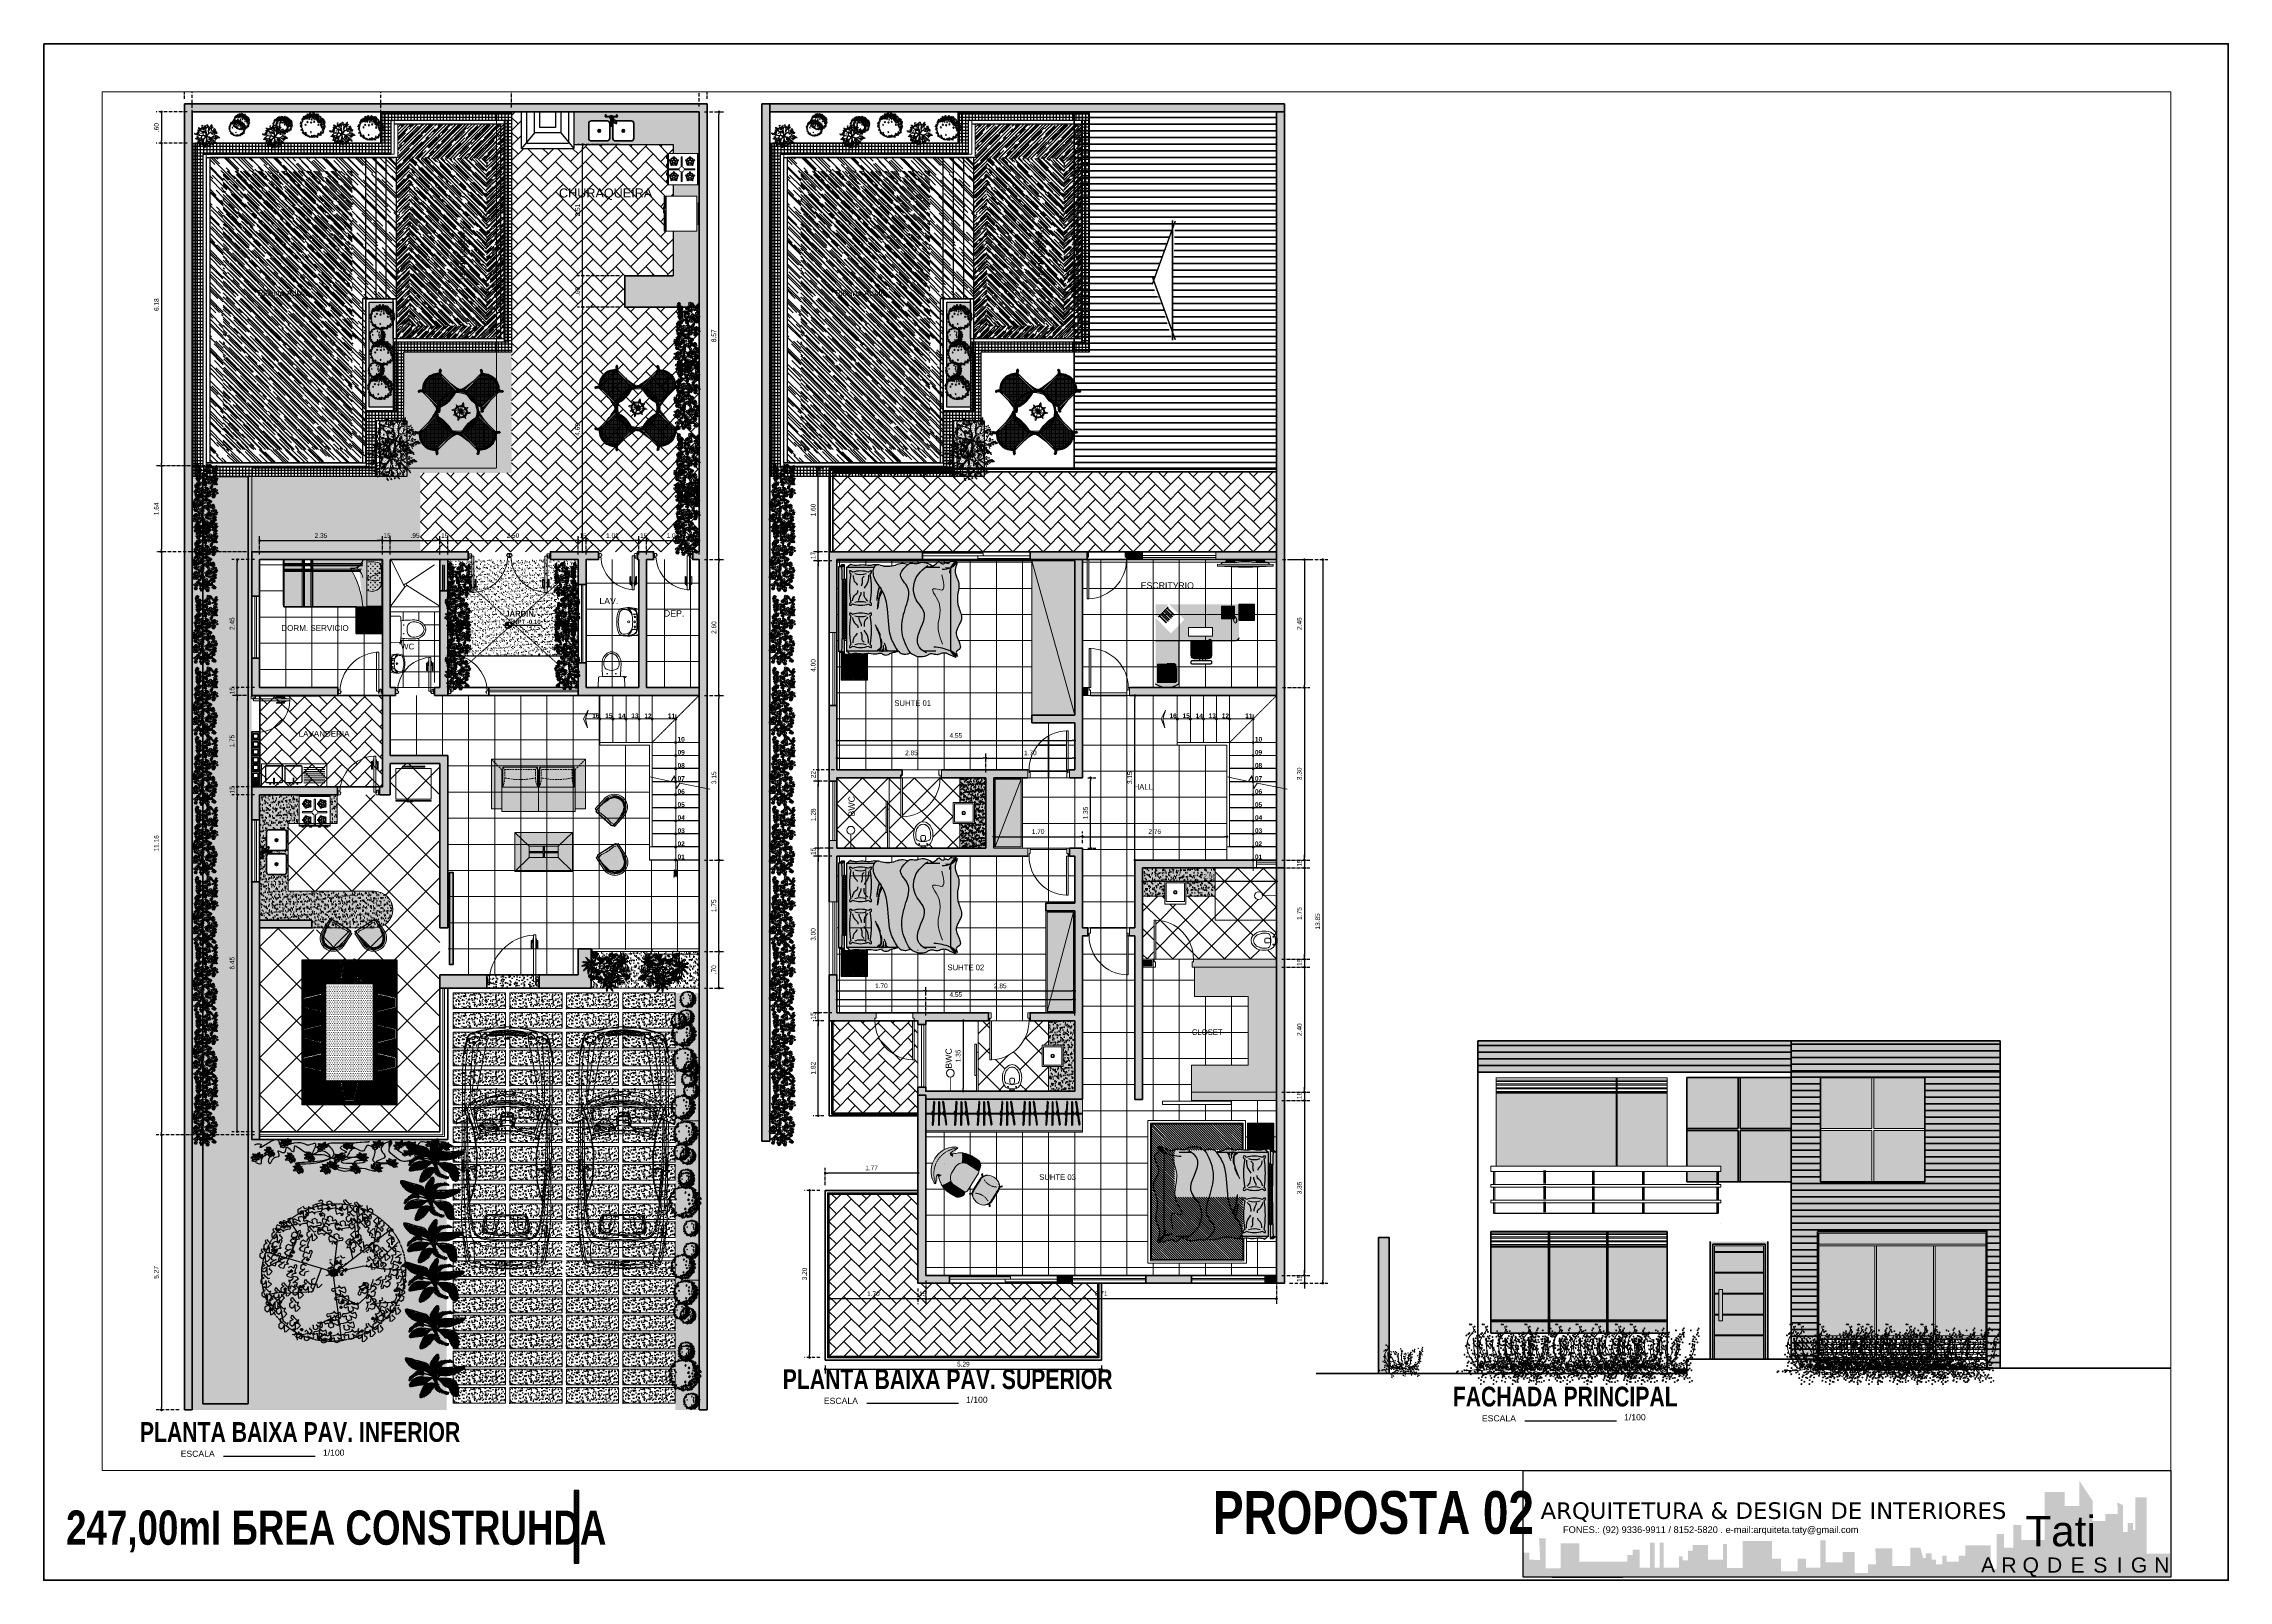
# Paper-space layout 'www.dwgfree.com' of a CAD drawing. Header units: millimetres. Extents: x 422 to 1003, y -2 to 407.
# The model-space entities are those that its viewports show. They can reach past a viewport. Long polylines and large blocks are cut down to what shows.
import ezdxf
from ezdxf.enums import TextEntityAlignment as Align

# ---------------------------------------------------------------- set-up
doc = ezdxf.new("R2010")
doc.units = ezdxf.units.MM
for name, pattern in [('ACAD_ISO08W100', [36, 24, -3, 6, -3]), ('ACAD_ISO10W100', [18.5, 12, -3, 0.5, -3]), ('CONTINU', [0]), ('HIDDEN', [9.525, 6.35, -3.175]), ('HIDDEN2', [0.1875, 0.125, -0.0625]), ('RAYITAS', [0.375, 0.25, -0.125])]:
    doc.linetypes.add(name, pattern=pattern)
for name, color, linetype, lineweight in [('-Arb_Plano_00', 7, 'Continuous', 0), ('0.13', 41, 'Continuous', 13), ('0.18', 12, 'Continuous', 18), ('1', 253, 'Continuous', 0), ('_mobiliário', 7, 'Continuous', 5), ('accesorios de agua potable', 142, 'Continuous', 25), ('acessorios', 9, 'Continuous', 5), ('barandas', 156, 'Continuous', 13), ('csco', 7, 'Continuous', 70), ('estofado', 7, 'Continuous', 25), ('FAROLAS', 45, 'Continuous', 9), ('Flechas', 222, 'Continuous', 13), ('GRASS', 106, 'Continuous', 5), ('hachura_moveis', 7, 'Continuous', 25), ('JARDINERIA', 76, 'Continuous', 13), ('LAYOUT', 4, 'Continuous', 9), ('mesa', 7, 'Continuous', 9), ('MOBILIARIOS', 44, 'Continuous', 13), ('moveis', 254, 'Continuous', 5), ('muros', 7, 'Continuous', 35), ('NOMBRES', 75, 'Continuous', 5), ('parede', 7, 'Continuous', 30), ('paredes', 123, 'Continuous', 18), ('PISO SS.HH.', 135, 'Continuous', 9), ('proj cobertura', 46, 'HIDDEN', 30), ('PROYECCIÓN', 7, 'RAYITAS', 13), ('PUERTAS', 40, 'Continuous', 15), ('PUERTAS MADERA', 37, 'Continuous', 13), ('sanitarios', 157, 'Continuous', 13), ('textos', 7, 'Continuous', 25), ('trama 1', 252, 'Continuous', 15), ('vegetacion', 108, 'Continuous', 18), ('vidrios', 251, 'Continuous', 9), ('www.dwgfree.com', 7, 'Continuous', 70)]:
    doc.layers.add(name, color=color, linetype=linetype, lineweight=lineweight)
for name, color, linetype in [('2', 42, 'Continuous'), ('3', 135, 'Continuous'), ('4', 7, 'Continuous'), ('49', 1, 'Continuous'), ('51', 3, 'Continuous'), ('8', 8, 'Continuous'), ('A-HACH', 252, 'Continuous'), ('AREA', 7, 'Continuous'), ('ARVORES', 108, 'Continuous'), ('CANTEIRO', 8, 'Continuous'), ('FLORES', 1, 'Continuous'), ('HACHURA ALVENARIA', 253, 'Continuous'), ('JANELA-V', 40, 'Continuous'), ('MOB', 203, 'Continuous'), ('MOBIL', 7, 'Continuous'), ('Mobilia', 7, 'Continuous'), ('PISO', 1, 'Continuous'), ('PISO-02', 141, 'Continuous'), ('plantas', 3, 'Continuous'), ('vflor2', 50, 'Continuous'), ('Vflor6', 11, 'Continuous'), ('vfolhas2', 102, 'Continuous')]:
    doc.layers.add(name, color=color, linetype=linetype)
doc.layers.add('HATCH', color=255, linetype='Continuous', lineweight=5, plot=False)
doc.layers.add('MUEBLES', color=7, linetype='Continuous', lineweight=13, true_color=0x584b49)
doc.layers.add('PISOS', color=7, linetype='Continuous', lineweight=5, true_color=0x833e57)
doc.styles.add('logo legenda douglas', font='comic.ttf', dxfattribs={"height": 0.15})
doc.styles.add('ROMANS', font='romans.shx')
doc.styles.add('ROUND3', font='swisse.ttf')
doc.styles.get("Standard").update_dxf_attribs({"font": 'stylu.ttf'})
doc.styles.add('STYLE1', font='arial.ttf')
doc.styles.add('TALLER', font='')
doc.styles.add('Texto Comum', font='arial.ttf')
doc.styles.get('TALLER').set_extended_font_data('Haettenschweiler', bold=True)
doc.dimstyles.new('1-75', dxfattribs={"dimtxt": 0.09, "dimasz": 0.05, "dimexe": 0.1, "dimexo": 0.1, "dimgap": 0.05, "dimtad": 1, "dimzin": 4, "dimdsep": 46, "dimtxsty": 'Standard', "dimblk": 'DOT', "dimcen": 0.09, "dimclrd": 250, "dimclre": 250, "dimclrt": 7, "dimaunit": 1, "dimazin": 0, "dimtfac": 1, "dimtix": 1, "dimtmove": 1, "dimatfit": 3, "dimfxl": 0.5, "dimtolj": 1, "dimtzin": 0, "dimarcsym": 0})
pattern_1 = [(37.5, (1.28588, 1.000044), (-0.0032000626, 0.0978826475), [0, -0.077216, 0, -0.08636, 0, -0.08255]), (7.5, (1.28588, 1.00004), (0.089904657, 0.14336502), [0, -0.041656, 0, -0.069596, 0, -0.02667]), (327.5, (1.22339, 1.00004), (0.158198474, 0.000287437), [0, -0.0254, 0, -0.09144, 0, -0.11938]), (317.5, (1.22339, 1.00004), (0.15271129, 0.044585865), [0, -0.0127, 0, -0.059944, 0, -0.06858])]
pattern_2 = [(0, (7.125705, 13.65848), (2e-17, 0.0714375), []), (0, (7.14952, 13.63467), (2e-17, 0.0714375), [])]
pattern_3 = [(135, (-131.56422, 234.29346), (-0.24748737, -0.24748737), []), (225, (-131.56422, 234.29346), (0.24748737, -0.24748737), [])]
pattern_4 = [(90, (-2384.8394688, 46.3806433), (-0.00125, 2e-19), [])]
pattern_5 = [(135, (978.19157, 614.50208), (-0.0701456, 0.1870549), [1.240011, -0.165335, 0.413337, -0.082667]), (135, (978.14306, 614.60905), (0.1361994, 0.01929), [0.248002, -0.02728, 0.496004, -0.0620005]), (135, (978.21203, 614.580997), (-0.2647996, 0.34312885), [0.661339, -0.1157343, 0.3306695, -0.0826674])]
pattern_6 = [(45, (-170.075399, -126.814874), (-0.0088388348, 0.0088388348), []), (135, (-170.075399, -126.814874), (-0.0265165043, 0.0088388348), [0.03125, -0.01875])]
pattern_7 = [(0, (988.15953, 603.14696), (0, 0.5), []), (90, (988.15953, 603.14696), (-0.5, 3e-17), [])]
pattern_8 = [(135, (989.240965, 614.50208), (-0.0701456, 0.1870549), [1.240011, -0.165335, 0.413337, -0.082667]), (135, (989.19245, 614.60905), (0.1361994, 0.01929), [0.248002, -0.02728, 0.496004, -0.0620005]), (135, (989.261424, 614.580997), (-0.2647996, 0.34312885), [0.661339, -0.1157343, 0.3306695, -0.0826674])]

# ---------------------------------------------------------------- blocks, each defined once
blk = doc.blocks.new('Moko07pl')
at = {"color": 0, "linetype": 'ByBlock'}
for p, q in [((-0.224, 0), (0.224, 0)), ((-0.224, -0.016), (-0.224, 0)), ((0.224, -0.016), (0.224, 0)), ((-0.354, -0.044), (0.354, -0.044)), ((-0.354, -0.664), (-0.354, -0.044)), ((-0.224, -0.018), (0.224, -0.018)), ((0.354, -0.044), (0.354, -0.664)), ((0.354, -0.664), (-0.354, -0.664)), ((-0.354, -0.686), (-0.089, -0.686)), ((-0.354, -0.702), (-0.354, -0.686)), ((-0.354, -0.702), (-0.089, -0.702)), ((-0.138, -0.702), (-0.089, -0.702)), ((-0.138, -0.717), (-0.138, -0.702)), ((-0.138, -0.717), (-0.089, -0.717)), ((-0.089, -0.702), (-0.089, -0.686)), ((-0.089, -0.717), (-0.089, -0.702)), ((-0.066, -0.686), (0.354, -0.686)), ((-0.066, -0.702), (-0.066, -0.686)), ((-0.066, -0.717), (-0.066, -0.702)), ((-0.066, -0.702), (-0.017, -0.702)), ((-0.066, -0.702), (0.354, -0.702)), ((-0.066, -0.717), (-0.017, -0.717)), ((-0.017, -0.717), (-0.017, -0.702)), ((0.354, -0.702), (0.354, -0.686))]:
    blk.add_line(p, q, dxfattribs=at)
blk = doc.blocks.new('COC')
for p, q in [((-0.298, 0), (0.298, 0)), ((0.298, 0), (0.298, -0.6)), ((-0.298, -0.015), (0.292, -0.015)), ((-0.298, -0.035), (0.292, -0.035)), ((-0.237, -0.165, 0.87), (-0.237, -0.185, 0.87)), ((-0.188, -0.165, 0.87), (-0.237, -0.165, 0.87)), ((-0.237, -0.185, 0.87), (-0.188, -0.185, 0.87)), ((-0.237, -0.325, 0.87), (-0.046, -0.325, 0.87)), ((-0.237, -0.345, 0.87), (-0.237, -0.325, 0.87)), ((-0.046, -0.345, 0.87), (-0.237, -0.345, 0.87)), ((-0.188, -0.175, 0.87), (-0.188, -0.165, 0.87)), ((-0.188, -0.185, 0.87), (-0.188, -0.175, 0.87)), ((-0.166, -0.086, 0.87), (-0.185, -0.092, 0.87)), ((-0.185, -0.092, 0.87), (-0.169, -0.14, 0.87)), ((-0.169, -0.21, 0.87), (-0.185, -0.258, 0.87)), ((-0.185, -0.258, 0.87), (-0.166, -0.264, 0.87)), ((-0.166, -0.396, 0.87), (-0.185, -0.402, 0.87)), ((-0.185, -0.402, 0.87), (-0.169, -0.45, 0.87)), ((-0.169, -0.14, 0.87), (-0.16, -0.137, 0.87)), ((-0.16, -0.213, 0.87), (-0.169, -0.21, 0.87)), ((-0.15, -0.134, 0.87), (-0.166, -0.086, 0.87)), ((-0.166, -0.264, 0.87), (-0.15, -0.216, 0.87)), ((-0.15, -0.444, 0.87), (-0.166, -0.396, 0.87)), ((-0.16, -0.137, 0.87), (-0.15, -0.134, 0.87)), ((-0.15, -0.216, 0.87), (-0.16, -0.213, 0.87)), ((-0.081, -0.114, 0.87), (-0.121, -0.143, 0.87)), ((-0.121, -0.143, 0.87), (-0.115, -0.151, 0.87)), ((-0.115, -0.199, 0.87), (-0.121, -0.207, 0.87)), ((-0.121, -0.207, 0.87), (-0.081, -0.236, 0.87)), ((-0.115, -0.151, 0.87), (-0.109, -0.16, 0.87)), ((-0.109, -0.19, 0.87), (-0.115, -0.199, 0.87)), ((-0.109, -0.16, 0.87), (-0.069, -0.13, 0.87)), ((-0.069, -0.22, 0.87), (-0.109, -0.19, 0.87)), ((-0.069, -0.13, 0.87), (-0.081, -0.114, 0.87)), ((-0.081, -0.236, 0.87), (-0.069, -0.22, 0.87)), ((-0.008, -0.085, 0.87), (0.013, -0.085, 0.87)), ((-0.008, -0.286, 0.87), (-0.008, -0.085, 0.87)), ((-0.008, -0.384, 0.87), (-0.008, -0.575, 0.87)), ((0.013, -0.085, 0.87), (0.013, -0.286, 0.87)), ((0.013, -0.575, 0.87), (0.013, -0.384, 0.87)), ((0.232, -0.325, 0.87), (0.051, -0.325, 0.87)), ((0.051, -0.345, 0.87), (0.232, -0.345, 0.87)), ((0.052, -0.165, 0.87), (0.052, -0.185, 0.87)), ((0.102, -0.165, 0.87), (0.052, -0.165, 0.87)), ((0.052, -0.185, 0.87), (0.102, -0.185, 0.87)), ((0.102, -0.175, 0.87), (0.102, -0.165, 0.87)), ((0.102, -0.185, 0.87), (0.102, -0.175, 0.87)), ((0.124, -0.086, 0.87), (0.105, -0.092, 0.87)), ((0.105, -0.092, 0.87), (0.121, -0.14, 0.87)), ((0.121, -0.21, 0.87), (0.105, -0.258, 0.87)), ((0.105, -0.258, 0.87), (0.124, -0.264, 0.87)), ((0.124, -0.396, 0.87), (0.105, -0.402, 0.87)), ((0.105, -0.402, 0.87), (0.121, -0.45, 0.87)), ((0.121, -0.14, 0.87), (0.13, -0.137, 0.87)), ((0.13, -0.213, 0.87), (0.121, -0.21, 0.87)), ((0.14, -0.134, 0.87), (0.124, -0.086, 0.87)), ((0.124, -0.264, 0.87), (0.14, -0.216, 0.87)), ((0.14, -0.444, 0.87), (0.124, -0.396, 0.87)), ((0.13, -0.137, 0.87), (0.14, -0.134, 0.87)), ((0.14, -0.216, 0.87), (0.13, -0.213, 0.87)), ((0.209, -0.114, 0.87), (0.169, -0.143, 0.87)), ((0.169, -0.143, 0.87), (0.175, -0.151, 0.87)), ((0.175, -0.199, 0.87), (0.169, -0.207, 0.87)), ((0.169, -0.207, 0.87), (0.209, -0.236, 0.87)), ((0.175, -0.151, 0.87), (0.181, -0.16, 0.87)), ((0.181, -0.19, 0.87), (0.175, -0.199, 0.87)), ((0.181, -0.16, 0.87), (0.221, -0.13, 0.87)), ((0.221, -0.22, 0.87), (0.181, -0.19, 0.87)), ((0.221, -0.13, 0.87), (0.209, -0.114, 0.87)), ((0.209, -0.236, 0.87), (0.221, -0.22, 0.87)), ((0.232, -0.345, 0.87), (0.232, -0.325, 0.87)), ((-0.298, -0.585), (0.292, -0.585)), ((-0.298, -0.595), (0.298, -0.595)), ((-0.298, -0.605), (0.292, -0.605)), ((-0.248, -0.605, 0.78), (-0.208, -0.605, 0.78)), ((-0.248, -0.625, 0.78), (-0.248, -0.605, 0.78)), ((-0.248, -0.615, 0.78), (-0.208, -0.615, 0.78)), ((-0.248, -0.625, 0.78), (-0.248, -0.615, 0.78)), ((-0.208, -0.625, 0.78), (-0.248, -0.625, 0.78)), ((-0.237, -0.475, 0.87), (-0.237, -0.495, 0.87)), ((-0.188, -0.475, 0.87), (-0.237, -0.475, 0.87)), ((-0.237, -0.495, 0.87), (-0.188, -0.495, 0.87)), ((-0.208, -0.605, 0.78), (-0.208, -0.625, 0.78)), ((-0.188, -0.485, 0.87), (-0.188, -0.475, 0.87)), ((-0.188, -0.495, 0.87), (-0.188, -0.485, 0.87)), ((-0.169, -0.52, 0.87), (-0.185, -0.568, 0.87)), ((-0.185, -0.568, 0.87), (-0.166, -0.574, 0.87)), ((-0.169, -0.45, 0.87), (-0.16, -0.447, 0.87)), ((-0.16, -0.523, 0.87), (-0.169, -0.52, 0.87)), ((-0.166, -0.574, 0.87), (-0.15, -0.526, 0.87)), ((-0.16, -0.447, 0.87), (-0.15, -0.444, 0.87)), ((-0.15, -0.526, 0.87), (-0.16, -0.523, 0.87)), ((-0.081, -0.424, 0.87), (-0.121, -0.453, 0.87)), ((-0.121, -0.453, 0.87), (-0.115, -0.461, 0.87)), ((-0.115, -0.509, 0.87), (-0.121, -0.517, 0.87)), ((-0.121, -0.517, 0.87), (-0.081, -0.546, 0.87)), ((-0.115, -0.461, 0.87), (-0.109, -0.47, 0.87)), ((-0.109, -0.5, 0.87), (-0.115, -0.509, 0.87)), ((-0.109, -0.47, 0.87), (-0.069, -0.44, 0.87)), ((-0.069, -0.53, 0.87), (-0.109, -0.5, 0.87)), ((-0.098, -0.605, 0.78), (-0.058, -0.605, 0.78)), ((-0.098, -0.625, 0.78), (-0.098, -0.605, 0.78)), ((-0.098, -0.615, 0.78), (-0.058, -0.615, 0.78)), ((-0.098, -0.625, 0.78), (-0.098, -0.615, 0.78)), ((-0.058, -0.625, 0.78), (-0.098, -0.625, 0.78)), ((-0.069, -0.44, 0.87), (-0.081, -0.424, 0.87)), ((-0.081, -0.546, 0.87), (-0.069, -0.53, 0.87)), ((-0.058, -0.605, 0.78), (-0.058, -0.625, 0.78)), ((-0.008, -0.575, 0.87), (0.013, -0.575, 0.87)), ((0.052, -0.475, 0.87), (0.052, -0.495, 0.87)), ((0.102, -0.475, 0.87), (0.052, -0.475, 0.87)), ((0.052, -0.495, 0.87), (0.102, -0.495, 0.87)), ((0.072, -0.605, 0.78), (0.112, -0.605, 0.78)), ((0.072, -0.625, 0.78), (0.072, -0.605, 0.78)), ((0.072, -0.615, 0.78), (0.112, -0.615, 0.78)), ((0.072, -0.625, 0.78), (0.072, -0.615, 0.78)), ((0.112, -0.625, 0.78), (0.072, -0.625, 0.78)), ((0.102, -0.485, 0.87), (0.102, -0.475, 0.87)), ((0.102, -0.495, 0.87), (0.102, -0.485, 0.87)), ((0.121, -0.52, 0.87), (0.105, -0.568, 0.87)), ((0.105, -0.568, 0.87), (0.124, -0.574, 0.87)), ((0.112, -0.605, 0.78), (0.112, -0.625, 0.78)), ((0.121, -0.45, 0.87), (0.13, -0.447, 0.87)), ((0.13, -0.523, 0.87), (0.121, -0.52, 0.87)), ((0.124, -0.574, 0.87), (0.14, -0.526, 0.87)), ((0.13, -0.447, 0.87), (0.14, -0.444, 0.87)), ((0.14, -0.526, 0.87), (0.13, -0.523, 0.87)), ((0.209, -0.424, 0.87), (0.169, -0.453, 0.87)), ((0.169, -0.453, 0.87), (0.175, -0.461, 0.87)), ((0.175, -0.509, 0.87), (0.169, -0.517, 0.87)), ((0.169, -0.517, 0.87), (0.209, -0.546, 0.87)), ((0.175, -0.461, 0.87), (0.181, -0.47, 0.87)), ((0.181, -0.5, 0.87), (0.175, -0.509, 0.87)), ((0.181, -0.47, 0.87), (0.221, -0.44, 0.87)), ((0.221, -0.53, 0.87), (0.181, -0.5, 0.87)), ((0.221, -0.44, 0.87), (0.209, -0.424, 0.87)), ((0.209, -0.546, 0.87), (0.221, -0.53, 0.87)), ((0.212, -0.605, 0.78), (0.252, -0.605, 0.78)), ((0.212, -0.625, 0.78), (0.212, -0.605, 0.78)), ((0.212, -0.615, 0.78), (0.252, -0.615, 0.78)), ((0.212, -0.625, 0.78), (0.212, -0.615, 0.78)), ((0.252, -0.625, 0.78), (0.212, -0.625, 0.78)), ((0.252, -0.605, 0.78), (0.252, -0.625, 0.78)), ((0.292, -0.585), (0.297, -0.585)), ((0.292, -0.605), (0.297, -0.605)), ((0.297, -0.605), (0.297, -0.572))]:
    blk.add_line(p, q)
at = {"lineweight": 0}
blk.add_line((-0.298, -0.605), (-0.298, 0), dxfattribs=at)
for centre, radius in [((-0.147, -0.175, 0.87), 0.075), ((-0.147, -0.485, 0.87), 0.075), ((-0.147, -0.175, 0.87), 0.0608), ((-0.147, -0.175, 0.87), 0.03), ((-0.147, -0.175, 0.87), 0.0224), ((0.142, -0.175, 0.87), 0.075), ((0.142, -0.485, 0.87), 0.075), ((0.142, -0.175, 0.87), 0.0608), ((0.142, -0.175, 0.87), 0.03), ((0.142, -0.175, 0.87), 0.0224), ((-0.147, -0.485, 0.87), 0.0608), ((-0.147, -0.485, 0.87), 0.03), ((-0.147, -0.485, 0.87), 0.0224), ((0.142, -0.485, 0.87), 0.0608), ((0.142, -0.485, 0.87), 0.03), ((0.142, -0.485, 0.87), 0.0224)]:
    blk.add_circle(centre, radius, dxfattribs=at)
for start, end in [(101.537, 168.463), (191.537, 258.463), (11.537, 78.463), (281.537, 348.463)]:
    blk.add_arc((0.002, -0.335, 0.87), 0.05, start, end, dxfattribs=at)
blk = doc.blocks.new('G2')
blk.add_circle((0, 0), 0.0183)
blk = doc.blocks.new('TREEH13')
at = {"color": 42}
for p, q in [((-0.607, -0.135), (-0.395, -0.231)), ((-0.511, -0.867), (-0.607, -1.079)), ((-0.414, -0.405), (-0.53, -0.655)), ((-0.53, -0.655), (-0.511, -0.867)), ((-0.395, -0.231), (-0.26, -0.597)), ((-0.26, -0.597), (-0.26, -0.906))]:
    blk.add_line(p, q, dxfattribs=at)
for centre, radius, start, end in [((-1.25, -0.381), 0.711, 25.28336, 84.76842), ((-0.54, -0.606), 0.763, 43.86053, 84.8872), ((0.712, -0.138), 0.475, 109.98554, 172.65764), ((1.185, -0.735), 0.875, 83.60586, 131.26671), ((-0.852, -1.034), 1.847, 357.40057, 34.76687), ((-0.555, -0.957), 0.843, 102.78635, 183.03082), ((1.251, -0.79), 1.957, 165.74927, 194.25073), ((-0.951, -0.9), 1.193, 349.47504, 46.18496), ((-1.656, -0.935), 1.647, 344.73485, 15.26515), ((1.614, -0.095), 1.135, 188.85858, 226.96751), ((0.504, -0.863), 0.758, 318.24638, 37.16935), ((1.211, -1.493), 0.188, 138.24638, 221.75362)]:
    blk.add_arc(centre, radius, start, end, dxfattribs=at)
for p in [(-1.378, 0.424), (-1.333, 0.012), (-1.282, 0.482), (-1.282, 0.308), (-1.205, 0.327), (-1.194, 0), (-1.166, 0.193), (-1.128, 0.25), (-1.07, 0.366), (-1.031, 0.212), (-0.973, 0.116), (-0.95, -0.012), (-0.892, 0.012), (-0.858, 0.27), (-0.819, 0.424), (-0.781, 0.116), (-0.723, 0.193), (-0.695, -0.012), (-0.588, 0.173), (-0.588, 0.058), (-0.498, 0.151), (-0.491, 0.019), (-0.472, 0.308), (-0.406, 0.197), (-0.357, 0.385), (-0.357, 0.212), (-0.357, 0.019), (-0.337, 0.52), (-0.299, 0.308), (-0.279, 0.231), (-0.222, 0.347), (-0.202, 0.482), (-0.202, 0.231), (-0.183, 0.154), (-0.048, 0.173), (-0.048, 0.019), (0.029, 0.212), (0.068, 0.058), (0.145, 0), (0.164, 0.173), (0.183, 0), (0.241, 0.154), (0.26, 0.308), (0.299, 0), (0.376, 0.173), (0.434, 0.25), (0.434, 0.038), (0.453, 0.385), (0.511, 0.559), (0.53, 0.058), (0.569, 0.308), (0.603, 0.371), (0.626, 0), (0.627, 0.655), (0.627, 0.501), (0.704, 0.077), (0.723, 0.424), (0.839, 0), (0.858, 0.212), (1.051, 0.289), (1.051, 0.038), (1.109, 0.193), (1.224, 0.135), (1.31, 0.139), (1.398, 0.193), (1.571, 0.193), (1.61, 0.231), (-1.436, -0.617), (-1.417, -0.829), (-1.359, -0.829), (-1.34, -0.501), (-1.34, -0.636), (-1.282, -0.27), (-1.282, -0.751), (-1.252, -0.058), (-1.243, -0.193), (-1.243, -0.597), (-1.186, -0.193), (-1.186, -0.347), (-1.136, -0.058), (-1.113, -0.023), (-1.108, -0.231), (-1.089, -0.347), (-1.07, -0.501), (-1.031, -0.081), (-1.012, -0.366), (-1.008, -0.174), (-0.954, -0.231), (-0.916, -0.27), (-0.896, -0.116), (-0.839, -0.019), (-0.839, -0.231), (-0.819, -0.077), (-0.742, -0.193), (-0.742, -0.655), (-0.723, -0.116), (-0.723, -0.829), (-0.704, -0.424), (-0.684, -0.886), (-0.665, -0.655), (-0.646, -0.077), (-0.646, -0.193), (-0.626, -0.308), (-0.626, -0.127), (-0.607, -0.79), (-0.588, -0.019), (-0.549, -0.135), (-0.545, -0.255), (-0.53, -0.193), (-0.53, -0.674), (-0.511, -0.79), (-0.491, -0.424), (-0.472, -0.848), (-0.453, -0.366), (-0.414, -0.058), (-0.395, -0.482), (-0.376, -0.385), (-0.376, -0.578), (-0.357, -0.193), (-0.318, -0.077), (-0.299, -0.79), (-0.279, -0.039), (-0.241, -0.443), (-0.222, -0.077), (-0.202, -0.771), (-0.164, -0.019), (-0.164, -0.308), (-0.116, -0.104), (-0.093, -0.046), (-0.087, -0.058), (-0.087, -0.578), (-0.081, -0.405), (-0.07, -0.278), (-0.067, -0.289), (-0.058, -0.116), (-0.046, -0.22), (-0.029, -0.058), (-0.012, -0.151), (-0.012, -0.382), (-0.009, -0.674), (0, -0.324), (0.029, -0.212), (0.087, -0.019), (0.087, -0.443), (0.104, -0.151), (0.125, -0.077), (0.145, -0.039), (0.162, -0.093), (0.164, -0.308), (0.183, -0.482), (0.203, -0.713), (0.232, -0.139), (0.241, -0.058), (0.241, -0.829), (0.26, -0.54), (0.299, -0.116), (0.299, -0.308), (0.336, -0.243), (0.348, -0.058), (0.371, -0.151), (0.376, -0.366), (0.415, -0.039), (0.434, -0.231), (0.453, -0.578), (0.473, -0.077), (0.473, -0.462), (0.511, -0.251), (0.55, -0.135), (0.569, -0.058), (0.591, -0.069), (0.607, -0.231), (0.627, -0.154), (0.627, -0.52), (0.649, -0.081), (0.665, -0.019), (0.665, -0.135), (0.704, -0.039), (0.704, -0.116), (0.704, -0.79), (0.742, -0.116), (0.762, -0.482), (0.781, -0.251), (0.8, -0.366), (0.8, -0.867), (0.82, -0.501), (0.839, -0.771), (0.877, -0.231), (0.897, -0.058), (0.897, -0.385), (0.897, -0.829), (0.916, -0.116), (0.935, -0.501), (0.935, -0.559), (0.935, -0.867), (0.955, -0.096), (0.955, -0.655), (0.962, -0.197), (0.974, -0.886), (1.008, -0.232), (1.012, -0.54), (1.031, -0.151), (1.032, -0.308), (1.07, -0.154), (1.07, -0.366), (1.07, -0.674), (1.147, -0.405), (1.159, -0.22), (1.167, -0.751), (1.167, -0.867), (1.194, -0.162), (1.205, -0.039), (1.224, -0.559), (1.244, -0.405), (1.302, -0.829), (1.34, -0.482), (-1.552, -1.368), (-1.533, -1.676), (-1.513, -1.118), (-1.513, -1.503), (-1.494, -1.599), (-1.475, -1.426), (-1.455, -1.233), (-1.398, -1.021), (-1.398, -1.137), (-1.398, -1.31), (-1.34, -0.983), (-1.34, -1.233), (-1.34, -1.349), (-1.321, -1.041), (-1.321, -1.156), (-1.301, -0.906), (-1.224, -1.58), (-1.205, -1.041), (-0.954, -1.31), (-0.954, -1.484), (-0.935, -1.407), (-0.839, -1.31), (-0.8, -1.407), (-0.781, -0.906), (-0.781, -1.118), (-0.684, -1.252), (-0.626, -1.156), (-0.569, -0.944), (-0.569, -1.079), (-0.53, -0.906), (-0.511, -1.021), (-0.472, -1.195), (-0.337, -1.06), (-0.299, -1.156), (-0.26, -0.925), (-0.202, -1.098), (-0.164, -0.925), (-0.067, -1.33), (0.01, -1.118), (0.01, -1.272), (0.029, -1.002), (0.029, -1.368), (0.087, -1.484), (0.241, -1.118), (0.299, -0.925), (0.338, -1.06), (0.376, -1.175), (0.453, -1.252), (0.473, -1.06), (0.511, -1.137), (0.607, -1.233), (0.762, -1.021), (0.762, -1.214), (0.8, -1.06), (0.858, -0.944), (0.877, -1.252), (0.916, -1.156), (0.935, -1.041), (0.955, -1.407), (0.993, -0.944), (0.993, -1.002), (0.993, -1.484), (0.993, -1.619), (1.012, -1.079), (1.012, -1.137), (1.07, -1.349), (1.128, -1.696), (1.186, -1.349), (1.186, -1.696), (1.224, -0.906), (1.224, -1.31), (1.244, -0.963), (1.302, -1.252)]:
    blk.add_blockref('G2', p)
blk = doc.blocks.new('in-mo3')
for p, q in [((0.234, 0), (-0.234, 0)), ((-0.254, -0.02), (-0.251, -0.182)), ((-0.093, -0.26), (-0.073, -0.26)), ((-0.083, -0.25), (-0.083, -0.27)), ((0.093, -0.26), (0.073, -0.26)), ((0.083, -0.25), (0.083, -0.27)), ((0.201, -0.203), (0.231, -0.215)), ((0.231, -0.215), (0.278, -0.208)), ((0.275, -0.188), (0.248, -0.192)), ((0.251, -0.182), (0.255, -0.02)), ((0.278, -0.208), (0.275, -0.188)), ((0, -0.647), (0, -0.647))]:
    blk.add_line(p, q)
for centre, radius, start, end in [((0.235, -0.02), 0.02, 358.6374, 90.2301), ((-0.234, -0.02), 0.02, 90.0007, 181.364), ((-0.231, -0.181), 0.02, 181.3657, 265.4927), ((-0.005, 2.682), 2.892, 265.4971, 274.5948), ((1.817, -0.452), 1.999, 175.7698, 180.3758), ((3.69, -0.632), 3.881, 173.6925, 175.1593), ((-0.043, -0.439), 0.104, 145.1497, 175.881), ((-0.033, -0.446), 0.117, 113.8997, 145.1485), ((0, -0.52), 0.197, 66.0939, 113.9061), ((0.033, -0.446), 0.117, 34.8515, 66.1003), ((0.043, -0.439), 0.104, 4.119, 34.8503), ((-3.69, -0.632), 3.881, 4.8413, 6.3171), ((-1.817, -0.452), 1.999, 359.6242, 4.2302), ((0.231, -0.181), 0.02, 258.1015, 358.6343), ((0.037, -0.463), 0.219, 180.3747, 194.3375), ((0.058, -0.458), 0.24, 194.3353, 209.622), ((0.068, -0.452), 0.252, 209.6273, 224.5489), ((0.103, -0.45), 0.25, 175.8862, 195.5931), ((0.101, -0.45), 0.248, 195.5969, 209.3771), ((0.024, -0.493), 0.16, 209.3871, 226.5438), ((0.019, -0.501), 0.183, 224.552, 245.714), ((0.016, -0.502), 0.148, 226.5501, 246.5527), ((0, -0.542), 0.138, 245.5845, 269.8782), ((0, -0.539), 0.108, 246.5493, 270.0042), ((0, -0.539), 0.108, 269.9958, 293.4507), ((0, -0.542), 0.138, 270.1216, 294.4153), ((-0.016, -0.502), 0.148, 293.4473, 313.4499), ((-0.018, -0.501), 0.183, 294.2865, 315.4485), ((-0.024, -0.493), 0.16, 313.4562, 330.6129), ((-0.067, -0.452), 0.252, 315.4504, 330.372), ((-0.1, -0.45), 0.248, 330.6229, 344.4031), ((-0.103, -0.45), 0.25, 344.4069, 4.1138), ((-0.057, -0.458), 0.24, 330.3788, 345.6655), ((-0.037, -0.463), 0.219, 345.6614, 359.6243)]:
    blk.add_arc(centre, radius, start, end)
blk = doc.blocks.new('VI-L2')
for p, q in [((-0.249, 0), (0, 0)), ((0.249, 0), (0, 0)), ((-0.178, -0.155), (-0.173, -0.154)), ((0.178, -0.155), (0.173, -0.154))]:
    blk.add_line(p, q)
at = {"linetype": 'RAYITAS'}
blk.add_circle((-0.1, -0.08), 0.015, dxfattribs=at)
for centre, radius in [((0, -0.205), 0.023), ((0, -0.08), 0.0175), ((0.1, -0.08), 0.015)]:
    blk.add_circle(centre, radius)
for centre, radius, start, end in [((-0.25, -0.01), 0.00987, 84.6619, 171.1468), ((0.25, -0.01), 0.00987, 8.8532, 95.3381), ((0.389, -0.211), 0.679, 162.6733, 192.8197), ((0.179, -0.273), 0.468, 156.5937, 173.713), ((0.168, -0.27), 0.447, 157.3185, 172.364), ((-0.268, -0.212), 0.00727, 166.8833, 336.1523), ((-0.216, -0.35), 0.0582, 191.1891, 251.9465), ((-0.106, -0.303), 0.179, 119.1609, 150.5087), ((-0.141, -0.294), 0.144, 104.6352, 146.6092), ((-0.088, -0.291), 0.163, 123.3082, 192.2674), ((-0.167, -0.123), 0.091, 95.7016, 156.9398), ((-0.174, -0.313), 0.0745, 189.5659, 252.3768), ((-0.164, -0.133), 0.088, 107.6826, 156.044), ((-0.011, 0.134), 0.584, 247.4607, 271.0331), ((-0.002, 0.161), 0.579, 250.4193, 270.2407), ((-0.189, -0.158), 0.0115, 46.6339, 108.6693), ((-0.146, -0.207), 0.164, 95.558, 106.0515), ((-0.173, -0.143), 0.011, 217.1723, 335.7198), ((0.018, -2.107), 2.083, 90.4913, 95.3296), ((-0.166, -0.056), 0.0119, 18.4516, 93.6807), ((-0.178, -0.061), 0.0202, 21.8719, 56.626), ((-0.292, -0.089), 0.138, 335.7738, 14.7808), ((-0.166, -0.146), 0.00136, 145.3355, 289.9664), ((-0.302, -0.088), 0.152, 337.2832, 13.5687), ((-0.099, -0.281), 0.148, 98.6598, 115.0648), ((-0.004, -1.661), 1.624, 89.8427, 95.5463), ((0.005, -1.018), 0.893, 90.3475, 98.1885), ((-0.018, -2.107), 2.083, 84.6704, 89.5087), ((0.004, -1.661), 1.624, 84.4537, 90.1573), ((-0.005, -1.018), 0.893, 81.8115, 89.6525), ((0.002, 0.161), 0.579, 269.7593, 289.5807), ((0.011, 0.134), 0.584, 268.9669, 292.5393), ((0.099, -0.281), 0.148, 64.9352, 81.3402), ((0.302, -0.088), 0.152, 166.4313, 202.7168), ((0.166, -0.056), 0.0119, 86.3193, 161.5484), ((0.292, -0.089), 0.138, 165.2192, 204.2262), ((0.178, -0.061), 0.0202, 123.374, 158.1281), ((0.146, -0.207), 0.164, 73.9485, 84.442), ((0.173, -0.143), 0.011, 204.2802, 322.8277), ((0.166, -0.146), 0.00136, 250.0336, 34.6645), ((0.167, -0.123), 0.091, 23.0602, 84.2984), ((0.088, -0.291), 0.163, 347.7326, 56.6918), ((0.141, -0.294), 0.144, 33.3908, 75.3648), ((0.189, -0.158), 0.0115, 71.3307, 133.3661), ((0.164, -0.133), 0.088, 23.956, 72.3174), ((0.106, -0.303), 0.179, 29.4913, 60.8391), ((0.174, -0.313), 0.0745, 287.6232, 350.4341), ((0.216, -0.35), 0.0582, 288.0535, 348.8109), ((-0.168, -0.27), 0.447, 7.636, 22.6815), ((-0.179, -0.273), 0.468, 6.287, 23.4063), ((-0.389, -0.211), 0.679, 347.1803, 17.3267), ((0.268, -0.212), 0.00727, 203.8477, 13.1167)]:
    blk.add_arc(centre, radius, start, end)
blk = doc.blocks.new('DBACIA')
blk.add_line((-0.04, -0.064), (0.038, -0.064))
for points in [[(-0.001, -0.549), (-0.052, -0.54), (-0.084, -0.522), (-0.132, -0.474), (-0.155, -0.437), (-0.175, -0.383), (-0.182, -0.343), (-0.185, -0.296), (-0.183, -0.259), (-0.176, -0.22), (-0.163, -0.18), (-0.147, -0.147), (-0.126, -0.12), (-0.116, -0.111), (-0.076, -0.09), (-0.001, -0.085), (-0.001, -0.085)], [(-0.04, -0.087), (-0.04, -0.064), (-0.049, -0.064), (-0.049, -0.049), (0.047, -0.049), (0.047, -0.064), (0.038, -0.064), (0.038, -0.087)], [(0.044, -0.21), (0.026, -0.177), (-0.028, -0.177), (-0.046, -0.21)], [(-0.026, -0.287), (0.024, -0.287)], [(-0.001, -0.549), (0.05, -0.54), (0.082, -0.522), (0.13, -0.474), (0.153, -0.437), (0.173, -0.383), (0.181, -0.343), (0.183, -0.296), (0.181, -0.259), (0.174, -0.22), (0.161, -0.18), (0.146, -0.147), (0.124, -0.12), (0.114, -0.111), (0.075, -0.09), (-0.001, -0.085), (-0.001, -0.085)]]:
    blk.add_lwpolyline(points)
for points in [[(-0.001, -0.171, 0.041285), (-0.037, -0.172, 0.045356), (-0.07, -0.179, 0.033191), (-0.116, -0.196, 0.120175), (-0.127, -0.204, 0.118011), (-0.137, -0.225, 0.050668), (-0.143, -0.279, 0.012742), (-0.142, -0.319, 0.021668), (-0.14, -0.343, 0.039787), (-0.134, -0.37, 0.025573), (-0.119, -0.411, 0.081205), (-0.096, -0.449, 0.062644), (-0.053, -0.486, 0.081597), (-0.035, -0.495, 0.049616), (-0.002, -0.5)], [(-0.046, -0.21), (-0.046, -0.267, 0.414025), (-0.026, -0.287)], [(0.001, -0.171, -0.041285), (0.037, -0.172, -0.045356), (0.07, -0.179, -0.033191), (0.116, -0.196, -0.120175), (0.127, -0.204, -0.118011), (0.137, -0.225, -0.050668), (0.143, -0.279, -0.012742), (0.142, -0.319, -0.021668), (0.14, -0.343, -0.039787), (0.134, -0.37, -0.025573), (0.119, -0.411, -0.081205), (0.096, -0.449, -0.062644), (0.053, -0.486, -0.081597), (0.035, -0.495, -0.049616), (0.002, -0.5)], [(0.044, -0.21), (0.044, -0.267, -0.414025), (0.024, -0.287)]]:
    blk.add_lwpolyline(points, format="xyb")
for centre in [(-0.077, -0.121), (0.075, -0.121)]:
    blk.add_circle(centre, 0.0101)
blk = doc.blocks.new('CHUV')
at = {"const_width": 0.015}
blk.add_lwpolyline([(-0.27, 0), (0, 0)], dxfattribs=at)
blk.add_circle((-0.345, 0), 0.075)
blk = doc.blocks.new('P80E')
at = {"layer": '_mobiliário'}
for p, q in [((0, 0), (0.025, 0)), ((0.025, 0), (0.025, -0.05)), ((0.8, 0), (0.775, 0)), ((0.775, 0), (0.775, -0.05)), ((0.05, -0.15), (0, -0.15)), ((0.025, -0.05), (0.05, -0.05)), ((0.05, -0.05), (0.05, -0.15)), ((0.775, -0.05), (0.75, -0.05)), ((0.75, -0.05), (0.75, -0.15)), ((0.75, -0.15), (0.8, -0.15))]:
    blk.add_line(p, q, dxfattribs=at)
blk.add_lwpolyline([(0.025, 0), (0.025, 0.75), (0.055, 0.75), (0.055, 0)], close=True, dxfattribs=at)
blk.add_arc((0.024, 0), 0.751, 0, 87.6617, dxfattribs=at)
blk = doc.blocks.new('Cama Box Regencia LOLA')
at = {"layer": 'estofado', "lineweight": 5, "ltscale": 0.2}
h = blk.add_hatch(color=25, dxfattribs=at)
h.dxf.hatch_style = 1
h.set_gradient(color1=(139, 102, 75), color2=(43, 31, 23), one_color=1, tint=0.13)
h.paths.add_polyline_path([(-0.81, -0.068), (-0.81, 0, -0.197327), (-0.85, -0.06), (-0.85, -0.12, 0.208348)])
h = blk.add_hatch(color=25, dxfattribs=at)
h.dxf.hatch_style = 1
h.set_gradient(color1=(139, 102, 75), color2=(43, 31, 23), one_color=1, tint=0.13, name='CURVED')
h.paths.add_polyline_path([(0.81, 0), (-0.81, 0), (-0.81, -0.068, 0.016638), (0.81, -0.068)])
h = blk.add_hatch(color=25, dxfattribs=at)
h.dxf.hatch_style = 1
h.set_gradient(color1=(139, 102, 75), color2=(43, 31, 23), one_color=1, tint=0.13)
h.paths.add_polyline_path([(0.85, -0.06, -0.197327), (0.81, 0), (0.81, -0.068, 0.208348), (0.85, -0.12)])
h = blk.add_hatch(color=254, dxfattribs=at)
h.dxf.hatch_style = 1
h.set_gradient(color1=(240, 232, 219), color2=(213, 190, 154), one_color=1, tint=0.72)
edge = h.paths.add_edge_path()
edge.add_line((-0.8, -0.155), (-0.864, -0.229))
edge.add_spline(control_points=[(-0.864, -0.229), (-0.854, -0.258), (-0.827, -0.337), (-0.867, -0.46), (-0.825, -0.6), (-0.877, -0.714), (-0.824, -0.813), (-0.885, -0.872), (-0.88, -0.954), (-0.834, -1.008), (-0.825, -1.06), (-0.821, -1.105), (-0.807, -1.131), (-0.8, -1.146)], knot_values=[0, 0, 0, 0, 0.09018, 0.244935, 0.364644, 0.513233, 0.595063, 0.64682, 0.740988, 0.809867, 0.855178, 0.895036, 0.943499, 0.943499, 0.943499, 0.943499], degree=3, periodic=0)
edge.add_line((-0.8, -1.146), (-0.8, -0.957))
edge.add_spline(control_points=[(-0.8, -0.957), (-0.8, -0.956), (-0.801, -0.952), (-0.8, -0.946), (-0.796, -0.938), (-0.794, -0.929), (-0.795, -0.919), (-0.799, -0.914), (-0.8, -0.911)], knot_values=[0, 0, 0, 0, 0.003661, 0.011062, 0.019032, 0.029287, 0.039329, 0.04771, 0.04771, 0.04771, 0.04771], degree=3, periodic=0)
edge.add_line((-0.8, -0.911), (-0.8, -0.857))
edge.add_spline(control_points=[(-0.8, -0.857), (-0.801, -0.857), (-0.804, -0.856), (-0.804, -0.85), (-0.801, -0.841), (-0.806, -0.83), (-0.801, -0.824), (-0.8, -0.822)], knot_values=[0, 0, 0, 0, 0.003231, 0.008285, 0.015951, 0.031587, 0.038489, 0.038489, 0.038489, 0.038489], degree=3, periodic=0)
edge.add_line((-0.8, -0.822), (-0.8, -0.78))
edge.add_spline(control_points=[(-0.8, -0.78), (-0.799, -0.779), (-0.796, -0.777), (-0.793, -0.771), (-0.797, -0.764), (-0.791, -0.757), (-0.796, -0.748), (-0.799, -0.743), (-0.8, -0.741)], knot_values=[0, 0, 0, 0, 0.005548, 0.011099, 0.017475, 0.025156, 0.035519, 0.042973, 0.042973, 0.042973, 0.042973], degree=3, periodic=0)
edge.add_line((-0.8, -0.741), (-0.8, -0.155))
h = blk.add_hatch(color=25, dxfattribs=at)
h.dxf.hatch_style = 1
h.set_gradient(color1=(139, 102, 75), color2=(43, 31, 23), one_color=1, tint=0.13, name='INVCURVED')
h.paths.add_polyline_path([(0.81, -0.068, -0.016638), (-0.81, -0.068, -0.208348), (-0.85, -0.12), (-0.576, -0.12), (-0.576, -0.098), (0.576, -0.098), (0.576, -0.12), (0.85, -0.12, -0.208348)])
h = blk.add_hatch(color=254, dxfattribs=at)
h.dxf.hatch_style = 1
h.set_gradient(color1=(240, 232, 219), color2=(213, 190, 154), one_color=1, tint=0.72, name='CURVED')
edge = h.paths.add_edge_path()
edge.add_spline(control_points=[(0.344, -0.846), (0.288, -0.817), (0.205, -0.774), (0.095, -0.774), (-0.089, -0.728), (0.243, -0.767), (0.345, -0.808), (0.383, -0.823)], knot_values=[0.005632, 0.005632, 0.005632, 0.005632, 0.186014, 0.266002, 0.357087, 0.59639, 0.739732, 0.739732, 0.739732, 0.739732], degree=3, periodic=0)
edge.add_spline(control_points=[(0.383, -0.823), (0.397, -0.814), (0.412, -0.804), (0.427, -0.794)], knot_values=[1.358238, 1.358238, 1.358238, 1.358238, 1.409916, 1.409916, 1.409916, 1.409916], degree=3, periodic=0)
edge.add_spline(control_points=[(0.427, -0.794), (0.4, -0.782), (0.348, -0.763), (0.267, -0.757), (0.084, -0.719), (0.289, -0.745), (0.425, -0.776), (0.445, -0.781)], knot_values=[0.104364, 0.104364, 0.104364, 0.104364, 0.189636, 0.269624, 0.36071, 0.600013, 0.644622, 0.644622, 0.644622, 0.644622], degree=3, periodic=0)
edge.add_spline(control_points=[(0.445, -0.781), (0.503, -0.741), (0.597, -0.674), (0.707, -0.666), (0.752, -0.667)], knot_values=[1.43159, 1.43159, 1.43159, 1.43159, 1.638142, 1.770695, 1.770695, 1.770695, 1.770695], degree=3, periodic=0)
edge.add_arc((0.748, -0.767), 0.1, 58.792, 87.9851, ccw=False)
edge.add_line((0.8, -0.682), (0.8, -0.155))
edge.add_line((0.8, -0.155), (-0.8, -0.155))
edge.add_line((-0.8, -0.155), (-0.8, -0.741))
edge.add_spline(control_points=[(-0.8, -0.741), (-0.785, -0.748), (-0.757, -0.765), (-0.756, -0.81), (-0.705, -0.814), (-0.701, -0.814)], knot_values=[0.012227, 0.012227, 0.012227, 0.012227, 0.059472, 0.106218, 0.134458, 0.134458, 0.134458, 0.134458], degree=3, periodic=0)
edge.add_spline(control_points=[(-0.701, -0.814), (-0.643, -0.813), (-0.533, -0.812), (-0.239, -0.672), (-0.389, -0.756), (-0.459, -0.807), (-0.557, -0.796), (-0.608, -0.841), (-0.663, -0.827), (-0.699, -0.825), (-0.72, -0.825)], knot_values=[0, 0, 0, 0, 0.218701, 0.41202, 0.478614, 0.604644, 0.696997, 0.745645, 0.792568, 0.854727, 0.854727, 0.854727, 0.854727], degree=3, periodic=0)
edge.add_spline(control_points=[(-0.72, -0.825), (-0.729, -0.825), (-0.755, -0.822), (-0.774, -0.795), (-0.794, -0.782), (-0.8, -0.78)], knot_values=[0.156488, 0.156488, 0.156488, 0.156488, 0.184398, 0.231376, 0.250598, 0.250598, 0.250598, 0.250598], degree=3, periodic=0)
edge.add_line((-0.8, -0.78), (-0.8, -0.822))
edge.add_spline(control_points=[(-0.8, -0.822), (-0.794, -0.829), (-0.767, -0.851), (-0.762, -0.866), (-0.656, -0.851), (-0.714, -0.864), (-0.738, -0.862), (-0.769, -0.881), (-0.785, -0.856), (-0.796, -0.857), (-0.8, -0.857)], knot_values=[0.059574, 0.059574, 0.059574, 0.059574, 0.080753, 0.103741, 0.16972, 0.176036, 0.207137, 0.240474, 0.262341, 0.27366, 0.27366, 0.27366, 0.27366], degree=3, periodic=0)
edge.add_line((-0.8, -0.857), (-0.8, -0.911))
edge.add_spline(control_points=[(-0.8, -0.911), (-0.794, -0.908), (-0.771, -0.898), (-0.721, -0.914), (-0.627, -0.862), (-0.69, -0.905), (-0.748, -0.919), (-0.784, -0.923), (-0.79, -0.948), (-0.798, -0.955), (-0.8, -0.957)], knot_values=[0.013856, 0.013856, 0.013856, 0.013856, 0.034874, 0.088867, 0.107879, 0.126738, 0.158714, 0.193757, 0.217487, 0.226722, 0.226722, 0.226722, 0.226722], degree=3, periodic=0)
edge.add_line((-0.8, -0.957), (-0.8, -1.146))
edge.add_spline(control_points=[(-0.8, -1.146), (-0.727, -1.095), (-0.489, -0.947), (-0.07, -0.971), (0.238, -0.902), (0.344, -0.846)], knot_values=[0.116896, 0.116896, 0.116896, 0.116896, 0.37972, 0.957702, 1.313793, 1.313793, 1.313793, 1.313793], degree=3, periodic=0)
h.paths.add_polyline_path([(-0.677, -0.61, -0.357527), (-0.731, -0.635, -0.357527), (-0.706, -0.581, -0.164785), (-0.706, -0.268, -0.357527), (-0.731, -0.213, -0.357527), (-0.677, -0.238, -0.092561), (-0.13, -0.238, -0.357527), (-0.075, -0.213, -0.357527), (-0.1, -0.268, -0.164785), (-0.1, -0.581, -0.357527), (-0.075, -0.635, -0.357527), (-0.13, -0.61, -0.092561)], flags=16)
h.paths.add_polyline_path([(0.075, -0.635, -0.357527), (0.1, -0.581, -0.164785), (0.1, -0.268, -0.357527), (0.075, -0.213, -0.357527), (0.13, -0.238, -0.092561), (0.677, -0.238, -0.357527), (0.731, -0.213, -0.357527), (0.706, -0.268, -0.164785), (0.706, -0.581, -0.357527), (0.731, -0.635, -0.357527), (0.677, -0.61, -0.092561), (0.13, -0.61, -0.357527)], flags=16)
h = blk.add_hatch(color=27, dxfattribs=at)
h.dxf.hatch_style = 1
h.set_gradient(color1=(106, 82, 42), color2=(160, 123, 64), one_color=1, tint=0.44, name='CURVED')
h.paths.add_polyline_path([(-0.1, -0.268, 0.357527), (-0.075, -0.213, 0.357527), (-0.13, -0.238, 0.092561), (-0.677, -0.238, 0.357527), (-0.731, -0.213, 0.357527), (-0.706, -0.268, 0.164785), (-0.706, -0.581, 0.357527), (-0.731, -0.635, 0.357527), (-0.677, -0.61, 0.092561), (-0.13, -0.61, 0.357527), (-0.075, -0.635, 0.357527), (-0.1, -0.581, 0.164785)])
h = blk.add_hatch(color=25, dxfattribs=at)
h.dxf.hatch_style = 1
h.set_gradient(color1=(139, 102, 75), color2=(198, 169, 149), one_color=1, tint=0.68, name='CYLINDER')
h.paths.add_polyline_path([(0.576, -0.098), (-0.576, -0.098), (-0.576, -0.135), (0.576, -0.135)])
h = blk.add_hatch(dxfattribs=at)
h.set_pattern_fill('ANSI37,_O', color=256, scale=0.01)
h.set_pattern_definition([(45, (-24.743682, -44.176127), (-0.02245064, 0.02245064), []), (135, (-24.743682, -44.176127), (-0.02245064, -0.02245064), [])])
h.paths.add_polyline_path([(0.576, -0.098), (-0.576, -0.098), (-0.576, -0.135), (0.576, -0.135)])
h = blk.add_hatch(color=27, dxfattribs=at)
h.dxf.hatch_style = 1
h.set_gradient(color1=(106, 82, 42), color2=(160, 123, 64), one_color=1, tint=0.44, name='CURVED')
h.paths.add_polyline_path([(0.706, -0.268, 0.357527), (0.731, -0.213, 0.357527), (0.677, -0.238, 0.092561), (0.13, -0.238, 0.357527), (0.075, -0.213, 0.357527), (0.1, -0.268, 0.164785), (0.1, -0.581, 0.357527), (0.075, -0.635, 0.357527), (0.13, -0.61, 0.092561), (0.677, -0.61, 0.357527), (0.731, -0.635, 0.357527), (0.706, -0.581, 0.164785)])
h = blk.add_hatch(color=254, dxfattribs=at)
h.dxf.hatch_style = 1
h.set_gradient(color1=(240, 232, 219), color2=(213, 190, 154), one_color=1, tint=0.72)
edge = h.paths.add_edge_path()
edge.add_spline(control_points=[(0.848, -0.763), (0.851, -0.755), (0.869, -0.695), (0.825, -0.6), (0.867, -0.46), (0.827, -0.337), (0.854, -0.258), (0.864, -0.229)], knot_values=[0, 0, 0, 0, 0.024622, 0.173211, 0.29292, 0.447675, 0.537855, 0.537855, 0.537855, 0.537855], degree=3, periodic=0)
edge.add_line((0.864, -0.229), (0.8, -0.155))
edge.add_line((0.8, -0.155), (0.8, -0.682))
edge.add_arc((0.748, -0.767), 0.1, 2.1279, 58.792, ccw=False)
h = blk.add_hatch(color=43, dxfattribs=at)
h.dxf.hatch_style = 1
h.set_gradient(color1=(206, 178, 131), color2=(227, 212, 186), one_color=1, tint=0.81, name='CYLINDER')
edge = h.paths.add_edge_path()
edge.add_arc((0.748, -0.767), 0.1, 342.0511, 447.9851)
edge.add_spline(control_points=[(0.752, -0.667), (0.707, -0.666), (0.597, -0.674), (0.503, -0.741), (0.445, -0.781)], knot_values=[1.43159, 1.43159, 1.43159, 1.43159, 1.564144, 1.770695, 1.770695, 1.770695, 1.770695], degree=3, periodic=0)
edge.add_spline(control_points=[(0.445, -0.781), (0.439, -0.785), (0.433, -0.79), (0.427, -0.794)], knot_values=[1.409916, 1.409916, 1.409916, 1.409916, 1.43159, 1.43159, 1.43159, 1.43159], degree=3, periodic=0)
edge.add_spline(control_points=[(0.427, -0.794), (0.412, -0.804), (0.397, -0.814), (0.383, -0.823)], knot_values=[1.358238, 1.358238, 1.358238, 1.358238, 1.409916, 1.409916, 1.409916, 1.409916], degree=3, periodic=0)
edge.add_line((0.383, -0.823), (0.344, -0.846))
edge.add_spline(control_points=[(0.344, -0.846), (0.238, -0.902), (-0.07, -0.971), (-0.489, -0.947), (-0.727, -1.095), (-0.8, -1.146)], knot_values=[0.116896, 0.116896, 0.116896, 0.116896, 0.472987, 1.050969, 1.313793, 1.313793, 1.313793, 1.313793], degree=3, periodic=0)
edge.add_spline(control_points=[(-0.8, -1.146), (-0.804, -1.149), (-0.808, -1.151), (-0.812, -1.154)], knot_values=[0.102872, 0.102872, 0.102872, 0.102872, 0.116896, 0.116896, 0.116896, 0.116896], degree=3, periodic=0)
edge.add_arc((-0.754, -1.236), 0.1, 125.4209, 169.6982)
edge.add_spline(control_points=[(-0.852, -1.218), (-0.852, -1.218), (-0.857, -1.242), (-0.866, -1.297), (-0.849, -1.349), (-0.835, -1.382)], knot_values=[0.312835, 0.312835, 0.312835, 0.312835, 0.313751, 0.386958, 0.475903, 0.475903, 0.475903, 0.475903], degree=3, periodic=0)
edge.add_spline(control_points=[(-0.835, -1.382), (-0.823, -1.368), (-0.806, -1.352), (-0.746, -1.322)], knot_values=[0.006246, 0.006246, 0.006246, 0.006246, 0.055476, 0.055476, 0.055476, 0.055476], degree=3, periodic=0)
edge.add_spline(control_points=[(-0.746, -1.322), (-0.619, -1.251), (-0.349, -1.179), (0.034, -1.28), (0.398, -1.412), (0.645, -1.106), (0.787, -1.257), (0.855, -1.328)], knot_values=[0.099185, 0.099185, 0.099185, 0.099185, 0.523647, 0.927087, 1.289918, 1.564439, 1.810555, 1.810555, 1.810555, 1.810555], degree=3, periodic=0)
edge.add_arc((0.551, -1.223), 0.321, 341.0268, 383.7782)
edge.add_arc((1.293, -0.944), 0.472, 162.0511, 198.5657, ccw=False)
h = blk.add_hatch(color=254, dxfattribs=at)
h.dxf.hatch_style = 1
h.set_gradient(color1=(240, 232, 219), color2=(137, 106, 57), one_color=1, tint=0.38, name='CURVED')
edge = h.paths.add_edge_path()
edge.add_spline(control_points=[(-0.8, -0.857), (-0.796, -0.857), (-0.785, -0.856), (-0.769, -0.881), (-0.738, -0.862), (-0.714, -0.864), (-0.656, -0.851), (-0.762, -0.866), (-0.767, -0.851), (-0.794, -0.829), (-0.8, -0.822)], knot_values=[0.059574, 0.059574, 0.059574, 0.059574, 0.070894, 0.09276, 0.126098, 0.157199, 0.163515, 0.229493, 0.252482, 0.27366, 0.27366, 0.27366, 0.27366], degree=3, periodic=0)
edge.add_spline(control_points=[(-0.8, -0.822), (-0.801, -0.824), (-0.806, -0.83), (-0.801, -0.841), (-0.804, -0.85), (-0.804, -0.856), (-0.801, -0.857), (-0.8, -0.857)], knot_values=[0, 0, 0, 0, 0.006903, 0.022538, 0.030204, 0.035259, 0.038489, 0.038489, 0.038489, 0.038489], degree=3, periodic=0)
h = blk.add_hatch(color=254, dxfattribs=at)
h.dxf.hatch_style = 1
h.set_gradient(color1=(240, 232, 219), color2=(137, 106, 57), one_color=1, tint=0.38, name='CURVED')
edge = h.paths.add_edge_path()
edge.add_spline(control_points=[(-0.72, -0.825), (-0.699, -0.825), (-0.663, -0.827), (-0.608, -0.841), (-0.557, -0.796), (-0.459, -0.807), (-0.389, -0.756), (-0.239, -0.672), (-0.533, -0.812), (-0.643, -0.813), (-0.701, -0.814)], knot_values=[0, 0, 0, 0, 0.062159, 0.109082, 0.15773, 0.250083, 0.376114, 0.442707, 0.636027, 0.854727, 0.854727, 0.854727, 0.854727], degree=3, periodic=0)
edge.add_spline(control_points=[(-0.701, -0.814), (-0.705, -0.814), (-0.756, -0.81), (-0.757, -0.765), (-0.785, -0.748), (-0.8, -0.741)], knot_values=[0.012227, 0.012227, 0.012227, 0.012227, 0.040467, 0.087213, 0.134458, 0.134458, 0.134458, 0.134458], degree=3, periodic=0)
edge.add_spline(control_points=[(-0.8, -0.741), (-0.799, -0.743), (-0.796, -0.748), (-0.791, -0.757), (-0.797, -0.764), (-0.793, -0.771), (-0.796, -0.777), (-0.799, -0.779), (-0.8, -0.78)], knot_values=[0, 0, 0, 0, 0.007454, 0.017817, 0.025498, 0.031874, 0.037425, 0.042973, 0.042973, 0.042973, 0.042973], degree=3, periodic=0)
edge.add_spline(control_points=[(-0.8, -0.78), (-0.794, -0.782), (-0.774, -0.795), (-0.755, -0.822), (-0.729, -0.825), (-0.72, -0.825)], knot_values=[0.156488, 0.156488, 0.156488, 0.156488, 0.17571, 0.222689, 0.250598, 0.250598, 0.250598, 0.250598], degree=3, periodic=0)
h = blk.add_hatch(color=254, dxfattribs=at)
h.dxf.hatch_style = 1
h.set_gradient(color1=(240, 232, 219), color2=(137, 106, 57), one_color=1, tint=0.38, name='CURVED')
edge = h.paths.add_edge_path()
edge.add_spline(control_points=[(0.383, -0.823), (0.345, -0.808), (0.243, -0.767), (-0.089, -0.728), (0.095, -0.774), (0.205, -0.774), (0.288, -0.817), (0.344, -0.846)], knot_values=[0.005632, 0.005632, 0.005632, 0.005632, 0.148973, 0.388276, 0.479362, 0.559349, 0.739732, 0.739732, 0.739732, 0.739732], degree=3, periodic=0)
edge.add_line((0.344, -0.846), (0.383, -0.823))
h = blk.add_hatch(color=254, dxfattribs=at)
h.dxf.hatch_style = 1
h.set_gradient(color1=(240, 232, 219), color2=(137, 106, 57), one_color=1, tint=0.38, name='CURVED')
edge = h.paths.add_edge_path()
edge.add_spline(control_points=[(0.445, -0.781), (0.425, -0.776), (0.289, -0.745), (0.084, -0.719), (0.267, -0.757), (0.348, -0.763), (0.4, -0.782), (0.427, -0.794)], knot_values=[0.104364, 0.104364, 0.104364, 0.104364, 0.148973, 0.388276, 0.479362, 0.559349, 0.644622, 0.644622, 0.644622, 0.644622], degree=3, periodic=0)
edge.add_spline(control_points=[(0.427, -0.794), (0.433, -0.79), (0.439, -0.785), (0.445, -0.781)], knot_values=[1.409916, 1.409916, 1.409916, 1.409916, 1.43159, 1.43159, 1.43159, 1.43159], degree=3, periodic=0)
h = blk.add_hatch(color=43, dxfattribs=at)
h.dxf.hatch_style = 1
h.set_gradient(color1=(206, 178, 131), color2=(233, 221, 200), one_color=1, tint=0.85, name='CURVED')
edge = h.paths.add_edge_path()
edge.add_spline(control_points=[(0.923, -2.255), (0.914, -2.237), (0.897, -2.203), (0.93, -2.14), (0.849, -2.11), (0.905, -2.046), (0.83, -1.991), (0.939, -1.927), (0.859, -1.868), (0.832, -1.826), (0.825, -1.81)], knot_values=[0, 0, 0, 0, 0.057583, 0.109844, 0.169814, 0.225517, 0.282486, 0.363229, 0.450984, 0.501209, 0.501209, 0.501209, 0.501209], degree=3, periodic=0)
edge.add_spline(control_points=[(0.825, -1.81), (0.851, -1.77), (0.887, -1.705), (0.907, -1.586), (0.854, -1.488), (0.894, -1.388), (0.864, -1.342), (0.855, -1.328)], knot_values=[0, 0, 0, 0, 0.143874, 0.222489, 0.349293, 0.456179, 0.506692, 0.506692, 0.506692, 0.506692], degree=3, periodic=0)
edge.add_spline(control_points=[(0.855, -1.328), (0.787, -1.257), (0.645, -1.106), (0.398, -1.412), (0.034, -1.28), (-0.349, -1.179), (-0.619, -1.251), (-0.746, -1.322)], knot_values=[0.099185, 0.099185, 0.099185, 0.099185, 0.345301, 0.619822, 0.982653, 1.386093, 1.810555, 1.810555, 1.810555, 1.810555], degree=3, periodic=0)
edge.add_spline(control_points=[(-0.746, -1.322), (-0.806, -1.352), (-0.823, -1.368), (-0.835, -1.382)], knot_values=[0.006246, 0.006246, 0.006246, 0.006246, 0.055476, 0.055476, 0.055476, 0.055476], degree=3, periodic=0)
edge.add_spline(control_points=[(-0.835, -1.382), (-0.836, -1.384), (-0.838, -1.385), (-0.839, -1.387)], knot_values=[0, 0, 0, 0, 0.006246, 0.006246, 0.006246, 0.006246], degree=3, periodic=0)
edge.add_arc((-0.618, -1.576), 0.291, 139.4648, 203.3712)
edge.add_arc((-0.701, -1.61), 0.202, 204.0179, 212.619)
edge.add_spline(control_points=[(-0.871, -1.719), (-0.87, -1.722), (-0.86, -1.746), (-0.846, -1.804), (-0.889, -1.89), (-0.838, -1.973), (-0.837, -2.06), (-0.887, -2.145), (-0.909, -2.211), (-0.923, -2.255)], knot_values=[0, 0, 0, 0, 0.01015, 0.078583, 0.173227, 0.26888, 0.349805, 0.4202, 0.559075, 0.559075, 0.559075, 0.559075], degree=3, periodic=0)
edge.add_ellipse((-0.904, -2.259), major_axis=(0.0268, 0.0268), ratio=0.453532, start_angle=91.8889, end_angle=106.632, ccw=False)
edge.add_ellipse((-0.877, -2.232), major_axis=(0.0773, 0.0773), ratio=0.168252, start_angle=0, end_angle=110.9778, ccw=False)
edge.add_line((-0.8, -2.155), (0.8, -2.155))
edge.add_arc((0.946, -2.098), 0.157, 200.9448, 201.1245, ccw=False)
edge.add_arc((1.116, -2.005), 0.35, 205.2898, 205.373)
edge.add_ellipse((0.877, -2.232), major_axis=(-0.0773, 0.0773), ratio=0.168252, start_angle=249.0222, end_angle=360, ccw=False)
edge.add_ellipse((0.904, -2.259), major_axis=(-0.0268, 0.0268), ratio=0.453532, start_angle=253.368, end_angle=268.1111, ccw=False)
h = blk.add_hatch(color=254, dxfattribs=at)
h.dxf.hatch_style = 1
h.set_gradient(color1=(240, 232, 219), color2=(137, 106, 57), one_color=1, tint=0.38, name='CURVED')
edge = h.paths.add_edge_path()
edge.add_spline(control_points=[(-0.8, -0.957), (-0.798, -0.955), (-0.79, -0.948), (-0.784, -0.923), (-0.748, -0.919), (-0.69, -0.905), (-0.627, -0.862), (-0.721, -0.914), (-0.771, -0.898), (-0.794, -0.908), (-0.8, -0.911)], knot_values=[0.013856, 0.013856, 0.013856, 0.013856, 0.023091, 0.046821, 0.081864, 0.11384, 0.132699, 0.151711, 0.205704, 0.226722, 0.226722, 0.226722, 0.226722], degree=3, periodic=0)
edge.add_spline(control_points=[(-0.8, -0.911), (-0.799, -0.914), (-0.795, -0.919), (-0.794, -0.929), (-0.796, -0.938), (-0.8, -0.946), (-0.801, -0.952), (-0.8, -0.956), (-0.8, -0.957)], knot_values=[0, 0, 0, 0, 0.008381, 0.018423, 0.028678, 0.036648, 0.044049, 0.04771, 0.04771, 0.04771, 0.04771], degree=3, periodic=0)
h = blk.add_hatch(color=43, dxfattribs=at)
h.dxf.hatch_style = 1
h.set_gradient(color1=(206, 178, 131), color2=(233, 221, 200), one_color=1, tint=0.85, name='CURVED')
edge = h.paths.add_edge_path()
edge.add_ellipse((-0.877, -2.232), major_axis=(0.0773, 0.0773), ratio=0.168252, start_angle=-110.9778, end_angle=0)
edge.add_ellipse((-0.877, -2.232), major_axis=(0.0773, 0.0773), ratio=0.168252, start_angle=0, end_angle=110.9778)
edge.add_ellipse((-0.904, -2.259), major_axis=(0.0268, 0.0268), ratio=0.453532, start_angle=-91.8889, end_angle=91.8889, ccw=False)
h = blk.add_hatch(color=43, dxfattribs=at)
h.dxf.hatch_style = 1
h.set_gradient(color1=(206, 178, 131), color2=(233, 221, 200), one_color=1, tint=0.85, name='CURVED')
edge = h.paths.add_edge_path()
edge.add_spline(control_points=[(-0.9, -2.278), (-0.866, -2.263), (-0.803, -2.235), (-0.769, -2.344), (-0.612, -2.323), (-0.435, -2.184), (-0.204, -2.412), (0.036, -2.284), (0.272, -2.266), (0.499, -2.34), (0.693, -2.202), (0.824, -2.25), (0.9, -2.278)], knot_values=[0, 0, 0, 0, 0.091519, 0.171499, 0.255197, 0.499343, 0.777613, 0.999111, 1.23769, 1.492615, 1.658192, 1.885025, 1.885025, 1.885025, 1.885025], degree=3, periodic=0)
edge.add_ellipse((0.904, -2.259), major_axis=(-0.0268, 0.0268), ratio=0.453532, start_angle=451.8889, end_angle=466.632, ccw=False)
edge.add_ellipse((0.877, -2.232), major_axis=(-0.0773, 0.0773), ratio=0.168252, start_angle=360, end_angle=470.9778, ccw=False)
edge.add_arc((0.946, -2.098), 0.157, 201.1245, 201.1426, ccw=False)
edge.add_line((0.8, -2.155), (-0.8, -2.155))
edge.add_ellipse((-0.877, -2.232), major_axis=(0.0773, 0.0773), ratio=0.168252, start_angle=-110.9778, end_angle=0, ccw=False)
edge.add_ellipse((-0.904, -2.259), major_axis=(0.0268, 0.0268), ratio=0.453532, start_angle=-106.632, end_angle=-91.8889, ccw=False)
h = blk.add_hatch(color=43, dxfattribs=at)
h.dxf.hatch_style = 1
h.set_gradient(color1=(206, 178, 131), color2=(233, 221, 200), one_color=1, tint=0.85, name='CURVED')
edge = h.paths.add_edge_path()
edge.add_ellipse((0.877, -2.232), major_axis=(-0.0773, 0.0773), ratio=0.168252, start_angle=249.0222, end_angle=360)
edge.add_ellipse((0.877, -2.232), major_axis=(-0.0773, 0.0773), ratio=0.168252, start_angle=360, end_angle=470.9778)
edge.add_ellipse((0.904, -2.259), major_axis=(-0.0268, 0.0268), ratio=0.453532, start_angle=268.1111, end_angle=451.8889, ccw=False)
at = {"layer": 'estofado', "ltscale": 0.2}
for p, q in [((-0.81, -0.068), (-0.81, 0)), ((0.81, -0.068), (0.81, 0)), ((-0.8, -0.155), (-0.864, -0.229)), ((-0.576, -0.098), (0.576, -0.098)), ((-0.576, -0.135), (-0.576, -0.098)), ((-0.576, -0.135), (0.576, -0.135)), ((0.576, -0.135), (0.576, -0.098)), ((0.8, -0.155), (0.864, -0.229)), ((-0.8, -1.624), (-0.8, -1.862)), ((0.8, -1.939), (0.8, -1.662)), ((-0.8, -2.155), (0.8, -2.155))]:
    blk.add_line(p, q, dxfattribs=at)
at = {"layer": 'estofado', "lineweight": 5, "ltscale": 0.2}
blk.add_line((0.383, -0.823), (0.344, -0.846), dxfattribs=at)
at = {"layer": 'estofado', "ltscale": 0.2}
for points in [[(0.81, 0), (-0.81, 0)], [(-0.85, -0.06), (-0.85, -0.12), (-0.576, -0.12)], [(0.8, -0.682), (0.8, -0.155), (-0.8, -0.155), (-0.8, -0.741)], [(0.576, -0.12), (0.85, -0.12), (0.85, -0.06)], [(-0.8, -0.78), (-0.8, -0.822)], [(-0.8, -0.857), (-0.8, -0.911)], [(-0.8, -0.957), (-0.8, -1.146)]]:
    blk.add_lwpolyline(points, dxfattribs=at)
for centre, radius, start, end in [((-0.903, 0.019), 0.0951, 303.8271, 348.4775), ((-0.89, -0.048), 0.0827, 298.9176, 345.9939), ((0, 24.26), 24.341, 268.0936, 271.9064), ((-0.685, -0.225), 0.0475, 165.5166, 244.2099), ((-0.244, -0.424), 0.488, 161.2852, 198.7148), ((-0.719, -0.259), 0.0475, 25.7901, 104.4834), ((-1.002, -0.424), 0.339, 341.1598, 18.8402), ((-0.403, -1.703), 1.49, 79.4235, 100.5765), ((0.196, -0.424), 0.339, 161.1598, 198.8402), ((-0.087, -0.259), 0.0475, 75.5166, 154.2099), ((-0.121, -0.225), 0.0475, 295.7901, 14.4834), ((-0.562, -0.424), 0.488, 341.2852, 18.7148), ((0.121, -0.225), 0.0475, 165.5166, 244.2099), ((0.562, -0.424), 0.488, 161.2852, 198.7148), ((0.087, -0.259), 0.0475, 25.7901, 104.4834), ((-0.196, -0.424), 0.339, 341.1598, 18.8402), ((0.403, -1.703), 1.49, 79.4235, 100.5765), ((1.002, -0.424), 0.339, 161.1598, 198.8402), ((0.719, -0.259), 0.0475, 75.5166, 154.2099), ((0.685, -0.225), 0.0475, 295.7901, 14.4834), ((0.244, -0.424), 0.488, 341.2852, 18.7148), ((0.903, 0.019), 0.0951, 191.5225, 236.1729), ((0.89, -0.048), 0.0827, 194.0061, 241.0824), ((-0.685, -0.624), 0.0475, 115.7901, 194.4834), ((-0.719, -0.589), 0.0475, 255.5166, 334.2099), ((-0.403, 0.855), 1.49, 259.4235, 280.5765), ((-0.087, -0.589), 0.0475, 205.7901, 284.4834), ((-0.121, -0.624), 0.0475, 345.5166, 64.2099), ((0.121, -0.624), 0.0475, 115.7901, 194.4834), ((0.087, -0.589), 0.0475, 255.5166, 334.2099), ((0.403, 0.855), 1.49, 259.4235, 280.5765), ((0.719, -0.589), 0.0475, 205.7901, 284.4834), ((0.685, -0.624), 0.0475, 345.5166, 64.2099), ((0.748, -0.767), 0.1, 342.0511, 87.9851), ((1.293, -0.944), 0.472, 162.0511, 198.5657), ((-0.754, -1.236), 0.1, 125.4209, 169.6982), ((0.551, -1.223), 0.321, 341.0268, 23.7782), ((-0.618, -1.576), 0.291, 139.4648, 203.3712), ((-0.701, -1.61), 0.202, 204.0179, 212.619), ((-1.6, -1.796), 0.873, 336.8495, 357.9003), ((1.116, -2.005), 0.35, 176.7525, 205.373), ((0.946, -2.098), 0.157, 162.6475, 201.1361), ((0.692, -2.323), 0.198, 58.0013, 91.6551)]:
    blk.add_arc(centre, radius, start, end, dxfattribs=at)
at = {"layer": 'estofado', "ltscale": 0.2, "extrusion": (0, 0, -1)}
for centre, major_axis, ratio, start_param, end_param in [((-0.877, -2.232), (0.0773, 0.0773), 0.168252, 4.250342, 8.316029), ((-0.904, -2.259), (0.0268, 0.0268), 0.453532, 4.422107, 8.144264)]:
    blk.add_ellipse(centre, major_axis=major_axis, ratio=ratio, start_param=start_param, end_param=end_param, dxfattribs=at)
at = {"layer": 'estofado', "ltscale": 0.2}
for centre, major_axis, ratio, start_param, end_param in [((0.877, -2.232), (-0.0773, 0.0773), 0.168252, 4.250342, 8.316029), ((0.904, -2.259), (-0.0268, 0.0268), 0.453532, 4.422107, 8.144264)]:
    blk.add_ellipse(centre, major_axis=major_axis, ratio=ratio, start_param=start_param, end_param=end_param, dxfattribs=at)
for points in [[(-0.864, -0.229), (-0.841, -0.317), (-0.853, -0.471), (-0.841, -0.59), (-0.855, -0.738), (-0.841, -0.819), (-0.868, -0.863), (-0.868, -0.957), (-0.835, -1.018), (-0.825, -1.062), (-0.819, -1.101), (-0.8, -1.146)], [(-0.642, -0.284), (-0.538, -0.305), (-0.481, -0.353), (-0.46, -0.36)], [(-0.161, -0.267), (-0.285, -0.333), (-0.313, -0.364), (-0.357, -0.371)], [(-0.166, -0.389), (-0.219, -0.401), (-0.262, -0.425), (-0.324, -0.436)], [(0.161, -0.267), (0.285, -0.333), (0.313, -0.364), (0.357, -0.371)], [(0.166, -0.389), (0.219, -0.401), (0.262, -0.425), (0.324, -0.436)], [(0.642, -0.284), (0.538, -0.305), (0.481, -0.353), (0.46, -0.36)], [(-0.8, -0.822), (-0.803, -0.828), (-0.802, -0.844), (-0.804, -0.851), (-0.803, -0.856), (-0.8, -0.857)], [(-0.8, -0.741), (-0.797, -0.748), (-0.793, -0.757), (-0.795, -0.765), (-0.794, -0.771), (-0.796, -0.776), (-0.8, -0.78)], [(-0.65, -0.576), (-0.524, -0.562), (-0.403, -0.492)], [(-0.631, -0.495), (-0.585, -0.454), (-0.521, -0.457), (-0.441, -0.438)], [(-0.155, -0.565), (-0.212, -0.514), (-0.33, -0.492)], [(0.155, -0.565), (0.212, -0.514), (0.33, -0.492)], [(0.65, -0.576), (0.524, -0.562), (0.403, -0.492)], [(0.631, -0.495), (0.585, -0.454), (0.521, -0.457), (0.441, -0.438)], [(-0.8, -0.911), (-0.796, -0.919), (-0.795, -0.929), (-0.797, -0.939), (-0.8, -0.946), (-0.801, -0.954), (-0.8, -0.957)], [(0.923, -2.255), (0.907, -2.2), (0.912, -2.148), (0.872, -2.103), (0.885, -2.049), (0.86, -1.998), (0.903, -1.929), (0.855, -1.856), (0.8, -1.662)], [(0.9, -2.278), (0.677, -2.239), (0.523, -2.3), (0.268, -2.282), (0.031, -2.303), (-0.184, -2.355), (-0.443, -2.253), (-0.676, -2.327), (-0.759, -2.324), (-0.81, -2.262), (-0.9, -2.278)]]:
    blk.add_spline(points, degree=3, dxfattribs=at)
for points, knots in [([(0.864, -0.229), (0.854, -0.258), (0.827, -0.337), (0.867, -0.46), (0.825, -0.6), (0.869, -0.695), (0.851, -0.755), (0.848, -0.763)], [0, 0, 0, 0, 0.0901802, 0.2449351, 0.3646438, 0.5132331, 0.5378548, 0.5378548, 0.5378548, 0.5378548]), ([(0.383, -0.823), (0.463, -0.772), (0.573, -0.675), (0.707, -0.666), (0.752, -0.667)], [1.3582378, 1.3582378, 1.3582378, 1.3582378, 1.6381418, 1.7706953, 1.7706953, 1.7706953, 1.7706953]), ([(-0.852, -1.218), (-0.852, -1.218), (-0.857, -1.242), (-0.866, -1.297), (-0.849, -1.349), (-0.835, -1.382)], [0.3128349, 0.3128349, 0.3128349, 0.3128349, 0.313751, 0.386958, 0.4759027, 0.4759027, 0.4759027, 0.4759027]), ([(-0.812, -1.154), (-0.735, -1.1), (-0.493, -0.946), (-0.07, -0.971), (0.238, -0.902), (0.344, -0.846)], [0.102872, 0.102872, 0.102872, 0.102872, 0.37972, 0.957702, 1.313793, 1.313793, 1.313793, 1.313793]), ([(-0.746, -1.322), (-0.619, -1.251), (-0.349, -1.179), (0.034, -1.28), (0.398, -1.412), (0.645, -1.106), (0.787, -1.257), (0.855, -1.328)], [0.099185, 0.099185, 0.099185, 0.099185, 0.523647, 0.927087, 1.289918, 1.564439, 1.810555, 1.810555, 1.810555, 1.810555]), ([(-0.834, -1.686), (-0.794, -1.59), (-0.556, -1.395), (-0.132, -1.783), (0.191, -1.429), (0.537, -1.424), (0.72, -1.55), (0.837, -1.711)], [0.029901, 0.029901, 0.029901, 0.029901, 0.276967, 0.797115, 1.093669, 1.464666, 1.788489, 1.788489, 1.788489, 1.788489]), ([(0.855, -1.328), (0.864, -1.342), (0.894, -1.388), (0.854, -1.488), (0.907, -1.586), (0.887, -1.705), (0.851, -1.77), (0.825, -1.81)], [0, 0, 0, 0, 0.050513, 0.157399, 0.2842023, 0.3628173, 0.5066917, 0.5066917, 0.5066917, 0.5066917]), ([(-0.923, -2.255), (-0.909, -2.211), (-0.887, -2.145), (-0.837, -2.06), (-0.838, -1.973), (-0.889, -1.89), (-0.846, -1.804), (-0.86, -1.746), (-0.87, -1.722), (-0.871, -1.719)], [0, 0, 0, 0, 0.138875, 0.2092702, 0.2901949, 0.3858479, 0.4804923, 0.5489252, 0.5590752, 0.5590752, 0.5590752, 0.5590752])]:
    blk.add_open_spline(points, degree=3, knots=knots, dxfattribs=at)
at = {"layer": 'estofado', "lineweight": 5, "ltscale": 0.2}
for points, knots in [([(-0.8, -0.741), (-0.785, -0.748), (-0.757, -0.765), (-0.756, -0.81), (-0.705, -0.814), (-0.701, -0.814)], [0.0122268, 0.0122268, 0.0122268, 0.0122268, 0.0594721, 0.1062177, 0.134458, 0.134458, 0.134458, 0.134458]), ([(-0.72, -0.825), (-0.729, -0.825), (-0.755, -0.822), (-0.774, -0.795), (-0.794, -0.782), (-0.8, -0.78)], [0.15648839, 0.15648839, 0.15648839, 0.15648839, 0.18439755, 0.23137648, 0.25059846, 0.25059846, 0.25059846, 0.25059846]), ([(-0.8, -0.822), (-0.794, -0.829), (-0.767, -0.851), (-0.762, -0.866), (-0.656, -0.851), (-0.714, -0.864), (-0.738, -0.862), (-0.769, -0.881), (-0.785, -0.856), (-0.796, -0.857), (-0.8, -0.857)], [0.0595743, 0.0595743, 0.0595743, 0.0595743, 0.0807529, 0.1037415, 0.1697201, 0.1760361, 0.2071372, 0.2404744, 0.2623409, 0.2736605, 0.2736605, 0.2736605, 0.2736605]), ([(0.383, -0.823), (0.345, -0.808), (0.243, -0.767), (-0.089, -0.728), (0.095, -0.774), (0.205, -0.774), (0.288, -0.817), (0.344, -0.846)], [0.0056315, 0.0056315, 0.0056315, 0.0056315, 0.1489731, 0.3882761, 0.4793617, 0.5593494, 0.7397317, 0.7397317, 0.7397317, 0.7397317]), ([(0.445, -0.781), (0.425, -0.776), (0.289, -0.745), (0.084, -0.719), (0.267, -0.757), (0.348, -0.763), (0.4, -0.782), (0.427, -0.794)], [0.1043639, 0.1043639, 0.1043639, 0.1043639, 0.1489731, 0.3882761, 0.4793617, 0.5593494, 0.6446217, 0.6446217, 0.6446217, 0.6446217]), ([(-0.8, -0.911), (-0.794, -0.908), (-0.771, -0.898), (-0.721, -0.914), (-0.627, -0.862), (-0.69, -0.905), (-0.748, -0.919), (-0.784, -0.923), (-0.79, -0.948), (-0.798, -0.955), (-0.8, -0.957)], [0.013856, 0.013856, 0.013856, 0.013856, 0.0348738, 0.0888667, 0.1078792, 0.1267378, 0.158714, 0.1937575, 0.2174868, 0.2267221, 0.2267221, 0.2267221, 0.2267221]), ([(-0.667, -1.992), (-0.48, -1.924), (-0.242, -1.867), (0.067, -2.057), (0.475, -1.673), (0.328, -2.063), (0.657, -1.982)], [0.029901, 0.029901, 0.029901, 0.029901, 0.276967, 0.797115, 1.093669, 1.16836, 1.16836, 1.16836, 1.16836])]:
    blk.add_open_spline(points, degree=3, knots=knots, dxfattribs=at)
blk.add_spline([(-0.701, -0.814), (-0.486, -0.778), (-0.305, -0.708), (-0.363, -0.742), (-0.476, -0.797), (-0.568, -0.811), (-0.611, -0.833), (-0.658, -0.83), (-0.72, -0.825)], degree=3, dxfattribs=at)
at = {"layer": 'estofado', "ltscale": 0.2}
for points in [[(-0.855, -1.326), (-0.855, -1.326), (-0.855, -1.326), (-0.855, -1.326)], [(-0.839, -1.387), (-0.826, -1.372), (-0.813, -1.356), (-0.746, -1.322)]]:
    blk.add_open_spline(points, degree=3, dxfattribs=at)
blk = doc.blocks.new('Mesa Lateral Cordoba')
at = {"layer": 'mesa', "ltscale": 0.1}
h = blk.add_hatch(color=27, dxfattribs=at)
h.dxf.hatch_style = 1
h.set_gradient(color1=(123, 74, 61), color2=(58, 35, 29), one_color=1, tint=0.17, name='CYLINDER')
h.paths.add_polyline_path([(0, 0), (-0.5, 0), (-0.5, -0.5), (0, -0.5)])
h.paths.add_polyline_path([(-0.01, -0.01), (-0.01, -0.49), (-0.49, -0.49), (-0.49, -0.01)], flags=16)
h.paths.add_polyline_path([(-0.02, -0.02), (-0.02, -0.48), (-0.48, -0.48), (-0.48, -0.02)], flags=0)
h = blk.add_hatch(color=27, dxfattribs=at)
h.dxf.hatch_style = 1
h.set_gradient(color1=(123, 74, 61), color2=(58, 35, 29), one_color=1, tint=0.17, name='INVCYLINDER')
h.paths.add_polyline_path([(-0.02, -0.02), (-0.48, -0.02), (-0.48, -0.48), (-0.02, -0.48)])
at = {"layer": 'mesa', "color": 34, "ltscale": 0.1}
blk.add_lwpolyline([(-0.5, -0.5), (0, -0.5), (0, 0), (-0.5, 0)], close=True, dxfattribs=at)
at = {"layer": 'mesa', "color": 34, "linetype": 'HIDDEN', "ltscale": 0.1}
for points in [[(-0.49, -0.49), (-0.01, -0.49), (-0.01, -0.01), (-0.49, -0.01)], [(-0.48, -0.48), (-0.02, -0.48), (-0.02, -0.02), (-0.48, -0.02)]]:
    blk.add_lwpolyline(points, close=True, dxfattribs=at)
blk = doc.blocks.new('flor_PB_champanhe_pequena')
at = {"layer": 'vflor2'}
h = blk.add_hatch(dxfattribs=at)
h.set_pattern_fill('ANSI31', color=256, scale=0.01, angle=45, style=0)
h.set_pattern_definition(pattern_4)
h.paths.add_polyline_path([(0.036, 0.068, 1), (0.021, 0.068, 1)])
h.paths.add_polyline_path([(0.063, 0.013, 1), (0.078, 0.013, 1)])
h.paths.add_polyline_path([(0.053, -0.056, 1), (0.037, -0.056, 1)])
h.paths.add_polyline_path([(0.008, 0, 1), (-0.008, 0, 1)])
h.paths.add_polyline_path([(-0.012, -0.068, 1), (-0.027, -0.068, 1)])
h.paths.add_polyline_path([(-0.057, -0.012, 1), (-0.072, -0.012, 1)])
h.paths.add_polyline_path([(-0.033, 0.054, 1), (-0.048, 0.054, 1)])
at = {"layer": 'Vflor6'}
h = blk.add_hatch(dxfattribs=at)
h.set_pattern_fill('ANSI31', color=256, scale=0.01, angle=45, style=0)
h.set_pattern_definition(pattern_4)
h.paths.add_polyline_path([(0.046, 0.096, 0.518852), (0.035, 0.101, 0.20503), (0.028, 0.076, -0.145698), (0.032, 0.075, 0.191491)])
h.paths.add_polyline_path([(0.06, 0.075, 0.518852), (0.057, 0.086, 0.20503), (0.034, 0.074, -0.145698), (0.036, 0.07, 0.191491)])
h.paths.add_polyline_path([(0.056, 0.051, 0.518852), (0.061, 0.061, 0.20503), (0.036, 0.068, -0.145698), (0.035, 0.064, 0.191491)])
h.paths.add_polyline_path([(0.034, 0.063, -0.145698), (0.03, 0.06, 0.191491), (0.036, 0.036, 0.518852), (0.047, 0.04, 0.20503)])
h.paths.add_polyline_path([(0.029, 0.06, -0.145698), (0.025, 0.061, 0.191491), (0.011, 0.04, 0.518852), (0.021, 0.035, 0.20503)])
h.paths.add_polyline_path([(-0.003, 0.06, 0.518852), (0, 0.05, 0.20503), (0.023, 0.062, -0.145698), (0.021, 0.066, 0.191491)])
h.paths.add_polyline_path([(0.021, 0.068, -0.145698), (0.022, 0.072, 0.191491), (0.001, 0.085, 0.518852), (-0.004, 0.075, 0.20503)])
h.paths.add_polyline_path([(0.023, 0.073, -0.145698), (0.027, 0.075, 0.191491), (0.021, 0.1, 0.518852), (0.01, 0.096, 0.20503)])
h.paths.add_polyline_path([(-0.035, 0.059, -0.145698), (-0.033, 0.056, 0.191491), (-0.008, 0.061, 0.518852), (-0.012, 0.072, 0.20503)])
h.paths.add_polyline_path([(-0.041, 0.061, -0.145698), (-0.036, 0.06, 0.191491), (-0.023, 0.082, 0.518852), (-0.033, 0.087, 0.20503)])
h.paths.add_polyline_path([(-0.046, 0.059, -0.145698), (-0.042, 0.061, 0.191491), (-0.048, 0.086, 0.518852), (-0.059, 0.082, 0.20503)])
h.paths.add_polyline_path([(-0.048, 0.053, -0.145698), (-0.047, 0.058, 0.191491), (-0.068, 0.071, 0.518852), (-0.073, 0.061, 0.20503)])
h.paths.add_polyline_path([(-0.045, 0.048, -0.145698), (-0.048, 0.052, 0.191491), (-0.072, 0.046, 0.518852), (-0.068, 0.035, 0.20503)])
h.paths.add_polyline_path([(-0.04, 0.046, -0.145698), (-0.044, 0.047, 0.191491), (-0.058, 0.026, 0.17076), (-0.055, 0.022, -0.242408), (-0.049, 0.02, 0.071789), (-0.047, 0.021, 0.20503)])
h.paths.add_polyline_path([(-0.035, 0.049, -0.145698), (-0.038, 0.046, 0.191491), (-0.033, 0.022, 0.518852), (-0.022, 0.026, 0.20503)])
h.paths.add_polyline_path([(-0.012, 0.036, 0.518852), (-0.007, 0.047, 0.20503), (-0.033, 0.054, -0.145698), (-0.034, 0.05, 0.191491)])
h.paths.add_polyline_path([(-0.047, 0.016, 0.518852), (-0.057, 0.021, 0.20503), (-0.065, -0.004, -0.145698), (-0.06, -0.005, 0.191491)])
h.paths.add_polyline_path([(-0.07, -0.007, -0.145698), (-0.066, -0.004, 0.191491), (-0.072, 0.02, 0.518852), (-0.083, 0.016, 0.20503)])
h.paths.add_polyline_path([(-0.092, 0.006, 0.518852), (-0.097, -0.005, 0.20503), (-0.072, -0.012, -0.145698), (-0.071, -0.008, 0.191491)])
h.paths.add_polyline_path([(-0.069, -0.018, -0.145698), (-0.072, -0.014, 0.191491), (-0.096, -0.019, 0.518852), (-0.092, -0.03, 0.20503)])
h.paths.add_polyline_path([(-0.064, -0.02, -0.145698), (-0.068, -0.018, 0.191491), (-0.082, -0.04, 0.518852), (-0.071, -0.045, 0.20503)])
h.paths.add_polyline_path([(-0.059, -0.017, -0.145698), (-0.062, -0.019, 0.191491), (-0.057, -0.044, 0.518852), (-0.046, -0.04, 0.20503)])
h.paths.add_polyline_path([(-0.036, -0.029, 0.518852), (-0.031, -0.019, 0.20503), (-0.057, -0.011, -0.145698), (-0.058, -0.016, 0.191491)])
h.paths.add_polyline_path([(-0.059, -0.006, -0.145698), (-0.057, -0.01, 0.191491), (-0.032, -0.004, 0.518852), (-0.036, 0.007, 0.20503)])
h.paths.add_polyline_path([(-0.027, -0.036, 0.518852), (-0.038, -0.04, 0.20503), (-0.025, -0.063, -0.145698), (-0.021, -0.06, 0.191491)])
h.paths.add_polyline_path([(-0.02, -0.06, -0.145698), (-0.016, -0.061, 0.191491), (-0.002, -0.04, 0.518852), (-0.012, -0.035, 0.20503)])
h.paths.add_polyline_path([(-0.014, -0.062, -0.145698), (-0.012, -0.066, 0.191491), (0.012, -0.06, 0.518852), (0.009, -0.049, 0.20503)])
h.paths.add_polyline_path([(0.008, -0.085, 0.518852), (0.013, -0.075, 0.20503), (-0.012, -0.067, -0.145698), (-0.013, -0.072, 0.191491)])
h.paths.add_polyline_path([(-0.014, -0.073, -0.145698), (-0.018, -0.075, 0.191491), (-0.012, -0.1, 0.518852), (-0.001, -0.096, 0.20503)])
h.paths.add_polyline_path([(-0.037, -0.096, 0.518852), (-0.026, -0.101, 0.20503), (-0.019, -0.075, -0.145698), (-0.023, -0.074, 0.191491)])
h.paths.add_polyline_path([(-0.051, -0.075, 0.518852), (-0.048, -0.086, 0.20503), (-0.025, -0.073, -0.145698), (-0.027, -0.07, 0.191491)])
h.paths.add_polyline_path([(-0.047, -0.05, 0.518852), (-0.052, -0.061, 0.20503), (-0.027, -0.068, -0.145698), (-0.026, -0.064, 0.191491)])
h.paths.add_polyline_path([(0.037, -0.056, -0.145698), (0.038, -0.052, 0.191491), (0.017, -0.039, 0.518852), (0.012, -0.049, 0.20503)])
h.paths.add_polyline_path([(0.037, -0.024, 0.518852), (0.027, -0.028, 0.20503), (0.039, -0.051, -0.145698), (0.043, -0.048, 0.191491)])
h.paths.add_polyline_path([(0.044, -0.048, -0.145698), (0.049, -0.049, 0.191491), (0.062, -0.028, 0.518852), (0.052, -0.023, 0.20503)])
h.paths.add_polyline_path([(0.077, -0.049, 0.518852), (0.073, -0.038, 0.20503), (0.05, -0.05, -0.145698), (0.052, -0.054, 0.191491)])
h.paths.add_polyline_path([(0.073, -0.073, 0.518852), (0.078, -0.063, 0.20503), (0.053, -0.056, -0.145698), (0.051, -0.06, 0.191491)])
h.paths.add_polyline_path([(0.051, -0.061, -0.145698), (0.047, -0.063, 0.191491), (0.052, -0.088, 0.518852), (0.063, -0.084, 0.20503)])
h.paths.add_polyline_path([(0.045, -0.064, -0.145698), (0.041, -0.063, 0.191491), (0.027, -0.084, 0.518852), (0.038, -0.089, 0.20503)])
h.paths.add_polyline_path([(0.04, -0.062, -0.145698), (0.037, -0.058, 0.191491), (0.013, -0.063, 0.518852), (0.017, -0.074, 0.20503)])
h.paths.add_polyline_path([(0.065, 0.007, -0.145698), (0.063, 0.011, 0.191491), (0.039, 0.006, 0.518852), (0.042, -0.005, 0.20503)])
h.paths.add_polyline_path([(0.043, 0.031, 0.518852), (0.038, 0.02, 0.20503), (0.063, 0.013, -0.145698), (0.064, 0.017, 0.191491)])
h.paths.add_polyline_path([(0.065, 0.018, -0.145698), (0.069, 0.021, 0.191491), (0.063, 0.045, 0.518852), (0.052, 0.041, 0.20503)])
h.paths.add_polyline_path([(0.088, 0.041, 0.518852), (0.078, 0.046, 0.20503), (0.07, 0.021, -0.145698), (0.075, 0.02, 0.191491)])
h.paths.add_polyline_path([(0.076, 0.019, -0.145698), (0.078, 0.015, 0.191491), (0.103, 0.021, 0.518852), (0.099, 0.031, 0.20503)])
h.paths.add_polyline_path([(0.098, -0.004, 0.518852), (0.104, 0.006, 0.20503), (0.078, 0.014, -0.145698), (0.077, 0.009, 0.191491)])
h.paths.add_polyline_path([(0.078, -0.019, 0.518852), (0.089, -0.015, 0.20503), (0.076, 0.008, -0.145698), (0.073, 0.006, 0.191491)])
h.paths.add_polyline_path([(0.071, 0.005, -0.145698), (0.067, 0.007, 0.191491), (0.053, -0.015, 0.518852), (0.064, -0.02, 0.20503)])
h.paths.add_polyline_path([(0.007, -0.032, 0.518852), (0.018, -0.028, 0.20503), (0.006, -0.005, -0.145698), (0.002, -0.007, 0.191491)])
h.paths.add_polyline_path([(0.028, -0.017, 0.518852), (0.033, -0.007, 0.20503), (0.008, 0, -0.145698), (0.007, -0.004, 0.191491)])
h.paths.add_polyline_path([(0.032, 0.007, 0.518852), (0.028, 0.018, 0.20503), (0.005, 0.006, -0.145698), (0.007, 0.002, 0.191491)])
h.paths.add_polyline_path([(0.017, 0.028, 0.518852), (0.007, 0.033, 0.20503), (0, 0.008, -0.145698), (0.004, 0.007, 0.191491)])
h.paths.add_polyline_path([(-0.006, 0.005, -0.145698), (-0.002, 0.007, 0.191491), (-0.007, 0.032, 0.518852), (-0.018, 0.028, 0.20503)])
h.paths.add_polyline_path([(-0.008, 0, -0.145698), (-0.007, 0.004, 0.191491), (-0.028, 0.017, 0.518852), (-0.033, 0.007, 0.20503)])
h.paths.add_polyline_path([(-0.032, -0.007, 0.518852), (-0.028, -0.018, 0.20503), (-0.005, -0.006, -0.145698), (-0.007, -0.002, 0.191491)])
h.paths.add_polyline_path([(-0.017, -0.028, 0.518852), (-0.007, -0.033, 0.20503), (0, -0.008, -0.145698), (-0.004, -0.007, 0.191491)])
at = {"layer": 'vfolhas2'}
h = blk.add_hatch(dxfattribs=at)
h.set_pattern_fill('ANSI31', color=256, scale=0.007, angle=45, style=0)
h.set_pattern_definition([(90, (-2384.8394688, 46.3806433), (-0.000875, 2e-19), [])])
h.paths.add_polyline_path([(0.011, 0.048, 0.107662), (-0.01, 0.048, -0.020394), (-0.007, 0.047, -0.232033), (-0.007, 0.041, -0.089468), (0.007, 0.04, -0.022086)])
h.paths.add_polyline_path([(0.038, 0.015, -0.017634), (0.045, 0.016, -0.064642), (0.038, 0.02, -0.373307), (0.04, 0.029, 0.096249), (0.026, 0.042, -0.06152), (0.022, 0.035, -0.163888)])
h.paths.add_polyline_path([(0.041, 0.007, -0.061831), (0.048, 0.01, 0.013522), (0.048, 0.013, 0.022418), (0.039, 0.012, -0.032137)])
h.paths.add_polyline_path([(0.034, -0.023, -0.121095), (0.037, -0.024, -0.039921), (0.04, -0.029, 0.137333), (0.049, -0.004, -0.051397), (0.042, -0.005, -0.060546), (0.041, -0.004, -0.120239)])
h.paths.add_polyline_path([(0.026, -0.042, 0.022224), (0.03, -0.039, -0.065612), (0.027, -0.031, -0.18593), (-0.001, -0.041, -0.037143), (-0.004, -0.049, 0.08013), (0.011, -0.048, -0.468772), (0.017, -0.039, -0.072076)])
h.paths.add_polyline_path([(-0.032, -0.026, -0.20437), (-0.036, -0.029, -0.031212), (-0.041, -0.028, 0.048436), (-0.034, -0.035, -0.28943), (-0.027, -0.036, -0.065261), (-0.023, -0.044, 0.024971), (-0.018, -0.046, -0.06163), (-0.015, -0.038, -0.128156)])
h.paths.add_polyline_path([(-0.049, 0.002, -0.069005), (-0.041, 0.006, -0.116531), (-0.034, 0.023, -0.069204), (-0.038, 0.032, 0.165692)])
h.paths.add_polyline_path([(-0.024, 0.034, -0.03277), (-0.019, 0.036, 0.020745), (-0.024, 0.041, -0.017074), (-0.026, 0.042, 0.010437), (-0.028, 0.041, -0.062084)])
at = {"layer": 'Vflor6'}
for points in [[(-0.071, -0.008, 0.191491), (-0.092, 0.006, 0.518852), (-0.097, -0.005, 0.20503), (-0.072, -0.012)], [(-0.066, -0.004, 0.191491), (-0.072, 0.02, 0.518852), (-0.083, 0.016, 0.20503), (-0.07, -0.007)], [(-0.047, 0.058, 0.191491), (-0.068, 0.071, 0.518852), (-0.073, 0.061, 0.20503), (-0.048, 0.053)], [(-0.048, 0.052, 0.191491), (-0.072, 0.046, 0.518852), (-0.068, 0.035, 0.20503), (-0.045, 0.048)], [(-0.06, -0.005, 0.191491), (-0.047, 0.016, 0.518852), (-0.057, 0.021, 0.20503), (-0.065, -0.004)], [(-0.042, 0.061, 0.191491), (-0.048, 0.086, 0.518852), (-0.059, 0.082, 0.20503), (-0.046, 0.059)], [(-0.057, -0.01, 0.191491), (-0.032, -0.004, 0.518852), (-0.036, 0.007, 0.20503), (-0.059, -0.006)], [(-0.044, 0.047, 0.191491), (-0.058, 0.026, 0.17076), (-0.055, 0.022, 0.20503)], [(-0.049, 0.02, 0.071789), (-0.047, 0.021, 0.20503), (-0.04, 0.046)], [(-0.036, 0.06, 0.191491), (-0.023, 0.082, 0.518852), (-0.033, 0.087, 0.20503), (-0.041, 0.061)], [(-0.038, 0.046, 0.191491), (-0.033, 0.022, 0.518852), (-0.022, 0.026, 0.20503), (-0.035, 0.049)], [(-0.033, 0.056, 0.191491), (-0.008, 0.061, 0.518852), (-0.012, 0.072, 0.20503), (-0.035, 0.059)], [(-0.034, 0.05, 0.191491), (-0.012, 0.036, 0.518852), (-0.007, 0.047, 0.20503), (-0.033, 0.054)], [(-0.007, 0.004, 0.191491), (-0.028, 0.017, 0.518852), (-0.033, 0.007, 0.20503), (-0.008, 0)], [(-0.002, 0.007, 0.191491), (-0.007, 0.032, 0.518852), (-0.018, 0.028, 0.20503), (-0.006, 0.005)], [(0.022, 0.072, 0.191491), (0.001, 0.085, 0.518852), (-0.004, 0.075, 0.20503), (0.021, 0.068)], [(0.021, 0.066, 0.191491), (-0.003, 0.06, 0.518852), (0, 0.05, 0.20503), (0.023, 0.062)], [(0.004, 0.007, 0.191491), (0.017, 0.028, 0.518852), (0.007, 0.033, 0.20503), (0, 0.008)], [(0.007, 0.002, 0.191491), (0.032, 0.007, 0.518852), (0.028, 0.018, 0.20503), (0.005, 0.006)], [(0.007, -0.004, 0.191491), (0.028, -0.017, 0.518852), (0.033, -0.007, 0.20503), (0.008, 0)], [(0.027, 0.075, 0.191491), (0.021, 0.1, 0.518852), (0.01, 0.096, 0.20503), (0.023, 0.073)], [(0.025, 0.061, 0.191491), (0.011, 0.04, 0.518852), (0.021, 0.035, 0.20503), (0.029, 0.06)], [(0.032, 0.075, 0.191491), (0.046, 0.096, 0.518852), (0.035, 0.101, 0.20503), (0.028, 0.076)], [(0.03, 0.06, 0.191491), (0.036, 0.036, 0.518852), (0.047, 0.04, 0.20503), (0.034, 0.063)], [(0.036, 0.07, 0.191491), (0.06, 0.075, 0.518852), (0.057, 0.086, 0.20503), (0.034, 0.074)], [(0.035, 0.064, 0.191491), (0.056, 0.051, 0.518852), (0.061, 0.061, 0.20503), (0.036, 0.068)], [(0.064, 0.017, 0.191491), (0.043, 0.031, 0.518852), (0.038, 0.02, 0.20503), (0.063, 0.013)], [(0.063, 0.011, 0.191491), (0.039, 0.006, 0.518852), (0.042, -0.005, 0.20503), (0.065, 0.007)], [(0.069, 0.021, 0.191491), (0.063, 0.045, 0.518852), (0.052, 0.041, 0.20503), (0.065, 0.018)], [(0.067, 0.007, 0.191491), (0.053, -0.015, 0.518852), (0.064, -0.02, 0.20503), (0.071, 0.005)], [(0.075, 0.02, 0.191491), (0.088, 0.041, 0.518852), (0.078, 0.046, 0.20503), (0.07, 0.021)], [(0.073, 0.006, 0.191491), (0.078, -0.019, 0.518852), (0.089, -0.015, 0.20503), (0.076, 0.008)], [(0.078, 0.015, 0.191491), (0.103, 0.021, 0.518852), (0.099, 0.031, 0.20503), (0.076, 0.019)], [(0.077, 0.009, 0.191491), (0.098, -0.004, 0.518852), (0.104, 0.006, 0.20503), (0.078, 0.014)], [(-0.072, -0.014, 0.191491), (-0.096, -0.019, 0.518852), (-0.092, -0.03, 0.20503), (-0.069, -0.018)], [(-0.068, -0.018, 0.191491), (-0.082, -0.04, 0.518852), (-0.071, -0.045, 0.20503), (-0.064, -0.02)], [(-0.062, -0.019, 0.191491), (-0.057, -0.044, 0.518852), (-0.046, -0.04, 0.20503), (-0.059, -0.017)], [(-0.058, -0.016, 0.191491), (-0.036, -0.029, 0.518852), (-0.031, -0.019, 0.20503), (-0.057, -0.011)], [(-0.026, -0.064, 0.191491), (-0.047, -0.05, 0.518852), (-0.052, -0.061, 0.20503), (-0.027, -0.068)], [(-0.027, -0.07, 0.191491), (-0.051, -0.075, 0.518852), (-0.048, -0.086, 0.20503), (-0.025, -0.073)], [(-0.021, -0.06, 0.191491), (-0.027, -0.036, 0.518852), (-0.038, -0.04, 0.20503), (-0.025, -0.063)], [(-0.023, -0.074, 0.191491), (-0.037, -0.096, 0.518852), (-0.026, -0.101, 0.20503), (-0.019, -0.075)], [(-0.007, -0.002, 0.191491), (-0.032, -0.007, 0.518852), (-0.028, -0.018, 0.20503), (-0.005, -0.006)], [(-0.016, -0.061, 0.191491), (-0.002, -0.04, 0.518852), (-0.012, -0.035, 0.20503), (-0.02, -0.06)], [(-0.018, -0.075, 0.191491), (-0.012, -0.1, 0.518852), (-0.001, -0.096, 0.20503), (-0.014, -0.073)], [(-0.004, -0.007, 0.191491), (-0.017, -0.028, 0.518852), (-0.007, -0.033, 0.20503), (0, -0.008)], [(-0.012, -0.066, 0.191491), (0.012, -0.06, 0.518852), (0.009, -0.049, 0.20503), (-0.014, -0.062)], [(-0.013, -0.072, 0.191491), (0.008, -0.085, 0.518852), (0.013, -0.075, 0.20503), (-0.012, -0.067)], [(0.002, -0.007, 0.191491), (0.007, -0.032, 0.518852), (0.018, -0.028, 0.20503), (0.006, -0.005)], [(0.038, -0.052, 0.191491), (0.017, -0.039, 0.518852), (0.012, -0.049, 0.20503), (0.037, -0.056)], [(0.037, -0.058, 0.191491), (0.013, -0.063, 0.518852), (0.017, -0.074, 0.20503), (0.04, -0.062)], [(0.043, -0.048, 0.191491), (0.037, -0.024, 0.518852), (0.027, -0.028, 0.20503), (0.039, -0.051)], [(0.041, -0.063, 0.191491), (0.027, -0.084, 0.518852), (0.038, -0.089, 0.20503), (0.045, -0.064)], [(0.049, -0.049, 0.191491), (0.062, -0.028, 0.518852), (0.052, -0.023, 0.20503), (0.044, -0.048)], [(0.047, -0.063, 0.191491), (0.052, -0.088, 0.518852), (0.063, -0.084, 0.20503), (0.051, -0.061)], [(0.052, -0.054, 0.191491), (0.077, -0.049, 0.518852), (0.073, -0.038, 0.20503), (0.05, -0.05)], [(0.051, -0.06, 0.191491), (0.073, -0.073, 0.518852), (0.078, -0.063, 0.20503), (0.053, -0.056)]]:
    blk.add_lwpolyline(points, format="xyb", dxfattribs=at)
for centre in [(-0.04, 0.054), (0, 0), (0.028, 0.068), (0.071, 0.013), (-0.064, -0.012), (-0.019, -0.068), (0.045, -0.056)]:
    blk.add_circle(centre, 0.00774, dxfattribs=at)
for centre, radius, start, end in [((0, 0), 0.0493, 139.6216, 177.2535), ((0, 0), 0.0412, 145.4192, 172.0062), ((-0.074, -0.017), 0.0768, 54.9163, 59.0708), ((0, 0), 0.0493, 121.5115, 123.9034), ((0, 0), 0.0412, 117.8024, 125.3101), ((0, 0), 0.0493, 76.6257, 101.2054), ((0, 0), 0.0412, 79.5079, 99.958), ((-0.059, -0.005), 0.0602, 11.8879, 16.4018), ((0, 0), 0.0412, 74.1954, 75.3637), ((0, 0), 0.0412, 21.2258, 58.4551), ((0, 0), 0.0493, 36.338, 58.3289), ((0, 0), 0.0412, 9.7434, 17.1061), ((0, 0), 0.0493, 12.0535, 15.1524), ((0.052, -0.08), 0.0926, 83.3221, 84.8757), ((0, 0), 0.0493, 214.7168, 225.8089), ((0, 0), 0.0412, 191.7544, 192.795), ((0, 0), 0.0412, 196.8647, 200.2384), ((0, 0), 0.0412, 219.4845, 248.6966), ((0, 0), 0.0493, 242.3459, 248.0677), ((0, 0), 0.0493, 265.1392, 283.4645), ((0, 0), 0.0412, 268.8569, 310.9878), ((0, 0), 0.0493, 302.0643, 307.1567), ((0, 0), 0.0412, 326.3984, 353.8236), ((0, 0), 0.0493, 324.3663, 355.6451)]:
    blk.add_arc(centre, radius, start, end, dxfattribs=at)
at = {"layer": 'vfolhas2'}
for centre, radius, start, end in [((-0.074, -0.017), 0.0768, 40.153, 49.1957), ((-0.059, -0.005), 0.0602, 38.976, 44.1425), ((0.094, 0), 0.0958, 144.6026, 166.3715), ((0.094, 0), 0.0929, 152.8823, 159.0916), ((0.052, -0.08), 0.0955, 94.2878, 101.6908), ((0.052, -0.08), 0.0926, 88.9574, 101.8062), ((-0.052, 0.067), 0.0773, 274.6501, 284.8641), ((-0.046, 0.05), 0.0621, 271.8189, 281.906), ((-0.056, -0.023), 0.0584, 324.6409, 3.3511), ((-0.054, -0.023), 0.0532, 344.0711, 2.6448), ((-0.052, -0.084), 0.0987, 36.2927, 45.4646), ((-0.052, -0.084), 0.102, 36.411, 41.5755)]:
    blk.add_arc(centre, radius, start, end, dxfattribs=at)
blk = doc.blocks.new('A$C19C6269F')
at = {"layer": '_mobiliário', "color": 34, "rotation": 90}
blk.add_blockref('Mesa Lateral Cordoba', (0, 0.5), dxfattribs=at)
at = {"layer": 'FLORES', "xscale": 1.130970244567607, "yscale": 1.130970244567607, "zscale": 1.130970244567607}
blk.add_blockref('flor_PB_champanhe_pequena', (0.251, 0.22), dxfattribs=at)
blk = doc.blocks.new('A$C00CD086C')
at = {"layer": '2'}
h = blk.add_hatch(color=256, dxfattribs=at)
h.paths.add_polyline_path([(0.438, 0.035), (0.415, 0.037), (0.404, 0.017), (0.427, 0.016)])
h.paths.add_polyline_path([(0.495, 0.032), (0.46, 0.034), (0.449, 0.014), (0.494, 0.012, 1.000001)])
h.paths.add_polyline_path([(0.092, 0.057), (0.07, 0.058), (0.079, 0.038), (0.101, 0.036)])
h.paths.add_polyline_path([(0.048, 0.06), (0.012, 0.062, 1), (0.011, 0.042), (0.057, 0.039)])
h = blk.add_hatch(color=256, dxfattribs=at)
h.paths.add_polyline_path([(0.454, 0.163), (0.432, 0.163), (0.441, 0.143), (0.464, 0.143)])
h.paths.add_polyline_path([(0.432, 0.163), (0.41, 0.163), (0.419, 0.143), (0.441, 0.143)])
h.paths.add_polyline_path([(0.105, 0.166), (0.083, 0.166), (0.073, 0.146), (0.096, 0.146)])
h.paths.add_polyline_path([(0.083, 0.166), (0.061, 0.166), (0.051, 0.146), (0.073, 0.146)])
h = blk.add_hatch(color=256, dxfattribs=at)
h.paths.add_polyline_path([(0.239, 0.284), (0.088, 0.263), (0.1, 0.245), (0.239, 0.264)])
h.paths.add_polyline_path([(0.402, 0.286), (0.409, 0.307), (0.269, 0.288), (0.269, 0.268)])
for p, q in [((0.009, 0.252), (0.488, 0.318)), ((0.011, 0.232), (0.491, 0.299)), ((0.011, 0.042), (0.494, 0.012)), ((0.012, 0.062), (0.495, 0.032)), ((0.015, 0.147), (0.499, 0.143)), ((0.016, 0.167), (0.5, 0.163)), ((0.044, 0.257), (0.056, 0.238)), ((0.048, 0.06), (0.057, 0.039)), ((0.051, 0.146), (0.061, 0.166)), ((0.066, 0.26), (0.078, 0.242)), ((0.07, 0.058), (0.079, 0.038)), ((0.073, 0.146), (0.083, 0.166)), ((0.088, 0.263), (0.1, 0.245)), ((0.092, 0.057), (0.101, 0.036)), ((0.096, 0.146), (0.105, 0.166)), ((0.409, 0.307), (0.402, 0.286)), ((0.415, 0.037), (0.404, 0.017)), ((0.419, 0.143), (0.41, 0.163)), ((0.431, 0.31), (0.424, 0.289)), ((0.438, 0.035), (0.427, 0.016)), ((0.441, 0.143), (0.432, 0.163)), ((0.452, 0.313), (0.446, 0.292)), ((0.46, 0.034), (0.449, 0.014)), ((0.464, 0.143), (0.454, 0.163))]:
    blk.add_line(p, q, dxfattribs=at)
for centre, radius, start, end in [((0.01, 0.242), 0.01, 97.8755, 277.8755), ((0.01, 0.242), 0.01, 97.8755, 277.8755), ((0.012, 0.052), 0.01, 86.3826, 266.3826), ((0.012, 0.052), 0.01, 86.3826, 266.3826), ((0.015, 0.157), 0.01, 89.5416, 269.5416), ((0.015, 0.157), 0.01, 89.5416, 269.5416), ((0.247, 0.292), 0.0544, 215.9789, 339.7107), ((0.254, 0.054), 0.0544, 204.486, 328.2178), ((0.257, 0.138), 0.0544, 27.7064, 151.4382), ((0.489, 0.308), 0.01, 277.8755, 97.8755), ((0.495, 0.022), 0.01, 266.3826, 86.3826), ((0.499, 0.153), 0.01, 269.5416, 89.5416)]:
    blk.add_arc(centre, radius, start, end, dxfattribs=at)
blk = doc.blocks.new('veg02')
at = {"color": 44}
for centre, radius in [((0, 0), 0.2), ((-0.02, 0.05), 0.107), ((-0.02, 0.05), 0.0667), ((0.2, 0.37), 0.2), ((0.21, 0.32), 0.107), ((0.44, 0.11), 0.1), ((0.42, 0.12), 0.0533), ((0.42, 0.12), 0.0333), ((-0.2, -0.5), 0.2), ((-0.22, -0.46), 0.107), ((-0.22, -0.46), 0.0667), ((0.34, -0.21), 0.2), ((0.32, -0.17), 0.107), ((0.32, -0.17), 0.0667), ((0.59, -0.47), 0.1), ((0.57, -0.46), 0.0533), ((0.57, -0.46), 0.0333)]:
    blk.add_circle(centre, radius, dxfattribs=at)
blk = doc.blocks.new('veg03')
at = {"layer": '0.13', "color": 76}
for centre, radius, start, end in [((-0.02, 2.74), 0.984, 238.4936, 278.2167), ((-0.55, 2.49), 0.984, 272.9939, 312.717), ((0.52, 2.67), 0.984, 206.4533, 246.1764), ((-0.86, 1.69), 0.984, 324.692, 4.4151), ((0.97, 2.26), 0.984, 170.4533, 210.1764), ((1.1, 1.67), 0.984, 134.4533, 174.1764), ((0.94, 1.23), 0.984, 106.8553, 146.5784), ((0.51, 0.87), 0.984, 73.7896, 113.5126), ((-0.09, 0.81), 0.984, 37.7896, 77.5126), ((-0.63, 1.13), 0.984, 0.692, 40.4151), ((-1.74, 1.41), 0.826, 234.9681, 274.6912), ((-2.22, 1.21), 0.826, 270.9681, 310.6912), ((-1.23, 1.28), 0.826, 197.8706, 237.5936), ((-2.47, 0.81), 0.826, 304.0339, 343.7569), ((-2.49, 0.42), 0.826, 331.6319, 11.355), ((-0.91, 0.89), 0.826, 161.8706, 201.5936), ((-0.96, 0.17), 0.826, 110.1725, 149.8955), ((-1.32, -0.16), 0.826, 75.6722, 115.3952), ((-2.24, -0.03), 0.826, 7.6319, 47.355), ((-1.77, -0.24), 0.826, 43.6319, 83.355), ((-0.14, 0.97), 0.984, 238.4936, 278.2167), ((-0.67, 0.72), 0.984, 272.9939, 312.717), ((0.4, 0.9), 0.984, 206.4533, 246.1764), ((-0.98, -0.08), 0.984, 324.692, 4.4151), ((0.85, 0.49), 0.984, 170.4533, 210.1764), ((0.98, -0.1), 0.984, 134.4533, 174.1764), ((0.82, -0.54), 0.984, 106.8553, 146.5784), ((0.39, -0.9), 0.984, 73.7896, 113.5126), ((-0.21, -0.96), 0.984, 37.7896, 77.5126), ((-0.75, -0.64), 0.984, 0.692, 40.4151)]:
    blk.add_arc(centre, radius, start, end, dxfattribs=at)
at = {"layer": '0.13', "color": 64}
for centre, radius, start, end in [((-0.54, 1.8), 0.117, 25.0551, 54.9745), ((-0.45, 1.88), 0.0509, 250.4021, 309.6626), ((-0.41, 1.93), 0.121, 259.502, 298.1576), ((-0.44, 1.42), 0.117, 59.5554, 89.4748), ((-0.55, 1.68), 0.238, 34.0621, 61.6357), ((-0.38, 1.32), 0.238, 68.5624, 96.136), ((-0.74, 1.38), 0.619, 42.6757, 55.4549), ((-0.63, 2.9), 1.16, 282.8113, 287.7616), ((-0.37, 0.96), 0.619, 77.176, 89.9552), ((-0.41, 1.59), 0.121, 294.0023, 332.6579), ((-0.31, 2.17), 0.0509, 218.3619, 277.6223), ((-0.25, 2.19), 0.121, 227.4617, 266.1173), ((-0.42, 2.15), 0.117, 353.0149, 22.9343), ((-0.73, 1.25), 0.756, 44.176, 55.734), ((-0.54, 2.88), 1.16, 281.1903, 287.8337), ((0.08, 3.13), 1.16, 250.7711, 255.7213), ((-0.29, 0.85), 0.756, 78.6763, 90.2343), ((-1.14, 2.27), 1.16, 317.3116, 322.2619), ((-0.49, 2.05), 0.238, 2.0219, 29.5954), ((0.15, 3.06), 1.16, 249.15, 255.7935), ((-0.45, 2.87), 1.16, 279.5713, 287.9307), ((-0.82, 1.89), 0.619, 10.6354, 23.4146), ((-0.74, 0.97), 1.02, 51.2985, 61.2537), ((-0.13, 0.62), 1.02, 85.7988, 95.754), ((0.22, 3), 1.16, 247.531, 255.8904), ((-0.39, 2.86), 1.16, 278.3056, 288.0249), ((-1.05, 2.31), 1.16, 315.6906, 322.334), ((0.27, 2.97), 1.16, 246.2653, 255.9846), ((-0.34, 2.86), 1.16, 277.1416, 288.1212), ((-0.88, 1.78), 0.756, 12.1357, 23.6937), ((-0.6, 1.01), 0.935, 53.6577, 64.0499), ((0.31, 2.94), 1.16, 245.1014, 256.0809), ((-0.04, 0.73), 0.935, 88.158, 98.5502), ((-0.97, 2.35), 1.16, 314.0716, 322.431), ((-1.03, 1.55), 1.02, 19.2583, 29.2134), ((-0.92, 2.38), 1.16, 312.8058, 322.5252), ((-0.88, 2.41), 1.16, 311.6419, 322.6214), ((-0.89, 1.5), 0.935, 21.6174, 32.0096), ((0.89, 2.89), 1.16, 214.7711, 219.7213), ((0.9, 2.8), 1.16, 213.15, 219.7935), ((0.93, 2.71), 1.16, 211.531, 219.8904), ((0.95, 2.65), 1.16, 210.2653, 219.9846), ((0.07, 2.32), 0.121, 191.4617, 230.1173), ((0.96, 2.61), 1.16, 209.1014, 220.0809), ((0.01, 2.35), 0.0509, 182.3619, 241.6223), ((-0.1, 2.4), 0.117, 317.0149, 346.9343), ((-0.21, 2.36), 0.238, 326.0219, 353.5954), ((-0.56, 2.42), 0.619, 334.6354, 347.4146), ((-0.68, 2.37), 0.756, 336.1357, 347.6937), ((0.87, 0.86), 1.02, 137.497, 147.4521), ((0.84, 1), 0.935, 139.8561, 150.2483), ((-0.94, 2.27), 1.02, 343.2583, 353.2134), ((-0.85, 2.15), 0.935, 345.6174, 356.0096), ((-1, 1.38), 1.16, 3.34, 14.3196), ((-1, 1.33), 1.16, 4.504, 14.2233), ((-1.01, 1.27), 1.16, 5.7697, 14.1291), ((1.3, 1.96), 1.16, 173.1014, 184.0809), ((1.31, 2), 1.16, 174.2653, 183.9846), ((-0.44, 2.65), 0.935, 309.6174, 320.0096), ((1.33, 2.06), 1.16, 175.531, 183.8904), ((-0.45, 2.8), 1.02, 307.2583, 317.2134), ((1.25, 1.39), 1.16, 145.5033, 156.4829), ((-0.55, 0.79), 1.16, 39.34, 50.3196), ((1.36, 2.14), 1.16, 177.15, 183.7935), ((-0.18, 2.73), 0.756, 300.1357, 311.6937), ((-0.53, 0.75), 1.16, 40.504, 50.2233), ((1.28, 1.42), 1.16, 146.6673, 156.3866), ((0.03, 2.81), 0.935, 282.0194, 292.4116), ((0.86, 0.84), 1.16, 112.4376, 123.4171), ((0.17, 0.58), 1.16, 76.4376, 87.4171), ((1.15, 1.57), 0.935, 175.8561, 186.2483), ((1.4, 2.23), 1.16, 178.7711, 183.7213), ((-0.5, 0.7), 1.16, 41.7697, 50.1291), ((1.26, 1.47), 1.02, 173.497, 183.4521), ((-0.05, 2.7), 0.619, 298.6354, 311.4146), ((1.32, 1.47), 1.16, 147.933, 156.2924), ((0.1, 2.95), 1.02, 279.6603, 289.6154), ((0.9, 0.85), 1.16, 113.6015, 123.3209), ((0.21, 0.56), 1.16, 77.6015, 87.3209), ((0.4, 2.25), 0.121, 155.4617, 194.1173), ((0.2, 2.44), 0.238, 290.0219, 317.5954), ((0.61, 2.69), 0.935, 248.9537, 259.3458), ((1.06, 2.23), 0.935, 212.9537, 223.3458), ((0.37, 2.3), 0.0509, 146.3619, 205.6223), ((1.39, 1.53), 1.16, 149.552, 156.1954), ((0.3, 2.76), 0.756, 272.5377, 284.0957), ((0.96, 0.86), 1.16, 114.8672, 123.2267), ((1.21, 2.21), 1.02, 210.5945, 220.5497), ((0.27, 0.54), 1.16, 78.8672, 87.2267), ((0.31, 2.4), 0.117, 281.0149, 310.9343), ((0.74, 2.77), 1.02, 246.5945, 256.5497), ((1.47, 1.58), 1.16, 151.173, 156.1233), ((0.4, 2.67), 0.619, 271.0374, 283.8166), ((0.35, 0.5), 1.16, 80.4862, 87.1297), ((1.11, 1.95), 0.756, 203.4719, 215.0299), ((1.05, 0.87), 1.16, 116.4862, 123.1297), ((0.81, 2.5), 0.756, 239.4719, 251.0299), ((0.5, 2.33), 0.238, 262.4238, 289.9974), ((0.6, 2.06), 0.121, 127.8637, 166.5193), ((1.07, 1.83), 0.619, 201.9716, 214.7508), ((0.43, 0.44), 1.16, 82.1073, 87.0575), ((1.15, 0.88), 1.16, 118.1073, 123.0575), ((0.85, 2.37), 0.619, 237.9716, 250.7508), ((0.59, 2.12), 0.0509, 118.7639, 178.0243), ((0.59, 2.24), 0.117, 253.4168, 283.3363), ((0.78, 1.61), 0.238, 193.3581, 220.9317), ((0.57, 1.43), 0.121, 58.7979, 97.4535), ((0.74, 2.03), 0.238, 229.3581, 256.9317), ((0.68, 1.76), 0.121, 94.7979, 133.4535), ((0.71, 1.81), 0.0509, 85.6981, 144.9585), ((0.77, 1.91), 0.117, 220.3511, 250.2705), ((-2.23, 0.64), 0.0986, 21.5297, 51.4491), ((-2.15, 0.71), 0.0427, 246.8767, 306.1371), ((-2.16, 0.31), 0.0986, 57.5297, 87.4491), ((-2.24, 0.54), 0.2, 30.5366, 58.1102), ((-2.12, 0.74), 0.102, 255.9765, 294.6321), ((-2.11, 0.22), 0.2, 66.5366, 94.1102), ((-2.14, 0.4), 0.0427, 282.8767, 342.1371), ((-2.42, 0.3), 0.52, 39.1502, 51.9294), ((-2.25, 1.57), 0.975, 279.2858, 284.2361), ((-2.11, -0.08), 0.52, 75.1502, 87.9294), ((-2.13, 0.45), 0.102, 291.9765, 330.6321), ((-2.17, 1.55), 0.975, 277.6648, 284.3082), ((-2.42, 0.19), 0.635, 40.6505, 52.2085), ((-2.05, -0.17), 0.635, 76.6505, 88.2085), ((-2.72, 1.04), 0.975, 315.2858, 320.2361), ((-1.98, 0.97), 0.0427, 209.7791, 269.0395), ((-1.93, 0.97), 0.102, 218.879, 257.5346), ((-2.1, 1.53), 0.975, 276.0458, 284.4052), ((-2.08, 0.97), 0.0986, 344.4321, 14.3515), ((-1.54, 1.72), 0.975, 242.1883, 247.1386), ((-2.44, -0.05), 0.856, 47.7731, 57.7282), ((-1.93, -0.37), 0.856, 83.7731, 93.7282), ((-1.93, 0.09), 0.0986, 90.5954, 120.5148), ((-1.49, 1.65), 0.975, 240.5673, 247.2107), ((-2.05, 1.53), 0.975, 274.7801, 284.4994), ((-2.65, 1.07), 0.975, 313.6648, 320.3082), ((-2.15, 0.89), 0.2, 353.4391, 21.0127), ((-1.84, 0.04), 0.2, 99.6024, 127.176), ((-2.01, 1.52), 0.975, 273.6161, 284.5957), ((-2.44, 0.8), 0.52, 2.0526, 14.8318), ((-1.44, 1.59), 0.975, 238.9483, 247.3077), ((-1.68, -0.21), 0.52, 108.2159, 120.9952), ((-1.97, 0.18), 0.0427, 315.9424, 15.2029), ((-1.4, 1.56), 0.975, 237.6825, 247.4019), ((-2.32, -0.02), 0.786, 50.1322, 60.5244), ((-1.84, -0.28), 0.786, 86.1322, 96.5244), ((-2.58, 1.1), 0.975, 312.0458, 320.4052), ((-1.38, 1.53), 0.975, 236.5186, 247.4981), ((-1.58, -0.25), 0.635, 109.7162, 121.2743), ((-2.53, 1.13), 0.975, 310.7801, 320.4994), ((-1.98, 0.23), 0.102, 325.0423, 3.6979), ((-2.51, 0.72), 0.635, 3.5529, 15.111), ((-2.5, 1.15), 0.975, 309.6161, 320.5957), ((-1.36, -0.36), 0.856, 116.8388, 126.794), ((-2.66, 0.54), 0.856, 10.6755, 20.6307), ((-2.8, 0.4), 0.975, 348.3516, 353.3019), ((-1.34, -0.23), 0.786, 119.198, 129.5901), ((-2.55, 0.49), 0.786, 13.0347, 23.4268), ((-2.75, 0.46), 0.975, 346.7306, 353.374), ((-0.9, 1.34), 0.975, 204.5673, 211.2107), ((-0.89, 1.26), 0.975, 202.9483, 211.3077), ((-0.88, 1.21), 0.975, 201.6825, 211.4019), ((-0.87, 1.18), 0.975, 200.5186, 211.4981), ((-0.9, 1.42), 0.975, 206.1883, 211.1386), ((-2.71, 0.53), 0.975, 345.1116, 353.471), ((-1.67, 0.02), 0.0986, 118.1934, 148.1128), ((-1.65, 1.05), 0.102, 182.879, 221.5346), ((-2.69, 0.57), 0.975, 343.8458, 353.5652), ((-1.31, -0.12), 0.52, 135.814, 148.5932), ((-1.57, 0.03), 0.2, 127.2004, 154.774), ((-1.69, 1.08), 0.0427, 173.7791, 233.0395), ((-2.68, 0.61), 0.975, 342.6819, 353.6614), ((-0.96, -0.1), 0.856, 144.4368, 154.392), ((-1.2, -0.11), 0.635, 137.3143, 148.8723), ((-1.88, 1.11), 0.2, 317.4391, 345.0127), ((-2.17, 1.21), 0.52, 326.0526, 338.8318), ((-2.27, 1.18), 0.635, 327.5529, 339.111), ((-2.5, 1.13), 0.856, 334.6755, 344.6307), ((-1, 0.01), 0.786, 146.796, 157.1882), ((-1.78, 1.13), 0.0986, 308.4321, 338.3515), ((-2.44, 1.02), 0.786, 337.0347, 347.4268), ((-1.75, 0.09), 0.0427, 343.5404, 42.8009), ((-1.78, 0.13), 0.102, 352.6403, 31.2959), ((-2.59, -0.1), 0.975, 15.9496, 20.8999), ((-2.58, -0.02), 0.975, 14.3286, 20.972), ((-2.57, 0.14), 0.975, 10.2799, 21.2595), ((-2.57, 0.1), 0.975, 11.4439, 21.1632), ((-2.57, 0.05), 0.975, 12.7096, 21.069), ((-0.71, 0.32), 0.975, 148.8205, 159.8), ((-2.14, -0.3), 0.975, 46.2799, 57.2595), ((-0.69, 0.35), 0.975, 149.9844, 159.7037), ((-1.81, 1.45), 0.786, 285.3366, 295.7287), ((-1.03, -0.18), 0.975, 114.3202, 125.2997), ((-1.53, -0.41), 0.975, 82.2799, 93.2595), ((-2.12, -0.33), 0.975, 47.4439, 57.1632), ((-0.8, 0.52), 0.786, 182.796, 193.1882), ((-0.66, 0.39), 0.975, 151.2501, 159.6096), ((-1.76, 1.57), 0.856, 282.9774, 292.9325), ((-0.99, -0.17), 0.975, 115.4841, 125.2035), ((-2.09, -0.37), 0.975, 48.7096, 57.069), ((-1.29, 1.37), 0.786, 250.8363, 261.2284), ((-1.5, -0.42), 0.975, 83.4439, 93.1632), ((-0.7, 0.45), 0.856, 180.4368, 190.392), ((-0.93, 1.05), 0.786, 218.796, 229.1882), ((-0.6, 0.44), 0.975, 152.8691, 159.5126), ((-0.88, 0.3), 0.635, 173.3143, 184.8723), ((-2.05, -0.44), 0.975, 50.3286, 56.972), ((-1.57, 1.42), 0.635, 275.8548, 287.4128), ((-0.95, -0.16), 0.975, 116.7498, 125.1093), ((-1.18, 1.44), 0.856, 248.4771, 258.4323), ((-1.45, -0.43), 0.975, 84.7096, 93.069), ((-0.8, 1.05), 0.856, 216.4368, 226.392), ((-2.01, -0.51), 0.975, 51.9496, 56.8999), ((-0.96, 0.23), 0.52, 171.814, 184.5932), ((-1.27, 0.19), 0.2, 163.2004, 190.774), ((-1.49, 0.15), 0.102, 28.6403, 67.2959), ((-0.54, 0.49), 0.975, 154.4902, 159.4404), ((-1.49, 1.35), 0.52, 274.3545, 287.1337), ((-1.35, 0.13), 0.0986, 154.1934, 184.1128), ((-1.45, 0.14), 0.0427, 19.5404, 78.8009), ((-0.87, -0.14), 0.975, 118.3688, 125.0123), ((-1.38, -0.46), 0.975, 86.3286, 92.972), ((-1.12, 1.21), 0.635, 241.3545, 252.9126), ((-0.87, 0.82), 0.635, 209.3143, 220.8723), ((-1.39, 1.07), 0.2, 265.741, 293.3146), ((-1.29, 0.85), 0.102, 131.1808, 169.8364), ((-1.31, -0.5), 0.975, 87.9496, 92.8999), ((-0.79, -0.14), 0.975, 119.9899, 124.9402), ((-0.89, 0.72), 0.52, 207.814, 220.5932), ((-1.3, 0.9), 0.0427, 122.081, 181.3414), ((-1.08, 1.11), 0.52, 239.8542, 252.6334), ((-1.31, 1), 0.0986, 256.734, 286.6534), ((-1.28, 0.34), 0.102, 64.6403, 103.2959), ((-1.12, 0.51), 0.2, 199.2004, 226.774), ((-1.16, 0.82), 0.2, 231.2407, 258.8143), ((-1.21, 0.59), 0.102, 96.6805, 135.3361), ((-1.23, 0.36), 0.0427, 55.5404, 114.8009), ((-1.15, 0.41), 0.0986, 190.1934, 220.1128), ((-1.18, 0.63), 0.0427, 87.5807, 146.8411), ((-1.14, 0.72), 0.0986, 222.2337, 252.1531), ((-0.66, 0.03), 0.117, 25.0551, 54.9745), ((-0.58, 0.12), 0.0509, 250.4021, 309.6626), ((-0.67, -0.09), 0.238, 34.0621, 61.6357), ((-0.54, 0.16), 0.121, 259.502, 298.1576), ((-0.86, -0.39), 0.619, 42.6757, 55.4549), ((-0.75, 1.13), 1.16, 282.8113, 287.7616), ((-0.43, 0.4), 0.0509, 218.3619, 277.6223), ((-0.37, 0.42), 0.121, 227.4617, 266.1173), ((-0.54, 0.38), 0.117, 353.0149, 22.9343), ((-0.66, 1.11), 1.16, 281.1903, 287.8337), ((-0.86, -0.52), 0.756, 44.176, 55.734), ((-0.04, 1.36), 1.16, 250.7711, 255.7213), ((-0.42, 1.54), 0.0509, 284.9024, 344.1629), ((-0.61, 0.28), 0.238, 2.0219, 29.5954), ((0.03, 1.29), 1.16, 249.15, 255.7935), ((-0.94, 0.12), 0.619, 10.6354, 23.4146), ((-0.86, -0.8), 1.02, 51.2985, 61.2537), ((0.1, 1.23), 1.16, 247.531, 255.8904), ((0.15, 1.2), 1.16, 246.2653, 255.9846), ((-1, 0.01), 0.756, 12.1357, 23.6937), ((-0.72, -0.76), 0.935, 53.6577, 64.0499), ((0.19, 1.17), 1.16, 245.1014, 256.0809), ((-1.16, -0.22), 1.02, 19.2583, 29.2134), ((-1.01, -0.27), 0.935, 21.6174, 32.0096), ((0.77, 1.12), 1.16, 214.7711, 219.7213), ((0.78, 1.03), 1.16, 213.15, 219.7935), ((0.8, 0.94), 1.16, 211.531, 219.8904), ((0.82, 0.88), 1.16, 210.2653, 219.9846), ((-0.06, 0.56), 0.121, 191.4617, 230.1173), ((0.84, 0.84), 1.16, 209.1014, 220.0809), ((-0.11, 0.58), 0.0509, 182.3619, 241.6223), ((-0.22, 0.63), 0.117, 317.0149, 346.9343), ((-0.33, 0.59), 0.238, 326.0219, 353.5954), ((-0.69, 0.65), 0.619, 334.6354, 347.4146), ((-0.8, 0.6), 0.756, 336.1357, 347.6937), ((-1.07, 0.5), 1.02, 343.2583, 353.2134), ((-0.98, 0.38), 0.935, 345.6174, 356.0096), ((0.05, 1.11), 0.117, 111.2535, 141.173), ((0.16, 1.1), 0.238, 120.2605, 147.8341), ((0.46, 0.88), 0.619, 128.8741, 141.6533), ((0.59, 0.88), 0.756, 130.3744, 141.9324), ((-0.03, 1.2), 0.0509, 336.6006, 35.861), ((1.17, 0.19), 1.16, 173.1014, 184.0809), ((1.19, 0.23), 1.16, 174.2653, 183.9846), ((-0.57, 0.88), 0.935, 309.6174, 320.0096), ((-0.07, 1.24), 0.121, 345.7004, 24.356), ((1.2, 0.29), 1.16, 175.531, 183.8904), ((-0.57, 1.03), 1.02, 307.2583, 317.2134), ((1.13, -0.38), 1.16, 145.5033, 156.4829), ((-1.06, 1.09), 1.16, 9.0097, 13.96), ((1.24, 0.37), 1.16, 177.15, 183.7935), ((-0.3, 0.96), 0.756, 300.1357, 311.6937), ((1.16, -0.34), 1.16, 146.6673, 156.3866), ((-1.03, 1.18), 1.16, 7.3887, 14.0321), ((-0.09, 1.04), 0.935, 282.0194, 292.4116), ((0.74, -0.93), 1.16, 112.4376, 123.4171), ((1.28, 0.46), 1.16, 178.7711, 183.7213), ((-0.17, 0.93), 0.619, 298.6354, 311.4146), ((1.2, -0.3), 1.16, 147.933, 156.2924), ((-0.03, 1.18), 1.02, 279.6603, 289.6154), ((0.78, -0.92), 1.16, 113.6015, 123.3209), ((0.28, 0.48), 0.121, 155.4617, 194.1173), ((0.08, 0.67), 0.238, 290.0219, 317.5954), ((0.49, 0.93), 0.935, 248.9537, 259.3458), ((0.25, 0.53), 0.0509, 146.3619, 205.6223), ((0.19, 0.64), 0.117, 281.0149, 310.9343), ((1.27, -0.24), 1.16, 149.552, 156.1954), ((0.18, 0.99), 0.756, 272.5377, 284.0957), ((0.84, -0.91), 1.16, 114.8672, 123.2267), ((0.62, 1), 1.02, 246.5945, 256.5497), ((1.02, 1.32), 0.756, 166.3744, 177.9324), ((-0.46, 0.62), 1.16, 43.3887, 50.0321), ((1.35, -0.19), 1.16, 151.173, 156.1233), ((0.28, 0.91), 0.619, 271.0374, 283.8166), ((0.91, 1.25), 0.619, 164.8741, 177.6533), ((0.93, -0.9), 1.16, 116.4862, 123.1297), ((0.69, 0.73), 0.756, 239.4719, 251.0299), ((-0.43, 0.53), 1.16, 45.0097, 49.96), ((0.55, 1.25), 0.238, 156.2605, 183.8341), ((0.45, 1.19), 0.117, 147.2535, 177.173), ((0.28, 1.23), 0.121, 21.7004, 60.356), ((0.33, 1.22), 0.0509, 12.6006, 71.861), ((0.47, 0.3), 0.121, 127.8637, 166.5193), ((0.38, 0.56), 0.238, 262.4238, 289.9974), ((1.03, -0.89), 1.16, 118.1073, 123.0575), ((0.73, 0.61), 0.619, 237.9716, 250.7508), ((0.47, 0.35), 0.0509, 118.7639, 178.0243), ((0.46, 0.47), 0.117, 253.4168, 283.3363), ((0.56, -0.01), 0.121, 94.7979, 133.4535), ((0.62, 0.26), 0.238, 229.3581, 256.9317), ((0.59, 0.04), 0.0509, 85.6981, 144.9585), ((0.65, 0.14), 0.117, 220.3511, 250.2705), ((0.62, 1.46), 0.0509, 49.6981, 108.9585), ((0.73, 1.5), 0.117, 184.3511, 214.2705), ((-0.56, -0.35), 0.117, 59.5554, 89.4748), ((-0.5, -0.45), 0.238, 68.5624, 96.136), ((-0.54, -0.23), 0.0509, 284.9024, 344.1629), ((-0.49, -0.81), 0.619, 77.176, 89.9552), ((-0.53, -0.17), 0.121, 294.0023, 332.6579), ((-0.41, -0.91), 0.756, 78.6763, 90.2343), ((-1.26, 0.5), 1.16, 317.3116, 322.2619), ((-0.57, 1.1), 1.16, 279.5713, 287.9307), ((-0.26, -1.15), 1.02, 85.7988, 95.754), ((-0.51, 1.09), 1.16, 278.3056, 288.0249), ((-1.17, 0.54), 1.16, 315.6906, 322.334), ((-0.47, 1.09), 1.16, 277.1416, 288.1212), ((-0.16, -1.04), 0.935, 88.158, 98.5502), ((-1.09, 0.58), 1.16, 314.0716, 322.431), ((-1.04, 0.61), 1.16, 312.8058, 322.5252), ((-1, 0.64), 1.16, 311.6419, 322.6214), ((-0.08, -0.66), 0.117, 111.2535, 141.173), ((0.04, -0.67), 0.238, 120.2605, 147.8341), ((0.33, -0.89), 0.619, 128.8741, 141.6533), ((0.46, -0.89), 0.756, 130.3744, 141.9324), ((0.74, -0.91), 1.02, 137.497, 147.4521), ((-0.15, -0.57), 0.0509, 336.6006, 35.861), ((0.71, -0.77), 0.935, 139.8561, 150.2483), ((-0.19, -0.52), 0.121, 345.7004, 24.356), ((-1.18, -0.68), 1.16, 9.0097, 13.96), ((-1.15, -0.59), 1.16, 7.3887, 14.0321), ((-1.13, -0.5), 1.16, 5.7697, 14.1291), ((-1.12, -0.39), 1.16, 3.34, 14.3196), ((-1.13, -0.44), 1.16, 4.504, 14.2233), ((-0.68, -0.98), 1.16, 39.34, 50.3196), ((-0.65, -1.02), 1.16, 40.504, 50.2233), ((1.03, -0.2), 0.935, 175.8561, 186.2483), ((0.05, -1.19), 1.16, 76.4376, 87.4171), ((-0.62, -1.07), 1.16, 41.7697, 50.1291), ((1.14, -0.3), 1.02, 173.497, 183.4521), ((0.9, -0.45), 0.756, 166.3744, 177.9324), ((0.09, -1.2), 1.16, 77.6015, 87.3209), ((0.94, 0.46), 0.935, 212.9537, 223.3458), ((-0.59, -1.15), 1.16, 43.3887, 50.0321), ((0.79, -0.52), 0.619, 164.8741, 177.6533), ((-0.55, -1.24), 1.16, 45.0097, 49.96), ((0.43, -0.52), 0.238, 156.2605, 183.8341), ((0.15, -1.23), 1.16, 78.8672, 87.2267), ((1.09, 0.45), 1.02, 210.5945, 220.5497), ((0.15, -0.54), 0.121, 21.7004, 60.356), ((0.33, -0.58), 0.117, 147.2535, 177.173), ((0.21, -0.55), 0.0509, 12.6006, 71.861), ((0.23, -1.27), 1.16, 80.4862, 87.1297), ((0.99, 0.19), 0.756, 203.4719, 215.0299), ((0.31, -1.32), 1.16, 82.1073, 87.0575), ((0.95, 0.06), 0.619, 201.9716, 214.7508), ((0.66, -0.16), 0.238, 193.3581, 220.9317), ((0.45, -0.34), 0.121, 58.7979, 97.4535), ((0.5, -0.31), 0.0509, 49.6981, 108.9585), ((0.61, -0.26), 0.117, 184.3511, 214.2705)]:
    blk.add_arc(centre, radius, start, end, dxfattribs=at)
blk = doc.blocks.new('veg04')
at = {"layer": '0.18', "color": 56}
for p in [(-0.11, 0.77), (0.85, 0.17), (-0.76, -0.51), (0.42, -0.87)]:
    blk.add_line(p, (0.01, -0.1), dxfattribs=at)
for centre, radius, start, end in [((-0.57, 0.09), 0.1, 94.8902, 230.6857), ((-0.5, 0.06), 0.14, 113.017, 196.4864), ((-0.68, -0.75), 0.947, 43.3097, 84.491), ((-0.48, 0.21), 0.101, 67.5745, 186.58), ((-0.47, 0.08), 0.1, 94.8902, 230.6857), ((-0.36, 0.1), 0.219, 112.4505, 156.0431), ((-0.4, 0.04), 0.14, 113.017, 196.4864), ((-0.38, 0.19), 0.101, 67.5745, 186.58), ((-0.35, 0), 0.134, 66.7069, 206.8087), ((-0.25, -0.1), 0.219, 101.5861, 171.9295), ((-0.26, 0.08), 0.219, 112.4505, 156.0431), ((-0.11, 0.27), 0.413, 214.6447, 276.166), ((-0.19, 0.1), 0.273, 194.1979, 294.4065), ((-0.17, -0.18), 0.227, 89.2801, 167.1997), ((0.14, -0.64), 0.741, 113.2332, 135.9715), ((-0.27, -0.05), 0.273, 11.2584, 111.4671), ((-0.36, -0.21), 0.413, 29.4989, 91.0203), ((-0.29, 0.24), 0.28, 33.0814, 103.2262), ((-0.41, 0.05), 0.47, 39.2037, 82.869), ((-0.27, 0.08), 0.28, 33.0814, 103.2262), ((-0.39, -0.11), 0.47, 39.2037, 82.869), ((-0.18, 0.11), 0.152, 72.819, 172.2359), ((-0.24, 0.55), 0.202, 44.1224, 107.4568), ((-0.37, 0.29), 0.455, 51.9088, 81.2118), ((0.06, -0.14), 0.438, 115.4083, 143.7266), ((-0.23, 0.43), 0.202, 44.1224, 107.4568), ((-0.36, 0.17), 0.455, 51.9088, 81.2118), ((-0.07, 0.05), 0.0987, 42.0582, 182.9604), ((-0.03, -0.01), 0.137, 78.2722, 156.5019), ((0.08, 0.59), 0.202, 88.2081, 151.5425), ((0.28, 0.38), 0.455, 114.4531, 143.7562), ((0.1, 0.48), 0.202, 88.2081, 151.5425), ((0.29, 0.26), 0.455, 114.4531, 143.7562), ((0.21, 0.31), 0.28, 92.4388, 162.5836), ((0.38, 0.16), 0.47, 112.7959, 156.4613), ((0.4, 0), 0.47, 112.7959, 156.4613), ((0.23, 0.15), 0.28, 92.4388, 162.5836), ((0.27, 0.02), 0.273, 84.1979, 184.4065), ((0.4, -0.11), 0.413, 104.6447, 166.166), ((-0.17, 0.25), 0.413, 309.4989, 11.0203), ((0.01, 0.19), 0.273, 291.2584, 31.4671), ((-0.07, 0.3), 0.47, 319.2037, 2.869), ((0.14, 0.21), 0.28, 313.0814, 23.2262), ((0.3, -0.27), 0.28, 12.4388, 82.5836), ((0.08, 0.35), 0.47, 319.2037, 2.869), ((0.33, -0.42), 0.47, 32.7959, 76.4613), ((0.29, 0.26), 0.28, 313.0814, 23.2262), ((0.45, -0.22), 0.28, 12.4388, 82.5836), ((0.22, 0.31), 0.455, 331.9088, 1.2118), ((0.42, -0.31), 0.455, 34.4531, 63.7562), ((0.49, 0.23), 0.202, 324.1224, 27.4568), ((0.59, -0.08), 0.202, 8.2081, 71.5425), ((0.33, 0.35), 0.455, 331.9088, 1.2118), ((0.53, -0.27), 0.455, 34.4531, 63.7562), ((0.61, 0.26), 0.202, 324.1224, 27.4568), ((0.71, -0.05), 0.202, 8.2081, 71.5425), ((-0.66, -0.27), 0.202, 198.2081, 261.5425), ((-0.53, -0.01), 0.455, 224.4531, 253.7562), ((-0.42, 0.04), 0.455, 224.4531, 253.7562), ((-0.56, -0.21), 0.202, 198.2081, 261.5425), ((-0.51, -0.56), 0.202, 154.1224, 217.4568), ((-0.36, 0.16), 0.47, 222.7959, 266.4613), ((-0.44, -0.05), 0.28, 202.4388, 272.5836), ((-0.22, -0.59), 0.455, 161.9088, 191.2118), ((-0.4, -0.5), 0.202, 154.1224, 217.4568), ((-0.12, -0.54), 0.455, 161.9088, 191.2118), ((-0.3, 0.02), 0.28, 202.4388, 272.5836), ((-0.21, 0.24), 0.47, 222.7959, 266.4613), ((-0.2, -0.5), 0.28, 143.0814, 213.2262), ((0.02, -0.55), 0.47, 149.2037, 192.869), ((-0.06, -0.42), 0.28, 143.0814, 213.2262), ((0.16, -0.47), 0.47, 149.2037, 192.869), ((0.07, -0.38), 0.273, 121.2584, 221.4671), ((0.25, -0.41), 0.413, 139.4989, 201.0203), ((-0.19, -0.3), 0.273, 284.1979, 24.4065), ((-0.36, -0.22), 0.413, 304.6447, 6.166), ((-0.32, -0.32), 0.47, 312.7959, 356.4613), ((-0.11, -0.41), 0.28, 292.4388, 2.5836), ((0.32, 0.14), 0.413, 229.4989, 291.0203), ((0.29, -0.04), 0.273, 211.2584, 311.4671), ((-0.25, -0.46), 0.47, 312.7959, 356.4613), ((-0.04, -0.55), 0.28, 292.4388, 2.5836), ((0.17, -0.33), 0.273, 4.1979, 104.4065), ((0.07, -0.48), 0.413, 24.6447, 86.166), ((0.39, 0.05), 0.47, 239.2037, 282.869), ((0.34, -0.17), 0.28, 233.0814, 303.2262), ((-0.13, -0.53), 0.455, 314.4531, 343.7562), ((0.13, -0.67), 0.202, 288.2081, 351.5425), ((0.46, -0.09), 0.47, 239.2037, 282.869), ((0.41, -0.31), 0.28, 233.0814, 303.2262), ((-0.07, -0.64), 0.455, 314.4531, 343.7562), ((0.18, -0.77), 0.202, 288.2081, 351.5425), ((0.18, -0.47), 0.47, 32.7959, 76.4613), ((0.45, -0.23), 0.455, 251.9088, 281.2118), ((0.42, -0.51), 0.202, 244.1224, 307.4568), ((0.51, -0.33), 0.455, 251.9088, 281.2118), ((0.47, -0.62), 0.202, 244.1224, 307.4568)]:
    blk.add_arc(centre, radius, start, end, dxfattribs=at)
blk = doc.blocks.new('veg01')
at = {"layer": '0.18', "color": 56}
for p, q in [((0, 0), (-0.17, 0.01)), ((0, 0), (-0.17, -0.04)), ((0, 0), (-0.16, 0.06)), ((0, 0), (-0.15, -0.09)), ((0, 0), (-0.14, 0.11)), ((0, 0), (-0.11, -0.13)), ((0, 0), (-0.1, 0.15)), ((0, 0), (-0.06, -0.16)), ((0.09, 0.22), (-0.05, 0.23)), ((0, 0), (-0.05, 0.17)), ((0.09, 0.22), (-0.04, 0.27)), ((0.09, 0.22), (-0.04, 0.19)), ((0.09, 0.22), (-0.02, 0.31)), ((0, 0), (-0.01, -0.17)), ((0, 0), (0.01, 0.18)), ((0, 0), (0.06, 0.17)), ((0, 0), (0.11, 0.14)), ((0, 0), (0.15, 0.1)), ((0, 0), (0.17, 0.05)), ((0, 0), (0.05, -0.17)), ((0, 0), (0.1, -0.14)), ((0, 0), (0.14, -0.11)), ((0, 0), (0.16, -0.06)), ((0, 0), (0.18, -0.01)), ((0.09, 0.22), (0.01, 0.34)), ((0.09, 0.22), (0.02, 0.18)), ((0.09, 0.22), (0.05, 0.36)), ((0.09, 0.22), (0.05, 0.17)), ((0.09, 0.22), (0.07, 0.16)), ((0.09, 0.22), (0.1, 0.36)), ((0.09, 0.22), (0.14, 0.35)), ((0.09, 0.22), (0.18, 0.33)), ((0.09, 0.22), (0.21, 0.3)), ((0.09, 0.22), (0.22, 0.26)), ((0.09, 0.22), (0.23, 0.22)), ((0.09, 0.22), (0.22, 0.17)), ((0.09, 0.22), (0.2, 0.14)), ((0.09, 0.22), (0.17, 0.11)), ((0.09, 0.22), (0.11, 0.14)), ((0.09, 0.22), (0.09, 0.16)), ((0.21, -0.03), (0.18, 0.05)), ((0.21, -0.03), (0.18, 0.01)), ((0.21, -0.03), (0.2, 0.05)), ((0.21, -0.03), (0.23, 0.05)), ((0.21, -0.03), (0.25, 0.04)), ((0.21, -0.03), (0.27, 0.02)), ((0.21, -0.03), (0.29, 0)), ((0.21, -0.03), (0.15, -0.08)), ((0.21, -0.03), (0.16, -0.05)), ((0.21, -0.03), (0.17, -0.02)), ((0.21, -0.03), (0.17, -0.03)), ((0.21, -0.03), (0.17, -0.1)), ((0.21, -0.03), (0.18, -0.01)), ((0.21, -0.03), (0.19, -0.11)), ((0.21, -0.03), (0.29, -0.02)), ((0.21, -0.03), (0.22, -0.11)), ((0.21, -0.03), (0.24, -0.11)), ((0.21, -0.03), (0.26, -0.09)), ((0.21, -0.03), (0.28, -0.07)), ((0.21, -0.03), (0.29, -0.05))]:
    blk.add_line(p, q, dxfattribs=at)
blk = doc.blocks.new('ARREGLO DE VEG')
at = {"layer": '0.18'}
for name, p in [('veg03', (0.61, -0.87)), ('veg01', (-0.04, 1.19)), ('veg04', (-0.28, -0.64)), ('veg01', (-0.86, 0.25)), ('veg01', (-0.45, 0.29)), ('veg02', (0.02, -0.05)), ('veg01', (-0.09, 0.61)), ('veg01', (0.7, 0.15)), ('veg01', (0.89, -0.29)), ('veg01', (1.19, 0.15)), ('veg01', (-0.6, -1.47))]:
    blk.add_blockref(name, p, dxfattribs=at)
blk = doc.blocks.new('CUBA2NEW')
at = {"layer": '_mobiliário', "lineweight": 35}
for p, q in [((-0.43, -0.186), (-0.43, 0.098)), ((-0.381, 0.148), (-0.079, 0.148)), ((-0.115, 0.259), (-0.114, 0.264)), ((-0.095, 0.259), (-0.115, 0.259)), ((-0.113, 0.255), (-0.115, 0.259)), ((-0.096, 0.264), (-0.114, 0.264)), ((-0.112, 0.23), (-0.114, 0.23)), ((-0.114, 0.224), (-0.03, 0.219)), ((-0.097, 0.255), (-0.113, 0.255)), ((-0.112, 0.243), (-0.112, 0.255)), ((-0.098, 0.243), (-0.112, 0.243)), ((-0.11, 0.237), (-0.11, 0.243)), ((-0.101, 0.23), (-0.027, 0.23)), ((-0.1, 0.237), (-0.1, 0.243)), ((-0.027, 0.23), (-0.099, 0.23)), ((-0.098, 0.243), (-0.098, 0.255)), ((-0.097, 0.255), (-0.095, 0.259)), ((-0.095, 0.259), (-0.096, 0.264)), ((-0.03, 0.098), (-0.03, -0.186)), ((-0.013, 0.218), (0.013, 0.218)), ((-0.01, 0.19), (-0.01, 0.053)), ((0, 0.23), (0, 0.205)), ((0.01, 0.218), (0.01, 0.218)), ((0.01, 0.218), (0.01, 0.218)), ((0.01, 0.19), (0.01, 0.053)), ((0.03, 0.173), (0.01, 0.173)), ((0.016, 0.193), (0.044, 0.154)), ((0.027, 0.205), (0.057, 0.164)), ((0.028, 0.23), (0.099, 0.23)), ((0.114, 0.224), (0.03, 0.219)), ((0.03, 0.098), (0.03, -0.186)), ((0.057, 0.164), (0.044, 0.154)), ((0.044, 0.154), (0.045, 0.136)), ((0.074, 0.158), (0.045, 0.136)), ((0.057, 0.164), (0.074, 0.158)), ((0.381, 0.148), (0.083, 0.148)), ((0.103, 0.102), (0.09, 0.092)), ((0.095, 0.259), (0.097, 0.264)), ((0.095, 0.259), (0.115, 0.259)), ((0.097, 0.255), (0.095, 0.259)), ((0.097, 0.264), (0.114, 0.264)), ((0.097, 0.255), (0.114, 0.255)), ((0.098, 0.243), (0.098, 0.255)), ((0.098, 0.243), (0.112, 0.243)), ((0.1, 0.237), (0.1, 0.243)), ((0.11, 0.237), (0.11, 0.243)), ((0.112, 0.243), (0.112, 0.255)), ((0.112, 0.23), (0.114, 0.23)), ((0.115, 0.259), (0.114, 0.264)), ((0.114, 0.255), (0.115, 0.259)), ((0.43, -0.186), (0.43, 0.098)), ((-0.079, -0.235), (-0.381, -0.235)), ((0.079, -0.235), (0.381, -0.235))]:
    blk.add_line(p, q, dxfattribs=at)
for centre, radius in [((0, 0.218), 0.03), ((0, 0.218), 0.01), ((-0.23, -0.044), 0.025), ((-0.23, -0.044), 0.015), ((0.23, -0.044), 0.025), ((0.23, -0.044), 0.015)]:
    blk.add_circle(centre, radius, dxfattribs=at)
for centre, radius, start, end in [((-0.381, 0.098), 0.0495, 90, 180), ((-0.114, 0.227), 0.00311, 90, 270), ((-0.111, 0.234), 0.00364, 256.098, 80.406), ((-0.099, 0.234), 0.00364, 99.594, 283.902), ((-0.079, 0.098), 0.0495, 0, 90), ((0, 0.053), 0.01, 180, 360), ((0.079, 0.098), 0.0495, 132.6749, 180), ((0.151, 0.2), 0.124, 211.0354, 240.5209), ((0.002, 0.084), 0.103, 9.6471, 45.43), ((0.083, 0.098), 0.0495, 90, 90.2722), ((0.099, 0.234), 0.00364, 256.098, 80.406), ((0.111, 0.234), 0.00364, 99.594, 283.902), ((0.114, 0.227), 0.00311, 270, 90), ((0.381, 0.098), 0.0495, 0, 90), ((-0.381, -0.186), 0.0495, 180, 270), ((-0.079, -0.186), 0.0495, 270, 0), ((0.079, -0.186), 0.0495, 180, 270), ((0.381, -0.186), 0.0495, 270, 0)]:
    blk.add_arc(centre, radius, start, end, dxfattribs=at)
blk = doc.blocks.new('Sofá Benim Century 2L')
at = {"layer": 'estofado', "linetype": 'HIDDEN', "lineweight": 5}
h = blk.add_hatch(color=29, dxfattribs=at)
h.dxf.hatch_style = 1
h.set_gradient(color1=(78, 51, 50), color2=(59, 39, 38), one_color=1, tint=0.19)
h.paths.add_polyline_path([(0.9, 0), (-0.9, 0), (-0.7, -0.2), (-0.683, -0.2), (-0.683, -0.148), (-0.017, -0.148), (-0.017, -0.2), (0.017, -0.2), (0.017, -0.148), (0.683, -0.148), (0.683, -0.2), (0.7, -0.2)])
h = blk.add_hatch(color=29, dxfattribs=at)
h.dxf.hatch_style = 1
h.set_gradient(color1=(78, 51, 50), color2=(59, 39, 38), one_color=1, tint=0.19)
h.paths.add_polyline_path([(-0.7, -0.2), (-0.9, 0), (-0.9, -0.951), (-0.7, -0.951)])
h = blk.add_hatch(color=59, dxfattribs=at)
h.dxf.hatch_style = 1
h.set_gradient(color1=(92, 74, 61), color2=(107, 86, 71), one_color=1, tint=0.35)
h.paths.add_polyline_path([(0, -0.2), (-0.017, -0.2), (-0.017, -0.53), (-0.683, -0.53), (-0.683, -0.2), (-0.7, -0.2), (-0.7, -1), (0, -1)])
h = blk.add_hatch(color=59, dxfattribs=at)
h.dxf.hatch_style = 1
h.set_gradient(color1=(92, 74, 61), color2=(153, 123, 102), one_color=1, tint=0.5, name='CYLINDER')
h.paths.add_polyline_path([(-0.645, -0.193), (-0.683, -0.148), (-0.683, -0.53, 0.111103), (-0.645, -0.356)])
h.paths.add_polyline_path([(-0.017, -0.148), (-0.683, -0.148), (-0.645, -0.193), (-0.055, -0.193)])
h.paths.add_polyline_path([(-0.017, -0.148), (-0.055, -0.193), (-0.055, -0.356, 0.111103), (-0.017, -0.53)])
h = blk.add_hatch(color=59, dxfattribs=at)
h.dxf.hatch_style = 1
h.set_gradient(color1=(92, 74, 61), color2=(119, 96, 80), one_color=1, tint=0.39, name='CURVED')
h.paths.add_polyline_path([(-0.055, -0.356, -0.106371), (-0.645, -0.356, -0.111103), (-0.683, -0.53), (-0.017, -0.53, -0.111103)])
h = blk.add_hatch(color=59, dxfattribs=at)
h.dxf.hatch_style = 1
h.set_gradient(color1=(92, 74, 61), color2=(119, 96, 80), one_color=1, tint=0.39, name='CURVED')
h.paths.add_polyline_path([(-0.055, -0.193), (-0.645, -0.193), (-0.645, -0.356, 0.106371), (-0.055, -0.356)])
h = blk.add_hatch(color=59, dxfattribs=at)
h.dxf.hatch_style = 1
h.set_gradient(color1=(92, 74, 61), color2=(107, 86, 71), one_color=1, tint=0.35)
h.paths.add_polyline_path([(0.7, -0.2), (0.683, -0.2), (0.683, -0.53), (0.017, -0.53), (0.017, -0.2), (0, -0.2), (0, -1), (0.7, -1)])
h = blk.add_hatch(color=59, dxfattribs=at)
h.dxf.hatch_style = 1
h.set_gradient(color1=(92, 74, 61), color2=(153, 123, 102), one_color=1, tint=0.5, name='CYLINDER')
h.paths.add_polyline_path([(0.055, -0.193), (0.017, -0.148), (0.017, -0.53, 0.111103), (0.055, -0.356)])
h.paths.add_polyline_path([(0.683, -0.148), (0.017, -0.148), (0.055, -0.193), (0.645, -0.193)])
h.paths.add_polyline_path([(0.683, -0.148), (0.645, -0.193), (0.645, -0.356, 0.111103), (0.683, -0.53)])
h = blk.add_hatch(color=59, dxfattribs=at)
h.dxf.hatch_style = 1
h.set_gradient(color1=(92, 74, 61), color2=(119, 96, 80), one_color=1, tint=0.39, name='CURVED')
h.paths.add_polyline_path([(0.645, -0.356, -0.106371), (0.055, -0.356, -0.111103), (0.017, -0.53), (0.683, -0.53, -0.111103)])
h = blk.add_hatch(color=59, dxfattribs=at)
h.dxf.hatch_style = 1
h.set_gradient(color1=(92, 74, 61), color2=(119, 96, 80), one_color=1, tint=0.39, name='CURVED')
h.paths.add_polyline_path([(0.645, -0.356), (0.645, -0.193), (0.055, -0.193), (0.055, -0.356, 0.106371)])
h = blk.add_hatch(color=29, dxfattribs=at)
h.dxf.hatch_style = 1
h.set_gradient(color1=(78, 51, 50), color2=(59, 39, 38), one_color=1, tint=0.19)
h.paths.add_polyline_path([(0.9, 0), (0.7, -0.2), (0.7, -0.951), (0.9, -0.951)])
at = {"layer": 'estofado', "lineweight": 18}
for p, q in [((0.9, 0), (-0.9, 0)), ((-0.9, -0.951), (-0.9, 0)), ((-0.7, -1), (-0.7, -0.2)), ((-0.683, -0.2), (-0.7, -0.2)), ((0.017, -0.2), (-0.017, -0.2)), ((0, -1), (0, -0.2)), ((0.7, -0.2), (0.683, -0.2)), ((0.7, -0.2), (0.7, -1)), ((0.9, 0), (0.9, -0.951)), ((-0.7, -0.951), (-0.9, -0.951)), ((0.7, -1), (-0.7, -1)), ((0.9, -0.951), (0.7, -0.951))]:
    blk.add_line(p, q, dxfattribs=at)
at = {"layer": 'estofado', "linetype": 'HIDDEN', "lineweight": 18}
for p, q in [((-0.7, -0.2), (-0.9, 0)), ((0.7, -0.2), (0.9, 0))]:
    blk.add_line(p, q, dxfattribs=at)
at = {"layer": 'estofado', "linetype": 'HIDDEN', "lineweight": 5}
for p, q in [((-0.683, -0.148), (-0.645, -0.193)), ((-0.645, -0.193), (-0.645, -0.356)), ((-0.645, -0.193), (-0.055, -0.193)), ((-0.017, -0.148), (-0.055, -0.193)), ((-0.055, -0.193), (-0.055, -0.356)), ((0.017, -0.148), (0.055, -0.193)), ((0.645, -0.193), (0.055, -0.193)), ((0.055, -0.193), (0.055, -0.356)), ((0.683, -0.148), (0.645, -0.193)), ((0.645, -0.193), (0.645, -0.356))]:
    blk.add_line(p, q, dxfattribs=at)
at = {"layer": 'estofado', "lineweight": 18}
for points in [[(-0.683, -0.148), (-0.017, -0.148), (-0.017, -0.53), (-0.683, -0.53)], [(0.683, -0.148), (0.017, -0.148), (0.017, -0.53), (0.683, -0.53)]]:
    blk.add_lwpolyline(points, close=True, dxfattribs=at)
at = {"layer": 'estofado', "linetype": 'HIDDEN', "lineweight": 5}
for centre, radius, start, end in [((-1.051, -0.359), 0.405, 335.1241, 0.4829), ((-0.35, 1.016), 1.404, 257.8564, 282.1436), ((0.351, -0.359), 0.405, 179.5171, 204.8759), ((-0.351, -0.359), 0.405, 335.1241, 0.4829), ((0.35, 1.016), 1.404, 257.8564, 282.1436), ((1.051, -0.359), 0.405, 179.5171, 204.8759)]:
    blk.add_arc(centre, radius, start, end, dxfattribs=at)
blk = doc.blocks.new('Banqueta Stool 117')
at = {"layer": 'moveis', "lineweight": 9, "ltscale": 0.05}
h = blk.add_hatch(color=253, dxfattribs=at)
h.dxf.hatch_style = 1
h.set_gradient(color1=(155, 164, 166), one_color=1, tint=1)
h.paths.add_polyline_path([(-0.03, 0.25), (-0.323, 0.25, 0.909091), (-0.323, -0.25), (-0.03, -0.25), (-0.03, -0.22), (-0.321, -0.22, -0.903395), (-0.321, 0.22), (-0.03, 0.22)])
h = blk.add_hatch(color=253, dxfattribs=at)
h.dxf.hatch_style = 1
h.set_gradient(color1=(155, 164, 166), one_color=1, tint=1)
h.paths.add_polyline_path([(-0.471, 0.117), (-0.475, 0.119, 0.326524), (-0.475, -0.119), (-0.471, -0.117, -0.322082)])
h = blk.add_hatch(color=253, dxfattribs=at)
h.dxf.hatch_style = 1
h.set_gradient(color1=(155, 164, 166), one_color=1, tint=1)
h.paths.add_polyline_path([(-0.282, 0.19, -0.00933), (-0.256, 0.197, 0.288503), (-0.458, 0.123), (-0.448, 0.12, -0.250729)])
h.paths.add_polyline_path([(-0.454, 0.112), (-0.464, 0.115, 0.313892), (-0.464, -0.115), (-0.454, -0.112, -0.321932)])
h.paths.add_polyline_path([(-0.448, -0.12), (-0.458, -0.123, 0.288503), (-0.256, -0.197, -0.00933), (-0.282, -0.19, -0.250729)])
h = blk.add_hatch(color=253, dxfattribs=at)
h.dxf.hatch_style = 1
h.set_gradient(color1=(155, 164, 166), one_color=1, tint=1)
h.paths.add_polyline_path([(-0.448, 0.12), (-0.478, 0.13, 0.011732), (-0.483, 0.122), (-0.454, 0.112, -0.013754)])
h.paths.add_polyline_path([(-0.454, -0.112), (-0.483, -0.122, 0.011732), (-0.478, -0.13), (-0.448, -0.12, -0.013754)])
h = blk.add_hatch(color=23, dxfattribs=at)
h.dxf.hatch_style = 1
h.set_gradient(color1=(228, 124, 68), color2=(242, 189, 161), one_color=1, tint=0.79)
h.paths.add_polyline_path([(-0.01, -0.19, -0.414214), (-0.03, -0.21, -0.103765), (-0.316, -0.18, -0.909091), (-0.316, 0.18, -0.103765), (-0.03, 0.21, -0.414214), (-0.01, 0.19)])
at = {"layer": 'moveis', "color": 253, "lineweight": 9, "ltscale": 0.05}
for p, q in [((-0.454, 0.112), (-0.483, 0.122)), ((-0.448, 0.12), (-0.478, 0.13)), ((-0.454, -0.112), (-0.483, -0.122)), ((-0.448, -0.12), (-0.478, -0.13))]:
    blk.add_line(p, q, dxfattribs=at)
at = {"layer": 'moveis', "color": 253, "linetype": 'HIDDEN2', "lineweight": 5, "ltscale": 0.05}
blk.add_line((-0.01, -0.19), (-0.01, 0.19), dxfattribs=at)
at = {"layer": 'moveis', "color": 253, "lineweight": 9, "ltscale": 0.05}
for points in [[(-0.03, 0.25), (-0.323, 0.25)], [(-0.03, 0.22), (-0.03, 0.25), (-0.03, 0.25)], [(-0.323, -0.25), (-0.03, -0.25)], [(-0.03, -0.25), (-0.03, -0.25), (-0.03, -0.22)]]:
    blk.add_lwpolyline(points, dxfattribs=at)
blk.add_lwpolyline([(-0.321, -0.22), (-0.03, -0.22, 0.414214), (0, -0.19), (0, 0.19, 0.414214), (-0.03, 0.22), (-0.321, 0.22)], format="xyb", dxfattribs=at)
for centre, radius, start, end in [((-0.299, 0), 0.251, 95.4526, 264.5474), ((-0.299, 0), 0.221, 95.811, 264.189), ((-0.312, 0), 0.201, 143.8338, 216.1662), ((-0.308, 0), 0.201, 144.2943, 215.7057), ((-0.299, 0), 0.201, 145.1467, 214.8533), ((-0.299, 0), 0.191, 84.8558, 275.1442), ((-0.299, 0), 0.201, 77.7947, 142.1667), ((-0.126, 0.141), 0.0882, 344.3954, 33.399), ((0.987, 0), 1.035, 173.4782, 186.5218), ((-0.299, 0), 0.201, 217.8333, 282.2053), ((-0.126, -0.141), 0.0882, 326.601, 15.6046)]:
    blk.add_arc(centre, radius, start, end, dxfattribs=at)
at = {"layer": 'moveis', "color": 253, "linetype": 'HIDDEN2', "lineweight": 5, "ltscale": 0.05}
for centre, radius, start, end in [((-0.299, 0), 0.181, 95.4526, 264.5474), ((-0.102, -0.487), 0.7, 84.0756, 107.772), ((-0.03, 0.19), 0.02, 0, 90), ((-0.102, 0.487), 0.7, 252.228, 275.9244), ((-0.03, -0.19), 0.02, 270, 0)]:
    blk.add_arc(centre, radius, start, end, dxfattribs=at)
blk = doc.blocks.new('Mesa de Centro CUB ESSENZA')
at = {"layer": 'estofado', "ltscale": 0.01}
h = blk.add_hatch(color=252, dxfattribs=at)
h.set_gradient(color1=(137, 167, 134), one_color=1, tint=1, name='INVSPHERICAL')
h.paths.add_polyline_path([(-0.83, 0.108), (-0.83, 0.01), (-0.56, 0.01), (-0.56, 0.108)])
h.paths.add_polyline_path([(-0.83, -0.01), (-0.83, -0.108), (-0.56, -0.108), (-0.56, -0.01)])
h.paths.add_polyline_path([(-0.54, -0.01), (-0.54, -0.108), (-0.27, -0.108), (-0.27, -0.01)])
h.paths.add_polyline_path([(-0.54, 0.108), (-0.54, 0.01), (-0.27, 0.01), (-0.27, 0.108)])
h = blk.add_hatch(color=251, dxfattribs=at)
h.set_gradient(color1=(101, 106, 118), one_color=1, tint=1, name='CYLINDER')
h.paths.add_polyline_path([(-0.56, -0.01), (-0.56, -0.108), (-0.54, -0.108), (-0.54, -0.01), (-0.27, -0.01), (-0.27, 0.01), (-0.54, 0.01), (-0.54, 0.108), (-0.56, 0.108), (-0.56, 0.01), (-0.83, 0.01), (-0.83, -0.01)])
at = {"layer": 'mesa', "ltscale": 0.01}
h = blk.add_hatch(color=27, dxfattribs=at)
h.dxf.hatch_style = 1
h.set_gradient(color1=(126, 84, 53), color2=(90, 59, 38), one_color=1, tint=0.25, name='CURVED')
h.paths.add_polyline_path([(-0.27, 0.108), (0, 0.375), (-1.1, 0.375), (-0.83, 0.108)])
h.paths.add_polyline_path([(-0.27, 0.108), (-0.27, -0.108), (0, -0.375), (0, 0.375)])
h.paths.add_polyline_path([(0, -0.375), (-0.27, -0.108), (-0.83, -0.108), (-1.1, -0.375)])
h.paths.add_polyline_path([(-0.83, 0.108), (-1.1, 0.375), (-1.1, -0.375), (-0.83, -0.108)])
at = {"layer": 'estofado', "ltscale": 0.01}
for p, q in [((-0.83, 0.01), (-0.56, 0.01)), ((-0.56, 0.108), (-0.56, 0.01)), ((-0.54, 0.108), (-0.54, 0.01)), ((-0.54, 0.01), (-0.27, 0.01)), ((-0.83, -0.01), (-0.56, -0.01)), ((-0.56, -0.01), (-0.56, -0.108)), ((-0.54, -0.01), (-0.54, -0.108)), ((-0.54, -0.01), (-0.27, -0.01))]:
    blk.add_line(p, q, dxfattribs=at)
at = {"layer": 'moveis', "ltscale": 0.01}
for p, q in [((-0.83, 0.108), (-1.1, 0.375)), ((-0.27, 0.108), (0, 0.375)), ((-0.83, -0.108), (-1.1, -0.375)), ((-0.27, -0.108), (0, -0.375))]:
    blk.add_line(p, q, dxfattribs=at)
for points in [[(0, -0.375), (0, 0.375), (-1.1, 0.375), (-1.1, -0.375)], [(-0.83, -0.108), (-0.27, -0.108), (-0.27, 0.108), (-0.83, 0.108)]]:
    blk.add_lwpolyline(points, close=True, dxfattribs=at)
blk = doc.blocks.new('VEG4')
at = {"layer": 'CANTEIRO', "color": 104}
for p, q in [((-2.87, -0.16), (-2.49, 0.09)), ((-2.48, 0.53), (-2.85, 0.14)), ((-2.85, 0.14), (-2.55, -0.17)), ((-2.51, 1.18), (-2.84, 0.86)), ((-2.84, 0.86), (-2.63, 0.63)), ((-2.63, 0.63), (-2.81, 0.41)), ((-2.81, 0.41), (-2.6, 0.14)), ((-2.74, 1.16), (-2.55, 1.31)), ((-2.54, 0.96), (-2.74, 1.16)), ((-2.6, 0.14), (-2.39, 0.38)), ((-2.09, 1.83), (-2.55, 1.54)), ((-2.55, 1.54), (-2.33, 1.2)), ((-2.55, 1.31), (-2.51, 1.18)), ((-2.33, 1.2), (-2.54, 0.96)), ((-2.49, 0.09), (-2.32, -0.06)), ((-2.39, 0.38), (-2.48, 0.53)), ((-2.45, 1.83), (-2.25, 2.03)), ((-2.18, 1.58), (-2.45, 1.83)), ((-2.25, 2.03), (-2.09, 1.83)), ((-1.67, 2.12), (-2.18, 1.58)), ((-1.65, 2.69), (-2.1, 2.22)), ((-2.1, 2.22), (-1.78, 1.77)), ((-1.6, 2.86), (-1.91, 2.56)), ((-1.91, 2.56), (-1.66, 2.33)), ((-1.78, 1.77), (-1.56, 1.95)), ((-1.56, 1.95), (-1.67, 2.12)), ((-1.66, 2.33), (-1.52, 2.59)), ((-1.52, 2.59), (-1.65, 2.69)), ((-1.46, 0.74), (-1.62, 0.62)), ((-1.62, 0.62), (-1.46, 0.5)), ((-1.2, 2.66), (-1.6, 2.86)), ((-1.34, 0.66), (-1.46, 0.74)), ((-1.46, 0.5), (-1.34, 0.66)), ((-0.78, 3.03), (-1.2, 2.66)), ((-1.08, 3.02), (-0.87, 3.22)), ((-0.86, 2.79), (-1.08, 3.02)), ((-0.87, 3.22), (-0.78, 3.03)), ((-0.63, 3.01), (-0.86, 2.79)), ((-0.46, 2.87), (-0.63, 3.01)), ((0.06, 3.41), (-0.46, 2.87)), ((0.26, 3.29), (0.02, 3.06)), ((0.02, 3.06), (0.14, 2.9)), ((0.32, 3.11), (0.06, 3.41)), ((0.14, 2.9), (0.32, 3.11)), ((0.54, 2.97), (0.26, 3.29)), ((0.49, 2.17), (0.35, 1.95)), ((0.35, 1.95), (0.48, 1.84)), ((0.48, 1.84), (0.63, 2.06)), ((0.63, 2.06), (0.49, 2.17)), ((0.92, 3.3), (0.54, 2.97)), ((0.64, 3.27), (0.88, 3.46)), ((1.01, 2.87), (0.64, 3.27)), ((0.88, 3.46), (0.92, 3.3)), ((1.04, 0.73), (0.88, 0.53)), ((0.88, 0.53), (1.03, 0.4)), ((0.97, 3.07), (1.21, 3.31)), ((1.31, 2.73), (0.97, 3.07)), ((1.17, 1.68), (1, 1.51)), ((1, 1.51), (1.18, 1.33)), ((1.22, 3.16), (1.01, 2.87)), ((1.03, 0.4), (1.24, 0.56)), ((1.24, 0.56), (1.04, 0.73)), ((1.36, 1.55), (1.17, 1.68)), ((1.18, 1.33), (1.36, 1.55)), ((1.21, 3.31), (1.22, 3.16)), ((1.66, 3.03), (1.31, 2.73)), ((1.9, 2.95), (1.63, 2.69)), ((1.63, 2.69), (1.79, 2.61)), ((1.87, 2.81), (1.66, 3.03)), ((1.84, 0.51), (1.68, 0.39)), ((1.68, 0.39), (1.83, 0.26)), ((1.79, 2.61), (1.87, 2.81)), ((2.05, 2.34), (1.79, 2.64)), ((1.83, 2.25), (2.06, 2.55)), ((2.12, 1.98), (1.83, 2.25)), ((1.83, 0.26), (2.01, 0.4)), ((2.01, 0.4), (1.84, 0.51)), ((2, 1.11), (1.86, 1)), ((1.86, 1), (1.99, 0.86)), ((2.15, 2.8), (1.9, 2.95)), ((2.08, 1.58), (1.93, 1.44)), ((1.93, 1.44), (2.07, 1.29)), ((1.95, 1.93), (2.17, 2.3)), ((2.26, 1.67), (1.95, 1.93)), ((1.99, 1.69), (2.26, 1.95)), ((2.42, 1.28), (1.99, 1.69)), ((1.99, 0.86), (2.11, 0.97)), ((2.11, 0.97), (2, 1.11)), ((2.17, 2.42), (2.05, 2.34)), ((2.06, 2.55), (2.17, 2.42)), ((2.07, 1.29), (2.21, 1.47)), ((2.21, 1.47), (2.08, 1.58)), ((2.27, 2.12), (2.12, 1.98)), ((2.41, 2.42), (2.15, 2.8)), ((2.17, 2.3), (2.27, 2.12)), ((2.23, 0.1), (2.17, -0.11)), ((2.42, 2.67), (2.19, 2.4)), ((2.19, 2.4), (2.41, 2.42)), ((2.32, 1.18), (2.21, 1.04)), ((2.21, 1.04), (2.33, 0.95)), ((2.31, 0.93), (2.21, 0.84)), ((2.21, 0.84), (2.36, 0.74)), ((2.61, -0.2), (2.23, 0.1)), ((2.26, 1.95), (2.37, 1.82)), ((2.37, 1.82), (2.26, 1.67)), ((2.35, 0.41), (2.27, 0.3)), ((2.27, 0.3), (2.44, 0.18)), ((2.45, 0.83), (2.31, 0.93)), ((2.83, 0.8), (2.32, 1.18)), ((2.32, -0.21), (2.69, 0.15)), ((2.33, 2.14), (2.63, 2.51)), ((2.77, 1.66), (2.33, 2.14)), ((2.33, 0.95), (2.62, 1.27)), ((2.52, 0.3), (2.35, 0.41)), ((2.36, 0.74), (2.45, 0.83)), ((2.38, 1.52), (2.52, 1.69)), ((2.62, 1.27), (2.38, 1.52)), ((2.63, 2.51), (2.42, 2.67)), ((2.63, 1.52), (2.42, 1.28)), ((2.64, 0.74), (2.43, 0.53)), ((2.43, 0.53), (2.54, 0.44)), ((2.44, 0.18), (2.52, 0.3)), ((2.52, 1.69), (2.63, 1.52)), ((2.54, 0.44), (2.83, 0.8)), ((2.58, 0.24), (2.83, 0.52)), ((2.69, 0.15), (2.58, 0.24)), ((2.61, 1.74), (2.83, 2.11)), ((2.87, 1.28), (2.61, 1.74)), ((3.14, 1.7), (2.64, 1.17)), ((2.64, 1.17), (2.75, 0.97)), ((2.83, 0.52), (2.64, 0.74)), ((2.69, 0.27), (3.34, 0.71)), ((3.03, 0.01), (2.69, 0.27)), ((3.1, 0.16), (2.7, -0.12)), ((2.75, 0.97), (2.87, 1.28)), ((2.76, -0.26), (3.03, 0.01)), ((2.93, 1.98), (2.77, 1.66)), ((2.83, 2.11), (2.93, 1.98)), ((2.9, 0.67), (3.33, 1.06)), ((3.1, 0.44), (2.9, 0.67)), ((2.99, 1.12), (3.34, 1.5)), ((3.51, 0.59), (2.99, 1.12)), ((3.39, 0.17), (3.08, -0.14)), ((3.34, 0.51), (3.1, 0.44)), ((3.32, -0.1), (3.1, 0.16)), ((3.34, 1.5), (3.14, 1.7)), ((3.33, 1.06), (3.61, 0.77)), ((3.34, 0.71), (3.34, 0.51)), ((3.64, -0.14), (3.39, 0.17)), ((3.61, 0.77), (3.51, 0.59)), ((-2.83, -0.4), (-2.87, -0.16)), ((-2.84, -1.12), (-2.53, -0.78)), ((-2.77, -1.22), (-2.84, -1.12)), ((-2.55, -0.17), (-2.83, -0.4)), ((-2.51, -1.04), (-2.77, -1.22)), ((-2.58, -0.67), (-2.74, -0.79)), ((-2.74, -0.79), (-2.51, -1.04)), ((-2.32, -0.54), (-2.58, -0.67)), ((-2.53, -0.78), (-2.3, -1.11)), ((-2.18, -0.29), (-2.45, -0.38)), ((-2.45, -0.38), (-2.32, -0.54)), ((-2.35, -1.88), (-2.08, -1.61)), ((-2.12, -2.09), (-2.35, -1.88)), ((-2.32, -0.06), (-2.18, -0.29)), ((-2.01, -1.15), (-2.31, -1.44)), ((-2.31, -1.44), (-2.14, -1.67)), ((-2.3, -1.11), (-1.91, -1.45)), ((-2.14, -1.67), (-1.91, -1.88)), ((-1.91, -1.88), (-2.12, -2.09)), ((-2.08, -1.61), (-1.7, -1.92)), ((-1.84, -1.29), (-2.01, -1.15)), ((-1.91, -1.45), (-1.84, -1.29)), ((-1.47, -1.93), (-1.82, -2.27)), ((-1.82, -2.27), (-1.5, -2.63)), ((-1.56, -2.41), (-1.77, -2.61)), ((-1.77, -2.61), (-1.52, -2.81)), ((-1.7, -1.92), (-1.49, -2.19)), ((-1.4, -2.57), (-1.56, -2.41)), ((-1.52, -2.81), (-1.25, -2.58)), ((-1.5, -2.63), (-1.4, -2.57)), ((-1.49, -2.19), (-1.3, -2.07)), ((-1.3, -2.07), (-1.47, -1.93)), ((-1.25, -2.58), (-1.05, -2.35)), ((-1.11, -2.64), (-0.87, -2.37)), ((-0.97, -2.78), (-1.11, -2.64)), ((-1.05, -2.35), (-0.81, -2.63)), ((-0.81, -2.63), (-0.97, -2.78)), ((-0.87, -2.37), (-0.47, -2.78)), ((-0.71, -2.77), (-0.46, -2.53)), ((-0.65, -2.91), (-0.71, -2.77)), ((-0.47, -2.78), (-0.65, -2.91)), ((-0.46, -2.28), (-0.3, -2.13)), ((-0.24, -2.47), (-0.46, -2.28)), ((-0.46, -2.53), (-0.23, -2.82)), ((-0.23, -2.82), (-0.43, -3.05)), ((-0.3, -2.13), (-0.19, -2.3)), ((0.01, -2.22), (-0.24, -2.47)), ((-0.19, -2.3), (0.12, -2)), ((-0.19, -3.21), (0.16, -2.83)), ((-0.06, -2.66), (-0.18, -2.85)), ((-0.18, -2.85), (0.16, -3.15)), ((-0.15, -2.34), (0.02, -2.54)), ((0.16, -2.83), (-0.06, -2.66)), ((0.22, -2.38), (0.01, -2.22)), ((0.02, -2.54), (0.22, -2.38)), ((0.12, -2), (0.34, -2.22)), ((0.16, -3.15), (0.61, -2.67)), ((0.43, -1.18), (0.24, -1.32)), ((0.24, -1.32), (0.42, -1.51)), ((0.34, -2.22), (0.7, -1.91)), ((0.38, -2.74), (0.64, -2.41)), ((0.6, -2.96), (0.38, -2.74)), ((0.48, -1.77), (0.4, -2)), ((0.4, -2), (0.76, -2.33)), ((0.42, -1.51), (0.6, -1.29)), ((0.6, -1.29), (0.43, -1.18)), ((0.7, -1.91), (0.48, -1.77)), ((0.7, -2.78), (0.6, -2.96)), ((0.61, -2.67), (0.7, -2.78)), ((0.64, -2.41), (1.07, -2.85)), ((0.76, -2.96), (1.1, -2.55)), ((0.95, -3.09), (0.76, -2.96)), ((0.86, -2.07), (1.21, -1.69)), ((0.97, -2.24), (0.86, -2.07)), ((1.07, -2.85), (0.95, -3.09)), ((1.28, -1.9), (0.97, -2.24)), ((1.43, -1.03), (1.01, -1.57)), ((1.01, -1.57), (1.28, -1.9)), ((1.28, -0.11), (1.08, -0.27)), ((1.08, -0.27), (1.27, -0.44)), ((1.1, -2.55), (1.46, -2.91)), ((1.18, -2.91), (1.48, -2.62)), ((1.27, -3.02), (1.18, -2.91)), ((1.21, -1.69), (1.43, -1.83)), ((1.27, -0.44), (1.45, -0.23)), ((1.46, -2.91), (1.27, -3.02)), ((1.45, -0.23), (1.28, -0.11)), ((1.96, -0.72), (1.3, -1.44)), ((1.3, -1.44), (1.43, -1.63)), ((1.32, -2.34), (1.61, -2.01)), ((1.48, -2.62), (1.32, -2.34)), ((1.35, -2.06), (1.72, -1.7)), ((1.69, -2.37), (1.35, -2.06)), ((1.67, -1.24), (1.43, -1.03)), ((1.43, -1.63), (1.67, -1.24)), ((1.43, -1.83), (1.75, -1.48)), ((2.23, -2.2), (1.55, -2.75)), ((1.55, -2.75), (1.77, -2.89)), ((1.61, -2.01), (1.82, -2.2)), ((1.65, -0.78), (1.79, -0.89)), ((1.82, -2.2), (1.69, -2.37)), ((1.69, -2.49), (1.96, -2.23)), ((1.94, -2.64), (1.69, -2.49)), ((1.72, -1.7), (2.23, -2.2)), ((1.75, -1.48), (1.9, -1.57)), ((1.77, -2.89), (1.94, -2.64)), ((1.79, -0.89), (2.14, -0.54)), ((1.92, -0.2), (1.82, -0.26)), ((1.82, -0.26), (1.97, -0.39)), ((2.64, -0.34), (1.83, -1.16)), ((1.83, -1.16), (2.05, -1.27)), ((1.9, -1.57), (2.3, -1.18)), ((2.07, -0.29), (1.92, -0.2)), ((2.39, -1.02), (1.96, -0.72)), ((1.96, -2.23), (2.22, -2.49)), ((1.97, -0.39), (2.07, -0.29)), ((2.05, -1.27), (2.39, -1.02)), ((2.46, -1.34), (2.11, -1.53)), ((2.11, -1.53), (2.23, -1.65)), ((2.14, -0.54), (2.26, -0.63)), ((2.17, -0.11), (2.32, -0.21)), ((2.23, -1.65), (2.71, -1.29)), ((2.39, -1.84), (2.23, -2)), ((2.23, -2), (2.4, -2.08)), ((2.26, -0.63), (2.61, -0.2)), ((2.3, -1.18), (2.5, -1.22)), ((2.4, -2.08), (2.76, -1.68)), ((2.76, -1.68), (2.46, -1.34)), ((2.96, -0.38), (2.5, -0.79)), ((2.5, -0.79), (2.66, -0.87)), ((2.5, -1.22), (2.88, -0.81)), ((2.91, -0.62), (2.64, -0.34)), ((2.66, -0.87), (2.91, -0.62)), ((2.7, -0.12), (2.76, -0.26)), ((2.71, -1.29), (2.96, -1.49)), ((3.07, -0.95), (2.78, -1.11)), ((2.78, -1.11), (2.98, -1.19)), ((2.88, -0.81), (3.33, -0.37)), ((3.28, -0.82), (2.96, -0.38)), ((2.96, -1.49), (3.32, -1.18)), ((2.98, -1.19), (3.28, -0.82)), ((3.32, -1.18), (3.07, -0.95)), ((3.08, -0.14), (3.16, -0.3)), ((3.16, -0.3), (3.32, -0.1)), ((3.33, -0.37), (3.64, -0.14))]:
    blk.add_line(p, q, dxfattribs=at)
blk = doc.blocks.new('ALISOpl')
h = blk.add_hatch()
h.set_pattern_fill('ANSI38', color=256, scale=0.1, style=0)
h.set_pattern_definition(pattern_6)
h.paths.add_polyline_path([(-0.33, 1.27), (-0.35, 1.31), (-0.39, 1.32), (-0.38, 1.27), (-0.36, 1.24), (-0.33, 1.24)])
h.paths.add_polyline_path([(-0.34, 1.02), (-0.35, 1.1), (-0.36, 1.1), (-0.4, 1.11), (-0.45, 1.02), (-0.4, 0.94)])
h.paths.add_polyline_path([(0.14, 0.95), (0.13, 1.02), (0.05, 0.95), (0.06, 0.88), (0.11, 0.9)])
h.paths.add_polyline_path([(0.58, 1.05), (0.53, 1.08), (0.45, 1.06), (0.39, 1), (0.48, 0.98), (0.56, 0.99)])
h.paths.add_polyline_path([(0.82, 0.98), (0.78, 0.99), (0.73, 0.9), (0.77, 0.82), (0.84, 0.9)])
h.paths.add_polyline_path([(0.38, 0.49), (0.28, 0.49), (0.32, 0.4), (0.4, 0.37), (0.43, 0.4)])
h.paths.add_polyline_path([(0.61, 0.45), (0.5, 0.45), (0.47, 0.39), (0.52, 0.37), (0.58, 0.39)])
h.paths.add_polyline_path([(0.53, 0.56), (0.53, 0.6), (0.49, 0.57), (0.47, 0.53), (0.49, 0.51), (0.52, 0.52)])
h.paths.add_polyline_path([(1.17, 0.38), (1.09, 0.39), (1.05, 0.35), (1.07, 0.3), (1.15, 0.29), (1.24, 0.33)])
h.paths.add_polyline_path([(1.24, 0.12), (1.18, 0.11), (1.16, 0.05), (1.21, -0.03), (1.23, -0.02), (1.27, 0.03)])
h.paths.add_polyline_path([(0.9, -0.23), (0.85, -0.2), (0.77, -0.22), (0.71, -0.28), (0.81, -0.3), (0.89, -0.29)])
h.paths.add_polyline_path([(1.13, -0.31), (1.05, -0.37), (1.03, -0.45), (1.07, -0.47), (1.15, -0.4)])
h.paths.add_polyline_path([(1.45, -0.23), (1.4, -0.2), (1.32, -0.22), (1.26, -0.28), (1.35, -0.3), (1.43, -0.29)])
h.paths.add_polyline_path([(1.4, 0.11), (1.36, 0.11), (1.34, 0.1), (1.35, 0.07), (1.39, 0.07), (1.44, 0.08)])
h.paths.add_polyline_path([(1.44, 0.4), (1.36, 0.46), (1.33, 0.36), (1.37, 0.29), (1.42, 0.3)])
h.paths.add_polyline_path([(1.31, 0.31), (1.29, 0.34), (1.27, 0.3), (1.27, 0.26), (1.3, 0.24), (1.32, 0.27)])
h.paths.add_polyline_path([(1.51, 0.29), (1.44, 0.26), (1.47, 0.22), (1.53, 0.2), (1.59, 0.22)])
h.paths.add_polyline_path([(1.62, 0.38), (1.57, 0.38), (1.53, 0.37), (1.53, 0.34), (1.56, 0.33), (1.59, 0.35)])
h.paths.add_polyline_path([(1.63, 0.32), (1.6, 0.32), (1.59, 0.3), (1.6, 0.29), (1.63, 0.29), (1.66, 0.3)])
h.paths.add_polyline_path([(1.69, 0.36), (1.68, 0.37), (1.66, 0.36), (1.66, 0.35), (1.68, 0.34), (1.71, 0.34)])
h.paths.add_polyline_path([(1.29, 0.49), (1.26, 0.51), (1.21, 0.52), (1.19, 0.5), (1.2, 0.47), (1.24, 0.47)])
h.paths.add_polyline_path([(0.82, 0.65), (0.8, 0.67), (0.79, 0.64), (0.79, 0.62), (0.82, 0.61), (0.84, 0.62)])
h.paths.add_polyline_path([(0.62, 0.62), (0.6, 0.63), (0.58, 0.62), (0.57, 0.61), (0.58, 0.6), (0.6, 0.61)])
h.paths.add_polyline_path([(0.6, 0.53), (0.61, 0.56), (0.58, 0.55), (0.55, 0.54), (0.55, 0.52), (0.57, 0.51)])
h.paths.add_polyline_path([(0.94, -0.45), (0.88, -0.46), (0.86, -0.52), (0.91, -0.6), (0.93, -0.59), (0.98, -0.54)])
h.paths.add_polyline_path([(0.98, -0.41), (0.99, -0.39), (0.96, -0.39), (0.94, -0.4), (0.94, -0.43), (0.96, -0.44)])
h.paths.add_polyline_path([(1.06, -0.16), (1.05, -0.13), (1.02, -0.15), (1.02, -0.18), (1.03, -0.2), (1.06, -0.2)])
h.paths.add_polyline_path([(1.13, -0.53), (1.07, -0.51), (1.06, -0.56), (1.09, -0.62), (1.15, -0.64)])
h.paths.add_polyline_path([(1.24, -0.5), (1.21, -0.49), (1.19, -0.51), (1.2, -0.54), (1.24, -0.54), (1.28, -0.53)])
h.paths.add_polyline_path([(1.38, -0.44), (1.33, -0.43), (1.29, -0.43), (1.28, -0.46), (1.3, -0.48), (1.35, -0.47)])
h.paths.add_polyline_path([(1.29, -0.3), (1.26, -0.3), (1.25, -0.33), (1.28, -0.35), (1.33, -0.37), (1.32, -0.33)])
h.paths.add_polyline_path([(1.29, -0.72), (1.26, -0.71), (1.24, -0.71), (1.23, -0.74), (1.24, -0.76), (1.27, -0.74)])
h.paths.add_polyline_path([(1.25, -0.59), (1.23, -0.57), (1.21, -0.57), (1.2, -0.6), (1.23, -0.62), (1.26, -0.62)])
h.paths.add_polyline_path([(1.08, -0.81), (1.09, -0.79), (1.05, -0.79), (1.04, -0.8), (1.04, -0.83), (1.06, -0.84)])
h.paths.add_polyline_path([(0.74, -0.85), (0.65, -0.85), (0.73, -0.97), (0.82, -0.97), (0.81, -0.9)])
h.paths.add_polyline_path([(0.93, -1.08), (0.93, -1.08), (0.92, -1.07), (0.87, -1.06), (0.86, -1.08), (0.84, -1.06), (0.83, -1.06), (0.77, -1.11), (0.79, -1.15), (0.89, -1.16)])
h.paths.add_polyline_path([(0.87, -1), (0.84, -0.98), (0.82, -1), (0.83, -1.04), (0.84, -1.06), (0.87, -1.06), (0.87, -1.04)])
h.paths.add_polyline_path([(0.75, -1.01), (0.73, -1.01), (0.71, -1.04), (0.72, -1.06), (0.75, -1.05), (0.77, -1.03)])
h.paths.add_polyline_path([(0.97, -1.05), (0.94, -1.04), (0.92, -1.05), (0.92, -1.07), (0.94, -1.07), (0.93, -1.08), (0.96, -1.1), (1.01, -1.09)])
h.paths.add_polyline_path([(0.79, -1.24), (0.76, -1.18), (0.72, -1.22), (0.71, -1.28), (0.74, -1.34)])
h.paths.add_polyline_path([(0.9, -1.29), (0.88, -1.25), (0.85, -1.26), (0.84, -1.29), (0.87, -1.32), (0.91, -1.34)])
h.paths.add_polyline_path([(0.84, -1.33), (0.82, -1.32), (0.81, -1.33), (0.81, -1.37), (0.83, -1.39), (0.84, -1.36)])
h.paths.add_polyline_path([(0.4, -1.16), (0.36, -1.15), (0.31, -1.24), (0.35, -1.32), (0.42, -1.24)])
h.paths.add_polyline_path([(0.3, -1.17), (0.27, -1.16), (0.25, -1.18), (0.25, -1.2), (0.28, -1.21), (0.31, -1.2), (0.31, -1.2)])
h.paths.add_polyline_path([(0.13, -1.06), (0.05, -1.06), (0.03, -1.1), (0.11, -1.17), (0.2, -1.13)])
h.paths.add_polyline_path([(0.09, -0.97), (0.07, -0.95), (0.04, -0.96), (0.04, -0.98), (0.07, -1), (0.1, -1)])
h.paths.add_polyline_path([(-0.01, -1.1), (-0.06, -1.1), (-0.11, -1.14), (-0.13, -1.21), (-0.02, -1.17)])
h.paths.add_polyline_path([(-0.1, -1.04), (-0.16, -0.98), (-0.25, -0.98), (-0.18, -1.1), (-0.08, -1.1)])
h.paths.add_polyline_path([(0.03, -1.23), (0.01, -1.22), (-0.01, -1.24), (-0.01, -1.28), (0, -1.32), (0.03, -1.27)])
h.paths.add_polyline_path([(0.1, -1.29), (0.07, -1.3), (0.06, -1.33), (0.06, -1.38), (0.09, -1.36), (0.11, -1.32)])
h.paths.add_polyline_path([(-0.04, -1.27), (-0.05, -1.25), (-0.07, -1.25), (-0.09, -1.28), (-0.09, -1.31), (-0.06, -1.29)])
h.paths.add_polyline_path([(0.33, -1.38), (0.3, -1.39), (0.29, -1.42), (0.32, -1.45), (0.36, -1.47), (0.35, -1.42)])
h.paths.add_polyline_path([(0.9, -1.4), (0.89, -1.38), (0.88, -1.39), (0.88, -1.41), (0.88, -1.43), (0.9, -1.42)])
h.paths.add_polyline_path([(-0.37, -1.38), (-0.4, -1.37), (-0.42, -1.39), (-0.41, -1.43), (-0.39, -1.47), (-0.37, -1.42)])
h.paths.add_polyline_path([(-0.56, -1.01), (-0.61, -0.97), (-0.69, -1), (-0.76, -1.05), (-0.66, -1.08), (-0.58, -1.06)])
h.paths.add_polyline_path([(-0.68, -1.11), (-0.7, -1.09), (-0.74, -1.12), (-0.77, -1.16), (-0.72, -1.16), (-0.69, -1.14)])
h.paths.add_polyline_path([(-0.57, -0.85), (-0.59, -0.83), (-0.62, -0.83), (-0.63, -0.85), (-0.6, -0.87), (-0.58, -0.88)])
h.paths.add_polyline_path([(-0.76, -0.8), (-0.77, -0.78), (-0.8, -0.79), (-0.83, -0.8), (-0.81, -0.82), (-0.78, -0.83)])
h.paths.add_polyline_path([(-0.9, -0.63), (-0.94, -0.62), (-1, -0.71), (-0.95, -0.79), (-0.89, -0.71)])
h.paths.add_polyline_path([(-1.13, -0.33), (-1.21, -0.33), (-1.14, -0.46), (-1.05, -0.46), (-1.06, -0.39)])
h.paths.add_polyline_path([(-0.18, -0.52), (-0.22, -0.49), (-0.29, -0.49), (-0.34, -0.53), (-0.24, -0.57)])
h.paths.add_polyline_path([(-0.05, -0.58), (-0.11, -0.53), (-0.15, -0.55), (-0.13, -0.65), (-0.05, -0.68)])
h.paths.add_polyline_path([(-0.23, -0.65), (-0.24, -0.63), (-0.27, -0.62), (-0.3, -0.66), (-0.31, -0.7), (-0.26, -0.68)])
h.paths.add_polyline_path([(-0.31, -0.61), (-0.33, -0.6), (-0.36, -0.61), (-0.38, -0.63), (-0.34, -0.64), (-0.31, -0.63)])
h.paths.add_polyline_path([(-0.37, -0.68), (-0.39, -0.68), (-0.41, -0.69), (-0.39, -0.7), (-0.37, -0.7), (-0.36, -0.69)])
h.paths.add_polyline_path([(-0.61, -0.45), (-0.64, -0.43), (-0.66, -0.44), (-0.65, -0.47), (-0.63, -0.5), (-0.61, -0.47)])
h.paths.add_polyline_path([(-1.21, -0.47), (-1.25, -0.47), (-1.3, -0.49), (-1.27, -0.51), (-1.23, -0.52), (-1.2, -0.5)])
h.paths.add_polyline_path([(-1.07, -0.61), (-1.09, -0.6), (-1.11, -0.61), (-1.1, -0.64), (-1.09, -0.66), (-1.07, -0.64)])
h.paths.add_polyline_path([(-1.33, -0.39), (-1.36, -0.38), (-1.39, -0.41), (-1.41, -0.45), (-1.36, -0.44), (-1.33, -0.42)])
h.paths.add_polyline_path([(-0.92, -0.89), (-0.94, -0.87), (-0.97, -0.88), (-0.98, -0.92), (-0.98, -0.96), (-0.94, -0.93)])
h.paths.add_polyline_path([(-1.05, 0.03), (-1.06, 0.11), (-1.11, 0.12), (-1.16, 0.03), (-1.11, -0.05)])
h.paths.add_polyline_path([(-1.13, 0.21), (-1.18, 0.25), (-1.24, 0.25), (-1.19, 0.16), (-1.12, 0.16)])
h.paths.add_polyline_path([(-1.23, 0.12), (-1.25, 0.14), (-1.29, 0.13), (-1.33, 0.11), (-1.28, 0.09), (-1.24, 0.09)])
h.paths.add_polyline_path([(-1.27, 0.19), (-1.3, 0.2), (-1.34, 0.2), (-1.31, 0.17), (-1.28, 0.16), (-1.27, 0.17)])
h.paths.add_polyline_path([(-0.46, 0.33), (-0.48, 0.37), (-0.58, 0.33), (-0.6, 0.24), (-0.5, 0.26)])
h.paths.add_polyline_path([(-0.45, 0.51), (-0.5, 0.56), (-0.52, 0.45), (-0.47, 0.4), (-0.44, 0.45)])
h.paths.add_polyline_path([(-0.58, 0.47), (-0.62, 0.49), (-0.66, 0.5), (-0.64, 0.46), (-0.6, 0.43), (-0.58, 0.44)])
h.paths.add_polyline_path([(-0.57, 0.53), (-0.58, 0.56), (-0.61, 0.58), (-0.61, 0.54), (-0.6, 0.51), (-0.58, 0.51)])
h.paths.add_polyline_path([(-0.37, 0.28), (-0.39, 0.3), (-0.42, 0.28), (-0.43, 0.26), (-0.4, 0.25), (-0.38, 0.26)])
h.paths.add_polyline_path([(-0.66, 0.58), (-0.67, 0.6), (-0.68, 0.58), (-0.68, 0.56), (-0.66, 0.55), (-0.65, 0.56)])
h.paths.add_polyline_path([(-0.62, 1), (-0.69, 0.99), (-0.7, 0.93), (-0.65, 0.85), (-0.64, 0.86), (-0.59, 0.91)])
h.paths.add_polyline_path([(-0.82, 0.81), (-0.87, 0.84), (-0.95, 0.82), (-1.01, 0.76), (-0.92, 0.74), (-0.84, 0.75)])
h.paths.add_polyline_path([(-0.96, 0.94), (-1, 0.95), (-1.04, 0.95), (-1.01, 0.91), (-0.97, 0.89), (-0.95, 0.91)])
h.paths.add_polyline_path([(-0.84, 1.04), (-0.87, 1.08), (-0.88, 1.04), (-0.88, 1), (-0.85, 0.98), (-0.83, 1)])
h.paths.add_polyline_path([(-0.27, 0.89), (-0.35, 0.83), (-0.26, 0.78), (-0.18, 0.81), (-0.18, 0.85)])
h.paths.add_polyline_path([(-0.97, 0.13), (-0.99, 0.13), (-1, 0.1), (-1, 0.07), (-0.97, 0.08), (-0.95, 0.1)])
h.paths.add_polyline_path([(-0.04, 0.78), (-0.07, 0.78), (-0.1, 0.78), (-0.08, 0.75), (-0.06, 0.74), (-0.04, 0.76)])
h.paths.add_polyline_path([(-0.07, 1.04), (-0.1, 1.07), (-0.11, 1.03), (-0.1, 0.99), (-0.07, 0.98), (-0.06, 1.01)])
h.paths.add_polyline_path([(0, 1.07), (-0.01, 1.1), (-0.04, 1.07), (-0.05, 1.04), (-0.03, 1.03), (-0.01, 1.04)])
h.paths.add_polyline_path([(-0.07, 1.33), (-0.07, 1.38), (-0.1, 1.36), (-0.12, 1.32), (-0.11, 1.29), (-0.08, 1.3)])
h.paths.add_polyline_path([(0.18, 1.32), (0.14, 1.34), (0.12, 1.34), (0.12, 1.31), (0.14, 1.29), (0.17, 1.3)])
h.paths.add_polyline_path([(0.38, 1.29), (0.36, 1.32), (0.34, 1.28), (0.34, 1.24), (0.37, 1.23), (0.39, 1.25)])
h.paths.add_polyline_path([(0.76, 1.16), (0.71, 1.16), (0.68, 1.14), (0.67, 1.11), (0.69, 1.09), (0.73, 1.12)])
h.paths.add_polyline_path([(1.01, 0.91), (1, 0.95), (0.97, 0.92), (0.95, 0.88), (0.97, 0.86), (0.99, 0.87)])
h.paths.add_polyline_path([(-0.82, -0.91), (-0.84, -0.9), (-0.86, -0.91), (-0.85, -0.94), (-0.83, -0.96), (-0.81, -0.93)])
h = blk.add_hatch()
h.set_pattern_fill('ANSI38', color=256, scale=0.1, angle=-78.8398, style=0)
h.set_pattern_definition([(326.160174, (-209.418828, 31.219188), (0.00696091365, 0.0103824699), []), (56.160174, (-209.418828, 31.219188), (0.0035393574, 0.02772585344), [0.03125, -0.01875])])
h.paths.add_polyline_path([(-1.12, 0.68), (-1.12, 0.7), (-1.16, 0.71), (-1.19, 0.69), (-1.15, 0.67)])
h = blk.add_hatch()
h.set_pattern_fill('ANSI38', color=256, scale=0.1, angle=-123.8398, style=0)
h.set_pattern_definition([(281.160174, (-126.784802, 169.480478), (0.0122636241, 0.0024194056), []), (11.160174, (-126.784802, 169.480478), (0.0221078426, 0.0171024354), [0.03125, -0.01875])])
h.paths.add_polyline_path([(-1.09, 0.6), (-1.08, 0.61), (-1.1, 0.64), (-1.13, 0.65), (-1.12, 0.61)])
h = blk.add_hatch()
h.set_pattern_fill('ANSI38', color=256, scale=0.1, angle=-101.3398, style=0)
h.set_pattern_definition([(303.660174, (-181.783855, 108.631734), (0.0104042449, 0.0069283251), []), (33.660174, (-181.783855, 108.631734), (0.0138801646, 0.0242608951), [0.03125, -0.01875])])
h.paths.add_polyline_path([(-1.03, 0.7), (-1.02, 0.72), (-1.05, 0.75), (-1.09, 0.73), (-1.06, 0.7)])
h = blk.add_hatch()
h.set_pattern_fill('ANSI38', color=256, scale=0.1, angle=-146.3398, style=0)
h.set_pattern_definition([(258.660174, (-52.471749, 205.16314), (0.0122559778, -0.0024578464), []), (348.660174, (-52.471749, 205.16314), (0.02696980196, 0.0073402849), [0.03125, -0.01875])])
h.paths.add_polyline_path([(-0.98, 1.04), (-0.96, 1.04), (-0.96, 1.08), (-0.99, 1.1), (-1, 1.06)])
h = blk.add_hatch()
h.set_pattern_fill('ANSI38', color=256, scale=0.1, angle=-168.8398, style=0)
h.set_pattern_definition([(236.160174, (30.222125, 209.637067), (0.0103824699, -0.00696091365), []), (326.160174, (30.222125, 209.637067), (0.02772585344, -0.0035393574), [0.03125, -0.01875])])
h.paths.add_polyline_path([(-0.32, 1.34), (-0.3, 1.34), (-0.29, 1.38), (-0.31, 1.4), (-0.33, 1.37)])
h = blk.add_hatch()
h.set_pattern_fill('ANSI38', color=256, scale=0.1, angle=-191.3398, style=0)
h.set_pattern_definition([(213.660174, (108.327355, 182.076572), (0.0069283251, -0.0104042449), []), (303.660174, (108.327355, 182.076572), (0.0242608951, -0.0138801646), [0.03125, -0.01875])])
h.paths.add_polyline_path([(0.4, 1.32), (0.42, 1.32), (0.44, 1.35), (0.43, 1.38), (0.4, 1.35)])
h = blk.add_hatch()
h.set_pattern_fill('ANSI38', color=256, scale=0.1, angle=123.6602, style=0)
h.set_pattern_definition([(168.660174, (205.264982, 52.426266), (-0.0024578464, -0.0122559778), []), (258.660174, (205.264982, 52.426266), (0.0073402849, -0.02696980196), [0.03125, -0.01875])])
h.paths.add_polyline_path([(1.14, 0.93), (1.14, 0.91), (1.18, 0.92), (1.2, 0.95), (1.16, 0.95)])
h = blk.add_hatch()
h.set_pattern_fill('ANSI38', color=256, scale=0.1, angle=146.1602, style=0)
h.set_pattern_definition([(191.160174, (170.046291, 126.705235), (0.0024194056, -0.0122636241), []), (281.160174, (170.046291, 126.705235), (0.0171024354, -0.0221078426), [0.03125, -0.01875])])
h.paths.add_polyline_path([(1.16, 1.01), (1.18, 1), (1.21, 1.02), (1.21, 1.05), (1.18, 1.04)])
h = blk.add_hatch()
h.set_pattern_fill('ANSI38', color=256, scale=0.1, angle=101.1602, style=0)
h.set_pattern_definition([(146.160174, (209.710359, -30.301825), (-0.00696091365, -0.0103824699), []), (236.160174, (209.710359, -30.301825), (-0.0035393574, -0.02772585344), [0.03125, -0.01875])])
h.paths.add_polyline_path([(1.41, 0.24), (1.41, 0.22), (1.45, 0.21), (1.48, 0.23), (1.44, 0.25)])
h = blk.add_hatch()
h.set_pattern_fill('ANSI38', color=256, scale=0.1, angle=-56.3398, style=0)
h.set_pattern_definition([(348.660174, (-205.529126, -52.024015), (0.0024578464, 0.0122559778), []), (78.660174, (-205.529126, -52.024015), (-0.0073402849, 0.02696980196), [0.03125, -0.01875])])
h.paths.add_polyline_path([(-1.4, -0.53), (-1.41, -0.51), (-1.45, -0.51), (-1.46, -0.55), (-1.42, -0.55)])
h = blk.add_hatch()
h.set_pattern_fill('ANSI38', color=256, scale=0.1, angle=-33.8398, style=0)
h.set_pattern_definition([(11.160174, (-169.697474, -126.875331), (-0.0024194056, 0.0122636241), []), (101.160174, (-169.697474, -126.875331), (-0.0171024354, 0.0221078426), [0.03125, -0.01875])])
h.paths.add_polyline_path([(-0.82, -1.18), (-0.83, -1.17), (-0.86, -1.19), (-0.86, -1.22), (-0.83, -1.21)])
h = blk.add_hatch()
h.set_pattern_fill('ANSI38', color=256, scale=0.1, angle=-33.8398, style=0)
h.set_pattern_definition([(11.160174, (-169.663102, -126.783755), (-0.0024194056, 0.0122636241), []), (101.160174, (-169.663102, -126.783755), (-0.0171024354, 0.0221078426), [0.03125, -0.01875])])
h.paths.add_polyline_path([(-0.78, -1.09), (-0.79, -1.08), (-0.83, -1.1), (-0.83, -1.13), (-0.79, -1.12)])
h = blk.add_hatch()
h.set_pattern_fill('ANSI38', color=256, scale=0.1, style=0)
h.set_pattern_definition(pattern_6)
h.paths.add_polyline_path([(-0.35, -1.11), (-0.4, -1.1), (-0.45, -1.19), (-0.4, -1.27), (-0.34, -1.19)])
h = blk.add_hatch()
h.set_pattern_fill('ANSI38', color=256, scale=0.1, angle=-11.3398, style=0)
h.set_pattern_definition([(33.660174, (-108.230596, -182.160815), (-0.0069283251, 0.0104042449), []), (123.660174, (-108.230596, -182.160815), (-0.0242608951, 0.0138801646), [0.03125, -0.01875])])
h.paths.add_polyline_path([(-0.3, -1.41), (-0.32, -1.4), (-0.35, -1.43), (-0.33, -1.46), (-0.3, -1.44)])
h = blk.add_hatch()
h.set_pattern_fill('ANSI38', color=256, scale=0.1, angle=11.1602, style=0)
h.set_pattern_definition([(56.160174, (-30.285767, -209.715587), (-0.0103824699, 0.00696091365), []), (146.160174, (-30.285767, -209.715587), (-0.02772585344, 0.0035393574), [0.03125, -0.01875])])
h.paths.add_polyline_path([(0.25, -1.42), (0.24, -1.42), (0.22, -1.46), (0.25, -1.48), (0.27, -1.45)])
h = blk.add_hatch()
h.set_pattern_fill('ANSI38', color=256, scale=0.1, angle=33.6602, style=0)
h.set_pattern_definition([(78.660174, (52.27062, -205.344682), (-0.0122559778, 0.0024578464), []), (168.660174, (52.27062, -205.344682), (-0.02696980196, -0.0073402849), [0.03125, -0.01875])])
h.paths.add_polyline_path([(0.77, -1.22), (0.76, -1.22), (0.76, -1.26), (0.79, -1.28), (0.8, -1.24)])
h = blk.add_hatch()
h.set_pattern_fill('ANSI38', color=256, scale=0.1, angle=56.1602, style=0)
h.set_pattern_definition([(101.160174, (126.870103, -169.713531), (-0.0122636241, -0.0024194056), []), (191.160174, (126.870103, -169.713531), (-0.0221078426, -0.0171024354), [0.03125, -0.01875])])
h.paths.add_polyline_path([(1.18, -0.83), (1.16, -0.84), (1.18, -0.88), (1.22, -0.88), (1.21, -0.84)])
h = blk.add_hatch()
h.set_pattern_fill('ANSI38', color=256, scale=0.1, angle=78.6602, style=0)
h.set_pattern_definition([(123.660174, (182.155587, -108.246654), (-0.0104042449, -0.0069283251), []), (213.660174, (182.155587, -108.246654), (-0.0138801646, -0.0242608951), [0.03125, -0.01875])])
h.paths.add_polyline_path([(1.4, -0.32), (1.4, -0.34), (1.43, -0.36), (1.46, -0.35), (1.43, -0.32)])
for points in [[(-1.4, 0.18), (-1.37, 0.17)], [(-1.39, 0.16), (-1.4, 0.18)], [(-1.37, 0.14), (-1.39, 0.16)], [(-1.37, 0.17), (-1.36, 0.16)], [(-1.36, 0.14), (-1.37, 0.14)], [(-1.36, 0.16), (-1.36, 0.14)], [(-1.34, 0.2), (-1.31, 0.17)], [(-1.3, 0.2), (-1.34, 0.2)], [(-1.29, 0.13), (-1.33, 0.11)], [(-1.33, 0.11), (-1.28, 0.09)], [(-1.31, 0.17), (-1.28, 0.16)], [(-1.27, 0.19), (-1.3, 0.2)], [(-1.25, 0.14), (-1.29, 0.13)], [(-1.28, 0.16), (-1.27, 0.17)], [(-1.28, 0.09), (-1.24, 0.09)], [(-1.27, 0.17), (-1.27, 0.19)], [(-1.23, 0.12), (-1.25, 0.14)], [(-1.24, 0.25), (-1.18, 0.25)], [(-1.24, 0.25), (-1.19, 0.16)], [(-1.24, 0.09), (-1.23, 0.12)], [(-0.86, 0.16), (-1.21, 0.13)], [(-1.16, 0.71), (-1.19, 0.69)], [(-1.19, 0.69), (-1.15, 0.67)], [(-1.19, 0.16), (-1.12, 0.16)], [(-1.13, 0.21), (-1.18, 0.25)], [(-1.12, 0.7), (-1.16, 0.71)], [(-1.11, 0.12), (-1.16, 0.03)], [(-1.16, 0.03), (-1.11, -0.05)], [(-1.15, 0.67), (-1.12, 0.68)], [(-1.1, 0.64), (-1.13, 0.65)], [(-1.13, 0.65), (-1.12, 0.61)], [(-0.9, 0.2), (-1.13, 0.47)], [(-1.12, 0.16), (-1.13, 0.21)], [(-1.12, 0.68), (-1.12, 0.7)], [(-1.12, 0.61), (-1.09, 0.6)], [(-1.11, 0.12), (-1.06, 0.11)], [(-1.11, -0.05), (-1.05, 0.03)], [(-1.08, 0.61), (-1.1, 0.64)], [(-0.87, 0.35), (-1.1, 0.51)], [(-1.05, 0.75), (-1.09, 0.73)], [(-1.09, 0.73), (-1.06, 0.7)], [(-1.09, 0.6), (-1.08, 0.61)], [(-1.05, 0.14), (-1.09, 0.23)], [(-0.88, 0.57), (-1.07, 0.6)], [(-1.06, 0.7), (-1.03, 0.7)], [(-1.05, 0.03), (-1.06, 0.11)], [(-1.02, 0.72), (-1.05, 0.75)], [(-1.04, 0.95), (-1.01, 0.91)], [(-1, 0.95), (-1.04, 0.95)], [(-1.03, 0.7), (-1.02, 0.72)], [(-0.74, 0.34), (-1.03, 0.36)], [(-0.72, 0.43), (-1.02, 0.7)], [(-1.01, 0.91), (-0.97, 0.89)], [(-0.95, 0.82), (-1.01, 0.76)], [(-1.01, 0.76), (-0.92, 0.74)], [(-0.99, 1.1), (-1, 1.06)], [(-1, 1.06), (-0.98, 1.04)], [(-0.96, 0.94), (-1, 0.95)], [(-1, 0.1), (-0.99, 0.13)], [(-1, 0.07), (-1, 0.1)], [(-0.97, 0.08), (-1, 0.07)], [(-0.96, 1.08), (-0.99, 1.1)], [(-0.99, 0.13), (-0.97, 0.13)], [(-0.98, 1.04), (-0.96, 1.04)], [(-0.97, 0.89), (-0.95, 0.91)], [(-0.97, 0.13), (-0.95, 0.1)], [(-0.95, 0.1), (-0.97, 0.08)], [(-0.96, 1.04), (-0.96, 1.08)], [(-0.95, 0.91), (-0.96, 0.94)], [(-0.87, 0.84), (-0.95, 0.82)], [(-0.92, 0.74), (-0.84, 0.75)], [(-0.68, 0.15), (-0.9, 0.2)], [(-0.88, 1.04), (-0.87, 1.08)], [(-0.88, 1), (-0.88, 1.04)], [(-0.85, 0.98), (-0.88, 1)], [(-0.87, 1.08), (-0.84, 1.04)], [(-0.82, 0.81), (-0.87, 0.84)], [(-0.65, 0.09), (-0.86, 0.16)], [(-0.83, 1), (-0.85, 0.98)], [(-0.84, 1.04), (-0.83, 1)], [(-0.84, 0.75), (-0.82, 0.81)], [(-0.83, 0.53), (-0.78, 0.93)], [(-0.44, 0.57), (-0.76, 0.91)], [(-0.74, 0.34), (-0.68, 0.15)], [(-0.49, -0.11), (-0.72, 0.43)], [(-0.69, 0.99), (-0.7, 0.93)], [(-0.7, 0.93), (-0.65, 0.85)], [(-0.62, 1), (-0.69, 0.99)], [(-0.68, 0.58), (-0.67, 0.6)], [(-0.68, 0.56), (-0.68, 0.58)], [(-0.66, 0.55), (-0.68, 0.56)], [(-0.67, 0.6), (-0.66, 0.58)], [(-0.66, 0.58), (-0.65, 0.56)], [(-0.65, 0.56), (-0.66, 0.55)], [(-0.62, 0.49), (-0.66, 0.5)], [(-0.66, 0.5), (-0.64, 0.46)], [(-0.65, 0.85), (-0.64, 0.86)], [(-0.52, -0.16), (-0.65, 0.09)], [(-0.64, 0.86), (-0.59, 0.91)], [(-0.64, 0.46), (-0.6, 0.43)], [(-0.47, 0.9), (-0.62, 1.04)], [(-0.59, 0.91), (-0.62, 1)], [(-0.58, 0.47), (-0.62, 0.49)], [(-0.61, 0.58), (-0.61, 0.54)], [(-0.58, 0.56), (-0.61, 0.58)], [(-0.61, 0.54), (-0.6, 0.51)], [(-0.6, 0.51), (-0.58, 0.51)], [(-0.6, 0.43), (-0.58, 0.44)], [(-0.58, 0.33), (-0.6, 0.24)], [(-0.6, 0.24), (-0.5, 0.26)], [(-0.59, 0.73), (-0.57, 1.06)], [(-0.57, 0.53), (-0.58, 0.56)], [(-0.58, 0.51), (-0.57, 0.53)], [(-0.58, 0.44), (-0.58, 0.47)], [(-0.48, 0.37), (-0.58, 0.33)], [(-0.27, 0.24), (-0.56, 0.44)], [(-0.5, 0.56), (-0.52, 0.45)], [(-0.52, 0.45), (-0.47, 0.4)], [(-0.41, 0.58), (-0.5, 1.13)], [(-0.5, 0.56), (-0.45, 0.51)], [(-0.5, 0.26), (-0.46, 0.33)], [(-0.48, 0.37), (-0.46, 0.33)], [(-0.47, 0.4), (-0.44, 0.45)], [(-0.4, 1.11), (-0.45, 1.02)], [(-0.45, 1.02), (-0.4, 0.94)], [(-0.44, 0.45), (-0.45, 0.51)], [(-0.32, 0.29), (-0.44, 0.57)], [(-0.43, 0.35), (-0.41, 0.44)], [(-0.43, 0.26), (-0.42, 0.28)], [(-0.4, 0.25), (-0.43, 0.26)], [(-0.16, 0.92), (-0.42, 1.16)], [(-0.42, 0.28), (-0.39, 0.3)], [(-0.29, 0.3), (-0.41, 0.58)], [(-0.4, 1.11), (-0.35, 1.1)], [(-0.4, 0.94), (-0.34, 1.02)], [(-0.4, 0.84), (-0.38, 0.87)], [(-0.37, 0.83), (-0.4, 0.84)], [(-0.38, 0.26), (-0.4, 0.25)], [(-0.39, 1.32), (-0.38, 1.27)], [(-0.35, 1.31), (-0.39, 1.32)], [(-0.39, 0.3), (-0.37, 0.28)], [(-0.38, 1.27), (-0.36, 1.24)], [(-0.38, 0.87), (-0.36, 0.89)], [(-0.37, 0.28), (-0.38, 0.26)], [(-0.35, 0.84), (-0.37, 0.83)], [(-0.36, 1.24), (-0.33, 1.24)], [(-0.36, 0.89), (-0.34, 0.87)], [(-0.33, 1.27), (-0.35, 1.31)], [(-0.34, 1.02), (-0.35, 1.1)], [(-0.27, 0.89), (-0.35, 0.83)], [(-0.34, 0.87), (-0.35, 0.84)], [(-0.35, 0.83), (-0.26, 0.78)], [(-0.1, 0.03), (-0.35, -0.13)], [(-0.31, 1.4), (-0.33, 1.37)], [(-0.33, 1.37), (-0.32, 1.34)], [(-0.33, 1.24), (-0.33, 1.27)], [(-0.32, 1.34), (-0.3, 1.34)], [(-0.1, 0.03), (-0.32, 0.29)], [(-0.29, 1.38), (-0.31, 1.4)], [(-0.3, 1.34), (-0.29, 1.38)], [(-0.02, 0.07), (-0.29, 0.3)], [(-0.18, 0.85), (-0.27, 0.89)], [(-0.26, 0.78), (-0.18, 0.81)], [(-0.25, 1), (-0.16, 1.26)], [(-0.06, -0.04), (-0.06, -0.02), (-0.06, 0.03), (-0.06, 0.05), (-0.09, 0.07), (-0.12, 0.08), (-0.12, 0.1), (-0.18, 0.14), (-0.2, 0.17), (-0.2, 0.19)], [(-0.18, 0.85), (-0.18, 0.81)], [(-0.14, 0.72), (-0.16, 0.92)], [(0, 0.34), (-0.14, 0.72)], [(-0.12, 1.32), (-0.1, 1.36)], [(-0.11, 1.29), (-0.12, 1.32)], [(-0.08, 1.3), (-0.11, 1.29)], [(-0.1, 1.07), (-0.11, 1.03)], [(-0.11, 1.03), (-0.1, 0.99)], [(-0.1, 1.36), (-0.07, 1.38)], [(-0.07, 1.04), (-0.1, 1.07)], [(-0.1, 0.99), (-0.07, 0.98)], [(-0.1, 0.78), (-0.07, 0.78)], [(-0.08, 0.75), (-0.1, 0.78)], [(-0.07, 1.33), (-0.08, 1.3)], [(-0.08, 1.13), (-0.07, 1.15)], [(-0.07, 1.11), (-0.08, 1.13)], [(-0.06, 0.74), (-0.08, 0.75)], [(-0.07, 1.38), (-0.07, 1.33)], [(-0.07, 1.15), (-0.05, 1.16)], [(-0.06, 1.11), (-0.07, 1.11)], [(-0.06, 1.01), (-0.07, 1.04)], [(-0.07, 0.98), (-0.06, 1.01)], [(-0.07, 0.78), (-0.04, 0.78)], [(-0.05, 1.13), (-0.06, 1.11)], [(-0.06, 0.67), (0.04, 1.05)], [(0.03, 0.63), (-0.06, 0.97)], [(-0.04, 0.76), (-0.06, 0.74)], [(0.01, 0.52), (-0.06, 0.67)], [(-0.05, 1.16), (-0.05, 1.13)], [(-0.04, 1.07), (-0.05, 1.04)], [(-0.05, 1.04), (-0.03, 1.03)], [(-0.01, 1.1), (-0.04, 1.07)], [(-0.04, 0.78), (-0.04, 0.76)], [(-0.03, 1.03), (-0.01, 1.04)], [(-0.02, 0.81), (0.05, 0.86)], [(-0.02, 0.41), (0, 0.38), (0.02, 0.29), (0.03, 0.24), (0.01, 0.21), (-0.01, 0.22)], [(-0.02, 0.07), (0, 0.34)], [(0, 1.07), (-0.01, 1.1)], [(-0.01, 1.04), (0, 1.07)], [(0.01, 0), (-0.01, 0)], [(0.01, 0.52), (0.03, 0.63)], [(0.01, 0), (0.01, 0.01)], [(0.01, 0), (0.02, 0)], [(0.01, 0), (0.01, -0.01)], [(0.03, 0.63), (0.34, 0.85)], [(0.04, 1.05), (0.17, 1.26)], [(0.06, 0.11), (0.04, 0.03), (0.12, 0.01), (0.15, 0.05), (0.32, 0.08), (0.41, 0.12), (0.49, 0.18)], [(0.13, 1.02), (0.05, 0.95)], [(0.05, 0.95), (0.06, 0.88)], [(0.06, 0.88), (0.11, 0.9)], [(0.07, 0.53), (0.28, 0.7)], [(0.08, 0.06), (0.07, 0.53)], [(0.08, 0.06), (0.46, 0.23)], [(0.1, 0), (0.51, 0.17)], [(0.11, 0.9), (0.14, 0.95)], [(0.12, 1.34), (0.14, 1.34)], [(0.12, 1.31), (0.12, 1.34)], [(0.14, 1.29), (0.12, 1.31)], [(0.13, 1.02), (0.14, 0.95)], [(0.14, 1.34), (0.18, 1.32)], [(0.17, 1.3), (0.14, 1.29)], [(0.18, 1.32), (0.17, 1.3)], [(0.35, 0.98), (0.25, 1.24)], [(0.28, 0.7), (0.52, 0.62)], [(0.28, 0.49), (0.32, 0.4)], [(0.38, 0.49), (0.28, 0.49)], [(0.29, 0.76), (0.35, 0.84)], [(0.32, 0.75), (0.29, 0.76)], [(0.32, 0.75), (0.5, 0.68)], [(0.32, 0.4), (0.4, 0.37)], [(0.32, 0.3), (0.33, 0.33)], [(0.34, 0.28), (0.32, 0.3)], [(0.33, 0.33), (0.36, 0.32)], [(0.36, 1.32), (0.34, 1.28)], [(0.34, 1.28), (0.34, 1.24)], [(0.34, 1.24), (0.37, 1.23)], [(0.34, 0.85), (0.36, 1.23)], [(0.34, 0.17), (0.49, 0.49)], [(0.37, 0.27), (0.34, 0.28)], [(0.35, 1.08), (0.49, 1.18)], [(0.35, 0.84), (0.35, 1.08)], [(0.38, 1.29), (0.36, 1.32)], [(0.36, 0.32), (0.38, 0.29)], [(0.37, 1.23), (0.39, 1.25)], [(0.38, 0.29), (0.37, 0.27)], [(0.39, 1.25), (0.38, 1.29)], [(0.43, 0.4), (0.38, 0.49)], [(0.45, 1.06), (0.39, 1)], [(0.39, 1), (0.48, 0.98)], [(0.43, 1.38), (0.4, 1.35)], [(0.4, 1.35), (0.4, 1.32)], [(0.4, 1.32), (0.42, 1.32)], [(0.43, 0.4), (0.4, 0.37)], [(0.42, 1.32), (0.44, 1.35)], [(0.42, 0.34), (0.51, 0.34)], [(0.44, 1.35), (0.43, 1.38)], [(0.53, 1.08), (0.45, 1.06)], [(0.46, 0.23), (0.87, 0.61)], [(0.49, 0.57), (0.47, 0.53)], [(0.47, 0.53), (0.49, 0.51)], [(0.5, 0.45), (0.47, 0.39)], [(0.47, 0.39), (0.52, 0.37)], [(0.48, 0.98), (0.56, 0.99)], [(0.53, 0.6), (0.49, 0.57)], [(0.49, 0.51), (0.52, 0.52)], [(0.5, 0.68), (0.76, 1.1)], [(0.61, 0.45), (0.5, 0.45)], [(0.51, 0.17), (0.6, 0.2)], [(0.52, 0.62), (0.69, 0.7)], [(0.52, 0.52), (0.53, 0.56)], [(0.52, 0.37), (0.58, 0.39)], [(0.58, 1.05), (0.53, 1.08)], [(0.53, 0.56), (0.53, 0.6)], [(0.58, 0.55), (0.55, 0.54)], [(0.55, 0.54), (0.55, 0.52)], [(0.55, 0.52), (0.57, 0.51)], [(0.56, 0.99), (0.58, 1.05)], [(0.57, 0.61), (0.58, 0.62)], [(0.58, 0.6), (0.57, 0.61)], [(0.57, 0.51), (0.6, 0.53)], [(0.58, 0.62), (0.6, 0.63)], [(0.6, 0.61), (0.58, 0.6)], [(0.61, 0.56), (0.58, 0.55)], [(0.61, 0.45), (0.58, 0.39)], [(1.13, 0.89), (0.6, 0.27)], [(0.6, 0.63), (0.62, 0.62)], [(0.62, 0.62), (0.6, 0.61)], [(0.6, 0.53), (0.61, 0.56)], [(0.6, 0.27), (0.76, 0.19)], [(0.6, 0.2), (0.98, 0.05)], [(0.67, 1.11), (0.68, 1.14)], [(0.69, 1.09), (0.67, 1.11)], [(0.68, 1.14), (0.71, 1.16)], [(0.73, 1.12), (0.69, 1.09)], [(0.69, 0.7), (1, 0.81)], [(0.71, 1.16), (0.76, 1.16)], [(0.76, 1.16), (0.73, 1.12)], [(0.78, 0.99), (0.73, 0.9)], [(0.73, 0.9), (0.77, 0.82)], [(0.76, 0.19), (1.11, 0.47)], [(0.77, 0.82), (0.84, 0.9)], [(0.78, 0.99), (0.82, 0.98)], [(0.79, 0.64), (0.8, 0.67)], [(0.79, 0.62), (0.79, 0.64)], [(0.82, 0.61), (0.79, 0.62)], [(0.8, 0.67), (0.82, 0.65)], [(0.8, 0.17), (1.04, 0.41)], [(0.8, 0.17), (0.97, 0.1)], [(0.84, 0.9), (0.82, 0.98)], [(0.82, 0.65), (0.84, 0.62)], [(0.84, 0.62), (0.82, 0.61)], [(0.87, 0.61), (0.96, 0.93)], [(0.87, 0.61), (1.05, 0.81)], [(0.97, 0.92), (0.95, 0.88)], [(0.95, 0.88), (0.97, 0.86)], [(1, 0.95), (0.97, 0.92)], [(0.97, 0.86), (0.99, 0.87)], [(0.97, 0.1), (1.2, 0.18)], [(0.98, 0.05), (1.28, -0.39)], [(0.99, 0.87), (1.01, 0.91)], [(1.01, 0.91), (1, 0.95)], [(1.05, 0.35), (1.09, 0.39)], [(1.07, 0.3), (1.05, 0.35)], [(1.15, 0.29), (1.07, 0.3)], [(1.09, 0.39), (1.17, 0.38)], [(1.11, 0.47), (1.15, 0.66)], [(1.11, 0.47), (1.28, 0.37)], [(1.16, 0.95), (1.14, 0.93)], [(1.14, 0.93), (1.14, 0.91)], [(1.14, 0.91), (1.18, 0.92)], [(1.24, 0.33), (1.15, 0.29)], [(1.18, 1.04), (1.16, 1.01)], [(1.16, 1.01), (1.18, 1)], [(1.2, 0.95), (1.16, 0.95)], [(1.18, 0.11), (1.16, 0.05)], [(1.16, 0.05), (1.21, -0.03)], [(1.17, 0.38), (1.24, 0.33)], [(1.21, 1.05), (1.18, 1.04)], [(1.18, 1), (1.21, 1.02)], [(1.18, 0.92), (1.2, 0.95)], [(1.24, 0.12), (1.18, 0.11)], [(1.19, 0.5), (1.21, 0.52)], [(1.2, 0.47), (1.19, 0.5)], [(1.24, 0.47), (1.2, 0.47)], [(1.2, 0.18), (1.52, 0.33)], [(1.21, 1.02), (1.21, 1.05)], [(1.21, 0.52), (1.26, 0.51)], [(1.23, -0.02), (1.27, 0.03)], [(1.29, 0.49), (1.24, 0.47)], [(1.27, 0.03), (1.24, 0.12)], [(1.26, 0.51), (1.29, 0.49)], [(1.29, 0.34), (1.27, 0.3)], [(1.27, 0.3), (1.27, 0.26)], [(1.27, 0.26), (1.3, 0.24)], [(1.31, 0.31), (1.29, 0.34)], [(1.3, 0.24), (1.32, 0.27)], [(1.32, 0.27), (1.31, 0.31)], [(1.36, 0.46), (1.33, 0.36)], [(1.33, 0.36), (1.37, 0.29)], [(1.34, 0.1), (1.36, 0.11)], [(1.35, 0.07), (1.34, 0.1)], [(1.39, 0.07), (1.35, 0.07)], [(1.44, 0.4), (1.36, 0.46)], [(1.36, 0.11), (1.4, 0.11)], [(1.42, 0.3), (1.37, 0.29)], [(1.37, 0.26), (1.44, 0.19)], [(1.44, 0.08), (1.39, 0.07)], [(1.4, 0.11), (1.44, 0.08)], [(1.44, 0.25), (1.41, 0.24)], [(1.41, 0.24), (1.41, 0.22)], [(1.41, 0.22), (1.45, 0.21)], [(1.42, 0.3), (1.44, 0.4)], [(1.51, 0.29), (1.44, 0.26)], [(1.44, 0.26), (1.47, 0.22)], [(1.48, 0.23), (1.44, 0.25)], [(1.45, 0.21), (1.48, 0.23)], [(1.47, 0.22), (1.53, 0.2)], [(1.59, 0.22), (1.51, 0.29)], [(1.57, 0.38), (1.53, 0.37)], [(1.53, 0.37), (1.53, 0.34)], [(1.53, 0.34), (1.56, 0.33)], [(1.59, 0.22), (1.53, 0.2)], [(1.56, 0.33), (1.59, 0.35)], [(1.62, 0.38), (1.57, 0.38)], [(1.59, 0.35), (1.62, 0.38)], [(1.6, 0.32), (1.59, 0.3)], [(1.59, 0.3), (1.6, 0.29)], [(1.63, 0.32), (1.6, 0.32)], [(1.6, 0.29), (1.63, 0.29)], [(1.66, 0.3), (1.63, 0.32)], [(1.63, 0.29), (1.66, 0.3)], [(1.66, 0.36), (1.68, 0.37)], [(1.66, 0.35), (1.66, 0.36)], [(1.68, 0.34), (1.66, 0.35)], [(1.68, 0.37), (1.69, 0.36)], [(1.71, 0.34), (1.68, 0.34)], [(1.69, 0.36), (1.71, 0.34)], [(-1.45, -0.51), (-1.46, -0.55)], [(-1.46, -0.55), (-1.42, -0.55)], [(-1.41, -0.51), (-1.45, -0.51)], [(-1.42, -0.55), (-1.4, -0.53)], [(-1.39, -0.41), (-1.41, -0.45)], [(-1.41, -0.45), (-1.36, -0.44)], [(-1.4, -0.53), (-1.41, -0.51)], [(-1.36, -0.38), (-1.39, -0.41)], [(-1.33, -0.39), (-1.36, -0.38)], [(-1.36, -0.44), (-1.33, -0.42)], [(-1.33, -0.42), (-1.33, -0.39)], [(-1.3, -0.49), (-1.25, -0.47)], [(-1.27, -0.51), (-1.3, -0.49)], [(-1.23, -0.52), (-1.27, -0.51)], [(-1.25, -0.47), (-1.21, -0.47)], [(-0.79, -0.2), (-1.23, -0.07)], [(-1.2, -0.5), (-1.23, -0.52)], [(-1.21, -0.33), (-1.14, -0.46)], [(-1.21, -0.33), (-1.13, -0.33)], [(-1.21, -0.47), (-1.2, -0.5)], [(-1.14, -0.46), (-1.05, -0.46)], [(-1.06, -0.39), (-1.13, -0.33)], [(-0.96, -0.53), (-1.11, -0.53)], [(-1.11, -0.61), (-1.09, -0.6)], [(-1.1, -0.64), (-1.11, -0.61)], [(-1.09, -0.66), (-1.1, -0.64)], [(-1.09, -0.6), (-1.07, -0.61)], [(-1.07, -0.64), (-1.09, -0.66)], [(-1.07, -0.61), (-1.07, -0.64)], [(-0.98, -0.15), (-1.06, -0.34)], [(-1.05, -0.46), (-1.06, -0.39)], [(-0.9, -0.38), (-1.03, -0.69)], [(-0.94, -0.62), (-1, -0.71)], [(-1, -0.71), (-0.95, -0.79)], [(-0.97, -0.88), (-0.98, -0.92)], [(-0.98, -0.92), (-0.98, -0.96)], [(-0.98, -0.96), (-0.94, -0.93)], [(-0.94, -0.87), (-0.97, -0.88)], [(-0.95, -0.79), (-0.89, -0.71)], [(-0.94, -0.62), (-0.9, -0.63)], [(-0.92, -0.89), (-0.94, -0.87)], [(-0.94, -0.93), (-0.92, -0.89)], [(-0.91, -0.39), (-0.83, -0.68)], [(-0.76, -0.21), (-0.9, -0.38)], [(-0.89, -0.71), (-0.9, -0.63)], [(-0.83, -0.68), (-0.9, -0.83)], [(-0.42, -0.98), (-0.9, -0.87)], [(-0.86, -0.91), (-0.84, -0.9)], [(-0.85, -0.94), (-0.86, -0.91)], [(-0.83, -1.17), (-0.86, -1.19)], [(-0.86, -1.19), (-0.86, -1.22)], [(-0.86, -1.22), (-0.83, -1.21)], [(-0.83, -0.96), (-0.85, -0.94)], [(-0.84, -0.9), (-0.82, -0.91)], [(-0.83, -0.8), (-0.8, -0.79)], [(-0.81, -0.82), (-0.83, -0.8)], [(-0.81, -0.93), (-0.83, -0.96)], [(-0.79, -1.08), (-0.83, -1.1)], [(-0.83, -1.1), (-0.83, -1.13)], [(-0.83, -1.13), (-0.79, -1.12)], [(-0.82, -1.18), (-0.83, -1.17)], [(-0.83, -1.21), (-0.82, -1.18)], [(-0.4, -0.58), (-0.82, -0.99)], [(-0.82, -0.91), (-0.81, -0.93)], [(-0.78, -0.83), (-0.81, -0.82)], [(-0.8, -0.79), (-0.77, -0.78)], [(-0.52, -0.17), (-0.79, -0.2)], [(-0.78, -1.09), (-0.79, -1.08)], [(-0.79, -1.12), (-0.78, -1.09)], [(-0.76, -0.8), (-0.78, -0.83)], [(-0.77, -0.78), (-0.76, -0.8)], [(-0.77, -1.16), (-0.74, -1.12)], [(-0.72, -1.16), (-0.77, -1.16)], [(-0.41, -0.21), (-0.76, -0.21)], [(-0.69, -1), (-0.76, -1.05)], [(-0.76, -1.05), (-0.66, -1.08)], [(-0.64, -0.8), (-0.74, -0.91)], [(-0.74, -1.12), (-0.7, -1.09)], [(-0.69, -1.14), (-0.72, -1.16)], [(-0.7, -1.09), (-0.68, -1.11)], [(-0.61, -0.97), (-0.69, -1)], [(-0.68, -1.11), (-0.69, -1.14)], [(-0.66, -0.44), (-0.64, -0.43)], [(-0.65, -0.47), (-0.66, -0.44)], [(-0.66, -1.08), (-0.58, -1.06)], [(-0.63, -0.5), (-0.65, -0.47)], [(-0.64, -0.43), (-0.61, -0.45)], [(-0.48, -0.63), (-0.64, -0.8)], [(-0.61, -0.47), (-0.63, -0.5)], [(-0.63, -0.85), (-0.62, -0.83)], [(-0.6, -0.87), (-0.63, -0.85)], [(-0.62, -0.83), (-0.59, -0.83)], [(-0.61, -0.45), (-0.61, -0.47)], [(-0.56, -1.01), (-0.61, -0.97)], [(-0.58, -0.88), (-0.6, -0.87)], [(-0.59, -0.83), (-0.57, -0.85)], [(-0.57, -0.85), (-0.58, -0.88)], [(-0.58, -1.06), (-0.56, -1.01)], [(-0.49, -1.03), (-0.55, -1.12)], [(-0.35, -0.13), (-0.49, -0.11)], [(0, -0.79), (-0.49, -1.03)], [(-0.43, -0.56), (-0.48, -0.63)], [(-0.4, -1.1), (-0.45, -1.19)], [(-0.45, -1.19), (-0.4, -1.27)], [(-0.38, -0.21), (-0.43, -0.56)], [(-0.06, -0.78), (-0.42, -0.98)], [(-0.4, -1.37), (-0.42, -1.39)], [(-0.42, -1.39), (-0.41, -1.43)], [(-0.41, -0.21), (-0.38, -0.21)], [(-0.41, -0.69), (-0.39, -0.68)], [(-0.39, -0.7), (-0.41, -0.69)], [(-0.41, -1.43), (-0.39, -1.47)], [(-0.33, -0.21), (-0.4, -0.58)], [(-0.35, -1.11), (-0.4, -1.1)], [(-0.4, -1.27), (-0.34, -1.19)], [(-0.37, -1.38), (-0.4, -1.37)], [(-0.39, -0.68), (-0.37, -0.68)], [(-0.37, -0.7), (-0.39, -0.7)], [(-0.39, -1.47), (-0.37, -1.42)], [(-0.36, -0.61), (-0.38, -0.63)], [(-0.38, -0.63), (-0.34, -0.64)], [(-0.37, -0.68), (-0.36, -0.69)], [(-0.36, -0.69), (-0.37, -0.7)], [(-0.37, -1.42), (-0.37, -1.38)], [(-0.33, -0.6), (-0.36, -0.61)], [(-0.07, -0.06), (-0.1, -0.07), (-0.17, -0.07), (-0.19, -0.09), (-0.25, -0.13), (-0.3, -0.15), (-0.33, -0.16), (-0.33, -0.17), (-0.34, -0.2), (-0.35, -0.27)], [(-0.34, -1.19), (-0.35, -1.11)], [(-0.32, -1.4), (-0.35, -1.43)], [(-0.35, -1.43), (-0.33, -1.46)], [(-0.34, -0.53), (-0.29, -0.49)], [(-0.34, -0.53), (-0.24, -0.57)], [(-0.34, -0.64), (-0.31, -0.63)], [(-0.16, -0.11), (-0.33, -0.21)], [(-0.33, -0.21), (-0.33, -0.21)], [(-0.31, -0.61), (-0.33, -0.6)], [(-0.3, -1.41), (-0.32, -1.4)], [(-0.31, -0.63), (-0.31, -0.61)], [(-0.3, -0.66), (-0.31, -0.7)], [(-0.31, -0.7), (-0.26, -0.68)], [(-0.27, -0.62), (-0.3, -0.66)], [(-0.3, -0.94), (-0.21, -1.27)], [(-0.3, -1.44), (-0.3, -1.41)], [(-0.22, -0.49), (-0.29, -0.49)], [(-0.24, -0.63), (-0.27, -0.62)], [(-0.26, -0.68), (-0.23, -0.65)], [(-0.25, -0.98), (-0.16, -0.98)], [(-0.25, -0.98), (-0.18, -1.1)], [(0.01, -0.36), (-0.24, -0.61)], [(-0.24, -0.57), (-0.18, -0.52)], [(-0.23, -0.65), (-0.24, -0.63)], [(-0.18, -0.52), (-0.22, -0.49)], [(-0.12, -0.5), (-0.21, -0.46)], [(-0.18, -1.1), (-0.08, -1.1)], [(-0.02, -0.07), (-0.16, -0.11)], [(-0.1, -1.04), (-0.16, -0.98)], [(-0.15, -0.55), (-0.11, -0.53)], [(-0.15, -0.55), (-0.13, -0.65)], [(-0.13, -0.65), (-0.05, -0.68)], [(-0.13, -1.21), (-0.11, -1.14)], [(-0.13, -1.21), (-0.02, -1.17)], [(-0.05, -0.58), (-0.11, -0.53)], [(-0.06, -1.1), (-0.11, -1.14)], [(-0.08, -1.1), (-0.1, -1.04)], [(-0.07, -1.25), (-0.09, -1.28)], [(-0.09, -1.28), (-0.09, -1.31)], [(-0.09, -1.31), (-0.06, -1.29)], [(-0.08, -1.37), (-0.07, -1.35)], [(-0.06, -1.37), (-0.08, -1.37)], [(0.02, -1.04), (-0.07, -1.07)], [(-0.05, -1.25), (-0.07, -1.25)], [(-0.07, -1.35), (-0.05, -1.34)], [(0.03, -0.49), (-0.06, -0.78)], [(-0.01, -1.1), (-0.06, -1.1)], [(-0.06, -1.29), (-0.04, -1.27)], [(-0.04, -1.36), (-0.06, -1.37)], [(-0.05, -0.68), (-0.05, -0.58)], [(-0.04, -1.27), (-0.05, -1.25)], [(-0.05, -1.34), (-0.04, -1.35)], [(-0.04, -1.35), (-0.04, -1.36)], [(-0.02, -0.07), (0.03, -0.49)], [(-0.02, -1.17), (-0.01, -1.1)], [(0.01, -1.22), (-0.01, -1.24)], [(-0.01, -1.24), (-0.01, -1.28)], [(-0.01, -1.28), (0, -1.32)], [(0.1, -0.49), (0, -0.79)], [(0.05, -0.64), (0, -1.2)], [(0, -1.32), (0.03, -1.27)], [(0.01, -0.05), (0.01, -0.14), (0.04, -0.23), (0.04, -0.35), (0.07, -0.49)], [(0.03, -1.23), (0.01, -1.22)], [(0.03, -1.1), (0.05, -1.06)], [(0.03, -1.1), (0.11, -1.17)], [(0.03, -1.27), (0.03, -1.23)], [(0.04, -0.96), (0.07, -0.95)], [(0.04, -0.98), (0.04, -0.96)], [(0.07, -1), (0.04, -0.98)], [(0.13, -1.06), (0.05, -1.06)], [(0.06, -1.33), (0.07, -1.3)], [(0.06, -1.38), (0.06, -1.33)], [(0.09, -1.36), (0.06, -1.38)], [(0.07, -0.95), (0.09, -0.97)], [(0.1, -1), (0.07, -1)], [(0.07, -1.3), (0.1, -1.29)], [(0.09, -0.97), (0.1, -1)], [(0.11, -1.32), (0.09, -1.36)], [(0.39, -0.32), (0.1, 0)], [(0.1, -0.08), (0.1, -0.49)], [(0.1, -0.08), (0.32, -0.33)], [(0.1, -1.29), (0.11, -1.32)], [(0.11, -1.17), (0.2, -1.13)], [(0.2, -1.13), (0.13, -1.06)], [(0.24, -1.42), (0.22, -1.46)], [(0.25, -1.42), (0.24, -1.42)], [(0.25, -1.18), (0.27, -1.16)], [(0.25, -1.2), (0.25, -1.18)], [(0.28, -1.21), (0.25, -1.2)], [(0.27, -1.45), (0.25, -1.42)], [(0.27, -1.16), (0.3, -1.17)], [(0.39, -0.95), (0.28, -1.28)], [(0.31, -1.2), (0.28, -1.21)], [(0.3, -1.39), (0.29, -1.42)], [(0.29, -1.42), (0.32, -1.45)], [(0.3, -1.17), (0.31, -1.2)], [(0.33, -1.38), (0.3, -1.39)], [(0.36, -1.15), (0.31, -1.24)], [(0.31, -1.24), (0.35, -1.32)], [(0.32, -0.33), (0.32, -0.67)], [(0.32, -0.67), (0.39, -0.95)], [(0.35, -1.42), (0.33, -1.38)], [(0.35, -1.32), (0.42, -1.24)], [(0.36, -1.47), (0.35, -1.42)], [(0.39, -0.4), (0.36, -0.63)], [(0.36, -0.63), (0.52, -0.8)], [(0.36, -0.71), (0.59, -0.9)], [(0.36, -0.71), (0.51, -1.23)], [(0.36, -1.15), (0.4, -1.16)], [(0.39, -0.32), (0.83, -0.42)], [(0.39, -0.4), (0.66, -0.45)], [(0.42, -1.24), (0.4, -1.16)], [(0.52, -0.8), (0.73, -1.1)], [(0.63, -0.96), (0.53, -1.2)], [(0.63, -0.96), (0.83, -1.25)], [(0.65, -0.85), (0.74, -0.85)], [(0.65, -0.85), (0.73, -0.97)], [(0.66, -0.45), (0.76, -0.79)], [(0.74, -1.12), (0.69, -1.19)], [(0.7, -0.6), (1.12, -0.72)], [(0.77, -0.22), (0.71, -0.28)], [(0.71, -0.28), (0.81, -0.3)], [(0.71, -1.04), (0.73, -1.01)], [(0.72, -1.06), (0.71, -1.04)], [(0.72, -1.22), (0.71, -1.28)], [(0.74, -1.34), (0.71, -1.28)], [(0.75, -1.05), (0.72, -1.06)], [(0.76, -1.18), (0.72, -1.22)], [(0.73, -0.97), (0.82, -0.97)], [(0.73, -1.01), (0.75, -1.01)], [(0.81, -0.9), (0.74, -0.85)], [(0.74, -1.34), (0.79, -1.24)], [(0.75, -1.01), (0.77, -1.03)], [(0.77, -1.03), (0.75, -1.05)], [(0.79, -1.24), (0.76, -1.18)], [(0.77, -1.22), (0.76, -1.22)], [(0.76, -1.22), (0.76, -1.26)], [(0.76, -1.26), (0.79, -1.28)], [(0.85, -0.2), (0.77, -0.22)], [(0.83, -1.06), (0.77, -1.11)], [(0.79, -1.15), (0.77, -1.11)], [(0.8, -1.24), (0.77, -1.22)], [(0.79, -1.15), (0.89, -1.16)], [(0.79, -1.28), (0.8, -1.24)], [(0.81, -0.3), (0.89, -0.29)], [(0.82, -0.97), (0.81, -0.9)], [(0.82, -1.32), (0.81, -1.33)], [(0.81, -1.33), (0.81, -1.37)], [(0.81, -1.37), (0.83, -1.39)], [(0.82, -1), (0.84, -0.98)], [(0.83, -1.04), (0.82, -1)], [(0.84, -1.33), (0.82, -1.32)], [(0.83, -0.42), (1.17, -0.51)], [(0.86, -1.08), (0.83, -1.04)], [(0.94, -1.07), (0.83, -1.06)], [(0.83, -1.39), (0.84, -1.36)], [(0.84, -0.98), (0.87, -1)], [(0.85, -1.26), (0.84, -1.29)], [(0.84, -1.29), (0.87, -1.32)], [(0.84, -1.36), (0.84, -1.33)], [(0.9, -0.23), (0.85, -0.2)], [(0.88, -1.25), (0.85, -1.26)], [(0.88, -0.46), (0.86, -0.52)], [(0.86, -0.52), (0.91, -0.6)], [(0.87, -1.04), (0.86, -1.08)], [(0.87, -1), (0.87, -1.04)], [(0.87, -1.32), (0.91, -1.34)], [(0.94, -0.45), (0.88, -0.46)], [(0.9, -1.29), (0.88, -1.25)], [(0.88, -1.39), (0.89, -1.38)], [(0.88, -1.41), (0.88, -1.39)], [(0.88, -1.43), (0.88, -1.41)], [(0.9, -1.42), (0.88, -1.43)], [(0.89, -0.29), (0.9, -0.23)], [(0.89, -1.16), (0.94, -1.07)], [(0.89, -1.38), (0.9, -1.4)], [(0.91, -1.34), (0.9, -1.29)], [(0.9, -1.4), (0.9, -1.42)], [(0.91, -0.6), (0.93, -0.59)], [(0.94, -1.04), (0.92, -1.05)], [(0.92, -1.05), (0.93, -1.08)], [(0.93, -0.59), (0.98, -0.54)], [(0.93, -1.08), (0.96, -1.1)], [(0.94, -0.4), (0.96, -0.39)], [(0.94, -0.43), (0.94, -0.4)], [(0.96, -0.44), (0.94, -0.43)], [(0.98, -0.54), (0.94, -0.45)], [(0.97, -1.05), (0.94, -1.04)], [(0.96, -0.39), (0.99, -0.39)], [(0.98, -0.41), (0.96, -0.44)], [(0.96, -1.1), (1.01, -1.09)], [(1.01, -1.09), (0.97, -1.05)], [(0.99, -0.39), (0.98, -0.41)], [(1.01, -0.47), (1.02, -0.56)], [(1.02, -0.15), (1.05, -0.13)], [(1.02, -0.18), (1.02, -0.15)], [(1.03, -0.2), (1.02, -0.18)], [(1.06, -0.2), (1.03, -0.2)], [(1.05, -0.37), (1.03, -0.45)], [(1.07, -0.47), (1.03, -0.45)], [(1.04, -0.8), (1.05, -0.79)], [(1.04, -0.83), (1.04, -0.8)], [(1.06, -0.84), (1.04, -0.83)], [(1.05, -0.13), (1.06, -0.16)], [(1.13, -0.31), (1.05, -0.37)], [(1.05, -0.79), (1.09, -0.79)], [(1.06, -0.16), (1.06, -0.2)], [(1.07, -0.51), (1.06, -0.56)], [(1.06, -0.56), (1.09, -0.62)], [(1.08, -0.81), (1.06, -0.84)], [(1.07, -0.47), (1.15, -0.4)], [(1.13, -0.53), (1.07, -0.51)], [(1.09, -0.79), (1.08, -0.81)], [(1.15, -0.64), (1.09, -0.62)], [(1.15, -0.4), (1.13, -0.31)], [(1.15, -0.64), (1.13, -0.53)], [(1.18, -0.83), (1.16, -0.84)], [(1.16, -0.84), (1.18, -0.88)], [(1.21, -0.84), (1.18, -0.83)], [(1.18, -0.88), (1.22, -0.88)], [(1.21, -0.49), (1.19, -0.51)], [(1.19, -0.51), (1.2, -0.54)], [(1.2, -0.54), (1.24, -0.54)], [(1.21, -0.57), (1.2, -0.6)], [(1.2, -0.6), (1.23, -0.62)], [(1.21, -0.03), (1.23, -0.02)], [(1.24, -0.5), (1.21, -0.49)], [(1.23, -0.57), (1.21, -0.57)], [(1.22, -0.88), (1.21, -0.84)], [(1.25, -0.59), (1.23, -0.57)], [(1.23, -0.62), (1.26, -0.62)], [(1.23, -0.74), (1.24, -0.71)], [(1.24, -0.76), (1.23, -0.74)], [(1.28, -0.53), (1.24, -0.5)], [(1.24, -0.54), (1.28, -0.53)], [(1.24, -0.71), (1.26, -0.71)], [(1.27, -0.74), (1.24, -0.76)], [(1.25, -0.33), (1.26, -0.3)], [(1.28, -0.35), (1.25, -0.33)], [(1.26, -0.62), (1.25, -0.59)], [(1.32, -0.22), (1.26, -0.28)], [(1.26, -0.28), (1.35, -0.3)], [(1.26, -0.3), (1.29, -0.3)], [(1.26, -0.71), (1.29, -0.72)], [(1.29, -0.72), (1.27, -0.74)], [(1.33, -0.37), (1.28, -0.35)], [(1.29, -0.43), (1.28, -0.46)], [(1.28, -0.46), (1.3, -0.48)], [(1.29, -0.3), (1.32, -0.33)], [(1.33, -0.43), (1.29, -0.43)], [(1.29, -0.59), (1.3, -0.58)], [(1.3, -0.61), (1.29, -0.59)], [(1.3, -0.48), (1.35, -0.47)], [(1.3, -0.58), (1.32, -0.58)], [(1.32, -0.62), (1.3, -0.61)], [(1.4, -0.2), (1.32, -0.22)], [(1.32, -0.33), (1.33, -0.37)], [(1.32, -0.58), (1.32, -0.6)], [(1.32, -0.6), (1.32, -0.62)], [(1.38, -0.44), (1.33, -0.43)], [(1.35, -0.3), (1.43, -0.29)], [(1.35, -0.47), (1.38, -0.44)], [(1.45, -0.23), (1.4, -0.2)], [(1.4, -0.32), (1.4, -0.34)], [(1.43, -0.32), (1.4, -0.32)], [(1.4, -0.34), (1.43, -0.36)], [(1.43, -0.29), (1.45, -0.23)], [(1.46, -0.35), (1.43, -0.32)], [(1.43, -0.36), (1.46, -0.35)], [(-0.33, -1.46), (-0.3, -1.44)], [(0.22, -1.46), (0.25, -1.48)], [(0.25, -1.48), (0.27, -1.45)], [(0.32, -1.45), (0.36, -1.47)]]:
    blk.add_lwpolyline(points)
blk = doc.blocks.new('VASO PLANTA')
at = {"layer": '49', "lineweight": 5}
for p, q in [((-0.107, -0.032), (0, 0.002)), ((0, 0.002), (-0.096, 0.05)), ((-0.05, 0.103), (0, 0.001)), ((0, 0.001), (-0.032, -0.093)), ((0, 0.001), (0.033, 0.103)), ((0.112, 0.039), (0, 0.002)), ((0, 0.002), (0.096, -0.044)), ((0.052, -0.103), (0, 0.001))]:
    blk.add_line(p, q, dxfattribs=at)
at = {"layer": '51', "lineweight": 5}
for p, q in [((-0.051, 0), (0, 0.001)), ((0, 0.001), (-0.042, 0.043)), ((0, 0.001), (-0.034, -0.034)), ((-0.006, 0.062), (0, 0.001)), ((0, 0.001), (0.042, 0.045)), ((0.043, -0.003), (0, 0.001)), ((0, 0.001), (0.041, -0.04)), ((0.003, -0.057), (0, 0.001))]:
    blk.add_line(p, q, dxfattribs=at)
for centre, radius, start, end in [((-0.047, 0.108), 0.0822, 214.484, 256.2102), ((-0.117, -0.035), 0.0965, 52.6045, 88.2423), ((-0.016, -0.001), 0.0833, 157.1054, 182.6293), ((0.037, -0.008), 0.124, 163.7786, 177.5793), ((-0.022, 0.014), 0.0734, 119.9073, 140.517), ((0.003, -0.01), 0.0971, 125.8865, 138.5669), ((0.046, 0.128), 0.11, 178.3347, 214.943), ((-0.101, 0.057), 0.0829, 13.4224, 63.8584), ((-0.004, 0.01), 0.0847, 78.9572, 101.8559), ((-0.011, -0.022), 0.108, 77.3618, 94.4233), ((0.084, 0.063), 0.0731, 127.2745, 172.7803), ((-0.065, 0.116), 0.105, 331.9802, 2.8436), ((-0.003, 0.008), 0.0771, 27.8529, 57.8326), ((-0.018, -0.009), 0.11, 31.7056, 56.1698), ((0.13, -0.074), 0.126, 88.7809, 120.4457), ((0.028, 0.001), 0.0506, 340.4641, 8.5366), ((0.07, 0.08), 0.0687, 274.6435, 335.4722), ((-0.031, 0.001), 0.119, 350.011, 4.2611), ((-0.065, -0.101), 0.095, 100.4866, 143.9009), ((-0.131, 0.078), 0.124, 264.9672, 297.0852), ((-0.018, -0.01), 0.0782, 205.31, 246.7352), ((-0.014, -0.005), 0.0713, 208.7514, 247.7865), ((0.039, -0.108), 0.0825, 151.0001, 190.8883), ((-0.106, -0.059), 0.0914, 315.1193, 351.8147), ((-0.001, -0.003), 0.0884, 261.9422, 284.4563), ((-0.006, 0.025), 0.105, 266.5112, 283.5728), ((0.112, -0.053), 0.0903, 195.5131, 240.4371), ((-0.036, -0.13), 0.103, 358.8629, 37.0013), ((-0.04, 0.036), 0.132, 313.0745, 323.4634), ((-0.032, 0.028), 0.132, 312.2985, 323.7197), ((0.119, 0.069), 0.119, 239.5641, 268.4699), ((0.056, -0.091), 0.0722, 34.239, 81.5039)]:
    blk.add_arc(centre, radius, start, end, dxfattribs=at)
blk = doc.blocks.new('Cad Atacama')
at = {"layer": 'MOB', "ltscale": 50}
h = blk.add_hatch(color=8, dxfattribs=at)
h.set_gradient(color1=(121, 132, 134), one_color=1, tint=1, name='CYLINDER')
h.paths.add_polyline_path([(0.046, -0.301, 0.050597), (0.058, -0.247), (-0.252, -0.556, 0.013043), (-0.222, -0.569)])
h.paths.add_polyline_path([(-0.247, 0.058, 0.050597), (-0.301, 0.046), (-0.569, -0.222, 0.013043), (-0.556, -0.252)])
at = {"layer": 'MOB', "lineweight": 5, "ltscale": 50}
h = blk.add_hatch(dxfattribs=at)
h.set_pattern_fill('ANSI37', color=36, scale=0.2, angle=45, style=0)
h.set_pattern_definition([(90, (-103.332274, 10.913987), (0.025, 0), []), (7e-15, (-103.332274, 10.913987), (0, -0.025), [])])
h.paths.add_polyline_path([(0.058, -0.247, 0.482053), (-0.247, 0.058), (-0.533, -0.229, 0.188892), (-0.229, -0.533)])
at = {"layer": 'MOB', "ltscale": 50}
h = blk.add_hatch(color=27, dxfattribs=at)
h.set_gradient(color1=(139, 83, 35), color2=(76, 0, 0), one_color=1, name='INVCURVED')
h.paths.add_polyline_path([(-0.301, 0.046), (-0.261, 0.086, -0.503917), (0.086, -0.261), (0.046, -0.301, 0.613512)])
h = blk.add_hatch(color=252, dxfattribs=at)
h.set_gradient(color1=(133, 148, 153), one_color=1, tint=1, name='INVSPHERICAL')
h.paths.add_polyline_path([(-0.268, 0.151, -0.976761), (-0.239, 0.159, -0.065924), (-0.23, 0.089, 0.024794), (-0.261, 0.086, 0.069485)])
h = blk.add_hatch(color=252, dxfattribs=at)
h.set_gradient(color1=(133, 148, 153), one_color=1, tint=1, name='INVSPHERICAL')
h.paths.add_polyline_path([(-0.619, -0.218, -0.015899), (-0.634, -0.215, 0.976761), (-0.642, -0.244, 0.016305), (-0.625, -0.248)])
h.paths.add_polyline_path([(-0.556, -0.252, -0.012913), (-0.569, -0.222, -0.021883), (-0.59, -0.222), (-0.595, -0.252, 0.036041)])
h = blk.add_hatch(color=27, dxfattribs=at)
h.set_gradient(color1=(139, 83, 35), color2=(76, 0, 0), one_color=1, name='SPHERICAL')
h.paths.add_polyline_path([(-0.59, -0.222, -0.031606), (-0.619, -0.218), (-0.625, -0.248, 0.028053), (-0.595, -0.252)])
h = blk.add_hatch(color=252, dxfattribs=at)
h.set_gradient(color1=(133, 148, 153), one_color=1, tint=1, name='INVSPHERICAL')
h.paths.add_polyline_path([(-0.51, -0.164), (-0.415, -0.068, -0.04182), (-0.619, -0.218, 0.031606), (-0.59, -0.222, 0.043757)])
h = blk.add_hatch(color=27, dxfattribs=at)
h.set_gradient(color1=(139, 83, 35), color2=(76, 0, 0), one_color=1, name='INVCURVED')
h.paths.add_polyline_path([(-0.533, -0.229), (-0.556, -0.252, 0.179119), (-0.252, -0.556), (-0.229, -0.533, -0.188892)])
h = blk.add_hatch(color=252, dxfattribs=at)
h.set_gradient(color1=(133, 148, 153), one_color=1, tint=1, name='INVSPHERICAL')
h.paths.add_polyline_path([(-0.068, -0.415), (-0.164, -0.51, 0.043757), (-0.222, -0.59, 0.031606), (-0.218, -0.619, -0.04182)])
h = blk.add_hatch(color=252, dxfattribs=at)
h.set_gradient(color1=(133, 148, 153), one_color=1, tint=1, name='INVSPHERICAL')
h.paths.add_polyline_path([(0.151, -0.268, 0.976761), (0.159, -0.239, 0.065924), (0.089, -0.23, -0.024794), (0.086, -0.261, -0.069485)])
h = blk.add_hatch(color=252, dxfattribs=at)
h.set_gradient(color1=(133, 148, 153), one_color=1, tint=1, name='INVSPHERICAL')
h.paths.add_polyline_path([(-0.244, -0.642, -0.016305), (-0.248, -0.625), (-0.218, -0.619, 0.015899), (-0.215, -0.634, -0.976761)])
h.paths.add_polyline_path([(-0.252, -0.556, 0.012913), (-0.222, -0.569, 0.021883), (-0.222, -0.59), (-0.252, -0.595, -0.036041)])
h = blk.add_hatch(color=27, dxfattribs=at)
h.set_gradient(color1=(139, 83, 35), color2=(76, 0, 0), one_color=1, name='SPHERICAL')
h.paths.add_polyline_path([(-0.248, -0.625), (-0.218, -0.619, -0.031606), (-0.222, -0.59), (-0.252, -0.595, 0.028053)])
at = {"layer": 'MOB', "color": 36, "ltscale": 50}
for p, q in [((-0.619, -0.218), (-0.625, -0.248)), ((-0.59, -0.222), (-0.595, -0.252)), ((-0.222, -0.59), (-0.252, -0.595)), ((-0.218, -0.619), (-0.248, -0.625))]:
    blk.add_line(p, q, dxfattribs=at)
for points in [[(-0.569, -0.222), (-0.261, 0.086)], [(-0.556, -0.252), (-0.247, 0.058)], [(0.058, -0.247), (-0.252, -0.556)], [(0.086, -0.261), (-0.222, -0.569)]]:
    blk.add_lwpolyline(points, dxfattribs=at)
for centre, radius, start, end in [((-0.216, -0.216), 0.275, 341.9408, 108.0592), ((-0.216, -0.216), 0.305, 351.5114, 98.4886), ((0.007, 0.007), 0.619, 201.7007, 248.2993), ((0.007, 0.007), 0.589, 203.6066, 246.3934)]:
    blk.add_arc(centre, radius, start, end, dxfattribs=at)
at = {"layer": 'MOB', "color": 252, "ltscale": 50}
for centre, radius, start, end in [((-0.253, 0.155), 0.015, 15.675, 192.9808), ((-0.498, 0.092), 0.238, 358.4287, 14.3279), ((-0.498, 0.092), 0.268, 359.241, 14.3279), ((-0.638, -0.23), 0.015, 77.0192, 254.325), ((-0.575, 0.015), 0.268, 255.6721, 274.0924), ((-0.575, 0.015), 0.238, 255.6721, 271.5713), ((-1.413, 1.079), 1.52, 301.4572, 311.0362), ((-0.881, 0.259), 0.562, 301.2357, 311.2577), ((1.079, -1.413), 1.52, 138.9638, 148.5428), ((0.092, -0.498), 0.238, 75.6721, 91.5713), ((0.092, -0.498), 0.268, 75.6721, 90.759), ((0.155, -0.253), 0.015, 257.0192, 74.325), ((0.015, -0.575), 0.268, 175.9076, 194.3279), ((-0.23, -0.638), 0.015, 195.675, 12.9808), ((0.259, -0.881), 0.562, 138.7423, 148.7643), ((0.015, -0.575), 0.238, 178.4287, 194.3279)]:
    blk.add_arc(centre, radius, start, end, dxfattribs=at)
blk = doc.blocks.new('A$C76314E33')
at = {"layer": 'Mobilia'}
h = blk.add_hatch(color=37, dxfattribs=at)
h.dxf.hatch_style = 1
h.set_gradient(color1=(127, 95, 63), color2=(192, 192, 192), tint=1, name='INVSPHERICAL')
h.paths.add_polyline_path([(0.3, 0.3), (0, 0.3), (0, 0), (0.3, 0)])
blk.add_lwpolyline([(0, 0.3), (0.3, 0.3), (0.3, 0), (0, 0), (0, 0.3)], dxfattribs=at)
blk = doc.blocks.new('A$C32CB488C')
at = {"layer": 'acessorios'}
h = blk.add_hatch(color=250, dxfattribs=at)
h.dxf.hatch_style = 1
h.set_gradient(color1=(51, 51, 51), color2=(192, 192, 192), tint=1, name='INVCYLINDER')
h.paths.add_polyline_path([(0.387, 1.494), (0.222, 1.494), (0.222, 1.474), (0.362, 1.474), (0.362, 1.144), (0.387, 1.144)])
h.paths.add_polyline_path([(0.362, 1.474), (0.222, 1.474), (0.222, 1.454), (0.322, 1.454), (0.322, 1.219), (0.222, 1.219), (0.222, 1.134), (0.362, 1.134)])
h.paths.add_polyline_path([(0.092, 1.454), (0.222, 1.454), (0.222, 1.474), (0.222, 1.494), (0.037, 1.494), (0.037, 1.144), (0.222, 1.144), (0.222, 1.219), (0.092, 1.219)])
h.paths.add_polyline_path([(0.406, 1.474), (0.387, 1.474), (0.387, 1.219), (0.406, 1.219)])
h = blk.add_hatch(color=250, dxfattribs=at)
h.dxf.hatch_style = 1
h.set_gradient(color1=(51, 51, 51), color2=(192, 192, 192), tint=1, name='SPHERICAL')
h.paths.add_polyline_path([(0.322, 1.454), (0.222, 1.454), (0.222, 1.219), (0.322, 1.219)])
h.paths.add_polyline_path([(0.222, 1.454), (0.092, 1.454), (0.092, 1.219), (0.222, 1.219)])
h = blk.add_hatch(color=205, dxfattribs=at)
h.dxf.hatch_style = 1
h.set_gradient(color1=(133, 76, 153), color2=(153, 76, 153), tint=1)
h.paths.add_polyline_path([(1.265, 0.278), (1.265, 0.035), (1.511, 0.035), (1.511, 0.278), (1.485, 0.278), (1.48, 0.261, -0.647013), (1.484, 0.204), (1.484, 0.109, -3.938739), (1.454, 0.109), (1.454, 0.204, -0.92766), (1.48, 0.261), (1.485, 0.278)])
h.paths.add_polyline_path([(1.409, 0.24), (1.409, 0.109), (1.297, 0.109), (1.297, 0.24)], flags=16)
h.paths.add_polyline_path([(1.409, 0.076), (1.409, 0.062), (1.297, 0.062), (1.297, 0.076)], flags=16)
h = blk.add_hatch(color=2, dxfattribs=at)
h.dxf.hatch_style = 1
h.set_gradient(color1=(255, 255, 0), color2=(255, 255, 127), tint=1, name='HEMISPHERICAL')
h.paths.add_polyline_path([(1.484, 0.204, 3.938739), (1.454, 0.204), (1.454, 0.109, 3.938739), (1.484, 0.109)])
h.paths.add_polyline_path([(1.409, 0.24), (1.297, 0.24), (1.297, 0.109), (1.409, 0.109)])
at = {"layer": 'Mobilia'}
h = blk.add_hatch(color=37, dxfattribs=at)
h.dxf.hatch_style = 1
h.set_gradient(color1=(127, 95, 63), color2=(192, 192, 192), tint=1)
edge = h.paths.add_edge_path()
edge.add_arc((0.222, 1.194), 0.399, 56.1209, 123.8791)
edge.add_line((0, 1.525), (0, 0.7))
edge.add_line((0, 0.7), (0.445, 0.7))
edge.add_line((0.445, 0.7), (0.445, 1.525))
h.paths.add_polyline_path([(0.222, 1.134), (0.222, 1.144), (0.037, 1.144), (0.037, 1.494), (0.387, 1.494), (0.387, 1.474), (0.406, 1.474), (0.406, 1.219), (0.387, 1.219), (0.387, 1.144), (0.362, 1.144), (0.362, 1.134)], flags=16)
h.paths.add_polyline_path([(0.092, 1.219), (0.092, 1.454), (0.322, 1.454), (0.322, 1.219)], flags=0)
edge = h.paths.add_edge_path()
edge.add_arc((1.518, 0.624), 0.0785, 11.0675, 77.019)
edge.add_line((1.535, 0.7), (1.076, 0.7))
edge.add_arc((1.026, 15.357), 14.657, 269.9352, 270.1939, ccw=False)
edge.add_line((1.009, 0.7), (0.743, 0.7))
edge.add_arc((0.711, 1.436), 0.736, 267.36, 272.5108, ccw=False)
edge.add_line((0.677, 0.7), (0.445, 0.7))
edge.add_line((0.445, 0.7), (0, 0.7))
edge.add_line((0, 0.7), (0, 0.255))
edge.add_line((0, 0.255), (0.292, 0.552))
edge.add_line((0.292, 0.552), (0.553, 0.29))
edge.add_line((0.553, 0.29), (0.264, 0))
edge.add_line((0.264, 0), (1.595, 0))
edge.add_line((1.595, 0), (1.595, 0.639))
h.paths.add_polyline_path([(0.629, 0.443), (0.629, 0.608), (1.089, 0.608), (1.089, 0.443)], flags=16)
h.paths.add_polyline_path([(1.265, 0.278), (1.511, 0.278), (1.511, 0.035), (1.265, 0.035)], flags=16)
h.paths.add_polyline_path([(1.297, 0.24), (1.41, 0.24), (1.41, 0.109), (1.297, 0.109)], flags=0)
h.paths.add_polyline_path([(1.297, 0.076), (1.41, 0.076), (1.41, 0.062), (1.297, 0.062)], flags=0)
edge = h.paths.add_edge_path(flags=0)
edge.add_line((1.484, 0.204), (1.484, 0.11))
edge.add_arc((1.469, 0.082), 0.0314, -241.5085, 61.5085, ccw=False)
edge.add_line((1.454, 0.11), (1.454, 0.204))
edge.add_arc((1.469, 0.232), 0.0314, -61.5085, 241.5085, ccw=False)
h.paths.add_polyline_path([(0, 0.255), (0, 0), (0.249, 0)], flags=17)
h = blk.add_hatch(color=2, dxfattribs=at)
h.dxf.hatch_style = 1
h.set_gradient(color1=(255, 255, 0), color2=(255, 255, 127), tint=1, name='INVSPHERICAL')
edge = h.paths.add_edge_path()
edge.add_arc((1.009, 0.975), 0.0667, 0, 90)
edge.add_line((1.009, 1.041), (0.743, 1.041))
edge.add_arc((0.743, 0.975), 0.0667, 90, 180)
edge.add_line((0.676, 0.975), (0.676, 0.708))
edge.add_arc((0.743, 0.708), 0.0667, 180, 187.0141)
edge.add_line((0.677, 0.7), (1.076, 0.7))
edge.add_arc((1.009, 0.708), 0.0667, 352.9859, 360)
edge.add_line((1.076, 0.708), (1.076, 0.975))
edge = h.paths.add_edge_path()
edge.add_line((1.076, 0.7), (0.677, 0.7))
edge.add_arc((0.71, 1.474), 0.775, 267.5537, 272.4463)
edge.add_line((0.743, 0.7), (1.009, 0.7))
edge.add_arc((1.043, 0.691), 0.0344, 164.3422, 375.6578)
for p, q in [((0.037, 1.494), (0.387, 1.494)), ((0.037, 1.144), (0.037, 1.494)), ((0.092, 1.454), (0.322, 1.454)), ((0.092, 1.454), (0.092, 1.219)), ((0.222, 1.494), (0.222, 1.134)), ((0.222, 1.474), (0.362, 1.474)), ((0.322, 1.454), (0.322, 1.219)), ((0.362, 1.474), (0.362, 1.134)), ((0.387, 1.494), (0.387, 1.144)), ((0.406, 1.474), (0.387, 1.474)), ((0.406, 1.219), (0.406, 1.474)), ((0.222, 1.144), (0.037, 1.144)), ((0.322, 1.219), (0.092, 1.219)), ((0.387, 1.219), (0.406, 1.219)), ((0.243, 0.046), (0.048, 0.241)), ((1.454, 0.082), (1.454, 0.232)), ((1.479, 0.261), (1.49, 0.295)), ((1.484, 0.301), (1.502, 0.307)), ((1.484, 0.082), (1.484, 0.232)), ((1.49, 0.313), (1.508, 0.319)), ((1.496, 0.325), (1.514, 0.331)), ((1.502, 0.337), (1.52, 0.343)), ((1.514, 0.223), (1.532, 0.229)), ((1.518, 0.352), (1.536, 0.358)), ((1.52, 0.235), (1.538, 0.241)), ((1.526, 0.247), (1.544, 0.253)), ((1.532, 0.343), (1.55, 0.349)), ((1.532, 0.259), (1.55, 0.265)), ((1.538, 0.331), (1.556, 0.337)), ((1.538, 0.271), (1.556, 0.277)), ((1.544, 0.319), (1.562, 0.325)), ((1.544, 0.307), (1.562, 0.313)), ((1.544, 0.295), (1.562, 0.301)), ((1.544, 0.283), (1.562, 0.289))]:
    blk.add_line(p, q)
for points in [[(0.362, 1.134), (0.222, 1.134)], [(0.387, 1.144), (0.362, 1.144)]]:
    blk.add_lwpolyline(points)
blk.add_lwpolyline([(0.676, 0.7), (0.676, 0.975, -0.414214), (0.743, 1.041), (1.009, 1.041, -0.414214), (1.076, 0.975), (1.076, 0.7, -0.021191), (1.009, 0.7), (0.743, 0.7, -0.021191)], format="xyb", close=True)
for points in [[(1.089, 0.608), (1.089, 0.443), (0.629, 0.443), (0.629, 0.608)], [(0.078, 0.211), (0.212, 0.345), (0.204, 0.352), (0.071, 0.218)], [(0.107, 0.182), (0.241, 0.316), (0.233, 0.323), (0.1, 0.189)], [(0.136, 0.153), (0.27, 0.286), (0.262, 0.294), (0.129, 0.16)], [(0.165, 0.124), (0.299, 0.257), (0.291, 0.265), (0.158, 0.131)], [(0.194, 0.095), (0.328, 0.228), (0.32, 0.236), (0.187, 0.102)], [(0.223, 0.066), (0.357, 0.199), (0.349, 0.207), (0.216, 0.073)], [(1.265, 0.035), (1.511, 0.035), (1.511, 0.278), (1.265, 0.278)], [(1.297, 0.109), (1.409, 0.109), (1.409, 0.24), (1.297, 0.24)], [(1.297, 0.062), (1.409, 0.062), (1.409, 0.076), (1.297, 0.076)]]:
    blk.add_lwpolyline(points, close=True)
for centre, start, end in [((1.469, 0.232), 298.4916, 241.5084), ((1.469, 0.082), 118.4916, 61.5084)]:
    blk.add_arc(centre, 0.0314, start, end)
for p, q in [((0.445, 0.7), (0.445, 1.525)), ((0.849, 1.08), (0.849, 1.041)), ((0.903, 1.08), (0.903, 1.041)), ((0.445, 0.7), (0, 0.7)), ((1.535, 0.7), (0.445, 0.7))]:
    blk.add_line(p, q, dxfattribs=at)
blk.add_lwpolyline([(0.676, 1.1), (0.676, 1.115, -0.414214), (0.696, 1.135), (1.056, 1.135, -0.414214), (1.076, 1.115), (1.076, 1.1, -0.414214), (1.056, 1.08), (0.696, 1.08, -0.414214)], format="xyb", close=True, dxfattribs=at)
for centre, radius, start, end in [((0.222, 1.194), 0.399, 56.1173, 123.8827), ((1.518, 0.623), 0.0785, 11.0675, 77.019)]:
    blk.add_arc(centre, radius, start, end, dxfattribs=at)
blk.add_blockref('A$C76314E33', (1.595, 0), dxfattribs=at)
blk = doc.blocks.new('PLASMA 2')
at = {"layer": 'moveis', "lineweight": 5, "ltscale": 0.08}
h = blk.add_hatch(dxfattribs=at)
h.set_pattern_fill('_USER,_O', color=0, scale=0.008, double=1, pattern_type=0)
h.set_pattern_definition([(360, (-4.134502, -6.848382), (0, 0.008), []), (90, (-4.134502, -6.848382), (-0.008, 0), [])])
h.paths.add_polyline_path([(-0.21, -0.097), (-0.362, -0.097), (-0.362, -0.111), (-0.21, -0.111)])
h = blk.add_hatch(dxfattribs=at)
h.set_pattern_fill('_USER,_O', color=0, scale=0.008, double=1, pattern_type=0)
h.set_pattern_definition([(180, (4.134502, -6.848382), (0, 0.008), []), (90, (4.134502, -6.848382), (0.008, 0), [])])
h.paths.add_polyline_path([(0.21, -0.097), (0.362, -0.097), (0.362, -0.111), (0.21, -0.111)])
at = {"layer": 'parede', "ltscale": 0.08}
h = blk.add_hatch(color=252, dxfattribs=at)
h.dxf.hatch_style = 1
h.set_gradient(color1=(131, 136, 145), one_color=1, tint=1, name='CURVED')
h.paths.add_polyline_path([(-0.535, -0.022), (0.535, -0.022, 0.040195)])
h = blk.add_hatch(color=252, dxfattribs=at)
h.dxf.hatch_style = 1
h.set_gradient(color1=(131, 136, 145), color2=(76, 0, 0), one_color=1, name='CURVED')
h.paths.add_polyline_path([(0.535, -0.022), (-0.535, -0.022), (-0.535, -0.055), (0.535, -0.055)])
h = blk.add_hatch(color=252, dxfattribs=at)
h.dxf.hatch_style = 1
h.set_gradient(color1=(131, 136, 145), one_color=1, tint=1, name='CYLINDER')
h.paths.add_polyline_path([(0.467, -0.055), (-0.467, -0.055), (-0.436, -0.088), (-0.164, -0.088, 0.114423), (0.164, -0.088), (0.436, -0.088)])
h = blk.add_hatch(color=252, dxfattribs=at)
h.dxf.hatch_style = 1
h.set_gradient(color1=(131, 136, 145), color2=(76, 0, 0), one_color=1, name='CURVED')
h.paths.add_polyline_path([(0.372, -0.088), (0.164, -0.088, -0.114423), (-0.164, -0.088), (-0.372, -0.088), (-0.372, -0.12), (0.372, -0.12)])
h.paths.add_polyline_path([(-0.21, -0.111), (-0.362, -0.111), (-0.362, -0.097), (-0.21, -0.097)], flags=16)
h.paths.add_polyline_path([(0.21, -0.111), (0.21, -0.097), (0.362, -0.097), (0.362, -0.111)], flags=16)
at = {"layer": 'moveis', "color": 0, "lineweight": 9, "ltscale": 0.08}
for p, q in [((-0.535, -0.022), (-0.535, -0.055)), ((0.535, -0.055), (-0.535, -0.055)), ((-0.467, -0.055), (-0.436, -0.088)), ((-0.436, -0.088), (-0.164, -0.088)), ((-0.372, -0.088), (-0.372, -0.12)), ((-0.372, -0.12), (0.372, -0.12)), ((0.164, -0.088), (0.436, -0.088)), ((0.372, -0.088), (0.372, -0.12)), ((0.467, -0.055), (0.436, -0.088)), ((0.535, -0.055), (0.535, -0.022))]:
    blk.add_line(p, q, dxfattribs=at)
at = {"layer": 'moveis', "color": 0, "lineweight": 5, "ltscale": 0.08}
blk.add_line((-0.535, -0.022), (0.535, -0.022), dxfattribs=at)
for points in [[(-0.362, -0.097), (-0.21, -0.097), (-0.21, -0.111), (-0.362, -0.111)], [(0.362, -0.097), (0.21, -0.097), (0.21, -0.111), (0.362, -0.111)]]:
    blk.add_lwpolyline(points, close=True, dxfattribs=at)
at = {"layer": 'moveis', "color": 0, "lineweight": 9, "ltscale": 0.08}
for centre, radius, start, end in [((0, -6.666), 6.666, 85.3965, 94.6035), ((0, 0.618), 0.724, 256.9449, 283.0551)]:
    blk.add_arc(centre, radius, start, end, dxfattribs=at)
blk = doc.blocks.new('A$C0D511125')
at = {"layer": '_mobiliário'}
for p, q in [((0.234, 1.697), (0.218, 1.665)), ((0.591, 1.813), (0.236, 1.741)), ((1.453, 1.656), (1.471, 1.672)), ((1.677, 1.771), (1.488, 1.768)), ((2.7, 1.707), (2.722, 1.706)), ((2.707, 1.718), (2.713, 1.718)), ((2.713, 1.718), (2.722, 1.717)), ((2.722, 1.717), (2.737, 1.716)), ((2.722, 1.706), (2.736, 1.705)), ((2.734, 1.795), (2.802, 1.791)), ((2.736, 1.705), (2.755, 1.703)), ((2.737, 1.716), (2.756, 1.715)), ((2.755, 1.703), (2.779, 1.701)), ((2.756, 1.715), (2.78, 1.713)), ((2.779, 1.701), (2.808, 1.699)), ((2.779, 1.701), (2.808, 1.699)), ((2.78, 1.713), (2.809, 1.711)), ((2.808, 1.699), (2.841, 1.697)), ((2.809, 1.711), (2.842, 1.708)), ((2.841, 1.697), (2.879, 1.694)), ((2.842, 1.708), (2.88, 1.705)), ((2.879, 1.694), (2.922, 1.691)), ((2.88, 1.705), (2.923, 1.702)), ((2.922, 1.691), (2.97, 1.687)), ((2.923, 1.702), (2.971, 1.698)), ((2.97, 1.687), (3.025, 1.682)), ((2.971, 1.698), (3.026, 1.693)), ((3.024, 1.682), (3.084, 1.676)), ((3.026, 1.693), (3.085, 1.687)), ((3.084, 1.676), (3.149, 1.669)), ((3.085, 1.687), (3.151, 1.681)), ((3.149, 1.669), (3.22, 1.662)), ((3.151, 1.681), (3.221, 1.673)), ((3.221, 1.673), (3.298, 1.665)), ((3.45, 1.677), (3.277, 1.667)), ((3.298, 1.665), (3.38, 1.656)), ((3.366, 1.658), (3.384, 1.655)), ((3.384, 1.655), (3.446, 1.645)), ((3.389, 1.674), (3.389, 1.63)), ((3.592, 1.66), (3.45, 1.677)), ((3.799, 1.63), (3.592, 1.66)), ((3.755, 1.721), (3.748, 1.721)), ((3.843, 1.768), (3.815, 1.771)), ((0.069, 1.387), (0.057, 1.385)), ((0.11, 1.299), (0.106, 1.294)), ((0.113, 1.28), (0.123, 1.273)), ((0.155, 1.306), (0.118, 0.983)), ((0.125, 1.289), (0.139, 1.28)), ((0.141, 1.3), (0.153, 1.292)), ((0.155, 1.307), (0.172, 1.295)), ((0.167, 1.308), (0.168, 1.308)), ((0.168, 1.308), (0.17, 1.307)), ((0.17, 1.307), (0.171, 1.306)), ((0.172, 1.254), (0.17, 1.233)), ((0.171, 1.306), (0.173, 1.305)), ((0.174, 1.27), (0.172, 1.254)), ((0.173, 1.305), (0.174, 1.304)), ((0.174, 1.304), (0.175, 1.303)), ((0.175, 1.284), (0.174, 1.27)), ((0.175, 1.303), (0.176, 1.302)), ((0.176, 1.294), (0.175, 1.284)), ((0.176, 1.302), (0.177, 1.3)), ((0.177, 1.299), (0.176, 1.294)), ((0.177, 1.3), (0.177, 1.299)), ((0.191, 1.605), (0.191, 1.61)), ((0.197, 1.603), (0.196, 1.608)), ((1.586, 1.411), (1.594, 1.438)), ((3.446, 1.645), (3.503, 1.636)), ((3.503, 1.636), (3.554, 1.627)), ((3.554, 1.627), (3.6, 1.619)), ((3.569, 1.29), (3.595, 1.312)), ((3.588, 1.305), (3.589, 1.306)), ((3.589, 1.306), (3.59, 1.307)), ((3.59, 1.307), (3.591, 1.309)), ((3.591, 1.309), (3.593, 1.31)), ((3.595, 1.312), (3.597, 1.313)), ((3.597, 1.313), (3.6, 1.315)), ((3.6, 1.619), (3.641, 1.612)), ((3.6, 1.315), (3.603, 1.317)), ((3.603, 1.317), (3.605, 1.319)), ((3.605, 1.319), (3.608, 1.32)), ((3.608, 1.32), (3.612, 1.322)), ((3.612, 1.322), (3.619, 1.324)), ((3.619, 1.324), (3.627, 1.327)), ((3.627, 1.327), (3.637, 1.329)), ((3.637, 1.329), (3.649, 1.332)), ((3.641, 1.612), (3.676, 1.605)), ((3.649, 1.332), (3.663, 1.335)), ((3.663, 1.335), (3.678, 1.339)), ((3.676, 1.605), (3.707, 1.599)), ((3.678, 1.339), (3.694, 1.342)), ((3.694, 1.342), (3.709, 1.345)), ((3.707, 1.599), (3.733, 1.594)), ((3.709, 1.345), (3.724, 1.347)), ((3.724, 1.347), (3.737, 1.349)), ((3.733, 1.594), (3.758, 1.588)), ((3.737, 1.349), (3.75, 1.351)), ((3.75, 1.351), (3.762, 1.353)), ((3.758, 1.588), (3.781, 1.583)), ((3.762, 1.353), (3.773, 1.354)), ((3.773, 1.354), (3.783, 1.355)), ((3.781, 1.583), (3.802, 1.577)), ((3.783, 1.355), (3.793, 1.356)), ((3.793, 1.356), (3.802, 1.356)), ((3.958, 1.599), (3.799, 1.63)), ((3.802, 1.577), (3.821, 1.572)), ((3.802, 1.356), (3.81, 1.356)), ((3.81, 1.356), (3.818, 1.357)), ((3.818, 1.357), (3.825, 1.356)), ((3.821, 1.572), (3.838, 1.567)), ((3.825, 1.356), (3.832, 1.356)), ((3.832, 1.356), (3.838, 1.356)), ((3.838, 1.567), (3.854, 1.561)), ((3.838, 1.356), (3.843, 1.355)), ((3.843, 1.355), (3.848, 1.354)), ((3.848, 1.354), (3.853, 1.354)), ((3.853, 1.354), (3.857, 1.353)), ((3.854, 1.561), (3.867, 1.556)), ((3.857, 1.353), (3.86, 1.352)), ((3.86, 1.352), (3.88, 1.345)), ((3.863, 1.351), (3.866, 1.35)), ((3.866, 1.35), (3.866, 1.35)), ((3.867, 1.556), (3.879, 1.55)), ((3.879, 1.55), (3.89, 1.544)), ((3.89, 1.544), (3.901, 1.538)), ((3.901, 1.538), (3.911, 1.532)), ((3.911, 1.532), (3.92, 1.526)), ((3.92, 1.526), (3.929, 1.519)), ((3.929, 1.519), (3.937, 1.512)), ((3.937, 1.512), (3.944, 1.505)), ((3.944, 1.505), (3.95, 1.498)), ((3.95, 1.498), (3.956, 1.491)), ((3.956, 1.491), (3.962, 1.485)), ((4.029, 1.562), (3.958, 1.599)), ((3.962, 1.485), (3.967, 1.478)), ((3.967, 1.478), (3.972, 1.471)), ((3.972, 1.471), (3.976, 1.465)), ((3.976, 1.465), (3.981, 1.458)), ((3.981, 1.458), (3.985, 1.451)), ((3.985, 1.451), (3.988, 1.444)), ((3.988, 1.444), (3.992, 1.436)), ((3.992, 1.436), (3.996, 1.428)), ((3.996, 1.428), (3.999, 1.419)), ((3.999, 1.419), (4.002, 1.409)), ((4.002, 1.409), (4.005, 1.399)), ((4.005, 1.399), (4.008, 1.389)), ((4.008, 1.389), (4.011, 1.377)), ((4.011, 1.377), (4.013, 1.365)), ((4.013, 1.365), (4.016, 1.35)), ((4.016, 1.35), (4.018, 1.333)), ((4.018, 1.333), (4.021, 1.315)), ((4.021, 1.315), (4.023, 1.295)), ((4.023, 1.295), (4.025, 1.272)), ((4.025, 1.272), (4.028, 1.248)), ((4.028, 1.248), (4.03, 1.222)), ((4.493, 1.253), (4.492, 1.234)), ((0.148, 0.651), (0.117, 0.975)), ((0.143, 0.994), (0.142, 0.979)), ((0.143, 0.963), (0.142, 0.979)), ((0.145, 1.019), (0.143, 0.994)), ((0.145, 0.938), (0.143, 0.963)), ((0.148, 1.044), (0.145, 1.019)), ((0.146, 0.913), (0.145, 0.938)), ((0.148, 0.887), (0.146, 0.913)), ((0.15, 1.07), (0.148, 1.044)), ((0.151, 0.86), (0.148, 0.887)), ((0.153, 1.097), (0.15, 1.07)), ((0.153, 0.833), (0.151, 0.86)), ((0.156, 1.125), (0.153, 1.097)), ((0.156, 0.804), (0.153, 0.833)), ((0.16, 1.153), (0.156, 1.125)), ((0.163, 1.182), (0.16, 1.153)), ((0.167, 1.209), (0.163, 1.182)), ((0.17, 1.233), (0.167, 1.209)), ((0.214, 0.994), (0.22, 0.978)), ((0.222, 0.98), (0.214, 0.994)), ((0.222, 0.978), (0.214, 0.994)), ((0.214, 0.993), (0.222, 0.978)), ((0.214, 0.993), (0.223, 0.98)), ((0.22, 0.978), (0.214, 0.992)), ((0.222, 0.978), (0.214, 0.962)), ((0.214, 0.962), (0.22, 0.978)), ((0.22, 0.978), (0.214, 0.964)), ((0.214, 0.963), (0.222, 0.978)), ((0.222, 0.976), (0.214, 0.962)), ((0.214, 0.963), (0.223, 0.976)), ((0.231, 0.978), (0.222, 0.98)), ((0.222, 0.978), (0.231, 0.978)), ((0.231, 0.978), (0.222, 0.976)), ((0.222, 0.978), (0.231, 0.978)), ((0.223, 0.98), (0.231, 0.978)), ((0.223, 0.976), (0.231, 0.978)), ((1.194, 1.165), (1.195, 1.189)), ((1.262, 0.948), (1.267, 0.953)), ((1.273, 0.948), (1.267, 0.953)), ((1.29, 1.094), (1.297, 1.101)), ((1.297, 0.892), (1.294, 0.908)), ((1.302, 0.903), (1.297, 0.892)), ((1.634, 0.982), (1.623, 0.985)), ((1.634, 0.943), (1.623, 0.94)), ((1.671, 0.969), (1.636, 0.969)), ((4.03, 1.222), (4.032, 1.192)), ((4.032, 1.192), (4.034, 1.157)), ((4.034, 1.157), (4.036, 1.117)), ((4.035, 0.809), (4.038, 0.859)), ((4.036, 1.117), (4.038, 1.071)), ((4.038, 1.071), (4.04, 1.021)), ((4.038, 0.859), (4.041, 0.915)), ((4.04, 1.021), (4.042, 0.965)), ((4.041, 0.915), (4.042, 0.94)), ((4.042, 0.965), (4.042, 0.94)), ((4.47, 0.938), (4.461, 0.936)), ((4.461, 0.936), (4.47, 0.937)), ((4.471, 0.936), (4.461, 0.936)), ((4.461, 0.936), (4.47, 0.934)), ((4.47, 0.934), (4.461, 0.936)), ((4.471, 0.935), (4.461, 0.936)), ((4.47, 0.937), (4.479, 0.952)), ((4.479, 0.951), (4.47, 0.938)), ((4.47, 0.934), (4.479, 0.919)), ((4.478, 0.92), (4.47, 0.934)), ((4.471, 0.935), (4.479, 0.952)), ((4.479, 0.951), (4.471, 0.936)), ((4.471, 0.936), (4.479, 0.919)), ((4.478, 0.92), (4.471, 0.935)), ((4.479, 0.952), (4.473, 0.936)), ((4.473, 0.936), (4.478, 0.95)), ((4.479, 0.919), (4.473, 0.936)), ((4.473, 0.936), (4.478, 0.921)), ((0.061, 0.572), (0.049, 0.574)), ((0.104, 0.659), (0.1, 0.664)), ((0.107, 0.678), (0.117, 0.685)), ((0.119, 0.669), (0.133, 0.678)), ((0.135, 0.658), (0.147, 0.666)), ((0.149, 0.65), (0.166, 0.662)), ((0.159, 0.775), (0.156, 0.804)), ((0.162, 0.748), (0.159, 0.775)), ((0.16, 0.649), (0.162, 0.649)), ((0.165, 0.724), (0.162, 0.748)), ((0.162, 0.649), (0.163, 0.65)), ((0.163, 0.65), (0.165, 0.65)), ((0.167, 0.703), (0.165, 0.724)), ((0.165, 0.65), (0.166, 0.651)), ((0.166, 0.651), (0.168, 0.652)), ((0.168, 0.686), (0.167, 0.703)), ((0.169, 0.673), (0.168, 0.686)), ((0.168, 0.652), (0.169, 0.654)), ((0.17, 0.663), (0.169, 0.673)), ((0.169, 0.655), (0.17, 0.657)), ((0.169, 0.654), (0.169, 0.655)), ((0.17, 0.658), (0.17, 0.663)), ((0.17, 0.657), (0.17, 0.658)), ((1.19, 0.771), (1.19, 0.747)), ((1.267, 0.806), (1.302, 0.8)), ((1.318, 0.808), (1.296, 0.822)), ((3.563, 0.599), (3.588, 0.577)), ((3.581, 0.584), (3.582, 0.583)), ((3.582, 0.583), (3.583, 0.582)), ((3.583, 0.582), (3.584, 0.58)), ((3.584, 0.58), (3.586, 0.579)), ((3.588, 0.577), (3.59, 0.575)), ((3.59, 0.575), (3.592, 0.574)), ((3.592, 0.574), (3.595, 0.572)), ((3.595, 0.572), (3.598, 0.57)), ((3.598, 0.57), (3.6, 0.569)), ((3.6, 0.569), (3.605, 0.567)), ((3.605, 0.567), (3.611, 0.564)), ((3.611, 0.564), (3.62, 0.562)), ((3.62, 0.562), (3.63, 0.559)), ((3.63, 0.559), (3.642, 0.555)), ((3.642, 0.555), (3.655, 0.552)), ((3.655, 0.552), (3.671, 0.549)), ((3.671, 0.549), (3.686, 0.545)), ((3.686, 0.545), (3.701, 0.542)), ((3.701, 0.542), (3.716, 0.539)), ((3.716, 0.539), (3.729, 0.537)), ((3.729, 0.537), (3.742, 0.535)), ((3.742, 0.535), (3.753, 0.533)), ((3.753, 0.533), (3.764, 0.531)), ((3.764, 0.531), (3.775, 0.53)), ((3.775, 0.53), (3.784, 0.529)), ((3.784, 0.529), (3.793, 0.529)), ((3.793, 0.529), (3.802, 0.528)), ((3.802, 0.528), (3.81, 0.528)), ((3.81, 0.528), (3.817, 0.528)), ((3.817, 0.528), (3.824, 0.528)), ((3.824, 0.528), (3.83, 0.528)), ((3.83, 0.528), (3.835, 0.529)), ((3.835, 0.529), (3.84, 0.529)), ((3.84, 0.529), (3.845, 0.53)), ((3.845, 0.53), (3.849, 0.531)), ((3.849, 0.531), (3.852, 0.532)), ((3.852, 0.532), (3.872, 0.538)), ((3.855, 0.533), (3.858, 0.534)), ((3.858, 0.534), (3.858, 0.534)), ((3.961, 0.41), (3.966, 0.417)), ((3.966, 0.417), (3.97, 0.423)), ((3.97, 0.423), (3.974, 0.43)), ((3.974, 0.43), (3.978, 0.437)), ((3.978, 0.437), (3.982, 0.445)), ((3.982, 0.445), (3.986, 0.453)), ((3.986, 0.453), (3.989, 0.462)), ((3.989, 0.462), (3.993, 0.471)), ((3.993, 0.471), (3.996, 0.481)), ((3.996, 0.481), (3.999, 0.492)), ((3.999, 0.492), (4.002, 0.503)), ((4.002, 0.503), (4.005, 0.516)), ((4.005, 0.516), (4.008, 0.53)), ((4.008, 0.53), (4.011, 0.547)), ((4.011, 0.547), (4.013, 0.565)), ((4.013, 0.565), (4.016, 0.586)), ((4.016, 0.586), (4.019, 0.608)), ((4.019, 0.608), (4.022, 0.632)), ((4.022, 0.632), (4.024, 0.658)), ((4.024, 0.658), (4.027, 0.688)), ((4.027, 0.688), (4.03, 0.723)), ((4.03, 0.723), (4.032, 0.764)), ((4.032, 0.764), (4.035, 0.809)), ((4.487, 0.618), (4.486, 0.637)), ((0.179, 0.352), (0.179, 0.346)), ((0.184, 0.353), (0.184, 0.348)), ((0.22, 0.259), (0.205, 0.291)), ((0.575, 0.135), (0.221, 0.215)), ((1.439, 0.275), (1.457, 0.259)), ((1.44, 0.278), (1.456, 0.284)), ((1.469, 0.273), (1.456, 0.284)), ((1.661, 0.156), (1.472, 0.163)), ((2.685, 0.199), (2.707, 0.201)), ((2.692, 0.188), (2.697, 0.189)), ((2.697, 0.189), (2.707, 0.189)), ((2.707, 0.201), (2.721, 0.201)), ((2.707, 0.189), (2.722, 0.19)), ((2.717, 0.111), (2.785, 0.114)), ((2.721, 0.201), (2.74, 0.202)), ((2.722, 0.19), (2.741, 0.191)), ((2.74, 0.202), (2.764, 0.204)), ((2.741, 0.191), (2.765, 0.192)), ((2.764, 0.204), (2.793, 0.205)), ((2.764, 0.204), (2.793, 0.205)), ((2.765, 0.192), (2.794, 0.194)), ((2.793, 0.205), (2.826, 0.207)), ((2.794, 0.194), (2.827, 0.196)), ((2.826, 0.207), (2.864, 0.209)), ((2.827, 0.196), (2.865, 0.198)), ((2.864, 0.209), (2.907, 0.211)), ((2.865, 0.198), (2.908, 0.2)), ((2.907, 0.211), (2.956, 0.215)), ((2.908, 0.2), (2.957, 0.203)), ((2.956, 0.215), (3.01, 0.219)), ((2.957, 0.203), (3.011, 0.207)), ((3.01, 0.219), (3.07, 0.223)), ((3.011, 0.207), (3.071, 0.212)), ((3.07, 0.223), (3.135, 0.228)), ((3.071, 0.212), (3.136, 0.217)), ((3.135, 0.228), (3.206, 0.234)), ((3.136, 0.217), (3.207, 0.223)), ((3.207, 0.223), (3.284, 0.229)), ((3.435, 0.215), (3.263, 0.228)), ((3.284, 0.229), (3.366, 0.237)), ((3.352, 0.236), (3.37, 0.238)), ((3.37, 0.238), (3.432, 0.247)), ((3.374, 0.219), (3.375, 0.263)), ((3.432, 0.247), (3.489, 0.255)), ((3.578, 0.229), (3.435, 0.215)), ((3.489, 0.255), (3.54, 0.263)), ((3.54, 0.263), (3.586, 0.27)), ((3.785, 0.255), (3.578, 0.229)), ((3.586, 0.27), (3.627, 0.276)), ((3.627, 0.276), (3.663, 0.282)), ((3.663, 0.282), (3.694, 0.287)), ((3.694, 0.287), (3.72, 0.292)), ((3.72, 0.292), (3.745, 0.297)), ((3.745, 0.297), (3.768, 0.302)), ((3.768, 0.302), (3.79, 0.307)), ((3.945, 0.283), (3.785, 0.255)), ((3.79, 0.307), (3.809, 0.312)), ((3.827, 0.116), (3.798, 0.113)), ((3.809, 0.312), (3.826, 0.317)), ((3.826, 0.317), (3.841, 0.323)), ((3.841, 0.323), (3.855, 0.328)), ((3.855, 0.328), (3.867, 0.333)), ((3.867, 0.333), (3.878, 0.339)), ((3.878, 0.339), (3.889, 0.344)), ((3.889, 0.344), (3.899, 0.35)), ((3.899, 0.35), (3.908, 0.357)), ((3.908, 0.357), (3.917, 0.363)), ((3.917, 0.363), (3.925, 0.37)), ((3.925, 0.37), (3.933, 0.377)), ((3.933, 0.377), (3.939, 0.384)), ((3.939, 0.384), (3.945, 0.39)), ((3.945, 0.39), (3.951, 0.397)), ((4.017, 0.318), (3.945, 0.283)), ((3.951, 0.397), (3.956, 0.404)), ((3.956, 0.404), (3.961, 0.41))]:
    blk.add_line(p, q, dxfattribs=at)
for points in [[(0.231, 1.751), (0.217, 1.744), (0.204, 1.737), (0.192, 1.731), (0.182, 1.725), (0.173, 1.72), (0.166, 1.715), (0.161, 1.711), (0.156, 1.707), (0.153, 1.703), (0.149, 1.696), (0.144, 1.686), (0.138, 1.674), (0.132, 1.66), (0.126, 1.643), (0.118, 1.624), (0.111, 1.602), (0.103, 1.579), (0.095, 1.555), (0.088, 1.53), (0.081, 1.504), (0.075, 1.477), (0.069, 1.45), (0.063, 1.422), (0.058, 1.392), (0.053, 1.364), (0.049, 1.338), (0.045, 1.314), (0.041, 1.292), (0.038, 1.273), (0.035, 1.257), (0.033, 1.242), (0.031, 1.23)], [(0.236, 1.741), (0.222, 1.734), (0.209, 1.727), (0.198, 1.721), (0.189, 1.716), (0.18, 1.711), (0.174, 1.706), (0.169, 1.703), (0.165, 1.699), (0.161, 1.695), (0.158, 1.689), (0.153, 1.679), (0.148, 1.668), (0.142, 1.654), (0.136, 1.638), (0.129, 1.619), (0.121, 1.598), (0.113, 1.575), (0.106, 1.551), (0.099, 1.526), (0.092, 1.5), (0.086, 1.473), (0.08, 1.446), (0.074, 1.417), (0.069, 1.387)], [(0.191, 1.61), (0.195, 1.62), (0.2, 1.63), (0.204, 1.639), (0.208, 1.647), (0.211, 1.654), (0.215, 1.66), (0.218, 1.665), (0.222, 1.67), (0.225, 1.674), (0.228, 1.677), (0.231, 1.681), (0.234, 1.684), (0.237, 1.687), (0.241, 1.69), (0.244, 1.693), (0.247, 1.696), (0.25, 1.698), (0.253, 1.701), (0.256, 1.703), (0.26, 1.704), (0.263, 1.706), (0.267, 1.707), (0.27, 1.708), (0.274, 1.709), (0.278, 1.709), (0.281, 1.709), (0.285, 1.709), (0.289, 1.708), (0.292, 1.707), (0.296, 1.706), (0.299, 1.704), (0.303, 1.701), (0.306, 1.699), (0.309, 1.696), (0.312, 1.693), (0.314, 1.689), (0.316, 1.686), (0.318, 1.682), (0.319, 1.677), (0.32, 1.673), (0.32, 1.668), (0.321, 1.663), (0.321, 1.657), (0.321, 1.651), (0.32, 1.644), (0.32, 1.637), (0.319, 1.63), (0.318, 1.622), (0.316, 1.613), (0.315, 1.605), (0.312, 1.597), (0.309, 1.59), (0.306, 1.582), (0.302, 1.575), (0.298, 1.568), (0.293, 1.561), (0.289, 1.554), (0.284, 1.548), (0.28, 1.543), (0.277, 1.538), (0.273, 1.534), (0.27, 1.531), (0.267, 1.528), (0.265, 1.526), (0.263, 1.524), (0.26, 1.523), (0.257, 1.521), (0.254, 1.52), (0.251, 1.519), (0.248, 1.518), (0.244, 1.516), (0.24, 1.515), (0.236, 1.514), (0.232, 1.514), (0.229, 1.514), (0.225, 1.513), (0.222, 1.514), (0.219, 1.514), (0.217, 1.515), (0.214, 1.516), (0.212, 1.517), (0.21, 1.519), (0.208, 1.521), (0.206, 1.523), (0.204, 1.526), (0.202, 1.529), (0.2, 1.532), (0.199, 1.536), (0.197, 1.539), (0.196, 1.543), (0.195, 1.548), (0.194, 1.552), (0.193, 1.556), (0.192, 1.561), (0.191, 1.566), (0.19, 1.571), (0.19, 1.576), (0.19, 1.581), (0.19, 1.585), (0.19, 1.589), (0.19, 1.594), (0.19, 1.597), (0.191, 1.601), (0.191, 1.605)], [(0.196, 1.608), (0.201, 1.618), (0.205, 1.627), (0.209, 1.636), (0.212, 1.644), (0.216, 1.651), (0.22, 1.657), (0.223, 1.662), (0.226, 1.666), (0.229, 1.67), (0.232, 1.674), (0.235, 1.677), (0.238, 1.68), (0.241, 1.683), (0.244, 1.686), (0.247, 1.689), (0.25, 1.691), (0.253, 1.694), (0.256, 1.696), (0.259, 1.697), (0.262, 1.699), (0.265, 1.7), (0.268, 1.702), (0.271, 1.702), (0.274, 1.703), (0.278, 1.704), (0.281, 1.704), (0.284, 1.703), (0.287, 1.703), (0.29, 1.702), (0.293, 1.7), (0.297, 1.699), (0.3, 1.697), (0.303, 1.694), (0.305, 1.692), (0.307, 1.689), (0.309, 1.686), (0.311, 1.683), (0.313, 1.679), (0.314, 1.675), (0.314, 1.671), (0.315, 1.667), (0.315, 1.662), (0.315, 1.657), (0.315, 1.651), (0.315, 1.644), (0.314, 1.638), (0.313, 1.63), (0.312, 1.623), (0.311, 1.615), (0.309, 1.607), (0.307, 1.599), (0.304, 1.592), (0.301, 1.585), (0.297, 1.577), (0.293, 1.57), (0.289, 1.564), (0.284, 1.557), (0.28, 1.552), (0.276, 1.546), (0.272, 1.542), (0.269, 1.538), (0.266, 1.535), (0.264, 1.533), (0.262, 1.531), (0.26, 1.529), (0.257, 1.528), (0.255, 1.526), (0.252, 1.525), (0.249, 1.524), (0.246, 1.523), (0.243, 1.522), (0.239, 1.521), (0.235, 1.52), (0.232, 1.52), (0.229, 1.519), (0.226, 1.519), (0.223, 1.519), (0.221, 1.52), (0.219, 1.52), (0.217, 1.521), (0.215, 1.522), (0.213, 1.524), (0.211, 1.525), (0.21, 1.527), (0.208, 1.53), (0.207, 1.532), (0.205, 1.535), (0.204, 1.538), (0.202, 1.542), (0.201, 1.545), (0.2, 1.549), (0.199, 1.553), (0.198, 1.558), (0.197, 1.562), (0.197, 1.567), (0.196, 1.571), (0.196, 1.576), (0.195, 1.581), (0.195, 1.585), (0.195, 1.589), (0.195, 1.593), (0.196, 1.597), (0.196, 1.6), (0.197, 1.603)], [(1.699, 1.809), (1.595, 1.809), (1.499, 1.809), (1.411, 1.81), (1.331, 1.81), (1.259, 1.811), (1.195, 1.813), (1.139, 1.814), (1.09, 1.815), (1.046, 1.817), (1.001, 1.818), (0.957, 1.819), (0.912, 1.82), (0.868, 1.82), (0.823, 1.82), (0.779, 1.82), (0.734, 1.819), (0.691, 1.818), (0.65, 1.816), (0.611, 1.814), (0.574, 1.812), (0.54, 1.809), (0.508, 1.806), (0.477, 1.803), (0.45, 1.799), (0.423, 1.794), (0.396, 1.789), (0.369, 1.784), (0.342, 1.778), (0.314, 1.772), (0.287, 1.766), (0.259, 1.759), (0.231, 1.751)], [(0.234, 1.697), (0.258, 1.721), (0.312, 1.748), (0.478, 1.785), (0.591, 1.813)], [(1.438, 1.667), (1.327, 1.666), (1.227, 1.666), (1.136, 1.666), (1.055, 1.665), (0.983, 1.664), (0.922, 1.663), (0.87, 1.661), (0.828, 1.66), (0.787, 1.658), (0.741, 1.655), (0.688, 1.652), (0.629, 1.649), (0.564, 1.645), (0.493, 1.64), (0.416, 1.635), (0.333, 1.629)], [(0.428, 1.734), (0.501, 1.742), (0.574, 1.749), (0.644, 1.755), (0.714, 1.76), (0.781, 1.763), (0.847, 1.766), (0.912, 1.768), (0.975, 1.768), (1.037, 1.768), (1.099, 1.768), (1.161, 1.768), (1.223, 1.768), (1.285, 1.768), (1.346, 1.768), (1.407, 1.768), (1.468, 1.768)], [(1.22, 0.968), (1.221, 0.992), (1.223, 1.032), (1.225, 1.07), (1.229, 1.106), (1.233, 1.14), (1.237, 1.173), (1.242, 1.205), (1.248, 1.235), (1.254, 1.265), (1.261, 1.293), (1.269, 1.321), (1.277, 1.347), (1.285, 1.372), (1.294, 1.396), (1.303, 1.419), (1.312, 1.44), (1.32, 1.46), (1.329, 1.479), (1.338, 1.496), (1.346, 1.513), (1.355, 1.528), (1.364, 1.542), (1.374, 1.557), (1.384, 1.573), (1.396, 1.589), (1.409, 1.605), (1.423, 1.622), (1.437, 1.639), (1.453, 1.656)], [(1.297, 1.101), (1.312, 1.174), (1.328, 1.242), (1.343, 1.304), (1.358, 1.359), (1.373, 1.409), (1.389, 1.453), (1.404, 1.492), (1.419, 1.524), (1.434, 1.552), (1.446, 1.577), (1.457, 1.599), (1.467, 1.617), (1.475, 1.633), (1.481, 1.645), (1.486, 1.653), (1.488, 1.659)], [(2.097, 1.494), (1.938, 1.535), (1.714, 1.602), (1.575, 1.643), (1.462, 1.664)], [(1.589, 1.711), (1.514, 1.741), (1.484, 1.761), (1.47, 1.809)], [(1.471, 1.672), (1.482, 1.677), (1.491, 1.682), (1.499, 1.686), (1.507, 1.69), (1.513, 1.693), (1.518, 1.695), (1.523, 1.697), (1.527, 1.699), (1.532, 1.7), (1.538, 1.702), (1.546, 1.703), (1.554, 1.704), (1.564, 1.705), (1.574, 1.706), (1.596, 1.708)], [(1.499, 1.751), (1.67, 1.751)], [(2.147, 1.555), (2.142, 1.557), (2.133, 1.559), (2.122, 1.561), (2.107, 1.565), (2.089, 1.569), (2.068, 1.574), (2.045, 1.58), (2.018, 1.586), (1.988, 1.593), (1.958, 1.601), (1.926, 1.61), (1.893, 1.62), (1.859, 1.63), (1.823, 1.642), (1.786, 1.654), (1.748, 1.667), (1.71, 1.68), (1.675, 1.693), (1.641, 1.704), (1.61, 1.715), (1.581, 1.725), (1.554, 1.735), (1.529, 1.743), (1.506, 1.751)], [(2.136, 1.546), (1.9, 1.602), (1.589, 1.711)], [(1.667, 1.744), (1.679, 1.769), (1.69, 1.792), (1.701, 1.812), (1.71, 1.83), (1.719, 1.846), (1.727, 1.859), (1.734, 1.87), (1.739, 1.878), (1.745, 1.885), (1.751, 1.891), (1.757, 1.897), (1.764, 1.902), (1.771, 1.906), (1.778, 1.91), (1.786, 1.913), (1.794, 1.915), (1.802, 1.917), (1.81, 1.919), (1.818, 1.92), (1.825, 1.921), (1.833, 1.921), (1.841, 1.921), (1.849, 1.921), (1.856, 1.92)], [(1.856, 1.92), (1.836, 1.875), (1.818, 1.836), (1.803, 1.803), (1.789, 1.776), (1.778, 1.755), (1.769, 1.74), (1.763, 1.73), (1.758, 1.727), (1.755, 1.727), (1.752, 1.727), (1.749, 1.726), (1.747, 1.725), (1.744, 1.724), (1.743, 1.723), (1.741, 1.721), (1.739, 1.719), (1.738, 1.717), (1.736, 1.715), (1.734, 1.714), (1.732, 1.712), (1.73, 1.711), (1.727, 1.71), (1.724, 1.709), (1.721, 1.709), (1.717, 1.709), (1.714, 1.709), (1.71, 1.709), (1.707, 1.71), (1.703, 1.711), (1.7, 1.713), (1.696, 1.715), (1.692, 1.717), (1.688, 1.72), (1.685, 1.723), (1.682, 1.726), (1.679, 1.729), (1.676, 1.733), (1.674, 1.736), (1.672, 1.74), (1.67, 1.744)], [(2.691, 1.683), (1.719, 1.709)], [(1.734, 1.711), (1.745, 1.69), (1.785, 1.655)], [(1.755, 1.727), (1.839, 1.924)], [(1.763, 1.731), (1.772, 1.731), (1.787, 1.731), (1.807, 1.731), (1.833, 1.731), (1.864, 1.731), (1.901, 1.731), (1.944, 1.731), (1.992, 1.731), (2.042, 1.731), (2.092, 1.731), (2.141, 1.73), (2.189, 1.73), (2.236, 1.729), (2.282, 1.728), (2.327, 1.727), (2.372, 1.726), (2.414, 1.725), (2.453, 1.723), (2.488, 1.722), (2.52, 1.722), (2.549, 1.721), (2.574, 1.72), (2.596, 1.719), (2.614, 1.719), (2.63, 1.719), (2.645, 1.718), (2.658, 1.718), (2.67, 1.718), (2.681, 1.717), (2.691, 1.717), (2.699, 1.717), (2.706, 1.717)], [(1.787, 1.772), (2.728, 1.751)], [(1.806, 1.809), (2.732, 1.795)], [(2.53, 1.773), (2.529, 1.773), (2.528, 1.773), (2.527, 1.772), (2.526, 1.772), (2.525, 1.772), (2.524, 1.772), (2.522, 1.772), (2.521, 1.772), (2.52, 1.772), (2.519, 1.772), (2.518, 1.772), (2.517, 1.772), (2.516, 1.772), (2.515, 1.772), (2.515, 1.772), (2.514, 1.772), (2.513, 1.772), (2.513, 1.772), (2.512, 1.772), (2.512, 1.772), (2.511, 1.773), (2.511, 1.773), (2.511, 1.773), (2.511, 1.773), (2.511, 1.773), (2.51, 1.773), (2.51, 1.774), (2.51, 1.774), (2.51, 1.774), (2.51, 1.774), (2.51, 1.775), (2.511, 1.775)], [(2.511, 1.775), (2.52, 1.778), (2.529, 1.782), (2.538, 1.784), (2.546, 1.787), (2.553, 1.788), (2.56, 1.79), (2.567, 1.791), (2.572, 1.791), (2.578, 1.792), (2.583, 1.792), (2.589, 1.792), (2.594, 1.793), (2.599, 1.793), (2.605, 1.793), (2.61, 1.793), (2.615, 1.794), (2.62, 1.794), (2.625, 1.794), (2.63, 1.793), (2.635, 1.793), (2.64, 1.793), (2.645, 1.792), (2.649, 1.791), (2.654, 1.79), (2.658, 1.789), (2.663, 1.789), (2.668, 1.788), (2.672, 1.787), (2.677, 1.786), (2.681, 1.785), (2.686, 1.784), (2.691, 1.783), (2.696, 1.782), (2.7, 1.781), (2.705, 1.78), (2.709, 1.779), (2.714, 1.777), (2.718, 1.776), (2.722, 1.775), (2.726, 1.774)], [(2.53, 1.773), (2.536, 1.775), (2.543, 1.777), (2.55, 1.778), (2.557, 1.779), (2.564, 1.78), (2.572, 1.781), (2.58, 1.782), (2.588, 1.782), (2.596, 1.783), (2.603, 1.783), (2.61, 1.783), (2.617, 1.783), (2.624, 1.783), (2.63, 1.782), (2.636, 1.782), (2.641, 1.781), (2.646, 1.78), (2.651, 1.779), (2.656, 1.778), (2.661, 1.777), (2.665, 1.776), (2.67, 1.775), (2.674, 1.773), (2.678, 1.772)], [(2.668, 1.775), (2.667, 1.775), (2.666, 1.775), (2.663, 1.774), (2.659, 1.773), (2.655, 1.772), (2.649, 1.771), (2.643, 1.77), (2.636, 1.768), (2.628, 1.767), (2.62, 1.766), (2.613, 1.765), (2.605, 1.765), (2.598, 1.766), (2.59, 1.766), (2.583, 1.767), (2.575, 1.769), (2.568, 1.771), (2.562, 1.772), (2.557, 1.773), (2.553, 1.775), (2.549, 1.775), (2.547, 1.776), (2.545, 1.776), (2.544, 1.777)], [(2.669, 1.685), (2.668, 1.672), (2.669, 1.659), (2.671, 1.646), (2.674, 1.635), (2.676, 1.626), (2.678, 1.617), (2.679, 1.607), (2.68, 1.598), (2.681, 1.59), (2.681, 1.581), (2.681, 1.573), (2.679, 1.525)], [(2.678, 1.772), (2.679, 1.772), (2.681, 1.771), (2.682, 1.771), (2.684, 1.771), (2.687, 1.771), (2.69, 1.771), (2.693, 1.771), (2.696, 1.771), (2.7, 1.771), (2.703, 1.771), (2.707, 1.771), (2.709, 1.771), (2.712, 1.771), (2.714, 1.771), (2.716, 1.771), (2.718, 1.771), (2.72, 1.771), (2.721, 1.771), (2.722, 1.771), (2.723, 1.771), (2.724, 1.771), (2.725, 1.771), (2.725, 1.771), (2.726, 1.772), (2.726, 1.772), (2.726, 1.772), (2.726, 1.773), (2.726, 1.773), (2.726, 1.773), (2.726, 1.773), (2.726, 1.774), (2.726, 1.774)], [(2.732, 1.795), (2.732, 1.795), (2.733, 1.795), (2.734, 1.795), (2.736, 1.794), (2.738, 1.793), (2.74, 1.792), (2.743, 1.791), (2.746, 1.79), (2.749, 1.789), (2.752, 1.787), (2.754, 1.786), (2.755, 1.784), (2.756, 1.782), (2.757, 1.78), (2.757, 1.777), (2.756, 1.775), (2.755, 1.772), (2.752, 1.768), (2.749, 1.764), (2.745, 1.758), (2.739, 1.752), (2.733, 1.745), (2.725, 1.738), (2.717, 1.729), (2.709, 1.72), (2.702, 1.711), (2.697, 1.702), (2.693, 1.692), (2.691, 1.682), (2.69, 1.672), (2.691, 1.662), (2.693, 1.651), (2.696, 1.641), (2.698, 1.63), (2.7, 1.62), (2.702, 1.61), (2.703, 1.6), (2.703, 1.591), (2.704, 1.581), (2.703, 1.572), (2.703, 1.563), (2.703, 1.555), (2.702, 1.548), (2.702, 1.541), (2.702, 1.536), (2.702, 1.531), (2.701, 1.527), (2.701, 1.524)], [(2.691, 1.677), (2.694, 1.677), (2.702, 1.676), (2.715, 1.675), (2.732, 1.674), (2.754, 1.672), (2.781, 1.67), (2.812, 1.668), (2.848, 1.665), (2.887, 1.662), (2.931, 1.658), (2.977, 1.653), (3.027, 1.648), (3.081, 1.643), (3.137, 1.637), (3.198, 1.63), (3.252, 1.624)], [(2.692, 1.688), (2.848, 1.676), (2.888, 1.673), (2.932, 1.669), (2.978, 1.665), (3.028, 1.66), (3.082, 1.654), (3.139, 1.648), (3.199, 1.641), (3.278, 1.632)], [(4.419, 1.606), (4.394, 1.614), (4.37, 1.621), (4.346, 1.628), (4.321, 1.634), (4.297, 1.639), (4.273, 1.644), (4.248, 1.648), (4.224, 1.651), (4.2, 1.654), (4.176, 1.657), (4.151, 1.661), (4.127, 1.664), (4.103, 1.667), (4.078, 1.671), (4.054, 1.675), (4.029, 1.678), (4.004, 1.682), (3.979, 1.686), (3.952, 1.689), (3.925, 1.692), (3.898, 1.695), (3.869, 1.698), (3.84, 1.701), (3.811, 1.704), (3.775, 1.707), (3.729, 1.71), (3.672, 1.713), (3.604, 1.717), (3.525, 1.722), (3.435, 1.727), (3.334, 1.732), (3.223, 1.738), (3.114, 1.743), (3.018, 1.748), (2.937, 1.752), (2.871, 1.755), (2.818, 1.758), (2.78, 1.76), (2.757, 1.761), (2.747, 1.762)], [(3.815, 1.771), (3.764, 1.775), (3.715, 1.779), (3.669, 1.782), (3.625, 1.784), (3.584, 1.786), (3.545, 1.787), (3.508, 1.788), (3.473, 1.788), (3.44, 1.788), (3.41, 1.788), (3.381, 1.787), (3.353, 1.787), (3.328, 1.786), (3.305, 1.785), (3.283, 1.783), (3.263, 1.782), (3.245, 1.78), (3.229, 1.779), (3.216, 1.778), (3.206, 1.778), (3.197, 1.778), (3.191, 1.778), (3.188, 1.779), (3.187, 1.78), (3.183, 1.781), (3.173, 1.782), (3.156, 1.783), (3.132, 1.785), (3.101, 1.786), (3.064, 1.787), (3.019, 1.788), (2.968, 1.788), (2.917, 1.789), (2.872, 1.79), (2.833, 1.79), (2.802, 1.791)], [(3.755, 1.721), (3.763, 1.721), (3.772, 1.722), (3.782, 1.722), (3.793, 1.722), (3.805, 1.722), (3.818, 1.721), (3.831, 1.72), (3.846, 1.719), (3.861, 1.718), (3.874, 1.717), (3.886, 1.715), (3.897, 1.714), (3.907, 1.713), (3.915, 1.712), (3.922, 1.711), (3.928, 1.711), (3.932, 1.71), (3.937, 1.709), (3.941, 1.707), (3.944, 1.706), (3.947, 1.704), (3.949, 1.703), (3.951, 1.701), (3.953, 1.699), (3.954, 1.697), (3.955, 1.694), (3.955, 1.692), (3.955, 1.69), (3.955, 1.688), (3.955, 1.686), (3.954, 1.684), (3.953, 1.682), (3.952, 1.68), (3.95, 1.678), (3.948, 1.676), (3.946, 1.675), (3.943, 1.673), (3.941, 1.672), (3.938, 1.671), (3.934, 1.67), (3.93, 1.669), (3.925, 1.669), (3.92, 1.668), (3.913, 1.668), (3.905, 1.668), (3.896, 1.669), (3.886, 1.669), (3.875, 1.67), (3.864, 1.671), (3.852, 1.672), (3.841, 1.673), (3.83, 1.674), (3.819, 1.675), (3.808, 1.677), (3.797, 1.678), (3.787, 1.68), (3.777, 1.682), (3.768, 1.684), (3.761, 1.686), (3.755, 1.688), (3.751, 1.69), (3.748, 1.692), (3.746, 1.695), (3.746, 1.697), (3.747, 1.7), (3.747, 1.702), (3.747, 1.705), (3.747, 1.708), (3.748, 1.711), (3.748, 1.714), (3.748, 1.717), (3.748, 1.721)], [(3.815, 1.771), (3.834, 1.765), (3.857, 1.759), (3.884, 1.752), (3.914, 1.746), (3.949, 1.738), (3.987, 1.731), (4.03, 1.723), (4.076, 1.715), (4.122, 1.707), (4.164, 1.699), (4.203, 1.692), (4.238, 1.684), (4.269, 1.677), (4.296, 1.671), (4.32, 1.665), (4.34, 1.659), (4.357, 1.653), (4.374, 1.647), (4.39, 1.641), (4.404, 1.636), (4.418, 1.63), (4.43, 1.624), (4.442, 1.618), (4.452, 1.613)], [(3.843, 1.768), (3.934, 1.757), (4.015, 1.746), (4.087, 1.736), (4.151, 1.727), (4.206, 1.719), (4.252, 1.713), (4.29, 1.707), (4.318, 1.702), (4.341, 1.698), (4.363, 1.693), (4.382, 1.689), (4.4, 1.685), (4.415, 1.68), (4.429, 1.676), (4.441, 1.672), (4.451, 1.667), (4.46, 1.663), (4.468, 1.658), (4.477, 1.652), (4.485, 1.647), (4.492, 1.64), (4.499, 1.633), (4.506, 1.626), (4.513, 1.618)], [(0.058, 0.979), (0.058, 0.981), (0.059, 0.985), (0.059, 0.992), (0.06, 1.001), (0.061, 1.012), (0.063, 1.026), (0.064, 1.042), (0.066, 1.06), (0.068, 1.08), (0.07, 1.099), (0.071, 1.117), (0.073, 1.134), (0.075, 1.15), (0.077, 1.166), (0.079, 1.181), (0.081, 1.196), (0.083, 1.209), (0.084, 1.221), (0.086, 1.233), (0.088, 1.242), (0.09, 1.251), (0.092, 1.259), (0.093, 1.265), (0.095, 1.27), (0.097, 1.275), (0.098, 1.278), (0.1, 1.282), (0.101, 1.285), (0.102, 1.288), (0.104, 1.29), (0.105, 1.292), (0.106, 1.294)], [(0.157, 0.979), (0.159, 1.006), (0.161, 1.047), (0.164, 1.085), (0.167, 1.119), (0.169, 1.15), (0.172, 1.177), (0.174, 1.201), (0.177, 1.222), (0.179, 1.24), (0.181, 1.256), (0.182, 1.27), (0.183, 1.282), (0.184, 1.292), (0.184, 1.3), (0.183, 1.306), (0.182, 1.31), (0.181, 1.313), (0.18, 1.315), (0.179, 1.317), (0.177, 1.319), (0.176, 1.32), (0.175, 1.321), (0.174, 1.321), (0.172, 1.321), (0.171, 1.32), (0.169, 1.32), (0.166, 1.319), (0.164, 1.318), (0.161, 1.316), (0.157, 1.315), (0.153, 1.313), (0.149, 1.311), (0.145, 1.308), (0.141, 1.306), (0.137, 1.303), (0.133, 1.301), (0.129, 1.298), (0.125, 1.295), (0.121, 1.292), (0.118, 1.288), (0.115, 1.285), (0.112, 1.282), (0.109, 1.279), (0.107, 1.277), (0.106, 1.274), (0.104, 1.272), (0.103, 1.27), (0.102, 1.268), (0.102, 1.266), (0.101, 1.261), (0.1, 1.255), (0.098, 1.248), (0.097, 1.239), (0.095, 1.228), (0.093, 1.215), (0.09, 1.2), (0.088, 1.184), (0.085, 1.164), (0.082, 1.14), (0.079, 1.114), (0.076, 1.084), (0.072, 1.051), (0.069, 1.015), (0.065, 0.979)], [(0.112, 1.28), (0.079, 0.983)], [(0.125, 1.289), (0.088, 0.983)], [(0.141, 1.3), (0.103, 0.983)], [(0.107, 1.276), (0.109, 1.278), (0.112, 1.28), (0.115, 1.282), (0.118, 1.284), (0.121, 1.286), (0.124, 1.288), (0.127, 1.291), (0.131, 1.293), (0.134, 1.296), (0.138, 1.298), (0.141, 1.3), (0.144, 1.301), (0.146, 1.303), (0.149, 1.304), (0.151, 1.305), (0.153, 1.306), (0.155, 1.307), (0.157, 1.307), (0.159, 1.308), (0.16, 1.308), (0.162, 1.308), (0.164, 1.308), (0.165, 1.308), (0.166, 1.308), (0.167, 1.308), (0.168, 1.307), (0.169, 1.307), (0.17, 1.307), (0.171, 1.306), (0.171, 1.305), (0.172, 1.304), (0.172, 1.303), (0.172, 1.301), (0.172, 1.294), (0.171, 1.284), (0.169, 1.271), (0.168, 1.254), (0.165, 1.234), (0.162, 1.21), (0.159, 1.182), (0.155, 1.153), (0.152, 1.125), (0.149, 1.098), (0.146, 1.071), (0.143, 1.045), (0.141, 1.019), (0.139, 0.994), (0.138, 0.979)], [(0.179, 1.361), (0.17, 1.353), (0.162, 1.344), (0.153, 1.336), (0.144, 1.329), (0.135, 1.321), (0.127, 1.313), (0.118, 1.306), (0.11, 1.299)], [(0.206, 1.492), (0.211, 1.491), (0.215, 1.489), (0.219, 1.488), (0.222, 1.486), (0.225, 1.484), (0.227, 1.482), (0.228, 1.48), (0.229, 1.478), (0.23, 1.474), (0.231, 1.471), (0.231, 1.467), (0.232, 1.462), (0.232, 1.457), (0.232, 1.451), (0.231, 1.445), (0.231, 1.439), (0.23, 1.433), (0.229, 1.427), (0.227, 1.422), (0.226, 1.417), (0.224, 1.412), (0.222, 1.408), (0.22, 1.404), (0.218, 1.401), (0.216, 1.397), (0.213, 1.393), (0.211, 1.39), (0.209, 1.387), (0.206, 1.383), (0.204, 1.38), (0.201, 1.377), (0.199, 1.374), (0.196, 1.371), (0.194, 1.368), (0.191, 1.366), (0.188, 1.365), (0.185, 1.363), (0.182, 1.362), (0.18, 1.361), (0.177, 1.36), (0.174, 1.36), (0.171, 1.36), (0.169, 1.36), (0.166, 1.36), (0.164, 1.361), (0.162, 1.361), (0.159, 1.362), (0.157, 1.364), (0.155, 1.365), (0.153, 1.367), (0.152, 1.369), (0.15, 1.371), (0.149, 1.374), (0.148, 1.377), (0.146, 1.38), (0.145, 1.383), (0.145, 1.387), (0.144, 1.39), (0.143, 1.394), (0.143, 1.397), (0.142, 1.401), (0.142, 1.405), (0.142, 1.408), (0.142, 1.412), (0.142, 1.416), (0.142, 1.419), (0.143, 1.422), (0.143, 1.425), (0.144, 1.428), (0.145, 1.431), (0.146, 1.434), (0.148, 1.437), (0.149, 1.439), (0.151, 1.442), (0.152, 1.444), (0.153, 1.447), (0.155, 1.449), (0.156, 1.452), (0.157, 1.454), (0.159, 1.456), (0.16, 1.458), (0.162, 1.461), (0.164, 1.463), (0.165, 1.465), (0.167, 1.468), (0.169, 1.47), (0.172, 1.473), (0.174, 1.475), (0.177, 1.478), (0.18, 1.48), (0.183, 1.483), (0.187, 1.486), (0.191, 1.488)], [(0.205, 1.486), (0.209, 1.485), (0.213, 1.484), (0.216, 1.483), (0.219, 1.482), (0.221, 1.48), (0.222, 1.479), (0.224, 1.477), (0.225, 1.475), (0.225, 1.472), (0.226, 1.469), (0.226, 1.465), (0.226, 1.461), (0.226, 1.456), (0.226, 1.451), (0.225, 1.445), (0.225, 1.439), (0.224, 1.434), (0.223, 1.428), (0.222, 1.424), (0.221, 1.419), (0.219, 1.415), (0.217, 1.411), (0.215, 1.407), (0.213, 1.403), (0.211, 1.4), (0.209, 1.397), (0.207, 1.393), (0.204, 1.39), (0.202, 1.387), (0.2, 1.384), (0.197, 1.381), (0.195, 1.378), (0.193, 1.375), (0.19, 1.373), (0.188, 1.371), (0.186, 1.37), (0.183, 1.368), (0.181, 1.367), (0.178, 1.367), (0.176, 1.366), (0.174, 1.366), (0.172, 1.366), (0.169, 1.366), (0.167, 1.366), (0.166, 1.366), (0.164, 1.367), (0.162, 1.367), (0.16, 1.368), (0.159, 1.37), (0.157, 1.371), (0.156, 1.373), (0.155, 1.375), (0.154, 1.377), (0.153, 1.38), (0.152, 1.383), (0.151, 1.386), (0.15, 1.389), (0.149, 1.392), (0.149, 1.395), (0.148, 1.398), (0.148, 1.402), (0.148, 1.405), (0.147, 1.408), (0.147, 1.412), (0.147, 1.415), (0.148, 1.418), (0.148, 1.421), (0.149, 1.424), (0.15, 1.427), (0.151, 1.43), (0.152, 1.432), (0.153, 1.435), (0.154, 1.437), (0.156, 1.439), (0.157, 1.442), (0.158, 1.444), (0.159, 1.446), (0.161, 1.449), (0.162, 1.451), (0.163, 1.453), (0.165, 1.455), (0.166, 1.457), (0.168, 1.459), (0.17, 1.462), (0.172, 1.464), (0.174, 1.466), (0.176, 1.469), (0.178, 1.471), (0.18, 1.474), (0.183, 1.476), (0.187, 1.479), (0.19, 1.481), (0.194, 1.484)], [(0.206, 1.492), (0.191, 1.488)], [(0.205, 1.486), (0.194, 1.484)], [(1.306, 1.551), (1.163, 1.531), (1.022, 1.508), (0.882, 1.485), (0.743, 1.461), (0.605, 1.435), (0.469, 1.409), (0.334, 1.381), (0.201, 1.352)], [(0.226, 1.513), (0.22, 1.487)], [(1.302, 1.639), (1.12, 1.624), (0.953, 1.609), (0.804, 1.593), (0.67, 1.578), (0.553, 1.562), (0.452, 1.546), (0.367, 1.53), (0.299, 1.514)], [(1.995, 1.48), (1.91, 1.506), (1.834, 1.528), (1.769, 1.547), (1.714, 1.563), (1.669, 1.575), (1.634, 1.585), (1.61, 1.591), (1.595, 1.594), (1.586, 1.595), (1.578, 1.596), (1.57, 1.596), (1.563, 1.597), (1.557, 1.597), (1.551, 1.597), (1.546, 1.596), (1.541, 1.595), (1.537, 1.594), (1.532, 1.592), (1.528, 1.59), (1.523, 1.587), (1.519, 1.583), (1.514, 1.578), (1.509, 1.573), (1.504, 1.567), (1.499, 1.559), (1.493, 1.549), (1.488, 1.537), (1.482, 1.522), (1.476, 1.505), (1.47, 1.485), (1.463, 1.463), (1.456, 1.438), (1.45, 1.412), (1.443, 1.384), (1.437, 1.355), (1.431, 1.325), (1.425, 1.294), (1.419, 1.262), (1.413, 1.229), (1.407, 1.194), (1.402, 1.159), (1.398, 1.125), (1.395, 1.091), (1.392, 1.058), (1.391, 1.025), (1.39, 0.992), (1.391, 0.966)], [(1.535, 1.557), (1.528, 1.544), (1.52, 1.531), (1.513, 1.517), (1.506, 1.502), (1.499, 1.487), (1.492, 1.471), (1.486, 1.455), (1.479, 1.437), (1.473, 1.419), (1.467, 1.399), (1.461, 1.378), (1.456, 1.355), (1.45, 1.331), (1.445, 1.307), (1.441, 1.28), (1.436, 1.253), (1.432, 1.225), (1.428, 1.197), (1.425, 1.169), (1.422, 1.142), (1.419, 1.115), (1.417, 1.088), (1.416, 1.061), (1.414, 1.034), (1.414, 1.007), (1.413, 0.977), (1.413, 0.966)], [(1.555, 1.545), (1.547, 1.533), (1.54, 1.52), (1.533, 1.507), (1.526, 1.493), (1.52, 1.478), (1.513, 1.462), (1.507, 1.446), (1.501, 1.43), (1.495, 1.412), (1.489, 1.392), (1.483, 1.372), (1.478, 1.35), (1.473, 1.327), (1.468, 1.302), (1.463, 1.276), (1.459, 1.249), (1.454, 1.222), (1.451, 1.194), (1.447, 1.167), (1.445, 1.14), (1.442, 1.113), (1.44, 1.086), (1.438, 1.06), (1.437, 1.033), (1.436, 1.006), (1.436, 0.977), (1.436, 0.966)], [(1.61, 1.591), (1.574, 1.533), (1.567, 1.522), (1.56, 1.509), (1.554, 1.497), (1.547, 1.483), (1.541, 1.469), (1.534, 1.454), (1.528, 1.438), (1.522, 1.422), (1.516, 1.405), (1.511, 1.386), (1.505, 1.366), (1.5, 1.345), (1.495, 1.322), (1.49, 1.298), (1.485, 1.273), (1.481, 1.246), (1.477, 1.218), (1.473, 1.191), (1.47, 1.164), (1.467, 1.137), (1.465, 1.111), (1.463, 1.085), (1.461, 1.058), (1.46, 1.032), (1.459, 1.005), (1.458, 0.976), (1.458, 0.966)], [(1.61, 1.591), (1.607, 1.587), (1.604, 1.583), (1.601, 1.577), (1.597, 1.57), (1.592, 1.563), (1.587, 1.554), (1.581, 1.544), (1.574, 1.533), (1.567, 1.522), (1.56, 1.509), (1.554, 1.497), (1.547, 1.483), (1.541, 1.469), (1.534, 1.454), (1.528, 1.438), (1.522, 1.422), (1.516, 1.405), (1.511, 1.386), (1.505, 1.366), (1.5, 1.345), (1.495, 1.322), (1.49, 1.298), (1.485, 1.273), (1.481, 1.246), (1.477, 1.218), (1.473, 1.191), (1.47, 1.164), (1.467, 1.137), (1.465, 1.111), (1.463, 1.085), (1.461, 1.058), (1.46, 1.032), (1.459, 1.005), (1.458, 0.976), (1.458, 0.966)], [(1.639, 1.584), (1.636, 1.58), (1.633, 1.574), (1.629, 1.568), (1.625, 1.559), (1.619, 1.55), (1.613, 1.539), (1.606, 1.527), (1.598, 1.513), (1.59, 1.498), (1.582, 1.482), (1.574, 1.463), (1.567, 1.443), (1.559, 1.422), (1.553, 1.398), (1.546, 1.373), (1.539, 1.346), (1.533, 1.318), (1.528, 1.288), (1.523, 1.256), (1.519, 1.222), (1.515, 1.187), (1.511, 1.149), (1.509, 1.11), (1.506, 1.07), (1.504, 1.03), (1.503, 0.993), (1.502, 0.965)], [(1.586, 1.411), (1.579, 1.372), (1.573, 1.337), (1.568, 1.307), (1.563, 1.282), (1.56, 1.261), (1.557, 1.244), (1.555, 1.233), (1.554, 1.226), (1.553, 1.221), (1.553, 1.217), (1.553, 1.214), (1.553, 1.21), (1.554, 1.207), (1.555, 1.205), (1.555, 1.203), (1.557, 1.201), (1.558, 1.199), (1.561, 1.197), (1.564, 1.196), (1.567, 1.194), (1.572, 1.192), (1.577, 1.191), (1.582, 1.189), (1.589, 1.187), (1.595, 1.186), (1.602, 1.185), (1.608, 1.183), (1.614, 1.183), (1.621, 1.182), (1.627, 1.181), (1.633, 1.181), (1.639, 1.181), (1.645, 1.181), (1.65, 1.181), (1.656, 1.181), (1.661, 1.182), (1.666, 1.182), (1.67, 1.182), (1.675, 1.183), (1.679, 1.183), (1.683, 1.184), (1.686, 1.186), (1.689, 1.187), (1.692, 1.189), (1.694, 1.191), (1.696, 1.194), (1.697, 1.197), (1.699, 1.201), (1.7, 1.206), (1.701, 1.215), (1.702, 1.227), (1.703, 1.242), (1.704, 1.261), (1.705, 1.284), (1.707, 1.309), (1.708, 1.339), (1.709, 1.367), (1.71, 1.393), (1.71, 1.414), (1.71, 1.432), (1.71, 1.446), (1.709, 1.457), (1.708, 1.464), (1.707, 1.467), (1.705, 1.468), (1.703, 1.469), (1.701, 1.47), (1.698, 1.471), (1.696, 1.471), (1.693, 1.471), (1.69, 1.471), (1.687, 1.471), (1.683, 1.471), (1.679, 1.47), (1.674, 1.469), (1.669, 1.468), (1.663, 1.467), (1.657, 1.466), (1.65, 1.465), (1.643, 1.463), (1.635, 1.461), (1.628, 1.459), (1.622, 1.456), (1.615, 1.453), (1.609, 1.45), (1.604, 1.446), (1.599, 1.442), (1.594, 1.438)], [(1.755, 1.531), (1.679, 1.528), (1.6, 1.518)], [(1.729, 1.557), (1.727, 1.553), (1.725, 1.55), (1.721, 1.547), (1.717, 1.545), (1.711, 1.543), (1.705, 1.542), (1.698, 1.542), (1.689, 1.541), (1.681, 1.542), (1.674, 1.544), (1.669, 1.546), (1.664, 1.551), (1.661, 1.556), (1.659, 1.562), (1.657, 1.57), (1.658, 1.578)], [(1.726, 1.093), (1.725, 1.094), (1.725, 1.096), (1.724, 1.099), (1.723, 1.101), (1.722, 1.104), (1.721, 1.107), (1.72, 1.111), (1.719, 1.115), (1.717, 1.12), (1.717, 1.127), (1.716, 1.136), (1.716, 1.147), (1.716, 1.16), (1.717, 1.175), (1.717, 1.192), (1.719, 1.211), (1.72, 1.232), (1.721, 1.252), (1.723, 1.272), (1.725, 1.292), (1.727, 1.312), (1.729, 1.333), (1.731, 1.353), (1.733, 1.373), (1.735, 1.393), (1.738, 1.411), (1.74, 1.428), (1.742, 1.444), (1.744, 1.458), (1.746, 1.472), (1.747, 1.484), (1.749, 1.495), (1.751, 1.505), (1.752, 1.514), (1.753, 1.522), (1.755, 1.529), (1.756, 1.536), (1.757, 1.541), (1.757, 1.546), (1.758, 1.55)], [(1.995, 1.48), (1.983, 1.431), (1.971, 1.386), (1.962, 1.346), (1.954, 1.31), (1.947, 1.278), (1.943, 1.252), (1.939, 1.229), (1.938, 1.211), (1.937, 1.196), (1.935, 1.183), (1.933, 1.171), (1.93, 1.16), (1.927, 1.151), (1.923, 1.144), (1.919, 1.138), (1.914, 1.133), (1.909, 1.13), (1.904, 1.126), (1.9, 1.123), (1.896, 1.12), (1.892, 1.117), (1.888, 1.114), (1.885, 1.112), (1.882, 1.11), (1.879, 1.107), (1.877, 1.105), (1.874, 1.101), (1.873, 1.098), (1.871, 1.094), (1.87, 1.089), (1.869, 1.084), (1.868, 1.079), (1.868, 1.073), (1.867, 1.065), (1.867, 1.056), (1.866, 1.046), (1.865, 1.034), (1.864, 1.02), (1.863, 1.006), (1.861, 0.99), (1.86, 0.972), (1.86, 0.962)], [(1.92, 1.191), (1.92, 1.226), (1.92, 1.261), (1.92, 1.295), (1.92, 1.33), (1.921, 1.365), (1.922, 1.4), (1.924, 1.435), (1.926, 1.47)], [(1.926, 1.47), (1.935, 1.472), (1.944, 1.474), (1.953, 1.476), (1.962, 1.477), (1.971, 1.478), (1.979, 1.479), (1.987, 1.48), (1.995, 1.48)], [(2.033, 1.51), (2.024, 1.477), (2.016, 1.442), (2.007, 1.407), (2, 1.371), (1.992, 1.333), (1.985, 1.295), (1.978, 1.255), (1.971, 1.215), (1.966, 1.172), (1.961, 1.124), (1.958, 1.073), (1.956, 1.018), (1.955, 0.958)], [(2.044, 1.507), (2.035, 1.474), (2.027, 1.44), (2.019, 1.404), (2.011, 1.368), (2.003, 1.331), (1.996, 1.293), (1.989, 1.253), (1.983, 1.213), (1.977, 1.17), (1.972, 1.123), (1.969, 1.072), (1.967, 1.017), (1.966, 0.958)], [(2.163, 1.562), (2.155, 1.558), (2.147, 1.554), (2.14, 1.55), (2.134, 1.545), (2.128, 1.539), (2.122, 1.534), (2.118, 1.528), (2.114, 1.521), (2.11, 1.514), (2.106, 1.505), (2.101, 1.495), (2.097, 1.485), (2.092, 1.473), (2.087, 1.459), (2.082, 1.445), (2.076, 1.43), (2.071, 1.412), (2.066, 1.392), (2.06, 1.37), (2.055, 1.345), (2.05, 1.317), (2.045, 1.287), (2.04, 1.255), (2.036, 1.22), (2.031, 1.181), (2.028, 1.137), (2.025, 1.089), (2.023, 1.035), (2.021, 0.977), (2.021, 0.96)], [(2.082, 1.559), (2.033, 1.51)], [(3.339, 1.639), (3.176, 1.588), (2.931, 1.527), (2.716, 1.513), (2.382, 1.513), (2.143, 1.553)], [(3.291, 1.647), (3.381, 1.633), (3.442, 1.623), (3.499, 1.613), (3.55, 1.605), (3.596, 1.597), (3.637, 1.59), (3.672, 1.583), (3.702, 1.577), (3.729, 1.572), (3.753, 1.566), (3.776, 1.561), (3.796, 1.556), (3.815, 1.55), (3.831, 1.545), (3.846, 1.54), (3.858, 1.535), (3.869, 1.53), (3.88, 1.524), (3.889, 1.519), (3.898, 1.513), (3.907, 1.507), (3.914, 1.502), (3.921, 1.495), (3.928, 1.489), (3.933, 1.483), (3.939, 1.477), (3.944, 1.47), (3.949, 1.464), (3.953, 1.458), (3.957, 1.452), (3.961, 1.446), (3.965, 1.44), (3.968, 1.434), (3.971, 1.427), (3.974, 1.419), (3.978, 1.411), (3.98, 1.403), (3.983, 1.393), (3.986, 1.383), (3.989, 1.372), (3.991, 1.36), (3.993, 1.346), (3.996, 1.33), (3.998, 1.312), (4.001, 1.292), (4.003, 1.27), (4.005, 1.246), (4.007, 1.22), (4.009, 1.19), (4.011, 1.155), (4.013, 1.115), (4.015, 1.07), (4.017, 1.02), (4.019, 0.964), (4.02, 0.94)], [(3.544, 0.945), (3.543, 1.024), (3.543, 1.093), (3.543, 1.152), (3.543, 1.201), (3.544, 1.241), (3.545, 1.27), (3.546, 1.29), (3.548, 1.299), (3.55, 1.304), (3.551, 1.308), (3.553, 1.312), (3.555, 1.316), (3.557, 1.319), (3.559, 1.322), (3.561, 1.325), (3.563, 1.328), (3.565, 1.331), (3.568, 1.333), (3.571, 1.336), (3.574, 1.338), (3.577, 1.341), (3.581, 1.343), (3.584, 1.346), (3.589, 1.348), (3.594, 1.351), (3.6, 1.354), (3.608, 1.356), (3.618, 1.359), (3.629, 1.362), (3.642, 1.365), (3.656, 1.369), (3.672, 1.372), (3.688, 1.375), (3.703, 1.378), (3.718, 1.381), (3.732, 1.383), (3.745, 1.385), (3.757, 1.387), (3.769, 1.388), (3.78, 1.389), (3.79, 1.39), (3.8, 1.39), (3.809, 1.391), (3.818, 1.391), (3.826, 1.391), (3.834, 1.39), (3.841, 1.39), (3.848, 1.389), (3.854, 1.388), (3.86, 1.387), (3.865, 1.386), (3.87, 1.384), (3.875, 1.383), (3.879, 1.381), (3.883, 1.379), (3.887, 1.377), (3.89, 1.374), (3.893, 1.37), (3.896, 1.365), (3.899, 1.359), (3.902, 1.351), (3.904, 1.343), (3.907, 1.332), (3.909, 1.321), (3.911, 1.309), (3.913, 1.296), (3.915, 1.282), (3.917, 1.268), (3.919, 1.253), (3.921, 1.237), (3.922, 1.22), (3.924, 1.203), (3.926, 1.185), (3.928, 1.166), (3.929, 1.147), (3.931, 1.127), (3.933, 1.106), (3.934, 1.085), (3.936, 1.063), (3.938, 1.04), (3.939, 1.019), (3.941, 1), (3.942, 0.983), (3.943, 0.97), (3.944, 0.959), (3.944, 0.95), (3.944, 0.944), (3.944, 0.941)], [(3.566, 0.945), (3.566, 1.024), (3.566, 1.093), (3.566, 1.152), (3.566, 1.201), (3.567, 1.24), (3.568, 1.269), (3.569, 1.287), (3.57, 1.293), (3.571, 1.295), (3.572, 1.299), (3.574, 1.302), (3.575, 1.305), (3.577, 1.308), (3.578, 1.31), (3.579, 1.312), (3.581, 1.313), (3.582, 1.315), (3.584, 1.317), (3.586, 1.319), (3.588, 1.32), (3.591, 1.322), (3.593, 1.325), (3.597, 1.327), (3.6, 1.329), (3.603, 1.33), (3.608, 1.332), (3.615, 1.335), (3.624, 1.337), (3.635, 1.34), (3.647, 1.343), (3.661, 1.346), (3.676, 1.35), (3.692, 1.353), (3.707, 1.356), (3.722, 1.358), (3.735, 1.361), (3.748, 1.362), (3.76, 1.364), (3.771, 1.365), (3.782, 1.366), (3.792, 1.367), (3.801, 1.368), (3.81, 1.368), (3.818, 1.368), (3.826, 1.368), (3.833, 1.368), (3.839, 1.367), (3.845, 1.366), (3.85, 1.366), (3.855, 1.365), (3.86, 1.364), (3.864, 1.363), (3.867, 1.361), (3.87, 1.36), (3.873, 1.359), (3.874, 1.358), (3.874, 1.358), (3.876, 1.355), (3.878, 1.351), (3.88, 1.344), (3.882, 1.337), (3.884, 1.328), (3.887, 1.317), (3.889, 1.305), (3.891, 1.293), (3.892, 1.279), (3.894, 1.265), (3.896, 1.25), (3.898, 1.234), (3.9, 1.218), (3.902, 1.201), (3.903, 1.183), (3.905, 1.164), (3.907, 1.145), (3.908, 1.125), (3.91, 1.104), (3.912, 1.083), (3.913, 1.061), (3.915, 1.039), (3.917, 1.017), (3.918, 0.998), (3.919, 0.982), (3.92, 0.968), (3.921, 0.957), (3.921, 0.949), (3.922, 0.943), (3.922, 0.94)], [(3.566, 1.076), (3.575, 1.077), (3.587, 1.079), (3.6, 1.081), (3.616, 1.083), (3.634, 1.086), (3.655, 1.089), (3.677, 1.092), (3.702, 1.096), (3.727, 1.1), (3.749, 1.104), (3.769, 1.108), (3.787, 1.113), (3.802, 1.117), (3.815, 1.122), (3.826, 1.127), (3.834, 1.132), (3.841, 1.137), (3.848, 1.142), (3.854, 1.146), (3.859, 1.151), (3.864, 1.156), (3.868, 1.16), (3.872, 1.165), (3.875, 1.169), (3.878, 1.173), (3.88, 1.178), (3.882, 1.184), (3.883, 1.189), (3.884, 1.195), (3.885, 1.202), (3.885, 1.209), (3.885, 1.216), (3.885, 1.224), (3.884, 1.231), (3.883, 1.239), (3.883, 1.246), (3.882, 1.254), (3.881, 1.261), (3.88, 1.268), (3.878, 1.276), (3.877, 1.283), (3.875, 1.289), (3.872, 1.296), (3.869, 1.302), (3.865, 1.308), (3.86, 1.314), (3.855, 1.319), (3.85, 1.325), (3.844, 1.33), (3.838, 1.334), (3.833, 1.339), (3.828, 1.343), (3.824, 1.347), (3.82, 1.35), (3.816, 1.353), (3.812, 1.356)], [(3.566, 1.154), (3.571, 1.154), (3.579, 1.155), (3.589, 1.156), (3.601, 1.157), (3.616, 1.158), (3.633, 1.16), (3.653, 1.162), (3.675, 1.164), (3.697, 1.166), (3.717, 1.168), (3.735, 1.17), (3.75, 1.172), (3.763, 1.174), (3.774, 1.177), (3.782, 1.179), (3.789, 1.181), (3.793, 1.183), (3.798, 1.186), (3.802, 1.189), (3.806, 1.193), (3.809, 1.197), (3.812, 1.201), (3.815, 1.206), (3.817, 1.211), (3.819, 1.217), (3.821, 1.222), (3.822, 1.227), (3.823, 1.233), (3.823, 1.238), (3.823, 1.243), (3.823, 1.248), (3.822, 1.254), (3.821, 1.258), (3.82, 1.263), (3.819, 1.267), (3.817, 1.271), (3.816, 1.275), (3.814, 1.278), (3.811, 1.281), (3.809, 1.284), (3.806, 1.287), (3.803, 1.289), (3.798, 1.291), (3.794, 1.294), (3.788, 1.296), (3.782, 1.298), (3.775, 1.3), (3.768, 1.303), (3.76, 1.305), (3.753, 1.306), (3.744, 1.308), (3.736, 1.309), (3.727, 1.311), (3.719, 1.312), (3.71, 1.312), (3.7, 1.313), (3.691, 1.313), (3.68, 1.314), (3.669, 1.314), (3.657, 1.315), (3.645, 1.315), (3.632, 1.316), (3.618, 1.317), (3.603, 1.317)], [(4.029, 1.562), (4.036, 1.555), (4.043, 1.548), (4.049, 1.542), (4.055, 1.535), (4.062, 1.529), (4.068, 1.522), (4.074, 1.516), (4.08, 1.509), (4.086, 1.503), (4.091, 1.495), (4.097, 1.486), (4.102, 1.476), (4.106, 1.466), (4.111, 1.454), (4.115, 1.442), (4.119, 1.428), (4.123, 1.413), (4.127, 1.397), (4.13, 1.379), (4.134, 1.359), (4.138, 1.338), (4.142, 1.315), (4.146, 1.29), (4.15, 1.264), (4.153, 1.235), (4.156, 1.203), (4.159, 1.168), (4.162, 1.129), (4.164, 1.086), (4.165, 1.04), (4.166, 0.991), (4.167, 0.939)], [(4.076, 1.514), (4.078, 1.516), (4.081, 1.517), (4.084, 1.519), (4.087, 1.521), (4.09, 1.523), (4.093, 1.525), (4.097, 1.527), (4.1, 1.529), (4.105, 1.531), (4.111, 1.533), (4.118, 1.534), (4.128, 1.536), (4.139, 1.536), (4.151, 1.537), (4.165, 1.538), (4.181, 1.538), (4.198, 1.538), (4.214, 1.537), (4.231, 1.537), (4.248, 1.536), (4.265, 1.535), (4.282, 1.534), (4.298, 1.533), (4.315, 1.532), (4.332, 1.531), (4.347, 1.529), (4.361, 1.528), (4.373, 1.527), (4.385, 1.526), (4.395, 1.525), (4.404, 1.524), (4.412, 1.523), (4.419, 1.522), (4.426, 1.521), (4.431, 1.52), (4.437, 1.518), (4.442, 1.516), (4.446, 1.513), (4.45, 1.511), (4.454, 1.507), (4.457, 1.504), (4.46, 1.501), (4.463, 1.498), (4.467, 1.496), (4.47, 1.493), (4.473, 1.49), (4.476, 1.488), (4.478, 1.486)], [(4.4, 1.524), (4.407, 0.936)], [(4.452, 1.613), (4.47, 1.535), (4.487, 1.42), (4.493, 1.253)], [(4.486, 1.264), (4.485, 1.252), (4.484, 1.224), (4.484, 1.183), (4.484, 1.13), (4.485, 1.063), (4.487, 0.982), (4.488, 0.935)], [(4.486, 1.264), (4.488, 1.257), (4.492, 1.234), (4.496, 1.202), (4.499, 1.159), (4.501, 1.107), (4.504, 1.045), (4.506, 0.974), (4.506, 0.935)], [(4.488, 1.401), (4.491, 1.395), (4.495, 1.389), (4.498, 1.382), (4.502, 1.375), (4.506, 1.369), (4.51, 1.362), (4.513, 1.355), (4.517, 1.347), (4.521, 1.338), (4.525, 1.325), (4.529, 1.308), (4.532, 1.287), (4.536, 1.262), (4.539, 1.233), (4.542, 1.2), (4.545, 1.163), (4.547, 1.124), (4.55, 1.083), (4.551, 1.041), (4.552, 0.999), (4.553, 0.955), (4.552, 0.935)], [(4.513, 1.618), (4.519, 1.599), (4.524, 1.581), (4.528, 1.562), (4.532, 1.545), (4.536, 1.528), (4.539, 1.511), (4.541, 1.495), (4.543, 1.48), (4.545, 1.457), (4.548, 1.42), (4.551, 1.367), (4.554, 1.3), (4.557, 1.217), (4.562, 1.12), (4.566, 1.008), (4.569, 0.935)], [(0.031, 1.23), (0.03, 1.222), (0.029, 1.215), (0.028, 1.209), (0.027, 1.202), (0.026, 1.197), (0.025, 1.191), (0.024, 1.187), (0.024, 1.182), (0.023, 1.178), (0.023, 1.174), (0.022, 1.17), (0.021, 1.166), (0.021, 1.162), (0.02, 1.158), (0.02, 1.154), (0.019, 1.15), (0.018, 1.145), (0.018, 1.141), (0.017, 1.137), (0.017, 1.133), (0.016, 1.128), (0.016, 1.124), (0.015, 1.12), (0.015, 1.115), (0.014, 1.111), (0.014, 1.107), (0.013, 1.102), (0.012, 1.098), (0.012, 1.094), (0.011, 1.089), (0.011, 1.085), (0.01, 1.08), (0.01, 1.076), (0.009, 1.071), (0.009, 1.067), (0.008, 1.062), (0.008, 1.058), (0.007, 1.053), (0.007, 1.049), (0.006, 1.044), (0.006, 1.039), (0.005, 1.035), (0.005, 1.03), (0.004, 1.025), (0.004, 1.021), (0.003, 1.016), (0.003, 1.011), (0.003, 1.006), (0.002, 1.002), (0.002, 0.998), (0.001, 0.994), (0.001, 0.99), (0.001, 0.987), (0, 0.984), (0, 0.982), (0, 0.98)], [(0.026, 0.73), (0.025, 0.737), (0.024, 0.744), (0.023, 0.751), (0.022, 0.757), (0.022, 0.763), (0.021, 0.768), (0.02, 0.773), (0.02, 0.777), (0.019, 0.781), (0.019, 0.785), (0.018, 0.789), (0.018, 0.794), (0.017, 0.798), (0.017, 0.802), (0.016, 0.806), (0.016, 0.81), (0.015, 0.814), (0.015, 0.819), (0.014, 0.823), (0.014, 0.827), (0.013, 0.831), (0.013, 0.836), (0.012, 0.84), (0.012, 0.844), (0.011, 0.849), (0.011, 0.853), (0.011, 0.857), (0.01, 0.862), (0.01, 0.866), (0.009, 0.871), (0.009, 0.875), (0.008, 0.88), (0.008, 0.884), (0.008, 0.889), (0.007, 0.893), (0.007, 0.898), (0.006, 0.902), (0.006, 0.907), (0.005, 0.911), (0.005, 0.916), (0.005, 0.921), (0.004, 0.925), (0.004, 0.93), (0.003, 0.935), (0.003, 0.939), (0.003, 0.944), (0.002, 0.949), (0.002, 0.954), (0.002, 0.958), (0.001, 0.962), (0.001, 0.966), (0.001, 0.97), (0.001, 0.973), (0, 0.976), (0, 0.978), (0, 0.98)], [(0.058, 0.979), (0.058, 0.978), (0.059, 0.974), (0.059, 0.967), (0.06, 0.958), (0.061, 0.947), (0.062, 0.933), (0.063, 0.917), (0.064, 0.898), (0.066, 0.879), (0.067, 0.86), (0.069, 0.842), (0.07, 0.825), (0.072, 0.808), (0.073, 0.792), (0.075, 0.777), (0.076, 0.763), (0.078, 0.749), (0.08, 0.737), (0.081, 0.726), (0.083, 0.716), (0.084, 0.707), (0.086, 0.7), (0.088, 0.693), (0.089, 0.688), (0.091, 0.684), (0.092, 0.68), (0.094, 0.676), (0.095, 0.673), (0.096, 0.67), (0.097, 0.668), (0.099, 0.666), (0.1, 0.664)], [(0.157, 0.979), (0.158, 0.951), (0.16, 0.91), (0.162, 0.872), (0.164, 0.838), (0.166, 0.807), (0.168, 0.779), (0.17, 0.755), (0.172, 0.735), (0.174, 0.717), (0.176, 0.701), (0.177, 0.687), (0.177, 0.675), (0.178, 0.665), (0.177, 0.657), (0.177, 0.651), (0.176, 0.647), (0.175, 0.644), (0.173, 0.641), (0.172, 0.639), (0.171, 0.638), (0.169, 0.637), (0.168, 0.636), (0.167, 0.636), (0.165, 0.636), (0.164, 0.636), (0.162, 0.637), (0.16, 0.638), (0.157, 0.639), (0.154, 0.641), (0.151, 0.642), (0.147, 0.644), (0.143, 0.646), (0.138, 0.649), (0.134, 0.651), (0.13, 0.654), (0.126, 0.657), (0.122, 0.66), (0.119, 0.663), (0.115, 0.666), (0.112, 0.669), (0.109, 0.673), (0.106, 0.676), (0.103, 0.679), (0.101, 0.681), (0.1, 0.684), (0.098, 0.686), (0.097, 0.688), (0.097, 0.69), (0.096, 0.693), (0.095, 0.697), (0.094, 0.703), (0.093, 0.71), (0.092, 0.72), (0.09, 0.731), (0.088, 0.744), (0.086, 0.758), (0.084, 0.775), (0.081, 0.795), (0.079, 0.818), (0.076, 0.845), (0.074, 0.874), (0.071, 0.907), (0.068, 0.944), (0.065, 0.979)], [(0.066, 0.983), (0.138, 0.983)], [(0.066, 0.976), (0.138, 0.975)], [(0.106, 0.678), (0.079, 0.976)], [(0.119, 0.669), (0.088, 0.976)], [(0.101, 0.682), (0.104, 0.68), (0.106, 0.678), (0.109, 0.676), (0.112, 0.674), (0.115, 0.672), (0.118, 0.669), (0.121, 0.667), (0.125, 0.664), (0.128, 0.662), (0.131, 0.66), (0.134, 0.658), (0.137, 0.656), (0.14, 0.654), (0.142, 0.653), (0.145, 0.652), (0.147, 0.651), (0.149, 0.65), (0.151, 0.65), (0.152, 0.649), (0.154, 0.649), (0.156, 0.649), (0.157, 0.649), (0.158, 0.649), (0.16, 0.649), (0.161, 0.649), (0.162, 0.649), (0.163, 0.65), (0.163, 0.65), (0.164, 0.651), (0.165, 0.652), (0.165, 0.653), (0.166, 0.653), (0.166, 0.656), (0.166, 0.663), (0.165, 0.672), (0.164, 0.686), (0.162, 0.703), (0.16, 0.723), (0.158, 0.747), (0.155, 0.775), (0.152, 0.804), (0.149, 0.832), (0.146, 0.86), (0.144, 0.887), (0.142, 0.913), (0.14, 0.938), (0.138, 0.963), (0.138, 0.979)], [(0.135, 0.657), (0.103, 0.975)], [(1.195, 1.189), (1.188, 1.188), (1.183, 1.187), (1.179, 1.186), (1.175, 1.184), (1.172, 1.183), (1.17, 1.181), (1.168, 1.179), (1.168, 1.178), (1.168, 1.176), (1.169, 1.174), (1.171, 1.172), (1.174, 1.171), (1.178, 1.169), (1.182, 1.168), (1.188, 1.167), (1.194, 1.165)], [(1.22, 0.968), (1.22, 0.943), (1.222, 0.904), (1.223, 0.866), (1.226, 0.83), (1.229, 0.796), (1.233, 0.763), (1.238, 0.731), (1.243, 0.7), (1.248, 0.67), (1.255, 0.642), (1.262, 0.614), (1.269, 0.588), (1.277, 0.563), (1.286, 0.539), (1.294, 0.516), (1.302, 0.494), (1.311, 0.474), (1.319, 0.455), (1.327, 0.437), (1.335, 0.421), (1.344, 0.406), (1.352, 0.391), (1.362, 0.376), (1.372, 0.36), (1.384, 0.344), (1.396, 0.327), (1.41, 0.31), (1.424, 0.293), (1.439, 0.275)], [(1.262, 0.948), (1.238, 0.94), (1.22, 0.958)], [(1.222, 1.072), (1.233, 1.076), (1.243, 1.078), (1.252, 1.08), (1.26, 1.08), (1.267, 1.08), (1.274, 1.079), (1.279, 1.077), (1.283, 1.074), (1.287, 1.07), (1.291, 1.066), (1.294, 1.061), (1.297, 1.057), (1.3, 1.052), (1.303, 1.046), (1.305, 1.041), (1.307, 1.035), (1.309, 1.029), (1.311, 1.023), (1.313, 1.016), (1.314, 1.009), (1.316, 1.001), (1.317, 0.993), (1.318, 0.985), (1.319, 0.977), (1.32, 0.968), (1.32, 0.959), (1.319, 0.95), (1.317, 0.941), (1.314, 0.932), (1.311, 0.922), (1.307, 0.912), (1.302, 0.903)], [(1.222, 0.926), (1.245, 0.907)], [(1.26, 0.841), (1.225, 0.841)], [(1.29, 1.094), (1.228, 1.094)], [(1.267, 0.806), (1.238, 0.94)], [(1.267, 0.953), (1.271, 0.96), (1.274, 0.967), (1.277, 0.973), (1.279, 0.978), (1.281, 0.984), (1.282, 0.988), (1.282, 0.993), (1.282, 0.997), (1.282, 1.001), (1.281, 1.005), (1.28, 1.01), (1.278, 1.015), (1.276, 1.021), (1.274, 1.027), (1.272, 1.034), (1.269, 1.042), (1.266, 1.049), (1.263, 1.056), (1.261, 1.061), (1.259, 1.067), (1.257, 1.071), (1.256, 1.075), (1.255, 1.078), (1.254, 1.08)], [(1.267, 0.953), (1.301, 0.8)], [(1.273, 0.948), (1.294, 0.908)], [(1.294, 0.833), (1.308, 0.76), (1.322, 0.692), (1.336, 0.63), (1.35, 0.574), (1.365, 0.524), (1.379, 0.479), (1.393, 0.441), (1.408, 0.408), (1.422, 0.379), (1.434, 0.354), (1.445, 0.332), (1.454, 0.314), (1.462, 0.298), (1.468, 0.286), (1.472, 0.277), (1.475, 0.272)], [(1.297, 0.892), (1.307, 0.815)], [(1.985, 0.44), (1.899, 0.417), (1.823, 0.396), (1.758, 0.378), (1.702, 0.363), (1.657, 0.352), (1.622, 0.343), (1.597, 0.337), (1.583, 0.335), (1.574, 0.334), (1.565, 0.333), (1.558, 0.333), (1.551, 0.333), (1.544, 0.333), (1.538, 0.333), (1.533, 0.333), (1.529, 0.334), (1.524, 0.335), (1.52, 0.337), (1.516, 0.34), (1.511, 0.343), (1.506, 0.347), (1.502, 0.352), (1.497, 0.358), (1.492, 0.364), (1.487, 0.371), (1.482, 0.381), (1.476, 0.394), (1.471, 0.409), (1.465, 0.426), (1.459, 0.446), (1.453, 0.469), (1.447, 0.493), (1.441, 0.52), (1.435, 0.547), (1.429, 0.576), (1.423, 0.606), (1.418, 0.637), (1.413, 0.67), (1.408, 0.703), (1.403, 0.738), (1.398, 0.773), (1.395, 0.807), (1.392, 0.841), (1.391, 0.875), (1.39, 0.908), (1.39, 0.94), (1.391, 0.966)], [(1.523, 0.373), (1.516, 0.386), (1.509, 0.399), (1.502, 0.413), (1.495, 0.428), (1.489, 0.444), (1.482, 0.46), (1.476, 0.476), (1.47, 0.494), (1.464, 0.512), (1.458, 0.532), (1.453, 0.554), (1.448, 0.576), (1.443, 0.6), (1.439, 0.625), (1.434, 0.651), (1.43, 0.679), (1.427, 0.707), (1.424, 0.735), (1.421, 0.763), (1.418, 0.79), (1.416, 0.817), (1.415, 0.844), (1.414, 0.871), (1.413, 0.898), (1.413, 0.925), (1.413, 0.955), (1.413, 0.966)], [(1.543, 0.384), (1.536, 0.396), (1.529, 0.41), (1.522, 0.423), (1.516, 0.437), (1.51, 0.452), (1.503, 0.468), (1.497, 0.484), (1.492, 0.501), (1.486, 0.519), (1.48, 0.538), (1.475, 0.559), (1.47, 0.581), (1.466, 0.604), (1.461, 0.629), (1.457, 0.655), (1.453, 0.682), (1.449, 0.71), (1.446, 0.737), (1.443, 0.765), (1.441, 0.792), (1.439, 0.819), (1.438, 0.845), (1.436, 0.872), (1.436, 0.898), (1.435, 0.926), (1.435, 0.955), (1.436, 0.966)], [(1.597, 0.337), (1.595, 0.341), (1.592, 0.346), (1.589, 0.352), (1.585, 0.358), (1.58, 0.366), (1.575, 0.375), (1.569, 0.385), (1.563, 0.396), (1.556, 0.407), (1.549, 0.42), (1.543, 0.433), (1.537, 0.447), (1.531, 0.461), (1.525, 0.476), (1.519, 0.492), (1.513, 0.508), (1.508, 0.525), (1.502, 0.544), (1.497, 0.564), (1.492, 0.586), (1.488, 0.608), (1.483, 0.633), (1.479, 0.658), (1.475, 0.685), (1.472, 0.712), (1.469, 0.74), (1.466, 0.767), (1.464, 0.794), (1.462, 0.82), (1.46, 0.847), (1.459, 0.873), (1.459, 0.899), (1.458, 0.926), (1.458, 0.955), (1.458, 0.966)], [(1.626, 0.344), (1.624, 0.348), (1.621, 0.354), (1.617, 0.36), (1.613, 0.369), (1.607, 0.378), (1.601, 0.389), (1.595, 0.401), (1.587, 0.415), (1.579, 0.43), (1.571, 0.447), (1.564, 0.466), (1.557, 0.486), (1.55, 0.508), (1.544, 0.531), (1.538, 0.556), (1.532, 0.583), (1.526, 0.612), (1.521, 0.642), (1.517, 0.674), (1.513, 0.708), (1.51, 0.743), (1.508, 0.781), (1.506, 0.82), (1.504, 0.861), (1.503, 0.901), (1.502, 0.937), (1.502, 0.965)], [(1.738, 0.832), (1.742, 0.827), (1.745, 0.822), (1.747, 0.817), (1.75, 0.813), (1.751, 0.81), (1.753, 0.806), (1.754, 0.803), (1.754, 0.8), (1.755, 0.797), (1.754, 0.793), (1.754, 0.788), (1.753, 0.781), (1.752, 0.774), (1.751, 0.765), (1.75, 0.756), (1.748, 0.745), (1.746, 0.734), (1.744, 0.722), (1.743, 0.709), (1.742, 0.696), (1.741, 0.682), (1.74, 0.668), (1.74, 0.653), (1.74, 0.637), (1.74, 0.621), (1.74, 0.606), (1.741, 0.59), (1.742, 0.574), (1.744, 0.559), (1.746, 0.544), (1.748, 0.529), (1.75, 0.514), (1.753, 0.5), (1.755, 0.487), (1.758, 0.475), (1.76, 0.465), (1.762, 0.456), (1.763, 0.448), (1.765, 0.442), (1.766, 0.437), (1.767, 0.433), (1.768, 0.429), (1.769, 0.425), (1.769, 0.421), (1.769, 0.418), (1.768, 0.414), (1.767, 0.411), (1.766, 0.408), (1.765, 0.405), (1.763, 0.402), (1.762, 0.4), (1.76, 0.397), (1.758, 0.395), (1.755, 0.393), (1.753, 0.391), (1.75, 0.389), (1.748, 0.388), (1.745, 0.386), (1.741, 0.385), (1.738, 0.384), (1.734, 0.384), (1.73, 0.383), (1.726, 0.383), (1.721, 0.383), (1.716, 0.383), (1.71, 0.383), (1.704, 0.383), (1.696, 0.383), (1.688, 0.383), (1.679, 0.383), (1.669, 0.384), (1.659, 0.384), (1.648, 0.384), (1.636, 0.385), (1.624, 0.386), (1.611, 0.387), (1.602, 0.388)], [(1.709, 1.09), (1.704, 1.089), (1.7, 1.088), (1.695, 1.087), (1.691, 1.086), (1.687, 1.085), (1.684, 1.084), (1.681, 1.083), (1.677, 1.083), (1.674, 1.082), (1.671, 1.081), (1.668, 1.08), (1.664, 1.078), (1.66, 1.077), (1.656, 1.075), (1.651, 1.073), (1.647, 1.071), (1.642, 1.068), (1.638, 1.066), (1.635, 1.063), (1.631, 1.059), (1.628, 1.056), (1.626, 1.052), (1.624, 1.048), (1.622, 1.043), (1.62, 1.038), (1.619, 1.033), (1.617, 1.028), (1.616, 1.022), (1.615, 1.016), (1.614, 1.01), (1.613, 1.003), (1.612, 0.997), (1.612, 0.99), (1.611, 0.983), (1.611, 0.976), (1.61, 0.969), (1.61, 0.962), (1.61, 0.956)], [(1.709, 0.835), (1.704, 0.836), (1.7, 0.837), (1.695, 0.838), (1.691, 0.839), (1.687, 0.84), (1.684, 0.841), (1.681, 0.841), (1.677, 0.842), (1.674, 0.843), (1.671, 0.844), (1.668, 0.845), (1.664, 0.846), (1.66, 0.848), (1.656, 0.85), (1.651, 0.852), (1.647, 0.854), (1.642, 0.856), (1.638, 0.859), (1.635, 0.862), (1.631, 0.866), (1.628, 0.869), (1.626, 0.873), (1.624, 0.877), (1.622, 0.882), (1.62, 0.887), (1.619, 0.892), (1.617, 0.897), (1.616, 0.903), (1.615, 0.909), (1.614, 0.915), (1.613, 0.921), (1.612, 0.928), (1.612, 0.935), (1.611, 0.942), (1.611, 0.949), (1.61, 0.956), (1.61, 0.962), (1.61, 0.969)], [(1.623, 0.985), (1.626, 1.002), (1.63, 1.018), (1.634, 1.031), (1.638, 1.042), (1.642, 1.051), (1.647, 1.058), (1.651, 1.063), (1.656, 1.066), (1.661, 1.066), (1.665, 1.066), (1.669, 1.063), (1.672, 1.06), (1.674, 1.054), (1.676, 1.047), (1.678, 1.039), (1.679, 1.028), (1.679, 1.018), (1.677, 1.009), (1.674, 1.001), (1.669, 0.995), (1.662, 0.99), (1.654, 0.986), (1.645, 0.983), (1.634, 0.982)], [(1.623, 0.94), (1.626, 0.923), (1.63, 0.907), (1.634, 0.894), (1.638, 0.883), (1.642, 0.874), (1.647, 0.867), (1.651, 0.862), (1.656, 0.859), (1.661, 0.858), (1.665, 0.859), (1.669, 0.861), (1.672, 0.865), (1.674, 0.871), (1.676, 0.878), (1.678, 0.886), (1.679, 0.896), (1.679, 0.907), (1.677, 0.916), (1.674, 0.923), (1.669, 0.93), (1.662, 0.935), (1.654, 0.939), (1.645, 0.941), (1.634, 0.943)], [(1.868, 1.08), (1.863, 1.08), (1.858, 1.081), (1.852, 1.082), (1.846, 1.083), (1.839, 1.084), (1.832, 1.086), (1.825, 1.087), (1.817, 1.088), (1.809, 1.089), (1.801, 1.09), (1.792, 1.091), (1.784, 1.092), (1.776, 1.093), (1.767, 1.093), (1.759, 1.093), (1.75, 1.093), (1.742, 1.093), (1.735, 1.093), (1.728, 1.093), (1.723, 1.092), (1.718, 1.092), (1.714, 1.091), (1.71, 1.09), (1.708, 1.089), (1.706, 1.088), (1.704, 1.087), (1.703, 1.086), (1.701, 1.084), (1.7, 1.083), (1.699, 1.081), (1.698, 1.079), (1.697, 1.077), (1.697, 1.075), (1.696, 1.071), (1.696, 1.067), (1.695, 1.061), (1.695, 1.055), (1.694, 1.047), (1.694, 1.038), (1.693, 1.028), (1.693, 1.018), (1.693, 1.007), (1.693, 0.996), (1.692, 0.984), (1.692, 0.971), (1.692, 0.959), (1.692, 0.945), (1.692, 0.932)], [(1.868, 0.845), (1.863, 0.844), (1.858, 0.844), (1.852, 0.843), (1.846, 0.842), (1.839, 0.84), (1.832, 0.839), (1.825, 0.838), (1.817, 0.837), (1.809, 0.835), (1.801, 0.834), (1.792, 0.833), (1.784, 0.833), (1.776, 0.832), (1.767, 0.832), (1.759, 0.831), (1.75, 0.831), (1.742, 0.831), (1.735, 0.832), (1.728, 0.832), (1.723, 0.832), (1.718, 0.833), (1.714, 0.834), (1.71, 0.834), (1.708, 0.835), (1.706, 0.836), (1.704, 0.838), (1.703, 0.839), (1.701, 0.84), (1.7, 0.842), (1.699, 0.844), (1.698, 0.845), (1.697, 0.847), (1.697, 0.85), (1.696, 0.853), (1.696, 0.858), (1.695, 0.864), (1.695, 0.87), (1.694, 0.878), (1.694, 0.887), (1.693, 0.896), (1.693, 0.907), (1.693, 0.918), (1.693, 0.929), (1.692, 0.941), (1.692, 0.953), (1.692, 0.966), (1.692, 0.979), (1.692, 0.993)], [(1.705, 0.963), (1.705, 0.965), (1.705, 0.969), (1.705, 0.974), (1.705, 0.981), (1.705, 0.989), (1.705, 0.998), (1.705, 1.009), (1.705, 1.022), (1.706, 1.034), (1.707, 1.045), (1.709, 1.054), (1.713, 1.061), (1.717, 1.067), (1.722, 1.071), (1.728, 1.073), (1.734, 1.074), (1.741, 1.072), (1.747, 1.07), (1.752, 1.065), (1.756, 1.06), (1.76, 1.052), (1.762, 1.043), (1.763, 1.033), (1.764, 1.021), (1.764, 1.008), (1.764, 0.998), (1.764, 0.988), (1.764, 0.98), (1.764, 0.974), (1.764, 0.969), (1.764, 0.965), (1.764, 0.963)], [(1.705, 0.962), (1.705, 0.96), (1.705, 0.956), (1.705, 0.951), (1.705, 0.944), (1.705, 0.936), (1.705, 0.927), (1.705, 0.915), (1.705, 0.903), (1.706, 0.891), (1.707, 0.88), (1.709, 0.871), (1.713, 0.864), (1.717, 0.858), (1.722, 0.854), (1.728, 0.852), (1.734, 0.851), (1.741, 0.852), (1.747, 0.855), (1.752, 0.859), (1.756, 0.865), (1.76, 0.873), (1.762, 0.882), (1.763, 0.892), (1.764, 0.904), (1.764, 0.916), (1.764, 0.927), (1.764, 0.937), (1.764, 0.945), (1.764, 0.951), (1.764, 0.956), (1.764, 0.96), (1.764, 0.962)], [(1.871, 1.095), (1.718, 1.133)], [(1.766, 0.963), (1.767, 0.973), (1.767, 0.983), (1.768, 0.992), (1.769, 1.002), (1.77, 1.011), (1.77, 1.02), (1.771, 1.029), (1.772, 1.038), (1.773, 1.046), (1.775, 1.053), (1.778, 1.058), (1.783, 1.063), (1.788, 1.066), (1.795, 1.068), (1.803, 1.069), (1.811, 1.068), (1.82, 1.067), (1.829, 1.066), (1.837, 1.066), (1.844, 1.065), (1.851, 1.064), (1.857, 1.063), (1.862, 1.063), (1.867, 1.062)], [(1.766, 0.962), (1.767, 0.952), (1.767, 0.942), (1.768, 0.933), (1.769, 0.923), (1.77, 0.914), (1.77, 0.905), (1.771, 0.896), (1.772, 0.887), (1.773, 0.879), (1.775, 0.872), (1.778, 0.867), (1.783, 0.862), (1.788, 0.859), (1.795, 0.857), (1.803, 0.856), (1.811, 0.857), (1.82, 0.858), (1.829, 0.858), (1.837, 0.859), (1.844, 0.86), (1.851, 0.861), (1.857, 0.861), (1.862, 0.862), (1.867, 0.863)], [(1.771, 1.037), (1.774, 1.043), (1.777, 1.049), (1.781, 1.053), (1.787, 1.057), (1.793, 1.059), (1.801, 1.059), (1.81, 1.059), (1.819, 1.058), (1.827, 1.057), (1.835, 1.056), (1.842, 1.056), (1.849, 1.055), (1.855, 1.054), (1.861, 1.054), (1.865, 1.053)], [(1.771, 0.888), (1.774, 0.881), (1.777, 0.876), (1.781, 0.871), (1.787, 0.868), (1.793, 0.866), (1.801, 0.865), (1.81, 0.866), (1.819, 0.867), (1.827, 0.868), (1.835, 0.868), (1.842, 0.869), (1.849, 0.87), (1.855, 0.871), (1.861, 0.871), (1.865, 0.872)], [(1.985, 0.44), (1.973, 0.49), (1.963, 0.535), (1.954, 0.576), (1.947, 0.612), (1.941, 0.643), (1.937, 0.67), (1.934, 0.693), (1.933, 0.71), (1.932, 0.725), (1.931, 0.739), (1.929, 0.751), (1.926, 0.761), (1.923, 0.77), (1.92, 0.778), (1.915, 0.784), (1.911, 0.789), (1.906, 0.793), (1.901, 0.796), (1.897, 0.8), (1.893, 0.803), (1.889, 0.806), (1.885, 0.808), (1.882, 0.811), (1.879, 0.813), (1.876, 0.815), (1.874, 0.818), (1.872, 0.822), (1.87, 0.825), (1.868, 0.829), (1.867, 0.834), (1.866, 0.839), (1.866, 0.844), (1.866, 0.85), (1.865, 0.858), (1.865, 0.867), (1.864, 0.877), (1.863, 0.889), (1.863, 0.903), (1.862, 0.917), (1.861, 0.934), (1.86, 0.951), (1.86, 0.962)], [(1.92, 1.191), (1.935, 1.183)], [(2.022, 0.41), (2.014, 0.443), (2.006, 0.478), (1.999, 0.513), (1.991, 0.55), (1.985, 0.588), (1.978, 0.626), (1.972, 0.666), (1.966, 0.706), (1.961, 0.75), (1.958, 0.797), (1.955, 0.848), (1.955, 0.903), (1.955, 0.963)], [(2.033, 0.413), (2.025, 0.446), (2.017, 0.48), (2.01, 0.516), (2.003, 0.552), (1.996, 0.589), (1.989, 0.628), (1.983, 0.667), (1.978, 0.708), (1.973, 0.751), (1.969, 0.798), (1.967, 0.849), (1.966, 0.904), (1.966, 0.963)], [(2.151, 0.356), (2.143, 0.359), (2.135, 0.364), (2.128, 0.368), (2.122, 0.373), (2.116, 0.379), (2.111, 0.384), (2.106, 0.391), (2.103, 0.397), (2.099, 0.405), (2.095, 0.413), (2.091, 0.423), (2.086, 0.434), (2.082, 0.446), (2.077, 0.459), (2.072, 0.474), (2.067, 0.489), (2.062, 0.507), (2.057, 0.527), (2.052, 0.549), (2.048, 0.574), (2.043, 0.602), (2.039, 0.632), (2.035, 0.665), (2.031, 0.7), (2.027, 0.739), (2.024, 0.783), (2.022, 0.831), (2.021, 0.885), (2.021, 0.943), (2.021, 0.96)], [(3.277, 0.248), (3.367, 0.261), (3.429, 0.269), (3.486, 0.278), (3.537, 0.285), (3.583, 0.292), (3.624, 0.299), (3.659, 0.304), (3.69, 0.31), (3.716, 0.315), (3.741, 0.319), (3.763, 0.324), (3.784, 0.329), (3.803, 0.334), (3.819, 0.339), (3.834, 0.344), (3.846, 0.349), (3.857, 0.354), (3.868, 0.359), (3.878, 0.364), (3.887, 0.37), (3.895, 0.375), (3.903, 0.381), (3.91, 0.387), (3.917, 0.393), (3.923, 0.399), (3.928, 0.405), (3.933, 0.412), (3.938, 0.418), (3.943, 0.424), (3.947, 0.43), (3.951, 0.436), (3.955, 0.441), (3.958, 0.448), (3.962, 0.454), (3.965, 0.462), (3.968, 0.47), (3.971, 0.479), (3.974, 0.488), (3.977, 0.498), (3.98, 0.509), (3.983, 0.521), (3.985, 0.535), (3.988, 0.551), (3.991, 0.569), (3.994, 0.589), (3.996, 0.611), (3.999, 0.635), (4.002, 0.661), (4.004, 0.69), (4.007, 0.725), (4.01, 0.765), (4.013, 0.81), (4.016, 0.861), (4.018, 0.916), (4.02, 0.94)], [(3.544, 0.945), (3.542, 0.866), (3.54, 0.797), (3.539, 0.738), (3.538, 0.688), (3.538, 0.649), (3.539, 0.62), (3.539, 0.6), (3.541, 0.591), (3.542, 0.586), (3.544, 0.582), (3.546, 0.578), (3.548, 0.574), (3.55, 0.57), (3.551, 0.567), (3.553, 0.564), (3.556, 0.561), (3.558, 0.559), (3.56, 0.556), (3.563, 0.554), (3.566, 0.551), (3.569, 0.548), (3.573, 0.546), (3.576, 0.543), (3.581, 0.541), (3.585, 0.538), (3.592, 0.535), (3.6, 0.532), (3.61, 0.529), (3.621, 0.526), (3.633, 0.522), (3.647, 0.519), (3.663, 0.515), (3.679, 0.512), (3.695, 0.509), (3.709, 0.506), (3.723, 0.503), (3.736, 0.501), (3.749, 0.499), (3.76, 0.497), (3.771, 0.496), (3.782, 0.495), (3.791, 0.495), (3.801, 0.494), (3.809, 0.494), (3.817, 0.494), (3.825, 0.494), (3.832, 0.494), (3.839, 0.495), (3.845, 0.496), (3.851, 0.497), (3.856, 0.498), (3.862, 0.499), (3.866, 0.501), (3.871, 0.502), (3.875, 0.504), (3.878, 0.506), (3.882, 0.509), (3.885, 0.512), (3.888, 0.518), (3.891, 0.524), (3.894, 0.531), (3.896, 0.54), (3.899, 0.55), (3.901, 0.561), (3.904, 0.574), (3.906, 0.586), (3.908, 0.6), (3.91, 0.614), (3.913, 0.63), (3.915, 0.646), (3.917, 0.662), (3.919, 0.679), (3.921, 0.698), (3.923, 0.716), (3.925, 0.736), (3.927, 0.756), (3.929, 0.776), (3.931, 0.797), (3.934, 0.819), (3.936, 0.842), (3.938, 0.863), (3.939, 0.882), (3.941, 0.898), (3.942, 0.912), (3.943, 0.923), (3.944, 0.932), (3.944, 0.938), (3.944, 0.941)], [(3.566, 0.944), (3.564, 0.865), (3.563, 0.796), (3.562, 0.737), (3.561, 0.688), (3.561, 0.649), (3.561, 0.62), (3.562, 0.602), (3.563, 0.596), (3.564, 0.594), (3.565, 0.59), (3.567, 0.587), (3.568, 0.584), (3.569, 0.581), (3.571, 0.579), (3.572, 0.577), (3.573, 0.576), (3.575, 0.574), (3.576, 0.572), (3.578, 0.57), (3.58, 0.569), (3.583, 0.566), (3.586, 0.564), (3.589, 0.562), (3.592, 0.56), (3.595, 0.558), (3.6, 0.556), (3.607, 0.554), (3.616, 0.551), (3.627, 0.548), (3.639, 0.544), (3.653, 0.541), (3.668, 0.537), (3.684, 0.534), (3.699, 0.531), (3.713, 0.528), (3.727, 0.525), (3.74, 0.523), (3.752, 0.521), (3.763, 0.52), (3.773, 0.519), (3.783, 0.518), (3.793, 0.517), (3.802, 0.517), (3.81, 0.516), (3.817, 0.516), (3.824, 0.517), (3.831, 0.517), (3.836, 0.517), (3.842, 0.518), (3.847, 0.519), (3.851, 0.52), (3.855, 0.521), (3.859, 0.522), (3.862, 0.523), (3.864, 0.524), (3.866, 0.525), (3.866, 0.526), (3.868, 0.528), (3.87, 0.533), (3.872, 0.539), (3.874, 0.546), (3.877, 0.555), (3.879, 0.566), (3.881, 0.578), (3.884, 0.59), (3.886, 0.604), (3.888, 0.618), (3.89, 0.633), (3.892, 0.648), (3.894, 0.665), (3.896, 0.682), (3.898, 0.7), (3.9, 0.719), (3.903, 0.738), (3.905, 0.758), (3.907, 0.778), (3.909, 0.8), (3.911, 0.821), (3.913, 0.844), (3.915, 0.865), (3.917, 0.884), (3.918, 0.9), (3.92, 0.914), (3.921, 0.925), (3.921, 0.933), (3.922, 0.939), (3.922, 0.942)], [(3.917, 1.018), (3.91, 1.014), (3.903, 1.01), (3.898, 1.006), (3.893, 1.002), (3.89, 0.998), (3.887, 0.993), (3.885, 0.989), (3.883, 0.984), (3.883, 0.98), (3.882, 0.975), (3.881, 0.97), (3.881, 0.965), (3.881, 0.959), (3.88, 0.954), (3.88, 0.948), (3.88, 0.942), (3.88, 0.942)], [(3.915, 0.864), (3.908, 0.868), (3.902, 0.872), (3.897, 0.877), (3.892, 0.881), (3.889, 0.885), (3.886, 0.889), (3.884, 0.894), (3.883, 0.899), (3.882, 0.903), (3.881, 0.908), (3.881, 0.913), (3.88, 0.919), (3.88, 0.924), (3.88, 0.929), (3.88, 0.935), (3.88, 0.941), (3.88, 0.942)], [(4.017, 0.318), (4.024, 0.325), (4.03, 0.331), (4.037, 0.338), (4.044, 0.344), (4.05, 0.351), (4.056, 0.357), (4.063, 0.364), (4.069, 0.37), (4.075, 0.376), (4.08, 0.384), (4.086, 0.393), (4.091, 0.402), (4.096, 0.413), (4.101, 0.424), (4.105, 0.437), (4.109, 0.45), (4.113, 0.465), (4.118, 0.481), (4.122, 0.499), (4.126, 0.519), (4.13, 0.54), (4.134, 0.563), (4.139, 0.588), (4.143, 0.614), (4.147, 0.642), (4.151, 0.675), (4.155, 0.71), (4.158, 0.749), (4.161, 0.791), (4.163, 0.837), (4.165, 0.886), (4.167, 0.939)], [(4.389, 0.348), (4.407, 0.936)], [(4.427, 0.792), (4.432, 0.92), (4.431, 0.936)], [(4.43, 1.08), (4.432, 0.953), (4.431, 0.936)], [(4.479, 0.607), (4.478, 0.619), (4.478, 0.647), (4.479, 0.688), (4.48, 0.741), (4.483, 0.808), (4.486, 0.889), (4.488, 0.935)], [(4.479, 0.607), (4.482, 0.614), (4.486, 0.637), (4.49, 0.669), (4.494, 0.711), (4.498, 0.764), (4.502, 0.825), (4.505, 0.897), (4.506, 0.935)], [(4.479, 0.47), (4.482, 0.476), (4.486, 0.482), (4.49, 0.489), (4.493, 0.495), (4.497, 0.502), (4.501, 0.509), (4.505, 0.516), (4.509, 0.523), (4.513, 0.532), (4.517, 0.545), (4.521, 0.562), (4.525, 0.583), (4.529, 0.608), (4.533, 0.637), (4.537, 0.67), (4.54, 0.707), (4.544, 0.746), (4.547, 0.787), (4.549, 0.828), (4.551, 0.871), (4.552, 0.915), (4.552, 0.935)], [(4.5, 0.252), (4.505, 0.271), (4.511, 0.29), (4.516, 0.308), (4.52, 0.325), (4.524, 0.342), (4.527, 0.359), (4.53, 0.375), (4.533, 0.39), (4.535, 0.413), (4.538, 0.45), (4.542, 0.502), (4.547, 0.57), (4.552, 0.652), (4.558, 0.749), (4.565, 0.862), (4.569, 0.935)], [(0.216, 0.205), (0.201, 0.212), (0.188, 0.219), (0.177, 0.226), (0.167, 0.232), (0.159, 0.237), (0.152, 0.242), (0.146, 0.246), (0.142, 0.25), (0.138, 0.255), (0.134, 0.262), (0.13, 0.271), (0.124, 0.283), (0.119, 0.298), (0.112, 0.315), (0.106, 0.334), (0.098, 0.356), (0.091, 0.379), (0.084, 0.404), (0.077, 0.429), (0.071, 0.455), (0.065, 0.481), (0.06, 0.509), (0.055, 0.537), (0.05, 0.567), (0.046, 0.595), (0.042, 0.621), (0.038, 0.645), (0.035, 0.667), (0.032, 0.686), (0.03, 0.703), (0.028, 0.718), (0.026, 0.73)], [(0.221, 0.215), (0.207, 0.222), (0.195, 0.229), (0.184, 0.235), (0.174, 0.241), (0.166, 0.246), (0.159, 0.25), (0.154, 0.254), (0.15, 0.258), (0.147, 0.262), (0.143, 0.269), (0.139, 0.278), (0.134, 0.289), (0.129, 0.303), (0.123, 0.32), (0.116, 0.339), (0.109, 0.36), (0.102, 0.383), (0.095, 0.407), (0.088, 0.432), (0.082, 0.458), (0.076, 0.485), (0.071, 0.513), (0.065, 0.542), (0.061, 0.572)], [(0.172, 0.596), (0.163, 0.604), (0.154, 0.613), (0.146, 0.621), (0.137, 0.629), (0.129, 0.637), (0.12, 0.644), (0.112, 0.652), (0.104, 0.659)], [(0.196, 0.465), (0.201, 0.466), (0.205, 0.467), (0.209, 0.468), (0.212, 0.47), (0.215, 0.471), (0.217, 0.473), (0.218, 0.476), (0.22, 0.478), (0.221, 0.481), (0.221, 0.485), (0.222, 0.489), (0.222, 0.494), (0.222, 0.499), (0.222, 0.505), (0.222, 0.511), (0.221, 0.517), (0.221, 0.523), (0.22, 0.528), (0.219, 0.534), (0.217, 0.539), (0.216, 0.543), (0.214, 0.548), (0.212, 0.551), (0.21, 0.555), (0.207, 0.559), (0.205, 0.563), (0.203, 0.566), (0.201, 0.57), (0.198, 0.573), (0.196, 0.576), (0.193, 0.58), (0.191, 0.583), (0.188, 0.585), (0.186, 0.588), (0.183, 0.59), (0.18, 0.592), (0.178, 0.593), (0.175, 0.595), (0.172, 0.596), (0.169, 0.596), (0.166, 0.597), (0.164, 0.597), (0.161, 0.597), (0.159, 0.597), (0.156, 0.596), (0.154, 0.596), (0.152, 0.595), (0.15, 0.594), (0.148, 0.592), (0.146, 0.59), (0.144, 0.588), (0.142, 0.586), (0.141, 0.583), (0.14, 0.581), (0.138, 0.577), (0.137, 0.574), (0.137, 0.57), (0.136, 0.567), (0.135, 0.564), (0.134, 0.56), (0.134, 0.556), (0.133, 0.553), (0.133, 0.549), (0.133, 0.545), (0.133, 0.542), (0.133, 0.538), (0.134, 0.535), (0.134, 0.532), (0.135, 0.529), (0.136, 0.526), (0.137, 0.523), (0.139, 0.52), (0.14, 0.518), (0.141, 0.515), (0.143, 0.513), (0.144, 0.51), (0.145, 0.508), (0.147, 0.506), (0.148, 0.503), (0.149, 0.501), (0.151, 0.499), (0.152, 0.496), (0.154, 0.494), (0.156, 0.492), (0.158, 0.489), (0.16, 0.487), (0.162, 0.484), (0.164, 0.482), (0.167, 0.479), (0.17, 0.476), (0.173, 0.474), (0.177, 0.471), (0.181, 0.468)], [(0.195, 0.47), (0.199, 0.471), (0.203, 0.472), (0.206, 0.473), (0.209, 0.474), (0.211, 0.476), (0.213, 0.477), (0.214, 0.479), (0.215, 0.481), (0.215, 0.484), (0.216, 0.487), (0.216, 0.49), (0.217, 0.495), (0.217, 0.499), (0.216, 0.505), (0.216, 0.51), (0.216, 0.516), (0.215, 0.522), (0.214, 0.527), (0.213, 0.532), (0.212, 0.537), (0.21, 0.541), (0.209, 0.545), (0.207, 0.549), (0.205, 0.553), (0.203, 0.556), (0.2, 0.56), (0.198, 0.563), (0.196, 0.566), (0.194, 0.569), (0.192, 0.572), (0.189, 0.576), (0.187, 0.578), (0.185, 0.581), (0.182, 0.583), (0.18, 0.585), (0.178, 0.587), (0.175, 0.588), (0.173, 0.589), (0.171, 0.59), (0.168, 0.591), (0.166, 0.591), (0.164, 0.591), (0.162, 0.591), (0.16, 0.591), (0.158, 0.591), (0.156, 0.59), (0.154, 0.59), (0.153, 0.589), (0.151, 0.588), (0.15, 0.586), (0.148, 0.584), (0.147, 0.582), (0.146, 0.58), (0.145, 0.578), (0.144, 0.575), (0.143, 0.572), (0.142, 0.569), (0.141, 0.565), (0.14, 0.562), (0.14, 0.559), (0.139, 0.556), (0.139, 0.552), (0.139, 0.549), (0.139, 0.546), (0.139, 0.542), (0.139, 0.539), (0.139, 0.536), (0.14, 0.533), (0.141, 0.53), (0.142, 0.528), (0.143, 0.525), (0.144, 0.523), (0.145, 0.52), (0.146, 0.518), (0.148, 0.515), (0.149, 0.513), (0.15, 0.511), (0.151, 0.509), (0.153, 0.506), (0.154, 0.504), (0.155, 0.502), (0.157, 0.5), (0.159, 0.497), (0.16, 0.495), (0.162, 0.493), (0.164, 0.49), (0.166, 0.488), (0.168, 0.486), (0.171, 0.483), (0.174, 0.481), (0.177, 0.478), (0.18, 0.475), (0.184, 0.473)], [(0.179, 0.346), (0.183, 0.336), (0.187, 0.326), (0.191, 0.318), (0.194, 0.31), (0.198, 0.302), (0.201, 0.296), (0.205, 0.291), (0.208, 0.286), (0.211, 0.282), (0.214, 0.278), (0.217, 0.275), (0.22, 0.271), (0.223, 0.268), (0.226, 0.265), (0.229, 0.262), (0.232, 0.259), (0.235, 0.257), (0.239, 0.255), (0.242, 0.253), (0.245, 0.251), (0.249, 0.249), (0.252, 0.248), (0.256, 0.247), (0.259, 0.246), (0.263, 0.245), (0.267, 0.245), (0.27, 0.246), (0.274, 0.246), (0.278, 0.247), (0.281, 0.249), (0.285, 0.251), (0.289, 0.253), (0.292, 0.255), (0.295, 0.258), (0.298, 0.261), (0.3, 0.265), (0.302, 0.268), (0.304, 0.272), (0.305, 0.277), (0.306, 0.281), (0.307, 0.286), (0.307, 0.291), (0.307, 0.297), (0.307, 0.303), (0.307, 0.31), (0.307, 0.317), (0.306, 0.324), (0.305, 0.332), (0.304, 0.341), (0.302, 0.349), (0.3, 0.357), (0.297, 0.364), (0.294, 0.372), (0.29, 0.379), (0.286, 0.387), (0.282, 0.394), (0.277, 0.4), (0.273, 0.407), (0.269, 0.412), (0.265, 0.417), (0.262, 0.421), (0.259, 0.424), (0.256, 0.427), (0.254, 0.429), (0.252, 0.431), (0.249, 0.432), (0.247, 0.434), (0.244, 0.435), (0.24, 0.437), (0.237, 0.438), (0.233, 0.439), (0.229, 0.44), (0.225, 0.441), (0.222, 0.442), (0.218, 0.442), (0.215, 0.442), (0.212, 0.442), (0.209, 0.442), (0.206, 0.441), (0.204, 0.44), (0.201, 0.439), (0.199, 0.437), (0.197, 0.435), (0.195, 0.433), (0.193, 0.43), (0.191, 0.427), (0.189, 0.424), (0.188, 0.421), (0.186, 0.417), (0.185, 0.413), (0.183, 0.409), (0.182, 0.405), (0.181, 0.4), (0.18, 0.395), (0.179, 0.391), (0.179, 0.386), (0.178, 0.381), (0.178, 0.376), (0.178, 0.371), (0.177, 0.367), (0.178, 0.363), (0.178, 0.359), (0.178, 0.355), (0.179, 0.352)], [(0.196, 0.465), (0.181, 0.468)], [(0.184, 0.348), (0.188, 0.338), (0.192, 0.329), (0.196, 0.32), (0.199, 0.312), (0.203, 0.305), (0.206, 0.299), (0.209, 0.294), (0.212, 0.29), (0.216, 0.286), (0.218, 0.282), (0.221, 0.279), (0.224, 0.275), (0.227, 0.272), (0.23, 0.269), (0.233, 0.267), (0.236, 0.264), (0.239, 0.262), (0.242, 0.26), (0.244, 0.258), (0.247, 0.256), (0.251, 0.255), (0.254, 0.253), (0.257, 0.252), (0.26, 0.252), (0.263, 0.251), (0.266, 0.251), (0.27, 0.251), (0.273, 0.252), (0.276, 0.253), (0.279, 0.254), (0.282, 0.256), (0.285, 0.258), (0.288, 0.26), (0.291, 0.262), (0.293, 0.265), (0.295, 0.268), (0.297, 0.271), (0.299, 0.275), (0.3, 0.279), (0.301, 0.283), (0.301, 0.287), (0.302, 0.292), (0.302, 0.297), (0.302, 0.303), (0.301, 0.31), (0.301, 0.316), (0.3, 0.324), (0.299, 0.331), (0.298, 0.339), (0.297, 0.347), (0.294, 0.355), (0.292, 0.362), (0.289, 0.37), (0.285, 0.377), (0.281, 0.384), (0.277, 0.391), (0.273, 0.397), (0.268, 0.403), (0.265, 0.408), (0.261, 0.413), (0.258, 0.417), (0.255, 0.42), (0.253, 0.422), (0.251, 0.424), (0.249, 0.426), (0.246, 0.427), (0.244, 0.429), (0.241, 0.43), (0.238, 0.431), (0.235, 0.432), (0.232, 0.434), (0.228, 0.435), (0.225, 0.435), (0.221, 0.436), (0.218, 0.436), (0.215, 0.437), (0.213, 0.437), (0.21, 0.436), (0.208, 0.436), (0.206, 0.435), (0.204, 0.434), (0.202, 0.432), (0.2, 0.431), (0.199, 0.429), (0.197, 0.427), (0.196, 0.424), (0.194, 0.421), (0.192, 0.418), (0.191, 0.414), (0.19, 0.411), (0.189, 0.407), (0.188, 0.403), (0.187, 0.399), (0.186, 0.394), (0.185, 0.39), (0.184, 0.385), (0.184, 0.38), (0.183, 0.376), (0.183, 0.371), (0.183, 0.367), (0.183, 0.363), (0.183, 0.36), (0.184, 0.356), (0.184, 0.353)], [(0.195, 0.47), (0.184, 0.473)], [(1.294, 0.383), (1.152, 0.407), (1.011, 0.431), (0.871, 0.457), (0.733, 0.485), (0.596, 0.513), (0.461, 0.542), (0.326, 0.573), (0.193, 0.605)], [(0.216, 0.442), (0.21, 0.469)], [(1.289, 0.295), (1.107, 0.314), (0.941, 0.333), (0.791, 0.351), (0.658, 0.369), (0.541, 0.387), (0.44, 0.405), (0.356, 0.423), (0.288, 0.44)], [(1.19, 0.747), (1.184, 0.749), (1.179, 0.75), (1.174, 0.751), (1.17, 0.753), (1.168, 0.754), (1.165, 0.756), (1.164, 0.758), (1.164, 0.759), (1.164, 0.761), (1.165, 0.763), (1.167, 0.764), (1.17, 0.766), (1.174, 0.767), (1.179, 0.769), (1.184, 0.77), (1.19, 0.771)], [(1.267, 0.806), (1.286, 0.749), (1.306, 0.69), (1.327, 0.628), (1.348, 0.564), (1.37, 0.497), (1.392, 0.427), (1.416, 0.354), (1.44, 0.278)], [(1.302, 0.8), (1.327, 0.741)], [(1.456, 0.284), (1.426, 0.369), (1.4, 0.446), (1.378, 0.512), (1.36, 0.569), (1.346, 0.616), (1.336, 0.653), (1.33, 0.681), (1.328, 0.698), (1.328, 0.711), (1.328, 0.725), (1.327, 0.738), (1.326, 0.752), (1.324, 0.765), (1.323, 0.78), (1.32, 0.794), (1.318, 0.808)], [(1.327, 0.627), (1.341, 0.636)], [(2.086, 0.425), (1.926, 0.387), (1.701, 0.324), (1.562, 0.286), (1.448, 0.267)], [(1.558, 0.482), (1.559, 0.486), (1.56, 0.49), (1.562, 0.493), (1.563, 0.497), (1.565, 0.5), (1.566, 0.502), (1.568, 0.505), (1.57, 0.508), (1.572, 0.51), (1.575, 0.512), (1.579, 0.514), (1.583, 0.517), (1.588, 0.519), (1.594, 0.521), (1.6, 0.524), (1.607, 0.526), (1.615, 0.528), (1.624, 0.531), (1.634, 0.533), (1.645, 0.535), (1.657, 0.537), (1.67, 0.539), (1.685, 0.541), (1.7, 0.543)], [(1.741, 0.678), (1.777, 0.678)], [(1.746, 0.546), (1.77, 0.546)], [(1.878, 0.411), (1.874, 0.416), (1.869, 0.421), (1.864, 0.427), (1.859, 0.433), (1.853, 0.44), (1.846, 0.447), (1.84, 0.454), (1.833, 0.462), (1.825, 0.471), (1.819, 0.479), (1.812, 0.487), (1.805, 0.495), (1.799, 0.503), (1.793, 0.511), (1.788, 0.518), (1.782, 0.526), (1.777, 0.534), (1.773, 0.541), (1.769, 0.548), (1.766, 0.555), (1.763, 0.561), (1.762, 0.567), (1.76, 0.573), (1.76, 0.579), (1.759, 0.585), (1.76, 0.591), (1.76, 0.598), (1.76, 0.606), (1.761, 0.613), (1.762, 0.622), (1.763, 0.631), (1.765, 0.64), (1.767, 0.649), (1.769, 0.658), (1.772, 0.666), (1.775, 0.674), (1.778, 0.681), (1.782, 0.688), (1.786, 0.694), (1.79, 0.7), (1.796, 0.706), (1.802, 0.713), (1.81, 0.721), (1.82, 0.731), (1.831, 0.742), (1.843, 0.754), (1.857, 0.767), (1.872, 0.782)], [(1.886, 0.798), (1.877, 0.784), (1.869, 0.77), (1.862, 0.758), (1.856, 0.746), (1.85, 0.735), (1.846, 0.725), (1.842, 0.716), (1.839, 0.708), (1.837, 0.7), (1.835, 0.692), (1.833, 0.684), (1.831, 0.677), (1.83, 0.669), (1.828, 0.662), (1.827, 0.655), (1.826, 0.648), (1.825, 0.641), (1.825, 0.633), (1.824, 0.624), (1.824, 0.615), (1.824, 0.605), (1.825, 0.594), (1.825, 0.583), (1.826, 0.571), (1.827, 0.559), (1.828, 0.548), (1.83, 0.537), (1.831, 0.527), (1.833, 0.517), (1.835, 0.508), (1.837, 0.5), (1.839, 0.492), (1.842, 0.484), (1.844, 0.477), (1.846, 0.471), (1.849, 0.464), (1.851, 0.459), (1.854, 0.453), (1.857, 0.448), (1.859, 0.444), (1.862, 0.44), (1.864, 0.435), (1.867, 0.431), (1.87, 0.427), (1.872, 0.423), (1.875, 0.419), (1.877, 0.415), (1.879, 0.411)], [(1.95, 0.481), (1.948, 0.478), (1.947, 0.476), (1.945, 0.473), (1.943, 0.47), (1.941, 0.467), (1.939, 0.464), (1.937, 0.461), (1.935, 0.457), (1.932, 0.454), (1.93, 0.451), (1.927, 0.448), (1.924, 0.446), (1.921, 0.444), (1.918, 0.443), (1.915, 0.442), (1.911, 0.441), (1.907, 0.441), (1.904, 0.441), (1.901, 0.441), (1.898, 0.442), (1.895, 0.442), (1.893, 0.443), (1.89, 0.444), (1.888, 0.445), (1.886, 0.447), (1.884, 0.448), (1.882, 0.451), (1.88, 0.453), (1.878, 0.455), (1.876, 0.458), (1.874, 0.462), (1.872, 0.465), (1.871, 0.469), (1.869, 0.474), (1.867, 0.48), (1.865, 0.487), (1.863, 0.495), (1.861, 0.503), (1.86, 0.513), (1.858, 0.523), (1.856, 0.534), (1.855, 0.546), (1.854, 0.557), (1.853, 0.568), (1.852, 0.58), (1.852, 0.591), (1.851, 0.603), (1.851, 0.615), (1.851, 0.627), (1.852, 0.638), (1.853, 0.649), (1.855, 0.659), (1.856, 0.669), (1.859, 0.679), (1.861, 0.688), (1.865, 0.697), (1.868, 0.706), (1.872, 0.715), (1.877, 0.725), (1.882, 0.735), (1.887, 0.746), (1.893, 0.758), (1.9, 0.769), (1.907, 0.782)], [(1.894, 0.76), (1.894, 0.754), (1.894, 0.746), (1.894, 0.737), (1.893, 0.727), (1.893, 0.715), (1.892, 0.701), (1.892, 0.686), (1.891, 0.669), (1.89, 0.652), (1.889, 0.635), (1.888, 0.618), (1.887, 0.601), (1.886, 0.584), (1.885, 0.568), (1.883, 0.552), (1.882, 0.537), (1.88, 0.522), (1.879, 0.509), (1.878, 0.497), (1.876, 0.487), (1.876, 0.479), (1.875, 0.472), (1.874, 0.466), (1.874, 0.463)], [(1.882, 0.451), (1.882, 0.453), (1.883, 0.454), (1.883, 0.457), (1.884, 0.46), (1.885, 0.463), (1.886, 0.467), (1.887, 0.472), (1.888, 0.477), (1.89, 0.482), (1.891, 0.487), (1.893, 0.492), (1.895, 0.497), (1.897, 0.501), (1.899, 0.506), (1.902, 0.51), (1.904, 0.514), (1.907, 0.518), (1.909, 0.521), (1.912, 0.524), (1.914, 0.526), (1.917, 0.527), (1.919, 0.528), (1.921, 0.529), (1.923, 0.529), (1.925, 0.528), (1.927, 0.527), (1.928, 0.524), (1.93, 0.521), (1.931, 0.518), (1.933, 0.513), (1.934, 0.508), (1.935, 0.502), (1.936, 0.496), (1.938, 0.491), (1.941, 0.487), (1.945, 0.483), (1.95, 0.481), (1.955, 0.479), (1.961, 0.477), (1.968, 0.477)], [(1.886, 0.798), (1.892, 0.802), (1.898, 0.805), (1.904, 0.808), (1.91, 0.81), (1.915, 0.812), (1.92, 0.813), (1.925, 0.813), (1.93, 0.813), (1.934, 0.812), (1.938, 0.811), (1.942, 0.81), (1.946, 0.809), (1.95, 0.807), (1.953, 0.805), (1.956, 0.803), (1.959, 0.801)], [(1.891, 0.657), (1.893, 0.66), (1.895, 0.663), (1.897, 0.666), (1.9, 0.669), (1.902, 0.672), (1.904, 0.675), (1.907, 0.678), (1.91, 0.681), (1.912, 0.684), (1.914, 0.688), (1.915, 0.691), (1.916, 0.694), (1.916, 0.697), (1.916, 0.7), (1.915, 0.703), (1.914, 0.706), (1.912, 0.709), (1.911, 0.713), (1.91, 0.717), (1.909, 0.721), (1.908, 0.726), (1.907, 0.732), (1.907, 0.737), (1.907, 0.743), (1.907, 0.749), (1.907, 0.755), (1.907, 0.761), (1.907, 0.766), (1.907, 0.77), (1.907, 0.774), (1.907, 0.778), (1.907, 0.782)], [(1.894, 0.564), (1.894, 0.556), (1.895, 0.548), (1.896, 0.541), (1.897, 0.535), (1.898, 0.531), (1.899, 0.527), (1.9, 0.524), (1.902, 0.522), (1.903, 0.521), (1.905, 0.52), (1.906, 0.52), (1.908, 0.519), (1.91, 0.52), (1.912, 0.52), (1.914, 0.521), (1.916, 0.522), (1.919, 0.524), (1.921, 0.525), (1.923, 0.527), (1.925, 0.529), (1.926, 0.532), (1.928, 0.534), (1.929, 0.537), (1.931, 0.541), (1.932, 0.544), (1.933, 0.547), (1.934, 0.551), (1.935, 0.555), (1.935, 0.558), (1.936, 0.562), (1.936, 0.566), (1.936, 0.57)], [(1.907, 0.782), (1.912, 0.783), (1.916, 0.785), (1.92, 0.786), (1.924, 0.786), (1.927, 0.787), (1.93, 0.787), (1.933, 0.787), (1.935, 0.786), (1.937, 0.785), (1.94, 0.783), (1.942, 0.782), (1.944, 0.779), (1.947, 0.776), (1.95, 0.773), (1.953, 0.769), (1.956, 0.765)], [(1.946, 0.43), (1.976, 0.477)], [(3.562, 0.735), (3.567, 0.735), (3.574, 0.734), (3.584, 0.733), (3.597, 0.732), (3.612, 0.73), (3.629, 0.728), (3.649, 0.726), (3.671, 0.723), (3.693, 0.721), (3.713, 0.718), (3.73, 0.716), (3.745, 0.713), (3.758, 0.711), (3.769, 0.709), (3.778, 0.706), (3.784, 0.704), (3.789, 0.702), (3.793, 0.699), (3.797, 0.696), (3.801, 0.692), (3.804, 0.688), (3.807, 0.683), (3.81, 0.678), (3.812, 0.673), (3.814, 0.668), (3.815, 0.662), (3.816, 0.657), (3.817, 0.651), (3.817, 0.646), (3.817, 0.641), (3.817, 0.636), (3.816, 0.631), (3.815, 0.626), (3.814, 0.621), (3.812, 0.617), (3.811, 0.613), (3.809, 0.609), (3.807, 0.606), (3.805, 0.603), (3.802, 0.601), (3.799, 0.598), (3.796, 0.596), (3.791, 0.593), (3.787, 0.591), (3.781, 0.589), (3.775, 0.587), (3.768, 0.585), (3.761, 0.583), (3.753, 0.581), (3.745, 0.579), (3.737, 0.578), (3.729, 0.577), (3.72, 0.576), (3.711, 0.575), (3.702, 0.574), (3.693, 0.574), (3.683, 0.574), (3.673, 0.573), (3.662, 0.573), (3.65, 0.573), (3.637, 0.573), (3.624, 0.572), (3.61, 0.572), (3.596, 0.571)], [(3.563, 0.813), (3.572, 0.812), (3.584, 0.81), (3.598, 0.808), (3.614, 0.805), (3.632, 0.802), (3.652, 0.798), (3.674, 0.795), (3.699, 0.791), (3.724, 0.786), (3.746, 0.782), (3.766, 0.777), (3.783, 0.772), (3.799, 0.767), (3.812, 0.763), (3.822, 0.758), (3.831, 0.752), (3.837, 0.747), (3.844, 0.742), (3.849, 0.737), (3.855, 0.732), (3.859, 0.728), (3.864, 0.723), (3.867, 0.719), (3.87, 0.714), (3.873, 0.71), (3.875, 0.705), (3.877, 0.7), (3.879, 0.694), (3.879, 0.688), (3.88, 0.681), (3.88, 0.674), (3.88, 0.667), (3.879, 0.659), (3.878, 0.652), (3.877, 0.644), (3.877, 0.637), (3.875, 0.629), (3.874, 0.622), (3.873, 0.615), (3.872, 0.608), (3.87, 0.601), (3.868, 0.594), (3.865, 0.587), (3.861, 0.581), (3.857, 0.575), (3.853, 0.57), (3.848, 0.564), (3.842, 0.559), (3.836, 0.554), (3.831, 0.55), (3.825, 0.545), (3.82, 0.541), (3.816, 0.538), (3.812, 0.534), (3.808, 0.531), (3.804, 0.528)], [(4.439, 0.259), (4.458, 0.337), (4.478, 0.452), (4.487, 0.618)], [(1.682, 0.118), (1.578, 0.12), (1.483, 0.121), (1.395, 0.123), (1.315, 0.123), (1.243, 0.124), (1.178, 0.124), (1.122, 0.124), (1.074, 0.123), (1.029, 0.123), (0.985, 0.122), (0.94, 0.122), (0.896, 0.122), (0.851, 0.123), (0.807, 0.124), (0.762, 0.125), (0.718, 0.127), (0.674, 0.129), (0.633, 0.131), (0.594, 0.134), (0.558, 0.137), (0.523, 0.14), (0.491, 0.144), (0.461, 0.148), (0.433, 0.153), (0.407, 0.158), (0.38, 0.163), (0.353, 0.169), (0.326, 0.175), (0.298, 0.182), (0.271, 0.189), (0.243, 0.197), (0.216, 0.205)], [(0.22, 0.259), (0.243, 0.234), (0.297, 0.206), (0.462, 0.166), (0.575, 0.135)], [(1.424, 0.265), (1.314, 0.267), (1.213, 0.27), (1.122, 0.272), (1.041, 0.274), (0.97, 0.277), (0.908, 0.279), (0.856, 0.282), (0.814, 0.284), (0.774, 0.287), (0.727, 0.29), (0.675, 0.294), (0.616, 0.299), (0.551, 0.304), (0.48, 0.31), (0.403, 0.317), (0.32, 0.324)], [(0.413, 0.218), (0.486, 0.208), (0.558, 0.2), (0.629, 0.193), (0.698, 0.187), (0.766, 0.181), (0.832, 0.177), (0.896, 0.175), (0.959, 0.173), (1.021, 0.172), (1.083, 0.17), (1.145, 0.169), (1.207, 0.168), (1.269, 0.167), (1.33, 0.165), (1.391, 0.164), (1.452, 0.163)], [(1.403, 0.4), (1.414, 0.405)], [(1.574, 0.218), (1.499, 0.189), (1.468, 0.17), (1.453, 0.122)], [(1.457, 0.259), (1.467, 0.254), (1.477, 0.249), (1.485, 0.245), (1.492, 0.241), (1.498, 0.238), (1.504, 0.235), (1.508, 0.233), (1.512, 0.231), (1.518, 0.23), (1.524, 0.228), (1.531, 0.227), (1.539, 0.225), (1.549, 0.224), (1.559, 0.223), (1.581, 0.221)], [(1.483, 0.179), (1.654, 0.176)], [(2.135, 0.362), (2.13, 0.361), (2.121, 0.359), (2.11, 0.357), (2.095, 0.353), (2.077, 0.35), (2.056, 0.345), (2.032, 0.34), (2.005, 0.334), (1.976, 0.327), (1.945, 0.32), (1.913, 0.312), (1.88, 0.303), (1.846, 0.293), (1.81, 0.282), (1.773, 0.271), (1.734, 0.258), (1.696, 0.246), (1.66, 0.234), (1.626, 0.223), (1.595, 0.213), (1.566, 0.204), (1.538, 0.195), (1.513, 0.187), (1.491, 0.179)], [(2.124, 0.371), (1.888, 0.32), (1.574, 0.218)], [(1.597, 0.388), (1.583, 0.39)], [(1.628, 0.352), (1.629, 0.358), (1.631, 0.363), (1.634, 0.367), (1.638, 0.371), (1.643, 0.374), (1.65, 0.376), (1.658, 0.378), (1.667, 0.379), (1.676, 0.379), (1.684, 0.379), (1.692, 0.379), (1.699, 0.378), (1.705, 0.377), (1.71, 0.375), (1.715, 0.373), (1.719, 0.371)], [(1.651, 0.183), (1.663, 0.158), (1.674, 0.135), (1.684, 0.114), (1.693, 0.096), (1.701, 0.08), (1.709, 0.067), (1.715, 0.056), (1.721, 0.048), (1.727, 0.041), (1.733, 0.034), (1.739, 0.029), (1.745, 0.023), (1.752, 0.019), (1.759, 0.015), (1.767, 0.012), (1.775, 0.009), (1.783, 0.007), (1.791, 0.006), (1.799, 0.004), (1.806, 0.003), (1.814, 0.003), (1.822, 0.002), (1.83, 0.003), (1.837, 0.003)], [(1.837, 0.003), (1.818, 0.049), (1.801, 0.088), (1.786, 0.122), (1.773, 0.149), (1.763, 0.17), (1.754, 0.186), (1.747, 0.195), (1.743, 0.198), (1.74, 0.198), (1.737, 0.199), (1.734, 0.199), (1.732, 0.2), (1.729, 0.201), (1.727, 0.203), (1.726, 0.205), (1.724, 0.207), (1.723, 0.209), (1.721, 0.211), (1.72, 0.212), (1.717, 0.214), (1.715, 0.215), (1.712, 0.216), (1.709, 0.217), (1.706, 0.217), (1.703, 0.218), (1.699, 0.218), (1.696, 0.217), (1.692, 0.216), (1.688, 0.215), (1.685, 0.214), (1.681, 0.212), (1.677, 0.209), (1.673, 0.207), (1.67, 0.204), (1.667, 0.201), (1.664, 0.198), (1.661, 0.194), (1.659, 0.191), (1.656, 0.187), (1.654, 0.183)], [(2.677, 0.224), (1.704, 0.217)], [(1.72, 0.215), (1.73, 0.235), (1.771, 0.27)], [(1.74, 0.198), (1.82, 0)], [(1.748, 0.194), (1.757, 0.194), (1.772, 0.194), (1.792, 0.194), (1.818, 0.193), (1.849, 0.192), (1.886, 0.192), (1.929, 0.191), (1.977, 0.19), (2.027, 0.189), (2.077, 0.188), (2.125, 0.188), (2.173, 0.187), (2.22, 0.187), (2.267, 0.187), (2.312, 0.187), (2.356, 0.187), (2.399, 0.188), (2.438, 0.188), (2.473, 0.188), (2.505, 0.189), (2.534, 0.189), (2.559, 0.189), (2.581, 0.189), (2.599, 0.189), (2.615, 0.189), (2.629, 0.19), (2.643, 0.19), (2.655, 0.19), (2.666, 0.19), (2.676, 0.19), (2.684, 0.19), (2.691, 0.19)], [(1.771, 0.153), (2.712, 0.155)], [(1.789, 0.115), (2.715, 0.111)], [(2.07, 0.36), (2.022, 0.41)], [(3.325, 0.255), (3.163, 0.309), (2.919, 0.375), (2.705, 0.393), (2.371, 0.4), (2.131, 0.364)], [(2.514, 0.137), (2.513, 0.137), (2.512, 0.137), (2.511, 0.138), (2.51, 0.138), (2.509, 0.138), (2.507, 0.138), (2.506, 0.138), (2.505, 0.138), (2.504, 0.138), (2.503, 0.138), (2.502, 0.138), (2.501, 0.138), (2.5, 0.138), (2.499, 0.138), (2.498, 0.138), (2.498, 0.138), (2.497, 0.138), (2.497, 0.138), (2.496, 0.138), (2.496, 0.138), (2.495, 0.138), (2.495, 0.138), (2.495, 0.138), (2.494, 0.137), (2.494, 0.137), (2.494, 0.137), (2.494, 0.137), (2.494, 0.137), (2.494, 0.136), (2.494, 0.136), (2.494, 0.136), (2.494, 0.136)], [(2.494, 0.136), (2.504, 0.132), (2.513, 0.129), (2.522, 0.126), (2.53, 0.123), (2.537, 0.121), (2.544, 0.12), (2.55, 0.118), (2.556, 0.118), (2.561, 0.117), (2.567, 0.117), (2.572, 0.116), (2.577, 0.116), (2.583, 0.116), (2.588, 0.115), (2.593, 0.115), (2.598, 0.115), (2.603, 0.115), (2.609, 0.114), (2.614, 0.115), (2.618, 0.115), (2.623, 0.115), (2.628, 0.116), (2.633, 0.116), (2.637, 0.117), (2.642, 0.118), (2.646, 0.119), (2.651, 0.12), (2.656, 0.121), (2.66, 0.122), (2.665, 0.122), (2.67, 0.123), (2.674, 0.124), (2.679, 0.125), (2.684, 0.126), (2.688, 0.127), (2.693, 0.128), (2.697, 0.129), (2.702, 0.13), (2.706, 0.131), (2.71, 0.132)], [(2.514, 0.137), (2.52, 0.135), (2.527, 0.133), (2.533, 0.132), (2.54, 0.13), (2.548, 0.129), (2.555, 0.128), (2.563, 0.127), (2.571, 0.127), (2.579, 0.126), (2.587, 0.126), (2.594, 0.126), (2.601, 0.126), (2.607, 0.126), (2.613, 0.126), (2.619, 0.126), (2.625, 0.127), (2.63, 0.127), (2.635, 0.128), (2.64, 0.129), (2.644, 0.13), (2.649, 0.131), (2.653, 0.132), (2.658, 0.134), (2.662, 0.135)], [(2.652, 0.132), (2.651, 0.132), (2.649, 0.133), (2.647, 0.133), (2.643, 0.134), (2.639, 0.135), (2.633, 0.136), (2.627, 0.138), (2.62, 0.14), (2.612, 0.141), (2.604, 0.142), (2.597, 0.143), (2.589, 0.143), (2.582, 0.143), (2.574, 0.143), (2.567, 0.142), (2.559, 0.14), (2.552, 0.139), (2.546, 0.137), (2.541, 0.136), (2.536, 0.135), (2.533, 0.134), (2.53, 0.134), (2.528, 0.133), (2.528, 0.133)], [(2.654, 0.222), (2.653, 0.235), (2.655, 0.249), (2.657, 0.261), (2.66, 0.272), (2.663, 0.281), (2.665, 0.291), (2.666, 0.3), (2.667, 0.309), (2.668, 0.317), (2.669, 0.326), (2.668, 0.335), (2.667, 0.382)], [(2.662, 0.135), (2.663, 0.135), (2.664, 0.136), (2.666, 0.136), (2.668, 0.136), (2.671, 0.136), (2.673, 0.136), (2.677, 0.136), (2.68, 0.136), (2.684, 0.136), (2.687, 0.136), (2.69, 0.136), (2.693, 0.136), (2.696, 0.136), (2.698, 0.136), (2.7, 0.136), (2.702, 0.136), (2.704, 0.136), (2.705, 0.136), (2.706, 0.136), (2.707, 0.135), (2.708, 0.135), (2.709, 0.135), (2.709, 0.135), (2.709, 0.134), (2.71, 0.134), (2.71, 0.134), (2.71, 0.134), (2.71, 0.133), (2.71, 0.133), (2.71, 0.133), (2.71, 0.133), (2.71, 0.132)], [(2.715, 0.111), (2.715, 0.111), (2.716, 0.111), (2.717, 0.111), (2.719, 0.112), (2.721, 0.113), (2.723, 0.114), (2.726, 0.115), (2.729, 0.116), (2.732, 0.117), (2.735, 0.118), (2.737, 0.12), (2.739, 0.122), (2.74, 0.124), (2.74, 0.126), (2.74, 0.128), (2.74, 0.131), (2.738, 0.134), (2.736, 0.137), (2.733, 0.142), (2.729, 0.147), (2.723, 0.154), (2.717, 0.161), (2.71, 0.169), (2.702, 0.177), (2.694, 0.186), (2.687, 0.196), (2.682, 0.205), (2.679, 0.215), (2.677, 0.225), (2.676, 0.235), (2.677, 0.245), (2.679, 0.255), (2.682, 0.266), (2.685, 0.276), (2.687, 0.286), (2.689, 0.296), (2.69, 0.306), (2.691, 0.316), (2.691, 0.325), (2.691, 0.335), (2.691, 0.344), (2.691, 0.352), (2.691, 0.359), (2.69, 0.365), (2.69, 0.371), (2.69, 0.375), (2.69, 0.379), (2.69, 0.382)], [(2.676, 0.23), (2.68, 0.23), (2.688, 0.23), (2.7, 0.231), (2.718, 0.232), (2.74, 0.233), (2.766, 0.235), (2.798, 0.237), (2.833, 0.239), (2.873, 0.241), (2.917, 0.244), (2.963, 0.248), (3.013, 0.252), (3.067, 0.256), (3.124, 0.261), (3.184, 0.267), (3.238, 0.272)], [(2.677, 0.218), (2.834, 0.228), (2.874, 0.23), (2.917, 0.233), (2.964, 0.236), (3.014, 0.241), (3.068, 0.245), (3.125, 0.25), (3.185, 0.256), (3.265, 0.263)], [(4.406, 0.267), (4.381, 0.259), (4.356, 0.252), (4.332, 0.246), (4.307, 0.241), (4.283, 0.236), (4.258, 0.231), (4.234, 0.228), (4.21, 0.225), (4.186, 0.223), (4.161, 0.22), (4.137, 0.217), (4.113, 0.214), (4.088, 0.211), (4.064, 0.208), (4.039, 0.205), (4.015, 0.202), (3.99, 0.199), (3.964, 0.196), (3.938, 0.193), (3.91, 0.19), (3.883, 0.187), (3.854, 0.185), (3.825, 0.183), (3.795, 0.181), (3.76, 0.179), (3.713, 0.177), (3.656, 0.174), (3.588, 0.171), (3.509, 0.169), (3.42, 0.165), (3.319, 0.162), (3.207, 0.159), (3.098, 0.155), (3.002, 0.152), (2.921, 0.15), (2.855, 0.148), (2.802, 0.146), (2.764, 0.145), (2.741, 0.144), (2.731, 0.144)], [(3.798, 0.113), (3.747, 0.11), (3.699, 0.108), (3.653, 0.106), (3.609, 0.104), (3.567, 0.103), (3.528, 0.103), (3.491, 0.103), (3.456, 0.103), (3.424, 0.104), (3.393, 0.105), (3.364, 0.106), (3.337, 0.107), (3.311, 0.108), (3.288, 0.11), (3.266, 0.112), (3.246, 0.114), (3.228, 0.116), (3.213, 0.117), (3.2, 0.118), (3.189, 0.119), (3.181, 0.119), (3.175, 0.119), (3.171, 0.118), (3.17, 0.117), (3.167, 0.116), (3.156, 0.115), (3.139, 0.114), (3.115, 0.114), (3.085, 0.113), (3.047, 0.113), (3.003, 0.113), (2.951, 0.113), (2.9, 0.113), (2.855, 0.113), (2.817, 0.114), (2.785, 0.114)], [(3.798, 0.113), (3.817, 0.119), (3.841, 0.125), (3.868, 0.131), (3.899, 0.137), (3.933, 0.143), (3.972, 0.15), (4.014, 0.157), (4.06, 0.164), (4.107, 0.172), (4.149, 0.179), (4.188, 0.185), (4.223, 0.192), (4.254, 0.198), (4.282, 0.204), (4.306, 0.21), (4.326, 0.215), (4.343, 0.221), (4.36, 0.226), (4.376, 0.232), (4.39, 0.237), (4.404, 0.243), (4.417, 0.248), (4.428, 0.254), (4.439, 0.259)], [(3.827, 0.116), (3.917, 0.126), (3.999, 0.135), (4.072, 0.143), (4.136, 0.151), (4.191, 0.157), (4.237, 0.163), (4.274, 0.168), (4.303, 0.173), (4.326, 0.176), (4.348, 0.18), (4.367, 0.184), (4.385, 0.188), (4.401, 0.192), (4.415, 0.196), (4.426, 0.2), (4.437, 0.204), (4.445, 0.209), (4.454, 0.214), (4.462, 0.219), (4.47, 0.225), (4.478, 0.231), (4.486, 0.238), (4.493, 0.245), (4.5, 0.252)], [(4.064, 0.365), (4.067, 0.363), (4.069, 0.362), (4.072, 0.36), (4.075, 0.358), (4.078, 0.356), (4.082, 0.354), (4.085, 0.352), (4.089, 0.35), (4.093, 0.348), (4.099, 0.346), (4.107, 0.344), (4.116, 0.343), (4.127, 0.342), (4.139, 0.341), (4.153, 0.34), (4.169, 0.34), (4.186, 0.339), (4.203, 0.339), (4.219, 0.339), (4.236, 0.34), (4.253, 0.34), (4.27, 0.341), (4.287, 0.342), (4.304, 0.343), (4.32, 0.344), (4.335, 0.345), (4.349, 0.346), (4.362, 0.346), (4.373, 0.347), (4.384, 0.348), (4.393, 0.349), (4.4, 0.349), (4.407, 0.35), (4.414, 0.351), (4.42, 0.353), (4.425, 0.354), (4.43, 0.356), (4.435, 0.359), (4.439, 0.361), (4.443, 0.364), (4.446, 0.367), (4.449, 0.37), (4.452, 0.373), (4.455, 0.376), (4.459, 0.379), (4.462, 0.381), (4.465, 0.383), (4.468, 0.385)]]:
    blk.add_lwpolyline(points, dxfattribs=at)
for points in [[(3.22, 1.662), (3.281, 1.656, -0.813252), (3.283, 1.634), (3.173, 1.599), (2.929, 1.538), (2.715, 1.524), (2.383, 1.524), (2.163, 1.562)], [(4.427, 0.792), (4.442, 0.803, 0.22458), (4.451, 0.821), (4.455, 0.919), (4.454, 0.937)], [(4.43, 1.08), (4.445, 1.068, -0.22458), (4.453, 1.051), (4.455, 0.952), (4.454, 0.935)], [(3.206, 0.234), (3.267, 0.239, 0.813252), (3.27, 0.262), (3.16, 0.298), (2.917, 0.364), (2.704, 0.382), (2.372, 0.389), (2.151, 0.356)]]:
    blk.add_lwpolyline(points, format="xyb", dxfattribs=at)
for centre in [(0.212, 0.979), (0.212, 0.976)]:
    blk.add_circle(centre, 0.0209, dxfattribs=at)
for centre, radius, start, end in [((1.543, 1.548), 0.012, 347.8379, 129.6542), ((0.212, 0.979), 0.00962, 93.1452, 265.4341), ((0.212, 0.976), 0.00962, 93.428, 265.717), ((1.637, 0.964), 0.00514, 106.1707, 187.9485), ((1.669, 0.964), 0.00514, 352.0515, 73.8293), ((1.531, 0.382), 0.012, 229.2079, 11.0243)]:
    blk.add_arc(centre, radius, start, end, dxfattribs=at)
for centre, major_axis, ratio in [((0.222, 0.979), (0.0003, 0.0349), 0.321392), ((4.472, 0.936), (0, 0.0231), 0.595368), ((1.914, 0.615), (0, 0.0245), 0.503901)]:
    blk.add_ellipse(centre, major_axis=major_axis, ratio=ratio, dxfattribs=at)
at = {"layer": '_mobiliário', "extrusion": (0, 0, -1)}
for centre, major_axis, ratio in [((0.222, 0.977), (-0.0003, -0.0349), 0.321392), ((4.472, 0.936), (-0.0005, -0.0231), 0.595368)]:
    blk.add_ellipse(centre, major_axis=major_axis, ratio=ratio, dxfattribs=at)
at = {"layer": '_mobiliário'}
for points, knots in [([(0.222, 0.944), (0.221, 0.944), (0.218, 0.946), (0.212, 0.965), (0.213, 0.989), (0.223, 1.018), (0.23, 1.007), (0.232, 0.963), (0.224, 0.944), (0.222, 0.944)], [0, 0, 0, 0, 0.768763, 0.768763, 2.370154, 2.370154, 4.536282, 4.536282, 6.283185, 6.283185, 6.283185, 6.283185]), ([(0.223, 1.012), (0.222, 1.012), (0.219, 1.009), (0.213, 0.991), (0.212, 0.967), (0.222, 0.938), (0.229, 0.949), (0.232, 0.993), (0.225, 1.012), (0.223, 1.012)], [0, 0, 0, 0, 0.768763, 0.768763, 2.370154, 2.370154, 4.536282, 4.536282, 6.283185, 6.283185, 6.283185, 6.283185]), ([(4.472, 0.957), (4.467, 0.957), (4.461, 0.948), (4.46, 0.926), (4.466, 0.916), (4.476, 0.914), (4.482, 0.921), (4.484, 0.942), (4.48, 0.954), (4.474, 0.956), (4.473, 0.957), (4.472, 0.957)], [0, 0, 0, 0, 1.505731, 1.505731, 3.011462, 3.011462, 4.517193, 4.517193, 6.022923, 6.022923, 6.283185, 6.283185, 6.283185, 6.283185]), ([(4.471, 0.915), (4.467, 0.915), (4.461, 0.923), (4.46, 0.945), (4.466, 0.955), (4.476, 0.957), (4.482, 0.95), (4.484, 0.929), (4.479, 0.917), (4.473, 0.915), (4.472, 0.915), (4.471, 0.915)], [0, 0, 0, 0, 1.505731, 1.505731, 3.011462, 3.011462, 4.517193, 4.517193, 6.022923, 6.022923, 6.283185, 6.283185, 6.283185, 6.283185])]:
    blk.add_open_spline(points, degree=3, knots=knots, dxfattribs=at)
blk = doc.blocks.new('CK')
at = {"layer": 'PISO-02'}
h = blk.add_hatch(dxfattribs=at)
h.set_pattern_fill('ANSI31', color=152, scale=0.07, angle=45, style=0)
h.set_pattern_definition([(90, (-5.738225, 4.76003), (-0.00875, 9e-19), [])])
h.paths.add_polyline_path([(0, -0.139), (-0.077, -0.03), (-0.162, -0.37)])
h.paths.add_polyline_path([(0.162, -0.37), (0.077, -0.03), (0, -0.139)])
h = blk.add_hatch(dxfattribs=at)
h.set_pattern_fill('ANSI31', color=152, scale=0.07, angle=315, style=0)
h.set_pattern_definition([(0, (-5.738225, 4.76003), (3e-18, 0.00875), [])])
h.paths.add_polyline_path([(0, -0.139), (-0.162, -0.37), (0.162, -0.37)])
h.paths.add_polyline_path([(0.077, -0.03), (-0.077, -0.03), (0, -0.139)])
for p, q in [((-0.162, -0.37), (0.077, -0.03)), ((-0.077, -0.03), (0.162, -0.37))]:
    blk.add_line(p, q)
for points in [[(-0.2, -0.4), (-0.1, 0), (0.1, 0), (0.2, -0.4)], [(-0.162, -0.37), (-0.077, -0.03), (0.077, -0.03), (0.162, -0.37)]]:
    blk.add_lwpolyline(points, close=True)
for centre in [(-0.1, 0), (0.1, 0), (-0.2, -0.4), (0.2, -0.4)]:
    blk.add_circle(centre, 0.015)
blk = doc.blocks.new('2D-ALPINIA')
at = {"layer": 'plantas'}
h = blk.add_hatch(dxfattribs=at)
h.set_pattern_fill('CORK,_O', color=64, scale=0.1)
h.set_pattern_definition([(0, (-328.822959, -282.18682), (0, 0.0125), []), (135, (-328.81671, -282.19307), (-0.025, -0.025), [0.0176776696, -0.0176776696]), (135, (-328.813584, -282.19307), (-0.025, -0.025), [0.0176776696, -0.0176776696]), (135, (-328.81046, -282.19307), (-0.025, -0.025), [0.0176776696, -0.0176776696])])
edge = h.paths.add_edge_path()
edge.add_spline(control_points=[(-0.025, 0.039), (-0.032, 0.071), (-0.044, 0.097), (-0.078, 0.173), (-0.162, 0.176), (-0.322, 0.243), (-0.244, 0.129), (-0.188, 0.105), (-0.152, 0.1), (-0.148, 0.1)], knot_values=[2.321307, 2.321307, 2.321307, 2.321307, 2.404178, 2.444851, 2.546665, 2.671049, 2.7361, 2.843384, 2.855287, 2.855287, 2.855287, 2.855287], degree=3, periodic=0)
edge.add_ellipse((-0.148, 0.091), major_axis=(-0.0034, -0.0111), ratio=0.372578, start_angle=146.6633, end_angle=222.0125, ccw=False)
edge.add_spline(control_points=[(-0.143, 0.1), (-0.141, 0.099), (-0.138, 0.099), (-0.136, 0.099)], knot_values=[2.861129, 2.861129, 2.861129, 2.861129, 2.868394, 2.868394, 2.868394, 2.868394], degree=3, periodic=0)
edge.add_ellipse((-0.136, 0.09), major_axis=(-0.0034, -0.0111), ratio=0.372578, start_angle=148.1332, end_angle=220.5434, ccw=False)
edge.add_spline(control_points=[(-0.131, 0.098), (-0.112, 0.097), (-0.084, 0.092), (-0.049, 0.066), (-0.041, 0.057)], knot_values=[2.873961, 2.873961, 2.873961, 2.873961, 2.934177, 2.96266, 2.96266, 2.96266, 2.96266], degree=3, periodic=0)
edge.add_spline(control_points=[(-0.041, 0.057), (-0.035, 0.051), (-0.03, 0.046), (-0.029, 0.041)], knot_values=[2.96266, 2.96266, 2.96266, 2.96266, 2.983718, 2.983718, 2.983718, 2.983718], degree=3, periodic=0)
edge.add_line((-0.029, 0.041), (-0.025, 0.039))
edge = h.paths.add_edge_path()
edge.add_spline(control_points=[(0.015, 0.145), (0.014, 0.151), (0.01, 0.174), (0.035, 0.2), (0.024, 0.273), (-0.031, 0.203), (-0.062, 0.149), (-0.044, 0.116), (-0.024, 0.052), (-0.018, 0.034)], knot_values=[1.890071, 1.890071, 1.890071, 1.890071, 1.908564, 1.956035, 1.99348, 2.066356, 2.109349, 2.183753, 2.215773, 2.215773, 2.215773, 2.215773], degree=3, periodic=0)
edge.add_line((-0.018, 0.034), (-0.007, 0.024))
edge.add_line((-0.007, 0.024), (-0.001, -0.002))
edge.add_arc((-0.002, -0.005), 0.00293, 0, 82.927, ccw=False)
edge.add_arc((-0.002, -0.005), 0.00293, -32.7073, 0, ccw=False)
edge.add_arc((0, -0.009), 0.00293, 35.1105, 69.6238, ccw=False)
edge.add_spline(control_points=[(0.002, -0.007), (0, 0.003), (-0.002, 0.015), (0.002, 0.02)], knot_values=[1.691595, 1.691595, 1.691595, 1.691595, 1.715743, 1.715743, 1.715743, 1.715743], degree=3, periodic=0)
edge.add_line((0.002, 0.02), (0.002, 0.02))
edge.add_line((0.002, 0.02), (0.004, 0.027))
edge.add_spline(control_points=[(0.004, 0.027), (0.002, 0.05), (0, 0.105), (0.015, 0.127), (0.015, 0.142), (0.015, 0.143)], knot_values=[1.794881, 1.794881, 1.794881, 1.794881, 1.840162, 1.886146, 1.888688, 1.888688, 1.888688, 1.888688], degree=3, periodic=0)
edge.add_ellipse((0.025, 0.14), major_axis=(0.0102, -0.0054), ratio=0.372578, start_angle=184.8722, end_angle=200.7718, ccw=False)
edge.add_ellipse((0.025, 0.14), major_axis=(0.0102, -0.0054), ratio=0.372578, start_angle=76.1317, end_angle=184.8722)
edge = h.paths.add_edge_path()
edge.add_spline(control_points=[(-0.041, 0.03), (-0.05, 0.029), (-0.095, 0.033), (-0.148, 0.044), (-0.218, 0.024), (-0.268, -0.06), (-0.165, -0.035), (-0.096, -0.039), (-0.055, 0.024), (-0.029, 0.024), (-0.026, 0.023), (-0.025, 0.023)], knot_values=[3.013806, 3.013806, 3.013806, 3.013806, 3.040668, 3.112152, 3.201805, 3.25304, 3.308418, 3.416159, 3.484165, 3.490755, 3.492801, 3.492801, 3.492801, 3.492801], degree=3, periodic=0)
edge.add_arc((-0.022, 0.024), 0.00293, 151.0531, 184.795, ccw=False)
edge.add_arc((-0.025, 0.028), 0.00293, 228.2259, 276.3963, ccw=False)
edge.add_arc((-0.03, 0.027), 0.00293, 180, 324.4384, ccw=False)
edge.add_arc((-0.03, 0.027), 0.00293, 97.1743, 180, ccw=False)
edge.add_arc((-0.027, 0.031), 0.00293, 177.9122, 198.7478, ccw=False)
edge.add_arc((-0.031, 0.034), 0.00293, 260.5252, 288.4198, ccw=False)
edge.add_arc((-0.034, 0.032), 0.00293, 209.0241, 350.4819, ccw=False)
edge.add_spline(control_points=[(-0.037, 0.03), (-0.038, 0.03), (-0.04, 0.03), (-0.041, 0.03)], knot_values=[3.009161, 3.009161, 3.009161, 3.009161, 3.013806, 3.013806, 3.013806, 3.013806], degree=3, periodic=0)
edge = h.paths.add_edge_path()
edge.add_arc((-0.007, -0.025), 0.00293, 116.5324, 180, ccw=False)
edge.add_arc((-0.005, -0.023), 0.00293, 151.4082, 169.9991, ccw=False)
edge.add_spline(control_points=[(-0.008, -0.021), (-0.04, -0.01), (-0.098, -0.022), (-0.132, -0.078), (-0.164, -0.166), (-0.091, -0.14), (-0.054, -0.107), (-0.035, -0.075), (-0.013, -0.055), (-0.005, -0.047)], knot_values=[0.034809, 0.034809, 0.034809, 0.034809, 0.127897, 0.17904, 0.256309, 0.283481, 0.369693, 0.397879, 0.420707, 0.420707, 0.420707, 0.420707], degree=3, periodic=0)
edge.add_ellipse((0.006, -0.045), major_axis=(0.0111, 0.0031), ratio=0.372578, start_angle=130.5746, end_angle=163.3959, ccw=False)
edge.add_spline(control_points=[(-0.002, -0.044), (0.001, -0.04), (0.004, -0.037), (0.006, -0.034)], knot_values=[0.021409, 0.021409, 0.021409, 0.021409, 0.032002, 0.032002, 0.032002, 0.032002], degree=3, periodic=0)
edge.add_line((0.006, -0.034), (0.005, -0.029))
edge.add_arc((0.003, -0.027), 0.00293, 203.5999, 316.2964, ccw=False)
edge.add_arc((-0.002, -0.028), 0.00293, 176.0425, 337.1746, ccw=False)
edge.add_arc((-0.007, -0.025), 0.00293, 180, 300.5991, ccw=False)
edge = h.paths.add_edge_path()
edge.add_line((0.017, 0.021), (0.013, 0.022))
edge.add_arc((0.011, 0.023), 0.00293, 306.0458, 329.3138, ccw=False)
edge.add_arc((0.013, 0.018), 0.00293, 10.0576, 93.9682, ccw=False)
edge.add_spline(control_points=[(0.016, 0.018), (0.027, 0.025), (0.069, -0.049), (0.129, -0.057), (0.131, -0.116), (0.214, -0.167), (0.218, -0.069), (0.186, 0.032), (0.098, 0.025), (0.022, 0.023)], knot_values=[0.484314, 0.484314, 0.484314, 0.484314, 0.581021, 0.603542, 0.660088, 0.728572, 0.79441, 0.868105, 1.041423, 1.041423, 1.041423, 1.041423], degree=3, periodic=0)
edge.add_arc((0.019, 0.022), 0.00293, -147.724, 7.7273, ccw=False)
edge = h.paths.add_edge_path()
edge.add_spline(control_points=[(0.023, 0.032), (0.033, 0.041), (0.036, 0.056), (0.089, 0.051), (0.151, 0.048), (0.328, 0.138), (0.176, 0.13), (0.116, 0.121), (0.002, 0.128), (0.027, 0.049), (0.023, 0.032)], knot_values=[1.073274, 1.073274, 1.073274, 1.073274, 1.10516, 1.117023, 1.220142, 1.350089, 1.426587, 1.520407, 1.603357, 1.658763, 1.658763, 1.658763, 1.658763], degree=3, periodic=0)
for p, q in [((-0.031, 0.146), (0.004, 0.216)), ((-0.058, 0.092), (-0.268, 0.193)), ((0.048, 0.085), (0.217, 0.115)), ((-0.078, -0.055), (-0.12, -0.117)), ((0.144, -0.02), (0.186, -0.106))]:
    blk.add_line(p, q, dxfattribs=at)
at = {"layer": 'plantas', "color": 118}
for p, q in [((-0.029, 0.034), (-0.217, -0.028)), ((0, -0.024), (-0.058, 0.092)), ((0, -0.024), (-0.031, 0.146)), ((0.012, 0.022), (0.144, -0.02)), ((0.025, 0.036), (0.048, 0.085)), ((0, -0.024), (-0.078, -0.055))]:
    blk.add_line(p, q, dxfattribs=at)
at = {"layer": 'plantas', "color": 26}
for points in [[(0.002, -0.013), (-0.007, 0.028), (-0.023, 0.041), (-0.058, 0.058), (-0.096, 0.067), (-0.125, 0.079), (-0.153, 0.086), (-0.178, 0.078), (-0.199, 0.063), (-0.219, 0.048), (-0.237, 0.031), (-0.246, 0.021)], [(0.002, -0.016), (-0.007, 0.024), (-0.023, 0.038), (-0.058, 0.055), (-0.096, 0.064), (-0.125, 0.075), (-0.153, 0.082), (-0.178, 0.074), (-0.199, 0.06), (-0.219, 0.044), (-0.237, 0.028), (-0.246, 0.017)], [(0.001, -0.012), (0, 0.024), (0.006, 0.044), (0.009, 0.075), (0.013, 0.114), (0.026, 0.143), (0.041, 0.167), (0.064, 0.179), (0.088, 0.184), (0.113, 0.187), (0.138, 0.189), (0.152, 0.188)], [(0.004, -0.016), (0.002, 0.02), (0.008, 0.041), (0.011, 0.071), (0.015, 0.111), (0.028, 0.139), (0.043, 0.164), (0.066, 0.176), (0.091, 0.181), (0.116, 0.184), (0.14, 0.185), (0.154, 0.185)], [(0.018, 0.111), (0.009, 0.076), (0.01, 0.055), (0.007, 0.024), (0.002, -0.015), (0.008, -0.045), (0.018, -0.073), (0.038, -0.089), (0.061, -0.099), (0.085, -0.108), (0.108, -0.114), (0.122, -0.117)], [(0.019, 0.115), (0.01, 0.08), (0.011, 0.058), (0.008, 0.028), (0.004, -0.011), (0.01, -0.042), (0.019, -0.069), (0.039, -0.086), (0.062, -0.096), (0.086, -0.104), (0.109, -0.111), (0.123, -0.113)]]:
    blk.add_lwpolyline(points, dxfattribs=at)
at = {"layer": 'plantas', "color": 32}
for centre in [(-0.034, 0.032), (-0.031, 0.034), (-0.03, 0.027), (-0.027, 0.031), (-0.025, 0.028), (-0.022, 0.024), (-0.02, 0.019), (-0.017, 0.015), (-0.015, 0.011), (-0.012, 0.007), (-0.008, 0.004), (-0.005, 0), (0.007, 0.021), (0.008, 0.016), (0.008, 0.01), (0.009, 0.004), (0.009, 0), (0.011, 0.023), (0.013, 0.018), (0.014, 0.026), (0.019, 0.022), (0.022, 0.027), (-0.007, -0.025), (-0.005, -0.023), (-0.002, -0.005), (-0.002, -0.028), (0, -0.009), (0.002, -0.016), (0.002, -0.021), (0.003, -0.027), (0.004, -0.012), (0.006, -0.018), (0.006, -0.024), (0.007, -0.026), (0.008, -0.006), (0.008, -0.025), (0.009, -0.011), (0.01, -0.014), (0.009, -0.02), (0.013, -0.023), (0.015, -0.017)]:
    blk.add_circle(centre, 0.00293, dxfattribs=at)
at = {"layer": 'plantas', "color": 240, "extrusion": (0, 0, -1)}
for centre, major_axis in [((-0.245, 0.011), (-0.0034, -0.0111)), ((-0.239, 0.034), (-0.0034, -0.0111)), ((-0.233, 0.021), (-0.0034, -0.0111)), ((-0.224, 0.044), (-0.0034, -0.0111)), ((-0.216, 0.037), (-0.0034, -0.0111)), ((-0.207, 0.06), (-0.0034, -0.0111)), ((0.053, -0.087), (0.0111, 0.0031)), ((0.065, -0.106), (0.0111, 0.0031)), ((0.068, -0.094), (0.0111, 0.0031)), ((0.087, -0.112), (0.0111, 0.0031)), ((0.089, -0.101), (0.0111, 0.0031)), ((0.104, -0.119), (0.0111, 0.0031)), ((0.111, -0.107), (0.0111, 0.0031))]:
    blk.add_ellipse(centre, major_axis=major_axis, ratio=0.372578, dxfattribs=at)
at = {"layer": 'plantas', "color": 20, "extrusion": (0, 0, -1)}
for centre, major_axis in [((-0.198, 0.052), (-0.0034, -0.0111)), ((-0.19, 0.075), (-0.0034, -0.0111)), ((-0.184, 0.06), (-0.0034, -0.0111)), ((-0.176, 0.083), (-0.0034, -0.0111)), ((-0.173, 0.066), (-0.0034, -0.0111)), ((-0.162, 0.088), (-0.0034, -0.0111)), ((0.017, -0.083), (0.0111, 0.0031)), ((0.026, -0.062), (0.0111, 0.0031)), ((0.029, -0.092), (0.0111, 0.0031)), ((0.031, -0.072), (0.0111, 0.0031)), ((0.042, -0.08), (0.0111, 0.0031)), ((0.043, -0.1), (0.0111, 0.0031))]:
    blk.add_ellipse(centre, major_axis=major_axis, ratio=0.372578, dxfattribs=at)
at = {"layer": 'plantas', "color": 30, "extrusion": (0, 0, -1)}
for centre, major_axis in [((-0.16, 0.07), (-0.0034, -0.0111)), ((-0.148, 0.091), (-0.0034, -0.0111)), ((0.002, -0.062), (0.0111, 0.0031)), ((0.007, -0.073), (0.0111, 0.0031)), ((0.022, -0.051), (0.0111, 0.0031))]:
    blk.add_ellipse(centre, major_axis=major_axis, ratio=0.372578, dxfattribs=at)
at = {"layer": 'plantas', "color": 32, "extrusion": (0, 0, -1)}
for centre, major_axis in [((-0.149, 0.07), (-0.0034, -0.0111)), ((-0.137, 0.067), (-0.0034, -0.0111)), ((-0.136, 0.09), (-0.0034, -0.0111)), ((-0.124, 0.078), (-0.0034, -0.0111)), ((-0.12, 0.063), (-0.0034, -0.0111)), ((0.006, -0.045), (0.0111, 0.0031)), ((0.016, -0.034), (0.0111, 0.0031))]:
    blk.add_ellipse(centre, major_axis=major_axis, ratio=0.372578, dxfattribs=at)
at = {"layer": 'plantas', "color": 32}
for centre in [(0.025, 0.157), (0.025, 0.14), (0.033, 0.127), (0.042, 0.141)]:
    blk.add_ellipse(centre, major_axis=(0.0102, -0.0054), ratio=0.372578, dxfattribs=at)
at = {"layer": 'plantas', "color": 30}
for centre in [(0.033, 0.166), (0.048, 0.152)]:
    blk.add_ellipse(centre, major_axis=(0.0102, -0.0054), ratio=0.372578, dxfattribs=at)
at = {"layer": 'plantas', "color": 20}
for centre in [(0.044, 0.174), (0.056, 0.16), (0.058, 0.181), (0.068, 0.166), (0.074, 0.185), (0.08, 0.171)]:
    blk.add_ellipse(centre, major_axis=(0.0102, -0.0054), ratio=0.372578, dxfattribs=at)
at = {"layer": 'plantas', "color": 240}
for centre in [(0.096, 0.187), (0.096, 0.174), (0.119, 0.177), (0.119, 0.187), (0.137, 0.191), (0.142, 0.178), (0.158, 0.179)]:
    blk.add_ellipse(centre, major_axis=(0.0102, -0.0054), ratio=0.372578, dxfattribs=at)
at = {"layer": 'plantas', "color": 118, "start_tangent": (1, 0)}
blk.add_spline([(0.004, -0.024), (-0.03, -0.071), (-0.047, -0.093), (-0.114, -0.147), (-0.141, -0.154), (-0.129, -0.078), (-0.1, -0.036), (0, -0.024), (0.006, -0.026), (0.011, -0.009), (0.014, 0.016), (0.094, -0.05), (0.115, -0.058), (0.142, -0.108), (0.201, -0.142), (0.214, -0.078), (0.19, -0.008), (0.012, 0.022), (0.006, 0.022), (0.016, 0.028), (0.044, 0.054), (0.056, 0.054), (0.159, 0.062), (0.271, 0.128), (0.194, 0.13), (0.101, 0.124), (0.022, 0.099), (0.012, 0.022), (0.007, 0.022), (0.005, -0.018), (0.004, 0.096), (0.015, 0.141), (0.014, 0.163), (0.029, 0.208), (0.023, 0.245), (-0.032, 0.197), (-0.052, 0.159), (-0.035, 0.087), (-0.003, 0), (-0.005, 0.004), (-0.01, 0.003), (-0.021, 0.02), (-0.051, 0.113), (-0.071, 0.149), (-0.166, 0.186), (-0.288, 0.207), (-0.254, 0.151), (-0.159, 0.101), (-0.071, 0.08), (-0.029, 0.034), (-0.073, 0.032), (-0.145, 0.038), (-0.226, 0.001), (-0.249, -0.045), (-0.193, -0.043), (-0.089, -0.016), (-0.034, 0.024), (-0.027, 0.024), (0, -0.024)], degree=3, dxfattribs=at)
blk = doc.blocks.new('2d-Ipe')
at = {"color": 50}
for centre in [(-0.088, 0.445), (-0.086, 0.449), (-0.084, 0.441), (-0.081, 0.449), (-0.079, 0.444), (-0.056, 0.453), (-0.053, 0.457), (-0.051, 0.449), (-0.048, 0.457), (-0.046, 0.452), (0.006, 0.457), (0.008, 0.462), (0.01, 0.453), (0.013, 0.462), (0.015, 0.456), (-0.293, 0.315), (-0.29, 0.319), (-0.288, 0.31), (-0.285, 0.319), (-0.283, 0.313), (-0.276, 0.363), (-0.274, 0.368), (-0.272, 0.359), (-0.269, 0.368), (-0.267, 0.362), (-0.235, 0.327), (-0.233, 0.331), (-0.231, 0.322), (-0.228, 0.331), (-0.226, 0.325), (-0.064, 0.384), (-0.062, 0.388), (-0.06, 0.379), (-0.057, 0.388), (-0.054, 0.383), (0.01, 0.327), (0.012, 0.331), (0.014, 0.322), (0.017, 0.331), (0.019, 0.325), (0.263, 0.319), (0.265, 0.323), (0.267, 0.314), (0.27, 0.323), (0.272, 0.317), (0.283, 0.298), (0.285, 0.303), (0.287, 0.294), (0.29, 0.303), (0.293, 0.297), (-0.423, 0.16), (-0.421, 0.164), (-0.419, 0.155), (-0.416, 0.164), (-0.414, 0.158), (-0.411, 0.204), (-0.409, 0.209), (-0.407, 0.2), (-0.404, 0.209), (-0.401, 0.203), (-0.382, 0.147), (-0.38, 0.152), (-0.378, 0.143), (-0.375, 0.152), (-0.373, 0.146), (-0.031, 0.241), (-0.029, 0.245), (-0.027, 0.237), (-0.024, 0.245), (-0.022, 0.24), (-0.015, 0.213), (-0.013, 0.217), (-0.011, 0.229), (-0.011, 0.208), (-0.009, 0.233), (-0.008, 0.217), (-0.007, 0.224), (-0.005, 0.211), (-0.004, 0.233), (-0.001, 0.228), (0.112, 0.249), (0.114, 0.254), (0.116, 0.245), (0.119, 0.254), (0.121, 0.248), (0.21, 0.217), (0.212, 0.221), (0.214, 0.212), (0.217, 0.221), (0.219, 0.215), (0.23, 0.196), (0.232, 0.201), (0.234, 0.192), (0.237, 0.201), (0.24, 0.195), (0.32, 0.164), (0.322, 0.168), (0.324, 0.159), (0.327, 0.168), (0.329, 0.162), (0.41, 0.237), (0.412, 0.241), (0.414, 0.196), (0.414, 0.233), (0.416, 0.201), (0.417, 0.241), (0.418, 0.192), (0.419, 0.236), (0.421, 0.201), (0.423, 0.195), (0.451, 0.209), (0.453, 0.213), (0.455, 0.204), (0.458, 0.213), (0.46, 0.207), (-0.313, 0.119), (-0.311, 0.123), (-0.309, 0.114), (-0.306, 0.123), (-0.303, 0.117), (-0.239, 0.025), (-0.237, 0.029), (-0.235, 0.021), (-0.232, 0.029), (-0.23, 0.024), (-0.207, 0.005), (-0.205, 0.009), (-0.203, 0), (-0.2, 0.009), (-0.197, 0.003), (0.148, 0.123), (0.151, 0.127), (0.153, 0.118), (0.156, 0.127), (0.158, 0.122), (0.316, 0.111), (0.318, 0.115), (0.32, 0.106), (0.323, 0.115), (0.325, 0.109), (0.43, 0.049), (0.432, 0.054), (0.434, 0.045), (0.437, 0.054), (0.44, 0.048), (0.442, 0.029), (0.445, 0.033), (0.447, 0.025), (0.45, 0.033), (0.452, 0.028), (0.471, 0.058), (0.473, 0.062), (0.475, 0.053), (0.478, 0.062), (0.481, 0.056), (-0.464, -0.077), (-0.462, -0.073), (-0.46, -0.081), (-0.457, -0.073), (-0.454, -0.078), (-0.444, -0.052), (-0.441, -0.048), (-0.439, -0.057), (-0.436, -0.048), (-0.434, -0.054), (-0.384, -0.142), (-0.379, -0.142), (-0.231, -0.024), (-0.229, -0.02), (-0.227, -0.028), (-0.224, -0.02), (-0.222, -0.025), (-0.172, -0.142), (-0.167, -0.142), (-0.027, -0.052), (-0.025, -0.048), (-0.023, -0.057), (-0.02, -0.048), (-0.018, -0.054), (-0.007, -0.089), (-0.004, -0.085), (-0.002, -0.094), (0.001, -0.085), (0.003, -0.09), (0.022, -0.057), (0.024, -0.052), (0.026, -0.061), (0.029, -0.052), (0.031, -0.058), (0.275, -0.134), (0.277, -0.13), (0.279, -0.139), (0.282, -0.13), (0.285, -0.135), (0.312, -0.016), (0.312, -0.134), (0.314, -0.011), (0.314, -0.13), (0.316, -0.02), (0.316, -0.139), (0.319, -0.011), (0.319, -0.13), (0.321, -0.017), (0.321, -0.135), (0.414, -0.057), (0.416, -0.052), (0.418, -0.061), (0.421, -0.052), (0.423, -0.058), (0.434, -0.118), (0.437, -0.113), (0.439, -0.122), (0.442, -0.113), (0.444, -0.119), (-0.391, -0.175), (-0.388, -0.171), (-0.386, -0.146), (-0.386, -0.179), (-0.383, -0.171), (-0.382, -0.151), (-0.381, -0.176), (-0.377, -0.148), (-0.174, -0.146), (-0.17, -0.151), (-0.17, -0.179), (-0.168, -0.175), (-0.166, -0.183), (-0.165, -0.148), (-0.163, -0.175), (-0.161, -0.18), (-0.146, -0.171), (-0.143, -0.166), (-0.141, -0.175), (-0.138, -0.166), (-0.136, -0.172), (0.153, -0.244), (0.155, -0.24), (0.157, -0.249), (0.16, -0.24), (0.162, -0.245), (0.181, -0.232), (0.183, -0.228), (0.185, -0.236), (0.188, -0.228), (0.191, -0.233), (0.406, -0.195), (0.408, -0.191), (0.41, -0.2), (0.413, -0.191), (0.415, -0.197), (-0.301, -0.362), (-0.298, -0.358), (-0.296, -0.367), (-0.293, -0.358), (-0.291, -0.364), (-0.256, -0.346), (-0.256, -0.371), (-0.254, -0.342), (-0.254, -0.366), (-0.252, -0.351), (-0.252, -0.375), (-0.249, -0.342), (-0.249, -0.366), (-0.246, -0.347), (-0.246, -0.372), (0.055, -0.301), (0.057, -0.297), (0.059, -0.306), (0.062, -0.297), (0.064, -0.303), (0.079, -0.318), (0.081, -0.313), (0.083, -0.322), (0.086, -0.313), (0.089, -0.319), (0.34, -0.33), (0.343, -0.325), (0.345, -0.334), (0.348, -0.325), (0.35, -0.331), (0.373, -0.305), (0.375, -0.301), (0.377, -0.31), (0.38, -0.301), (0.383, -0.307), (-0.113, -0.452), (-0.111, -0.448), (-0.109, -0.457), (-0.106, -0.448), (-0.103, -0.453), (-0.088, -0.436), (-0.086, -0.431), (-0.084, -0.44), (-0.081, -0.431), (-0.079, -0.437), (0.091, -0.444), (0.094, -0.44), (0.096, -0.448), (0.099, -0.44), (0.101, -0.445), (0.144, -0.456), (0.147, -0.452), (0.149, -0.461), (0.152, -0.452), (0.154, -0.458)]:
    blk.add_circle(centre, 0.00338, dxfattribs=at)
at = {"layer": 'ARVORES', "color": 76}
for p, q in [((-0.218, 0.449), (-0.236, 0.439)), ((-0.236, 0.439), (-0.23, 0.422)), ((-0.201, 0.444), (-0.218, 0.449)), ((-0.198, 0.436), (-0.201, 0.444)), ((-0.196, 0.42), (-0.198, 0.436)), ((-0.18, 0.429), (-0.19, 0.421)), ((-0.168, 0.422), (-0.18, 0.429)), ((-0.117, 0.432), (-0.135, 0.422)), ((-0.118, 0.474), (-0.12, 0.46)), ((-0.12, 0.46), (-0.109, 0.436)), ((-0.094, 0.468), (-0.118, 0.474)), ((-0.1, 0.427), (-0.117, 0.432)), ((-0.109, 0.436), (-0.099, 0.44)), ((-0.099, 0.44), (-0.089, 0.448)), ((-0.073, 0.462), (-0.094, 0.468)), ((-0.074, 0.498), (-0.092, 0.487)), ((-0.092, 0.487), (-0.086, 0.47)), ((-0.09, 0.431), (-0.092, 0.417)), ((-0.066, 0.425), (-0.09, 0.431)), ((-0.089, 0.448), (-0.079, 0.443)), ((-0.086, 0.47), (-0.073, 0.462)), ((-0.079, 0.443), (-0.068, 0.433)), ((-0.057, 0.492), (-0.074, 0.498)), ((-0.068, 0.433), (-0.067, 0.445)), ((-0.067, 0.445), (-0.046, 0.455)), ((-0.046, 0.454), (-0.064, 0.444)), ((-0.064, 0.444), (-0.058, 0.427)), ((-0.013, 0.341), (-0.06, 0.437)), ((-0.058, 0.427), (-0.045, 0.419)), ((-0.054, 0.485), (-0.057, 0.492)), ((-0.052, 0.468), (-0.054, 0.485)), ((-0.047, 0.469), (-0.052, 0.468)), ((-0.036, 0.477), (-0.047, 0.469)), ((-0.046, 0.455), (-0.027, 0.46)), ((-0.029, 0.449), (-0.046, 0.454)), ((-0.025, 0.47), (-0.036, 0.477)), ((-0.026, 0.442), (-0.029, 0.449)), ((-0.027, 0.46), (-0.025, 0.47)), ((-0.024, 0.425), (-0.026, 0.442)), ((-0.016, 0.461), (-0.019, 0.447)), ((-0.019, 0.447), (-0.007, 0.422)), ((-0.008, 0.434), (-0.018, 0.426)), ((0.008, 0.455), (-0.016, 0.461)), ((0.003, 0.427), (-0.008, 0.434)), ((-0.003, 0.345), (0.019, 0.443)), ((0.002, 0.427), (0.013, 0.434)), ((0.028, 0.449), (0.008, 0.455)), ((0.028, 0.484), (0.01, 0.474)), ((0.01, 0.474), (0.015, 0.457)), ((0.013, 0.434), (0.023, 0.43)), ((0.015, 0.457), (0.028, 0.449)), ((0.023, 0.43), (0.034, 0.419)), ((0.045, 0.479), (0.028, 0.484)), ((0.034, 0.432), (0.056, 0.442)), ((0.034, 0.419), (0.034, 0.432)), ((0.047, 0.471), (0.045, 0.479)), ((0.049, 0.455), (0.047, 0.471)), ((0.055, 0.456), (0.049, 0.455)), ((0.065, 0.464), (0.055, 0.456)), ((0.056, 0.442), (0.075, 0.447)), ((0.077, 0.457), (0.065, 0.464)), ((0.069, 0.439), (0.067, 0.425)), ((0.093, 0.433), (0.069, 0.439)), ((0.075, 0.447), (0.077, 0.457)), ((0.114, 0.427), (0.093, 0.433)), ((0.113, 0.463), (0.095, 0.452)), ((0.095, 0.452), (0.101, 0.436)), ((0.101, 0.436), (0.114, 0.427)), ((0.13, 0.457), (0.113, 0.463)), ((0.132, 0.45), (0.13, 0.457)), ((0.135, 0.433), (0.132, 0.45)), ((0.14, 0.434), (0.135, 0.433)), ((0.151, 0.442), (0.14, 0.434)), ((0.162, 0.435), (0.151, 0.442)), ((0.193, 0.43), (0.175, 0.419)), ((0.21, 0.424), (0.193, 0.43)), ((-0.359, 0.321), (-0.371, 0.31)), ((-0.371, 0.31), (-0.371, 0.291)), ((-0.371, 0.291), (-0.355, 0.288)), ((-0.352, 0.319), (-0.359, 0.321)), ((-0.342, 0.294), (-0.356, 0.281)), ((-0.355, 0.288), (-0.342, 0.294)), ((-0.338, 0.314), (-0.352, 0.319)), ((-0.332, 0.353), (-0.347, 0.338)), ((-0.347, 0.338), (-0.338, 0.329)), ((-0.346, 0.364), (-0.33, 0.361)), ((-0.327, 0.336), (-0.338, 0.33)), ((-0.338, 0.33), (-0.336, 0.318)), ((-0.338, 0.329), (-0.313, 0.327)), ((-0.336, 0.318), (-0.338, 0.314)), ((-0.33, 0.288), (-0.333, 0.275)), ((-0.318, 0.367), (-0.332, 0.353)), ((-0.329, 0.364), (-0.332, 0.352)), ((-0.332, 0.352), (-0.321, 0.329)), ((-0.33, 0.361), (-0.318, 0.367)), ((-0.309, 0.282), (-0.33, 0.288)), ((-0.33, 0.281), (-0.317, 0.285)), ((-0.308, 0.358), (-0.329, 0.364)), ((-0.32, 0.33), (-0.327, 0.336)), ((-0.327, 0.291), (-0.325, 0.313)), ((-0.317, 0.285), (-0.327, 0.291)), ((-0.325, 0.313), (-0.32, 0.33)), ((-0.321, 0.329), (-0.313, 0.333)), ((-0.313, 0.348), (-0.305, 0.354)), ((-0.312, 0.337), (-0.313, 0.348)), ((-0.313, 0.333), (-0.303, 0.34)), ((-0.313, 0.327), (-0.312, 0.337)), ((-0.307, 0.3), (-0.302, 0.285)), ((-0.306, 0.376), (-0.301, 0.361)), ((-0.305, 0.354), (-0.292, 0.358)), ((-0.303, 0.34), (-0.294, 0.336)), ((-0.302, 0.364), (-0.3, 0.385)), ((-0.292, 0.358), (-0.302, 0.364)), ((-0.268, 0.353), (-0.271, 0.339)), ((-0.271, 0.339), (-0.259, 0.314)), ((-0.244, 0.346), (-0.268, 0.353)), ((-0.262, 0.426), (-0.264, 0.412)), ((-0.264, 0.412), (-0.253, 0.387)), ((-0.237, 0.419), (-0.262, 0.426)), ((-0.259, 0.314), (-0.25, 0.318)), ((-0.253, 0.387), (-0.243, 0.391)), ((-0.25, 0.318), (-0.239, 0.326)), ((-0.224, 0.34), (-0.244, 0.346)), ((-0.243, 0.391), (-0.232, 0.399)), ((-0.224, 0.376), (-0.243, 0.366)), ((-0.243, 0.366), (-0.237, 0.349)), ((-0.239, 0.326), (-0.229, 0.321)), ((-0.217, 0.413), (-0.237, 0.419)), ((-0.237, 0.349), (-0.224, 0.34)), ((-0.232, 0.399), (-0.222, 0.394)), ((-0.23, 0.422), (-0.217, 0.413)), ((-0.229, 0.321), (-0.219, 0.311)), ((-0.207, 0.37), (-0.224, 0.376)), ((-0.222, 0.394), (-0.212, 0.384)), ((-0.219, 0.311), (-0.218, 0.323)), ((-0.218, 0.323), (-0.196, 0.333)), ((-0.212, 0.384), (-0.211, 0.397)), ((-0.211, 0.397), (-0.189, 0.407)), ((-0.205, 0.363), (-0.207, 0.37)), ((-0.203, 0.347), (-0.205, 0.363)), ((-0.197, 0.348), (-0.203, 0.347)), ((-0.187, 0.355), (-0.197, 0.348)), ((-0.19, 0.421), (-0.196, 0.42)), ((-0.196, 0.333), (-0.177, 0.338)), ((-0.032, 0.386), (-0.191, 0.411)), ((-0.189, 0.407), (-0.17, 0.411)), ((-0.175, 0.349), (-0.187, 0.355)), ((-0.177, 0.338), (-0.175, 0.349)), ((-0.17, 0.411), (-0.168, 0.422)), ((-0.161, 0.409), (-0.164, 0.395)), ((-0.164, 0.395), (-0.152, 0.371)), ((-0.152, 0.315), (-0.155, 0.301)), ((-0.155, 0.301), (-0.143, 0.276)), ((-0.152, 0.371), (-0.142, 0.375)), ((-0.128, 0.308), (-0.152, 0.315)), ((-0.142, 0.375), (-0.132, 0.382)), ((-0.117, 0.397), (-0.137, 0.403)), ((-0.135, 0.422), (-0.129, 0.405)), ((-0.134, 0.28), (-0.123, 0.288)), ((-0.132, 0.382), (-0.122, 0.378)), ((-0.129, 0.405), (-0.117, 0.397)), ((-0.108, 0.302), (-0.128, 0.308)), ((-0.108, 0.338), (-0.126, 0.328)), ((-0.126, 0.328), (-0.121, 0.311)), ((-0.123, 0.288), (-0.113, 0.283)), ((-0.122, 0.378), (-0.111, 0.368)), ((-0.121, 0.311), (-0.108, 0.302)), ((-0.111, 0.38), (-0.089, 0.39)), ((-0.111, 0.368), (-0.111, 0.38)), ((-0.091, 0.332), (-0.108, 0.338)), ((-0.102, 0.285), (-0.08, 0.295)), ((-0.102, 0.273), (-0.102, 0.285)), ((-0.098, 0.419), (-0.1, 0.427)), ((-0.096, 0.403), (-0.098, 0.419)), ((-0.09, 0.404), (-0.096, 0.403)), ((-0.092, 0.417), (-0.081, 0.393)), ((-0.089, 0.324), (-0.091, 0.331)), ((-0.079, 0.412), (-0.09, 0.404)), ((-0.089, 0.39), (-0.07, 0.395)), ((-0.087, 0.309), (-0.089, 0.325)), ((-0.081, 0.31), (-0.087, 0.309)), ((-0.081, 0.393), (-0.071, 0.397)), ((-0.071, 0.318), (-0.081, 0.31)), ((-0.08, 0.295), (-0.061, 0.3)), ((-0.068, 0.405), (-0.079, 0.412)), ((-0.071, 0.397), (-0.06, 0.404)), ((-0.059, 0.311), (-0.071, 0.318)), ((-0.07, 0.395), (-0.068, 0.405)), ((-0.045, 0.419), (-0.066, 0.425)), ((-0.061, 0.3), (-0.059, 0.311)), ((-0.06, 0.404), (-0.051, 0.4)), ((-0.051, 0.39), (-0.054, 0.376)), ((-0.054, 0.376), (-0.042, 0.351)), ((-0.027, 0.384), (-0.051, 0.39)), ((-0.032, 0.289), (-0.05, 0.279)), ((-0.042, 0.351), (-0.033, 0.356)), ((-0.04, 0.39), (-0.039, 0.402)), ((-0.039, 0.402), (-0.018, 0.412)), ((-0.032, 0.335), (-0.035, 0.321)), ((-0.035, 0.321), (-0.023, 0.297)), ((-0.033, 0.356), (-0.022, 0.363)), ((-0.008, 0.329), (-0.032, 0.335)), ((-0.015, 0.284), (-0.032, 0.289)), ((-0.007, 0.378), (-0.027, 0.384)), ((-0.007, 0.413), (-0.025, 0.403)), ((-0.025, 0.403), (-0.02, 0.386)), ((-0.018, 0.426), (-0.024, 0.425)), ((-0.023, 0.297), (-0.013, 0.301)), ((-0.022, 0.363), (-0.012, 0.359)), ((-0.02, 0.386), (-0.007, 0.378)), ((-0.018, 0.412), (0.001, 0.417)), ((-0.013, 0.301), (-0.003, 0.309)), ((0.012, 0.323), (-0.008, 0.329)), ((-0.007, 0.422), (0.002, 0.427)), ((0.01, 0.408), (-0.007, 0.413)), ((0.012, 0.359), (-0.006, 0.348)), ((-0.006, 0.348), (0, 0.332)), ((-0.003, 0.309), (0.007, 0.304)), ((-0.001, 0.361), (0.021, 0.371)), ((-0.001, 0.348), (-0.001, 0.361)), ((0, 0.332), (0.012, 0.323)), ((0.016, 0.309), (0.006, 0.305)), ((0.006, 0.305), (0.006, 0.292)), ((0.006, 0.292), (0.018, 0.287)), ((0.012, 0.4), (0.01, 0.408)), ((0.014, 0.384), (0.012, 0.4)), ((0.029, 0.353), (0.012, 0.359)), ((0.02, 0.385), (0.014, 0.384)), ((0.03, 0.295), (0.016, 0.309)), ((0.018, 0.306), (0.04, 0.316)), ((0.018, 0.294), (0.018, 0.306)), ((0.018, 0.287), (0.022, 0.282)), ((0.03, 0.393), (0.02, 0.385)), ((0.021, 0.371), (0.04, 0.376)), ((0.031, 0.346), (0.029, 0.353)), ((0.042, 0.386), (0.03, 0.393)), ((0.05, 0.281), (0.03, 0.295)), ((0.033, 0.329), (0.031, 0.346)), ((0.039, 0.331), (0.033, 0.329)), ((0.05, 0.338), (0.039, 0.331)), ((0.04, 0.376), (0.042, 0.386)), ((0.04, 0.316), (0.059, 0.321)), ((0.061, 0.332), (0.05, 0.338)), ((0.061, 0.287), (0.05, 0.281)), ((0.057, 0.272), (0.061, 0.287)), ((0.067, 0.425), (0.078, 0.401)), ((0.078, 0.401), (0.088, 0.405)), ((0.088, 0.405), (0.098, 0.413)), ((0.102, 0.289), (0.089, 0.284)), ((0.098, 0.413), (0.108, 0.408)), ((0.109, 0.265), (0.102, 0.289)), ((0.119, 0.398), (0.12, 0.41)), ((0.12, 0.41), (0.141, 0.42)), ((0.141, 0.42), (0.16, 0.425)), ((0.149, 0.406), (0.146, 0.392)), ((0.146, 0.392), (0.158, 0.368)), ((0.173, 0.4), (0.149, 0.406)), ((0.167, 0.311), (0.152, 0.289)), ((0.152, 0.289), (0.16, 0.283)), ((0.158, 0.368), (0.167, 0.372)), ((0.167, 0.372), (0.178, 0.38)), ((0.181, 0.316), (0.167, 0.311)), ((0.193, 0.394), (0.173, 0.4)), ((0.175, 0.419), (0.18, 0.403)), ((0.178, 0.38), (0.188, 0.375)), ((0.18, 0.403), (0.193, 0.394)), ((0.187, 0.292), (0.181, 0.316)), ((0.192, 0.271), (0.187, 0.292)), ((0.203, 0.358), (0.188, 0.336)), ((0.188, 0.336), (0.197, 0.33)), ((0.193, 0.287), (0.192, 0.271)), ((0.205, 0.3), (0.193, 0.287)), ((0.217, 0.262), (0.195, 0.421)), ((0.197, 0.33), (0.208, 0.324)), ((0.199, 0.377), (0.221, 0.387)), ((0.199, 0.365), (0.199, 0.377)), ((0.217, 0.363), (0.203, 0.358)), ((0.223, 0.29), (0.205, 0.3)), ((0.209, 0.314), (0.206, 0.299)), ((0.206, 0.299), (0.217, 0.305)), ((0.208, 0.324), (0.209, 0.314)), ((0.212, 0.417), (0.21, 0.424)), ((0.214, 0.401), (0.212, 0.417)), ((0.22, 0.402), (0.214, 0.401)), ((0.223, 0.339), (0.217, 0.363)), ((0.217, 0.305), (0.236, 0.291)), ((0.23, 0.409), (0.22, 0.402)), ((0.221, 0.387), (0.24, 0.392)), ((0.228, 0.318), (0.223, 0.339)), ((0.227, 0.272), (0.223, 0.29)), ((0.23, 0.334), (0.228, 0.318)), ((0.242, 0.403), (0.23, 0.409)), ((0.241, 0.347), (0.23, 0.334)), ((0.239, 0.387), (0.236, 0.373)), ((0.236, 0.373), (0.248, 0.349)), ((0.236, 0.291), (0.25, 0.277)), ((0.263, 0.381), (0.239, 0.387)), ((0.259, 0.337), (0.241, 0.347)), ((0.245, 0.303), (0.258, 0.314)), ((0.248, 0.299), (0.245, 0.303)), ((0.248, 0.349), (0.258, 0.353)), ((0.26, 0.294), (0.248, 0.299)), ((0.258, 0.353), (0.268, 0.361)), ((0.258, 0.314), (0.263, 0.319)), ((0.263, 0.319), (0.259, 0.337)), ((0.26, 0.281), (0.26, 0.294)), ((0.284, 0.375), (0.263, 0.381)), ((0.283, 0.411), (0.265, 0.4)), ((0.265, 0.4), (0.271, 0.384)), ((0.268, 0.361), (0.278, 0.356)), ((0.271, 0.384), (0.284, 0.375)), ((0.287, 0.322), (0.271, 0.299)), ((0.271, 0.299), (0.28, 0.293)), ((0.28, 0.293), (0.292, 0.288)), ((0.3, 0.405), (0.283, 0.411)), ((0.288, 0.344), (0.286, 0.33)), ((0.286, 0.33), (0.297, 0.305)), ((0.3, 0.326), (0.287, 0.322)), ((0.312, 0.337), (0.288, 0.344)), ((0.289, 0.358), (0.311, 0.368)), ((0.289, 0.346), (0.289, 0.358)), ((0.292, 0.288), (0.293, 0.277)), ((0.297, 0.305), (0.307, 0.309)), ((0.302, 0.398), (0.3, 0.405)), ((0.307, 0.302), (0.3, 0.326)), ((0.305, 0.381), (0.302, 0.398)), ((0.31, 0.383), (0.305, 0.381)), ((0.307, 0.309), (0.318, 0.317)), ((0.312, 0.282), (0.307, 0.302)), ((0.321, 0.39), (0.31, 0.383)), ((0.311, 0.368), (0.33, 0.373)), ((0.333, 0.331), (0.312, 0.337)), ((0.313, 0.297), (0.312, 0.282)), ((0.325, 0.31), (0.313, 0.297)), ((0.332, 0.367), (0.314, 0.357)), ((0.314, 0.357), (0.32, 0.34)), ((0.318, 0.317), (0.328, 0.312)), ((0.32, 0.34), (0.333, 0.331)), ((0.332, 0.384), (0.321, 0.39)), ((0.343, 0.3), (0.325, 0.31)), ((0.349, 0.361), (0.332, 0.367)), ((0.338, 0.302), (0.339, 0.314)), ((0.339, 0.314), (0.361, 0.324)), ((0.346, 0.282), (0.343, 0.3)), ((0.352, 0.354), (0.349, 0.361)), ((0.354, 0.338), (0.352, 0.354)), ((0.36, 0.339), (0.354, 0.338)), ((0.37, 0.346), (0.36, 0.339)), ((0.361, 0.324), (0.379, 0.329)), ((0.387, 0.293), (0.369, 0.283)), ((0.381, 0.34), (0.37, 0.346)), ((0.404, 0.287), (0.387, 0.293)), ((0.406, 0.28), (0.404, 0.287)), ((-0.41, 0.178), (-0.428, 0.16)), ((-0.428, 0.16), (-0.417, 0.151)), ((-0.413, 0.222), (-0.426, 0.21)), ((-0.426, 0.21), (-0.426, 0.189)), ((-0.426, 0.189), (-0.409, 0.186)), ((-0.406, 0.158), (-0.417, 0.152)), ((-0.417, 0.152), (-0.416, 0.139)), ((-0.417, 0.151), (-0.39, 0.149)), ((-0.405, 0.22), (-0.413, 0.222)), ((-0.395, 0.193), (-0.41, 0.178)), ((-0.409, 0.186), (-0.395, 0.193)), ((-0.398, 0.151), (-0.406, 0.158)), ((-0.39, 0.214), (-0.405, 0.22)), ((-0.403, 0.133), (-0.398, 0.151)), ((-0.293, 0.189), (-0.392, 0.233)), ((-0.378, 0.239), (-0.39, 0.232)), ((-0.39, 0.232), (-0.388, 0.219)), ((-0.388, 0.219), (-0.39, 0.214)), ((-0.39, 0.172), (-0.381, 0.178)), ((-0.389, 0.159), (-0.39, 0.172)), ((-0.39, 0.149), (-0.389, 0.159)), ((-0.367, 0.195), (-0.383, 0.179)), ((-0.383, 0.179), (-0.373, 0.17)), ((-0.369, 0.234), (-0.381, 0.224)), ((-0.381, 0.224), (-0.381, 0.205)), ((-0.381, 0.205), (-0.366, 0.202)), ((-0.381, 0.178), (-0.367, 0.183)), ((-0.37, 0.232), (-0.378, 0.239)), ((-0.378, 0.189), (-0.375, 0.213)), ((-0.367, 0.183), (-0.378, 0.189)), ((-0.375, 0.213), (-0.37, 0.232)), ((-0.373, 0.17), (-0.349, 0.168)), ((-0.356, 0.281), (-0.372, 0.265)), ((-0.372, 0.265), (-0.362, 0.257)), ((-0.362, 0.233), (-0.369, 0.234)), ((-0.353, 0.208), (-0.367, 0.195)), ((-0.366, 0.202), (-0.353, 0.208)), ((-0.362, 0.257), (-0.338, 0.255)), ((-0.349, 0.227), (-0.362, 0.233)), ((-0.347, 0.232), (-0.349, 0.227)), ((-0.349, 0.19), (-0.341, 0.195)), ((-0.348, 0.178), (-0.349, 0.19)), ((-0.349, 0.168), (-0.348, 0.178)), ((-0.338, 0.25), (-0.348, 0.244)), ((-0.348, 0.244), (-0.347, 0.232)), ((-0.331, 0.144), (-0.344, 0.132)), ((-0.341, 0.195), (-0.328, 0.199)), ((-0.338, 0.276), (-0.33, 0.281)), ((-0.337, 0.264), (-0.338, 0.276)), ((-0.338, 0.255), (-0.337, 0.264)), ((-0.331, 0.243), (-0.338, 0.25)), ((-0.337, 0.205), (-0.335, 0.226)), ((-0.328, 0.199), (-0.337, 0.205)), ((-0.335, 0.226), (-0.331, 0.243)), ((-0.333, 0.275), (-0.322, 0.253)), ((-0.323, 0.142), (-0.331, 0.144)), ((-0.322, 0.253), (-0.313, 0.257)), ((-0.305, 0.202), (-0.321, 0.186)), ((-0.321, 0.186), (-0.311, 0.178)), ((-0.307, 0.242), (-0.319, 0.231)), ((-0.319, 0.231), (-0.319, 0.212)), ((-0.319, 0.212), (-0.303, 0.209)), ((-0.313, 0.257), (-0.304, 0.264)), ((-0.311, 0.178), (-0.286, 0.176)), ((-0.3, 0.24), (-0.307, 0.242)), ((-0.296, 0.161), (-0.307, 0.154)), ((-0.307, 0.154), (-0.306, 0.142)), ((-0.291, 0.215), (-0.305, 0.202)), ((-0.304, 0.264), (-0.295, 0.26)), ((-0.303, 0.209), (-0.291, 0.215)), ((-0.286, 0.235), (-0.3, 0.24)), ((-0.288, 0.154), (-0.296, 0.161)), ((-0.277, 0.052), (-0.293, 0.189)), ((-0.293, 0.135), (-0.288, 0.154)), ((-0.287, 0.197), (-0.279, 0.203)), ((-0.285, 0.185), (-0.287, 0.197)), ((-0.285, 0.24), (-0.286, 0.235)), ((-0.286, 0.176), (-0.285, 0.185)), ((-0.143, 0.276), (-0.134, 0.28)), ((-0.113, 0.283), (-0.102, 0.273)), ((-0.076, 0.266), (-0.079, 0.252)), ((-0.079, 0.252), (-0.067, 0.227)), ((-0.052, 0.259), (-0.076, 0.266)), ((-0.069, 0.178), (-0.057, 0.154)), ((-0.067, 0.227), (-0.057, 0.231)), ((-0.042, 0.186), (-0.066, 0.192)), ((-0.057, 0.231), (-0.047, 0.239)), ((-0.057, 0.154), (-0.048, 0.158)), ((-0.031, 0.253), (-0.052, 0.259)), ((-0.05, 0.279), (-0.044, 0.262)), ((-0.048, 0.158), (-0.037, 0.165)), ((-0.047, 0.239), (-0.037, 0.234)), ((-0.044, 0.262), (-0.031, 0.253)), ((-0.022, 0.18), (-0.042, 0.186)), ((-0.022, 0.215), (-0.04, 0.205)), ((-0.04, 0.205), (-0.035, 0.188)), ((-0.037, 0.234), (-0.026, 0.224)), ((-0.037, 0.165), (-0.027, 0.161)), ((-0.035, 0.188), (-0.022, 0.18)), ((-0.027, 0.161), (-0.016, 0.151)), ((-0.026, 0.237), (-0.004, 0.247)), ((-0.026, 0.224), (-0.026, 0.237)), ((-0.006, 0.151), (-0.024, 0.141)), ((-0.005, 0.21), (-0.022, 0.215)), ((-0.016, 0.163), (0.006, 0.173)), ((-0.016, 0.151), (-0.016, 0.163)), ((-0.013, 0.276), (-0.015, 0.284)), ((-0.01, 0.26), (-0.013, 0.276)), ((-0.005, 0.261), (-0.01, 0.26)), ((0.011, 0.145), (-0.006, 0.151)), ((0.006, 0.269), (-0.005, 0.261)), ((-0.003, 0.203), (-0.005, 0.21)), ((-0.004, 0.247), (0.015, 0.251)), ((-0.001, 0.186), (-0.003, 0.203)), ((0.005, 0.187), (-0.001, 0.186)), ((0.009, 0.272), (0.004, 0.267)), ((0.004, 0.267), (0.007, 0.249)), ((0.015, 0.195), (0.005, 0.187)), ((0.017, 0.262), (0.006, 0.269)), ((0.006, 0.173), (0.025, 0.178)), ((0.007, 0.249), (0.025, 0.239)), ((0.022, 0.282), (0.009, 0.272)), ((0.013, 0.138), (0.011, 0.145)), ((0.015, 0.251), (0.017, 0.262)), ((0.027, 0.188), (0.015, 0.195)), ((0.025, 0.239), (0.037, 0.252)), ((0.025, 0.178), (0.027, 0.188)), ((0.037, 0.252), (0.038, 0.267)), ((0.038, 0.267), (0.043, 0.247)), ((0.043, 0.247), (0.05, 0.223)), ((0.05, 0.223), (0.063, 0.227)), ((0.058, 0.261), (0.057, 0.272)), ((0.07, 0.256), (0.058, 0.261)), ((0.074, 0.201), (0.058, 0.178)), ((0.058, 0.178), (0.067, 0.172)), ((0.063, 0.227), (0.078, 0.25)), ((0.067, 0.172), (0.079, 0.167)), ((0.078, 0.25), (0.07, 0.256)), ((0.089, 0.284), (0.073, 0.261)), ((0.073, 0.261), (0.082, 0.255)), ((0.087, 0.205), (0.074, 0.201)), ((0.079, 0.156), (0.076, 0.141)), ((0.079, 0.167), (0.079, 0.156)), ((0.082, 0.255), (0.094, 0.25)), ((0.093, 0.181), (0.087, 0.205)), ((0.095, 0.239), (0.091, 0.225)), ((0.091, 0.225), (0.102, 0.23)), ((0.099, 0.161), (0.093, 0.181)), ((0.094, 0.25), (0.095, 0.239)), ((0.1, 0.176), (0.099, 0.161)), ((0.111, 0.189), (0.1, 0.176)), ((0.102, 0.23), (0.122, 0.216)), ((0.114, 0.244), (0.109, 0.265)), ((0.129, 0.179), (0.111, 0.189)), ((0.115, 0.259), (0.114, 0.244)), ((0.127, 0.273), (0.115, 0.259)), ((0.115, 0.146), (0.128, 0.156)), ((0.122, 0.216), (0.136, 0.203)), ((0.128, 0.156), (0.133, 0.161)), ((0.133, 0.161), (0.129, 0.179)), ((0.13, 0.229), (0.143, 0.239)), ((0.134, 0.224), (0.13, 0.229)), ((0.146, 0.159), (0.131, 0.136)), ((0.146, 0.219), (0.134, 0.224)), ((0.136, 0.203), (0.146, 0.206)), ((0.143, 0.239), (0.148, 0.245)), ((0.148, 0.245), (0.145, 0.262)), ((0.146, 0.206), (0.146, 0.219)), ((0.159, 0.163), (0.146, 0.159)), ((0.166, 0.139), (0.159, 0.163)), ((0.16, 0.283), (0.172, 0.277)), ((0.173, 0.267), (0.17, 0.252)), ((0.17, 0.252), (0.181, 0.258)), ((0.172, 0.277), (0.173, 0.267)), ((0.184, 0.147), (0.172, 0.134)), ((0.181, 0.258), (0.2, 0.244)), ((0.202, 0.137), (0.184, 0.147)), ((0.2, 0.244), (0.214, 0.23)), ((0.208, 0.256), (0.221, 0.267)), ((0.212, 0.252), (0.208, 0.256)), ((0.224, 0.247), (0.212, 0.252)), ((0.214, 0.23), (0.224, 0.234)), ((0.23, 0.148), (0.214, 0.126)), ((0.221, 0.267), (0.227, 0.272)), ((0.237, 0.248), (0.222, 0.225)), ((0.222, 0.225), (0.23, 0.219)), ((0.224, 0.234), (0.224, 0.247)), ((0.23, 0.219), (0.242, 0.214)), ((0.243, 0.153), (0.23, 0.148)), ((0.251, 0.252), (0.237, 0.248)), ((0.243, 0.203), (0.24, 0.188)), ((0.24, 0.188), (0.251, 0.194)), ((0.242, 0.214), (0.243, 0.203)), ((0.25, 0.129), (0.243, 0.153)), ((0.25, 0.277), (0.26, 0.281)), ((0.257, 0.228), (0.251, 0.252)), ((0.251, 0.194), (0.27, 0.18)), ((0.262, 0.207), (0.257, 0.228)), ((0.263, 0.223), (0.262, 0.207)), ((0.275, 0.236), (0.263, 0.223)), ((0.27, 0.18), (0.284, 0.166)), ((0.293, 0.226), (0.275, 0.236)), ((0.278, 0.192), (0.291, 0.203)), ((0.282, 0.188), (0.278, 0.192)), ((0.294, 0.183), (0.282, 0.188)), ((0.284, 0.166), (0.294, 0.17)), ((0.304, 0.185), (0.288, 0.162)), ((0.288, 0.162), (0.297, 0.156)), ((0.293, 0.277), (0.289, 0.262)), ((0.289, 0.262), (0.3, 0.268)), ((0.291, 0.203), (0.297, 0.208)), ((0.297, 0.208), (0.293, 0.226)), ((0.294, 0.17), (0.294, 0.183)), ((0.297, 0.156), (0.309, 0.151)), ((0.3, 0.268), (0.32, 0.254)), ((0.317, 0.19), (0.304, 0.185)), ((0.309, 0.151), (0.31, 0.14)), ((0.324, 0.166), (0.317, 0.19)), ((0.32, 0.254), (0.334, 0.24)), ((0.329, 0.145), (0.324, 0.166)), ((0.328, 0.267), (0.341, 0.277)), ((0.332, 0.262), (0.328, 0.267)), ((0.33, 0.16), (0.329, 0.145)), ((0.341, 0.174), (0.33, 0.16)), ((0.344, 0.257), (0.332, 0.262)), ((0.334, 0.24), (0.344, 0.244)), ((0.341, 0.277), (0.346, 0.282)), ((0.343, 0.27), (0.341, 0.256)), ((0.341, 0.256), (0.352, 0.231)), ((0.359, 0.163), (0.341, 0.174)), ((0.367, 0.263), (0.343, 0.27)), ((0.344, 0.244), (0.344, 0.257)), ((0.352, 0.231), (0.362, 0.235)), ((0.358, 0.14), (0.363, 0.146)), ((0.363, 0.146), (0.359, 0.163)), ((0.362, 0.235), (0.372, 0.243)), ((0.388, 0.257), (0.367, 0.263)), ((0.369, 0.283), (0.375, 0.266)), ((0.372, 0.243), (0.382, 0.238)), ((0.375, 0.266), (0.388, 0.257)), ((0.404, 0.216), (0.39, 0.212)), ((0.39, 0.212), (0.401, 0.205)), ((0.393, 0.228), (0.394, 0.241)), ((0.398, 0.181), (0.393, 0.163)), ((0.393, 0.163), (0.401, 0.156)), ((0.394, 0.241), (0.415, 0.25)), ((0.401, 0.205), (0.398, 0.181)), ((0.401, 0.156), (0.413, 0.162)), ((0.413, 0.222), (0.404, 0.216)), ((0.418, 0.168), (0.404, 0.163)), ((0.404, 0.163), (0.414, 0.157)), ((0.409, 0.264), (0.406, 0.28)), ((0.414, 0.265), (0.409, 0.264)), ((0.411, 0.175), (0.413, 0.181)), ((0.413, 0.162), (0.411, 0.175)), ((0.413, 0.246), (0.412, 0.235)), ((0.412, 0.235), (0.413, 0.222)), ((0.414, 0.157), (0.412, 0.133)), ((0.44, 0.244), (0.413, 0.246)), ((0.413, 0.181), (0.428, 0.174)), ((0.425, 0.273), (0.414, 0.265)), ((0.415, 0.25), (0.434, 0.255)), ((0.418, 0.202), (0.434, 0.217)), ((0.432, 0.209), (0.418, 0.202)), ((0.427, 0.174), (0.418, 0.168)), ((0.436, 0.266), (0.425, 0.273)), ((0.427, 0.197), (0.425, 0.187)), ((0.425, 0.187), (0.427, 0.174)), ((0.454, 0.195), (0.427, 0.197)), ((0.428, 0.174), (0.436, 0.173)), ((0.431, 0.153), (0.447, 0.168)), ((0.445, 0.16), (0.431, 0.153)), ((0.449, 0.205), (0.432, 0.209)), ((0.434, 0.217), (0.451, 0.234)), ((0.436, 0.173), (0.449, 0.185)), ((0.451, 0.234), (0.44, 0.244)), ((0.463, 0.157), (0.445, 0.16)), ((0.447, 0.168), (0.464, 0.186)), ((0.449, 0.185), (0.449, 0.205)), ((0.464, 0.186), (0.454, 0.195)), ((0.463, 0.136), (0.463, 0.157)), ((-0.45, 0.001), (-0.467, -0.016)), ((-0.452, 0.046), (-0.466, 0.034)), ((-0.466, 0.034), (-0.466, 0.013)), ((-0.466, 0.013), (-0.448, 0.009)), ((-0.438, 0.097), (-0.456, 0.08)), ((-0.456, 0.08), (-0.445, 0.07)), ((-0.441, 0.141), (-0.454, 0.129)), ((-0.454, 0.129), (-0.454, 0.109)), ((-0.454, 0.109), (-0.437, 0.105)), ((-0.445, 0.044), (-0.452, 0.046)), ((-0.434, 0.016), (-0.45, 0.001)), ((-0.448, 0.009), (-0.434, 0.016)), ((-0.445, 0.07), (-0.418, 0.068)), ((-0.429, 0.038), (-0.445, 0.044)), ((-0.433, 0.14), (-0.441, 0.141)), ((-0.423, 0.112), (-0.438, 0.097)), ((-0.437, 0.105), (-0.423, 0.112)), ((-0.418, 0.134), (-0.433, 0.14)), ((-0.43, -0.004), (-0.421, 0.002)), ((-0.418, 0.063), (-0.429, 0.056)), ((-0.429, 0.056), (-0.428, 0.043)), ((-0.428, 0.043), (-0.429, 0.038)), ((-0.421, 0.002), (-0.406, 0.006)), ((-0.416, 0.139), (-0.418, 0.134)), ((-0.418, 0.092), (-0.409, 0.098)), ((-0.416, 0.079), (-0.418, 0.092)), ((-0.418, 0.068), (-0.416, 0.079)), ((-0.41, 0.056), (-0.418, 0.063)), ((-0.417, 0.013), (-0.415, 0.037)), ((-0.406, 0.006), (-0.417, 0.013)), ((-0.415, 0.037), (-0.41, 0.056)), ((-0.409, 0.098), (-0.395, 0.102)), ((-0.405, 0.109), (-0.403, 0.133)), ((-0.395, 0.102), (-0.405, 0.109)), ((-0.381, 0.01), (-0.398, -0.008)), ((-0.383, 0.054), (-0.397, 0.042)), ((-0.397, 0.042), (-0.397, 0.021)), ((-0.397, 0.021), (-0.379, 0.018)), ((-0.376, 0.052), (-0.383, 0.054)), ((-0.365, 0.025), (-0.381, 0.01)), ((-0.379, 0.018), (-0.365, 0.025)), ((-0.36, 0.046), (-0.376, 0.052)), ((-0.361, 0.004), (-0.352, 0.01)), ((-0.359, -0.009), (-0.361, 0.004)), ((-0.359, 0.051), (-0.36, 0.046)), ((-0.352, 0.01), (-0.337, 0.015)), ((-0.34, 0.064), (-0.349, 0.071)), ((-0.348, 0.021), (-0.346, 0.045)), ((-0.337, 0.015), (-0.348, 0.021)), ((-0.328, 0.1), (-0.346, 0.082)), ((-0.346, 0.082), (-0.335, 0.073)), ((-0.346, 0.045), (-0.34, 0.064)), ((-0.344, 0.132), (-0.344, 0.111)), ((-0.344, 0.111), (-0.327, 0.108)), ((-0.338, 0.007), (-0.339, -0.014)), ((-0.325, 0.019), (-0.338, 0.007)), ((-0.335, 0.073), (-0.308, 0.071)), ((-0.313, 0.115), (-0.328, 0.1)), ((-0.327, 0.108), (-0.313, 0.115)), ((-0.318, 0.017), (-0.325, 0.019)), ((-0.308, 0.136), (-0.323, 0.142)), ((-0.302, 0.011), (-0.318, 0.017)), ((-0.306, 0.142), (-0.308, 0.136)), ((-0.308, 0.094), (-0.299, 0.1)), ((-0.307, 0.081), (-0.308, 0.094)), ((-0.308, 0.071), (-0.307, 0.081)), ((-0.287, 0.071), (-0.304, 0.053)), ((-0.304, 0.053), (-0.294, 0.044)), ((-0.289, 0.115), (-0.303, 0.103)), ((-0.303, 0.103), (-0.303, 0.082)), ((-0.303, 0.082), (-0.285, 0.079)), ((-0.29, 0.036), (-0.302, 0.029)), ((-0.302, 0.029), (-0.3, 0.017)), ((-0.3, 0.017), (-0.302, 0.011)), ((-0.299, 0.1), (-0.285, 0.105)), ((-0.295, 0.111), (-0.293, 0.135)), ((-0.285, 0.105), (-0.295, 0.111)), ((-0.294, 0.044), (-0.266, 0.042)), ((-0.282, 0.029), (-0.29, 0.036)), ((-0.29, -0.014), (-0.288, 0.01)), ((-0.282, 0.114), (-0.289, 0.115)), ((-0.288, 0.01), (-0.282, 0.029)), ((-0.271, 0.086), (-0.287, 0.071)), ((-0.285, 0.079), (-0.271, 0.086)), ((-0.266, 0.107), (-0.282, 0.114)), ((-0.267, 0.066), (-0.258, 0.072)), ((-0.265, 0.053), (-0.267, 0.066)), ((-0.255, 0.132), (-0.266, 0.126)), ((-0.266, 0.126), (-0.265, 0.113)), ((-0.265, 0.113), (-0.266, 0.107)), ((-0.266, 0.042), (-0.265, 0.053)), ((-0.258, 0.072), (-0.243, 0.076)), ((-0.134, 0.023), (-0.258, -0.082)), ((-0.246, 0.125), (-0.255, 0.132)), ((-0.254, 0.083), (-0.252, 0.106)), ((-0.243, 0.076), (-0.254, 0.083)), ((-0.252, 0.106), (-0.246, 0.125)), ((-0.237, 0.005), (-0.248, -0.002)), ((-0.229, -0.002), (-0.237, 0.005)), ((-0.213, 0.017), (-0.214, -0.004)), ((-0.2, 0.029), (-0.213, 0.017)), ((-0.206, 0.015), (-0.207, 0.028)), ((-0.193, 0.027), (-0.2, 0.029)), ((-0.177, 0.021), (-0.193, 0.027)), ((-0.165, 0.046), (-0.177, 0.04)), ((-0.177, 0.04), (-0.175, 0.027)), ((-0.175, 0.027), (-0.177, 0.021)), ((-0.157, 0.039), (-0.165, 0.046)), ((-0.165, -0.004), (-0.163, 0.02)), ((-0.163, 0.02), (-0.157, 0.039)), ((-0.135, 0.03), (-0.149, 0.018)), ((-0.149, 0.018), (-0.149, -0.003)), ((-0.128, 0.028), (-0.135, 0.03)), ((-0.117, 0), (-0.133, -0.015)), ((-0.131, -0.007), (-0.117, 0)), ((-0.112, 0.022), (-0.128, 0.028)), ((-0.101, 0.046), (-0.112, 0.04)), ((-0.112, 0.04), (-0.111, 0.027)), ((-0.111, 0.027), (-0.112, 0.022)), ((-0.093, 0.04), (-0.101, 0.046)), ((-0.1, -0.003), (-0.098, 0.021)), ((-0.098, 0.021), (-0.093, 0.04)), ((-0.05, 0.128), (-0.053, 0.114)), ((-0.053, 0.114), (-0.041, 0.089)), ((-0.026, 0.121), (-0.05, 0.128)), ((-0.024, 0.141), (-0.019, 0.124)), ((-0.01, 0.012), (-0.012, 0.019)), ((-0.008, -0.004), (-0.01, 0.012)), ((0.008, 0.004), (-0.002, -0.003)), ((0.002, -0.008), (0.008, 0.004)), ((0.021, 0.013), (0.004, -0.005)), ((0.006, 0.045), (0.005, 0.024)), ((0.005, 0.024), (0.023, 0.021)), ((0.015, 0.122), (0.013, 0.138)), ((0.037, 0.028), (0.021, 0.013)), ((0.023, 0.021), (0.037, 0.028)), ((0.041, 0.007), (0.051, 0.014)), ((0.043, -0.005), (0.041, 0.007)), ((0.047, 0.021), (0.045, 0.007)), ((0.045, 0.007), (0.056, -0.018)), ((0.159, 0.105), (0.179, 0.091)), ((0.172, 0.134), (0.171, 0.118)), ((0.179, 0.091), (0.193, 0.077)), ((0.187, 0.103), (0.2, 0.114)), ((0.191, 0.099), (0.187, 0.103)), ((0.203, 0.094), (0.191, 0.099)), ((0.193, 0.077), (0.203, 0.081)), ((0.2, 0.114), (0.205, 0.119)), ((0.205, 0.119), (0.202, 0.137)), ((0.203, 0.081), (0.203, 0.094)), ((0.214, 0.126), (0.223, 0.119)), ((0.223, 0.119), (0.235, 0.114)), ((0.236, 0.103), (0.232, 0.089)), ((0.232, 0.089), (0.243, 0.095)), ((0.235, 0.114), (0.236, 0.103)), ((0.243, 0.095), (0.263, 0.081)), ((0.255, 0.108), (0.25, 0.129)), ((0.256, 0.123), (0.255, 0.108)), ((0.268, 0.137), (0.256, 0.123)), ((0.263, 0.081), (0.277, 0.067)), ((0.266, 0.054), (0.264, 0.04)), ((0.264, 0.04), (0.275, 0.015)), ((0.291, 0.047), (0.266, 0.054)), ((0.286, 0.126), (0.268, 0.137)), ((0.271, 0.093), (0.284, 0.103)), ((0.275, 0.089), (0.271, 0.093)), ((0.287, 0.083), (0.275, 0.089)), ((0.275, 0.015), (0.285, 0.019)), ((0.277, 0.067), (0.287, 0.07)), ((0.284, 0.103), (0.289, 0.109)), ((0.285, 0.019), (0.296, 0.027)), ((0.289, 0.109), (0.286, 0.126)), ((0.287, 0.07), (0.287, 0.083)), ((0.311, 0.041), (0.291, 0.047)), ((0.311, 0.077), (0.292, 0.067)), ((0.292, 0.067), (0.298, 0.05)), ((0.293, 0.003), (0.292, -0.008)), ((0.32, 0.001), (0.293, 0.003)), ((0.296, 0.027), (0.306, 0.022)), ((0.298, 0.05), (0.311, 0.041)), ((0.31, 0.14), (0.306, 0.126)), ((0.306, 0.126), (0.317, 0.131)), ((0.327, 0.071), (0.311, 0.077)), ((0.316, 0.012), (0.317, 0.024)), ((0.317, 0.131), (0.337, 0.117)), ((0.317, 0.024), (0.339, 0.034)), ((0.319, -0.037), (0.36, 0.026)), ((0.331, -0.008), (0.32, 0.001)), ((0.33, 0.064), (0.327, 0.071)), ((0.332, 0.048), (0.33, 0.064)), ((0.338, 0.049), (0.332, 0.048)), ((0.337, 0.117), (0.35, 0.104)), ((0.348, 0.056), (0.338, 0.049)), ((0.339, 0.034), (0.358, 0.039)), ((0.358, 0.022), (0.344, 0.017)), ((0.344, 0.017), (0.354, 0.011)), ((0.345, 0.13), (0.358, 0.14)), ((0.349, 0.125), (0.345, 0.13)), ((0.36, 0.05), (0.348, 0.056)), ((0.36, 0.12), (0.349, 0.125)), ((0.35, 0.104), (0.36, 0.107)), ((0.354, 0.011), (0.352, -0.013)), ((0.367, 0.028), (0.358, 0.022)), ((0.36, 0.107), (0.36, 0.12)), ((0.367, 0.051), (0.365, 0.041)), ((0.365, 0.041), (0.367, 0.028)), ((0.394, 0.049), (0.367, 0.051)), ((0.372, 0.007), (0.387, 0.022)), ((0.385, 0.014), (0.372, 0.007)), ((0.403, 0.011), (0.385, 0.014)), ((0.387, 0.022), (0.405, 0.04)), ((0.403, 0.099), (0.389, 0.095)), ((0.389, 0.095), (0.399, 0.088)), ((0.397, 0.065), (0.392, 0.046)), ((0.392, 0.046), (0.4, 0.039)), ((0.405, 0.04), (0.394, 0.049)), ((0.399, 0.088), (0.397, 0.065)), ((0.4, 0.039), (0.411, 0.045)), ((0.412, 0.106), (0.403, 0.099)), ((0.403, -0.01), (0.403, 0.011)), ((0.412, 0.133), (0.407, 0.114)), ((0.407, 0.114), (0.415, 0.107)), ((0.41, 0.058), (0.412, 0.064)), ((0.411, 0.045), (0.41, 0.058)), ((0.412, 0.129), (0.411, 0.118)), ((0.411, 0.118), (0.412, 0.106)), ((0.439, 0.127), (0.412, 0.129)), ((0.412, 0.064), (0.427, 0.058)), ((0.415, 0.107), (0.426, 0.114)), ((0.417, 0.085), (0.432, 0.1)), ((0.431, 0.092), (0.417, 0.085)), ((0.425, 0.127), (0.427, 0.132)), ((0.426, 0.114), (0.425, 0.127)), ((0.427, 0.132), (0.442, 0.126)), ((0.427, 0.058), (0.435, 0.056)), ((0.448, 0.089), (0.431, 0.092)), ((0.432, 0.1), (0.45, 0.118)), ((0.435, 0.056), (0.448, 0.068)), ((0.439, 0.056), (0.436, 0.042)), ((0.436, 0.042), (0.448, 0.018)), ((0.45, 0.118), (0.439, 0.127)), ((0.463, 0.05), (0.439, 0.056)), ((0.442, 0.126), (0.449, 0.124)), ((0.448, 0.068), (0.448, 0.089)), ((0.448, 0.018), (0.458, 0.022)), ((0.449, 0.124), (0.463, 0.136)), ((0.456, 0.014), (0.454, 0.004)), ((0.454, 0.004), (0.456, -0.009)), ((0.483, 0.012), (0.456, 0.014)), ((0.458, 0.022), (0.468, 0.03)), ((0.484, 0.044), (0.463, 0.05)), ((0.483, 0.08), (0.465, 0.069)), ((0.465, 0.069), (0.471, 0.053)), ((0.468, 0.03), (0.478, 0.025)), ((0.471, 0.053), (0.484, 0.044)), ((0.476, -0.015), (0.494, 0.003)), ((0.5, 0.074), (0.483, 0.08)), ((0.494, 0.003), (0.483, 0.012)), ((0.489, 0.027), (0.511, 0.037)), ((0.489, 0.015), (0.489, 0.027)), ((0.502, 0.067), (0.5, 0.074)), ((0.505, 0.05), (0.502, 0.067)), ((0.51, 0.051), (0.505, 0.05)), ((-0.506, -0.031), (-0.509, -0.045)), ((-0.509, -0.045), (-0.497, -0.07)), ((-0.482, -0.038), (-0.506, -0.031)), ((-0.497, -0.07), (-0.487, -0.066)), ((-0.492, -0.091), (-0.495, -0.105)), ((-0.495, -0.105), (-0.483, -0.13)), ((-0.468, -0.098), (-0.492, -0.091)), ((-0.487, -0.066), (-0.477, -0.058)), ((-0.483, -0.13), (-0.474, -0.126)), ((-0.462, -0.044), (-0.482, -0.038)), ((-0.462, -0.008), (-0.48, -0.018)), ((-0.48, -0.018), (-0.474, -0.035)), ((-0.477, -0.058), (-0.467, -0.063)), ((-0.474, -0.035), (-0.462, -0.044)), ((-0.474, -0.126), (-0.463, -0.118)), ((-0.448, -0.104), (-0.468, -0.098)), ((-0.467, -0.016), (-0.457, -0.025)), ((-0.448, -0.068), (-0.467, -0.078)), ((-0.467, -0.078), (-0.461, -0.095)), ((-0.463, -0.118), (-0.453, -0.123)), ((-0.445, -0.013), (-0.462, -0.008)), ((-0.461, -0.095), (-0.448, -0.104)), ((-0.44, -0.126), (-0.458, -0.136)), ((-0.458, -0.136), (-0.453, -0.153)), ((-0.457, -0.025), (-0.429, -0.028)), ((-0.456, -0.073), (-0.456, -0.06)), ((-0.431, -0.074), (-0.448, -0.068)), ((-0.443, -0.021), (-0.445, -0.013)), ((-0.441, -0.037), (-0.443, -0.021)), ((-0.443, -0.133), (-0.442, -0.121)), ((-0.442, -0.121), (-0.42, -0.111)), ((-0.435, -0.036), (-0.441, -0.037)), ((-0.423, -0.131), (-0.44, -0.126)), ((-0.424, -0.028), (-0.435, -0.036)), ((-0.429, -0.081), (-0.431, -0.074)), ((-0.428, -0.017), (-0.43, -0.004)), ((-0.429, -0.028), (-0.428, -0.017)), ((-0.427, -0.097), (-0.429, -0.081)), ((-0.421, -0.096), (-0.427, -0.097)), ((-0.413, -0.035), (-0.424, -0.028)), ((-0.421, -0.139), (-0.423, -0.131)), ((-0.411, -0.089), (-0.421, -0.096)), ((-0.419, -0.155), (-0.421, -0.139)), ((-0.42, -0.111), (-0.401, -0.106)), ((-0.399, -0.095), (-0.411, -0.089)), ((-0.398, -0.008), (-0.388, -0.017)), ((-0.388, -0.017), (-0.36, -0.019)), ((-0.36, -0.019), (-0.359, -0.009)), ((-0.323, -0.025), (-0.34, -0.043)), ((-0.34, -0.043), (-0.329, -0.052)), ((-0.339, -0.014), (-0.321, -0.017)), ((-0.329, -0.052), (-0.302, -0.054)), ((-0.307, -0.01), (-0.323, -0.025)), ((-0.321, -0.017), (-0.307, -0.01)), ((-0.319, -0.124), (-0.319, -0.137)), ((-0.319, -0.137), (-0.307, -0.143)), ((-0.295, -0.135), (-0.309, -0.121)), ((-0.303, -0.031), (-0.294, -0.025)), ((-0.301, -0.044), (-0.303, -0.031)), ((-0.302, -0.054), (-0.301, -0.044)), ((-0.275, -0.148), (-0.295, -0.135)), ((-0.294, -0.025), (-0.279, -0.02)), ((-0.279, -0.02), (-0.29, -0.014)), ((-0.269, -0.056), (-0.287, -0.074)), ((-0.287, -0.074), (-0.276, -0.083)), ((-0.272, -0.012), (-0.285, -0.024)), ((-0.285, -0.024), (-0.285, -0.045)), ((-0.285, -0.045), (-0.268, -0.048)), ((-0.276, -0.083), (-0.249, -0.086)), ((-0.264, -0.014), (-0.272, -0.012)), ((-0.254, -0.042), (-0.269, -0.056)), ((-0.268, -0.048), (-0.254, -0.042)), ((-0.249, -0.02), (-0.264, -0.014)), ((-0.232, -0.065), (-0.25, -0.076)), ((-0.25, -0.076), (-0.244, -0.092)), ((-0.247, -0.015), (-0.249, -0.02)), ((-0.249, -0.062), (-0.24, -0.056)), ((-0.248, -0.075), (-0.249, -0.062)), ((-0.249, -0.086), (-0.248, -0.075)), ((-0.248, -0.002), (-0.247, -0.015)), ((-0.24, -0.056), (-0.226, -0.052)), ((-0.236, -0.045), (-0.234, -0.021)), ((-0.226, -0.052), (-0.236, -0.045)), ((-0.234, -0.021), (-0.229, -0.002)), ((-0.198, -0.015), (-0.215, -0.033)), ((-0.215, -0.033), (-0.204, -0.042)), ((-0.214, -0.004), (-0.196, -0.007)), ((-0.204, -0.042), (-0.177, -0.044)), ((-0.182, 0), (-0.198, -0.015)), ((-0.187, -0.109), (-0.197, -0.113)), ((-0.197, -0.113), (-0.197, -0.126)), ((-0.197, -0.126), (-0.185, -0.131)), ((-0.196, -0.007), (-0.182, 0)), ((-0.181, -0.136), (-0.194, -0.146)), ((-0.173, -0.123), (-0.187, -0.109)), ((-0.185, -0.131), (-0.181, -0.136)), ((-0.178, -0.021), (-0.169, -0.014)), ((-0.176, -0.034), (-0.178, -0.021)), ((-0.177, -0.044), (-0.176, -0.034)), ((-0.154, -0.137), (-0.173, -0.123)), ((-0.169, -0.014), (-0.154, -0.01)), ((-0.154, -0.01), (-0.165, -0.004)), ((-0.143, -0.131), (-0.154, -0.137)), ((-0.133, -0.015), (-0.15, -0.032)), ((-0.15, -0.032), (-0.14, -0.042)), ((-0.149, -0.003), (-0.131, -0.007)), ((-0.146, -0.146), (-0.143, -0.131)), ((-0.14, -0.042), (-0.113, -0.044)), ((-0.113, -0.02), (-0.104, -0.014)), ((-0.111, -0.033), (-0.113, -0.02)), ((-0.113, -0.044), (-0.111, -0.033)), ((-0.104, -0.014), (-0.089, -0.01)), ((-0.089, -0.01), (-0.1, -0.003)), ((-0.023, -0.028), (-0.001, -0.018)), ((-0.004, -0.083), (-0.016, -0.078)), ((-0.013, -0.053), (-0.001, -0.078)), ((0.014, -0.046), (-0.01, -0.04)), ((-0.002, -0.003), (-0.008, -0.004)), ((-0.001, -0.018), (0.011, -0.002)), ((-0.001, -0.078), (0.009, -0.074)), ((0.004, -0.005), (0.015, -0.014)), ((0.009, -0.074), (0.019, -0.066)), ((0.034, -0.052), (0.014, -0.046)), ((0.015, -0.014), (0.042, -0.016)), ((0.034, -0.016), (0.016, -0.026)), ((0.016, -0.026), (0.021, -0.043)), ((0.019, -0.066), (0.029, -0.071)), ((0.021, -0.043), (0.034, -0.052)), ((0.031, -0.067), (0.028, -0.081)), ((0.028, -0.081), (0.04, -0.105)), ((0.055, -0.073), (0.031, -0.067)), ((0.051, -0.022), (0.034, -0.016)), ((0.04, -0.069), (0.062, -0.059)), ((0.04, -0.081), (0.04, -0.069)), ((0.042, -0.016), (0.043, -0.005)), ((0.053, -0.029), (0.051, -0.022)), ((0.055, -0.045), (0.053, -0.029)), ((0.061, -0.044), (0.055, -0.045)), ((0.075, -0.079), (0.055, -0.073)), ((0.056, -0.018), (0.066, -0.014)), ((0.075, -0.043), (0.057, -0.054)), ((0.057, -0.054), (0.063, -0.071)), ((0.071, -0.037), (0.061, -0.044)), ((0.062, -0.059), (0.081, -0.054)), ((0.063, -0.071), (0.075, -0.079)), ((0.066, -0.014), (0.077, -0.006)), ((0.083, -0.043), (0.071, -0.037)), ((0.092, -0.049), (0.075, -0.043)), ((0.077, -0.006), (0.086, -0.011)), ((0.081, -0.096), (0.103, -0.086)), ((0.081, -0.108), (0.081, -0.096)), ((0.094, -0.056), (0.092, -0.049)), ((0.096, -0.073), (0.094, -0.056)), ((0.102, -0.072), (0.096, -0.073)), ((0.097, -0.021), (0.098, -0.008)), ((0.185, -0.081), (0.204, -0.076)), ((0.208, -0.079), (0.194, -0.084)), ((0.194, -0.084), (0.204, -0.09)), ((0.206, -0.065), (0.195, -0.058)), ((0.202, -0.114), (0.197, -0.133)), ((0.197, -0.133), (0.205, -0.14)), ((0.204, -0.09), (0.202, -0.114)), ((0.205, -0.14), (0.216, -0.133)), ((0.217, -0.073), (0.208, -0.079)), ((0.217, -0.05), (0.215, -0.06)), ((0.215, -0.06), (0.217, -0.073)), ((0.215, -0.121), (0.217, -0.115)), ((0.216, -0.133), (0.215, -0.121)), ((0.244, -0.052), (0.217, -0.05)), ((0.217, -0.115), (0.232, -0.121)), ((0.221, -0.094), (0.237, -0.079)), ((0.235, -0.087), (0.221, -0.094)), ((0.232, -0.121), (0.239, -0.123)), ((0.253, -0.09), (0.235, -0.087)), ((0.237, -0.079), (0.255, -0.061)), ((0.239, -0.123), (0.253, -0.111)), ((0.255, -0.061), (0.244, -0.052)), ((0.253, -0.111), (0.253, -0.09)), ((0.284, -0.027), (0.27, -0.031)), ((0.27, -0.031), (0.281, -0.038)), ((0.278, -0.061), (0.273, -0.08)), ((0.273, -0.08), (0.281, -0.087)), ((0.286, -0.141), (0.277, -0.147)), ((0.281, -0.038), (0.278, -0.061)), ((0.281, -0.087), (0.293, -0.081)), ((0.293, -0.02), (0.284, -0.027)), ((0.285, -0.117), (0.284, -0.128)), ((0.284, -0.128), (0.286, -0.141)), ((0.313, -0.119), (0.285, -0.117)), ((0.291, -0.068), (0.293, -0.062)), ((0.293, -0.081), (0.291, -0.068)), ((0.292, -0.008), (0.293, -0.02)), ((0.293, -0.062), (0.309, -0.068)), ((0.298, -0.041), (0.314, -0.026)), ((0.312, -0.034), (0.298, -0.041)), ((0.306, -0.146), (0.323, -0.129)), ((0.309, -0.068), (0.316, -0.07)), ((0.33, -0.037), (0.312, -0.034)), ((0.323, -0.129), (0.313, -0.119)), ((0.316, -0.07), (0.329, -0.058)), ((0.337, -0.079), (0.323, -0.083)), ((0.323, -0.083), (0.334, -0.09)), ((0.331, -0.113), (0.326, -0.132)), ((0.326, -0.132), (0.334, -0.139)), ((0.329, -0.058), (0.33, -0.037)), ((0.334, -0.09), (0.331, -0.113)), ((0.334, -0.139), (0.346, -0.133)), ((0.346, -0.072), (0.337, -0.079)), ((0.344, -0.12), (0.346, -0.114)), ((0.346, -0.133), (0.344, -0.12)), ((0.346, -0.049), (0.345, -0.06)), ((0.345, -0.06), (0.346, -0.072)), ((0.373, -0.051), (0.346, -0.049)), ((0.346, -0.114), (0.362, -0.12)), ((0.352, -0.013), (0.347, -0.032)), ((0.347, -0.032), (0.355, -0.039)), ((0.351, -0.093), (0.367, -0.078)), ((0.365, -0.086), (0.351, -0.093)), ((0.355, -0.039), (0.366, -0.032)), ((0.362, -0.12), (0.369, -0.122)), ((0.365, -0.019), (0.367, -0.014)), ((0.366, -0.032), (0.365, -0.019)), ((0.383, -0.089), (0.365, -0.086)), ((0.367, -0.014), (0.382, -0.02)), ((0.367, -0.078), (0.384, -0.06)), ((0.369, -0.122), (0.382, -0.11)), ((0.384, -0.06), (0.373, -0.051)), ((0.382, -0.02), (0.39, -0.022)), ((0.382, -0.11), (0.383, -0.089)), ((0.387, -0.072), (0.402, -0.078)), ((0.39, -0.022), (0.403, -0.01)), ((0.402, -0.078), (0.41, -0.08)), ((0.404, -0.068), (0.404, -0.047)), ((0.41, -0.08), (0.423, -0.068)), ((0.436, -0.108), (0.422, -0.112)), ((0.422, -0.112), (0.432, -0.119)), ((0.432, -0.119), (0.43, -0.143)), ((0.447, -0.015), (0.433, -0.02)), ((0.433, -0.02), (0.443, -0.026)), ((0.441, -0.05), (0.436, -0.069)), ((0.436, -0.069), (0.444, -0.076)), ((0.445, -0.102), (0.436, -0.108)), ((0.443, -0.026), (0.441, -0.05)), ((0.444, -0.076), (0.455, -0.069)), ((0.445, -0.078), (0.444, -0.089)), ((0.444, -0.089), (0.445, -0.102)), ((0.472, -0.08), (0.445, -0.078)), ((0.456, -0.009), (0.447, -0.015)), ((0.45, -0.122), (0.465, -0.107)), ((0.464, -0.115), (0.45, -0.122)), ((0.454, -0.056), (0.456, -0.051)), ((0.455, -0.069), (0.454, -0.056)), ((0.456, -0.051), (0.471, -0.057)), ((0.46, -0.03), (0.476, -0.015)), ((0.474, -0.023), (0.46, -0.03)), ((0.481, -0.119), (0.464, -0.115)), ((0.465, -0.107), (0.483, -0.09)), ((0.468, -0.151), (0.481, -0.139)), ((0.471, -0.057), (0.478, -0.059)), ((0.483, -0.09), (0.472, -0.08)), ((0.492, -0.026), (0.474, -0.023)), ((0.478, -0.059), (0.492, -0.047)), ((0.481, -0.139), (0.481, -0.119)), ((0.493, -0.071), (0.488, -0.09)), ((0.488, -0.09), (0.496, -0.097)), ((0.492, -0.047), (0.492, -0.026)), ((0.495, -0.047), (0.493, -0.071)), ((0.496, -0.097), (0.507, -0.09)), ((0.506, -0.077), (0.508, -0.072)), ((0.507, -0.09), (0.506, -0.077)), ((-0.484, -0.149), (-0.487, -0.163)), ((-0.487, -0.163), (-0.475, -0.187)), ((-0.46, -0.155), (-0.484, -0.149)), ((-0.475, -0.187), (-0.465, -0.183)), ((-0.465, -0.183), (-0.455, -0.176)), ((-0.44, -0.161), (-0.46, -0.155)), ((-0.455, -0.176), (-0.445, -0.18)), ((-0.453, -0.153), (-0.44, -0.161)), ((-0.44, -0.245), (-0.443, -0.259)), ((-0.443, -0.259), (-0.431, -0.283)), ((-0.416, -0.251), (-0.44, -0.245)), ((-0.434, -0.178), (-0.412, -0.168)), ((-0.434, -0.19), (-0.434, -0.178)), ((-0.431, -0.283), (-0.422, -0.279)), ((-0.422, -0.279), (-0.411, -0.271)), ((-0.413, -0.154), (-0.419, -0.155)), ((-0.411, -0.184), (-0.416, -0.19)), ((-0.416, -0.19), (-0.413, -0.207)), ((-0.396, -0.257), (-0.416, -0.251)), ((-0.396, -0.221), (-0.415, -0.232)), ((-0.415, -0.232), (-0.409, -0.248)), ((-0.404, -0.148), (-0.414, -0.151)), ((-0.414, -0.151), (-0.414, -0.164)), ((-0.414, -0.164), (-0.402, -0.17)), ((-0.403, -0.146), (-0.413, -0.154)), ((-0.413, -0.207), (-0.395, -0.218)), ((-0.412, -0.168), (-0.393, -0.163)), ((-0.398, -0.174), (-0.411, -0.184)), ((-0.411, -0.271), (-0.401, -0.276)), ((-0.409, -0.248), (-0.396, -0.257)), ((-0.39, -0.162), (-0.404, -0.148)), ((-0.391, -0.153), (-0.403, -0.146)), ((-0.402, -0.17), (-0.398, -0.174)), ((-0.379, -0.227), (-0.396, -0.221)), ((-0.395, -0.218), (-0.383, -0.204)), ((-0.37, -0.176), (-0.39, -0.162)), ((-0.39, -0.274), (-0.368, -0.264)), ((-0.39, -0.286), (-0.39, -0.274)), ((-0.383, -0.204), (-0.382, -0.189)), ((-0.382, -0.189), (-0.377, -0.21)), ((-0.363, -0.273), (-0.382, -0.284)), ((-0.382, -0.284), (-0.376, -0.3)), ((-0.377, -0.234), (-0.379, -0.227)), ((-0.377, -0.21), (-0.37, -0.234)), ((-0.375, -0.251), (-0.377, -0.234)), ((-0.369, -0.249), (-0.375, -0.251)), ((-0.359, -0.17), (-0.37, -0.176)), ((-0.37, -0.234), (-0.357, -0.229)), ((-0.359, -0.242), (-0.369, -0.249)), ((-0.368, -0.264), (-0.349, -0.259)), ((-0.363, -0.184), (-0.359, -0.17)), ((-0.362, -0.195), (-0.363, -0.184)), ((-0.346, -0.279), (-0.363, -0.273)), ((-0.35, -0.2), (-0.362, -0.195)), ((-0.347, -0.248), (-0.359, -0.242)), ((-0.357, -0.229), (-0.341, -0.207)), ((-0.341, -0.207), (-0.35, -0.2)), ((-0.344, -0.286), (-0.346, -0.279)), ((-0.333, -0.238), (-0.338, -0.244)), ((-0.338, -0.244), (-0.334, -0.261)), ((-0.325, -0.202), (-0.335, -0.205)), ((-0.335, -0.205), (-0.335, -0.218)), ((-0.335, -0.218), (-0.323, -0.224)), ((-0.334, -0.261), (-0.316, -0.272)), ((-0.32, -0.228), (-0.333, -0.238)), ((-0.312, -0.216), (-0.325, -0.202)), ((-0.323, -0.224), (-0.32, -0.228)), ((-0.316, -0.157), (-0.321, -0.163)), ((-0.321, -0.163), (-0.318, -0.18)), ((-0.318, -0.18), (-0.3, -0.191)), ((-0.303, -0.147), (-0.316, -0.157)), ((-0.316, -0.272), (-0.305, -0.258)), ((-0.292, -0.229), (-0.312, -0.216)), ((-0.307, -0.143), (-0.303, -0.147)), ((-0.305, -0.258), (-0.304, -0.243)), ((-0.304, -0.243), (-0.299, -0.264)), ((-0.3, -0.191), (-0.288, -0.177)), ((-0.281, -0.224), (-0.292, -0.229)), ((-0.288, -0.177), (-0.287, -0.162)), ((-0.287, -0.162), (-0.282, -0.183)), ((-0.284, -0.238), (-0.281, -0.224)), ((-0.284, -0.249), (-0.284, -0.238)), ((-0.282, -0.183), (-0.275, -0.207)), ((-0.266, -0.245), (-0.276, -0.248)), ((-0.264, -0.143), (-0.275, -0.148)), ((-0.275, -0.207), (-0.262, -0.202)), ((-0.268, -0.157), (-0.264, -0.143)), ((-0.267, -0.168), (-0.268, -0.157)), ((-0.255, -0.173), (-0.267, -0.168)), ((-0.262, -0.202), (-0.247, -0.18)), ((-0.247, -0.18), (-0.255, -0.173)), ((-0.234, -0.186), (-0.239, -0.192)), ((-0.239, -0.192), (-0.236, -0.209)), ((-0.227, -0.149), (-0.237, -0.153)), ((-0.237, -0.153), (-0.237, -0.166)), ((-0.237, -0.166), (-0.225, -0.171)), ((-0.236, -0.209), (-0.218, -0.22)), ((-0.221, -0.176), (-0.234, -0.186)), ((-0.213, -0.163), (-0.227, -0.149)), ((-0.225, -0.171), (-0.221, -0.176)), ((-0.218, -0.22), (-0.206, -0.206)), ((-0.193, -0.177), (-0.213, -0.163)), ((-0.197, -0.263), (-0.207, -0.266)), ((-0.207, -0.266), (-0.207, -0.279)), ((-0.207, -0.279), (-0.195, -0.284)), ((-0.206, -0.206), (-0.205, -0.191)), ((-0.205, -0.191), (-0.2, -0.211)), ((-0.194, -0.146), (-0.2, -0.151)), ((-0.2, -0.151), (-0.196, -0.169)), ((-0.2, -0.211), (-0.193, -0.235)), ((-0.183, -0.276), (-0.197, -0.263)), ((-0.196, -0.169), (-0.178, -0.179)), ((-0.195, -0.284), (-0.192, -0.289)), ((-0.182, -0.171), (-0.193, -0.177)), ((-0.193, -0.235), (-0.18, -0.231)), ((-0.186, -0.186), (-0.182, -0.171)), ((-0.185, -0.197), (-0.186, -0.186)), ((-0.173, -0.202), (-0.185, -0.197)), ((-0.164, -0.29), (-0.183, -0.276)), ((-0.18, -0.231), (-0.164, -0.208)), ((-0.178, -0.179), (-0.166, -0.166)), ((-0.17, -0.244), (-0.175, -0.25)), ((-0.175, -0.25), (-0.171, -0.267)), ((-0.164, -0.208), (-0.173, -0.202)), ((-0.172, -0.211), (-0.173, -0.224)), ((-0.173, -0.224), (-0.161, -0.229)), ((-0.162, -0.207), (-0.172, -0.211)), ((-0.171, -0.267), (-0.153, -0.278)), ((-0.157, -0.234), (-0.17, -0.244)), ((-0.166, -0.166), (-0.165, -0.151)), ((-0.165, -0.151), (-0.16, -0.171)), ((-0.153, -0.285), (-0.164, -0.29)), ((-0.149, -0.221), (-0.162, -0.207)), ((-0.161, -0.229), (-0.157, -0.234)), ((-0.16, -0.171), (-0.154, -0.195)), ((-0.156, -0.299), (-0.153, -0.285)), ((-0.154, -0.195), (-0.14, -0.191)), ((-0.153, -0.278), (-0.142, -0.264)), ((-0.129, -0.235), (-0.149, -0.221)), ((-0.145, -0.157), (-0.146, -0.146)), ((-0.133, -0.162), (-0.145, -0.157)), ((-0.142, -0.264), (-0.141, -0.249)), ((-0.141, -0.249), (-0.136, -0.269)), ((-0.14, -0.191), (-0.125, -0.168)), ((-0.136, -0.269), (-0.129, -0.293)), ((-0.125, -0.168), (-0.133, -0.162)), ((-0.065, -0.261), (-0.053, -0.286)), ((-0.053, -0.284), (-0.064, -0.29)), ((-0.038, -0.254), (-0.062, -0.247)), ((-0.056, -0.298), (-0.053, -0.284)), ((-0.053, -0.286), (-0.044, -0.282)), ((-0.044, -0.282), (-0.033, -0.274)), ((-0.018, -0.26), (-0.038, -0.254)), ((-0.018, -0.224), (-0.036, -0.234)), ((-0.036, -0.234), (-0.031, -0.251)), ((-0.018, -0.271), (-0.036, -0.281)), ((-0.036, -0.281), (-0.031, -0.298)), ((-0.033, -0.274), (-0.023, -0.279)), ((-0.031, -0.251), (-0.018, -0.26)), ((-0.001, -0.276), (-0.018, -0.271)), ((-0.012, -0.277), (0.01, -0.267)), ((-0.012, -0.289), (-0.012, -0.277)), ((0.001, -0.237), (-0.001, -0.23)), ((0.001, -0.284), (-0.001, -0.276)), ((0.003, -0.253), (0.001, -0.237)), ((0.003, -0.3), (0.001, -0.284)), ((0.009, -0.252), (0.003, -0.253)), ((0.019, -0.245), (0.009, -0.252)), ((0.01, -0.267), (0.029, -0.262)), ((0.031, -0.251), (0.019, -0.245)), ((0.056, -0.261), (0.067, -0.253)), ((0.061, -0.277), (0.06, -0.289)), ((0.072, -0.287), (0.061, -0.277)), ((0.087, -0.229), (0.066, -0.239)), ((0.067, -0.253), (0.072, -0.252)), ((0.072, -0.252), (0.075, -0.269)), ((0.075, -0.269), (0.077, -0.276)), ((0.077, -0.276), (0.094, -0.282)), ((0.092, -0.284), (0.082, -0.292)), ((0.088, -0.217), (0.087, -0.229)), ((0.099, -0.227), (0.088, -0.217)), ((0.102, -0.28), (0.092, -0.284)), ((0.106, -0.255), (0.093, -0.246)), ((0.093, -0.246), (0.114, -0.252)), ((0.094, -0.282), (0.112, -0.271)), ((0.097, -0.17), (0.095, -0.18)), ((0.095, -0.18), (0.106, -0.187)), ((0.115, -0.165), (0.097, -0.17)), ((0.109, -0.232), (0.099, -0.227)), ((0.114, -0.304), (0.102, -0.28)), ((0.106, -0.187), (0.116, -0.179)), ((0.112, -0.271), (0.106, -0.255)), ((0.119, -0.224), (0.109, -0.232)), ((0.114, -0.252), (0.138, -0.258)), ((0.137, -0.155), (0.115, -0.165)), ((0.116, -0.179), (0.122, -0.178)), ((0.129, -0.22), (0.119, -0.224)), ((0.122, -0.178), (0.124, -0.195)), ((0.124, -0.195), (0.127, -0.202)), ((0.127, -0.202), (0.144, -0.207)), ((0.141, -0.244), (0.129, -0.22)), ((0.134, -0.218), (0.132, -0.228)), ((0.132, -0.228), (0.143, -0.235)), ((0.153, -0.213), (0.134, -0.218)), ((0.138, -0.143), (0.137, -0.155)), ((0.148, -0.153), (0.138, -0.143)), ((0.138, -0.258), (0.141, -0.244)), ((0.156, -0.18), (0.143, -0.172)), ((0.143, -0.172), (0.164, -0.178)), ((0.143, -0.235), (0.154, -0.227)), ((0.144, -0.207), (0.162, -0.197)), ((0.158, -0.157), (0.148, -0.153)), ((0.154, -0.227), (0.16, -0.226)), ((0.162, -0.197), (0.156, -0.18)), ((0.169, -0.15), (0.158, -0.157)), ((0.16, -0.226), (0.162, -0.243)), ((0.162, -0.243), (0.164, -0.25)), ((0.164, -0.178), (0.188, -0.184)), ((0.164, -0.25), (0.181, -0.255)), ((0.179, -0.146), (0.169, -0.15)), ((0.186, -0.201), (0.175, -0.191)), ((0.175, -0.191), (0.175, -0.203)), ((0.19, -0.17), (0.179, -0.146)), ((0.193, -0.228), (0.181, -0.22)), ((0.181, -0.22), (0.201, -0.226)), ((0.181, -0.255), (0.199, -0.245)), ((0.196, -0.205), (0.186, -0.201)), ((0.188, -0.184), (0.19, -0.17)), ((0.199, -0.245), (0.193, -0.228)), ((0.206, -0.198), (0.196, -0.205)), ((0.201, -0.226), (0.225, -0.232)), ((0.216, -0.194), (0.206, -0.198)), ((0.228, -0.218), (0.216, -0.194)), ((0.225, -0.228), (0.223, -0.242)), ((0.223, -0.242), (0.234, -0.267)), ((0.225, -0.232), (0.228, -0.218)), ((0.249, -0.235), (0.225, -0.228)), ((0.234, -0.267), (0.244, -0.263)), ((0.244, -0.263), (0.255, -0.255)), ((0.269, -0.284), (0.247, -0.294)), ((0.27, -0.241), (0.249, -0.235)), ((0.269, -0.205), (0.251, -0.215)), ((0.251, -0.215), (0.257, -0.232)), ((0.257, -0.232), (0.27, -0.241)), ((0.277, -0.147), (0.262, -0.151)), ((0.262, -0.151), (0.273, -0.158)), ((0.271, -0.181), (0.265, -0.2)), ((0.265, -0.2), (0.273, -0.207)), ((0.286, -0.21), (0.269, -0.205)), ((0.27, -0.271), (0.269, -0.284)), ((0.28, -0.281), (0.27, -0.271)), ((0.273, -0.158), (0.271, -0.181)), ((0.273, -0.207), (0.285, -0.201)), ((0.277, -0.223), (0.275, -0.237)), ((0.275, -0.237), (0.286, -0.261)), ((0.275, -0.27), (0.276, -0.257)), ((0.276, -0.257), (0.298, -0.247)), ((0.301, -0.229), (0.277, -0.223)), ((0.29, -0.286), (0.28, -0.281)), ((0.284, -0.188), (0.285, -0.182)), ((0.285, -0.201), (0.284, -0.188)), ((0.285, -0.182), (0.301, -0.189)), ((0.289, -0.218), (0.286, -0.21)), ((0.286, -0.261), (0.296, -0.257)), ((0.291, -0.234), (0.289, -0.218)), ((0.29, -0.161), (0.306, -0.146)), ((0.304, -0.154), (0.29, -0.161)), ((0.301, -0.278), (0.29, -0.286)), ((0.297, -0.233), (0.291, -0.234)), ((0.296, -0.257), (0.307, -0.249)), ((0.307, -0.225), (0.297, -0.233)), ((0.298, -0.247), (0.316, -0.242)), ((0.301, -0.189), (0.308, -0.19)), ((0.322, -0.235), (0.301, -0.229)), ((0.311, -0.274), (0.301, -0.278)), ((0.321, -0.199), (0.303, -0.21)), ((0.303, -0.21), (0.309, -0.227)), ((0.322, -0.157), (0.304, -0.154)), ((0.318, -0.232), (0.307, -0.225)), ((0.307, -0.249), (0.317, -0.254)), ((0.308, -0.19), (0.322, -0.178)), ((0.309, -0.227), (0.322, -0.235)), ((0.322, -0.299), (0.311, -0.274)), ((0.338, -0.205), (0.321, -0.199)), ((0.322, -0.178), (0.322, -0.157)), ((0.327, -0.264), (0.328, -0.252)), ((0.328, -0.252), (0.35, -0.242)), ((0.341, -0.212), (0.338, -0.205)), ((0.343, -0.229), (0.341, -0.212)), ((0.341, -0.281), (0.359, -0.27)), ((0.349, -0.228), (0.343, -0.229)), ((0.359, -0.22), (0.349, -0.228)), ((0.35, -0.242), (0.369, -0.237)), ((0.368, -0.265), (0.35, -0.275)), ((0.35, -0.275), (0.356, -0.292)), ((0.373, -0.183), (0.359, -0.187)), ((0.359, -0.187), (0.369, -0.194)), ((0.37, -0.227), (0.359, -0.22)), ((0.373, -0.199), (0.361, -0.175)), ((0.365, -0.226), (0.362, -0.24)), ((0.362, -0.24), (0.374, -0.264)), ((0.389, -0.232), (0.365, -0.226)), ((0.385, -0.271), (0.368, -0.265)), ((0.382, -0.177), (0.373, -0.183)), ((0.374, -0.264), (0.384, -0.26)), ((0.382, -0.153), (0.381, -0.164)), ((0.381, -0.164), (0.382, -0.177)), ((0.409, -0.155), (0.382, -0.153)), ((0.384, -0.26), (0.394, -0.252)), ((0.387, -0.278), (0.385, -0.271)), ((0.387, -0.197), (0.402, -0.182)), ((0.401, -0.19), (0.387, -0.197)), ((0.39, -0.294), (0.387, -0.278)), ((0.41, -0.238), (0.389, -0.232)), ((0.409, -0.202), (0.391, -0.212)), ((0.391, -0.212), (0.397, -0.229)), ((0.394, -0.252), (0.404, -0.257)), ((0.407, -0.181), (0.397, -0.187)), ((0.397, -0.229), (0.41, -0.238)), ((0.418, -0.194), (0.401, -0.19)), ((0.402, -0.182), (0.42, -0.165)), ((0.415, -0.188), (0.407, -0.181)), ((0.42, -0.165), (0.409, -0.155)), ((0.426, -0.208), (0.409, -0.202)), ((0.415, -0.267), (0.416, -0.255)), ((0.416, -0.255), (0.437, -0.245)), ((0.43, -0.143), (0.425, -0.161)), ((0.425, -0.161), (0.433, -0.168)), ((0.428, -0.215), (0.426, -0.208)), ((0.431, -0.231), (0.428, -0.215)), ((0.436, -0.23), (0.431, -0.231)), ((0.433, -0.168), (0.444, -0.162)), ((0.447, -0.223), (0.436, -0.23)), ((0.437, -0.245), (0.456, -0.24)), ((0.443, -0.149), (0.445, -0.143)), ((0.444, -0.162), (0.443, -0.149)), ((0.445, -0.143), (0.46, -0.15)), ((0.458, -0.229), (0.447, -0.223)), ((0.46, -0.15), (0.468, -0.151)), ((-0.408, -0.297), (-0.41, -0.311)), ((-0.41, -0.311), (-0.399, -0.335)), ((-0.383, -0.303), (-0.408, -0.297)), ((-0.399, -0.335), (-0.389, -0.331)), ((-0.389, -0.331), (-0.378, -0.323)), ((-0.363, -0.309), (-0.383, -0.303)), ((-0.378, -0.323), (-0.368, -0.328)), ((-0.376, -0.3), (-0.363, -0.309)), ((-0.358, -0.338), (-0.357, -0.326)), ((-0.357, -0.326), (-0.335, -0.316)), ((-0.342, -0.303), (-0.344, -0.286)), ((-0.336, -0.301), (-0.342, -0.303)), ((-0.326, -0.294), (-0.336, -0.301)), ((-0.335, -0.316), (-0.316, -0.311)), ((-0.33, -0.353), (-0.335, -0.358)), ((-0.335, -0.358), (-0.331, -0.376)), ((-0.322, -0.316), (-0.332, -0.32)), ((-0.332, -0.32), (-0.332, -0.333)), ((-0.332, -0.333), (-0.32, -0.338)), ((-0.331, -0.376), (-0.313, -0.386)), ((-0.317, -0.342), (-0.33, -0.353)), ((-0.314, -0.3), (-0.326, -0.294)), ((-0.308, -0.33), (-0.322, -0.316)), ((-0.32, -0.338), (-0.317, -0.342)), ((-0.313, -0.386), (-0.302, -0.373)), ((-0.289, -0.344), (-0.308, -0.33)), ((-0.302, -0.373), (-0.301, -0.357)), ((-0.301, -0.357), (-0.295, -0.378)), ((-0.295, -0.378), (-0.289, -0.402)), ((-0.278, -0.338), (-0.289, -0.344)), ((-0.289, -0.402), (-0.276, -0.398)), ((-0.281, -0.353), (-0.278, -0.338)), ((-0.281, -0.364), (-0.281, -0.353)), ((-0.269, -0.369), (-0.281, -0.364)), ((-0.276, -0.398), (-0.26, -0.375)), ((-0.26, -0.375), (-0.269, -0.369)), ((-0.26, -0.384), (-0.265, -0.39)), ((-0.265, -0.39), (-0.261, -0.408)), ((-0.252, -0.348), (-0.262, -0.352)), ((-0.262, -0.352), (-0.262, -0.365)), ((-0.262, -0.365), (-0.25, -0.37)), ((-0.261, -0.408), (-0.243, -0.418)), ((-0.247, -0.374), (-0.26, -0.384)), ((-0.238, -0.362), (-0.252, -0.348)), ((-0.25, -0.37), (-0.247, -0.374)), ((-0.131, -0.429), (-0.249, -0.407)), ((-0.243, -0.418), (-0.232, -0.405)), ((-0.219, -0.376), (-0.238, -0.362)), ((-0.232, -0.405), (-0.231, -0.389)), ((-0.231, -0.389), (-0.225, -0.41)), ((-0.225, -0.41), (-0.219, -0.434)), ((-0.208, -0.37), (-0.219, -0.376)), ((-0.204, -0.303), (-0.212, -0.297)), ((-0.211, -0.384), (-0.208, -0.37)), ((-0.21, -0.395), (-0.211, -0.384)), ((-0.205, -0.299), (-0.21, -0.305)), ((-0.21, -0.305), (-0.206, -0.322)), ((-0.199, -0.401), (-0.21, -0.395)), ((-0.206, -0.322), (-0.188, -0.333)), ((-0.206, -0.429), (-0.19, -0.407)), ((-0.192, -0.289), (-0.205, -0.299)), ((-0.19, -0.407), (-0.199, -0.401)), ((-0.188, -0.333), (-0.177, -0.319)), ((-0.177, -0.413), (-0.183, -0.419)), ((-0.183, -0.419), (-0.179, -0.436)), ((-0.17, -0.377), (-0.18, -0.38)), ((-0.18, -0.38), (-0.18, -0.393)), ((-0.18, -0.393), (-0.168, -0.399)), ((-0.177, -0.319), (-0.176, -0.304)), ((-0.164, -0.403), (-0.177, -0.413)), ((-0.176, -0.304), (-0.17, -0.325)), ((-0.17, -0.325), (-0.164, -0.349)), ((-0.156, -0.391), (-0.17, -0.377)), ((-0.168, -0.399), (-0.164, -0.403)), ((-0.164, -0.349), (-0.151, -0.344)), ((-0.156, -0.31), (-0.156, -0.299)), ((-0.144, -0.315), (-0.156, -0.31)), ((-0.137, -0.404), (-0.156, -0.391)), ((-0.148, -0.369), (-0.153, -0.375)), ((-0.153, -0.375), (-0.149, -0.392)), ((-0.151, -0.344), (-0.135, -0.321)), ((-0.15, -0.336), (-0.151, -0.35)), ((-0.151, -0.35), (-0.139, -0.355)), ((-0.14, -0.333), (-0.15, -0.336)), ((-0.149, -0.392), (-0.131, -0.403)), ((-0.149, -0.433), (-0.148, -0.418)), ((-0.135, -0.359), (-0.148, -0.369)), ((-0.148, -0.418), (-0.143, -0.439)), ((-0.135, -0.321), (-0.144, -0.315)), ((-0.127, -0.347), (-0.14, -0.333)), ((-0.139, -0.355), (-0.135, -0.359)), ((-0.126, -0.399), (-0.137, -0.404)), ((-0.083, -0.318), (-0.131, -0.429)), ((-0.131, -0.403), (-0.12, -0.39)), ((-0.129, -0.413), (-0.126, -0.399)), ((-0.128, -0.424), (-0.129, -0.413)), ((-0.116, -0.429), (-0.128, -0.424)), ((-0.107, -0.361), (-0.127, -0.347)), ((-0.12, -0.39), (-0.119, -0.374)), ((-0.119, -0.374), (-0.114, -0.395)), ((-0.114, -0.395), (-0.107, -0.419)), ((-0.096, -0.355), (-0.107, -0.361)), ((-0.107, -0.419), (-0.094, -0.414)), ((-0.106, -0.322), (-0.088, -0.332)), ((-0.1, -0.369), (-0.096, -0.355)), ((-0.099, -0.38), (-0.1, -0.369)), ((-0.087, -0.385), (-0.099, -0.38)), ((-0.094, -0.414), (-0.078, -0.392)), ((-0.088, -0.332), (-0.077, -0.319)), ((-0.078, -0.392), (-0.087, -0.385)), ((-0.069, -0.414), (-0.074, -0.42)), ((-0.074, -0.42), (-0.07, -0.437)), ((-0.061, -0.378), (-0.071, -0.381)), ((-0.071, -0.381), (-0.071, -0.394)), ((-0.071, -0.394), (-0.059, -0.4)), ((-0.07, -0.324), (-0.064, -0.348)), ((-0.056, -0.404), (-0.069, -0.414)), ((-0.065, -0.308), (-0.053, -0.332)), ((-0.064, -0.348), (-0.051, -0.343)), ((-0.038, -0.3), (-0.062, -0.294)), ((-0.047, -0.392), (-0.061, -0.378)), ((-0.059, -0.4), (-0.056, -0.404)), ((-0.044, -0.315), (-0.056, -0.309)), ((-0.053, -0.332), (-0.044, -0.328)), ((-0.051, -0.343), (-0.035, -0.321)), ((-0.028, -0.405), (-0.047, -0.392)), ((-0.035, -0.321), (-0.044, -0.315)), ((-0.044, -0.328), (-0.033, -0.321)), ((-0.041, -0.434), (-0.04, -0.419)), ((-0.04, -0.419), (-0.034, -0.44)), ((-0.018, -0.306), (-0.038, -0.3)), ((-0.032, -0.349), (-0.035, -0.363)), ((-0.035, -0.363), (-0.023, -0.387)), ((-0.033, -0.321), (-0.023, -0.325)), ((-0.008, -0.355), (-0.032, -0.349)), ((-0.031, -0.298), (-0.018, -0.306)), ((-0.017, -0.4), (-0.028, -0.405)), ((-0.023, -0.387), (-0.013, -0.383)), ((-0.02, -0.414), (-0.017, -0.4)), ((-0.02, -0.425), (-0.02, -0.414)), ((-0.008, -0.43), (-0.02, -0.425)), ((-0.013, -0.383), (-0.003, -0.375)), ((-0.012, -0.323), (0.01, -0.313)), ((-0.012, -0.335), (-0.012, -0.323)), ((-0.011, -0.316), (0.002, -0.312)), ((0.012, -0.361), (-0.008, -0.355)), ((0.012, -0.325), (-0.006, -0.336)), ((-0.006, -0.336), (0, -0.352)), ((-0.003, -0.375), (0.007, -0.38)), ((0, -0.352), (0.012, -0.361)), ((0.009, -0.299), (0.003, -0.3)), ((0.006, -0.424), (0.005, -0.434)), ((0.025, -0.419), (0.006, -0.424)), ((0.019, -0.291), (0.009, -0.299)), ((0.01, -0.313), (0.029, -0.308)), ((0.029, -0.331), (0.012, -0.325)), ((0.02, -0.304), (0.018, -0.314)), ((0.018, -0.314), (0.029, -0.321)), ((0.018, -0.378), (0.04, -0.368)), ((0.018, -0.39), (0.018, -0.378)), ((0.031, -0.298), (0.019, -0.291)), ((0.039, -0.299), (0.02, -0.304)), ((0.047, -0.409), (0.025, -0.419)), ((0.029, -0.321), (0.04, -0.313)), ((0.031, -0.338), (0.029, -0.331)), ((0.033, -0.355), (0.031, -0.338)), ((0.039, -0.353), (0.033, -0.355)), ((0.06, -0.289), (0.039, -0.299)), ((0.05, -0.346), (0.039, -0.353)), ((0.04, -0.313), (0.045, -0.312)), ((0.04, -0.368), (0.059, -0.363)), ((0.045, -0.312), (0.048, -0.329)), ((0.048, -0.397), (0.047, -0.409)), ((0.048, -0.329), (0.05, -0.336)), ((0.058, -0.407), (0.048, -0.397)), ((0.05, -0.336), (0.067, -0.342)), ((0.061, -0.352), (0.05, -0.346)), ((0.066, -0.434), (0.053, -0.426)), ((0.053, -0.426), (0.074, -0.432)), ((0.068, -0.411), (0.058, -0.407)), ((0.079, -0.314), (0.066, -0.306)), ((0.066, -0.306), (0.087, -0.312)), ((0.067, -0.342), (0.085, -0.331)), ((0.079, -0.404), (0.068, -0.411)), ((0.082, -0.292), (0.072, -0.287)), ((0.085, -0.331), (0.079, -0.314)), ((0.089, -0.4), (0.079, -0.404)), ((0.087, -0.312), (0.111, -0.318)), ((0.1, -0.424), (0.089, -0.4)), ((0.098, -0.317), (0.111, -0.312)), ((0.098, -0.438), (0.1, -0.424)), ((0.107, -0.342), (0.105, -0.352)), ((0.105, -0.352), (0.116, -0.359)), ((0.125, -0.337), (0.107, -0.342)), ((0.111, -0.318), (0.114, -0.304)), ((0.116, -0.359), (0.126, -0.351)), ((0.121, -0.424), (0.12, -0.436)), ((0.132, -0.434), (0.121, -0.424)), ((0.147, -0.327), (0.125, -0.337)), ((0.126, -0.351), (0.132, -0.35)), ((0.132, -0.35), (0.134, -0.367)), ((0.134, -0.367), (0.137, -0.374)), ((0.137, -0.374), (0.154, -0.38)), ((0.148, -0.315), (0.147, -0.327)), ((0.158, -0.325), (0.148, -0.315)), ((0.162, -0.427), (0.152, -0.431)), ((0.166, -0.352), (0.153, -0.344)), ((0.153, -0.344), (0.174, -0.35)), ((0.154, -0.38), (0.172, -0.369)), ((0.168, -0.33), (0.158, -0.325)), ((0.162, -0.309), (0.179, -0.315)), ((0.174, -0.451), (0.162, -0.427)), ((0.172, -0.369), (0.166, -0.352)), ((0.168, -0.39), (0.166, -0.4)), ((0.166, -0.4), (0.178, -0.407)), ((0.179, -0.322), (0.168, -0.33)), ((0.187, -0.385), (0.168, -0.39)), ((0.174, -0.35), (0.198, -0.356)), ((0.178, -0.407), (0.188, -0.399)), ((0.179, -0.315), (0.197, -0.305)), ((0.189, -0.318), (0.179, -0.322)), ((0.209, -0.375), (0.187, -0.385)), ((0.188, -0.399), (0.194, -0.398)), ((0.2, -0.342), (0.189, -0.318)), ((0.194, -0.398), (0.196, -0.414)), ((0.196, -0.414), (0.198, -0.422)), ((0.198, -0.356), (0.2, -0.342)), ((0.198, -0.422), (0.215, -0.427)), ((0.205, -0.305), (0.204, -0.315)), ((0.204, -0.315), (0.215, -0.322)), ((0.22, -0.372), (0.209, -0.362)), ((0.209, -0.362), (0.209, -0.375)), ((0.215, -0.322), (0.225, -0.314)), ((0.228, -0.4), (0.215, -0.391)), ((0.215, -0.391), (0.235, -0.397)), ((0.23, -0.377), (0.22, -0.372)), ((0.225, -0.314), (0.231, -0.313)), ((0.228, -0.299), (0.227, -0.309)), ((0.227, -0.309), (0.238, -0.316)), ((0.247, -0.294), (0.228, -0.299)), ((0.233, -0.417), (0.228, -0.4)), ((0.241, -0.369), (0.23, -0.377)), ((0.231, -0.313), (0.233, -0.329)), ((0.233, -0.329), (0.236, -0.337)), ((0.235, -0.397), (0.259, -0.404)), ((0.236, -0.337), (0.253, -0.342)), ((0.238, -0.316), (0.248, -0.308)), ((0.25, -0.365), (0.241, -0.369)), ((0.248, -0.308), (0.254, -0.307)), ((0.262, -0.39), (0.25, -0.365)), ((0.265, -0.315), (0.252, -0.307)), ((0.252, -0.307), (0.273, -0.312)), ((0.253, -0.342), (0.271, -0.332)), ((0.254, -0.307), (0.256, -0.323)), ((0.256, -0.323), (0.259, -0.331)), ((0.259, -0.331), (0.276, -0.336)), ((0.259, -0.404), (0.262, -0.39)), ((0.271, -0.332), (0.265, -0.315)), ((0.274, -0.346), (0.272, -0.356)), ((0.272, -0.356), (0.283, -0.363)), ((0.273, -0.312), (0.297, -0.319)), ((0.293, -0.341), (0.274, -0.346)), ((0.288, -0.309), (0.275, -0.3)), ((0.275, -0.3), (0.296, -0.306)), ((0.276, -0.336), (0.294, -0.326)), ((0.283, -0.363), (0.294, -0.355)), ((0.294, -0.326), (0.288, -0.309)), ((0.314, -0.331), (0.293, -0.341)), ((0.294, -0.355), (0.299, -0.354)), ((0.296, -0.306), (0.32, -0.313)), ((0.297, -0.319), (0.299, -0.305)), ((0.299, -0.354), (0.302, -0.37)), ((0.302, -0.37), (0.304, -0.378)), ((0.304, -0.378), (0.321, -0.383)), ((0.315, -0.318), (0.314, -0.331)), ((0.326, -0.329), (0.315, -0.318)), ((0.32, -0.313), (0.322, -0.299)), ((0.333, -0.356), (0.32, -0.348)), ((0.32, -0.348), (0.341, -0.353)), ((0.324, -0.288), (0.321, -0.302)), ((0.321, -0.302), (0.333, -0.327)), ((0.321, -0.383), (0.339, -0.373)), ((0.348, -0.295), (0.324, -0.288)), ((0.336, -0.333), (0.326, -0.329)), ((0.333, -0.327), (0.343, -0.323)), ((0.339, -0.373), (0.333, -0.356)), ((0.346, -0.326), (0.336, -0.333)), ((0.341, -0.353), (0.365, -0.36)), ((0.343, -0.323), (0.353, -0.315)), ((0.369, -0.301), (0.348, -0.295)), ((0.353, -0.315), (0.363, -0.32)), ((0.356, -0.292), (0.369, -0.301)), ((0.374, -0.318), (0.396, -0.308)), ((0.374, -0.33), (0.374, -0.318)), ((0.395, -0.293), (0.39, -0.294)), ((0.406, -0.286), (0.395, -0.293)), ((0.396, -0.308), (0.415, -0.303)), ((0.417, -0.292), (0.406, -0.286)), ((-0.219, -0.434), (-0.206, -0.429)), ((-0.179, -0.436), (-0.161, -0.447)), ((-0.161, -0.447), (-0.149, -0.433)), ((-0.143, -0.439), (-0.137, -0.463)), ((-0.123, -0.458), (-0.108, -0.436)), ((-0.108, -0.436), (-0.116, -0.429)), ((-0.07, -0.437), (-0.052, -0.448)), ((-0.052, -0.448), (-0.041, -0.434)), ((-0.034, -0.44), (-0.028, -0.464)), ((-0.015, -0.459), (0.001, -0.437)), ((0.001, -0.437), (-0.008, -0.43)), ((0.005, -0.434), (0.016, -0.441)), ((0.016, -0.441), (0.026, -0.433)), ((0.026, -0.433), (0.032, -0.432)), ((0.032, -0.432), (0.034, -0.449)), ((0.034, -0.449), (0.037, -0.456)), ((0.072, -0.451), (0.066, -0.434)), ((0.074, -0.432), (0.098, -0.438)), ((0.099, -0.446), (0.08, -0.451)), ((0.12, -0.436), (0.099, -0.446)), ((0.142, -0.439), (0.132, -0.434)), ((0.152, -0.431), (0.142, -0.439))]:
    blk.add_line(p, q, dxfattribs=at)
at = {"layer": 'ARVORES'}
for p, q in [((-0.137, 0.403), (-0.161, 0.409)), ((-0.067, 0.166), (-0.013, 0.341)), ((0.201, 0.24), (0.344, 0.125)), ((0.344, 0.125), (0.45, 0.15)), ((0.313, -0.028), (0.383, -0.101)), ((0.314, -0.026), (0.331, -0.008)), ((-0.217, -0.174), (-0.392, -0.219)), ((-0.287, -0.19), (-0.325, -0.311)), ((-0.019, -0.206), (-0.083, -0.318)), ((0.175, -0.203), (0.153, -0.213)), ((0.255, -0.255), (0.265, -0.26))]:
    blk.add_line(p, q, dxfattribs=at)
at = {"layer": 'ARVORES', "color": 36}
for p, q in [((0.004, -0.016), (0.297, 0.361)), ((0.064, 0.061), (-0.067, 0.166)), ((0.011, -0.002), (-0.456, 0.096)), ((-0.258, -0.082), (-0.217, -0.174)), ((0.011, -0.002), (-0.019, -0.206)), ((0, -0.002), (0.156, -0.454)), ((0, -0.002), (0.211, -0.101)), ((0.211, -0.101), (0.313, -0.028)), ((-0.041, -0.27), (0.054, -0.47)), ((0.054, -0.155), (0.175, -0.171)), ((0.175, -0.171), (0.191, -0.244)), ((0.191, -0.244), (0.373, -0.292)), ((0.271, -0.27), (0.297, -0.362)), ((0.109, -0.321), (0.233, -0.394))]:
    blk.add_line(p, q, dxfattribs=at)
at = {"layer": 'ARVORES', "color": 56, "linetype": 'ACAD_ISO08W100', "ltscale": 0.055}
blk.add_circle((0.008, -0.007), 0.472, dxfattribs=at)
at = {"layer": 'ARVORES', "color": 36}
for centre, radius in [((0.008, -0.007), 0.0262), ((0.007, -0.008), 0.0195), ((0.006, -0.008), 0.0135), ((0.006, -0.008), 0.00877)]:
    blk.add_circle(centre, radius, dxfattribs=at)
blk = doc.blocks.new('2D-ALAMANDA')
at = {"layer": 'plantas', "color": 108}
for centre, radius in [((-0.037, 1.391), 0.0217), ((0.433, 1.404), 0.0217), ((-0.472, 1.096), 0.0323), ((-0.435, 1.364), 0.0217), ((-0.419, 1.098), 0.0323), ((-0.401, 1.336), 0.0217), ((-0.394, 0.709), 0.0217), ((-0.394, 1.221), 0.0217), ((-0.362, 1.116), 0.0323), ((-0.36, 0.768), 0.0323), ((-0.356, 1.06), 0.0323), ((-0.351, 1.261), 0.0217), ((-0.337, 1.294), 0.0217), ((-0.336, 0.714), 0.0217), ((-0.305, 1.338), 0.0217), ((-0.294, 0.763), 0.0217), ((-0.274, 1.311), 0.0323), ((-0.275, 1.066), 0.0323), ((-0.284, 0.725), 0.0217), ((-0.272, 1.142), 0.0217), ((-0.261, 0.797), 0.0217), ((-0.252, 0.841), 0.0217), ((-0.25, 1.248), 0.0217), ((-0.228, 1.139), 0.0323), ((-0.227, 0.76), 0.0217), ((-0.213, 1.36), 0.0323), ((-0.213, 0.803), 0.0217), ((-0.208, 1.062), 0.0217), ((-0.195, 0.934), 0.0323), ((-0.204, 1.335), 0.0217), ((-0.187, 0.991), 0.0323), ((-0.184, 0.838), 0.0323), ((-0.174, 0.732), 0.0217), ((-0.154, 1.313), 0.0323), ((-0.149, 0.953), 0.0217), ((-0.135, 0.757), 0.0323), ((-0.127, 0.805), 0.0217), ((-0.118, 1.361), 0.0217), ((-0.118, 0.853), 0.0217), ((-0.102, 1.294), 0.0217), ((-0.102, 0.738), 0.0217), ((-0.08, 1.175), 0.0323), ((-0.082, 0.944), 0.0217), ((-0.058, 1.3), 0.0323), ((-0.045, 1.085), 0.0323), ((-0.038, 1.248), 0.0323), ((-0.035, 0.734), 0.0217), ((-0.031, 1.324), 0.0217), ((-0.015, 1.042), 0.0323), ((-0.014, 0.985), 0.0323), ((-0.024, 0.945), 0.0217), ((-0.016, 0.768), 0.0217), ((-0.003, 1.153), 0.0323), ((0.006, 1.196), 0.0323), ((0.033, 0.784), 0.0323), ((0.041, 1.125), 0.0323), ((0.044, 0.976), 0.0323), ((0.057, 1.307), 0.0323), ((0.055, 1.359), 0.0217), ((0.086, 0.957), 0.0217), ((0.103, 0.858), 0.0323), ((0.098, 1.35), 0.0217), ((0.118, 1.136), 0.0323), ((0.109, 1.278), 0.0217), ((0.121, 1.217), 0.0323), ((0.117, 0.823), 0.0217), ((0.129, 0.757), 0.0323), ((0.137, 0.781), 0.0217), ((0.146, 1.375), 0.0217), ((0.147, 1.308), 0.0217), ((0.165, 0.848), 0.0217), ((0.167, 0.982), 0.0217), ((0.186, 1.026), 0.0217), ((0.195, 0.801), 0.0217), ((0.201, 1.227), 0.0217), ((0.231, 1.205), 0.0323), ((0.25, 0.721), 0.0323), ((0.253, 1.017), 0.0217), ((0.275, 0.913), 0.0323), ((0.272, 0.783), 0.0217), ((0.287, 0.808), 0.0323), ((0.283, 1.191), 0.0217), ((0.3, 1.315), 0.0217), ((0.326, 1.259), 0.0323), ((0.329, 0.866), 0.0323), ((0.331, 0.727), 0.0323), ((0.325, 1.033), 0.0217), ((0.325, 0.765), 0.0217), ((0.346, 0.972), 0.0323), ((0.348, 1.375), 0.0323), ((0.358, 1.116), 0.0323), ((0.369, 1.035), 0.0323), ((0.387, 0.843), 0.0323), ((0.379, 1.211), 0.0217), ((0.39, 0.92), 0.0323), ((0.382, 1.336), 0.0217), ((0.392, 0.689), 0.0323), ((0.402, 0.796), 0.0323), ((0.392, 0.747), 0.0217), ((0.409, 1.174), 0.0217), ((0.425, 1.113), 0.0323), ((0.436, 1.026), 0.0323), ((0.431, 0.987), 0.0217), ((0.436, 0.7), 0.0217), ((0.449, 1.103), 0.0323), ((0.451, 1.29), 0.0323), ((0.447, 0.901), 0.0217), ((0.479, 1.242), 0.0217), ((0.48, 1.185), 0.0217), ((0.487, 1.328), 0.0217), ((0.494, 0.706), 0.0217), ((0.497, 0.811), 0.0217), ((0.502, 1.06), 0.0217), ((0.525, 1.134), 0.0323), ((0.53, 0.807), 0.0217), ((0.537, 0.979), 0.0217), ((0.537, 0.721), 0.0217), ((0.551, 1.029), 0.0323), ((0.549, 1.09), 0.0217), ((0.563, 0.909), 0.0323), ((0.584, 0.804), 0.0323), ((0.609, 0.727), 0.0217), ((0.639, 0.982), 0.0323), ((0.638, 0.708), 0.0217), ((0.646, 0.771), 0.0217), ((0.648, 0.684), 0.0217), ((0.654, 1.111), 0.0217), ((0.662, 0.948), 0.0217), ((0.674, 0.853), 0.0323), ((0.67, 1.02), 0.0217), ((0.704, 0.767), 0.0217), ((0.752, 1.099), 0.0323), ((0.742, 0.753), 0.0217), ((0.754, 0.975), 0.0323), ((0.78, 0.831), 0.0323), ((0.784, 0.913), 0.0323), ((0.793, 0.864), 0.0217), ((0.808, 1.15), 0.0323), ((0.813, 1.099), 0.0217), ((0.824, 0.745), 0.0217), ((0.842, 0.841), 0.0217), ((0.854, 1.029), 0.0323), ((0.865, 0.684), 0.0323), ((0.854, 1.201), 0.0217), ((0.868, 0.947), 0.0217), ((0.87, 1.144), 0.0217), ((0.871, 0.794), 0.0217), ((0.884, 1.193), 0.0323), ((0.888, 0.709), 0.0323), ((0.897, 1.294), 0.0323), ((0.902, 1.025), 0.0323), ((0.922, 0.939), 0.0323), ((0.935, 1.269), 0.0217), ((0.95, 0.767), 0.0323), ((0.952, 0.878), 0.0323), ((0.965, 0.939), 0.0217), ((0.992, 1.348), 0.0323), ((1.001, 1.128), 0.0323), ((1.014, 0.938), 0.0323), ((1.006, 1.304), 0.0217), ((1.017, 1.257), 0.0323), ((1.012, 0.696), 0.0217), ((1.035, 0.846), 0.0323), ((1.03, 0.763), 0.0217), ((1.057, 1.387), 0.0217), ((1.071, 1.171), 0.0217), ((1.082, 1.139), 0.0323), ((1.083, 1.354), 0.0323), ((1.085, 0.937), 0.0217), ((1.087, 0.822), 0.0217), ((1.099, 1.24), 0.0323), ((1.125, 0.862), 0.0323), ((1.12, 1.369), 0.0217), ((1.121, 1.297), 0.0217), ((1.125, 1.096), 0.0217), ((1.146, 1.035), 0.0323), ((1.157, 1.246), 0.0323), ((1.152, 0.928), 0.0217), ((1.154, 0.813), 0.0217), ((1.164, 1.082), 0.0217), ((1.187, 1.145), 0.0323), ((1.208, 0.791), 0.0323), ((1.218, 1.055), 0.0323), ((1.239, 0.696), 0.0323), ((1.242, 1.261), 0.0217), ((1.255, 1.088), 0.0217), ((1.255, 0.825), 0.0217), ((1.278, 1.166), 0.0323), ((1.286, 0.975), 0.0323), ((1.283, 1.348), 0.0217), ((1.284, 1.295), 0.0217), ((1.286, 0.936), 0.0217), ((1.304, 1.334), 0.0323), ((1.316, 0.883), 0.0217), ((1.331, 0.673), 0.0323), ((1.324, 1.252), 0.0217), ((1.354, 1.235), 0.0323), ((1.357, 1.058), 0.0323), ((1.363, 0.937), 0.0217), ((1.38, 0.838), 0.0323), ((1.383, 1.207), 0.0323), ((1.386, 0.976), 0.0217), ((1.417, 1.149), 0.0217), ((1.428, 1.077), 0.0217), ((1.433, 0.78), 0.0217), ((1.46, 1.121), 0.0217), ((1.478, 1.227), 0.0217), ((1.49, 1.108), 0.0323), ((1.491, 1.055), 0.0323), ((1.481, 0.79), 0.0217), ((1.498, 0.736), 0.0323), ((1.503, 0.936), 0.0323), ((1.494, 0.877), 0.0217), ((1.525, 0.792), 0.0323), ((1.536, 0.686), 0.0323), ((1.54, 1.008), 0.0323), ((1.543, 0.879), 0.0323), ((1.535, 1.247), 0.0217), ((1.536, 1.17), 0.0217), ((1.557, 1.103), 0.0217), ((1.563, 1.29), 0.0217), ((1.568, 1.027), 0.0217), ((1.569, 0.974), 0.0217), ((1.58, 0.732), 0.0323), ((1.58, 0.874), 0.0217), ((1.596, 1.066), 0.0217), ((1.611, 1.037), 0.0217), ((1.622, 0.971), 0.0323), ((1.616, 1.263), 0.0217), ((1.634, 1.115), 0.0323), ((1.655, 1.049), 0.0323), ((1.647, 0.865), 0.0217), ((1.65, 0.961), 0.0217), ((0.726, 0.634), 0.0323), ((0.781, 0.618), 0.0217), ((0.83, 0.626), 0.0217), ((0.9, 0.659), 0.0217), ((0.976, 0.675), 0.0217), ((1.172, 0.627), 0.0217), ((1.176, 0.675), 0.0217), ((1.267, 0.672), 0.0217), ((1.287, 0.624), 0.0323)]:
    blk.add_circle(centre, radius, dxfattribs=at)
at = {"layer": 'plantas', "color": 52}
for centre in [(-0.474, 0.746), (-0.473, 0.751), (-0.471, 1.16), (-0.469, 1.164), (-0.453, 0.72), (-0.45, 0.775), (-0.449, 1.134), (-0.447, 1.189), (-0.446, 0.773), (-0.446, 0.748), (-0.445, 0.742), (-0.445, 0.723), (-0.443, 1.187), (-0.443, 1.162), (-0.441, 1.156), (-0.441, 1.137), (-0.423, 0.729), (-0.421, 0.732), (-0.42, 1.143), (-0.419, 0.759), (-0.418, 1.146), (-0.418, 0.756), (-0.416, 1.173), (-0.415, 1.17), (-0.381, 1.352), (-0.379, 1.357), (-0.359, 1.326), (-0.357, 1.382), (-0.353, 1.38), (-0.353, 1.354), (-0.352, 0.826), (-0.351, 1.349), (-0.351, 1.33), (-0.35, 0.831), (-0.333, 1.002), (-0.331, 1.007), (-0.33, 1.336), (-0.33, 0.8), (-0.328, 1.339), (-0.328, 0.856), (-0.326, 1.366), (-0.325, 1.362), (-0.324, 0.853), (-0.324, 0.828), (-0.323, 0.822), (-0.323, 0.804), (-0.311, 0.977), (-0.309, 1.032), (-0.304, 1.03), (-0.304, 1.005), (-0.303, 0.999), (-0.303, 0.98), (-0.301, 0.809), (-0.299, 0.812), (-0.297, 0.84), (-0.296, 0.836), (-0.282, 0.986), (-0.28, 0.989), (-0.278, 1.016), (-0.276, 1.013), (-0.159, 1.041), (-0.158, 1.046), (-0.138, 1.015), (-0.136, 1.071), (-0.131, 1.068), (-0.131, 1.043), (-0.13, 1.037), (-0.13, 1.019), (-0.108, 1.024), (-0.107, 1.027), (-0.104, 1.055), (-0.103, 1.051), (-0.076, 0.832), (-0.074, 0.837), (-0.054, 0.806), (-0.052, 0.862), (-0.047, 0.86), (-0.047, 0.835), (-0.046, 0.829), (-0.046, 0.81), (-0.034, 1.352), (-0.032, 1.357), (-0.025, 0.816), (-0.023, 0.819), (-0.021, 0.846), (-0.019, 0.843), (-0.012, 1.326), (-0.01, 1.382), (-0.006, 1.38), (-0.006, 1.354), (-0.004, 1.349), (-0.004, 1.33), (0.017, 1.336), (0.019, 1.339), (0.021, 1.366), (0.022, 1.362), (0.027, 1.243), (0.029, 1.248), (0.049, 1.217), (0.051, 1.273), (0.055, 1.271), (0.055, 1.245), (0.057, 1.24), (0.057, 1.221), (0.078, 1.227), (0.078, 1.028), (0.08, 1.229), (0.08, 1.033), (0.082, 1.257), (0.083, 1.253), (0.1, 1.002), (0.102, 1.058), (0.107, 1.056), (0.107, 1.03), (0.108, 1.025), (0.108, 1.006), (0.129, 1.012), (0.131, 1.014), (0.133, 1.042), (0.135, 1.038), (0.165, 0.717), (0.167, 0.722), (0.187, 0.691), (0.189, 0.746), (0.194, 0.744), (0.194, 0.719), (0.195, 0.713), (0.195, 0.695), (0.216, 0.7), (0.218, 0.703), (0.22, 0.731), (0.222, 0.727), (0.274, 1.073), (0.276, 1.078), (0.296, 1.047), (0.298, 1.103), (0.303, 1.101), (0.303, 1.075), (0.304, 1.069), (0.304, 1.051), (0.325, 1.056), (0.327, 1.059), (0.329, 1.087), (0.331, 1.083), (0.355, 1.288), (0.356, 1.293), (0.376, 1.262), (0.379, 1.318), (0.383, 1.315), (0.383, 1.29), (0.384, 1.284), (0.384, 1.266), (0.406, 1.271), (0.407, 1.274), (0.41, 1.302), (0.411, 1.298), (0.483, 0.868), (0.485, 0.872), (0.505, 0.842), (0.507, 0.897), (0.512, 0.895), (0.512, 0.87), (0.513, 0.864), (0.513, 0.845), (0.515, 1.278), (0.517, 1.283), (0.534, 0.851), (0.536, 0.854), (0.537, 1.252), (0.538, 0.881), (0.539, 1.308), (0.54, 0.878), (0.544, 1.306), (0.544, 1.281), (0.545, 1.275), (0.545, 1.256), (0.566, 1.262), (0.568, 1.265), (0.57, 1.292), (0.572, 1.289), (0.609, 1.051), (0.61, 1.055), (0.63, 1.025), (0.632, 1.08), (0.637, 1.078), (0.637, 1.053), (0.638, 1.047), (0.638, 1.028), (0.66, 1.034), (0.661, 1.037), (0.663, 1.064), (0.665, 1.061), (0.679, 1.173), (0.681, 1.177), (0.701, 1.147), (0.703, 1.202), (0.708, 1.2), (0.708, 1.175), (0.709, 1.169), (0.709, 1.15), (0.711, 0.884), (0.713, 0.889), (0.73, 1.156), (0.732, 1.159), (0.733, 0.858), (0.734, 1.186), (0.735, 0.913), (0.736, 1.183), (0.74, 0.911), (0.74, 0.886), (0.741, 0.88), (0.741, 0.861), (0.762, 0.867), (0.764, 0.87), (0.766, 0.897), (0.768, 0.894), (0.787, 0.708), (0.791, 0.706), (0.808, 1.266), (0.809, 1.27), (0.818, 0.692), (0.819, 0.689), (0.829, 1.24), (0.832, 1.295), (0.836, 1.293), (0.836, 1.268), (0.837, 1.262), (0.837, 1.243), (0.859, 1.249), (0.86, 1.252), (0.863, 1.279), (0.864, 1.276), (0.898, 1.086), (0.899, 1.091), (0.919, 1.06), (0.922, 1.115), (0.926, 1.113), (0.926, 1.088), (0.927, 1.082), (0.927, 1.064), (0.949, 1.069), (0.95, 1.072), (0.953, 1.1), (0.954, 1.096), (1.103, 1.182), (1.105, 1.187), (1.11, 0.72), (1.111, 0.725), (1.125, 1.156), (1.127, 1.212), (1.131, 0.694), (1.132, 1.21), (1.132, 1.184), (1.133, 1.179), (1.133, 1.16), (1.134, 0.75), (1.138, 0.748), (1.138, 0.722), (1.139, 0.717), (1.139, 0.698), (1.154, 1.166), (1.156, 1.168), (1.158, 1.196), (1.16, 1.192), (1.161, 0.704), (1.162, 0.706), (1.165, 0.734), (1.166, 0.73), (1.187, 1.323), (1.188, 1.328), (1.2, 0.909), (1.201, 0.914), (1.209, 1.297), (1.211, 1.353), (1.215, 1.351), (1.215, 1.325), (1.216, 1.32), (1.216, 1.301), (1.221, 0.883), (1.224, 0.939), (1.228, 0.937), (1.228, 0.912), (1.229, 0.906), (1.229, 0.887), (1.238, 1.307), (1.24, 1.31), (1.242, 1.337), (1.243, 1.333), (1.251, 0.893), (1.252, 0.896), (1.255, 0.923), (1.256, 0.92), (1.283, 0.743), (1.285, 0.747), (1.305, 0.717), (1.307, 0.772), (1.312, 0.77), (1.312, 0.745), (1.313, 0.739), (1.313, 0.72), (1.334, 0.726), (1.336, 0.729), (1.338, 0.756), (1.34, 0.753), (1.376, 1.288), (1.378, 1.293), (1.398, 1.262), (1.4, 1.318), (1.405, 1.315), (1.405, 1.29), (1.406, 1.284), (1.406, 1.266), (1.427, 1.271), (1.428, 0.983), (1.429, 1.274), (1.429, 0.988), (1.431, 1.302), (1.433, 1.298), (1.449, 0.957), (1.452, 1.013), (1.456, 1.011), (1.456, 0.985), (1.457, 0.98), (1.457, 0.961), (1.479, 0.967), (1.481, 0.97), (1.483, 0.997), (1.484, 0.993), (1.588, 1.32), (1.59, 1.325), (1.61, 1.294), (1.612, 1.35), (1.617, 1.348), (1.617, 1.322), (1.618, 1.317), (1.618, 1.298), (1.624, 0.714), (1.625, 0.718), (1.64, 1.304), (1.641, 1.306), (1.643, 1.334), (1.645, 1.33), (1.645, 0.688), (1.648, 0.743), (1.652, 0.741), (1.652, 0.716), (1.653, 0.71), (1.653, 0.691), (1.666, 0.909), (1.667, 0.914), (1.675, 0.697), (1.676, 0.7), (1.678, 1.099), (1.679, 0.727), (1.68, 1.103), (1.68, 0.724), (1.687, 0.883), (1.689, 0.939), (1.694, 0.937), (1.694, 0.912), (1.695, 0.906), (1.695, 0.887), (1.7, 1.073), (1.702, 1.128), (1.707, 1.126), (1.707, 1.101), (1.708, 1.095), (1.708, 1.076), (1.717, 0.893), (1.718, 0.896), (1.72, 0.923), (1.722, 0.92), (1.729, 1.082), (1.731, 1.085), (1.733, 1.112), (1.735, 1.109), (0.763, 0.678), (0.764, 0.683), (0.784, 0.652), (0.791, 0.68), (0.792, 0.675), (0.792, 0.656), (0.814, 0.662), (0.815, 0.665)]:
    blk.add_circle(centre, 0.017, dxfattribs=at)
at = {"layer": 'plantas', "color": 36}
for centre, radius in [((0.534, 0.747), 0.0323), ((0.532, 0.747), 0.0219), ((0.533, 0.745), 0.0121)]:
    blk.add_circle(centre, radius, dxfattribs=at)
for points, start_tangent, end_tangent in [([(-0.343, 1.244), (-0.206, 1.338), (-0.115, 1.354), (-0.061, 1.292), (0.058, 1.347), (0.185, 1.225), (0.295, 1.227), (0.369, 1.363), (0.487, 1.202), (0.557, 1.064), (0.549, 0.709), (0.711, 1.067), (0.854, 1.117), (0.933, 1.267), (1.132, 1.381), (1.089, 1.083), (1.248, 1.077), (1.249, 1.287), (1.33, 1.337), (1.385, 1.208), (1.56, 1.063)], (-0.993813, -0.111068), (-0.999836, -0.018093)), ([(1.554, 0.862), (1.482, 0.86), (1.465, 0.759), (1.27, 0.919), (1.116, 0.916), (0.852, 0.926), (0.831, 0.753), (0.673, 0.764), (0.506, 0.704), (0.284, 0.772), (0.106, 0.831), (-0.017, 0.733), (-0.091, 0.822), (-0.292, 0.776), (-0.396, 0.707)], (0.987678, -0.156498), (-0.872165, 0.489211)), ([(-0.346, 1.139), (-0.255, 1.155), (-0.196, 1.026), (-0.189, 0.936), (-0.036, 0.943), (0.117, 0.989), (0.251, 1.025), (0.347, 0.993), (0.465, 0.832), (0.535, 0.695), (0.578, 0.734), (0.723, 0.655), (1.009, 0.737), (1.128, 0.825), (1.182, 0.73), (1.198, 0.644), (1.274, 0.718), (1.261, 0.88), (1.388, 1.017), (1.467, 1.143), (1.542, 1.283)], (-0.993813, -0.111068), (-0.999836, -0.018093))]:
    blk.add_spline(points, degree=3, dxfattribs=dict(at, start_tangent=start_tangent, end_tangent=end_tangent))
blk = doc.blocks.new('BOUGANVILLE_BRANCA')
h = blk.add_hatch()
h.set_pattern_fill('AR-CONC', color=254, scale=0.01, angle=1.4038, style=0)
h.set_pattern_definition([(51.4038, (-27.660337, 14.96258), (0.07185822, -0.00451616), [0.0075, -0.0825]), (356.4038, (-27.66034, 14.96258), (-0.01571372, 0.07485672), [0.006, -0.066]), (101.8552, (-27.65435, 14.962206), (0.05614456, 0.07034052), [0.00637402, -0.07011421]), (47.588, (-27.66083, 14.98258), (0.10709757, -0.01393237), [0.01125, -0.12375]), (98.0394, (-27.6519, 14.98142), (0.0910518, 0.09967232), [0.00956103, -0.1051713]), (352.588, (-27.66083, 14.98258), (0.0910517, 0.0996724), [0.009, -0.099]), (22.4038, (-27.65071, 14.97782), (0.06065914, -0.03878748), [0.0075, -0.0825]), (327.4038, (-27.65071, 14.97782), (0.02254773, 0.07308932), [0.006, -0.066]), (72.8552, (-27.64565, 14.97459), (0.0832069, 0.03430178), [0.00637402, -0.07011421]), (38.90379, (-27.660337, 14.962582), (0.000400084, 0.033309184), [0, -0.0652, 0, -0.067, 0, -0.06625]), (8.9038, (-27.660337, 14.962582), (0.025332813, 0.04007381), [0, -0.0382, 0, -0.0637, 0, -0.02525]), (328.90379, (-27.68263, 14.962036), (0.053421478, -0.000947032), [0, -0.025, 0, -0.078, 0, -0.1035]), (318.9038, (-27.692627, 14.96179), (0.05805587, 0.011436206), [0, -0.0325, 0, -0.0518, 0, -0.0735])])
edge = h.paths.add_edge_path()
edge.add_spline(control_points=[(1.182, 0.016), (1.196, 0.045), (1.19, 0.156), (1.039, 0.11), (0.83, 0.045), (0.951, 0.208), (1.066, 0.18), (1.207, 0.305), (1.036, 0.398), (0.879, 0.352), (0.767, 0.155), (0.604, 0.222), (0.349, 0.219), (0.582, 0.26), (0.77, 0.324), (0.525, 0.384), (0.434, 0.387), (0.277, 0.284), (0.32, 0.435), (0.125, 0.432), (-0.005, 0.481), (-0.12, 0.377), (-0.385, 0.515), (-0.055, 0.256), (-0.468, 0.208), (-0.602, 0.336), (-0.775, 0.261), (-0.901, 0.302), (-1.131, 0.166), (-0.786, 0.164), (-0.956, 0.031), (-1.145, 0.074), (-1.02, -0.082), (-0.916, 0.065), (-0.779, -0.055), (-0.704, 0.102), (-0.519, 0.084), (-0.519, -0.045), (-0.331, -0.063), (-0.31, 0.193), (-0.203, 0.043), (-0.33, -0.103), (0.093, 0.19), (0.294, -0.087), (0.375, 0.157), (0.42, -0.062), (0.551, 0.058), (0.664, -0.034), (0.79, 0.046), (0.884, -0.092), (1.013, 0.043), (1.163, -0.027), (1.182, 0.016)], knot_values=[0, 0, 0, 0, 0.179551, 0.446249, 0.741416, 0.919863, 1.207699, 1.427015, 1.659909, 1.982268, 2.317174, 2.720858, 2.945072, 3.286959, 3.506338, 3.740796, 4.183805, 4.311206, 4.43629, 4.730864, 5.085023, 5.189699, 5.56552, 5.840823, 6.415217, 6.666084, 6.8871, 7.330676, 7.514802, 7.882819, 8.061303, 8.367688, 8.510489, 8.799811, 9.006335, 9.235967, 9.562617, 9.640487, 9.887578, 10.216382, 10.410984, 10.48191, 11.144041, 11.549317, 11.732105, 11.959926, 12.13561, 12.427341, 12.630552, 12.80141, 13.139774, 13.407357, 13.407357, 13.407357, 13.407357], degree=3, periodic=0)
at = {"layer": 'plantas', "color": 96}
for points in [[(-0.787, 0.261), (-0.796, 0.273), (-0.823, 0.279), (-0.849, 0.267), (-0.819, 0.244), (-0.793, 0.252), (-0.787, 0.261), (-0.768, 0.265), (-0.804, 0.262), (-0.835, 0.265)], [(-0.786, 0.285), (-0.791, 0.3), (-0.813, 0.315), (-0.841, 0.315), (-0.823, 0.282), (-0.796, 0.279), (-0.786, 0.285), (-0.768, 0.281), (-0.802, 0.292), (-0.829, 0.307)], [(-0.775, 0.298), (-0.79, 0.303), (-0.805, 0.326), (-0.803, 0.354), (-0.771, 0.335), (-0.769, 0.308), (-0.775, 0.298), (-0.765, 0.247), (-0.783, 0.314), (-0.796, 0.342)], [(-0.764, 0.295), (-0.749, 0.296), (-0.728, 0.313), (-0.721, 0.34), (-0.757, 0.331), (-0.767, 0.307), (-0.764, 0.295), (-0.772, 0.279), (-0.753, 0.308), (-0.732, 0.331)], [(-0.753, 0.27), (-0.751, 0.285), (-0.73, 0.303), (-0.702, 0.306), (-0.716, 0.271), (-0.743, 0.265), (-0.753, 0.27), (-0.771, 0.264), (-0.739, 0.28), (-0.713, 0.297)], [(-0.454, 0.292), (-0.464, 0.28), (-0.49, 0.273), (-0.516, 0.283), (-0.488, 0.308), (-0.462, 0.301), (-0.454, 0.292), (-0.436, 0.289), (-0.472, 0.29), (-0.502, 0.286)], [(-0.446, 0.314), (-0.46, 0.306), (-0.487, 0.31), (-0.507, 0.33), (-0.471, 0.342), (-0.45, 0.326), (-0.446, 0.314), (-0.431, 0.304), (-0.463, 0.319), (-0.493, 0.328)], [(-0.449, 0.276), (-0.464, 0.276), (-0.486, 0.26), (-0.494, 0.233), (-0.457, 0.24), (-0.446, 0.264), (-0.449, 0.276), (-0.421, 0.32), (-0.461, 0.264), (-0.483, 0.242)], [(-0.437, 0.275), (-0.423, 0.269), (-0.409, 0.245), (-0.412, 0.217), (-0.444, 0.238), (-0.444, 0.265), (-0.437, 0.275), (-0.439, 0.293), (-0.431, 0.258), (-0.419, 0.23)], [(-0.418, 0.294), (-0.421, 0.279), (-0.408, 0.255), (-0.383, 0.243), (-0.384, 0.28), (-0.407, 0.295), (-0.418, 0.294), (-0.433, 0.306), (-0.408, 0.28), (-0.39, 0.255)], [(-0.276, 0.356), (-0.285, 0.343), (-0.311, 0.337), (-0.338, 0.347), (-0.309, 0.371), (-0.283, 0.365), (-0.276, 0.356), (-0.257, 0.353), (-0.293, 0.354), (-0.324, 0.35)], [(-0.268, 0.378), (-0.281, 0.37), (-0.308, 0.374), (-0.328, 0.394), (-0.293, 0.405), (-0.271, 0.389), (-0.268, 0.378), (-0.252, 0.368), (-0.284, 0.383), (-0.314, 0.391)], [(-0.27, 0.34), (-0.286, 0.34), (-0.307, 0.324), (-0.316, 0.297), (-0.279, 0.304), (-0.268, 0.328), (-0.27, 0.34), (-0.243, 0.383), (-0.282, 0.327), (-0.305, 0.306)], [(-0.259, 0.338), (-0.244, 0.333), (-0.231, 0.309), (-0.234, 0.281), (-0.265, 0.302), (-0.266, 0.329), (-0.259, 0.338), (-0.261, 0.357), (-0.252, 0.322), (-0.241, 0.294)], [(-0.24, 0.358), (-0.243, 0.343), (-0.23, 0.319), (-0.205, 0.306), (-0.206, 0.344), (-0.228, 0.359), (-0.24, 0.358), (-0.254, 0.37), (-0.229, 0.344), (-0.212, 0.319)], [(-0.102, 0.235), (-0.116, 0.227), (-0.142, 0.231), (-0.163, 0.251), (-0.127, 0.262), (-0.105, 0.246), (-0.102, 0.235), (-0.086, 0.225), (-0.119, 0.24), (-0.148, 0.248)], [(-0.056, 0.36), (-0.048, 0.373), (-0.05, 0.4), (-0.069, 0.421), (-0.082, 0.386), (-0.067, 0.364), (-0.056, 0.36), (-0.047, 0.344), (-0.061, 0.377), (-0.067, 0.407)], [(-0.021, 0.365), (-0.007, 0.359), (0.019, 0.366), (0.037, 0.387), (0.001, 0.395), (-0.019, 0.377), (-0.021, 0.365), (-0.063, 0.335), (-0.005, 0.372), (0.024, 0.383)], [(-0.038, 0.331), (-0.022, 0.333), (0.001, 0.319), (0.012, 0.293), (-0.026, 0.296), (-0.039, 0.319), (-0.038, 0.331), (-0.049, 0.346), (-0.024, 0.32), (0, 0.301)], [(-0.031, 0.371), (-0.042, 0.382), (-0.046, 0.408), (-0.032, 0.433), (-0.011, 0.402), (-0.021, 0.377), (-0.031, 0.371), (-0.037, 0.353), (-0.031, 0.388), (-0.031, 0.419)], [(-0.022, 0.348), (-0.009, 0.356), (0.018, 0.352), (0.039, 0.333), (0.003, 0.321), (-0.019, 0.337), (-0.022, 0.348), (-0.038, 0.358), (-0.005, 0.343), (0.024, 0.335)], [(0.161, 0.24), (0.175, 0.232), (0.201, 0.237), (0.221, 0.258), (0.185, 0.268), (0.164, 0.251), (0.161, 0.24), (0.146, 0.229), (0.177, 0.245), (0.207, 0.255)], [(0.231, 0.327), (0.222, 0.315), (0.196, 0.308), (0.169, 0.318), (0.198, 0.343), (0.224, 0.336), (0.231, 0.327), (0.249, 0.324), (0.214, 0.325), (0.183, 0.321)], [(0.239, 0.349), (0.226, 0.341), (0.199, 0.345), (0.179, 0.365), (0.214, 0.377), (0.236, 0.361), (0.239, 0.349), (0.255, 0.339), (0.222, 0.354), (0.193, 0.363)], [(0.237, 0.311), (0.221, 0.311), (0.2, 0.295), (0.191, 0.268), (0.228, 0.275), (0.239, 0.299), (0.237, 0.311), (0.264, 0.355), (0.224, 0.299), (0.202, 0.277)], [(0.248, 0.31), (0.263, 0.304), (0.276, 0.281), (0.273, 0.252), (0.242, 0.273), (0.241, 0.3), (0.248, 0.31), (0.246, 0.328), (0.254, 0.293), (0.266, 0.265)], [(0.267, 0.33), (0.264, 0.314), (0.277, 0.29), (0.302, 0.278), (0.301, 0.315), (0.279, 0.33), (0.267, 0.33), (0.252, 0.341), (0.277, 0.315), (0.295, 0.29)], [(0.288, 0.366), (0.296, 0.379), (0.294, 0.406), (0.275, 0.427), (0.262, 0.392), (0.277, 0.37), (0.288, 0.366), (0.297, 0.35), (0.284, 0.383), (0.277, 0.413)], [(0.323, 0.372), (0.337, 0.365), (0.363, 0.372), (0.382, 0.394), (0.345, 0.401), (0.325, 0.383), (0.323, 0.372), (0.281, 0.342), (0.339, 0.378), (0.368, 0.39)], [(0.306, 0.337), (0.322, 0.339), (0.345, 0.325), (0.356, 0.299), (0.319, 0.302), (0.305, 0.325), (0.306, 0.337), (0.296, 0.352), (0.32, 0.326), (0.344, 0.307)], [(0.313, 0.377), (0.302, 0.388), (0.299, 0.415), (0.312, 0.44), (0.333, 0.408), (0.323, 0.383), (0.313, 0.377), (0.308, 0.359), (0.313, 0.395), (0.313, 0.425)], [(0.322, 0.354), (0.336, 0.362), (0.362, 0.359), (0.383, 0.339), (0.347, 0.327), (0.325, 0.343), (0.322, 0.354), (0.306, 0.364), (0.339, 0.35), (0.369, 0.341)], [(0.473, 0.197), (0.481, 0.21), (0.479, 0.237), (0.46, 0.259), (0.447, 0.223), (0.462, 0.201), (0.473, 0.197), (0.482, 0.181), (0.469, 0.214), (0.462, 0.244)], [(0.498, 0.208), (0.487, 0.219), (0.483, 0.246), (0.497, 0.271), (0.518, 0.24), (0.508, 0.215), (0.498, 0.208), (0.493, 0.191), (0.498, 0.226), (0.498, 0.257)], [(0.6, 0.36), (0.609, 0.373), (0.606, 0.4), (0.588, 0.421), (0.574, 0.386), (0.589, 0.364), (0.6, 0.36), (0.61, 0.344), (0.596, 0.377), (0.589, 0.407)], [(0.636, 0.365), (0.65, 0.359), (0.676, 0.366), (0.694, 0.387), (0.657, 0.395), (0.638, 0.377), (0.636, 0.365), (0.593, 0.335), (0.652, 0.372), (0.68, 0.383)], [(0.619, 0.331), (0.634, 0.333), (0.657, 0.319), (0.669, 0.293), (0.631, 0.296), (0.617, 0.319), (0.619, 0.331), (0.608, 0.346), (0.632, 0.32), (0.656, 0.301)], [(0.626, 0.371), (0.614, 0.382), (0.611, 0.408), (0.624, 0.433), (0.645, 0.402), (0.636, 0.377), (0.626, 0.371), (0.62, 0.353), (0.626, 0.388), (0.626, 0.419)], [(0.635, 0.348), (0.648, 0.356), (0.675, 0.352), (0.695, 0.333), (0.66, 0.321), (0.638, 0.337), (0.635, 0.348), (0.619, 0.358), (0.651, 0.343), (0.681, 0.335)], [(0.693, 0.213), (0.701, 0.226), (0.699, 0.253), (0.68, 0.275), (0.667, 0.239), (0.682, 0.217), (0.693, 0.213), (0.702, 0.197), (0.689, 0.23), (0.682, 0.26)], [(0.718, 0.224), (0.707, 0.235), (0.703, 0.262), (0.717, 0.287), (0.738, 0.255), (0.728, 0.23), (0.718, 0.224), (0.713, 0.207), (0.718, 0.242), (0.718, 0.273)], [(1.111, 0.24), (1.125, 0.232), (1.151, 0.237), (1.171, 0.258), (1.135, 0.268), (1.114, 0.251), (1.111, 0.24), (1.096, 0.229), (1.127, 0.245), (1.157, 0.255)], [(-1.06, 0.057), (-1.069, 0.044), (-1.096, 0.037), (-1.122, 0.047), (-1.093, 0.072), (-1.067, 0.066), (-1.06, 0.057), (-1.042, 0.053), (-1.077, 0.055), (-1.108, 0.051)], [(-1.052, 0.079), (-1.066, 0.071), (-1.092, 0.075), (-1.113, 0.094), (-1.077, 0.106), (-1.055, 0.09), (-1.052, 0.079), (-1.036, 0.069), (-1.069, 0.084), (-1.098, 0.092)], [(-1.054, 0.04), (-1.07, 0.041), (-1.092, 0.025), (-1.1, -0.002), (-1.063, 0.004), (-1.052, 0.029), (-1.054, 0.04), (-1.027, 0.084), (-1.067, 0.028), (-1.089, 0.006)], [(-1.006, 0.171), (-1.015, 0.159), (-1.041, 0.152), (-1.068, 0.162), (-1.039, 0.187), (-1.013, 0.18), (-1.006, 0.171), (-0.988, 0.168), (-1.023, 0.169), (-1.054, 0.165)], [(-0.998, 0.193), (-1.011, 0.185), (-1.038, 0.189), (-1.058, 0.209), (-1.023, 0.221), (-1.001, 0.205), (-0.998, 0.193), (-0.982, 0.183), (-1.015, 0.198), (-1.044, 0.207)], [(-1.043, 0.039), (-1.029, 0.033), (-1.015, 0.01), (-1.018, -0.018), (-1.049, 0.003), (-1.05, 0.029), (-1.043, 0.039), (-1.045, 0.057), (-1.037, 0.023), (-1.025, -0.006)], [(-1, 0.155), (-1.016, 0.155), (-1.037, 0.139), (-1.046, 0.112), (-1.009, 0.119), (-0.998, 0.143), (-1, 0.155), (-0.973, 0.199), (-1.012, 0.143), (-1.035, 0.121)], [(-1.024, 0.059), (-1.027, 0.043), (-1.014, 0.02), (-0.989, 0.007), (-0.99, 0.045), (-1.012, 0.06), (-1.024, 0.059), (-1.039, 0.07), (-1.014, 0.045), (-0.996, 0.02)], [(-0.989, 0.154), (-0.974, 0.148), (-0.961, 0.124), (-0.964, 0.096), (-0.995, 0.117), (-0.996, 0.144), (-0.989, 0.154), (-0.991, 0.172), (-0.982, 0.137), (-0.971, 0.109)], [(-0.97, 0.173), (-0.973, 0.158), (-0.96, 0.134), (-0.935, 0.122), (-0.936, 0.159), (-0.958, 0.174), (-0.97, 0.173), (-0.984, 0.185), (-0.959, 0.159), (-0.942, 0.134)], [(-0.928, 0.037), (-0.925, 0.022), (-0.936, -0.002), (-0.961, -0.016), (-0.962, 0.022), (-0.94, 0.037), (-0.928, 0.037), (-0.914, 0.049), (-0.938, 0.023), (-0.955, -0.003)], [(-0.908, 0.018), (-0.923, 0.012), (-0.935, -0.012), (-0.931, -0.04), (-0.901, -0.018), (-0.901, 0.009), (-0.908, 0.018), (-0.907, 0.037), (-0.914, 0.002), (-0.925, -0.027)], [(-0.897, 0.02), (-0.881, 0.021), (-0.859, 0.005), (-0.85, -0.021), (-0.887, -0.016), (-0.899, 0.008), (-0.897, 0.02), (-0.926, 0.062), (-0.884, 0.008), (-0.861, -0.013)], [(-0.892, 0.036), (-0.882, 0.024), (-0.856, 0.018), (-0.83, 0.029), (-0.859, 0.053), (-0.885, 0.046), (-0.892, 0.036), (-0.91, 0.032), (-0.875, 0.035), (-0.844, 0.032)], [(-0.677, 0.053), (-0.687, 0.041), (-0.713, 0.034), (-0.739, 0.044), (-0.711, 0.069), (-0.685, 0.062), (-0.677, 0.053), (-0.659, 0.05), (-0.695, 0.051), (-0.725, 0.048)], [(-0.669, 0.075), (-0.683, 0.068), (-0.71, 0.071), (-0.73, 0.091), (-0.694, 0.103), (-0.673, 0.087), (-0.669, 0.075), (-0.654, 0.065), (-0.686, 0.08), (-0.716, 0.089)], [(-0.672, 0.037), (-0.687, 0.037), (-0.709, 0.021), (-0.718, -0.006), (-0.681, 0.001), (-0.669, 0.025), (-0.672, 0.037), (-0.644, 0.081), (-0.684, 0.025), (-0.706, 0.003)], [(-0.66, 0.165), (-0.657, 0.149), (-0.669, 0.125), (-0.694, 0.112), (-0.694, 0.149), (-0.672, 0.165), (-0.66, 0.165), (-0.646, 0.176), (-0.67, 0.15), (-0.687, 0.124)], [(-0.64, 0.145), (-0.655, 0.139), (-0.667, 0.115), (-0.663, 0.087), (-0.633, 0.109), (-0.633, 0.136), (-0.64, 0.145), (-0.639, 0.164), (-0.646, 0.129), (-0.657, 0.1)], [(-0.661, 0.036), (-0.646, 0.03), (-0.633, 0.007), (-0.636, -0.022), (-0.667, -0.001), (-0.667, 0.026), (-0.661, 0.036), (-0.662, 0.054), (-0.654, 0.02), (-0.642, -0.009)], [(-0.629, 0.147), (-0.614, 0.148), (-0.591, 0.133), (-0.582, 0.106), (-0.619, 0.112), (-0.631, 0.136), (-0.629, 0.147), (-0.658, 0.19), (-0.616, 0.135), (-0.593, 0.115)], [(-0.641, 0.056), (-0.644, 0.04), (-0.632, 0.016), (-0.606, 0.004), (-0.607, 0.041), (-0.63, 0.056), (-0.641, 0.056), (-0.656, 0.067), (-0.631, 0.042), (-0.613, 0.016)], [(-0.624, 0.164), (-0.614, 0.151), (-0.588, 0.146), (-0.562, 0.157), (-0.591, 0.18), (-0.617, 0.173), (-0.624, 0.164), (-0.642, 0.16), (-0.607, 0.162), (-0.576, 0.16)], [(-0.561, 0.047), (-0.558, 0.031), (-0.57, 0.007), (-0.595, -0.006), (-0.595, 0.031), (-0.573, 0.047), (-0.561, 0.047), (-0.547, 0.059), (-0.571, 0.032), (-0.588, 0.006)], [(-0.542, 0.028), (-0.556, 0.021), (-0.568, -0.003), (-0.564, -0.031), (-0.534, -0.009), (-0.534, 0.018), (-0.542, 0.028), (-0.54, 0.046), (-0.547, 0.011), (-0.558, -0.018)], [(-0.53, 0.029), (-0.515, 0.03), (-0.493, 0.015), (-0.483, -0.012), (-0.52, -0.006), (-0.532, 0.018), (-0.53, 0.029), (-0.559, 0.072), (-0.518, 0.017), (-0.495, -0.003)], [(-0.534, 0.068), (-0.52, 0.06), (-0.494, 0.065), (-0.474, 0.086), (-0.51, 0.096), (-0.531, 0.079), (-0.534, 0.068), (-0.549, 0.057), (-0.518, 0.073), (-0.488, 0.083)], [(-0.525, 0.046), (-0.515, 0.034), (-0.489, 0.028), (-0.463, 0.039), (-0.492, 0.063), (-0.518, 0.055), (-0.525, 0.046), (-0.543, 0.042), (-0.508, 0.044), (-0.477, 0.042)], [(-0.414, 0.04), (-0.428, 0.034), (-0.441, 0.01), (-0.437, -0.018), (-0.407, 0.004), (-0.407, 0.031), (-0.414, 0.04), (-0.413, 0.059), (-0.42, 0.024), (-0.431, -0.005)], [(-0.306, 0.043), (-0.303, 0.028), (-0.315, 0.004), (-0.34, -0.01), (-0.34, 0.028), (-0.318, 0.044), (-0.306, 0.043), (-0.292, 0.055), (-0.316, 0.029), (-0.333, 0.003)], [(-0.287, 0.024), (-0.301, 0.018), (-0.313, -0.006), (-0.309, -0.034), (-0.279, -0.012), (-0.279, 0.015), (-0.287, 0.024), (-0.285, 0.043), (-0.292, 0.008), (-0.303, -0.021)], [(-0.275, 0.026), (-0.26, 0.027), (-0.238, 0.012), (-0.228, -0.015), (-0.265, -0.009), (-0.277, 0.014), (-0.275, 0.026), (-0.304, 0.069), (-0.263, 0.014), (-0.24, -0.006)], [(-0.279, 0.064), (-0.265, 0.057), (-0.239, 0.062), (-0.219, 0.082), (-0.255, 0.093), (-0.276, 0.076), (-0.279, 0.064), (-0.294, 0.054), (-0.263, 0.07), (-0.233, 0.079)], [(-0.27, 0.043), (-0.26, 0.03), (-0.234, 0.025), (-0.208, 0.036), (-0.237, 0.059), (-0.263, 0.052), (-0.27, 0.043), (-0.288, 0.039), (-0.253, 0.041), (-0.222, 0.039)], [(-0.11, 0.213), (-0.119, 0.2), (-0.145, 0.193), (-0.172, 0.204), (-0.143, 0.228), (-0.117, 0.222), (-0.11, 0.213), (-0.092, 0.209), (-0.127, 0.211), (-0.158, 0.207)], [(-0.104, 0.196), (-0.12, 0.197), (-0.142, 0.181), (-0.15, 0.154), (-0.113, 0.16), (-0.102, 0.185), (-0.104, 0.196), (-0.077, 0.24), (-0.117, 0.184), (-0.139, 0.163)], [(-0.093, 0.195), (-0.078, 0.189), (-0.065, 0.166), (-0.068, 0.138), (-0.099, 0.159), (-0.1, 0.185), (-0.093, 0.195), (-0.095, 0.213), (-0.087, 0.179), (-0.075, 0.15)], [(-0.074, 0.215), (-0.077, 0.199), (-0.064, 0.176), (-0.039, 0.163), (-0.04, 0.201), (-0.062, 0.216), (-0.074, 0.215), (-0.089, 0.226), (-0.064, 0.201), (-0.046, 0.176)], [(0.046, 0.076), (0.037, 0.063), (0.011, 0.056), (-0.016, 0.067), (0.013, 0.091), (0.039, 0.085), (0.046, 0.076), (0.064, 0.073), (0.029, 0.074), (-0.002, 0.07)], [(0.052, 0.059), (0.036, 0.06), (0.015, 0.044), (0.006, 0.017), (0.043, 0.023), (0.054, 0.048), (0.052, 0.059), (0.079, 0.103), (0.04, 0.047), (0.017, 0.026)], [(0.063, 0.058), (0.078, 0.052), (0.091, 0.029), (0.088, 0.001), (0.057, 0.022), (0.056, 0.048), (0.063, 0.058), (0.061, 0.077), (0.07, 0.042), (0.081, 0.013)], [(0.082, 0.078), (0.079, 0.062), (0.092, 0.039), (0.117, 0.026), (0.116, 0.064), (0.094, 0.079), (0.082, 0.078), (0.068, 0.089), (0.093, 0.064), (0.11, 0.039)], [(0.134, 0.219), (0.137, 0.203), (0.125, 0.179), (0.1, 0.166), (0.1, 0.203), (0.122, 0.219), (0.134, 0.219), (0.148, 0.231), (0.124, 0.204), (0.107, 0.178)], [(0.153, 0.2), (0.139, 0.193), (0.127, 0.169), (0.131, 0.141), (0.161, 0.163), (0.161, 0.19), (0.153, 0.2), (0.155, 0.218), (0.148, 0.183), (0.137, 0.154)], [(0.165, 0.201), (0.18, 0.202), (0.202, 0.187), (0.212, 0.16), (0.175, 0.166), (0.163, 0.19), (0.165, 0.201), (0.136, 0.244), (0.177, 0.189), (0.2, 0.169)], [(0.17, 0.218), (0.18, 0.206), (0.206, 0.2), (0.232, 0.211), (0.203, 0.235), (0.177, 0.227), (0.17, 0.218), (0.152, 0.214), (0.187, 0.217), (0.218, 0.214)], [(0.328, 0.072), (0.331, 0.057), (0.32, 0.033), (0.295, 0.019), (0.295, 0.057), (0.316, 0.072), (0.328, 0.072), (0.342, 0.084), (0.318, 0.058), (0.301, 0.032)], [(0.348, 0.053), (0.334, 0.047), (0.321, 0.023), (0.325, -0.005), (0.355, 0.017), (0.355, 0.044), (0.348, 0.053), (0.349, 0.072), (0.342, 0.037), (0.331, 0.008)], [(0.359, 0.055), (0.375, 0.056), (0.397, 0.04), (0.406, 0.014), (0.369, 0.019), (0.357, 0.043), (0.359, 0.055), (0.33, 0.098), (0.372, 0.043), (0.395, 0.022)], [(0.355, 0.093), (0.369, 0.086), (0.396, 0.091), (0.415, 0.111), (0.379, 0.121), (0.358, 0.104), (0.355, 0.093), (0.34, 0.082), (0.372, 0.099), (0.401, 0.108)], [(0.364, 0.071), (0.374, 0.059), (0.4, 0.053), (0.426, 0.064), (0.397, 0.088), (0.371, 0.081), (0.364, 0.071), (0.346, 0.067), (0.382, 0.07), (0.412, 0.067)], [(0.508, 0.203), (0.522, 0.196), (0.548, 0.203), (0.567, 0.225), (0.53, 0.233), (0.51, 0.214), (0.508, 0.203), (0.466, 0.173), (0.524, 0.21), (0.553, 0.221)], [(0.491, 0.168), (0.507, 0.17), (0.53, 0.157), (0.541, 0.13), (0.504, 0.134), (0.49, 0.157), (0.491, 0.168), (0.481, 0.184), (0.505, 0.157), (0.529, 0.138)], [(0.507, 0.186), (0.521, 0.194), (0.547, 0.19), (0.568, 0.17), (0.532, 0.158), (0.51, 0.174), (0.507, 0.186), (0.491, 0.195), (0.524, 0.181), (0.554, 0.173)], [(0.728, 0.219), (0.742, 0.212), (0.768, 0.219), (0.787, 0.241), (0.75, 0.249), (0.73, 0.23), (0.728, 0.219), (0.686, 0.189), (0.744, 0.225), (0.773, 0.237)], [(0.711, 0.184), (0.727, 0.186), (0.75, 0.172), (0.761, 0.146), (0.724, 0.149), (0.71, 0.173), (0.711, 0.184), (0.701, 0.199), (0.725, 0.173), (0.749, 0.154)], [(0.727, 0.202), (0.741, 0.21), (0.767, 0.206), (0.788, 0.186), (0.752, 0.174), (0.73, 0.19), (0.727, 0.202), (0.711, 0.211), (0.744, 0.197), (0.774, 0.189)], [(0.758, 0.024), (0.762, 0.009), (0.75, -0.015), (0.725, -0.029), (0.725, 0.009), (0.747, 0.025), (0.758, 0.024), (0.773, 0.036), (0.749, 0.01), (0.732, -0.016)], [(0.778, 0.005), (0.764, -0.001), (0.751, -0.025), (0.755, -0.053), (0.786, -0.031), (0.785, -0.004), (0.778, 0.005), (0.779, 0.024), (0.772, -0.011), (0.762, -0.04)], [(0.789, 0.007), (0.805, 0.008), (0.827, -0.007), (0.837, -0.034), (0.8, -0.029), (0.787, -0.005), (0.789, 0.007), (0.76, 0.05), (0.802, -0.005), (0.825, -0.026)], [(0.786, 0.045), (0.8, 0.038), (0.826, 0.043), (0.846, 0.063), (0.809, 0.073), (0.789, 0.057), (0.786, 0.045), (0.771, 0.035), (0.802, 0.051), (0.832, 0.06)], [(0.795, 0.023), (0.804, 0.011), (0.831, 0.006), (0.857, 0.017), (0.827, 0.04), (0.802, 0.033), (0.795, 0.023), (0.776, 0.02), (0.812, 0.022), (0.843, 0.019)], [(0.935, 0.134), (0.944, 0.147), (0.941, 0.174), (0.922, 0.195), (0.909, 0.16), (0.924, 0.137), (0.935, 0.134), (0.944, 0.117), (0.931, 0.151), (0.924, 0.181)], [(0.97, 0.139), (0.985, 0.133), (1.011, 0.139), (1.029, 0.161), (0.992, 0.169), (0.972, 0.151), (0.97, 0.139), (0.928, 0.109), (0.986, 0.146), (1.015, 0.157)], [(0.953, 0.105), (0.969, 0.107), (0.992, 0.093), (1.003, 0.067), (0.966, 0.07), (0.952, 0.093), (0.953, 0.105), (0.943, 0.12), (0.967, 0.094), (0.991, 0.074)], [(0.96, 0.145), (0.949, 0.156), (0.946, 0.182), (0.959, 0.207), (0.98, 0.176), (0.97, 0.151), (0.96, 0.145), (0.955, 0.127), (0.961, 0.162), (0.961, 0.193)], [(0.969, 0.122), (0.983, 0.13), (1.009, 0.126), (1.03, 0.107), (0.994, 0.095), (0.973, 0.111), (0.969, 0.122), (0.954, 0.132), (0.986, 0.117), (1.016, 0.109)], [(1.084, 0.219), (1.087, 0.203), (1.075, 0.179), (1.05, 0.166), (1.05, 0.203), (1.072, 0.219), (1.084, 0.219), (1.098, 0.231), (1.074, 0.204), (1.057, 0.178)], [(1.103, 0.2), (1.089, 0.193), (1.077, 0.169), (1.081, 0.141), (1.111, 0.163), (1.111, 0.19), (1.103, 0.2), (1.105, 0.218), (1.098, 0.183), (1.087, 0.154)], [(1.115, 0.201), (1.13, 0.202), (1.152, 0.187), (1.162, 0.16), (1.125, 0.166), (1.113, 0.19), (1.115, 0.201), (1.086, 0.244), (1.127, 0.189), (1.15, 0.169)], [(1.12, 0.218), (1.13, 0.206), (1.156, 0.2), (1.182, 0.211), (1.153, 0.235), (1.127, 0.227), (1.12, 0.218), (1.102, 0.214), (1.137, 0.217), (1.168, 0.214)]]:
    blk.add_lwpolyline(points, dxfattribs=at)
for points, start_tangent, end_tangent in [([(-1.061, -0.001), (-0.985, -0.011), (-0.921, 0.023), (-0.768, -0.007), (-0.713, 0.06), (-0.647, 0.043), (-0.56, 0.005), (-0.489, 0.05), (-0.592, 0.152), (-0.767, 0.141), (-0.948, 0.144), (-0.706, 0.176), (-0.953, 0.254), (-0.788, 0.187), (-0.697, 0.223), (-0.564, 0.255), (-0.473, 0.192), (-0.411, 0.084), (-0.443, -0.017), (-0.383, -0.002), (-0.322, 0.114), (-0.367, 0.193), (-0.264, 0.26), (-0.442, 0.284), (-0.226, 0.252), (-0.249, 0.117), (-0.151, 0.048), (-0.12, 0.112), (-0.003, 0.081), (0.081, 0.199), (0.167, 0.241), (0.331, 0.178), (0.588, 0.119), (0.684, 0.063), (0.691, 0.131), (0.776, 0.071), (0.799, 0.144), (0.872, 0.122), (0.86, 0.189), (0.92, 0.221), (0.965, 0.296), (0.978, 0.242), (0.954, 0.174), (1.063, 0.237), (1.068, 0.298), (1.126, 0.285)], (-0.962422, -0.271557), (0.930716, -0.365742)), ([(1.135, 0.044), (1.066, 0.03), (1.077, 0.06), (0.866, -0.027), (0.859, 0.014), (0.611, 0.002), (0.513, 0.034), (0.443, 0.012), (0.457, 0.104), (0.48, 0.167), (0.408, 0.128), (0.353, 0.115), (0.273, 0.191), (0.455, 0.268), (0.664, 0.288), (0.31, 0.245), (0.225, 0.142), (0.292, 0.02), (0.182, 0.006), (-0.17, -0.011), (0.133, 0.098), (0.08, 0.134), (0.15, 0.17), (0.113, 0.192), (-0.128, 0.17), (0.14, 0.272), (-0.133, 0.257), (-0.008, 0.277), (-0.007, 0.335), (0.267, 0.316), (0.193, 0.364), (0.097, 0.393), (-0.135, 0.359), (-0.266, 0.364)], (0.816557, -0.577264), (0.132206, -0.991222))]:
    blk.add_spline(points, degree=3, dxfattribs=dict(at, start_tangent=start_tangent, end_tangent=end_tangent))
blk = doc.blocks.new('Banqueta Egg bege Lintz')
at = {"layer": 'proj cobertura', "lineweight": 13, "ltscale": 0.5}
h = blk.add_hatch(color=254, dxfattribs=at)
h.dxf.hatch_style = 1
h.set_gradient(color1=(238, 209, 176), color2=(194, 122, 41), one_color=1, tint=0.46, name='CURVED')
edge = h.paths.add_edge_path()
edge.add_ellipse((0.126, -0.21), major_axis=(0, 0.21), ratio=0.780127, start_angle=339.7496, end_angle=360)
edge.add_line((0.126, 0), (-0.126, 0))
edge.add_ellipse((-0.126, -0.21), major_axis=(0, 0.21), ratio=0.780127, start_angle=0, end_angle=20.2504)
edge.add_ellipse((-0.126, -0.21), major_axis=(0, 0.21), ratio=0.780127, start_angle=20.2504, end_angle=27.1671)
edge.add_ellipse((-0.126, -0.21), major_axis=(0, 0.21), ratio=0.780127, start_angle=27.1671, end_angle=52.4428)
edge.add_spline(control_points=[(-0.256, -0.082), (-0.229, -0.056), (-0.207, -0.041), (-0.173, -0.024), (-0.149, -0.019), (-0.126, -0.02)], knot_values=[5.346424, 5.346424, 5.346424, 5.346424, 5.868118, 5.868118, 6.283185, 6.283185, 6.283185, 6.283185], degree=3, periodic=0)
edge.add_line((-0.126, -0.02), (0.126, -0.02))
edge.add_spline(control_points=[(0.126, -0.02), (0.149, -0.019), (0.173, -0.024), (0.207, -0.041), (0.229, -0.056), (0.256, -0.082)], knot_values=[5.346424, 5.346424, 5.346424, 5.346424, 5.761491, 5.761491, 6.283185, 6.283185, 6.283185, 6.283185], degree=3, periodic=0)
edge.add_ellipse((0.126, -0.21), major_axis=(0, 0.21), ratio=0.780127, start_angle=307.5572, end_angle=332.8329)
edge.add_ellipse((0.126, -0.21), major_axis=(0, 0.21), ratio=0.780127, start_angle=332.8329, end_angle=339.7496)
h = blk.add_hatch(color=254, dxfattribs=at)
h.dxf.hatch_style = 1
h.set_gradient(color1=(203, 203, 205), one_color=1, tint=1)
edge = h.paths.add_edge_path()
edge.add_arc((-0.22, 0.01), 0.0102, 55.2892, 214.7108)
edge.add_line((-0.229, 0.005), (-0.201, -0.023))
edge.add_ellipse((-0.126, -0.21), major_axis=(0, 0.21), ratio=0.780127, start_angle=20.2504, end_angle=27.1671, ccw=False)
edge.add_line((-0.183, -0.013), (-0.215, 0.019))
h = blk.add_hatch(color=254, dxfattribs=at)
h.dxf.hatch_style = 1
h.set_gradient(color1=(203, 203, 205), one_color=1, tint=1)
edge = h.paths.add_edge_path()
edge.add_arc((0.22, 0.01), 0.0102, 325.2892, 484.7108)
edge.add_line((0.215, 0.019), (0.183, -0.013))
edge.add_ellipse((0.126, -0.21), major_axis=(0, 0.21), ratio=0.780127, start_angle=332.8329, end_angle=339.7496, ccw=False)
edge.add_line((0.201, -0.023), (0.229, 0.005))
h = blk.add_hatch(color=254, dxfattribs=at)
h.dxf.hatch_style = 1
h.set_gradient(color1=(238, 209, 176), color2=(226, 174, 116), one_color=1, tint=0.67, name='CYLINDER')
edge = h.paths.add_edge_path()
edge.add_ellipse((0.126, -0.21), major_axis=(0, 0.21), ratio=0.780127, start_angle=232.4428, end_angle=307.5572)
edge.add_spline(control_points=[(0.256, -0.082), (0.229, -0.056), (0.207, -0.041), (0.173, -0.024), (0.149, -0.019), (0.126, -0.02)], knot_values=[5.346424, 5.346424, 5.346424, 5.346424, 5.868118, 5.868118, 6.283185, 6.283185, 6.283185, 6.283185], degree=3, periodic=0)
edge.add_line((0.126, -0.02), (-0.126, -0.02))
edge.add_spline(control_points=[(-0.126, -0.02), (-0.149, -0.019), (-0.173, -0.024), (-0.207, -0.041), (-0.229, -0.056), (-0.256, -0.082)], knot_values=[5.346424, 5.346424, 5.346424, 5.346424, 5.761491, 5.761491, 6.283185, 6.283185, 6.283185, 6.283185], degree=3, periodic=0)
edge.add_ellipse((-0.126, -0.21), major_axis=(0, 0.21), ratio=0.780127, start_angle=52.4428, end_angle=127.5572)
edge.add_spline(control_points=[(-0.256, -0.338), (-0.229, -0.364), (-0.207, -0.379), (-0.173, -0.396), (-0.149, -0.401), (-0.126, -0.4)], knot_values=[5.346424, 5.346424, 5.346424, 5.346424, 5.868118, 5.868118, 6.283185, 6.283185, 6.283185, 6.283185], degree=3, periodic=0)
edge.add_line((-0.126, -0.4), (0.126, -0.4))
edge.add_spline(control_points=[(0.126, -0.4), (0.149, -0.401), (0.173, -0.396), (0.207, -0.379), (0.229, -0.364), (0.256, -0.338)], knot_values=[5.346424, 5.346424, 5.346424, 5.346424, 5.761491, 5.761491, 6.283185, 6.283185, 6.283185, 6.283185], degree=3, periodic=0)
h = blk.add_hatch(color=254, dxfattribs=at)
h.dxf.hatch_style = 1
h.set_gradient(color1=(238, 209, 176), color2=(194, 122, 41), one_color=1, tint=0.46, name='INVCURVED')
edge = h.paths.add_edge_path()
edge.add_ellipse((0.126, -0.21), major_axis=(0, 0.21), ratio=0.780127, start_angle=180, end_angle=200.2504)
edge.add_ellipse((0.126, -0.21), major_axis=(0, 0.21), ratio=0.780127, start_angle=200.2504, end_angle=207.1671)
edge.add_ellipse((0.126, -0.21), major_axis=(0, 0.21), ratio=0.780127, start_angle=207.1671, end_angle=232.4428)
edge.add_spline(control_points=[(0.256, -0.338), (0.229, -0.364), (0.207, -0.379), (0.173, -0.396), (0.149, -0.401), (0.126, -0.4)], knot_values=[5.346424, 5.346424, 5.346424, 5.346424, 5.868118, 5.868118, 6.283185, 6.283185, 6.283185, 6.283185], degree=3, periodic=0)
edge.add_line((0.126, -0.4), (-0.126, -0.4))
edge.add_spline(control_points=[(-0.126, -0.4), (-0.149, -0.401), (-0.173, -0.396), (-0.207, -0.379), (-0.229, -0.364), (-0.256, -0.338)], knot_values=[5.346424, 5.346424, 5.346424, 5.346424, 5.761491, 5.761491, 6.283185, 6.283185, 6.283185, 6.283185], degree=3, periodic=0)
edge.add_ellipse((-0.126, -0.21), major_axis=(0, 0.21), ratio=0.780127, start_angle=127.5572, end_angle=152.8329)
edge.add_ellipse((-0.126, -0.21), major_axis=(0, 0.21), ratio=0.780127, start_angle=152.8329, end_angle=159.7496)
edge.add_ellipse((-0.126, -0.21), major_axis=(0, 0.21), ratio=0.780127, start_angle=159.7496, end_angle=180)
edge.add_line((-0.126, -0.42), (0.126, -0.42))
h = blk.add_hatch(color=254, dxfattribs=at)
h.dxf.hatch_style = 1
h.set_gradient(color1=(203, 203, 205), one_color=1, tint=1)
edge = h.paths.add_edge_path()
edge.add_ellipse((-0.126, -0.21), major_axis=(0, 0.21), ratio=0.780127, start_angle=152.8329, end_angle=159.7496, ccw=False)
edge.add_line((-0.201, -0.397), (-0.229, -0.425))
edge.add_arc((-0.22, -0.43), 0.0102, 145.2892, 304.7108)
edge.add_line((-0.215, -0.439), (-0.183, -0.407))
h = blk.add_hatch(color=254, dxfattribs=at)
h.dxf.hatch_style = 1
h.set_gradient(color1=(203, 203, 205), one_color=1, tint=1)
edge = h.paths.add_edge_path()
edge.add_line((0.229, -0.425), (0.201, -0.397))
edge.add_ellipse((0.126, -0.21), major_axis=(0, 0.21), ratio=0.780127, start_angle=200.2504, end_angle=207.1671, ccw=False)
edge.add_line((0.183, -0.407), (0.215, -0.439))
edge.add_arc((0.22, -0.43), 0.0102, 235.2892, 394.7108)
at = {"layer": 'Mobilia', "lineweight": 5}
for p, q in [((-0.201, -0.023), (-0.229, 0.005)), ((-0.183, -0.013), (-0.215, 0.019)), ((0.183, -0.013), (0.215, 0.019)), ((0.201, -0.023), (0.229, 0.005)), ((-0.229, -0.425), (-0.201, -0.397)), ((-0.215, -0.439), (-0.183, -0.407)), ((0.215, -0.439), (0.183, -0.407)), ((0.229, -0.425), (0.201, -0.397))]:
    blk.add_line(p, q, dxfattribs=at)
for points in [[(0.126, 0), (-0.126, 0)], [(-0.126, -0.42), (0.126, -0.42)]]:
    blk.add_lwpolyline(points, dxfattribs=at)
at = {"layer": 'Mobilia', "linetype": 'HIDDEN2', "lineweight": 5, "ltscale": 0.1}
for points in [[(0.126, -0.02), (-0.126, -0.02)], [(-0.126, -0.4), (0.126, -0.4)]]:
    blk.add_lwpolyline(points, dxfattribs=at)
at = {"layer": 'Mobilia', "lineweight": 5}
for centre, start, end in [((-0.22, 0.01), 55.2892, 214.7108), ((0.22, 0.01), 325.2892, 124.7108), ((-0.22, -0.43), 145.2892, 304.7108), ((0.22, -0.43), 235.2892, 34.7108)]:
    blk.add_arc(centre, 0.0102, start, end, dxfattribs=at)
at = {"layer": 'Mobilia', "linetype": 'HIDDEN2', "lineweight": 5}
for centre, start, end in [((-0.409, -0.21), 330.922, 29.078), ((0.409, -0.21), 150.922, 209.078)]:
    blk.add_arc(centre, 0.289, start, end, dxfattribs=at)
at = {"layer": 'Mobilia', "lineweight": 5, "extrusion": (0, 0, -1)}
blk.add_ellipse((-0.126, -0.21), major_axis=(0, 0.21), ratio=0.780127, start_param=3.141593, end_param=6.283185, dxfattribs=at)
at = {"layer": 'Mobilia', "lineweight": 5}
blk.add_ellipse((0.126, -0.21), major_axis=(0, 0.21), ratio=0.780127, start_param=3.141593, end_param=6.283185, dxfattribs=at)
at = {"layer": 'Mobilia', "linetype": 'HIDDEN2', "lineweight": 5, "ltscale": 0.1}
for points in [[(-0.256, -0.082), (-0.229, -0.056), (-0.207, -0.041), (-0.173, -0.024), (-0.149, -0.019), (-0.126, -0.02)], [(-0.256, -0.338), (-0.229, -0.364), (-0.207, -0.379), (-0.173, -0.396), (-0.149, -0.401), (-0.126, -0.4)], [(0.256, -0.082), (0.229, -0.056), (0.207, -0.041), (0.173, -0.024), (0.149, -0.019), (0.126, -0.02)], [(0.256, -0.338), (0.229, -0.364), (0.207, -0.379), (0.173, -0.396), (0.149, -0.401), (0.126, -0.4)]]:
    blk.add_open_spline(points, degree=3, knots=[5.346424, 5.346424, 5.346424, 5.346424, 5.8681181, 5.8681181, 6.2831853, 6.2831853, 6.2831853, 6.2831853], dxfattribs=at)
blk = doc.blocks.new('Poltrona Egg bege Lintz')
at = {"layer": 'proj cobertura', "lineweight": 13, "ltscale": 0.5}
h = blk.add_hatch(color=254, dxfattribs=at)
h.dxf.hatch_style = 1
h.set_gradient(color1=(238, 209, 176), color2=(217, 150, 74), one_color=1, tint=0.57, name='CURVED')
edge = h.paths.add_edge_path()
edge.add_spline(control_points=[(-0.388, 0.211), (-0.394, 0.203), (-0.405, 0.187), (-0.411, 0.151), (-0.401, 0.15), (-0.398, 0.15)], knot_values=[0, 0, 0, 0, 0.031272, 0.063797, 0.072611, 0.072611, 0.072611, 0.072611], degree=3, periodic=0)
edge.add_arc((0, -0.136), 0.49, 35.6859, 144.3141, ccw=False)
edge.add_spline(control_points=[(0.398, 0.15), (0.401, 0.15), (0.411, 0.151), (0.405, 0.187), (0.394, 0.203), (0.388, 0.211)], knot_values=[0, 0, 0, 0, 0.008819, 0.041344, 0.072616, 0.072616, 0.072616, 0.072616], degree=3, periodic=0)
edge.add_arc((0, -0.046), 0.465, 33.4429, 146.5571)
h = blk.add_hatch(color=254, dxfattribs=at)
h.dxf.hatch_style = 1
h.set_gradient(color1=(238, 209, 176), color2=(226, 177, 120), one_color=1, tint=0.68)
edge = h.paths.add_edge_path()
edge.add_arc((-0.06, -0.18), 0.18, 142.3982, 175.9844, ccw=False)
edge.add_line((-0.203, -0.07), (-0.249, -0.05))
edge.add_arc((-0.112, 0.286), 0.362, 225.243, 247.7613, ccw=False)
edge.add_spline(control_points=[(-0.367, 0.028), (-0.369, 0.025), (-0.382, -0.003), (-0.398, -0.053), (-0.409, -0.123), (-0.413, -0.168), (-0.415, -0.19)], knot_values=[0.475691, 0.475691, 0.475691, 0.475691, 0.487138, 0.565797, 0.633054, 0.700436, 0.700436, 0.700436, 0.700436], degree=3, periodic=0)
edge.add_line((-0.415, -0.19), (-0.415, -0.26))
edge.add_arc((-0.262, -0.252), 0.153, 183.1179, 260.2202)
edge.add_spline(control_points=[(-0.288, -0.403), (-0.269, -0.404), (-0.26, -0.407), (-0.253, -0.413), (-0.251, -0.417), (-0.247, -0.42)], knot_values=[0, 0, 0, 0, 0.019917, 0.029897, 0.034893, 0.034893, 0.034893, 0.034893], degree=3, periodic=0)
edge.add_line((-0.247, -0.42), (-0.235, -0.42))
edge.add_arc((-0.2, -0.4), 0.04, 180, 210, ccw=False)
edge.add_line((-0.24, -0.4), (-0.24, -0.167))
h = blk.add_hatch(color=254, dxfattribs=at)
h.dxf.hatch_style = 1
h.set_gradient(color1=(238, 209, 176), color2=(226, 177, 120), one_color=1, tint=0.68, name='INVCURVED')
edge = h.paths.add_edge_path()
edge.add_spline(control_points=[(0.246, 0.187), (0.236, 0.202), (0.227, 0.223), (0.264, 0.214), (0.287, 0.207), (0.313, 0.195), (0.342, 0.177), (0.365, 0.165), (0.391, 0.151), (0.398, 0.15)], knot_values=[0.072616, 0.072616, 0.072616, 0.072616, 0.110195, 0.133776, 0.158917, 0.189668, 0.219278, 0.256436, 0.28191, 0.28191, 0.28191, 0.28191], degree=3, periodic=0)
edge.add_arc((0, -0.136), 0.49, 35.6859, 144.3141)
edge.add_spline(control_points=[(-0.398, 0.15), (-0.391, 0.151), (-0.365, 0.165), (-0.342, 0.177), (-0.313, 0.195), (-0.287, 0.207), (-0.264, 0.214), (-0.227, 0.223), (-0.236, 0.202), (-0.246, 0.187)], knot_values=[0.072611, 0.072611, 0.072611, 0.072611, 0.09809, 0.135249, 0.164858, 0.195609, 0.22075, 0.244331, 0.28191, 0.28191, 0.28191, 0.28191], degree=3, periodic=0)
edge.add_spline(control_points=[(-0.246, 0.187), (-0.247, 0.185), (-0.249, 0.183), (-0.25, 0.181)], knot_values=[0.28191, 0.28191, 0.28191, 0.28191, 0.28754, 0.28754, 0.28754, 0.28754], degree=3, periodic=0)
edge.add_spline(control_points=[(-0.25, 0.181), (-0.251, 0.18), (-0.251, 0.18), (-0.251, 0.179)], knot_values=[0.28754, 0.28754, 0.28754, 0.28754, 0.289035, 0.289035, 0.289035, 0.289035], degree=3, periodic=0)
edge.add_spline(control_points=[(-0.251, 0.179), (-0.252, 0.178), (-0.252, 0.178), (-0.253, 0.177)], knot_values=[0.289035, 0.289035, 0.289035, 0.289035, 0.290588, 0.290588, 0.290588, 0.290588], degree=3, periodic=0)
edge.add_arc((-0.253, 0.157), 0.0202, -10.4288, 88.1432, ccw=False)
edge.add_arc((-0.253, 0.157), 0.0202, 349.5712, 448.1432)
edge.add_spline(control_points=[(-0.253, 0.177), (-0.255, 0.174), (-0.286, 0.133), (-0.323, 0.105), (-0.356, 0.052), (-0.367, 0.028)], knot_values=[0.290588, 0.290588, 0.290588, 0.290588, 0.29972, 0.397999, 0.475691, 0.475691, 0.475691, 0.475691], degree=3, periodic=0)
edge.add_arc((-0.112, 0.286), 0.362, 225.243, 247.7613)
edge.add_line((-0.249, -0.05), (-0.203, -0.07))
edge.add_arc((-0.06, -0.18), 0.18, 94.2646, 142.3982, ccw=False)
edge.add_line((-0.074, 0), (0.074, 0))
edge.add_arc((0.06, -0.18), 0.18, 37.6018, 85.7354, ccw=False)
edge.add_line((0.203, -0.07), (0.249, -0.05))
edge.add_arc((0.112, 0.286), 0.362, 292.2387, 314.757)
edge.add_spline(control_points=[(0.367, 0.028), (0.356, 0.052), (0.323, 0.105), (0.286, 0.133), (0.255, 0.174), (0.253, 0.177)], knot_values=[0.290588, 0.290588, 0.290588, 0.290588, 0.36828, 0.466559, 0.475691, 0.475691, 0.475691, 0.475691], degree=3, periodic=0)
edge.add_arc((0.253, 0.157), 0.0202, 91.8568, 190.5948)
edge.add_arc((0.253, 0.157), 0.0202, 91.8568, 190.5948, ccw=False)
edge.add_spline(control_points=[(0.253, 0.177), (0.252, 0.178), (0.252, 0.178), (0.251, 0.179)], knot_values=[0.289035, 0.289035, 0.289035, 0.289035, 0.290588, 0.290588, 0.290588, 0.290588], degree=3, periodic=0)
edge.add_spline(control_points=[(0.251, 0.179), (0.251, 0.18), (0.251, 0.18), (0.25, 0.181)], knot_values=[0.28754, 0.28754, 0.28754, 0.28754, 0.289035, 0.289035, 0.289035, 0.289035], degree=3, periodic=0)
edge.add_arc((0.23, 0.16), 0.0291, 45.3404, 126.8699)
edge.add_arc((0.23, 0.16), 0.0291, 45.3404, 126.8699, ccw=False)
edge.add_spline(control_points=[(0.25, 0.181), (0.249, 0.183), (0.247, 0.185), (0.246, 0.187)], knot_values=[0.28191, 0.28191, 0.28191, 0.28191, 0.28754, 0.28754, 0.28754, 0.28754], degree=3, periodic=0)
h = blk.add_hatch(color=254, dxfattribs=at)
h.dxf.hatch_style = 1
h.set_gradient(color1=(238, 209, 176), color2=(222, 165, 99), one_color=1, tint=0.63, name='INVSPHERICAL')
h.paths.add_polyline_path([(0.24, -0.167, 0.372492), (0.074, 0), (-0.074, 0, 0.372492), (-0.24, -0.167), (-0.24, -0.4, 0.414214), (-0.2, -0.44), (0.2, -0.44, 0.414214), (0.24, -0.4)])
h = blk.add_hatch(color=254, dxfattribs=at)
h.dxf.hatch_style = 1
h.set_gradient(color1=(238, 209, 176), color2=(226, 177, 120), one_color=1, tint=0.68)
edge = h.paths.add_edge_path()
edge.add_spline(control_points=[(0.415, -0.19), (0.413, -0.168), (0.409, -0.123), (0.398, -0.053), (0.382, -0.003), (0.369, 0.025), (0.367, 0.028)], knot_values=[0.475691, 0.475691, 0.475691, 0.475691, 0.543073, 0.61033, 0.688989, 0.700436, 0.700436, 0.700436, 0.700436], degree=3, periodic=0)
edge.add_arc((0.112, 0.286), 0.362, 292.2387, 314.757, ccw=False)
edge.add_line((0.249, -0.05), (0.203, -0.07))
edge.add_arc((0.06, -0.18), 0.18, 4.0156, 37.6018, ccw=False)
edge.add_line((0.24, -0.167), (0.24, -0.4))
edge.add_arc((0.2, -0.4), 0.04, -30, 0, ccw=False)
edge.add_line((0.235, -0.42), (0.247, -0.42))
edge.add_spline(control_points=[(0.247, -0.42), (0.251, -0.417), (0.253, -0.413), (0.26, -0.407), (0.269, -0.404), (0.288, -0.403)], knot_values=[0, 0, 0, 0, 0.004996, 0.014976, 0.034893, 0.034893, 0.034893, 0.034893], degree=3, periodic=0)
edge.add_arc((0.262, -0.252), 0.153, 279.7798, 356.8821)
edge.add_line((0.415, -0.26), (0.415, -0.19))
h = blk.add_hatch(color=254, dxfattribs=at)
h.dxf.hatch_style = 1
h.set_gradient(color1=(238, 209, 176), color2=(217, 150, 74), one_color=1, tint=0.57, name='INVCURVED')
edge = h.paths.add_edge_path()
edge.add_line((-0.415, -0.26), (-0.415, -0.296))
edge.add_arc((-0.276, -0.28), 0.14, 186.5869, 269.3732)
edge.add_line((-0.278, -0.42), (-0.247, -0.42))
edge.add_spline(control_points=[(-0.247, -0.42), (-0.251, -0.417), (-0.253, -0.413), (-0.26, -0.407), (-0.269, -0.404), (-0.288, -0.403)], knot_values=[0, 0, 0, 0, 0.004996, 0.014976, 0.034893, 0.034893, 0.034893, 0.034893], degree=3, periodic=0)
edge.add_arc((-0.262, -0.252), 0.153, 183.1179, 260.2202, ccw=False)
h = blk.add_hatch(color=254, dxfattribs=at)
h.dxf.hatch_style = 1
h.set_gradient(color1=(238, 209, 176), color2=(217, 150, 74), one_color=1, tint=0.57, name='INVCURVED')
edge = h.paths.add_edge_path()
edge.add_line((0.415, -0.296), (0.415, -0.26))
edge.add_arc((0.262, -0.252), 0.153, 279.7798, 356.8821, ccw=False)
edge.add_spline(control_points=[(0.288, -0.403), (0.269, -0.404), (0.26, -0.407), (0.253, -0.413), (0.251, -0.417), (0.247, -0.42)], knot_values=[0, 0, 0, 0, 0.019917, 0.029897, 0.034893, 0.034893, 0.034893, 0.034893], degree=3, periodic=0)
edge.add_line((0.247, -0.42), (0.278, -0.42))
edge.add_arc((0.276, -0.28), 0.14, 270.6268, 353.4131)
at = {"layer": 'Mobilia', "lineweight": 18, "ltscale": 0.1}
for p, q in [((-0.074, 0), (0.074, 0)), ((-0.415, -0.19), (-0.415, -0.296)), ((-0.24, -0.4), (-0.24, -0.167)), ((0.24, -0.167), (0.24, -0.4)), ((0.415, -0.296), (0.415, -0.19)), ((-0.278, -0.42), (-0.235, -0.42)), ((-0.2, -0.44), (0.2, -0.44)), ((0.235, -0.42), (0.278, -0.42))]:
    blk.add_line(p, q, dxfattribs=at)
at = {"layer": 'Mobilia', "linetype": 'HIDDEN2', "lineweight": 5, "ltscale": 0.1}
for p, q in [((-0.249, -0.05), (-0.203, -0.07)), ((0.249, -0.05), (0.203, -0.07))]:
    blk.add_line(p, q, dxfattribs=at)
at = {"layer": 'Mobilia', "lineweight": 18, "ltscale": 0.1}
for centre, radius, start, end in [((0, -0.046), 0.465, 33.4429, 146.5571), ((-0.06, -0.18), 0.18, 94.2646, 175.9844), ((0.06, -0.18), 0.18, 4.0156, 85.7354), ((-0.276, -0.28), 0.14, 186.5869, 270.6268), ((-0.2, -0.4), 0.04, 180, 270), ((0.2, -0.4), 0.04, 270, 0), ((0.276, -0.28), 0.14, 269.3732, 353.4131)]:
    blk.add_arc(centre, radius, start, end, dxfattribs=at)
at = {"layer": 'Mobilia', "linetype": 'HIDDEN2', "lineweight": 5, "ltscale": 0.1}
for centre, radius, start, end in [((0, -0.136), 0.49, 35.6859, 144.3141), ((-0.112, 0.286), 0.362, 225.243, 247.7613), ((0.112, 0.286), 0.362, 292.2387, 314.757), ((-0.262, -0.252), 0.153, 183.1179, 260.2202), ((0.262, -0.252), 0.153, 279.7798, 356.8821)]:
    blk.add_arc(centre, radius, start, end, dxfattribs=at)
at = {"layer": 'Mobilia', "lineweight": 5}
for centre, radius, start, end in [((-0.253, 0.157), 0.0202, 349.5712, 88.1432), ((-0.242, 0.147), 0.033, 359.0509, 106.2542), ((-0.23, 0.16), 0.0291, 47.7297, 134.6596), ((-0.226, 0.173), 0.0247, 68.402, 143.4708), ((0.242, 0.147), 0.033, 73.7458, 180.9491), ((0.23, 0.16), 0.0291, 45.3404, 132.2703), ((0.226, 0.173), 0.0247, 36.5292, 111.598), ((0.253, 0.157), 0.0202, 91.8568, 190.4288)]:
    blk.add_arc(centre, radius, start, end, dxfattribs=at)
at = {"layer": 'Mobilia', "lineweight": 18, "ltscale": 0.1}
for points in [[(-0.388, 0.211), (-0.403, 0.183), (-0.404, 0.151), (-0.372, 0.162), (-0.339, 0.179), (-0.313, 0.194), (-0.285, 0.207), (-0.261, 0.215), (-0.238, 0.218), (-0.261, 0.167), (-0.326, 0.094), (-0.372, 0.018), (-0.397, -0.057), (-0.409, -0.123), (-0.415, -0.19)], [(0.388, 0.211), (0.403, 0.183), (0.404, 0.151), (0.372, 0.162), (0.339, 0.179), (0.313, 0.194), (0.285, 0.207), (0.261, 0.215), (0.238, 0.218), (0.261, 0.167), (0.326, 0.094), (0.372, 0.018), (0.397, -0.057), (0.409, -0.123), (0.415, -0.19)]]:
    blk.add_spline(points, degree=3, dxfattribs=at)
at = {"layer": 'Mobilia', "linetype": 'HIDDEN2', "lineweight": 5, "ltscale": 0.1}
for points in [[(-0.288, -0.403), (-0.269, -0.404), (-0.26, -0.407), (-0.253, -0.413), (-0.251, -0.417), (-0.247, -0.42)], [(0.288, -0.403), (0.269, -0.404), (0.26, -0.407), (0.253, -0.413), (0.251, -0.417), (0.247, -0.42)]]:
    blk.add_open_spline(points, degree=3, knots=[0, 0, 0, 0, 0.01991709, 0.02989671, 0.0348926, 0.0348926, 0.0348926, 0.0348926], dxfattribs=at)
blk = doc.blocks.new('_Dot')
at = {"color": 0, "linetype": 'ByBlock', "lineweight": -2}
blk.add_line((-0.5, 0), (-1, 0), dxfattribs=at)
at = {"color": 0, "linetype": 'ByBlock', "const_width": 0.5}
blk.add_lwpolyline([(-0.25, 0, 1), (0.25, 0, 1)], format="xyb", close=True, dxfattribs=at)
blk = doc.blocks.new('*D47')
at = {"layer": 'Defpoints', "color": 0, "lineweight": 35, "transparency": 16777216}
for p in [(973.132, 605.698), (973.56, 605.698), (973.56, 599.247)]:
    blk.add_point(p, dxfattribs=at)
at = {"layer": 'www.dwgfree.com', "color": 250, "linetype": 'ACAD_ISO10W100', "lineweight": -2, "transparency": 16777216}
for p, q in [((973.46, 605.698), (973.032, 605.698)), ((973.46, 599.247), (973.032, 599.247))]:
    blk.add_line(p, q, dxfattribs=at)
at = {"layer": 'www.dwgfree.com', "color": 250, "lineweight": -2, "transparency": 16777216}
blk.add_line((973.132, 599.297), (973.132, 605.648), dxfattribs=at)
at = {"layer": 'www.dwgfree.com', "color": 250, "lineweight": -2, "transparency": 16777216, "xscale": 0.05, "yscale": 0.05, "zscale": 0.05}
for p, rotation in [((973.132, 605.698), 90), ((973.132, 599.247), 270)]:
    blk.add_blockref('_Dot', p, dxfattribs=dict(at, rotation=rotation))
at = {"layer": 'www.dwgfree.com', "color": 7, "lineweight": 35, "transparency": 16777216, "insert": (973.035, 602.472), "char_height": 0.09, "attachment_point": 5, "rotation": 90}
blk.add_mtext('\\A1;6.45 ', dxfattribs=at)
blk = doc.blocks.new('*D48')
at = {"layer": 'Defpoints', "color": 0, "lineweight": 35, "transparency": 16777216}
for p in [(973.132, 605.848), (973.56, 605.848), (973.56, 605.698)]:
    blk.add_point(p, dxfattribs=at)
at = {"layer": 'www.dwgfree.com', "color": 250, "linetype": 'ACAD_ISO10W100', "lineweight": -2, "transparency": 16777216}
for p, q in [((973.46, 605.848), (973.032, 605.848)), ((973.46, 605.698), (973.032, 605.698))]:
    blk.add_line(p, q, dxfattribs=at)
at = {"layer": 'www.dwgfree.com', "color": 250, "lineweight": -2, "transparency": 16777216}
for p, q in [((973.132, 605.898), (973.132, 605.948)), ((973.132, 605.698), (973.132, 605.848)), ((973.132, 605.648), (973.132, 605.598))]:
    blk.add_line(p, q, dxfattribs=at)
at = {"layer": 'www.dwgfree.com', "color": 250, "lineweight": -2, "transparency": 16777216, "xscale": 0.05, "yscale": 0.05, "zscale": 0.05}
for p, rotation in [((973.132, 605.848), 270), ((973.132, 605.698), 90)]:
    blk.add_blockref('_Dot', p, dxfattribs=dict(at, rotation=rotation))
at = {"layer": 'www.dwgfree.com', "color": 7, "lineweight": 35, "transparency": 16777216, "insert": (973.035, 605.773), "char_height": 0.09, "attachment_point": 5, "rotation": 90}
blk.add_mtext('\\A1;.15 ', dxfattribs=at)
blk = doc.blocks.new('*D49')
at = {"layer": 'Defpoints', "color": 0, "lineweight": 35, "transparency": 16777216}
for p in [(973.132, 607.598), (973.41, 607.598), (973.56, 605.848)]:
    blk.add_point(p, dxfattribs=at)
at = {"layer": 'www.dwgfree.com', "color": 250, "linetype": 'ACAD_ISO10W100', "lineweight": -2, "transparency": 16777216}
for p, q in [((973.31, 607.598), (973.032, 607.598)), ((973.46, 605.848), (973.032, 605.848))]:
    blk.add_line(p, q, dxfattribs=at)
at = {"layer": 'www.dwgfree.com', "color": 250, "lineweight": -2, "transparency": 16777216}
blk.add_line((973.132, 605.898), (973.132, 607.548), dxfattribs=at)
at = {"layer": 'www.dwgfree.com', "color": 250, "lineweight": -2, "transparency": 16777216, "xscale": 0.05, "yscale": 0.05, "zscale": 0.05}
for p, rotation in [((973.132, 607.598), 90), ((973.132, 605.848), 270)]:
    blk.add_blockref('_Dot', p, dxfattribs=dict(at, rotation=rotation))
at = {"layer": 'www.dwgfree.com', "color": 7, "lineweight": 35, "transparency": 16777216, "insert": (973.033, 606.723), "char_height": 0.09, "attachment_point": 5, "rotation": 90}
blk.add_mtext('\\A1;1.75 ', dxfattribs=at)
blk = doc.blocks.new('*D50')
at = {"layer": 'Defpoints', "color": 0, "lineweight": 35, "transparency": 16777216}
for p in [(973.132, 607.747), (973.41, 607.598), (973.56, 607.747)]:
    blk.add_point(p, dxfattribs=at)
at = {"layer": 'www.dwgfree.com', "color": 250, "linetype": 'ACAD_ISO10W100', "lineweight": -2, "transparency": 16777216}
for p, q in [((973.46, 607.747), (973.032, 607.747)), ((973.31, 607.598), (973.032, 607.598))]:
    blk.add_line(p, q, dxfattribs=at)
at = {"layer": 'www.dwgfree.com', "color": 250, "lineweight": -2, "transparency": 16777216}
for p, q in [((973.132, 607.797), (973.132, 607.847)), ((973.132, 607.598), (973.132, 607.747)), ((973.132, 607.548), (973.132, 607.498))]:
    blk.add_line(p, q, dxfattribs=at)
at = {"layer": 'www.dwgfree.com', "color": 250, "lineweight": -2, "transparency": 16777216, "xscale": 0.05, "yscale": 0.05, "zscale": 0.05}
for p, rotation in [((973.132, 607.747), 270), ((973.132, 607.598), 90)]:
    blk.add_blockref('_Dot', p, dxfattribs=dict(at, rotation=rotation))
at = {"layer": 'www.dwgfree.com', "color": 7, "lineweight": 35, "transparency": 16777216, "insert": (973.035, 607.672), "char_height": 0.09, "attachment_point": 5, "rotation": 90}
blk.add_mtext('\\A1;.15 ', dxfattribs=at)
blk = doc.blocks.new('*D51')
at = {"layer": 'Defpoints', "color": 0, "lineweight": 35, "transparency": 16777216}
for p in [(973.132, 610.197), (973.56, 610.197), (973.56, 607.747)]:
    blk.add_point(p, dxfattribs=at)
at = {"layer": 'www.dwgfree.com', "color": 250, "linetype": 'ACAD_ISO10W100', "lineweight": -2, "transparency": 16777216}
for p, q in [((973.46, 610.197), (973.032, 610.197)), ((973.46, 607.747), (973.032, 607.747))]:
    blk.add_line(p, q, dxfattribs=at)
at = {"layer": 'www.dwgfree.com', "color": 250, "lineweight": -2, "transparency": 16777216}
blk.add_line((973.132, 607.797), (973.132, 610.147), dxfattribs=at)
at = {"layer": 'www.dwgfree.com', "color": 250, "lineweight": -2, "transparency": 16777216, "xscale": 0.05, "yscale": 0.05, "zscale": 0.05}
for p, rotation in [((973.132, 610.197), 90), ((973.132, 607.747), 270)]:
    blk.add_blockref('_Dot', p, dxfattribs=dict(at, rotation=rotation))
at = {"layer": 'www.dwgfree.com', "color": 7, "lineweight": 35, "transparency": 16777216, "insert": (973.035, 608.972), "char_height": 0.09, "attachment_point": 5, "rotation": 90}
blk.add_mtext('\\A1;2.45 ', dxfattribs=at)
blk = doc.blocks.new('*D52')
at = {"layer": 'Defpoints', "color": 0, "lineweight": 35, "transparency": 16777216}
for p in [(975.91, 610.561), (973.56, 610.197), (975.91, 610.197)]:
    blk.add_point(p, dxfattribs=at)
at = {"layer": 'www.dwgfree.com', "color": 250, "linetype": 'ACAD_ISO10W100', "lineweight": -2, "transparency": 16777216}
for p, q in [((973.56, 610.297), (973.56, 610.661)), ((975.91, 610.297), (975.91, 610.661))]:
    blk.add_line(p, q, dxfattribs=at)
at = {"layer": 'www.dwgfree.com', "color": 250, "lineweight": -2, "transparency": 16777216}
blk.add_line((973.61, 610.561), (975.86, 610.561), dxfattribs=at)
at = {"layer": 'www.dwgfree.com', "color": 250, "lineweight": -2, "transparency": 16777216, "xscale": 0.05, "yscale": 0.05, "zscale": 0.05, "rotation": 180}
blk.add_blockref('_Dot', (973.56, 610.561), dxfattribs=at)
at = {"layer": 'www.dwgfree.com', "color": 250, "lineweight": -2, "transparency": 16777216, "xscale": 0.05, "yscale": 0.05, "zscale": 0.05}
blk.add_blockref('_Dot', (975.91, 610.561), dxfattribs=at)
at = {"layer": 'www.dwgfree.com', "color": 7, "lineweight": 35, "transparency": 16777216, "insert": (974.735, 610.658), "char_height": 0.09, "attachment_point": 5}
blk.add_mtext('\\A1;2.35 ', dxfattribs=at)
blk = doc.blocks.new('*D53')
at = {"layer": 'Defpoints', "color": 0, "lineweight": 35, "transparency": 16777216}
for p in [(976.06, 610.561), (975.91, 610.197), (976.06, 610.197)]:
    blk.add_point(p, dxfattribs=at)
at = {"layer": 'www.dwgfree.com', "color": 250, "lineweight": -2, "transparency": 16777216}
for p, q in [((975.86, 610.561), (975.81, 610.561)), ((975.91, 610.561), (976.06, 610.561)), ((976.11, 610.561), (976.16, 610.561))]:
    blk.add_line(p, q, dxfattribs=at)
at = {"layer": 'www.dwgfree.com', "color": 250, "linetype": 'ACAD_ISO10W100', "lineweight": -2, "transparency": 16777216}
for p, q in [((975.91, 610.297), (975.91, 610.661)), ((976.06, 610.297), (976.06, 610.661))]:
    blk.add_line(p, q, dxfattribs=at)
at = {"layer": 'www.dwgfree.com', "color": 250, "lineweight": -2, "transparency": 16777216, "xscale": 0.05, "yscale": 0.05, "zscale": 0.05}
blk.add_blockref('_Dot', (975.91, 610.561), dxfattribs=at)
at = {"layer": 'www.dwgfree.com', "color": 250, "lineweight": -2, "transparency": 16777216, "xscale": 0.05, "yscale": 0.05, "zscale": 0.05, "rotation": 180}
blk.add_blockref('_Dot', (976.06, 610.561), dxfattribs=at)
at = {"layer": 'www.dwgfree.com', "color": 7, "lineweight": 35, "transparency": 16777216, "insert": (975.985, 610.658), "char_height": 0.09, "attachment_point": 5}
blk.add_mtext('\\A1;.15 ', dxfattribs=at)
blk = doc.blocks.new('*D54')
at = {"layer": 'Defpoints', "color": 0, "lineweight": 35, "transparency": 16777216}
for p in [(977.01, 610.561), (976.06, 610.197), (977.01, 610.197)]:
    blk.add_point(p, dxfattribs=at)
at = {"layer": 'www.dwgfree.com', "color": 250, "linetype": 'ACAD_ISO10W100', "lineweight": -2, "transparency": 16777216}
for p, q in [((976.06, 610.297), (976.06, 610.661)), ((977.01, 610.297), (977.01, 610.661))]:
    blk.add_line(p, q, dxfattribs=at)
at = {"layer": 'www.dwgfree.com', "color": 250, "lineweight": -2, "transparency": 16777216}
blk.add_line((976.11, 610.561), (976.96, 610.561), dxfattribs=at)
at = {"layer": 'www.dwgfree.com', "color": 250, "lineweight": -2, "transparency": 16777216, "xscale": 0.05, "yscale": 0.05, "zscale": 0.05, "rotation": 180}
blk.add_blockref('_Dot', (976.06, 610.561), dxfattribs=at)
at = {"layer": 'www.dwgfree.com', "color": 250, "lineweight": -2, "transparency": 16777216, "xscale": 0.05, "yscale": 0.05, "zscale": 0.05}
blk.add_blockref('_Dot', (977.01, 610.561), dxfattribs=at)
at = {"layer": 'www.dwgfree.com', "color": 7, "lineweight": 35, "transparency": 16777216, "insert": (976.535, 610.658), "char_height": 0.09, "attachment_point": 5}
blk.add_mtext('\\A1;.95 ', dxfattribs=at)
blk = doc.blocks.new('*D55')
at = {"layer": 'Defpoints', "color": 0, "lineweight": 35, "transparency": 16777216}
for p in [(977.16, 610.561), (977.01, 610.197), (977.16, 610.197)]:
    blk.add_point(p, dxfattribs=at)
at = {"layer": 'www.dwgfree.com', "color": 250, "lineweight": -2, "transparency": 16777216}
for p, q in [((976.96, 610.561), (976.91, 610.561)), ((977.01, 610.561), (977.16, 610.561)), ((977.21, 610.561), (977.26, 610.561))]:
    blk.add_line(p, q, dxfattribs=at)
at = {"layer": 'www.dwgfree.com', "color": 250, "linetype": 'ACAD_ISO10W100', "lineweight": -2, "transparency": 16777216}
for p, q in [((977.01, 610.297), (977.01, 610.661)), ((977.16, 610.297), (977.16, 610.661))]:
    blk.add_line(p, q, dxfattribs=at)
at = {"layer": 'www.dwgfree.com', "color": 250, "lineweight": -2, "transparency": 16777216, "xscale": 0.05, "yscale": 0.05, "zscale": 0.05}
blk.add_blockref('_Dot', (977.01, 610.561), dxfattribs=at)
at = {"layer": 'www.dwgfree.com', "color": 250, "lineweight": -2, "transparency": 16777216, "xscale": 0.05, "yscale": 0.05, "zscale": 0.05, "rotation": 180}
blk.add_blockref('_Dot', (977.16, 610.561), dxfattribs=at)
at = {"layer": 'www.dwgfree.com', "color": 7, "lineweight": 35, "transparency": 16777216, "insert": (977.085, 610.658), "char_height": 0.09, "attachment_point": 5}
blk.add_mtext('\\A1;.15 ', dxfattribs=at)
blk = doc.blocks.new('*D56')
at = {"layer": 'Defpoints', "color": 0, "lineweight": 35, "transparency": 16777216}
for p in [(979.659, 610.561), (977.16, 610.197), (979.659, 610.197)]:
    blk.add_point(p, dxfattribs=at)
at = {"layer": 'www.dwgfree.com', "color": 250, "linetype": 'ACAD_ISO10W100', "lineweight": -2, "transparency": 16777216}
for p, q in [((977.16, 610.297), (977.16, 610.661)), ((979.659, 610.297), (979.659, 610.661))]:
    blk.add_line(p, q, dxfattribs=at)
at = {"layer": 'www.dwgfree.com', "color": 250, "lineweight": -2, "transparency": 16777216}
blk.add_line((977.21, 610.561), (979.609, 610.561), dxfattribs=at)
at = {"layer": 'www.dwgfree.com', "color": 250, "lineweight": -2, "transparency": 16777216, "xscale": 0.05, "yscale": 0.05, "zscale": 0.05, "rotation": 180}
blk.add_blockref('_Dot', (977.16, 610.561), dxfattribs=at)
at = {"layer": 'www.dwgfree.com', "color": 250, "lineweight": -2, "transparency": 16777216, "xscale": 0.05, "yscale": 0.05, "zscale": 0.05}
blk.add_blockref('_Dot', (979.659, 610.561), dxfattribs=at)
at = {"layer": 'www.dwgfree.com', "color": 7, "lineweight": 35, "transparency": 16777216, "insert": (978.41, 610.658), "char_height": 0.09, "attachment_point": 5}
blk.add_mtext('\\A1;2.50 ', dxfattribs=at)
blk = doc.blocks.new('*D57')
at = {"layer": 'Defpoints', "color": 0, "lineweight": 35, "transparency": 16777216}
for p in [(979.809, 610.561), (979.659, 610.197), (979.809, 610.197)]:
    blk.add_point(p, dxfattribs=at)
at = {"layer": 'www.dwgfree.com', "color": 250, "lineweight": -2, "transparency": 16777216}
for p, q in [((979.609, 610.561), (979.559, 610.561)), ((979.659, 610.561), (979.809, 610.561)), ((979.859, 610.561), (979.909, 610.561))]:
    blk.add_line(p, q, dxfattribs=at)
at = {"layer": 'www.dwgfree.com', "color": 250, "linetype": 'ACAD_ISO10W100', "lineweight": -2, "transparency": 16777216}
for p, q in [((979.659, 610.297), (979.659, 610.661)), ((979.809, 610.297), (979.809, 610.661))]:
    blk.add_line(p, q, dxfattribs=at)
at = {"layer": 'www.dwgfree.com', "color": 250, "lineweight": -2, "transparency": 16777216, "xscale": 0.05, "yscale": 0.05, "zscale": 0.05}
blk.add_blockref('_Dot', (979.659, 610.561), dxfattribs=at)
at = {"layer": 'www.dwgfree.com', "color": 250, "lineweight": -2, "transparency": 16777216, "xscale": 0.05, "yscale": 0.05, "zscale": 0.05, "rotation": 180}
blk.add_blockref('_Dot', (979.809, 610.561), dxfattribs=at)
at = {"layer": 'www.dwgfree.com', "color": 7, "lineweight": 35, "transparency": 16777216, "insert": (979.734, 610.658), "char_height": 0.09, "attachment_point": 5}
blk.add_mtext('\\A1;.15 ', dxfattribs=at)
blk = doc.blocks.new('*D58')
at = {"layer": 'Defpoints', "color": 0, "lineweight": 35, "transparency": 16777216}
for p in [(980.818, 610.561), (979.809, 610.197), (980.818, 610.197)]:
    blk.add_point(p, dxfattribs=at)
at = {"layer": 'www.dwgfree.com', "color": 250, "linetype": 'ACAD_ISO10W100', "lineweight": -2, "transparency": 16777216}
for p, q in [((979.809, 610.297), (979.809, 610.661)), ((980.818, 610.297), (980.818, 610.661))]:
    blk.add_line(p, q, dxfattribs=at)
at = {"layer": 'www.dwgfree.com', "color": 250, "lineweight": -2, "transparency": 16777216}
blk.add_line((979.859, 610.561), (980.768, 610.561), dxfattribs=at)
at = {"layer": 'www.dwgfree.com', "color": 250, "lineweight": -2, "transparency": 16777216, "xscale": 0.05, "yscale": 0.05, "zscale": 0.05, "rotation": 180}
blk.add_blockref('_Dot', (979.809, 610.561), dxfattribs=at)
at = {"layer": 'www.dwgfree.com', "color": 250, "lineweight": -2, "transparency": 16777216, "xscale": 0.05, "yscale": 0.05, "zscale": 0.05}
blk.add_blockref('_Dot', (980.818, 610.561), dxfattribs=at)
at = {"layer": 'www.dwgfree.com', "color": 7, "lineweight": 35, "transparency": 16777216, "insert": (980.313, 610.657), "char_height": 0.09, "attachment_point": 5}
blk.add_mtext('\\A1;1.01 ', dxfattribs=at)
blk = doc.blocks.new('*D59')
at = {"layer": 'Defpoints', "color": 0, "lineweight": 35, "transparency": 16777216}
for p in [(980.968, 610.561), (980.818, 610.197), (980.968, 610.197)]:
    blk.add_point(p, dxfattribs=at)
at = {"layer": 'www.dwgfree.com', "color": 250, "lineweight": -2, "transparency": 16777216}
for p, q in [((980.768, 610.561), (980.718, 610.561)), ((980.818, 610.561), (980.968, 610.561)), ((981.018, 610.561), (981.068, 610.561))]:
    blk.add_line(p, q, dxfattribs=at)
at = {"layer": 'www.dwgfree.com', "color": 250, "linetype": 'ACAD_ISO10W100', "lineweight": -2, "transparency": 16777216}
for p, q in [((980.818, 610.297), (980.818, 610.661)), ((980.968, 610.297), (980.968, 610.661))]:
    blk.add_line(p, q, dxfattribs=at)
at = {"layer": 'www.dwgfree.com', "color": 250, "lineweight": -2, "transparency": 16777216, "xscale": 0.05, "yscale": 0.05, "zscale": 0.05}
blk.add_blockref('_Dot', (980.818, 610.561), dxfattribs=at)
at = {"layer": 'www.dwgfree.com', "color": 250, "lineweight": -2, "transparency": 16777216, "xscale": 0.05, "yscale": 0.05, "zscale": 0.05, "rotation": 180}
blk.add_blockref('_Dot', (980.968, 610.561), dxfattribs=at)
at = {"layer": 'www.dwgfree.com', "color": 7, "lineweight": 35, "transparency": 16777216, "insert": (980.893, 610.658), "char_height": 0.09, "attachment_point": 5}
blk.add_mtext('\\A1;.15 ', dxfattribs=at)
blk = doc.blocks.new('*D60')
at = {"layer": 'Defpoints', "color": 0, "lineweight": 35, "transparency": 16777216}
for p in [(981.973, 610.561), (980.968, 610.197), (981.973, 610.197)]:
    blk.add_point(p, dxfattribs=at)
at = {"layer": 'www.dwgfree.com', "color": 250, "linetype": 'ACAD_ISO10W100', "lineweight": -2, "transparency": 16777216}
for p, q in [((980.968, 610.297), (980.968, 610.661)), ((981.973, 610.297), (981.973, 610.661))]:
    blk.add_line(p, q, dxfattribs=at)
at = {"layer": 'www.dwgfree.com', "color": 250, "lineweight": -2, "transparency": 16777216}
blk.add_line((981.018, 610.561), (981.923, 610.561), dxfattribs=at)
at = {"layer": 'www.dwgfree.com', "color": 250, "lineweight": -2, "transparency": 16777216, "xscale": 0.05, "yscale": 0.05, "zscale": 0.05, "rotation": 180}
blk.add_blockref('_Dot', (980.968, 610.561), dxfattribs=at)
at = {"layer": 'www.dwgfree.com', "color": 250, "lineweight": -2, "transparency": 16777216, "xscale": 0.05, "yscale": 0.05, "zscale": 0.05}
blk.add_blockref('_Dot', (981.973, 610.561), dxfattribs=at)
at = {"layer": 'www.dwgfree.com', "color": 7, "lineweight": 35, "transparency": 16777216, "insert": (981.47, 610.657), "char_height": 0.09, "attachment_point": 5}
blk.add_mtext('\\A1;1.01 ', dxfattribs=at)
blk = doc.blocks.new('*D61')
at = {"layer": 'Defpoints', "color": 0, "lineweight": 35, "transparency": 16777216}
for p in [(979.742, 615.032), (980.548, 615.032), (980.045, 610.347)]:
    blk.add_point(p, dxfattribs=at)
at = {"layer": 'www.dwgfree.com', "color": 250, "linetype": 'ACAD_ISO10W100', "lineweight": -2, "transparency": 16777216}
for p, q in [((980.448, 615.032), (979.642, 615.032)), ((979.945, 610.347), (979.642, 610.347))]:
    blk.add_line(p, q, dxfattribs=at)
at = {"layer": 'www.dwgfree.com', "color": 250, "lineweight": -2, "transparency": 16777216}
blk.add_line((979.742, 610.397), (979.742, 614.982), dxfattribs=at)
at = {"layer": 'www.dwgfree.com', "color": 250, "lineweight": -2, "transparency": 16777216, "xscale": 0.05, "yscale": 0.05, "zscale": 0.05}
for p, rotation in [((979.742, 615.032), 90), ((979.742, 610.347), 270)]:
    blk.add_blockref('_Dot', p, dxfattribs=dict(at, rotation=rotation))
at = {"layer": 'www.dwgfree.com', "color": 7, "lineweight": 35, "transparency": 16777216, "insert": (979.645, 612.69), "char_height": 0.09, "attachment_point": 5, "rotation": 90}
blk.add_mtext('\\A1;4.69 ', dxfattribs=at)
blk = doc.blocks.new('*D62')
at = {"layer": 'Defpoints', "color": 0, "lineweight": 35, "transparency": 16777216}
for p in [(979.742, 615.632), (980.548, 615.632), (980.548, 615.032)]:
    blk.add_point(p, dxfattribs=at)
at = {"layer": 'www.dwgfree.com', "color": 250, "linetype": 'ACAD_ISO10W100', "lineweight": -2, "transparency": 16777216}
for p, q in [((980.448, 615.632), (979.642, 615.632)), ((980.448, 615.032), (979.642, 615.032))]:
    blk.add_line(p, q, dxfattribs=at)
at = {"layer": 'www.dwgfree.com', "color": 250, "lineweight": -2, "transparency": 16777216}
blk.add_line((979.742, 615.082), (979.742, 615.582), dxfattribs=at)
at = {"layer": 'www.dwgfree.com', "color": 250, "lineweight": -2, "transparency": 16777216, "xscale": 0.05, "yscale": 0.05, "zscale": 0.05}
for p, rotation in [((979.742, 615.632), 90), ((979.742, 615.032), 270)]:
    blk.add_blockref('_Dot', p, dxfattribs=dict(at, rotation=rotation))
at = {"layer": 'www.dwgfree.com', "color": 7, "lineweight": 35, "transparency": 16777216, "insert": (979.645, 615.332), "char_height": 0.09, "attachment_point": 5, "rotation": 90}
blk.add_mtext('\\A1;.60 ', dxfattribs=at)
blk = doc.blocks.new('*D63')
at = {"layer": 'Defpoints', "color": 0, "lineweight": 35, "transparency": 16777216}
for p in [(979.742, 618.142), (980.548, 618.142), (980.548, 615.632)]:
    blk.add_point(p, dxfattribs=at)
at = {"layer": 'www.dwgfree.com', "color": 250, "linetype": 'ACAD_ISO10W100', "lineweight": -2, "transparency": 16777216}
for p, q in [((980.448, 618.142), (979.642, 618.142)), ((980.448, 615.632), (979.642, 615.632))]:
    blk.add_line(p, q, dxfattribs=at)
at = {"layer": 'www.dwgfree.com', "color": 250, "lineweight": -2, "transparency": 16777216}
blk.add_line((979.742, 615.682), (979.742, 618.092), dxfattribs=at)
at = {"layer": 'www.dwgfree.com', "color": 250, "lineweight": -2, "transparency": 16777216, "xscale": 0.05, "yscale": 0.05, "zscale": 0.05}
for p, rotation in [((979.742, 618.142), 90), ((979.742, 615.632), 270)]:
    blk.add_blockref('_Dot', p, dxfattribs=dict(at, rotation=rotation))
at = {"layer": 'www.dwgfree.com', "color": 7, "lineweight": 35, "transparency": 16777216, "insert": (979.645, 616.887), "char_height": 0.09, "attachment_point": 5, "rotation": 90}
blk.add_mtext('\\A1;2.51 ', dxfattribs=at)
blk = doc.blocks.new('*D64')
at = {"layer": 'Defpoints', "color": 0, "lineweight": 35, "transparency": 16777216}
for p in [(975.881, 619.274), (972.273, 618.167), (975.881, 618.167)]:
    blk.add_point(p, dxfattribs=at)
at = {"layer": 'www.dwgfree.com', "color": 250, "linetype": 'ACAD_ISO10W100', "lineweight": -2, "transparency": 16777216}
for p, q in [((972.273, 618.267), (972.273, 619.374)), ((975.881, 618.267), (975.881, 619.374))]:
    blk.add_line(p, q, dxfattribs=at)
at = {"layer": 'www.dwgfree.com', "color": 250, "lineweight": -2, "transparency": 16777216}
blk.add_line((972.323, 619.274), (975.831, 619.274), dxfattribs=at)
at = {"layer": 'www.dwgfree.com', "color": 250, "lineweight": -2, "transparency": 16777216, "xscale": 0.05, "yscale": 0.05, "zscale": 0.05, "rotation": 180}
blk.add_blockref('_Dot', (972.273, 619.274), dxfattribs=at)
at = {"layer": 'www.dwgfree.com', "color": 250, "lineweight": -2, "transparency": 16777216, "xscale": 0.05, "yscale": 0.05, "zscale": 0.05}
blk.add_blockref('_Dot', (975.881, 619.274), dxfattribs=at)
at = {"layer": 'www.dwgfree.com', "color": 7, "lineweight": 35, "transparency": 16777216, "insert": (974.077, 619.371), "char_height": 0.09, "attachment_point": 5}
blk.add_mtext('\\A1;3.61 ', dxfattribs=at)
blk = doc.blocks.new('*D65')
at = {"layer": 'Defpoints', "color": 0, "lineweight": 35, "transparency": 16777216}
for p in [(978.383, 619.274), (978.383, 618.752), (975.881, 618.167)]:
    blk.add_point(p, dxfattribs=at)
at = {"layer": 'www.dwgfree.com', "color": 250, "linetype": 'ACAD_ISO10W100', "lineweight": -2, "transparency": 16777216}
for p, q in [((975.881, 618.267), (975.881, 619.374)), ((978.383, 618.852), (978.383, 619.374))]:
    blk.add_line(p, q, dxfattribs=at)
at = {"layer": 'www.dwgfree.com', "color": 250, "lineweight": -2, "transparency": 16777216}
blk.add_line((975.931, 619.274), (978.333, 619.274), dxfattribs=at)
at = {"layer": 'www.dwgfree.com', "color": 250, "lineweight": -2, "transparency": 16777216, "xscale": 0.05, "yscale": 0.05, "zscale": 0.05, "rotation": 180}
blk.add_blockref('_Dot', (975.881, 619.274), dxfattribs=at)
at = {"layer": 'www.dwgfree.com', "color": 250, "lineweight": -2, "transparency": 16777216, "xscale": 0.05, "yscale": 0.05, "zscale": 0.05}
blk.add_blockref('_Dot', (978.383, 619.274), dxfattribs=at)
at = {"layer": 'www.dwgfree.com', "color": 7, "lineweight": 35, "transparency": 16777216, "insert": (977.132, 619.372), "char_height": 0.09, "attachment_point": 5}
blk.add_mtext('\\A1;2.50 ', dxfattribs=at)
blk = doc.blocks.new('*D66')
at = {"layer": 'Defpoints', "color": 0, "lineweight": 35, "transparency": 16777216}
for p in [(981.973, 619.274), (978.383, 618.752), (981.973, 618.77)]:
    blk.add_point(p, dxfattribs=at)
at = {"layer": 'www.dwgfree.com', "color": 250, "linetype": 'ACAD_ISO10W100', "lineweight": -2, "transparency": 16777216}
for p, q in [((978.383, 618.852), (978.383, 619.374)), ((981.973, 618.87), (981.973, 619.374))]:
    blk.add_line(p, q, dxfattribs=at)
at = {"layer": 'www.dwgfree.com', "color": 250, "lineweight": -2, "transparency": 16777216}
blk.add_line((978.433, 619.274), (981.923, 619.274), dxfattribs=at)
at = {"layer": 'www.dwgfree.com', "color": 250, "lineweight": -2, "transparency": 16777216, "xscale": 0.05, "yscale": 0.05, "zscale": 0.05, "rotation": 180}
blk.add_blockref('_Dot', (978.383, 619.274), dxfattribs=at)
at = {"layer": 'www.dwgfree.com', "color": 250, "lineweight": -2, "transparency": 16777216, "xscale": 0.05, "yscale": 0.05, "zscale": 0.05}
blk.add_blockref('_Dot', (981.973, 619.274), dxfattribs=at)
at = {"layer": 'www.dwgfree.com', "color": 7, "lineweight": 35, "transparency": 16777216, "insert": (980.178, 619.371), "char_height": 0.09, "attachment_point": 5}
blk.add_mtext('\\A1;3.59 ', dxfattribs=at)
blk = doc.blocks.new('*D67')
at = {"layer": 'Defpoints', "color": 0, "lineweight": 35, "transparency": 16777216}
for p in [(982.123, 619.673), (972.123, 618.92), (982.123, 618.92)]:
    blk.add_point(p, dxfattribs=at)
at = {"layer": 'www.dwgfree.com', "color": 250, "linetype": 'ACAD_ISO10W100', "lineweight": -2, "transparency": 16777216}
for p, q in [((972.123, 619.02), (972.123, 619.773)), ((982.123, 619.02), (982.123, 619.773))]:
    blk.add_line(p, q, dxfattribs=at)
at = {"layer": 'www.dwgfree.com', "color": 250, "lineweight": -2, "transparency": 16777216}
blk.add_line((972.173, 619.673), (982.073, 619.673), dxfattribs=at)
at = {"layer": 'www.dwgfree.com', "color": 250, "lineweight": -2, "transparency": 16777216, "xscale": 0.05, "yscale": 0.05, "zscale": 0.05, "rotation": 180}
blk.add_blockref('_Dot', (972.123, 619.673), dxfattribs=at)
at = {"layer": 'www.dwgfree.com', "color": 250, "lineweight": -2, "transparency": 16777216, "xscale": 0.05, "yscale": 0.05, "zscale": 0.05}
blk.add_blockref('_Dot', (982.123, 619.673), dxfattribs=at)
at = {"layer": 'www.dwgfree.com', "color": 7, "lineweight": 35, "transparency": 16777216, "insert": (977.123, 619.769), "char_height": 0.09, "attachment_point": 5}
blk.add_mtext('\\A1;10.00 ', dxfattribs=at)
blk = doc.blocks.new('*D68')
at = {"layer": 'Defpoints', "color": 0, "lineweight": 35, "transparency": 16777216}
for p in [(972.273, 618.77), (971.684, 618.167), (972.273, 618.167)]:
    blk.add_point(p, dxfattribs=at)
at = {"layer": 'www.dwgfree.com', "color": 250, "linetype": 'ACAD_ISO10W100', "lineweight": -2, "transparency": 16777216}
for p, q in [((972.173, 618.77), (971.584, 618.77)), ((972.173, 618.167), (971.584, 618.167))]:
    blk.add_line(p, q, dxfattribs=at)
at = {"layer": 'www.dwgfree.com', "color": 250, "lineweight": -2, "transparency": 16777216}
blk.add_line((971.684, 618.72), (971.684, 618.217), dxfattribs=at)
at = {"layer": 'www.dwgfree.com', "color": 250, "lineweight": -2, "transparency": 16777216, "xscale": 0.05, "yscale": 0.05, "zscale": 0.05}
for p, rotation in [((971.684, 618.77), 90), ((971.684, 618.167), 270)]:
    blk.add_blockref('_Dot', p, dxfattribs=dict(at, rotation=rotation))
at = {"layer": 'www.dwgfree.com', "color": 7, "lineweight": 35, "transparency": 16777216, "insert": (971.587, 618.468), "char_height": 0.09, "attachment_point": 5, "rotation": 90}
blk.add_mtext('\\A1;.60 ', dxfattribs=at)
blk = doc.blocks.new('*D69')
at = {"layer": 'Defpoints', "color": 0, "lineweight": 35, "transparency": 16777216}
for p in [(972.273, 618.167), (971.684, 611.992), (972.614, 611.992)]:
    blk.add_point(p, dxfattribs=at)
at = {"layer": 'www.dwgfree.com', "color": 250, "linetype": 'ACAD_ISO10W100', "lineweight": -2, "transparency": 16777216}
for p, q in [((972.173, 618.167), (971.584, 618.167)), ((972.514, 611.992), (971.584, 611.992))]:
    blk.add_line(p, q, dxfattribs=at)
at = {"layer": 'www.dwgfree.com', "color": 250, "lineweight": -2, "transparency": 16777216}
blk.add_line((971.684, 618.117), (971.684, 612.042), dxfattribs=at)
at = {"layer": 'www.dwgfree.com', "color": 250, "lineweight": -2, "transparency": 16777216, "xscale": 0.05, "yscale": 0.05, "zscale": 0.05}
for p, rotation in [((971.684, 618.167), 90), ((971.684, 611.992), 270)]:
    blk.add_blockref('_Dot', p, dxfattribs=dict(at, rotation=rotation))
at = {"layer": 'www.dwgfree.com', "color": 7, "lineweight": 35, "transparency": 16777216, "insert": (971.587, 615.079), "char_height": 0.09, "attachment_point": 5, "rotation": 90}
blk.add_mtext('\\A1;6.18 ', dxfattribs=at)
blk = doc.blocks.new('*D70')
at = {"layer": 'Defpoints', "color": 0, "lineweight": 35, "transparency": 16777216}
for p in [(972.614, 611.992), (971.684, 610.347), (973.41, 610.347)]:
    blk.add_point(p, dxfattribs=at)
at = {"layer": 'www.dwgfree.com', "color": 250, "linetype": 'ACAD_ISO10W100', "lineweight": -2, "transparency": 16777216}
for p, q in [((972.514, 611.992), (971.584, 611.992)), ((973.31, 610.347), (971.584, 610.347))]:
    blk.add_line(p, q, dxfattribs=at)
at = {"layer": 'www.dwgfree.com', "color": 250, "lineweight": -2, "transparency": 16777216}
blk.add_line((971.684, 611.942), (971.684, 610.397), dxfattribs=at)
at = {"layer": 'www.dwgfree.com', "color": 250, "lineweight": -2, "transparency": 16777216, "xscale": 0.05, "yscale": 0.05, "zscale": 0.05}
for p, rotation in [((971.684, 611.992), 90), ((971.684, 610.347), 270)]:
    blk.add_blockref('_Dot', p, dxfattribs=dict(at, rotation=rotation))
at = {"layer": 'www.dwgfree.com', "color": 7, "lineweight": 35, "transparency": 16777216, "insert": (971.587, 611.169), "char_height": 0.09, "attachment_point": 5, "rotation": 90}
blk.add_mtext('\\A1;1.64 ', dxfattribs=at)
blk = doc.blocks.new('*D71')
at = {"layer": 'Defpoints', "color": 0, "lineweight": 35, "transparency": 16777216}
for p in [(973.41, 610.347), (971.684, 599.187), (973.56, 599.187)]:
    blk.add_point(p, dxfattribs=at)
at = {"layer": 'www.dwgfree.com', "color": 250, "linetype": 'ACAD_ISO10W100', "lineweight": -2, "transparency": 16777216}
for p, q in [((973.31, 610.347), (971.584, 610.347)), ((973.46, 599.187), (971.584, 599.187))]:
    blk.add_line(p, q, dxfattribs=at)
at = {"layer": 'www.dwgfree.com', "color": 250, "lineweight": -2, "transparency": 16777216}
blk.add_line((971.684, 610.297), (971.684, 599.237), dxfattribs=at)
at = {"layer": 'www.dwgfree.com', "color": 250, "lineweight": -2, "transparency": 16777216, "xscale": 0.05, "yscale": 0.05, "zscale": 0.05}
for p, rotation in [((971.684, 610.347), 90), ((971.684, 599.187), 270)]:
    blk.add_blockref('_Dot', p, dxfattribs=dict(at, rotation=rotation))
at = {"layer": 'www.dwgfree.com', "color": 7, "lineweight": 35, "transparency": 16777216, "insert": (971.587, 604.767), "char_height": 0.09, "attachment_point": 5, "rotation": 90}
blk.add_mtext('\\A1;11.16 ', dxfattribs=at)
blk = doc.blocks.new('*D72')
at = {"layer": 'Defpoints', "color": 0, "lineweight": 35, "transparency": 16777216}
for p in [(973.56, 599.187), (971.684, 593.92), (972.123, 593.92)]:
    blk.add_point(p, dxfattribs=at)
at = {"layer": 'www.dwgfree.com', "color": 250, "linetype": 'ACAD_ISO10W100', "lineweight": -2, "transparency": 16777216}
for p, q in [((973.46, 599.187), (971.584, 599.187)), ((972.023, 593.92), (971.584, 593.92))]:
    blk.add_line(p, q, dxfattribs=at)
at = {"layer": 'www.dwgfree.com', "color": 250, "lineweight": -2, "transparency": 16777216}
blk.add_line((971.684, 599.137), (971.684, 593.97), dxfattribs=at)
at = {"layer": 'www.dwgfree.com', "color": 250, "lineweight": -2, "transparency": 16777216, "xscale": 0.05, "yscale": 0.05, "zscale": 0.05}
for p, rotation in [((971.684, 599.187), 90), ((971.684, 593.92), 270)]:
    blk.add_blockref('_Dot', p, dxfattribs=dict(at, rotation=rotation))
at = {"layer": 'www.dwgfree.com', "color": 7, "lineweight": 35, "transparency": 16777216, "insert": (971.585, 596.553), "char_height": 0.09, "attachment_point": 5, "rotation": 90}
blk.add_mtext('\\A1;5.27 ', dxfattribs=at)
blk = doc.blocks.new('*D73')
at = {"layer": 'Defpoints', "color": 0, "lineweight": 35, "transparency": 16777216}
for p in [(981.973, 602.697), (982.352, 602.697), (981.973, 601.997)]:
    blk.add_point(p, dxfattribs=at)
at = {"layer": 'www.dwgfree.com', "color": 250, "linetype": 'ACAD_ISO10W100', "lineweight": -2, "transparency": 16777216}
for p, q in [((982.073, 602.697), (982.452, 602.697)), ((982.073, 601.997), (982.452, 601.997))]:
    blk.add_line(p, q, dxfattribs=at)
at = {"layer": 'www.dwgfree.com', "color": 250, "lineweight": -2, "transparency": 16777216}
blk.add_line((982.352, 602.047), (982.352, 602.647), dxfattribs=at)
at = {"layer": 'www.dwgfree.com', "color": 250, "lineweight": -2, "transparency": 16777216, "xscale": 0.05, "yscale": 0.05, "zscale": 0.05}
for p, rotation in [((982.352, 602.697), 90), ((982.352, 601.997), 270)]:
    blk.add_blockref('_Dot', p, dxfattribs=dict(at, rotation=rotation))
at = {"layer": 'www.dwgfree.com', "color": 7, "lineweight": 35, "transparency": 16777216, "insert": (982.254, 602.347), "char_height": 0.09, "attachment_point": 5, "rotation": 90}
blk.add_mtext('\\A1;.70 ', dxfattribs=at)
blk = doc.blocks.new('*D74')
at = {"layer": 'Defpoints', "color": 0, "lineweight": 35, "transparency": 16777216}
for p in [(981.973, 604.447), (982.352, 604.447), (981.973, 602.697)]:
    blk.add_point(p, dxfattribs=at)
at = {"layer": 'www.dwgfree.com', "color": 250, "linetype": 'ACAD_ISO10W100', "lineweight": -2, "transparency": 16777216}
for p, q in [((982.073, 604.447), (982.452, 604.447)), ((982.073, 602.697), (982.452, 602.697))]:
    blk.add_line(p, q, dxfattribs=at)
at = {"layer": 'www.dwgfree.com', "color": 250, "lineweight": -2, "transparency": 16777216}
blk.add_line((982.352, 602.747), (982.352, 604.397), dxfattribs=at)
at = {"layer": 'www.dwgfree.com', "color": 250, "lineweight": -2, "transparency": 16777216, "xscale": 0.05, "yscale": 0.05, "zscale": 0.05}
for p, rotation in [((982.352, 604.447), 90), ((982.352, 602.697), 270)]:
    blk.add_blockref('_Dot', p, dxfattribs=dict(at, rotation=rotation))
at = {"layer": 'www.dwgfree.com', "color": 7, "lineweight": 35, "transparency": 16777216, "insert": (982.254, 603.572), "char_height": 0.09, "attachment_point": 5, "rotation": 90}
blk.add_mtext('\\A1;1.75 ', dxfattribs=at)
blk = doc.blocks.new('*D75')
at = {"layer": 'Defpoints', "color": 0, "lineweight": 35, "transparency": 16777216}
for p in [(981.973, 607.597), (982.352, 607.597), (981.973, 604.447)]:
    blk.add_point(p, dxfattribs=at)
at = {"layer": 'www.dwgfree.com', "color": 250, "linetype": 'ACAD_ISO10W100', "lineweight": -2, "transparency": 16777216}
for p, q in [((982.073, 607.597), (982.452, 607.597)), ((982.073, 604.447), (982.452, 604.447))]:
    blk.add_line(p, q, dxfattribs=at)
at = {"layer": 'www.dwgfree.com', "color": 250, "lineweight": -2, "transparency": 16777216}
blk.add_line((982.352, 604.497), (982.352, 607.547), dxfattribs=at)
at = {"layer": 'www.dwgfree.com', "color": 250, "lineweight": -2, "transparency": 16777216, "xscale": 0.05, "yscale": 0.05, "zscale": 0.05}
for p, rotation in [((982.352, 607.597), 90), ((982.352, 604.447), 270)]:
    blk.add_blockref('_Dot', p, dxfattribs=dict(at, rotation=rotation))
at = {"layer": 'www.dwgfree.com', "color": 7, "lineweight": 35, "transparency": 16777216, "insert": (982.255, 606.022), "char_height": 0.09, "attachment_point": 5, "rotation": 90}
blk.add_mtext('\\A1;3.15 ', dxfattribs=at)
blk = doc.blocks.new('*D76')
at = {"layer": 'Defpoints', "color": 0, "lineweight": 35, "transparency": 16777216}
for p in [(981.973, 610.197), (982.352, 610.197), (981.973, 607.597)]:
    blk.add_point(p, dxfattribs=at)
at = {"layer": 'www.dwgfree.com', "color": 250, "linetype": 'ACAD_ISO10W100', "lineweight": -2, "transparency": 16777216}
for p, q in [((982.073, 610.197), (982.452, 610.197)), ((982.073, 607.597), (982.452, 607.597))]:
    blk.add_line(p, q, dxfattribs=at)
at = {"layer": 'www.dwgfree.com', "color": 250, "lineweight": -2, "transparency": 16777216}
blk.add_line((982.352, 607.647), (982.352, 610.147), dxfattribs=at)
at = {"layer": 'www.dwgfree.com', "color": 250, "lineweight": -2, "transparency": 16777216, "xscale": 0.05, "yscale": 0.05, "zscale": 0.05}
for p, rotation in [((982.352, 610.197), 90), ((982.352, 607.597), 270)]:
    blk.add_blockref('_Dot', p, dxfattribs=dict(at, rotation=rotation))
at = {"layer": 'www.dwgfree.com', "color": 7, "lineweight": 35, "transparency": 16777216, "insert": (982.255, 608.897), "char_height": 0.09, "attachment_point": 5, "rotation": 90}
blk.add_mtext('\\A1;2.60 ', dxfattribs=at)
blk = doc.blocks.new('*D77')
at = {"layer": 'Defpoints', "color": 0, "lineweight": 35, "transparency": 16777216}
for p in [(981.973, 618.77), (982.352, 618.77), (981.973, 610.197)]:
    blk.add_point(p, dxfattribs=at)
at = {"layer": 'www.dwgfree.com', "color": 250, "linetype": 'ACAD_ISO10W100', "lineweight": -2, "transparency": 16777216}
for p, q in [((982.073, 618.77), (982.452, 618.77)), ((982.073, 610.197), (982.452, 610.197))]:
    blk.add_line(p, q, dxfattribs=at)
at = {"layer": 'www.dwgfree.com', "color": 250, "lineweight": -2, "transparency": 16777216}
blk.add_line((982.352, 610.247), (982.352, 618.72), dxfattribs=at)
at = {"layer": 'www.dwgfree.com', "color": 250, "lineweight": -2, "transparency": 16777216, "xscale": 0.05, "yscale": 0.05, "zscale": 0.05}
for p, rotation in [((982.352, 618.77), 90), ((982.352, 610.197), 270)]:
    blk.add_blockref('_Dot', p, dxfattribs=dict(at, rotation=rotation))
at = {"layer": 'www.dwgfree.com', "color": 7, "lineweight": 35, "transparency": 16777216, "insert": (982.254, 614.483), "char_height": 0.09, "attachment_point": 5, "rotation": 90}
blk.add_mtext('\\A1;8.57 ', dxfattribs=at)
blk = doc.blocks.new('*D78')
at = {"layer": 'Defpoints', "color": 0, "lineweight": 35, "transparency": 16777216}
for p in [(993.035, 610.197), (993.035, 607.747), (993.556, 607.747)]:
    blk.add_point(p, dxfattribs=at)
at = {"layer": 'www.dwgfree.com', "color": 250, "linetype": 'ACAD_ISO10W100', "lineweight": -2, "transparency": 16777216}
for p, q in [((993.135, 610.197), (993.656, 610.197)), ((993.135, 607.747), (993.656, 607.747))]:
    blk.add_line(p, q, dxfattribs=at)
at = {"layer": 'www.dwgfree.com', "color": 250, "lineweight": -2, "transparency": 16777216}
blk.add_line((993.556, 610.147), (993.556, 607.797), dxfattribs=at)
at = {"layer": 'www.dwgfree.com', "color": 250, "lineweight": -2, "transparency": 16777216, "xscale": 0.05, "yscale": 0.05, "zscale": 0.05}
for p, rotation in [((993.556, 610.197), 90), ((993.556, 607.747), 270)]:
    blk.add_blockref('_Dot', p, dxfattribs=dict(at, rotation=rotation))
at = {"layer": 'www.dwgfree.com', "color": 7, "lineweight": 35, "transparency": 16777216, "insert": (993.459, 608.972), "char_height": 0.09, "attachment_point": 5, "rotation": 90}
blk.add_mtext('\\A1;2.45 ', dxfattribs=at)
blk = doc.blocks.new('*D79')
at = {"layer": 'Defpoints', "color": 0, "lineweight": 35, "transparency": 16777216}
for p in [(993.035, 607.747), (993.023, 604.447), (993.556, 604.447)]:
    blk.add_point(p, dxfattribs=at)
at = {"layer": 'www.dwgfree.com', "color": 250, "linetype": 'ACAD_ISO10W100', "lineweight": -2, "transparency": 16777216}
for p, q in [((993.135, 607.747), (993.656, 607.747)), ((993.123, 604.447), (993.656, 604.447))]:
    blk.add_line(p, q, dxfattribs=at)
at = {"layer": 'www.dwgfree.com', "color": 250, "lineweight": -2, "transparency": 16777216}
blk.add_line((993.556, 607.697), (993.556, 604.497), dxfattribs=at)
at = {"layer": 'www.dwgfree.com', "color": 250, "lineweight": -2, "transparency": 16777216, "xscale": 0.05, "yscale": 0.05, "zscale": 0.05}
for p, rotation in [((993.556, 607.747), 90), ((993.556, 604.447), 270)]:
    blk.add_blockref('_Dot', p, dxfattribs=dict(at, rotation=rotation))
at = {"layer": 'www.dwgfree.com', "color": 7, "lineweight": 35, "transparency": 16777216, "insert": (993.459, 606.097), "char_height": 0.09, "attachment_point": 5, "rotation": 90}
blk.add_mtext('\\A1;3.30 ', dxfattribs=at)
blk = doc.blocks.new('*D80')
at = {"layer": 'Defpoints', "color": 0, "lineweight": 35, "transparency": 16777216}
for p in [(993.023, 604.447), (993.023, 604.297), (993.556, 604.297)]:
    blk.add_point(p, dxfattribs=at)
at = {"layer": 'www.dwgfree.com', "color": 250, "lineweight": -2, "transparency": 16777216}
for p, q in [((993.556, 604.497), (993.556, 604.547)), ((993.556, 604.447), (993.556, 604.297)), ((993.556, 604.247), (993.556, 604.197))]:
    blk.add_line(p, q, dxfattribs=at)
at = {"layer": 'www.dwgfree.com', "color": 250, "linetype": 'ACAD_ISO10W100', "lineweight": -2, "transparency": 16777216}
for p, q in [((993.123, 604.447), (993.656, 604.447)), ((993.123, 604.297), (993.656, 604.297))]:
    blk.add_line(p, q, dxfattribs=at)
at = {"layer": 'www.dwgfree.com', "color": 250, "lineweight": -2, "transparency": 16777216, "xscale": 0.05, "yscale": 0.05, "zscale": 0.05}
for p, rotation in [((993.556, 604.447), 270), ((993.556, 604.297), 90)]:
    blk.add_blockref('_Dot', p, dxfattribs=dict(at, rotation=rotation))
at = {"layer": 'www.dwgfree.com', "color": 7, "lineweight": 35, "transparency": 16777216, "insert": (993.459, 604.372), "char_height": 0.09, "attachment_point": 5, "rotation": 90}
blk.add_mtext('\\A1;.15 ', dxfattribs=at)
blk = doc.blocks.new('*D81')
at = {"layer": 'Defpoints', "color": 0, "lineweight": 35, "transparency": 16777216}
for p in [(993.023, 604.297), (993.023, 602.548), (993.556, 602.548)]:
    blk.add_point(p, dxfattribs=at)
at = {"layer": 'www.dwgfree.com', "color": 250, "linetype": 'ACAD_ISO10W100', "lineweight": -2, "transparency": 16777216}
for p, q in [((993.123, 604.297), (993.656, 604.297)), ((993.123, 602.548), (993.656, 602.548))]:
    blk.add_line(p, q, dxfattribs=at)
at = {"layer": 'www.dwgfree.com', "color": 250, "lineweight": -2, "transparency": 16777216}
blk.add_line((993.556, 604.247), (993.556, 602.598), dxfattribs=at)
at = {"layer": 'www.dwgfree.com', "color": 250, "lineweight": -2, "transparency": 16777216, "xscale": 0.05, "yscale": 0.05, "zscale": 0.05}
for p, rotation in [((993.556, 604.297), 90), ((993.556, 602.548), 270)]:
    blk.add_blockref('_Dot', p, dxfattribs=dict(at, rotation=rotation))
at = {"layer": 'www.dwgfree.com', "color": 7, "lineweight": 35, "transparency": 16777216, "insert": (993.458, 603.423), "char_height": 0.09, "attachment_point": 5, "rotation": 90}
blk.add_mtext('\\A1;1.75 ', dxfattribs=at)
blk = doc.blocks.new('*D82')
at = {"layer": 'Defpoints', "color": 0, "lineweight": 35, "transparency": 16777216}
for p in [(993.023, 602.548), (993.023, 602.398), (993.556, 602.398)]:
    blk.add_point(p, dxfattribs=at)
at = {"layer": 'www.dwgfree.com', "color": 250, "linetype": 'ACAD_ISO10W100', "lineweight": -2, "transparency": 16777216}
for p, q in [((993.123, 602.548), (993.656, 602.548)), ((993.123, 602.398), (993.656, 602.398))]:
    blk.add_line(p, q, dxfattribs=at)
at = {"layer": 'www.dwgfree.com', "color": 250, "lineweight": -2, "transparency": 16777216}
for p, q in [((993.556, 602.598), (993.556, 602.648)), ((993.556, 602.548), (993.556, 602.398)), ((993.556, 602.348), (993.556, 602.298))]:
    blk.add_line(p, q, dxfattribs=at)
at = {"layer": 'www.dwgfree.com', "color": 250, "lineweight": -2, "transparency": 16777216, "xscale": 0.05, "yscale": 0.05, "zscale": 0.05}
for p, rotation in [((993.556, 602.548), 270), ((993.556, 602.398), 90)]:
    blk.add_blockref('_Dot', p, dxfattribs=dict(at, rotation=rotation))
at = {"layer": 'www.dwgfree.com', "color": 7, "lineweight": 35, "transparency": 16777216, "insert": (993.459, 602.473), "char_height": 0.09, "attachment_point": 5, "rotation": 90}
blk.add_mtext('\\A1;.15 ', dxfattribs=at)
blk = doc.blocks.new('*D83')
at = {"layer": 'Defpoints', "color": 0, "lineweight": 35, "transparency": 16777216}
for p in [(993.023, 602.398), (993.023, 600.002), (993.556, 600.002)]:
    blk.add_point(p, dxfattribs=at)
at = {"layer": 'www.dwgfree.com', "color": 250, "linetype": 'ACAD_ISO10W100', "lineweight": -2, "transparency": 16777216}
for p, q in [((993.123, 602.398), (993.656, 602.398)), ((993.123, 600.002), (993.656, 600.002))]:
    blk.add_line(p, q, dxfattribs=at)
at = {"layer": 'www.dwgfree.com', "color": 250, "lineweight": -2, "transparency": 16777216}
blk.add_line((993.556, 602.348), (993.556, 600.052), dxfattribs=at)
at = {"layer": 'www.dwgfree.com', "color": 250, "lineweight": -2, "transparency": 16777216, "xscale": 0.05, "yscale": 0.05, "zscale": 0.05}
for p, rotation in [((993.556, 602.398), 90), ((993.556, 600.002), 270)]:
    blk.add_blockref('_Dot', p, dxfattribs=dict(at, rotation=rotation))
at = {"layer": 'www.dwgfree.com', "color": 7, "lineweight": 35, "transparency": 16777216, "insert": (993.459, 601.2), "char_height": 0.09, "attachment_point": 5, "rotation": 90}
blk.add_mtext('\\A1;2.40 ', dxfattribs=at)
blk = doc.blocks.new('*D84')
at = {"layer": 'Defpoints', "color": 0, "lineweight": 35, "transparency": 16777216}
for p in [(993.023, 600.002), (993.023, 599.842), (993.556, 599.842)]:
    blk.add_point(p, dxfattribs=at)
at = {"layer": 'www.dwgfree.com', "color": 250, "linetype": 'ACAD_ISO10W100', "lineweight": -2, "transparency": 16777216}
for p, q in [((993.123, 600.002), (993.656, 600.002)), ((993.123, 599.842), (993.656, 599.842))]:
    blk.add_line(p, q, dxfattribs=at)
at = {"layer": 'www.dwgfree.com', "color": 250, "lineweight": -2, "transparency": 16777216}
for p, q in [((993.556, 600.052), (993.556, 600.102)), ((993.556, 600.002), (993.556, 599.842)), ((993.556, 599.792), (993.556, 599.742))]:
    blk.add_line(p, q, dxfattribs=at)
at = {"layer": 'www.dwgfree.com', "color": 250, "lineweight": -2, "transparency": 16777216, "xscale": 0.05, "yscale": 0.05, "zscale": 0.05}
for p, rotation in [((993.556, 600.002), 270), ((993.556, 599.842), 90)]:
    blk.add_blockref('_Dot', p, dxfattribs=dict(at, rotation=rotation))
at = {"layer": 'www.dwgfree.com', "color": 7, "lineweight": 35, "transparency": 16777216, "insert": (993.459, 599.922), "char_height": 0.09, "attachment_point": 5, "rotation": 90}
blk.add_mtext('\\A1;.16 ', dxfattribs=at)
blk = doc.blocks.new('*D85')
at = {"layer": 'Defpoints', "color": 0, "lineweight": 35, "transparency": 16777216}
for p in [(993.023, 599.842), (993.022, 596.497), (993.556, 596.497)]:
    blk.add_point(p, dxfattribs=at)
at = {"layer": 'www.dwgfree.com', "color": 250, "linetype": 'ACAD_ISO10W100', "lineweight": -2, "transparency": 16777216}
for p, q in [((993.123, 599.842), (993.656, 599.842)), ((993.122, 596.497), (993.656, 596.497))]:
    blk.add_line(p, q, dxfattribs=at)
at = {"layer": 'www.dwgfree.com', "color": 250, "lineweight": -2, "transparency": 16777216}
blk.add_line((993.556, 599.792), (993.556, 596.547), dxfattribs=at)
at = {"layer": 'www.dwgfree.com', "color": 250, "lineweight": -2, "transparency": 16777216, "xscale": 0.05, "yscale": 0.05, "zscale": 0.05}
for p, rotation in [((993.556, 599.842), 90), ((993.556, 596.497), 270)]:
    blk.add_blockref('_Dot', p, dxfattribs=dict(at, rotation=rotation))
at = {"layer": 'www.dwgfree.com', "color": 7, "lineweight": 35, "transparency": 16777216, "insert": (993.459, 598.169), "char_height": 0.09, "attachment_point": 5, "rotation": 90}
blk.add_mtext('\\A1;3.35 ', dxfattribs=at)
blk = doc.blocks.new('*D86')
at = {"layer": 'Defpoints', "color": 0, "lineweight": 35, "transparency": 16777216}
for p in [(993.022, 596.497), (993.173, 596.347), (993.556, 596.347)]:
    blk.add_point(p, dxfattribs=at)
at = {"layer": 'www.dwgfree.com', "color": 250, "lineweight": -2, "transparency": 16777216}
for p, q in [((993.556, 596.547), (993.556, 596.597)), ((993.556, 596.497), (993.556, 596.347)), ((993.556, 596.297), (993.556, 596.247))]:
    blk.add_line(p, q, dxfattribs=at)
at = {"layer": 'www.dwgfree.com', "color": 250, "linetype": 'ACAD_ISO10W100', "lineweight": -2, "transparency": 16777216}
for p, q in [((993.122, 596.497), (993.656, 596.497)), ((993.273, 596.347), (993.656, 596.347))]:
    blk.add_line(p, q, dxfattribs=at)
at = {"layer": 'www.dwgfree.com', "color": 250, "lineweight": -2, "transparency": 16777216, "xscale": 0.05, "yscale": 0.05, "zscale": 0.05}
for p, rotation in [((993.556, 596.497), 270), ((993.556, 596.347), 90)]:
    blk.add_blockref('_Dot', p, dxfattribs=dict(at, rotation=rotation))
at = {"layer": 'www.dwgfree.com', "color": 7, "lineweight": 35, "transparency": 16777216, "insert": (993.459, 596.422), "char_height": 0.09, "attachment_point": 5, "rotation": 90}
blk.add_mtext('\\A1;.15 ', dxfattribs=at)
blk = doc.blocks.new('*D87')
at = {"layer": 'Defpoints', "color": 0, "lineweight": 35, "transparency": 16777216}
for p in [(986.31, 596.497), (993.022, 596.497), (986.31, 596.046)]:
    blk.add_point(p, dxfattribs=at)
at = {"layer": 'www.dwgfree.com', "color": 250, "linetype": 'ACAD_ISO10W100', "lineweight": -2, "transparency": 16777216}
for p, q in [((986.31, 596.397), (986.31, 595.946)), ((993.022, 596.397), (993.022, 595.946))]:
    blk.add_line(p, q, dxfattribs=at)
at = {"layer": 'www.dwgfree.com', "color": 250, "lineweight": -2, "transparency": 16777216}
blk.add_line((992.972, 596.046), (986.36, 596.046), dxfattribs=at)
at = {"layer": 'www.dwgfree.com', "color": 250, "lineweight": -2, "transparency": 16777216, "xscale": 0.05, "yscale": 0.05, "zscale": 0.05, "rotation": 180}
blk.add_blockref('_Dot', (986.31, 596.046), dxfattribs=at)
at = {"layer": 'www.dwgfree.com', "color": 250, "lineweight": -2, "transparency": 16777216, "xscale": 0.05, "yscale": 0.05, "zscale": 0.05}
blk.add_blockref('_Dot', (993.022, 596.046), dxfattribs=at)
at = {"layer": 'www.dwgfree.com', "color": 7, "lineweight": 35, "transparency": 16777216, "insert": (989.666, 596.144), "char_height": 0.09, "attachment_point": 5}
blk.add_mtext('\\A1;6.71 ', dxfattribs=at)
blk = doc.blocks.new('*D88')
at = {"layer": 'Defpoints', "color": 0, "lineweight": 35, "transparency": 16777216}
for p in [(986.16, 596.347), (986.31, 596.497), (986.16, 596.046)]:
    blk.add_point(p, dxfattribs=at)
at = {"layer": 'www.dwgfree.com', "color": 250, "linetype": 'ACAD_ISO10W100', "lineweight": -2, "transparency": 16777216}
for p, q in [((986.16, 596.247), (986.16, 595.946)), ((986.31, 596.397), (986.31, 595.946))]:
    blk.add_line(p, q, dxfattribs=at)
at = {"layer": 'www.dwgfree.com', "color": 250, "lineweight": -2, "transparency": 16777216}
for p, q in [((986.11, 596.046), (986.06, 596.046)), ((986.31, 596.046), (986.16, 596.046)), ((986.36, 596.046), (986.41, 596.046))]:
    blk.add_line(p, q, dxfattribs=at)
at = {"layer": 'www.dwgfree.com', "color": 250, "lineweight": -2, "transparency": 16777216, "xscale": 0.05, "yscale": 0.05, "zscale": 0.05}
blk.add_blockref('_Dot', (986.16, 596.046), dxfattribs=at)
at = {"layer": 'www.dwgfree.com', "color": 250, "lineweight": -2, "transparency": 16777216, "xscale": 0.05, "yscale": 0.05, "zscale": 0.05, "rotation": 180}
blk.add_blockref('_Dot', (986.31, 596.046), dxfattribs=at)
at = {"layer": 'www.dwgfree.com', "color": 7, "lineweight": 35, "transparency": 16777216, "insert": (986.235, 596.143), "char_height": 0.09, "attachment_point": 5}
blk.add_mtext('\\A1;.15 ', dxfattribs=at)
blk = doc.blocks.new('*D89')
at = {"layer": 'Defpoints', "color": 0, "lineweight": 35, "transparency": 16777216}
for p in [(984.455, 596.28), (986.16, 596.347), (984.455, 596.046)]:
    blk.add_point(p, dxfattribs=at)
at = {"layer": 'www.dwgfree.com', "color": 250, "linetype": 'ACAD_ISO10W100', "lineweight": -2, "transparency": 16777216}
for p, q in [((984.455, 596.18), (984.455, 595.946)), ((986.16, 596.247), (986.16, 595.946))]:
    blk.add_line(p, q, dxfattribs=at)
at = {"layer": 'www.dwgfree.com', "color": 250, "lineweight": -2, "transparency": 16777216}
blk.add_line((986.11, 596.046), (984.505, 596.046), dxfattribs=at)
at = {"layer": 'www.dwgfree.com', "color": 250, "lineweight": -2, "transparency": 16777216, "xscale": 0.05, "yscale": 0.05, "zscale": 0.05, "rotation": 180}
blk.add_blockref('_Dot', (984.455, 596.046), dxfattribs=at)
at = {"layer": 'www.dwgfree.com', "color": 250, "lineweight": -2, "transparency": 16777216, "xscale": 0.05, "yscale": 0.05, "zscale": 0.05}
blk.add_blockref('_Dot', (986.16, 596.046), dxfattribs=at)
at = {"layer": 'www.dwgfree.com', "color": 7, "lineweight": 35, "transparency": 16777216, "insert": (985.307, 596.144), "char_height": 0.09, "attachment_point": 5}
blk.add_mtext('\\A1;1.70 ', dxfattribs=at)
blk = doc.blocks.new('*D90')
at = {"layer": 'Defpoints', "color": 0, "lineweight": 35, "transparency": 16777216}
for p in [(984.385, 598.456), (984.385, 598.123), (986.16, 598.147)]:
    blk.add_point(p, dxfattribs=at)
at = {"layer": 'www.dwgfree.com', "color": 250, "linetype": 'ACAD_ISO10W100', "lineweight": -2, "transparency": 16777216}
for p, q in [((984.385, 598.223), (984.385, 598.556)), ((986.16, 598.247), (986.16, 598.556))]:
    blk.add_line(p, q, dxfattribs=at)
at = {"layer": 'www.dwgfree.com', "color": 250, "lineweight": -2, "transparency": 16777216}
blk.add_line((986.11, 598.456), (984.435, 598.456), dxfattribs=at)
at = {"layer": 'www.dwgfree.com', "color": 250, "lineweight": -2, "transparency": 16777216, "xscale": 0.05, "yscale": 0.05, "zscale": 0.05, "rotation": 180}
blk.add_blockref('_Dot', (984.385, 598.456), dxfattribs=at)
at = {"layer": 'www.dwgfree.com', "color": 250, "lineweight": -2, "transparency": 16777216, "xscale": 0.05, "yscale": 0.05, "zscale": 0.05}
blk.add_blockref('_Dot', (986.16, 598.456), dxfattribs=at)
at = {"layer": 'www.dwgfree.com', "color": 7, "lineweight": 35, "transparency": 16777216, "insert": (985.272, 598.554), "char_height": 0.09, "attachment_point": 5}
blk.add_mtext('\\A1;1.77 ', dxfattribs=at)
blk = doc.blocks.new('*D91')
at = {"layer": 'Defpoints', "color": 0, "lineweight": 35, "transparency": 16777216}
for p in [(984.385, 598.123), (984.087, 594.924), (984.385, 594.924)]:
    blk.add_point(p, dxfattribs=at)
at = {"layer": 'www.dwgfree.com', "color": 250, "linetype": 'ACAD_ISO10W100', "lineweight": -2, "transparency": 16777216}
for p, q in [((984.285, 598.123), (983.987, 598.123)), ((984.285, 594.924), (983.987, 594.924))]:
    blk.add_line(p, q, dxfattribs=at)
at = {"layer": 'www.dwgfree.com', "color": 250, "lineweight": -2, "transparency": 16777216}
blk.add_line((984.087, 598.073), (984.087, 594.974), dxfattribs=at)
at = {"layer": 'www.dwgfree.com', "color": 250, "lineweight": -2, "transparency": 16777216, "xscale": 0.05, "yscale": 0.05, "zscale": 0.05}
for p, rotation in [((984.087, 598.123), 90), ((984.087, 594.924), 270)]:
    blk.add_blockref('_Dot', p, dxfattribs=dict(at, rotation=rotation))
at = {"layer": 'www.dwgfree.com', "color": 7, "lineweight": 35, "transparency": 16777216, "insert": (983.99, 596.523), "char_height": 0.09, "attachment_point": 5, "rotation": 90}
blk.add_mtext('\\A1;3.20 ', dxfattribs=at)
blk = doc.blocks.new('*D92')
at = {"layer": 'Defpoints', "color": 0, "lineweight": 35, "transparency": 16777216}
for p in [(984.385, 594.874), (989.674, 594.874), (989.674, 594.699)]:
    blk.add_point(p, dxfattribs=at)
at = {"layer": 'www.dwgfree.com', "color": 250, "linetype": 'ACAD_ISO10W100', "lineweight": -2, "transparency": 16777216}
for p, q in [((984.385, 594.774), (984.385, 594.599)), ((989.674, 594.774), (989.674, 594.599))]:
    blk.add_line(p, q, dxfattribs=at)
at = {"layer": 'www.dwgfree.com', "color": 250, "lineweight": -2, "transparency": 16777216}
blk.add_line((984.435, 594.699), (989.624, 594.699), dxfattribs=at)
at = {"layer": 'www.dwgfree.com', "color": 250, "lineweight": -2, "transparency": 16777216, "xscale": 0.05, "yscale": 0.05, "zscale": 0.05, "rotation": 180}
blk.add_blockref('_Dot', (984.385, 594.699), dxfattribs=at)
at = {"layer": 'www.dwgfree.com', "color": 250, "lineweight": -2, "transparency": 16777216, "xscale": 0.05, "yscale": 0.05, "zscale": 0.05}
blk.add_blockref('_Dot', (989.674, 594.699), dxfattribs=at)
at = {"layer": 'www.dwgfree.com', "color": 7, "lineweight": 35, "transparency": 16777216, "insert": (987.029, 594.796), "char_height": 0.09, "attachment_point": 5}
blk.add_mtext('\\A1;5.29 ', dxfattribs=at)
blk = doc.blocks.new('*D93')
at = {"layer": 'Defpoints', "color": 0, "lineweight": 35, "transparency": 16777216}
for p in [(984.252, 601.372), (984.46, 601.372), (984.46, 599.553)]:
    blk.add_point(p, dxfattribs=at)
at = {"layer": 'www.dwgfree.com', "color": 250, "linetype": 'ACAD_ISO10W100', "lineweight": -2, "transparency": 16777216}
for p, q in [((984.36, 601.372), (984.152, 601.372)), ((984.36, 599.553), (984.152, 599.553))]:
    blk.add_line(p, q, dxfattribs=at)
at = {"layer": 'www.dwgfree.com', "color": 250, "lineweight": -2, "transparency": 16777216}
blk.add_line((984.252, 599.603), (984.252, 601.322), dxfattribs=at)
at = {"layer": 'www.dwgfree.com', "color": 250, "lineweight": -2, "transparency": 16777216, "xscale": 0.05, "yscale": 0.05, "zscale": 0.05}
for p, rotation in [((984.252, 601.372), 90), ((984.252, 599.553), 270)]:
    blk.add_blockref('_Dot', p, dxfattribs=dict(at, rotation=rotation))
at = {"layer": 'www.dwgfree.com', "color": 7, "lineweight": 35, "transparency": 16777216, "insert": (984.156, 600.463), "char_height": 0.09, "attachment_point": 5, "rotation": 90}
blk.add_mtext('\\A1;1.82 ', dxfattribs=at)
blk = doc.blocks.new('*D94')
at = {"layer": 'Defpoints', "color": 0, "lineweight": 35, "transparency": 16777216}
for p in [(984.252, 601.522), (984.46, 601.372), (984.61, 601.522)]:
    blk.add_point(p, dxfattribs=at)
at = {"layer": 'www.dwgfree.com', "color": 250, "lineweight": -2, "transparency": 16777216}
for p, q in [((984.252, 601.572), (984.252, 601.622)), ((984.252, 601.372), (984.252, 601.522)), ((984.252, 601.322), (984.252, 601.272))]:
    blk.add_line(p, q, dxfattribs=at)
at = {"layer": 'www.dwgfree.com', "color": 250, "linetype": 'ACAD_ISO10W100', "lineweight": -2, "transparency": 16777216}
for p, q in [((984.51, 601.522), (984.152, 601.522)), ((984.36, 601.372), (984.152, 601.372))]:
    blk.add_line(p, q, dxfattribs=at)
at = {"layer": 'www.dwgfree.com', "color": 250, "lineweight": -2, "transparency": 16777216, "xscale": 0.05, "yscale": 0.05, "zscale": 0.05}
for p, rotation in [((984.252, 601.522), 270), ((984.252, 601.372), 90)]:
    blk.add_blockref('_Dot', p, dxfattribs=dict(at, rotation=rotation))
at = {"layer": 'www.dwgfree.com', "color": 7, "lineweight": 35, "transparency": 16777216, "insert": (984.155, 601.447), "char_height": 0.09, "attachment_point": 5, "rotation": 90}
blk.add_mtext('\\A1;.15 ', dxfattribs=at)
blk = doc.blocks.new('*D95')
at = {"layer": 'Defpoints', "color": 0, "lineweight": 35, "transparency": 16777216}
for p in [(984.252, 604.522), (984.61, 604.522), (984.61, 601.522)]:
    blk.add_point(p, dxfattribs=at)
at = {"layer": 'www.dwgfree.com', "color": 250, "linetype": 'ACAD_ISO10W100', "lineweight": -2, "transparency": 16777216}
for p, q in [((984.51, 604.522), (984.152, 604.522)), ((984.51, 601.522), (984.152, 601.522))]:
    blk.add_line(p, q, dxfattribs=at)
at = {"layer": 'www.dwgfree.com', "color": 250, "lineweight": -2, "transparency": 16777216}
blk.add_line((984.252, 601.572), (984.252, 604.472), dxfattribs=at)
at = {"layer": 'www.dwgfree.com', "color": 250, "lineweight": -2, "transparency": 16777216, "xscale": 0.05, "yscale": 0.05, "zscale": 0.05}
for p, rotation in [((984.252, 604.522), 90), ((984.252, 601.522), 270)]:
    blk.add_blockref('_Dot', p, dxfattribs=dict(at, rotation=rotation))
at = {"layer": 'www.dwgfree.com', "color": 7, "lineweight": 35, "transparency": 16777216, "insert": (984.155, 603.022), "char_height": 0.09, "attachment_point": 5, "rotation": 90}
blk.add_mtext('\\A1;3.00 ', dxfattribs=at)
blk = doc.blocks.new('*D96')
at = {"layer": 'Defpoints', "color": 0, "lineweight": 35, "transparency": 16777216}
for p in [(984.252, 604.672), (984.635, 604.672), (984.61, 604.522)]:
    blk.add_point(p, dxfattribs=at)
at = {"layer": 'www.dwgfree.com', "color": 250, "linetype": 'ACAD_ISO10W100', "lineweight": -2, "transparency": 16777216}
for p, q in [((984.535, 604.672), (984.152, 604.672)), ((984.51, 604.522), (984.152, 604.522))]:
    blk.add_line(p, q, dxfattribs=at)
at = {"layer": 'www.dwgfree.com', "color": 250, "lineweight": -2, "transparency": 16777216}
for p, q in [((984.252, 604.722), (984.252, 604.772)), ((984.252, 604.522), (984.252, 604.672)), ((984.252, 604.472), (984.252, 604.422))]:
    blk.add_line(p, q, dxfattribs=at)
at = {"layer": 'www.dwgfree.com', "color": 250, "lineweight": -2, "transparency": 16777216, "xscale": 0.05, "yscale": 0.05, "zscale": 0.05}
for p, rotation in [((984.252, 604.672), 270), ((984.252, 604.522), 90)]:
    blk.add_blockref('_Dot', p, dxfattribs=dict(at, rotation=rotation))
at = {"layer": 'www.dwgfree.com', "color": 7, "lineweight": 35, "transparency": 16777216, "insert": (984.155, 604.597), "char_height": 0.09, "attachment_point": 5, "rotation": 90}
blk.add_mtext('\\A1;.15 ', dxfattribs=at)
blk = doc.blocks.new('*D97')
at = {"layer": 'Defpoints', "color": 0, "lineweight": 35, "transparency": 16777216}
for p in [(984.252, 605.956), (984.61, 605.956), (984.635, 604.672)]:
    blk.add_point(p, dxfattribs=at)
at = {"layer": 'www.dwgfree.com', "color": 250, "linetype": 'ACAD_ISO10W100', "lineweight": -2, "transparency": 16777216}
for p, q in [((984.51, 605.956), (984.152, 605.956)), ((984.535, 604.672), (984.152, 604.672))]:
    blk.add_line(p, q, dxfattribs=at)
at = {"layer": 'www.dwgfree.com', "color": 250, "lineweight": -2, "transparency": 16777216}
blk.add_line((984.252, 604.722), (984.252, 605.906), dxfattribs=at)
at = {"layer": 'www.dwgfree.com', "color": 250, "lineweight": -2, "transparency": 16777216, "xscale": 0.05, "yscale": 0.05, "zscale": 0.05}
for p, rotation in [((984.252, 605.956), 90), ((984.252, 604.672), 270)]:
    blk.add_blockref('_Dot', p, dxfattribs=dict(at, rotation=rotation))
at = {"layer": 'www.dwgfree.com', "color": 7, "lineweight": 35, "transparency": 16777216, "insert": (984.156, 605.314), "char_height": 0.09, "attachment_point": 5, "rotation": 90}
blk.add_mtext('\\A1;1.28 ', dxfattribs=at)
blk = doc.blocks.new('*D98')
at = {"layer": 'Defpoints', "color": 0, "lineweight": 35, "transparency": 16777216}
for p in [(984.252, 606.172), (984.61, 605.956), (984.66, 606.172)]:
    blk.add_point(p, dxfattribs=at)
at = {"layer": 'www.dwgfree.com', "color": 250, "lineweight": -2, "transparency": 16777216}
for p, q in [((984.252, 606.222), (984.252, 606.272)), ((984.252, 605.956), (984.252, 606.172)), ((984.252, 605.906), (984.252, 605.856))]:
    blk.add_line(p, q, dxfattribs=at)
at = {"layer": 'www.dwgfree.com', "color": 250, "linetype": 'ACAD_ISO10W100', "lineweight": -2, "transparency": 16777216}
for p, q in [((984.56, 606.172), (984.152, 606.172)), ((984.51, 605.956), (984.152, 605.956))]:
    blk.add_line(p, q, dxfattribs=at)
at = {"layer": 'www.dwgfree.com', "color": 250, "lineweight": -2, "transparency": 16777216, "xscale": 0.05, "yscale": 0.05, "zscale": 0.05}
for p, rotation in [((984.252, 606.172), 270), ((984.252, 605.956), 90)]:
    blk.add_blockref('_Dot', p, dxfattribs=dict(at, rotation=rotation))
at = {"layer": 'www.dwgfree.com', "color": 7, "lineweight": 35, "transparency": 16777216, "insert": (984.156, 606.064), "char_height": 0.09, "attachment_point": 5, "rotation": 90}
blk.add_mtext('\\A1;.22 ', dxfattribs=at)
blk = doc.blocks.new('*D99')
at = {"layer": 'Defpoints', "color": 0, "lineweight": 35, "transparency": 16777216}
for p in [(984.252, 610.172), (984.61, 610.172), (984.66, 606.172)]:
    blk.add_point(p, dxfattribs=at)
at = {"layer": 'www.dwgfree.com', "color": 250, "linetype": 'ACAD_ISO10W100', "lineweight": -2, "transparency": 16777216}
for p, q in [((984.51, 610.172), (984.152, 610.172)), ((984.56, 606.172), (984.152, 606.172))]:
    blk.add_line(p, q, dxfattribs=at)
at = {"layer": 'www.dwgfree.com', "color": 250, "lineweight": -2, "transparency": 16777216}
blk.add_line((984.252, 606.222), (984.252, 610.122), dxfattribs=at)
at = {"layer": 'www.dwgfree.com', "color": 250, "lineweight": -2, "transparency": 16777216, "xscale": 0.05, "yscale": 0.05, "zscale": 0.05}
for p, rotation in [((984.252, 610.172), 90), ((984.252, 606.172), 270)]:
    blk.add_blockref('_Dot', p, dxfattribs=dict(at, rotation=rotation))
at = {"layer": 'www.dwgfree.com', "color": 7, "lineweight": 35, "transparency": 16777216, "insert": (984.155, 608.172), "char_height": 0.09, "attachment_point": 5, "rotation": 90}
blk.add_mtext('\\A1;4.00 ', dxfattribs=at)
blk = doc.blocks.new('*D100')
at = {"layer": 'Defpoints', "color": 0, "lineweight": 35, "transparency": 16777216}
for p in [(984.252, 610.347), (984.53, 610.347), (984.61, 610.172)]:
    blk.add_point(p, dxfattribs=at)
at = {"layer": 'www.dwgfree.com', "color": 250, "lineweight": -2, "transparency": 16777216}
for p, q in [((984.252, 610.397), (984.252, 610.447)), ((984.252, 610.172), (984.252, 610.347)), ((984.252, 610.122), (984.252, 610.072))]:
    blk.add_line(p, q, dxfattribs=at)
at = {"layer": 'www.dwgfree.com', "color": 250, "linetype": 'ACAD_ISO10W100', "lineweight": -2, "transparency": 16777216}
for p, q in [((984.43, 610.347), (984.152, 610.347)), ((984.51, 610.172), (984.152, 610.172))]:
    blk.add_line(p, q, dxfattribs=at)
at = {"layer": 'www.dwgfree.com', "color": 250, "lineweight": -2, "transparency": 16777216, "xscale": 0.05, "yscale": 0.05, "zscale": 0.05}
for p, rotation in [((984.252, 610.347), 270), ((984.252, 610.172), 90)]:
    blk.add_blockref('_Dot', p, dxfattribs=dict(at, rotation=rotation))
at = {"layer": 'www.dwgfree.com', "color": 7, "lineweight": 35, "transparency": 16777216, "insert": (984.154, 610.26), "char_height": 0.09, "attachment_point": 5, "rotation": 90}
blk.add_mtext('\\A1;.17 ', dxfattribs=at)
blk = doc.blocks.new('*D101')
at = {"layer": 'Defpoints', "color": 0, "lineweight": 35, "transparency": 16777216}
for p in [(984.252, 611.947), (984.46, 611.947), (984.53, 610.347)]:
    blk.add_point(p, dxfattribs=at)
at = {"layer": 'www.dwgfree.com', "color": 250, "linetype": 'ACAD_ISO10W100', "lineweight": -2, "transparency": 16777216}
for p, q in [((984.36, 611.947), (984.152, 611.947)), ((984.43, 610.347), (984.152, 610.347))]:
    blk.add_line(p, q, dxfattribs=at)
at = {"layer": 'www.dwgfree.com', "color": 250, "lineweight": -2, "transparency": 16777216}
blk.add_line((984.252, 610.397), (984.252, 611.897), dxfattribs=at)
at = {"layer": 'www.dwgfree.com', "color": 250, "lineweight": -2, "transparency": 16777216, "xscale": 0.05, "yscale": 0.05, "zscale": 0.05}
for p, rotation in [((984.252, 611.947), 90), ((984.252, 610.347), 270)]:
    blk.add_blockref('_Dot', p, dxfattribs=dict(at, rotation=rotation))
at = {"layer": 'www.dwgfree.com', "color": 7, "lineweight": 35, "transparency": 16777216, "insert": (984.155, 611.147), "char_height": 0.09, "attachment_point": 5, "rotation": 90}
blk.add_mtext('\\A1;1.60 ', dxfattribs=at)
blk = doc.blocks.new('*D102')
at = {"layer": 'Defpoints', "color": 0, "lineweight": 35, "transparency": 16777216}
for p in [(987.46, 606.4), (984.61, 606.172), (987.46, 606.022)]:
    blk.add_point(p, dxfattribs=at)
at = {"layer": 'www.dwgfree.com', "color": 250, "linetype": 'ACAD_ISO10W100', "lineweight": -2, "transparency": 16777216}
for p, q in [((984.61, 606.272), (984.61, 606.5)), ((987.46, 606.122), (987.46, 606.5))]:
    blk.add_line(p, q, dxfattribs=at)
at = {"layer": 'www.dwgfree.com', "color": 250, "lineweight": -2, "transparency": 16777216}
blk.add_line((984.66, 606.4), (987.41, 606.4), dxfattribs=at)
at = {"layer": 'www.dwgfree.com', "color": 250, "lineweight": -2, "transparency": 16777216, "xscale": 0.05, "yscale": 0.05, "zscale": 0.05, "rotation": 180}
blk.add_blockref('_Dot', (984.61, 606.4), dxfattribs=at)
at = {"layer": 'www.dwgfree.com', "color": 250, "lineweight": -2, "transparency": 16777216, "xscale": 0.05, "yscale": 0.05, "zscale": 0.05}
blk.add_blockref('_Dot', (987.46, 606.4), dxfattribs=at)
at = {"layer": 'www.dwgfree.com', "color": 7, "lineweight": 35, "transparency": 16777216, "insert": (986.035, 606.497), "char_height": 0.09, "attachment_point": 5}
blk.add_mtext('\\A1;2.85 ', dxfattribs=at)
blk = doc.blocks.new('*D103')
at = {"layer": 'Defpoints', "color": 0, "lineweight": 35, "transparency": 16777216}
for p in [(989.16, 606.4), (987.46, 606.022), (989.16, 606.172)]:
    blk.add_point(p, dxfattribs=at)
at = {"layer": 'www.dwgfree.com', "color": 250, "linetype": 'ACAD_ISO10W100', "lineweight": -2, "transparency": 16777216}
for p, q in [((987.46, 606.122), (987.46, 606.5)), ((989.16, 606.272), (989.16, 606.5))]:
    blk.add_line(p, q, dxfattribs=at)
at = {"layer": 'www.dwgfree.com', "color": 250, "lineweight": -2, "transparency": 16777216}
blk.add_line((987.51, 606.4), (989.11, 606.4), dxfattribs=at)
at = {"layer": 'www.dwgfree.com', "color": 250, "lineweight": -2, "transparency": 16777216, "xscale": 0.05, "yscale": 0.05, "zscale": 0.05, "rotation": 180}
blk.add_blockref('_Dot', (987.46, 606.4), dxfattribs=at)
at = {"layer": 'www.dwgfree.com', "color": 250, "lineweight": -2, "transparency": 16777216, "xscale": 0.05, "yscale": 0.05, "zscale": 0.05}
blk.add_blockref('_Dot', (989.16, 606.4), dxfattribs=at)
at = {"layer": 'www.dwgfree.com', "color": 7, "lineweight": 35, "transparency": 16777216, "insert": (988.31, 606.498), "char_height": 0.09, "attachment_point": 5}
blk.add_mtext('\\A1;1.70 ', dxfattribs=at)
blk = doc.blocks.new('*D104')
at = {"layer": 'Defpoints', "color": 0, "lineweight": 35, "transparency": 16777216}
for p in [(989.16, 606.734), (984.61, 606.5), (989.16, 606.5)]:
    blk.add_point(p, dxfattribs=at)
at = {"layer": 'www.dwgfree.com', "color": 250, "linetype": 'ACAD_ISO10W100', "lineweight": -2, "transparency": 16777216}
for p, q in [((984.61, 606.6), (984.61, 606.834)), ((989.16, 606.6), (989.16, 606.834))]:
    blk.add_line(p, q, dxfattribs=at)
at = {"layer": 'www.dwgfree.com', "color": 250, "lineweight": -2, "transparency": 16777216}
blk.add_line((984.66, 606.734), (989.11, 606.734), dxfattribs=at)
at = {"layer": 'www.dwgfree.com', "color": 250, "lineweight": -2, "transparency": 16777216, "xscale": 0.05, "yscale": 0.05, "zscale": 0.05, "rotation": 180}
blk.add_blockref('_Dot', (984.61, 606.734), dxfattribs=at)
at = {"layer": 'www.dwgfree.com', "color": 250, "lineweight": -2, "transparency": 16777216, "xscale": 0.05, "yscale": 0.05, "zscale": 0.05}
blk.add_blockref('_Dot', (989.16, 606.734), dxfattribs=at)
at = {"layer": 'www.dwgfree.com', "color": 7, "lineweight": 35, "transparency": 16777216, "insert": (986.885, 606.831), "char_height": 0.09, "attachment_point": 5}
blk.add_mtext('\\A1;4.55 ', dxfattribs=at)
blk = doc.blocks.new('*D105')
at = {"layer": 'Defpoints', "color": 0, "lineweight": 35, "transparency": 16777216}
for p in [(989.16, 601.775), (984.61, 601.522), (989.16, 601.522)]:
    blk.add_point(p, dxfattribs=at)
at = {"layer": 'www.dwgfree.com', "color": 250, "linetype": 'ACAD_ISO10W100', "lineweight": -2, "transparency": 16777216}
for p, q in [((984.61, 601.622), (984.61, 601.875)), ((989.16, 601.622), (989.16, 601.875))]:
    blk.add_line(p, q, dxfattribs=at)
at = {"layer": 'www.dwgfree.com', "color": 250, "lineweight": -2, "transparency": 16777216}
blk.add_line((984.66, 601.775), (989.11, 601.775), dxfattribs=at)
at = {"layer": 'www.dwgfree.com', "color": 250, "lineweight": -2, "transparency": 16777216, "xscale": 0.05, "yscale": 0.05, "zscale": 0.05, "rotation": 180}
blk.add_blockref('_Dot', (984.61, 601.775), dxfattribs=at)
at = {"layer": 'www.dwgfree.com', "color": 250, "lineweight": -2, "transparency": 16777216, "xscale": 0.05, "yscale": 0.05, "zscale": 0.05}
blk.add_blockref('_Dot', (989.16, 601.775), dxfattribs=at)
at = {"layer": 'www.dwgfree.com', "color": 7, "lineweight": 35, "transparency": 16777216, "insert": (986.885, 601.872), "char_height": 0.09, "attachment_point": 5}
blk.add_mtext('\\A1;4.55 ', dxfattribs=at)
blk = doc.blocks.new('*D106')
at = {"layer": 'Defpoints', "color": 0, "lineweight": 35, "transparency": 16777216}
for p in [(987.002, 601.372), (987.002, 600.022), (987.026, 600.022)]:
    blk.add_point(p, dxfattribs=at)
at = {"layer": 'www.dwgfree.com', "color": 250, "lineweight": -2, "transparency": 16777216}
blk.add_line((987.026, 601.322), (987.026, 600.072), dxfattribs=at)
at = {"layer": 'www.dwgfree.com', "color": 250, "linetype": 'ACAD_ISO10W100', "lineweight": -2, "transparency": 16777216}
for p, q in [((987.102, 601.372), (987.126, 601.372)), ((987.102, 600.022), (987.126, 600.022))]:
    blk.add_line(p, q, dxfattribs=at)
at = {"layer": 'www.dwgfree.com', "color": 250, "lineweight": -2, "transparency": 16777216, "xscale": 0.05, "yscale": 0.05, "zscale": 0.05}
for p, rotation in [((987.026, 601.372), 90), ((987.026, 600.022), 270)]:
    blk.add_blockref('_Dot', p, dxfattribs=dict(at, rotation=rotation))
at = {"layer": 'www.dwgfree.com', "color": 7, "lineweight": 35, "transparency": 16777216, "insert": (986.929, 600.697), "char_height": 0.09, "attachment_point": 5, "rotation": 90}
blk.add_mtext('\\A1;1.35 ', dxfattribs=at)
blk = doc.blocks.new('*D107')
at = {"layer": 'Defpoints', "color": 0, "lineweight": 35, "transparency": 16777216}
for p in [(986.31, 601.94), (984.61, 601.522), (986.31, 601.372)]:
    blk.add_point(p, dxfattribs=at)
at = {"layer": 'www.dwgfree.com', "color": 250, "linetype": 'ACAD_ISO10W100', "lineweight": -2, "transparency": 16777216}
for p, q in [((984.61, 601.622), (984.61, 602.04)), ((986.31, 601.472), (986.31, 602.04))]:
    blk.add_line(p, q, dxfattribs=at)
at = {"layer": 'www.dwgfree.com', "color": 250, "lineweight": -2, "transparency": 16777216}
blk.add_line((984.66, 601.94), (986.26, 601.94), dxfattribs=at)
at = {"layer": 'www.dwgfree.com', "color": 250, "lineweight": -2, "transparency": 16777216, "xscale": 0.05, "yscale": 0.05, "zscale": 0.05, "rotation": 180}
blk.add_blockref('_Dot', (984.61, 601.94), dxfattribs=at)
at = {"layer": 'www.dwgfree.com', "color": 250, "lineweight": -2, "transparency": 16777216, "xscale": 0.05, "yscale": 0.05, "zscale": 0.05}
blk.add_blockref('_Dot', (986.31, 601.94), dxfattribs=at)
at = {"layer": 'www.dwgfree.com', "color": 7, "lineweight": 35, "transparency": 16777216, "insert": (985.46, 602.039), "char_height": 0.09, "attachment_point": 5}
blk.add_mtext('\\A1;1.70 ', dxfattribs=at)
blk = doc.blocks.new('*D108')
at = {"layer": 'Defpoints', "color": 0, "lineweight": 35, "transparency": 16777216}
for p in [(989.16, 601.94), (986.31, 601.372), (989.16, 601.372)]:
    blk.add_point(p, dxfattribs=at)
at = {"layer": 'www.dwgfree.com', "color": 250, "linetype": 'ACAD_ISO10W100', "lineweight": -2, "transparency": 16777216}
for p, q in [((986.31, 601.472), (986.31, 602.04)), ((989.16, 601.472), (989.16, 602.04))]:
    blk.add_line(p, q, dxfattribs=at)
at = {"layer": 'www.dwgfree.com', "color": 250, "lineweight": -2, "transparency": 16777216}
blk.add_line((986.36, 601.94), (989.11, 601.94), dxfattribs=at)
at = {"layer": 'www.dwgfree.com', "color": 250, "lineweight": -2, "transparency": 16777216, "xscale": 0.05, "yscale": 0.05, "zscale": 0.05, "rotation": 180}
blk.add_blockref('_Dot', (986.31, 601.94), dxfattribs=at)
at = {"layer": 'www.dwgfree.com', "color": 250, "lineweight": -2, "transparency": 16777216, "xscale": 0.05, "yscale": 0.05, "zscale": 0.05}
blk.add_blockref('_Dot', (989.16, 601.94), dxfattribs=at)
at = {"layer": 'www.dwgfree.com', "color": 7, "lineweight": 35, "transparency": 16777216, "insert": (987.735, 602.037), "char_height": 0.09, "attachment_point": 5}
blk.add_mtext('\\A1;2.85 ', dxfattribs=at)
blk = doc.blocks.new('*D109')
at = {"layer": 'Defpoints', "color": 0, "lineweight": 35, "transparency": 16777216}
for p in [(990.46, 604.297), (993.023, 604.297), (990.46, 604.038)]:
    blk.add_point(p, dxfattribs=at)
at = {"layer": 'www.dwgfree.com', "color": 250, "linetype": 'ACAD_ISO10W100', "lineweight": -2, "transparency": 16777216}
for p, q in [((990.46, 604.197), (990.46, 603.938)), ((993.023, 604.197), (993.023, 603.938))]:
    blk.add_line(p, q, dxfattribs=at)
at = {"layer": 'www.dwgfree.com', "color": 250, "lineweight": -2, "transparency": 16777216}
blk.add_line((992.973, 604.038), (990.51, 604.038), dxfattribs=at)
at = {"layer": 'www.dwgfree.com', "color": 250, "lineweight": -2, "transparency": 16777216, "xscale": 0.05, "yscale": 0.05, "zscale": 0.05, "rotation": 180}
blk.add_blockref('_Dot', (990.46, 604.038), dxfattribs=at)
at = {"layer": 'www.dwgfree.com', "color": 250, "lineweight": -2, "transparency": 16777216, "xscale": 0.05, "yscale": 0.05, "zscale": 0.05}
blk.add_blockref('_Dot', (993.023, 604.038), dxfattribs=at)
at = {"layer": 'www.dwgfree.com', "color": 7, "lineweight": 35, "transparency": 16777216, "insert": (991.741, 604.135), "char_height": 0.09, "attachment_point": 5}
blk.add_mtext('\\A1;2.56 ', dxfattribs=at)
blk = doc.blocks.new('*D110')
at = {"layer": 'Defpoints', "color": 0, "lineweight": 35, "transparency": 16777216}
for p in [(989.31, 606.022), (989.463, 606.022), (989.31, 604.672)]:
    blk.add_point(p, dxfattribs=at)
at = {"layer": 'www.dwgfree.com', "color": 250, "linetype": 'ACAD_ISO10W100', "lineweight": -2, "transparency": 16777216}
for p, q in [((989.41, 606.022), (989.563, 606.022)), ((989.41, 604.672), (989.563, 604.672))]:
    blk.add_line(p, q, dxfattribs=at)
at = {"layer": 'www.dwgfree.com', "color": 250, "lineweight": -2, "transparency": 16777216}
blk.add_line((989.463, 604.722), (989.463, 605.972), dxfattribs=at)
at = {"layer": 'www.dwgfree.com', "color": 250, "lineweight": -2, "transparency": 16777216, "xscale": 0.05, "yscale": 0.05, "zscale": 0.05}
for p, rotation in [((989.463, 606.022), 90), ((989.463, 604.672), 270)]:
    blk.add_blockref('_Dot', p, dxfattribs=dict(at, rotation=rotation))
at = {"layer": 'www.dwgfree.com', "color": 7, "lineweight": 35, "transparency": 16777216, "insert": (989.366, 605.347), "char_height": 0.09, "attachment_point": 5, "rotation": 90}
blk.add_mtext('\\A1;1.35 ', dxfattribs=at)
blk = doc.blocks.new('*D111')
at = {"layer": 'Defpoints', "color": 0, "lineweight": 35, "transparency": 16777216}
for p in [(987.61, 604.672), (989.31, 604.893), (989.31, 604.672)]:
    blk.add_point(p, dxfattribs=at)
at = {"layer": 'www.dwgfree.com', "color": 250, "linetype": 'ACAD_ISO10W100', "lineweight": -2, "transparency": 16777216}
for p, q in [((987.61, 604.772), (987.61, 604.993)), ((989.31, 604.772), (989.31, 604.993))]:
    blk.add_line(p, q, dxfattribs=at)
at = {"layer": 'www.dwgfree.com', "color": 250, "lineweight": -2, "transparency": 16777216}
blk.add_line((987.66, 604.893), (989.26, 604.893), dxfattribs=at)
at = {"layer": 'www.dwgfree.com', "color": 250, "lineweight": -2, "transparency": 16777216, "xscale": 0.05, "yscale": 0.05, "zscale": 0.05, "rotation": 180}
blk.add_blockref('_Dot', (987.61, 604.893), dxfattribs=at)
at = {"layer": 'www.dwgfree.com', "color": 250, "lineweight": -2, "transparency": 16777216, "xscale": 0.05, "yscale": 0.05, "zscale": 0.05}
blk.add_blockref('_Dot', (989.31, 604.893), dxfattribs=at)
at = {"layer": 'www.dwgfree.com', "color": 7, "lineweight": 35, "transparency": 16777216, "insert": (988.46, 604.992), "char_height": 0.09, "attachment_point": 5}
blk.add_mtext('\\A1;1.70 ', dxfattribs=at)
blk = doc.blocks.new('*D112')
at = {"layer": 'Defpoints', "color": 0, "lineweight": 35, "transparency": 16777216}
for p in [(989.31, 604.672), (992.073, 604.893), (992.073, 604.893)]:
    blk.add_point(p, dxfattribs=at)
at = {"layer": 'www.dwgfree.com', "color": 250, "linetype": 'ACAD_ISO10W100', "lineweight": -2, "transparency": 16777216}
blk.add_line((989.31, 604.772), (989.31, 604.993), dxfattribs=at)
at = {"layer": 'www.dwgfree.com', "color": 250, "lineweight": -2, "transparency": 16777216}
blk.add_line((989.36, 604.893), (992.023, 604.893), dxfattribs=at)
at = {"layer": 'www.dwgfree.com', "color": 250, "lineweight": -2, "transparency": 16777216, "xscale": 0.05, "yscale": 0.05, "zscale": 0.05, "rotation": 180}
blk.add_blockref('_Dot', (989.31, 604.893), dxfattribs=at)
at = {"layer": 'www.dwgfree.com', "color": 250, "lineweight": -2, "transparency": 16777216, "xscale": 0.05, "yscale": 0.05, "zscale": 0.05}
blk.add_blockref('_Dot', (992.073, 604.893), dxfattribs=at)
at = {"layer": 'www.dwgfree.com', "color": 7, "lineweight": 35, "transparency": 16777216, "insert": (990.691, 604.991), "char_height": 0.09, "attachment_point": 5}
blk.add_mtext('\\A1;2.76 ', dxfattribs=at)
blk = doc.blocks.new('*D113')
at = {"layer": 'Defpoints', "color": 0, "lineweight": 35, "transparency": 16777216}
for p in [(990.31, 607.597), (990.31, 607.597), (990.31, 604.447)]:
    blk.add_point(p, dxfattribs=at)
at = {"layer": 'www.dwgfree.com', "color": 250, "lineweight": -2, "transparency": 16777216}
blk.add_line((990.31, 604.497), (990.31, 607.547), dxfattribs=at)
at = {"layer": 'www.dwgfree.com', "color": 250, "lineweight": -2, "transparency": 16777216, "xscale": 0.05, "yscale": 0.05, "zscale": 0.05}
for p, rotation in [((990.31, 607.597), 90), ((990.31, 604.447), 270)]:
    blk.add_blockref('_Dot', p, dxfattribs=dict(at, rotation=rotation))
at = {"layer": 'www.dwgfree.com', "color": 7, "lineweight": 35, "transparency": 16777216, "insert": (990.213, 606.022), "char_height": 0.09, "attachment_point": 5, "rotation": 90}
blk.add_mtext('\\A1;3.15 ', dxfattribs=at)
blk = doc.blocks.new('*D114')
at = {"layer": 'Defpoints', "color": 0, "lineweight": 35, "transparency": 16777216}
for p in [(993.173, 610.197), (993.173, 596.347), (993.906, 596.347)]:
    blk.add_point(p, dxfattribs=at)
at = {"layer": 'www.dwgfree.com', "color": 250, "linetype": 'ACAD_ISO10W100', "lineweight": -2, "transparency": 16777216}
for p, q in [((993.273, 610.197), (994.006, 610.197)), ((993.273, 596.347), (994.006, 596.347))]:
    blk.add_line(p, q, dxfattribs=at)
at = {"layer": 'www.dwgfree.com', "color": 250, "lineweight": -2, "transparency": 16777216}
blk.add_line((993.906, 610.147), (993.906, 596.397), dxfattribs=at)
at = {"layer": 'www.dwgfree.com', "color": 250, "lineweight": -2, "transparency": 16777216, "xscale": 0.05, "yscale": 0.05, "zscale": 0.05}
for p, rotation in [((993.906, 610.197), 90), ((993.906, 596.347), 270)]:
    blk.add_blockref('_Dot', p, dxfattribs=dict(at, rotation=rotation))
at = {"layer": 'www.dwgfree.com', "color": 7, "lineweight": 35, "transparency": 16777216, "insert": (993.809, 603.272), "char_height": 0.09, "attachment_point": 5, "rotation": 90}
blk.add_mtext('\\A1;13.85 ', dxfattribs=at)

msp = doc.modelspace()

# ---------------------------------------------------------------- hatches: boundary and pattern name
h = msp.add_hatch(color=49)
h.set_gradient(color1=(89, 69, 39), color2=(129, 92, 59), tint=1)
h.paths.add_polyline_path([(996.874, 600.987), (1002.873, 600.987), (1002.873, 600.387), (996.874, 600.387)])
h = msp.add_hatch(color=49)
h.set_gradient(color1=(89, 69, 39), color2=(129, 92, 59), tint=1)
h.paths.add_polyline_path([(1006.873, 600.987), (1002.873, 600.987), (1002.873, 594.892), (1003.373, 594.892), (1003.373, 597.337), (1006.593, 597.337), (1006.593, 594.892), (1006.623, 594.717), (1006.873, 594.717)])
h.paths.add_polyline_path([(1003.431, 600.287), (1005.431, 600.287), (1005.431, 598.287), (1003.431, 598.287)], flags=16)
at = {"lineweight": 30}
h = msp.add_hatch(color=138, dxfattribs=at)
h.set_gradient(color1=(0, 76, 97), color2=(0, 28, 36), one_color=1, tint=0.07, name='INVCYLINDER')
h.paths.add_polyline_path([(997.199, 598.487), (997.174, 598.487), (997.174, 598.237), (997.199, 598.237)])
h.paths.add_polyline_path([(997.199, 598.187), (997.174, 598.187), (997.174, 597.937), (997.199, 597.937)])
h.paths.add_polyline_path([(997.199, 597.887), (997.174, 597.887), (997.174, 597.687), (997.199, 597.687)])
at = {"lineweight": 20, "true_color": 0x004c61}
h = msp.add_hatch(color=138, dxfattribs=at)
h.set_gradient(color1=(0, 76, 97), color2=(0, 28, 36), one_color=1, tint=0.07, name='INVCYLINDER')
h.paths.add_polyline_path([(998.166, 598.504), (998.141, 598.504), (998.141, 598.254), (998.166, 598.254)])
h.paths.add_polyline_path([(998.166, 598.204), (998.141, 598.204), (998.141, 597.954), (998.166, 597.954)])
h.paths.add_polyline_path([(998.166, 597.904), (998.141, 597.904), (998.141, 597.704), (998.166, 597.704)])
h = msp.add_hatch(color=138, dxfattribs=at)
h.set_gradient(color1=(0, 76, 97), color2=(0, 28, 36), one_color=1, tint=0.07, name='INVCYLINDER')
h.paths.add_polyline_path([(999.099, 598.498), (999.074, 598.498), (999.074, 598.248), (999.099, 598.248)])
h.paths.add_polyline_path([(999.099, 598.198), (999.074, 598.198), (999.074, 597.948), (999.099, 597.948)])
h.paths.add_polyline_path([(999.099, 597.898), (999.074, 597.898), (999.074, 597.698), (999.099, 597.698)])
h = msp.add_hatch(color=138, dxfattribs=at)
h.set_gradient(color1=(0, 76, 97), color2=(0, 28, 36), one_color=1, tint=0.07, name='INVCYLINDER')
h.paths.add_polyline_path([(1000.055, 598.487), (1000.03, 598.487), (1000.03, 598.237), (1000.055, 598.237)])
h.paths.add_polyline_path([(1000.055, 598.187), (1000.03, 598.187), (1000.03, 597.937), (1000.055, 597.937)])
h.paths.add_polyline_path([(1000.055, 597.887), (1000.03, 597.887), (1000.03, 597.687), (1000.055, 597.687)])
h = msp.add_hatch(color=138, dxfattribs=at)
h.set_gradient(color1=(0, 76, 97), color2=(0, 28, 36), one_color=1, tint=0.07, name='INVCYLINDER')
h.paths.add_polyline_path([(1001.474, 598.487), (1001.449, 598.487), (1001.449, 598.237), (1001.474, 598.237)])
h.paths.add_polyline_path([(1001.474, 598.187), (1001.449, 598.187), (1001.449, 597.937), (1001.474, 597.937)])
h.paths.add_polyline_path([(1001.474, 597.887), (1001.449, 597.887), (1001.449, 597.687), (1001.474, 597.687)])
at = {"layer": '2'}
h = msp.add_hatch(dxfattribs=at)
h.set_pattern_fill('NET', color=256, scale=0.019528, style=0)
h.set_pattern_definition([(180, (978.383475, 611.78752), (2e-17, 0.06200053), []), (90, (978.383475, 611.78752), (0.06200053, -2e-17), [])])
h.paths.add_polyline_path([(975.881, 618.752), (978.383, 618.752), (978.383, 614.166), (976.314, 614.166), (976.314, 612.854), (975.793, 612.854), (975.793, 611.788), (972.273, 611.788), (972.273, 618.167), (975.881, 618.167)])
h.paths.add_polyline_path([(976.076, 618.607), (978.238, 618.607), (978.238, 614.361), (976.118, 614.361), (976.118, 613.049), (975.598, 613.049), (975.598, 611.983), (972.478, 611.983), (972.478, 617.962), (976.076, 617.962)], flags=16)
h = msp.add_hatch(dxfattribs=at)
h.set_pattern_fill('NET', color=256, scale=0.019528, style=0)
h.set_pattern_definition([(180, (989.43287, 611.78752), (2e-17, 0.06200053), []), (90, (989.43287, 611.78752), (0.06200053, -2e-17), [])])
h.paths.add_polyline_path([(986.93, 618.752), (989.433, 618.752), (989.433, 614.166), (987.363, 614.166), (987.363, 612.854), (986.842, 612.854), (986.842, 611.788), (983.323, 611.788), (983.323, 618.167), (986.93, 618.167)])
h.paths.add_polyline_path([(987.125, 618.607), (989.287, 618.607), (989.287, 614.361), (987.168, 614.361), (987.168, 613.049), (986.647, 613.049), (986.647, 611.983), (983.528, 611.983), (983.528, 617.962), (987.125, 617.962)], flags=16)
at = {"layer": '_mobiliário'}
h = msp.add_hatch(dxfattribs=at)
h.set_pattern_fill('ANSI31', color=42, scale=0.16, angle=90, style=0)
h.set_pattern_definition([(135, (944.093953, 193.48366), (-0.0141421356, -0.0141421356), [])])
h.paths.add_polyline_path([(975.816, 600.406), (975.816, 600.742, -1.000001), (975.816, 600.769, -0.487928), (975.829, 600.752), (976.166, 600.668, -0.344151), (976.179, 600.678, -0.223128), (976.19, 600.674), (976.19, 601.02, -0.223128), (976.179, 601.015, -0.344151), (976.166, 601.025), (975.829, 600.941, -0.487928), (975.816, 600.924, -1), (975.816, 600.951), (975.816, 601.287, -1.000001), (975.816, 601.314, -0.487928), (975.829, 601.297), (976.166, 601.213, -0.344151), (976.179, 601.224, -0.223128), (976.19, 601.219), (976.19, 601.616, -0.223128), (976.179, 601.611, -0.344151), (976.166, 601.622), (975.829, 601.537, -0.487928), (975.816, 601.52, -1), (975.816, 601.548), (975.816, 601.884, -1.000001), (975.816, 601.911, -0.487928), (975.829, 601.894), (976.166, 601.81, -0.344151), (976.179, 601.82, -0.223128), (976.19, 601.815), (976.19, 602.539), (975.386, 602.539, -0.344151), (975.376, 602.526), (975.46, 602.189, -0.061321), (975.463, 602.189, -1), (975.463, 602.162, -0.414214), (975.449, 602.175), (975.113, 602.175, -0.414214), (975.1, 602.162, -1.000001), (975.1, 602.189, -0.061321), (975.103, 602.189), (975.187, 602.526, -0.344151), (975.177, 602.539), (974.373, 602.539), (974.373, 601.815, -0.223128), (974.383, 601.82, -0.344151), (974.397, 601.81), (974.734, 601.894, -0.487928), (974.747, 601.911, -1), (974.747, 601.884), (974.747, 601.548, -1), (974.747, 601.52, -0.487928), (974.734, 601.537), (974.397, 601.622, -0.344151), (974.383, 601.611, -0.223128), (974.373, 601.616), (974.373, 601.219, -0.223128), (974.383, 601.224, -0.344151), (974.397, 601.213), (974.734, 601.297, -0.487928), (974.747, 601.314, -1), (974.747, 601.287), (974.747, 600.951, -1), (974.747, 600.924, -0.487928), (974.734, 600.941), (974.397, 601.025, -0.344151), (974.383, 601.015, -0.223128), (974.373, 601.02), (974.373, 600.674, -0.223128), (974.383, 600.678, -0.344151), (974.397, 600.668), (974.734, 600.752, -0.487928), (974.747, 600.769, -1), (974.747, 600.742), (974.747, 600.406, -1), (974.747, 600.379, -0.487928), (974.734, 600.396), (974.397, 600.48, -0.344151), (974.383, 600.47, -0.223128), (974.373, 600.474), (974.373, 599.762), (976.19, 599.762), (976.19, 600.474, -0.223128), (976.179, 600.47, -0.344151), (976.166, 600.48), (975.829, 600.396, -0.487928), (975.816, 600.379, -1)])
h.paths.add_polyline_path([(975.736, 600.216), (974.827, 600.216), (974.827, 602.085), (975.736, 602.085)], flags=16)
h.paths.add_polyline_path([(975.463, 600.176, -0.061321), (975.46, 600.177), (975.376, 599.84, -0.884443), (975.372, 599.813, -0.414214), (975.359, 599.827), (975.204, 599.827, -0.414214), (975.191, 599.813, -0.884443), (975.187, 599.84), (975.103, 600.177, -0.061321), (975.1, 600.176, -1.000001), (975.1, 600.204, -0.414214), (975.113, 600.19), (975.449, 600.19, -0.414214), (975.463, 600.204, -1)], flags=16)
h.paths.add_polyline_path([(975.428, 600.163), (975.351, 599.854), (975.212, 599.854), (975.135, 600.163)], flags=0)
msp.add_hatch(color=256, dxfattribs=at).paths.add_polyline_path([(990.633, 602.423), (990.46, 602.423), (990.46, 602.523), (990.633, 602.523)])
at = {"layer": 'A-HACH'}
h = msp.add_hatch(dxfattribs=at)
h.set_pattern_fill('_USER', color=256, scale=0.35, angle=135, style=0, double=1, pattern_type=0)
h.set_pattern_definition(pattern_3)
h.paths.add_polyline_path([(986.585, 606.022), (985.865, 606.022), (985.865, 605.272, 0.40231)])
h.paths.add_polyline_path([(985.55, 605.572), (985.58, 605.572), (985.58, 605.422), (985.61, 605.422), (985.61, 606.022), (984.66, 606.022), (984.61, 606.022), (984.61, 604.672), (984.66, 604.672), (984.875, 604.672), (984.875, 604.942, -0.414214), (984.8, 605.017, -1), (984.95, 605.017, -0.414214), (984.875, 604.942), (984.875, 604.672), (985.58, 604.672), (985.58, 604.972), (985.55, 604.972)])
h.paths.add_polyline_path([(984.984, 605.215), (984.984, 605.736), (984.795, 605.736), (984.795, 605.215)], flags=24)
h = msp.add_hatch(dxfattribs=at)
h.set_pattern_fill('_USER', color=256, scale=0.35, angle=135, style=0, double=1, pattern_type=0)
h.set_pattern_definition(pattern_3)
h.paths.add_polyline_path([(985.61, 604.672), (986.96, 604.672), (986.96, 605.144), (986.835, 605.144), (986.835, 605.55), (986.96, 605.55), (986.96, 606.022), (986.61, 606.022), (986.585, 606.022, -0.40231), (985.865, 605.272), (985.835, 605.272), (985.835, 606.022), (985.81, 606.022), (985.61, 606.022), (985.61, 605.422)])
h.paths.add_polyline_path([(986.079, 604.975), (986.087, 605.015), (986.106, 605.069), (986.129, 605.106), (986.177, 605.154), (986.209, 605.172), (986.26, 605.181), (986.311, 605.172), (986.344, 605.154), (986.391, 605.106), (986.414, 605.069), (986.434, 605.015), (986.442, 604.975), (986.444, 604.928), (986.442, 604.891), (986.435, 604.852), (986.423, 604.812), (986.407, 604.779), (986.385, 604.752), (986.375, 604.743), (986.336, 604.722), (986.299, 604.719), (986.299, 604.696), (986.308, 604.696), (986.308, 604.681), (986.212, 604.681), (986.212, 604.696), (986.222, 604.696), (986.222, 604.719), (986.185, 604.722), (986.145, 604.743), (986.135, 604.752), (986.114, 604.779), (986.098, 604.812), (986.085, 604.852), (986.078, 604.891), (986.076, 604.928)], flags=16)
h = msp.add_hatch(dxfattribs=at)
h.set_pattern_fill('_USER', color=256, scale=0.35, angle=135, style=0, double=1, pattern_type=0)
h.set_pattern_definition(pattern_3)
h.paths.add_polyline_path([(993.023, 603.764), (992.753, 603.764, -1), (992.603, 603.764, -1), (992.753, 603.764), (993.023, 603.764), (993.023, 604.297), (992.64, 604.297), (991.845, 604.297), (991.845, 603.294), (993.023, 603.294)])
h.paths.add_polyline_path([(991.845, 603.294), (991.845, 603.753), (991.287, 603.753), (991.287, 603.603), (990.882, 603.603), (990.882, 603.753), (990.46, 603.753), (990.46, 602.548), (990.658, 602.548), (990.683, 602.548), (990.683, 603.298), (990.713, 603.298, -0.40231), (991.433, 602.548), (991.458, 602.548), (993.023, 602.548), (993.023, 602.856), (993.02, 602.856), (993.02, 602.865), (992.996, 602.865), (992.994, 602.828), (992.972, 602.789), (992.964, 602.779), (992.936, 602.757), (992.904, 602.741), (992.864, 602.729), (992.825, 602.722), (992.787, 602.72), (992.74, 602.722), (992.701, 602.73), (992.646, 602.75), (992.609, 602.773), (992.562, 602.82), (992.544, 602.853), (992.535, 602.904), (992.544, 602.955), (992.562, 602.987), (992.609, 603.035), (992.646, 603.058), (992.701, 603.077), (992.74, 603.085), (992.787, 603.088), (992.825, 603.086), (992.864, 603.079), (992.904, 603.066), (992.936, 603.05), (992.964, 603.029), (992.972, 603.019), (992.994, 602.979), (992.996, 602.942), (993.02, 602.942), (993.02, 602.952), (993.02, 603.294)])
h = msp.add_hatch(dxfattribs=at)
h.set_pattern_fill('_USER', color=256, scale=0.35, angle=135, style=0, double=1, pattern_type=0)
h.set_pattern_definition(pattern_3)
h.paths.add_polyline_path([(990.713, 603.298), (990.713, 602.548), (991.433, 602.548, 0.40231)])
h = msp.add_hatch(dxfattribs=at)
h.set_pattern_fill('_USER', color=256, scale=0.35, angle=135, style=0, double=1, pattern_type=0)
h.set_pattern_definition([(135, (1034.00603, 137.00075), (-0.24748737, -0.24748737), []), (225, (1034.00603, 137.00075), (0.24748737, -0.24748737), [])])
h.paths.add_polyline_path([(987.31, 600.022), (988.66, 600.022), (988.66, 600.494), (988.535, 600.494), (988.535, 600.9), (988.66, 600.9), (988.66, 601.372), (988.31, 601.372), (988.285, 601.372, -0.40231), (987.565, 600.622), (987.535, 600.622), (987.535, 601.372), (987.51, 601.372), (987.31, 601.372), (987.31, 600.772)])
h.paths.add_polyline_path([(987.787, 600.365), (987.806, 600.419), (987.829, 600.456), (987.877, 600.504), (987.909, 600.522), (987.96, 600.531), (988.011, 600.522), (988.044, 600.504), (988.091, 600.456), (988.114, 600.419), (988.134, 600.365), (988.142, 600.325), (988.144, 600.278), (988.142, 600.241), (988.135, 600.202), (988.123, 600.162), (988.107, 600.129), (988.085, 600.102), (988.075, 600.093), (988.036, 600.072), (987.999, 600.069), (987.999, 600.046), (988.008, 600.046), (988.008, 600.031), (987.912, 600.031), (987.912, 600.046), (987.922, 600.046), (987.922, 600.069), (987.885, 600.072), (987.845, 600.093), (987.835, 600.102), (987.814, 600.129), (987.798, 600.162), (987.785, 600.202), (987.778, 600.241), (987.776, 600.278), (987.779, 600.325)], flags=16)
at = {"layer": 'accesorios de agua potable'}
h = msp.add_hatch(dxfattribs=at)
h.set_pattern_fill('AR-RROOF', color=151, scale=0.065092, angle=45, style=0)
h.set_pattern_definition([(45, (738.38358, 925.850854), (0.055232733, 0.147287288), [0.976386, -0.1301848, 0.325462, -0.0650924]), (45, (738.42178, 925.93508), (-0.107243556, 0.015189002), [0.1952772, -0.02148049, 0.3905544, -0.0488193]), (45, (738.367468, 925.91299), (0.208503567, 0.2701801186), [0.5207392, -0.09112936, 0.2603696, -0.0650924])])
h.paths.add_polyline_path([(976.204, 618.542), (978.235, 618.542), (978.235, 614.426), (976.181, 614.426), (976.181, 614.747), (976.189, 614.745), (976.207, 614.746), (976.207, 614.748), (976.219, 614.756), (976.21, 614.756), (976.198, 614.75), (976.181, 614.757), (976.181, 614.769), (976.189, 614.778), (976.181, 614.78), (976.181, 615.189), (976.181, 617.897), (976.204, 617.897)])
h.paths.add_polyline_path([(976.429, 617.877), (976.429, 614.676), (977.905, 614.676), (977.905, 617.877)], flags=16)
h.paths.add_polyline_path([(976.205, 614.763), (976.194, 614.767), (976.187, 614.756), (976.199, 614.759)], flags=16)
h.paths.add_polyline_path([(977.652, 616.08), (976.58, 616.08), (976.58, 616.255), (977.652, 616.255)], flags=8)
h = msp.add_hatch(dxfattribs=at)
h.set_pattern_fill('AR-RROOF', color=151, scale=0.065092, angle=45, style=0)
h.set_pattern_definition([(45, (749.43297, 925.850854), (0.055232733, 0.147287288), [0.976386, -0.1301848, 0.325462, -0.0650924]), (45, (749.47117, 925.93508), (-0.107243556, 0.015189002), [0.1952772, -0.02148049, 0.3905544, -0.0488193]), (45, (749.41686, 925.91299), (0.208503567, 0.2701801186), [0.5207392, -0.09112936, 0.2603696, -0.0650924])])
h.paths.add_polyline_path([(987.253, 618.542), (989.285, 618.542), (989.285, 614.426), (987.23, 614.426), (987.23, 614.747), (987.238, 614.745), (987.256, 614.746), (987.256, 614.748), (987.269, 614.756), (987.26, 614.756), (987.247, 614.75), (987.23, 614.757), (987.23, 614.769), (987.238, 614.778), (987.23, 614.78), (987.23, 615.189), (987.23, 617.897), (987.253, 617.897)])
h.paths.add_polyline_path([(987.478, 617.877), (987.478, 614.676), (988.954, 614.676), (988.954, 617.877)], flags=16)
h.paths.add_polyline_path([(987.254, 614.763), (987.244, 614.767), (987.237, 614.756), (987.248, 614.759)], flags=16)
h.paths.add_polyline_path([(988.701, 616.08), (987.629, 616.08), (987.629, 616.255), (988.701, 616.255)], flags=8)
h = msp.add_hatch(dxfattribs=at)
h.set_pattern_fill('AR-RROOF', color=256, scale=0.006509, angle=45, style=0)
h.set_pattern_definition([(135, (976.18109, 612.04789), (-0.140291, 0.37411), [2.48002, -0.33067, 0.826674, -0.165335]), (135, (976.08405, 612.26183), (0.272399, 0.03858), [0.496004, -0.05456, 0.992008, -0.124]), (135, (976.222, 612.20572), (-0.5295992, 0.6862577), [1.322678, -0.231469, 0.661339, -0.165335])])
h.paths.add_polyline_path([(976.181, 617.897), (972.606, 617.897), (972.606, 612.048), (975.595, 612.048), (975.595, 615.189), (976.181, 615.189)])
h.paths.add_polyline_path([(975.335, 617.636), (972.866, 617.636), (972.866, 612.308), (975.335, 612.308)], flags=16)
h = msp.add_hatch(dxfattribs=at)
h.set_pattern_fill('AR-RROOF', color=140, scale=0.003255, angle=45, style=0)
h.set_pattern_definition(pattern_5)
h.paths.add_polyline_path([(975.335, 617.636), (972.866, 617.636), (972.866, 612.308), (975.335, 612.308)])
h = msp.add_hatch(dxfattribs=at)
h.set_pattern_fill('AR-RROOF', color=151, scale=0.003255, angle=45, style=0)
h.set_pattern_definition(pattern_5)
h.paths.add_polyline_path([(977.905, 617.877), (976.429, 617.877), (976.429, 614.676), (977.905, 614.676)])
h = msp.add_hatch(dxfattribs=at)
h.set_pattern_fill('AR-RROOF', color=256, scale=0.006509, angle=45, style=0)
h.set_pattern_definition([(135, (987.23048, 612.04789), (-0.140291, 0.37411), [2.48002, -0.33067, 0.826674, -0.165335]), (135, (987.13344, 612.26183), (0.272399, 0.03858), [0.496004, -0.05456, 0.992008, -0.124]), (135, (987.2714, 612.20572), (-0.5295992, 0.6862577), [1.322678, -0.231469, 0.661339, -0.165335])])
h.paths.add_polyline_path([(987.23, 617.897), (983.655, 617.897), (983.655, 612.048), (986.645, 612.048), (986.645, 615.189), (987.23, 615.189)])
h.paths.add_polyline_path([(986.384, 617.636), (983.916, 617.636), (983.916, 612.308), (986.384, 612.308)], flags=16)
h = msp.add_hatch(dxfattribs=at)
h.set_pattern_fill('AR-RROOF', color=140, scale=0.003255, angle=45, style=0)
h.set_pattern_definition(pattern_8)
h.paths.add_polyline_path([(986.384, 617.636), (983.916, 617.636), (983.916, 612.308), (986.384, 612.308)])
h = msp.add_hatch(dxfattribs=at)
h.set_pattern_fill('AR-RROOF', color=151, scale=0.003255, angle=45, style=0)
h.set_pattern_definition(pattern_8)
h.paths.add_polyline_path([(988.954, 617.877), (987.478, 617.877), (987.478, 614.676), (988.954, 614.676)])
at = {"layer": 'acessorios'}
h = msp.add_hatch(color=2, dxfattribs=at)
h.dxf.hatch_style = 1
h.set_gradient(color1=(255, 255, 0), color2=(255, 255, 127), tint=1)
h.paths.add_polyline_path([(974.376, 610.081), (974.376, 610.015), (974.01, 610.015), (974.01, 610.081)])
h.paths.add_polyline_path([(974.01, 610.123), (974.01, 610.147, -0.414214), (974.06, 610.197), (974.376, 610.197), (974.376, 610.123)])
h.paths.add_polyline_path([(974.581, 610.123), (974.581, 610.197), (975.539, 610.197, -0.048702), (975.502, 610.123)])
h.paths.add_polyline_path([(975.472, 610.081, -0.003797), (975.468, 610.076, -0.212282), (975.3, 610.037, -0.003376), (975.312, 610.015), (974.581, 610.015), (974.581, 610.081)])
h = msp.add_hatch(color=2, dxfattribs=at)
h.dxf.hatch_style = 1
h.set_gradient(color1=(255, 255, 0), color2=(255, 255, 127), tint=1, name='HEMISPHERICAL')
h.paths.add_polyline_path([(974.539, 609.297), (974.418, 609.297), (974.418, 609.973), (974.539, 609.973)])
h = msp.add_hatch(color=51, dxfattribs=at)
h.dxf.hatch_style = 1
h.set_gradient(color1=(255, 255, 127), color2=(255, 223, 127), tint=1)
h.paths.add_polyline_path([(975.61, 610.15, -0.152883), (975.873, 610.121, -0.046488), (975.9, 609.926), (975.9, 609.828, -0.031497), (975.885, 609.695, -0.425491), (975.61, 609.617)])
h = msp.add_hatch(dxfattribs=at)
h.set_pattern_fill('CROSS', color=202, scale=0.007, angle=-180)
h.set_pattern_definition([(180, (1220.215407, 558.77299), (-0.04445, 0.04445), [0.022225, -0.066675]), (90, (1220.204294, 558.761876), (0.04445, 0.04445), [0.022225, -0.066675])])
h.paths.add_polyline_path([(975.9, 609.926), (975.9, 609.828, -0.031497), (975.885, 609.695, -0.425491), (975.61, 609.617), (975.61, 610.15, -0.152883), (975.873, 610.121, -0.046488)])
at = {"layer": 'csco'}
msp.add_hatch(color=256, dxfattribs=at).paths.add_polyline_path([(973.435, 605.973), (973.435, 605.873), (973.535, 605.873), (973.535, 605.973)])
at = {"layer": 'estofado', "lineweight": 5, "ltscale": 0.2}
h = msp.add_hatch(color=43, dxfattribs=at)
h.dxf.hatch_style = 1
h.set_gradient(color1=(206, 178, 131), color2=(233, 221, 200), one_color=1, tint=0.85, name='CURVED')
h.paths.add_polyline_path([(988.338, 610.172), (989.16, 607.222), (989.16, 610.172)], flags=17)
h.paths.add_polyline_path([(988.338, 610.172), (988.338, 607.222), (989.16, 607.222)])
h = msp.add_hatch(color=43, dxfattribs=at)
h.dxf.hatch_style = 1
h.set_gradient(color1=(206, 178, 131), color2=(233, 221, 200), one_color=1, tint=0.85, name='CURVED')
h.paths.add_polyline_path([(987.635, 604.697), (988.135, 604.697), (988.135, 605.997)], flags=17)
h.paths.add_polyline_path([(987.635, 605.997), (987.635, 604.697), (988.135, 605.997)])
h = msp.add_hatch(color=43, dxfattribs=at)
h.dxf.hatch_style = 1
h.set_gradient(color1=(206, 178, 131), color2=(233, 221, 200), one_color=1, tint=0.85, name='CURVED')
h.paths.add_polyline_path([(988.635, 603.447), (988.635, 601.547), (989.135, 603.447)])
h.paths.add_polyline_path([(988.635, 601.547), (989.135, 601.547), (989.135, 603.447)])
h = msp.add_hatch(color=43, dxfattribs=at)
h.dxf.hatch_style = 1
h.set_gradient(color1=(206, 178, 131), color2=(233, 221, 200), one_color=1, tint=0.85, name='CURVED')
h.paths.add_polyline_path([(988.194, 599.816, -1), (988.213, 599.815), (988.199, 599.603), (988.287, 599.603), (988.289, 599.812, -1), (988.307, 599.812), (988.305, 599.637, -0.218173), (988.329, 599.603), (988.371, 599.603, -0.232771), (988.39, 599.642), (988.366, 599.816, -1), (988.384, 599.819), (988.414, 599.603), (988.593, 599.603, -0.251579), (988.62, 599.641), (988.631, 599.816, -1), (988.649, 599.815), (988.636, 599.603), (988.723, 599.603), (988.725, 599.812, -1), (988.743, 599.812), (988.742, 599.637, -0.218173), (988.765, 599.603), (988.807, 599.603, -0.232771), (988.827, 599.642), (988.802, 599.816, -1), (988.82, 599.819), (988.85, 599.603), (988.968, 599.603, -0.251579), (988.995, 599.641), (989.006, 599.816, -1), (989.024, 599.815), (989.011, 599.603), (989.099, 599.603), (989.1, 599.812, -1), (989.118, 599.812), (989.117, 599.637, -0.218173), (989.14, 599.603), (989.182, 599.603, -0.232771), (989.202, 599.642), (989.178, 599.816, -1), (989.195, 599.819), (989.225, 599.603), (989.31, 599.603), (989.31, 599.872), (986.31, 599.872), (986.31, 599.603), (986.421, 599.603, -0.251579), (986.448, 599.641), (986.459, 599.816, -1), (986.477, 599.815), (986.464, 599.603), (986.552, 599.603), (986.553, 599.812, -1), (986.571, 599.812), (986.57, 599.637, -0.218173), (986.594, 599.603), (986.636, 599.603, -0.232771), (986.655, 599.642), (986.631, 599.816, -1), (986.649, 599.819), (986.678, 599.603), (986.847, 599.603, -0.251579), (986.874, 599.641), (986.885, 599.816, -1), (986.903, 599.815), (986.89, 599.603), (986.978, 599.603), (986.979, 599.812, -1), (986.998, 599.812), (986.996, 599.637, -0.218173), (987.02, 599.603), (987.062, 599.603, -0.232771), (987.081, 599.642), (987.057, 599.816, -1), (987.075, 599.819), (987.105, 599.603), (987.283, 599.603, -0.251579), (987.311, 599.641), (987.322, 599.816, -1), (987.34, 599.815), (987.326, 599.603), (987.414, 599.603), (987.416, 599.812, -1), (987.434, 599.812), (987.433, 599.637, -0.218173), (987.456, 599.603), (987.498, 599.603, -0.232771), (987.517, 599.642), (987.493, 599.816, -1), (987.511, 599.819), (987.541, 599.603), (987.724, 599.603, -0.251579), (987.751, 599.641), (987.762, 599.816, -1), (987.78, 599.815), (987.767, 599.603), (987.855, 599.603), (987.856, 599.812, -1), (987.874, 599.812), (987.873, 599.637, -0.218173), (987.897, 599.603), (987.939, 599.603, -0.232771), (987.958, 599.642), (987.934, 599.816, -1), (987.952, 599.819), (987.981, 599.603), (988.156, 599.603, -0.251579), (988.183, 599.641)])
h = msp.add_hatch(color=43, dxfattribs=at)
h.dxf.hatch_style = 1
h.set_gradient(color1=(206, 178, 131), color2=(233, 221, 200), one_color=1, tint=0.85, name='CURVED')
h.paths.add_polyline_path([(989.31, 599.583), (989.228, 599.583), (989.255, 599.386, -1), (989.237, 599.383), (989.213, 599.557, -0.195027), (989.187, 599.583), (989.14, 599.583, -0.211897), (989.116, 599.551), (989.115, 599.375, -1), (989.097, 599.376), (989.098, 599.583), (989.009, 599.583), (988.996, 599.379, -1), (988.978, 599.38), (988.99, 599.556, -0.178738), (988.969, 599.583), (988.853, 599.583), (988.88, 599.386, -1), (988.862, 599.383), (988.838, 599.557, -0.195027), (988.812, 599.583), (988.765, 599.583, -0.211897), (988.741, 599.551), (988.74, 599.375, -1), (988.722, 599.376), (988.723, 599.583), (988.634, 599.583), (988.621, 599.379, -1), (988.603, 599.38), (988.614, 599.556, -0.178738), (988.594, 599.583), (988.416, 599.583), (988.444, 599.386, -1), (988.426, 599.383), (988.402, 599.557, -0.195027), (988.375, 599.583), (988.329, 599.583, -0.211897), (988.305, 599.551), (988.303, 599.375, -1), (988.285, 599.376), (988.287, 599.583), (988.198, 599.583), (988.185, 599.379, -1), (988.167, 599.38), (988.178, 599.556, -0.178738), (988.158, 599.583), (987.984, 599.583), (988.011, 599.386, -1), (987.993, 599.383), (987.969, 599.557, -0.195027), (987.943, 599.583), (987.896, 599.583, -0.211897), (987.872, 599.551), (987.871, 599.375, -1), (987.853, 599.376), (987.854, 599.583), (987.765, 599.583), (987.753, 599.379, -1), (987.735, 599.38), (987.746, 599.556, -0.178738), (987.725, 599.583), (987.544, 599.583), (987.571, 599.386, -1), (987.553, 599.383), (987.529, 599.557, -0.195027), (987.502, 599.583), (987.456, 599.583, -0.211897), (987.432, 599.551), (987.43, 599.375, -1), (987.412, 599.376), (987.414, 599.583), (987.325, 599.583), (987.312, 599.379, -1), (987.294, 599.38), (987.305, 599.556, -0.178738), (987.285, 599.583), (987.107, 599.583), (987.135, 599.386, -1), (987.117, 599.383), (987.093, 599.557, -0.195027), (987.066, 599.583), (987.019, 599.583, -0.211897), (986.995, 599.551), (986.994, 599.375, -1), (986.976, 599.376), (986.978, 599.583), (986.889, 599.583), (986.876, 599.379, -1), (986.858, 599.38), (986.869, 599.556, -0.178738), (986.849, 599.583), (986.681, 599.583), (986.708, 599.386, -1), (986.691, 599.383), (986.666, 599.557, -0.195027), (986.64, 599.583), (986.593, 599.583, -0.211897), (986.569, 599.551), (986.568, 599.375, -1), (986.55, 599.376), (986.551, 599.583), (986.462, 599.583), (986.45, 599.379, -1), (986.432, 599.38), (986.443, 599.556, -0.178738), (986.422, 599.583), (986.31, 599.583), (986.31, 599.265), (989.31, 599.265)])
h = msp.add_hatch(color=43, dxfattribs=at)
h.dxf.hatch_style = 1
h.set_gradient(color1=(206, 178, 131), color2=(233, 221, 200), one_color=1, tint=0.85, name='CURVED')
edge = h.paths.add_edge_path()
edge.add_spline(control_points=[(990.744, 598.95), (990.759, 598.916), (990.788, 598.853), (990.679, 598.818), (990.7, 598.662), (990.839, 598.485), (990.61, 598.254), (990.738, 598.014), (990.757, 597.777), (990.683, 597.551), (990.82, 597.357), (990.772, 597.226), (990.744, 597.15)], knot_values=[0, 0, 0, 0, 0.091519, 0.171499, 0.255197, 0.499343, 0.777613, 0.999111, 1.23769, 1.492615, 1.658192, 1.885025, 1.885025, 1.885025, 1.885025], degree=3, periodic=0)
edge.add_ellipse((990.764, 597.146), major_axis=(0.0268, 0.0268), ratio=0.453532, start_angle=451.8889, end_angle=466.632, ccw=False)
edge.add_ellipse((990.79, 597.172), major_axis=(0.0773, 0.0773), ratio=0.168252, start_angle=360, end_angle=470.9778, ccw=False)
edge.add_arc((990.924, 597.104), 0.157, 111.1245, 111.1426, ccw=False)
edge.add_line((990.868, 597.25), (990.868, 598.85))
edge.add_ellipse((990.79, 598.927), major_axis=(0.0773, -0.0773), ratio=0.168252, start_angle=-110.9778, end_angle=0, ccw=False)
edge.add_ellipse((990.764, 598.954), major_axis=(0.0268, -0.0268), ratio=0.453532, start_angle=-106.632, end_angle=-91.8889, ccw=False)
h = msp.add_hatch(color=43, dxfattribs=at)
h.dxf.hatch_style = 1
h.set_gradient(color1=(206, 178, 131), color2=(233, 221, 200), one_color=1, tint=0.85, name='CURVED')
edge = h.paths.add_edge_path()
edge.add_ellipse((990.79, 598.927), major_axis=(0.0773, -0.0773), ratio=0.168252, start_angle=-110.9778, end_angle=0)
edge.add_ellipse((990.79, 598.927), major_axis=(0.0773, -0.0773), ratio=0.168252, start_angle=0, end_angle=110.9778)
edge.add_ellipse((990.764, 598.954), major_axis=(0.0268, -0.0268), ratio=0.453532, start_angle=-91.8889, end_angle=91.8889, ccw=False)
h = msp.add_hatch(color=43, dxfattribs=at)
h.dxf.hatch_style = 1
h.set_gradient(color1=(206, 178, 131), color2=(233, 221, 200), one_color=1, tint=0.85, name='CURVED')
edge = h.paths.add_edge_path()
edge.add_spline(control_points=[(990.768, 597.126), (990.785, 597.135), (990.819, 597.153), (990.882, 597.12), (990.913, 597.201), (990.976, 597.145), (991.032, 597.22), (991.096, 597.111), (991.155, 597.191), (991.196, 597.218), (991.212, 597.225)], knot_values=[0, 0, 0, 0, 0.057583, 0.109844, 0.169814, 0.225517, 0.282486, 0.363229, 0.450984, 0.501209, 0.501209, 0.501209, 0.501209], degree=3, periodic=0)
edge.add_spline(control_points=[(991.212, 597.225), (991.253, 597.198), (991.318, 597.163), (991.436, 597.143), (991.534, 597.196), (991.635, 597.155), (991.68, 597.185), (991.695, 597.195)], knot_values=[0, 0, 0, 0, 0.143874, 0.222489, 0.349293, 0.456179, 0.506692, 0.506692, 0.506692, 0.506692], degree=3, periodic=0)
edge.add_spline(control_points=[(991.695, 597.195), (991.766, 597.262), (991.916, 597.405), (991.61, 597.652), (991.743, 598.016), (991.843, 598.399), (991.772, 598.669), (991.701, 598.796)], knot_values=[0.099185, 0.099185, 0.099185, 0.099185, 0.345301, 0.619822, 0.982653, 1.386093, 1.810555, 1.810555, 1.810555, 1.810555], degree=3, periodic=0)
edge.add_spline(control_points=[(991.701, 598.796), (991.67, 598.855), (991.655, 598.872), (991.641, 598.885)], knot_values=[0.006246, 0.006246, 0.006246, 0.006246, 0.055476, 0.055476, 0.055476, 0.055476], degree=3, periodic=0)
edge.add_spline(control_points=[(991.641, 598.885), (991.639, 598.886), (991.637, 598.888), (991.635, 598.889)], knot_values=[0, 0, 0, 0, 0.006246, 0.006246, 0.006246, 0.006246], degree=3, periodic=0)
edge.add_arc((991.446, 598.668), 0.291, 49.4648, 113.3712)
edge.add_arc((991.413, 598.751), 0.202, 114.0179, 122.619)
edge.add_spline(control_points=[(991.304, 598.921), (991.301, 598.919), (991.276, 598.91), (991.218, 598.896), (991.133, 598.939), (991.049, 598.888), (990.963, 598.887), (990.878, 598.937), (990.812, 598.959), (990.768, 598.973)], knot_values=[0, 0, 0, 0, 0.01015, 0.078583, 0.173227, 0.26888, 0.349805, 0.4202, 0.559075, 0.559075, 0.559075, 0.559075], degree=3, periodic=0)
edge.add_ellipse((990.764, 598.954), major_axis=(0.0268, -0.0268), ratio=0.453532, start_angle=91.8889, end_angle=106.632, ccw=False)
edge.add_ellipse((990.79, 598.927), major_axis=(0.0773, -0.0773), ratio=0.168252, start_angle=0, end_angle=110.9778, ccw=False)
edge.add_line((990.868, 598.85), (990.868, 597.25))
edge.add_arc((990.924, 597.104), 0.157, 110.9448, 111.1245, ccw=False)
edge.add_arc((991.018, 596.934), 0.35, 115.2898, 115.373)
edge.add_ellipse((990.79, 597.172), major_axis=(0.0773, 0.0773), ratio=0.168252, start_angle=249.0222, end_angle=360, ccw=False)
edge.add_ellipse((990.764, 597.146), major_axis=(0.0268, 0.0268), ratio=0.453532, start_angle=253.368, end_angle=268.1111, ccw=False)
h = msp.add_hatch(color=43, dxfattribs=at)
h.dxf.hatch_style = 1
h.set_gradient(color1=(206, 178, 131), color2=(227, 212, 186), one_color=1, tint=0.81, name='CYLINDER')
edge = h.paths.add_edge_path()
edge.add_arc((992.255, 597.302), 0.1, 252.0511, 357.9851)
edge.add_spline(control_points=[(992.355, 597.298), (992.357, 597.343), (992.349, 597.453), (992.282, 597.547), (992.241, 597.605)], knot_values=[1.43159, 1.43159, 1.43159, 1.43159, 1.564144, 1.770695, 1.770695, 1.770695, 1.770695], degree=3, periodic=0)
edge.add_spline(control_points=[(992.241, 597.605), (992.237, 597.611), (992.233, 597.617), (992.229, 597.623)], knot_values=[1.409916, 1.409916, 1.409916, 1.409916, 1.43159, 1.43159, 1.43159, 1.43159], degree=3, periodic=0)
edge.add_spline(control_points=[(992.229, 597.623), (992.219, 597.638), (992.209, 597.652), (992.2, 597.667)], knot_values=[1.358238, 1.358238, 1.358238, 1.358238, 1.409916, 1.409916, 1.409916, 1.409916], degree=3, periodic=0)
edge.add_line((992.2, 597.667), (992.177, 597.706))
edge.add_spline(control_points=[(992.177, 597.706), (992.12, 597.812), (992.052, 598.12), (992.076, 598.538), (991.928, 598.777), (991.877, 598.85)], knot_values=[0.116896, 0.116896, 0.116896, 0.116896, 0.472987, 1.050969, 1.313793, 1.313793, 1.313793, 1.313793], degree=3, periodic=0)
edge.add_spline(control_points=[(991.877, 598.85), (991.874, 598.854), (991.871, 598.858), (991.868, 598.861)], knot_values=[0.102872, 0.102872, 0.102872, 0.102872, 0.116896, 0.116896, 0.116896, 0.116896], degree=3, periodic=0)
edge.add_arc((991.787, 598.803), 0.1, 35.4209, 79.6982)
edge.add_spline(control_points=[(991.805, 598.902), (991.805, 598.902), (991.78, 598.906), (991.725, 598.916), (991.674, 598.898), (991.641, 598.885)], knot_values=[0.312835, 0.312835, 0.312835, 0.312835, 0.313751, 0.386958, 0.475903, 0.475903, 0.475903, 0.475903], degree=3, periodic=0)
edge.add_spline(control_points=[(991.641, 598.885), (991.655, 598.872), (991.67, 598.855), (991.701, 598.796)], knot_values=[0.006246, 0.006246, 0.006246, 0.006246, 0.055476, 0.055476, 0.055476, 0.055476], degree=3, periodic=0)
edge.add_spline(control_points=[(991.701, 598.796), (991.772, 598.669), (991.843, 598.399), (991.743, 598.016), (991.61, 597.652), (991.916, 597.405), (991.766, 597.262), (991.695, 597.195)], knot_values=[0.099185, 0.099185, 0.099185, 0.099185, 0.523647, 0.927087, 1.289918, 1.564439, 1.810555, 1.810555, 1.810555, 1.810555], degree=3, periodic=0)
edge.add_arc((991.799, 597.499), 0.321, 251.0268, 293.7782)
edge.add_arc((992.079, 596.757), 0.472, 72.0511, 108.5657, ccw=False)
h = msp.add_hatch(color=254, dxfattribs=at)
h.dxf.hatch_style = 1
h.set_gradient(color1=(240, 232, 219), color2=(213, 190, 154), one_color=1, tint=0.72)
edge = h.paths.add_edge_path()
edge.add_line((992.868, 598.85), (992.793, 598.913))
edge.add_spline(control_points=[(992.793, 598.913), (992.764, 598.903), (992.686, 598.877), (992.563, 598.917), (992.422, 598.875), (992.309, 598.927), (992.21, 598.874), (992.151, 598.935), (992.068, 598.929), (992.014, 598.884), (991.963, 598.874), (991.918, 598.871), (991.891, 598.857), (991.877, 598.85)], knot_values=[0, 0, 0, 0, 0.09018, 0.244935, 0.364644, 0.513233, 0.595063, 0.64682, 0.740988, 0.809867, 0.855178, 0.895036, 0.943499, 0.943499, 0.943499, 0.943499], degree=3, periodic=0)
edge.add_line((991.877, 598.85), (992.065, 598.85))
edge.add_spline(control_points=[(992.065, 598.85), (992.067, 598.85), (992.07, 598.851), (992.076, 598.849), (992.084, 598.846), (992.094, 598.844), (992.103, 598.845), (992.109, 598.848), (992.111, 598.85)], knot_values=[0, 0, 0, 0, 0.003661, 0.011062, 0.019032, 0.029287, 0.039329, 0.04771, 0.04771, 0.04771, 0.04771], degree=3, periodic=0)
edge.add_line((992.111, 598.85), (992.165, 598.85))
edge.add_spline(control_points=[(992.165, 598.85), (992.165, 598.851), (992.166, 598.854), (992.173, 598.854), (992.181, 598.851), (992.192, 598.855), (992.199, 598.851), (992.201, 598.85)], knot_values=[0, 0, 0, 0, 0.003231, 0.008285, 0.015951, 0.031587, 0.038489, 0.038489, 0.038489, 0.038489], degree=3, periodic=0)
edge.add_line((992.201, 598.85), (992.243, 598.85))
edge.add_spline(control_points=[(992.243, 598.85), (992.244, 598.848), (992.246, 598.845), (992.252, 598.843), (992.258, 598.847), (992.266, 598.841), (992.274, 598.846), (992.279, 598.849), (992.282, 598.85)], knot_values=[0, 0, 0, 0, 0.005548, 0.011099, 0.017475, 0.025156, 0.035519, 0.042973, 0.042973, 0.042973, 0.042973], degree=3, periodic=0)
edge.add_line((992.282, 598.85), (992.868, 598.85))
h = msp.add_hatch(color=254, dxfattribs=at)
h.dxf.hatch_style = 1
h.set_gradient(color1=(240, 232, 219), color2=(213, 190, 154), one_color=1, tint=0.72, name='CURVED')
edge = h.paths.add_edge_path()
edge.add_spline(control_points=[(992.177, 597.706), (992.206, 597.762), (992.248, 597.844), (992.248, 597.954), (992.295, 598.138), (992.255, 597.807), (992.215, 597.705), (992.2, 597.667)], knot_values=[0.005632, 0.005632, 0.005632, 0.005632, 0.186014, 0.266002, 0.357087, 0.59639, 0.739732, 0.739732, 0.739732, 0.739732], degree=3, periodic=0)
edge.add_spline(control_points=[(992.2, 597.667), (992.209, 597.652), (992.219, 597.638), (992.229, 597.623)], knot_values=[1.358238, 1.358238, 1.358238, 1.358238, 1.409916, 1.409916, 1.409916, 1.409916], degree=3, periodic=0)
edge.add_spline(control_points=[(992.229, 597.623), (992.24, 597.65), (992.259, 597.702), (992.266, 597.783), (992.303, 597.966), (992.278, 597.761), (992.247, 597.625), (992.241, 597.605)], knot_values=[0.104364, 0.104364, 0.104364, 0.104364, 0.189636, 0.269624, 0.36071, 0.600013, 0.644622, 0.644622, 0.644622, 0.644622], degree=3, periodic=0)
edge.add_spline(control_points=[(992.241, 597.605), (992.282, 597.547), (992.349, 597.453), (992.357, 597.343), (992.355, 597.298)], knot_values=[1.43159, 1.43159, 1.43159, 1.43159, 1.638142, 1.770695, 1.770695, 1.770695, 1.770695], degree=3, periodic=0)
edge.add_arc((992.255, 597.302), 0.1, -31.208, -2.0149, ccw=False)
edge.add_line((992.341, 597.25), (992.868, 597.25))
edge.add_line((992.868, 597.25), (992.868, 598.85))
edge.add_line((992.868, 598.85), (992.282, 598.85))
edge.add_spline(control_points=[(992.282, 598.85), (992.274, 598.834), (992.257, 598.807), (992.213, 598.806), (992.208, 598.755), (992.209, 598.751)], knot_values=[0.012227, 0.012227, 0.012227, 0.012227, 0.059472, 0.106218, 0.134458, 0.134458, 0.134458, 0.134458], degree=3, periodic=0)
edge.add_spline(control_points=[(992.209, 598.751), (992.209, 598.693), (992.211, 598.582), (992.351, 598.289), (992.267, 598.439), (992.216, 598.509), (992.227, 598.607), (992.182, 598.658), (992.196, 598.713), (992.197, 598.749), (992.198, 598.769)], knot_values=[0, 0, 0, 0, 0.218701, 0.41202, 0.478614, 0.604644, 0.696997, 0.745645, 0.792568, 0.854727, 0.854727, 0.854727, 0.854727], degree=3, periodic=0)
edge.add_spline(control_points=[(992.198, 598.769), (992.198, 598.779), (992.201, 598.804), (992.228, 598.824), (992.241, 598.844), (992.243, 598.85)], knot_values=[0.156488, 0.156488, 0.156488, 0.156488, 0.184398, 0.231376, 0.250598, 0.250598, 0.250598, 0.250598], degree=3, periodic=0)
edge.add_line((992.243, 598.85), (992.201, 598.85))
edge.add_spline(control_points=[(992.201, 598.85), (992.193, 598.844), (992.171, 598.817), (992.156, 598.812), (992.172, 598.705), (992.159, 598.764), (992.16, 598.788), (992.141, 598.819), (992.166, 598.835), (992.166, 598.846), (992.165, 598.85)], knot_values=[0.059574, 0.059574, 0.059574, 0.059574, 0.080753, 0.103741, 0.16972, 0.176036, 0.207137, 0.240474, 0.262341, 0.27366, 0.27366, 0.27366, 0.27366], degree=3, periodic=0)
edge.add_line((992.165, 598.85), (992.111, 598.85))
edge.add_spline(control_points=[(992.111, 598.85), (992.115, 598.843), (992.125, 598.821), (992.108, 598.771), (992.16, 598.677), (992.118, 598.739), (992.104, 598.798), (992.1, 598.833), (992.075, 598.839), (992.067, 598.847), (992.065, 598.85)], knot_values=[0.013856, 0.013856, 0.013856, 0.013856, 0.034874, 0.088867, 0.107879, 0.126738, 0.158714, 0.193757, 0.217487, 0.226722, 0.226722, 0.226722, 0.226722], degree=3, periodic=0)
edge.add_line((992.065, 598.85), (991.877, 598.85))
edge.add_spline(control_points=[(991.877, 598.85), (991.928, 598.777), (992.076, 598.538), (992.052, 598.12), (992.12, 597.812), (992.177, 597.706)], knot_values=[0.116896, 0.116896, 0.116896, 0.116896, 0.37972, 0.957702, 1.313793, 1.313793, 1.313793, 1.313793], degree=3, periodic=0)
h.paths.add_polyline_path([(992.412, 598.726, -0.357527), (992.387, 598.781, -0.357527), (992.442, 598.756, -0.164785), (992.755, 598.756, -0.357527), (992.81, 598.781, -0.357527), (992.784, 598.726, -0.092561), (992.784, 598.179, -0.357527), (992.81, 598.125, -0.357527), (992.755, 598.15, -0.164785), (992.442, 598.15, -0.357527), (992.387, 598.125, -0.357527), (992.412, 598.179, -0.092561)], flags=16)
h.paths.add_polyline_path([(992.387, 597.975, -0.357527), (992.442, 597.95, -0.164785), (992.755, 597.95, -0.357527), (992.81, 597.975, -0.357527), (992.784, 597.92, -0.092561), (992.784, 597.373, -0.357527), (992.81, 597.318, -0.357527), (992.755, 597.344, -0.164785), (992.442, 597.344, -0.357527), (992.387, 597.318, -0.357527), (992.412, 597.373, -0.092561), (992.412, 597.92, -0.357527)], flags=16)
h = msp.add_hatch(color=254, dxfattribs=at)
h.dxf.hatch_style = 1
h.set_gradient(color1=(240, 232, 219), color2=(137, 106, 57), one_color=1, tint=0.38, name='CURVED')
edge = h.paths.add_edge_path()
edge.add_spline(control_points=[(992.065, 598.85), (992.067, 598.847), (992.075, 598.839), (992.1, 598.833), (992.104, 598.798), (992.118, 598.739), (992.16, 598.677), (992.108, 598.771), (992.125, 598.821), (992.115, 598.843), (992.111, 598.85)], knot_values=[0.013856, 0.013856, 0.013856, 0.013856, 0.023091, 0.046821, 0.081864, 0.11384, 0.132699, 0.151711, 0.205704, 0.226722, 0.226722, 0.226722, 0.226722], degree=3, periodic=0)
edge.add_spline(control_points=[(992.111, 598.85), (992.109, 598.848), (992.103, 598.845), (992.094, 598.844), (992.084, 598.846), (992.076, 598.849), (992.07, 598.851), (992.067, 598.85), (992.065, 598.85)], knot_values=[0, 0, 0, 0, 0.008381, 0.018423, 0.028678, 0.036648, 0.044049, 0.04771, 0.04771, 0.04771, 0.04771], degree=3, periodic=0)
h = msp.add_hatch(color=254, dxfattribs=at)
h.dxf.hatch_style = 1
h.set_gradient(color1=(240, 232, 219), color2=(137, 106, 57), one_color=1, tint=0.38, name='CURVED')
edge = h.paths.add_edge_path()
edge.add_spline(control_points=[(992.165, 598.85), (992.166, 598.846), (992.166, 598.835), (992.141, 598.819), (992.16, 598.788), (992.159, 598.764), (992.172, 598.705), (992.156, 598.812), (992.171, 598.817), (992.193, 598.844), (992.201, 598.85)], knot_values=[0.059574, 0.059574, 0.059574, 0.059574, 0.070894, 0.09276, 0.126098, 0.157199, 0.163515, 0.229493, 0.252482, 0.27366, 0.27366, 0.27366, 0.27366], degree=3, periodic=0)
edge.add_spline(control_points=[(992.201, 598.85), (992.199, 598.851), (992.192, 598.855), (992.181, 598.851), (992.173, 598.854), (992.166, 598.854), (992.165, 598.851), (992.165, 598.85)], knot_values=[0, 0, 0, 0, 0.006903, 0.022538, 0.030204, 0.035259, 0.038489, 0.038489, 0.038489, 0.038489], degree=3, periodic=0)
h = msp.add_hatch(color=254, dxfattribs=at)
h.dxf.hatch_style = 1
h.set_gradient(color1=(240, 232, 219), color2=(137, 106, 57), one_color=1, tint=0.38, name='CURVED')
edge = h.paths.add_edge_path()
edge.add_spline(control_points=[(992.198, 598.769), (992.197, 598.749), (992.196, 598.713), (992.182, 598.658), (992.227, 598.607), (992.216, 598.509), (992.267, 598.439), (992.351, 598.289), (992.211, 598.582), (992.209, 598.693), (992.209, 598.751)], knot_values=[0, 0, 0, 0, 0.062159, 0.109082, 0.15773, 0.250083, 0.376114, 0.442707, 0.636027, 0.854727, 0.854727, 0.854727, 0.854727], degree=3, periodic=0)
edge.add_spline(control_points=[(992.209, 598.751), (992.208, 598.755), (992.213, 598.806), (992.257, 598.807), (992.274, 598.834), (992.282, 598.85)], knot_values=[0.012227, 0.012227, 0.012227, 0.012227, 0.040467, 0.087213, 0.134458, 0.134458, 0.134458, 0.134458], degree=3, periodic=0)
edge.add_spline(control_points=[(992.282, 598.85), (992.279, 598.849), (992.274, 598.846), (992.266, 598.841), (992.258, 598.847), (992.252, 598.843), (992.246, 598.845), (992.244, 598.848), (992.243, 598.85)], knot_values=[0, 0, 0, 0, 0.007454, 0.017817, 0.025498, 0.031874, 0.037425, 0.042973, 0.042973, 0.042973, 0.042973], degree=3, periodic=0)
edge.add_spline(control_points=[(992.243, 598.85), (992.241, 598.844), (992.228, 598.824), (992.201, 598.804), (992.198, 598.779), (992.198, 598.769)], knot_values=[0.156488, 0.156488, 0.156488, 0.156488, 0.17571, 0.222689, 0.250598, 0.250598, 0.250598, 0.250598], degree=3, periodic=0)
h = msp.add_hatch(color=27, dxfattribs=at)
h.dxf.hatch_style = 1
h.set_gradient(color1=(106, 82, 42), color2=(160, 123, 64), one_color=1, tint=0.44, name='CURVED')
h.paths.add_polyline_path([(992.755, 598.15, 0.357527), (992.81, 598.125, 0.357527), (992.784, 598.179, 0.092561), (992.784, 598.726, 0.357527), (992.81, 598.781, 0.357527), (992.755, 598.756, 0.164785), (992.442, 598.756, 0.357527), (992.387, 598.781, 0.357527), (992.412, 598.726, 0.092561), (992.412, 598.179, 0.357527), (992.387, 598.125, 0.357527), (992.442, 598.15, 0.164785)])
h = msp.add_hatch(color=25, dxfattribs=at)
h.dxf.hatch_style = 1
h.set_gradient(color1=(139, 102, 75), color2=(43, 31, 23), one_color=1, tint=0.13, name='INVCURVED')
h.paths.add_polyline_path([(992.955, 597.24, -0.016638), (992.955, 598.859, -0.208348), (992.903, 598.9), (992.903, 598.626), (992.925, 598.626), (992.925, 597.473), (992.903, 597.473), (992.903, 597.2, -0.208348)])
h = msp.add_hatch(color=25, dxfattribs=at)
h.dxf.hatch_style = 1
h.set_gradient(color1=(139, 102, 75), color2=(43, 31, 23), one_color=1, tint=0.13)
h.paths.add_polyline_path([(992.955, 598.859), (993.023, 598.859, -0.197327), (992.963, 598.9), (992.903, 598.9, 0.208348)])
h = msp.add_hatch(color=25, dxfattribs=at)
h.dxf.hatch_style = 1
h.set_gradient(color1=(139, 102, 75), color2=(43, 31, 23), one_color=1, tint=0.13, name='CURVED')
h.paths.add_polyline_path([(993.023, 597.24), (993.023, 598.859), (992.955, 598.859, 0.016638), (992.955, 597.24)])
h = msp.add_hatch(color=25, dxfattribs=at)
h.dxf.hatch_style = 1
h.set_gradient(color1=(139, 102, 75), color2=(198, 169, 149), one_color=1, tint=0.68, name='CYLINDER')
h.paths.add_polyline_path([(992.925, 597.473), (992.925, 598.626), (992.888, 598.626), (992.888, 597.473)])
h = msp.add_hatch(dxfattribs=at)
h.set_pattern_fill('ANSI37,_O', color=256, scale=0.01, angle=-90)
h.set_pattern_definition([(315, (948.846394, 622.793413), (0.02245064, 0.02245064), []), (45, (948.846394, 622.793413), (-0.02245064, 0.02245064), [])])
h.paths.add_polyline_path([(992.925, 597.473), (992.925, 598.626), (992.888, 598.626), (992.888, 597.473)])
h = msp.add_hatch(color=254, dxfattribs=at)
h.dxf.hatch_style = 1
h.set_gradient(color1=(240, 232, 219), color2=(137, 106, 57), one_color=1, tint=0.38, name='CURVED')
edge = h.paths.add_edge_path()
edge.add_spline(control_points=[(992.2, 597.667), (992.215, 597.705), (992.255, 597.807), (992.295, 598.138), (992.248, 597.954), (992.248, 597.844), (992.206, 597.762), (992.177, 597.706)], knot_values=[0.005632, 0.005632, 0.005632, 0.005632, 0.148973, 0.388276, 0.479362, 0.559349, 0.739732, 0.739732, 0.739732, 0.739732], degree=3, periodic=0)
edge.add_line((992.177, 597.706), (992.2, 597.667))
h = msp.add_hatch(color=254, dxfattribs=at)
h.dxf.hatch_style = 1
h.set_gradient(color1=(240, 232, 219), color2=(137, 106, 57), one_color=1, tint=0.38, name='CURVED')
edge = h.paths.add_edge_path()
edge.add_spline(control_points=[(992.241, 597.605), (992.247, 597.625), (992.278, 597.761), (992.303, 597.966), (992.266, 597.783), (992.259, 597.702), (992.24, 597.65), (992.229, 597.623)], knot_values=[0.104364, 0.104364, 0.104364, 0.104364, 0.148973, 0.388276, 0.479362, 0.559349, 0.644622, 0.644622, 0.644622, 0.644622], degree=3, periodic=0)
edge.add_spline(control_points=[(992.229, 597.623), (992.233, 597.617), (992.237, 597.611), (992.241, 597.605)], knot_values=[1.409916, 1.409916, 1.409916, 1.409916, 1.43159, 1.43159, 1.43159, 1.43159], degree=3, periodic=0)
h = msp.add_hatch(color=27, dxfattribs=at)
h.dxf.hatch_style = 1
h.set_gradient(color1=(106, 82, 42), color2=(160, 123, 64), one_color=1, tint=0.44, name='CURVED')
h.paths.add_polyline_path([(992.755, 597.344, 0.357527), (992.81, 597.318, 0.357527), (992.784, 597.373, 0.092561), (992.784, 597.92, 0.357527), (992.81, 597.975, 0.357527), (992.755, 597.95, 0.164785), (992.442, 597.95, 0.357527), (992.387, 597.975, 0.357527), (992.412, 597.92, 0.092561), (992.412, 597.373, 0.357527), (992.387, 597.318, 0.357527), (992.442, 597.344, 0.164785)])
h = msp.add_hatch(color=43, dxfattribs=at)
h.dxf.hatch_style = 1
h.set_gradient(color1=(206, 178, 131), color2=(233, 221, 200), one_color=1, tint=0.85, name='CURVED')
edge = h.paths.add_edge_path()
edge.add_ellipse((990.79, 597.172), major_axis=(0.0773, 0.0773), ratio=0.168252, start_angle=249.0222, end_angle=360)
edge.add_ellipse((990.79, 597.172), major_axis=(0.0773, 0.0773), ratio=0.168252, start_angle=360, end_angle=470.9778)
edge.add_ellipse((990.764, 597.146), major_axis=(0.0268, 0.0268), ratio=0.453532, start_angle=268.1111, end_angle=451.8889, ccw=False)
h = msp.add_hatch(color=254, dxfattribs=at)
h.dxf.hatch_style = 1
h.set_gradient(color1=(240, 232, 219), color2=(213, 190, 154), one_color=1, tint=0.72)
edge = h.paths.add_edge_path()
edge.add_spline(control_points=[(992.259, 597.202), (992.267, 597.199), (992.327, 597.181), (992.422, 597.224), (992.563, 597.182), (992.686, 597.223), (992.764, 597.196), (992.793, 597.186)], knot_values=[0, 0, 0, 0, 0.024622, 0.173211, 0.29292, 0.447675, 0.537855, 0.537855, 0.537855, 0.537855], degree=3, periodic=0)
edge.add_line((992.793, 597.186), (992.868, 597.25))
edge.add_line((992.868, 597.25), (992.341, 597.25))
edge.add_arc((992.255, 597.302), 0.1, -87.8721, -31.208, ccw=False)
h = msp.add_hatch(color=25, dxfattribs=at)
h.dxf.hatch_style = 1
h.set_gradient(color1=(139, 102, 75), color2=(43, 31, 23), one_color=1, tint=0.13)
h.paths.add_polyline_path([(992.963, 597.2, -0.197327), (993.023, 597.24), (992.955, 597.24, 0.208348), (992.903, 597.2)])
at = {"layer": 'FAROLAS', "lineweight": 35}
h = msp.add_hatch(dxfattribs=at)
h.set_pattern_fill('AR-SAND', color=104, scale=0.004, angle=180, style=0)
h.set_pattern_definition([(217.5, (972.27319, 593.91996), (0.0064001, -0.1957653), [0, -0.154432, 0, -0.17272, 0, -0.1651]), (187.5, (972.2732, 593.91996), (-0.1798093, -0.28673), [0, -0.083312, 0, -0.139192, 0, -0.05334]), (147.5, (972.39816, 593.91996), (-0.316397, -0.0005749), [0, -0.0508, 0, -0.18288, 0, -0.23876]), (137.5, (972.39816, 593.91996), (-0.3054226, -0.0891717), [0, -0.0254, 0, -0.119888, 0, -0.13716])])
h.paths.add_polyline_path([(978.383, 614.166), (976.314, 614.166), (976.376, 611.788), (972.273, 611.788), (972.273, 593.92), (977.138, 593.92), (977.138, 599.097), (973.41, 599.097), (973.41, 610.347), (976.639, 610.347), (976.639, 611.857), (978.383, 611.857)])
h.paths.add_polyline_path([(973.343, 594.035), (972.476, 594.035), (972.476, 599.071), (973.343, 599.071)], flags=16)
h.paths.add_polyline_path([(973.343, 599.081), (972.476, 599.081), (972.476, 611.788), (973.343, 611.788)], flags=16)
h = msp.add_hatch(dxfattribs=at)
h.set_pattern_fill('AR-SAND', color=104, scale=0.002, angle=180, style=0)
h.set_pattern_definition([(217.5, (972.27319, 593.91996), (0.00320006, -0.09788265), [0, -0.077216, 0, -0.08636, 0, -0.08255]), (187.5, (972.27319, 593.91996), (-0.0899047, -0.143365), [0, -0.041656, 0, -0.069596, 0, -0.02667]), (147.5, (972.33567, 593.91996), (-0.1581985, -0.00028744), [0, -0.0254, 0, -0.09144, 0, -0.11938]), (137.5, (972.33567, 593.91996), (-0.1527113, -0.0445859), [0, -0.0127, 0, -0.059944, 0, -0.06858])])
h.paths.add_polyline_path([(979.909, 602.697), (981.973, 602.697), (981.973, 601.997), (979.909, 601.997)])
h = msp.add_hatch(dxfattribs=at)
h.set_pattern_fill('AR-SAND', color=104, scale=0.002, angle=180, style=0)
h.set_pattern_definition([(217.5, (981.51388, 593.91996), (0.0032001, -0.09788265), [0, -0.077216, 0, -0.08636, 0, -0.08255]), (187.5, (981.51388, 593.91996), (-0.0899047, -0.143365), [0, -0.041656, 0, -0.069596, 0, -0.02667]), (147.5, (981.57636, 593.91996), (-0.1581985, -0.0002874), [0, -0.0254, 0, -0.09144, 0, -0.11938]), (137.5, (981.57636, 593.91996), (-0.1527113, -0.0445859), [0, -0.0127, 0, -0.059944, 0, -0.06858])])
h.paths.add_polyline_path([(981.973, 593.92), (981.514, 593.92), (981.514, 601.904), (981.973, 601.904)])
at = {"layer": 'Flechas'}
for points in [[(980.087, 607.133, 1), (980.059, 607.162, 1)], [(980.337, 607.133, 1), (980.309, 607.162, 1)], [(980.587, 607.133, 1), (980.559, 607.162, 1)], [(980.837, 607.133, 1), (980.809, 607.162, 1)], [(981.087, 607.133, 1), (981.059, 607.162, 1)], [(981.537, 607.133, 1), (981.509, 607.162, 1)], [(991.136, 607.132, 1), (991.109, 607.161, 1)], [(991.386, 607.132, 1), (991.359, 607.161, 1)], [(991.636, 607.132, 1), (991.609, 607.161, 1)], [(991.886, 607.132, 1), (991.859, 607.161, 1)], [(992.136, 607.132, 1), (992.109, 607.161, 1)], [(992.586, 607.132, 1), (992.559, 607.161, 1)], [(981.537, 606.683, 1), (981.509, 606.712, 1)], [(992.586, 606.682, 1), (992.559, 606.711, 1)], [(981.537, 606.433, 1), (981.509, 606.462, 1)], [(981.537, 606.183, 1), (981.509, 606.212, 1)], [(992.586, 606.432, 1), (992.559, 606.461, 1)], [(992.586, 606.182, 1), (992.559, 606.211, 1)], [(981.537, 605.933, 1), (981.509, 605.962, 1)], [(992.586, 605.932, 1), (992.559, 605.961, 1)], [(981.537, 605.683, 1), (981.509, 605.712, 1)], [(981.537, 605.433, 1), (981.509, 605.462, 1)], [(992.586, 605.682, 1), (992.559, 605.711, 1)], [(992.586, 605.432, 1), (992.559, 605.461, 1)], [(981.537, 605.183, 1), (981.509, 605.212, 1)], [(981.537, 604.933, 1), (981.509, 604.962, 1)], [(992.586, 605.182, 1), (992.559, 605.211, 1)], [(992.586, 604.932, 1), (992.559, 604.961, 1)], [(981.537, 604.683, 1), (981.509, 604.712, 1)], [(992.586, 604.682, 1), (992.559, 604.711, 1)], [(981.537, 604.433, 1), (981.509, 604.462, 1)], [(992.586, 604.432, 1), (992.559, 604.461, 1)]]:
    msp.add_hatch(color=256, dxfattribs=at).paths.add_polyline_path(points)
h = msp.add_hatch(color=256, dxfattribs=at)
h.paths.add_polyline_path([(981.495, 604.162), (981.551, 604.163), (981.55, 604.235), (981.494, 604.234)])
h.paths.add_polyline_path([(981.551, 604.138), (981.551, 604.163), (981.495, 604.162), (981.495, 604.138)])
at = {"layer": 'GRASS'}
h = msp.add_hatch(dxfattribs=at)
h.set_pattern_fill('AR-SAND', color=256, scale=0.002, style=0)
h.set_pattern_definition(pattern_1)
h.paths.add_polyline_path([(977.16, 608.347), (977.225, 608.347), (977.225, 608.373), (977.265, 608.373, -0.050211), (977.405, 608.347), (977.715, 608.347), (978.308, 608.881, -0.353865), (978.26, 608.942, -0.948755), (978.382, 608.948), (978.409, 608.972), (977.16, 610.097)])
h.paths.add_polyline_path([(977.715, 608.347), (979.104, 608.347), (978.443, 608.942), (978.383, 608.942, -0.477252), (978.308, 608.881)])
h.paths.add_polyline_path([(978.409, 608.972), (979.659, 610.097), (979.659, 610.197), (977.16, 610.197), (977.16, 610.097)])
h.paths.add_polyline_path([(978.389, 609.071), (978.858, 609.071), (978.858, 608.943), (978.389, 608.943)], flags=9)
h.paths.add_polyline_path([(978.235, 609.274), (978.927, 609.274), (978.927, 609.078), (978.235, 609.078)], flags=24)
h = msp.add_hatch(dxfattribs=at)
h.set_pattern_fill('AR-SAND', color=256, scale=0.002, style=0)
h.set_pattern_definition(pattern_1)
h.paths.add_polyline_path([(979.659, 609.722), (979.659, 610.097), (978.418, 608.964), (979.104, 608.347), (979.659, 608.347)])
h.paths.add_polyline_path([(978.389, 609.071), (978.914, 609.071), (978.914, 608.943), (978.389, 608.943)], flags=9)
h.paths.add_polyline_path([(978.235, 609.274), (978.927, 609.274), (978.927, 609.078), (978.235, 609.078)], flags=9)
at = {"layer": 'hachura_moveis', "ltscale": 0.03}
h = msp.add_hatch(color=9, dxfattribs=at)
h.set_gradient(color1=(196, 196, 196), one_color=1, tint=1, name='CYLINDER')
h.paths.add_polyline_path([(974.376, 610.123), (974.376, 610.095), (974.01, 610.095), (974.01, 610.123)])
h = msp.add_hatch(color=9, dxfattribs=at)
h.set_gradient(color1=(196, 196, 196), one_color=1, tint=1, name='CYLINDER')
h.paths.add_polyline_path([(974.376, 610.095), (974.376, 610.081), (974.01, 610.081), (974.01, 610.095)])
h = msp.add_hatch(color=9, dxfattribs=at)
h.set_gradient(color1=(196, 196, 196), one_color=1, tint=1, name='CYLINDER')
h.paths.add_polyline_path([(974.376, 610.015), (974.376, 609.987), (974.01, 609.987), (974.01, 610.015)])
h = msp.add_hatch(color=9, dxfattribs=at)
h.set_gradient(color1=(196, 196, 196), one_color=1, tint=1, name='CYLINDER')
h.paths.add_polyline_path([(974.376, 609.987), (974.376, 609.973), (974.01, 609.973), (974.01, 609.987)])
h = msp.add_hatch(color=9, dxfattribs=at)
h.set_gradient(color1=(196, 196, 196), one_color=1, tint=1, name='CYLINDER')
h.paths.add_polyline_path([(974.404, 610.197), (974.404, 610.123), (974.376, 610.123), (974.376, 610.197)])
h = msp.add_hatch(color=9, dxfattribs=at)
h.set_gradient(color1=(196, 196, 196), one_color=1, tint=1, name='CYLINDER')
h.paths.add_polyline_path([(974.581, 610.197), (974.567, 610.197), (974.567, 609.297), (974.581, 609.297)])
h.paths.add_polyline_path([(974.567, 610.197), (974.539, 610.197), (974.539, 609.297), (974.567, 609.297)])
h.paths.add_polyline_path([(974.404, 610.197), (974.376, 610.197), (974.376, 609.297), (974.404, 609.297)])
h.paths.add_polyline_path([(974.418, 610.197), (974.404, 610.197), (974.404, 609.297), (974.418, 609.297)])
h = msp.add_hatch(color=9, dxfattribs=at)
h.set_gradient(color1=(196, 196, 196), one_color=1, tint=1, name='CYLINDER')
h.paths.add_polyline_path([(974.404, 610.123), (974.404, 610.095), (974.376, 610.095), (974.376, 610.123)])
h = msp.add_hatch(color=9, dxfattribs=at)
h.set_gradient(color1=(196, 196, 196), one_color=1, tint=1, name='CYLINDER')
h.paths.add_polyline_path([(974.404, 610.095), (974.404, 610.081), (974.376, 610.081), (974.376, 610.095)])
h = msp.add_hatch(color=9, dxfattribs=at)
h.set_gradient(color1=(196, 196, 196), one_color=1, tint=1, name='CYLINDER')
h.paths.add_polyline_path([(974.404, 610.015), (974.404, 609.987), (974.376, 609.987), (974.376, 610.015)])
h = msp.add_hatch(color=9, dxfattribs=at)
h.set_gradient(color1=(196, 196, 196), one_color=1, tint=1, name='CYLINDER')
h.paths.add_polyline_path([(974.404, 609.987), (974.404, 609.973), (974.376, 609.973), (974.376, 609.987)])
h = msp.add_hatch(color=9, dxfattribs=at)
h.set_gradient(color1=(196, 196, 196), one_color=1, tint=1, name='CYLINDER')
h.paths.add_polyline_path([(974.418, 610.197), (974.418, 610.123), (974.404, 610.123), (974.404, 610.197)])
h = msp.add_hatch(color=9, dxfattribs=at)
h.set_gradient(color1=(196, 196, 196), one_color=1, tint=1, name='CYLINDER')
h.paths.add_polyline_path([(974.418, 610.123), (974.418, 610.095), (974.404, 610.095), (974.404, 610.123)])
h = msp.add_hatch(color=9, dxfattribs=at)
h.set_gradient(color1=(196, 196, 196), one_color=1, tint=1, name='CYLINDER')
h.paths.add_polyline_path([(974.418, 610.095), (974.418, 610.081), (974.404, 610.081), (974.404, 610.095)])
h = msp.add_hatch(color=9, dxfattribs=at)
h.set_gradient(color1=(196, 196, 196), one_color=1, tint=1, name='CYLINDER')
h.paths.add_polyline_path([(974.418, 610.081), (974.418, 610.015), (974.404, 610.015), (974.404, 610.081)])
h = msp.add_hatch(color=9, dxfattribs=at)
h.set_gradient(color1=(196, 196, 196), one_color=1, tint=1, name='CYLINDER')
h.paths.add_polyline_path([(974.418, 610.015), (974.418, 609.987), (974.404, 609.987), (974.404, 610.015)])
h = msp.add_hatch(color=9, dxfattribs=at)
h.set_gradient(color1=(196, 196, 196), one_color=1, tint=1, name='CYLINDER')
h.paths.add_polyline_path([(974.418, 609.987), (974.418, 609.973), (974.404, 609.973), (974.404, 609.987)])
h = msp.add_hatch(color=9, dxfattribs=at)
h.set_gradient(color1=(196, 196, 196), one_color=1, tint=1, name='CYLINDER')
h.paths.add_polyline_path([(974.539, 610.123), (974.539, 610.095), (974.418, 610.095), (974.418, 610.123)])
h = msp.add_hatch(color=9, dxfattribs=at)
h.set_gradient(color1=(196, 196, 196), one_color=1, tint=1, name='CYLINDER')
h.paths.add_polyline_path([(974.539, 610.095), (974.539, 610.081), (974.418, 610.081), (974.418, 610.095)])
h = msp.add_hatch(color=9, dxfattribs=at)
h.set_gradient(color1=(196, 196, 196), one_color=1, tint=1, name='CYLINDER')
h.paths.add_polyline_path([(974.539, 610.015), (974.539, 609.987), (974.418, 609.987), (974.418, 610.015)])
h = msp.add_hatch(color=9, dxfattribs=at)
h.set_gradient(color1=(196, 196, 196), one_color=1, tint=1, name='CYLINDER')
h.paths.add_polyline_path([(974.539, 609.987), (974.539, 609.973), (974.418, 609.973), (974.418, 609.987)])
h = msp.add_hatch(color=9, dxfattribs=at)
h.set_gradient(color1=(196, 196, 196), one_color=1, tint=1, name='CYLINDER')
h.paths.add_polyline_path([(974.567, 610.197), (974.567, 610.123), (974.539, 610.123), (974.539, 610.197)])
h = msp.add_hatch(color=9, dxfattribs=at)
h.set_gradient(color1=(196, 196, 196), one_color=1, tint=1, name='CYLINDER')
h.paths.add_polyline_path([(974.567, 610.123), (974.567, 610.095), (974.539, 610.095), (974.539, 610.123)])
h = msp.add_hatch(color=9, dxfattribs=at)
h.set_gradient(color1=(196, 196, 196), one_color=1, tint=1, name='CYLINDER')
h.paths.add_polyline_path([(974.567, 610.095), (974.567, 610.081), (974.539, 610.081), (974.539, 610.095)])
h = msp.add_hatch(color=9, dxfattribs=at)
h.set_gradient(color1=(196, 196, 196), one_color=1, tint=1, name='CYLINDER')
h.paths.add_polyline_path([(974.567, 610.081), (974.567, 610.015), (974.539, 610.015), (974.539, 610.081)])
h = msp.add_hatch(color=9, dxfattribs=at)
h.set_gradient(color1=(196, 196, 196), one_color=1, tint=1, name='CYLINDER')
h.paths.add_polyline_path([(974.567, 610.015), (974.567, 609.987), (974.539, 609.987), (974.539, 610.015)])
h = msp.add_hatch(color=9, dxfattribs=at)
h.set_gradient(color1=(196, 196, 196), one_color=1, tint=1, name='CYLINDER')
h.paths.add_polyline_path([(974.567, 609.987), (974.567, 609.973), (974.539, 609.973), (974.539, 609.987)])
h = msp.add_hatch(color=9, dxfattribs=at)
h.set_gradient(color1=(196, 196, 196), one_color=1, tint=1, name='CYLINDER')
h.paths.add_polyline_path([(974.581, 610.197), (974.581, 610.123), (974.567, 610.123), (974.567, 610.197)])
h = msp.add_hatch(color=9, dxfattribs=at)
h.set_gradient(color1=(196, 196, 196), one_color=1, tint=1, name='CYLINDER')
h.paths.add_polyline_path([(974.581, 610.123), (974.581, 610.095), (974.567, 610.095), (974.567, 610.123)])
h = msp.add_hatch(color=9, dxfattribs=at)
h.set_gradient(color1=(196, 196, 196), one_color=1, tint=1, name='CYLINDER')
h.paths.add_polyline_path([(974.581, 610.095), (974.581, 610.081), (974.567, 610.081), (974.567, 610.095)])
h = msp.add_hatch(color=9, dxfattribs=at)
h.set_gradient(color1=(196, 196, 196), one_color=1, tint=1, name='CYLINDER')
h.paths.add_polyline_path([(974.581, 610.081), (974.581, 610.015), (974.567, 610.015), (974.567, 610.081)])
h = msp.add_hatch(color=9, dxfattribs=at)
h.set_gradient(color1=(196, 196, 196), one_color=1, tint=1, name='CYLINDER')
h.paths.add_polyline_path([(974.581, 610.015), (974.581, 609.987), (974.567, 609.987), (974.567, 610.015)])
h = msp.add_hatch(color=9, dxfattribs=at)
h.set_gradient(color1=(196, 196, 196), one_color=1, tint=1, name='CYLINDER')
h.paths.add_polyline_path([(974.581, 609.987), (974.581, 609.973), (974.567, 609.973), (974.567, 609.987)])
h = msp.add_hatch(color=9, dxfattribs=at)
h.set_gradient(color1=(196, 196, 196), one_color=1, tint=1, name='CYLINDER')
edge = h.paths.add_edge_path()
edge.add_ellipse((974.944, 610.224), major_axis=(0.427, 0.427), ratio=1, start_angle=302.5934, end_angle=305.2943, ccw=False)
edge.add_line((975.534, 610.095), (974.581, 610.095))
edge.add_line((974.581, 610.095), (974.581, 610.123))
edge.add_line((974.581, 610.123), (975.539, 610.123))
h = msp.add_hatch(color=9, dxfattribs=at)
h.set_gradient(color1=(196, 196, 196), one_color=1, tint=1, name='CYLINDER')
edge = h.paths.add_edge_path()
edge.add_ellipse((974.944, 610.224), major_axis=(-0.427, 0.427), ratio=1, start_angle=211.2327, end_angle=212.5934, ccw=False)
edge.add_line((975.531, 610.081), (974.581, 610.081))
edge.add_line((974.581, 610.081), (974.581, 610.095))
edge.add_line((974.581, 610.095), (975.534, 610.095))
h = msp.add_hatch(color=9, dxfattribs=at)
h.set_gradient(color1=(196, 196, 196), one_color=1, tint=1, name='CYLINDER')
edge = h.paths.add_edge_path()
edge.add_ellipse((974.944, 610.224), major_axis=(0.427, 0.427), ratio=1, start_angle=291.9079, end_angle=294.7603, ccw=False)
edge.add_line((975.499, 609.987), (974.581, 609.987))
edge.add_line((974.581, 609.987), (974.581, 610.015))
edge.add_line((974.581, 610.015), (975.511, 610.015))
h = msp.add_hatch(color=9, dxfattribs=at)
h.set_gradient(color1=(196, 196, 196), one_color=1, tint=1, name='CYLINDER')
edge = h.paths.add_edge_path()
edge.add_ellipse((974.944, 610.224), major_axis=(-0.427, 0.427), ratio=1, start_angle=200.4593, end_angle=201.9079, ccw=False)
edge.add_line((975.493, 609.973), (974.581, 609.973))
edge.add_line((974.581, 609.973), (974.581, 609.987))
edge.add_line((974.581, 609.987), (975.499, 609.987))
h = msp.add_hatch(color=9, dxfattribs=at)
h.set_gradient(color1=(196, 196, 196), one_color=1, tint=1, name='CYLINDER')
edge = h.paths.add_edge_path(flags=16)
edge.add_ellipse((974.842, 609.877), major_axis=(0.749, 0.749), ratio=1, start_angle=312.3348, end_angle=317.6652)
edge.add_line((975.9, 609.926), (975.9, 609.828))
edge = h.paths.add_edge_path()
edge.add_line((975.9, 610.197), (975.452, 610.197))
edge.add_ellipse((974.944, 610.524), major_axis=(0.427, 0.427), ratio=1, start_angle=261.182, end_angle=282.2015, ccw=False)
edge.add_ellipse((973.732, 609.127), major_axis=(1.282, 1.282), ratio=1, start_angle=320.3916, end_angle=345.1277, ccw=False)
edge.add_line((975.537, 609.297), (975.61, 609.297))
edge.add_line((975.61, 609.297), (975.61, 609.307))
edge.add_line((975.61, 609.307), (975.9, 609.307))
edge.add_line((975.9, 609.307), (975.9, 610.197))
at = {"layer": 'HATCH'}
h = msp.add_hatch(dxfattribs=at)
h.set_pattern_fill('DOTS', color=161, scale=0.545066, angle=360, style=0)
h.set_pattern_definition([(360, (618.362358, 385.43704), (0.0170333218, 0.0340666435), [0, -0.0340666435])])
h.paths.add_polyline_path([(975.753, 602.053), (974.844, 602.053), (974.844, 600.185), (975.753, 600.185)])
h = msp.add_hatch(color=19, dxfattribs=at)
h.set_gradient(color1=(68, 42, 34), color2=(85, 63, 42), tint=1)
h.paths.add_polyline_path([(1002.343, 596.136), (1001.555, 596.136), (1001.555, 595.756), (1002.343, 595.756)])
h.paths.add_polyline_path([(1002.343, 596.536), (1001.403, 596.536), (1001.403, 596.156), (1001.485, 596.156), (1001.485, 596.229), (1001.555, 596.229), (1001.555, 596.156), (1002.343, 596.156)])
h.paths.add_polyline_path([(1002.343, 596.936), (1001.403, 596.936), (1001.403, 596.556), (1002.343, 596.556)])
h.paths.add_polyline_path([(1002.343, 597.062), (1001.403, 597.062), (1001.403, 596.956), (1002.343, 596.956)])
h.paths.add_polyline_path([(1001.485, 596.136), (1001.403, 596.136), (1001.403, 595.756), (1001.485, 595.756)])
h.paths.add_polyline_path([(1002.343, 595.736), (1001.555, 595.736), (1001.555, 595.629), (1001.485, 595.629), (1001.485, 595.736), (1001.403, 595.736), (1001.403, 595.356), (1002.343, 595.356)])
h.paths.add_polyline_path([(1002.343, 595.336), (1001.403, 595.336), (1001.403, 594.892), (1002.343, 594.892)])
msp.add_hatch(color=19, dxfattribs=at).paths.add_polyline_path([(1000.873, 594.717), (1000.621, 594.717), (1000.621, 594.617), (1000.873, 594.617)])
at = {"layer": 'JANELA-V'}
h = msp.add_hatch(dxfattribs=at)
h.set_pattern_fill('AR-CONC', color=27, scale=0.001, style=0, double=1)
h.set_pattern_definition([(50, (348.91348, 261.08997), (0.18218467, -0.015939086), [0.01905, -0.20955]), (355, (348.91348, 261.08997), (-0.035242826, 0.191056643), [0.01524, -0.16764]), (100.451, (348.92867, 261.08864), (0.1469425, 0.175116688), [0.01619, -0.17809]), (46.1842, (348.91348, 261.14077), (0.27107904, -0.04204233), [0.028575, -0.314325]), (96.6356, (348.93607, 261.13726), (0.23740423, 0.24742556), [0.024285, -0.267135]), (351.184, (348.91348, 261.14077), (0.23740461, 0.24742512), [0.02286, -0.25146]), (21, (348.93888, 261.12807), (0.15161488, -0.10226552), [0.01905, -0.20955]), (326, (348.93888, 261.12807), (0.06180203, 0.184187966), [0.01524, -0.16764]), (71.4514, (348.95152, 261.11954), (0.21341649, 0.081922858), [0.01619, -0.17809]), (37.5, (348.913484, 261.089966), (0.003088603, 0.084555039), [0, -0.165608, 0, -0.17018, 0, -0.168275]), (7.5, (348.91348, 261.08997), (0.066819663, 0.100180575), [0, -0.097028, 0, -0.161798, 0, -0.064135]), (327.5, (348.85684, 261.089966), (0.135590595, -0.005728744), [0, -0.0635, 0, -0.19812, 0, -0.26289]), (317.5, (348.83144, 261.08997), (0.148129181, 0.025426491), [0, -0.08255, 0, -0.131572, 0, -0.18669])])
h.paths.add_polyline_path([(977.91, 601.997), (978.91, 601.997), (978.91, 602.247), (977.91, 602.247)])
at = {"layer": 'JANELA-V', "true_color": 0xfbd593}
h = msp.add_hatch(dxfattribs=at)
h.set_pattern_fill('AR-CONC', color=41, scale=0.02, style=0)
h.set_pattern_definition([(50, (977.26569, 601.60414), (0.143452, -0.01255), [0.015, -0.165]), (355, (977.26569, 601.60414), (-0.02775, 0.150438), [0.012, -0.132]), (100.451, (977.27764, 601.60309), (0.115702, 0.137888), [0.012748, -0.140228]), (46.184, (977.26569, 601.64414), (0.213448, -0.033104), [0.0225, -0.2475]), (96.636, (977.28347, 601.64138), (0.186933, 0.194824), [0.019122, -0.210343]), (351.184, (977.26569, 601.64414), (0.186932, 0.194824), [0.018, -0.198]), (21, (977.28569, 601.63414), (0.119381, -0.080524), [0.015, -0.165]), (326, (977.28569, 601.63414), (0.048663, 0.14503), [0.012, -0.132]), (71.451, (977.29564, 601.62743), (0.168045, 0.064506), [0.012748, -0.140228]), (37.5, (977.265687, 601.604136), (0.002432, 0.0665788), [0, -0.1304, 0, -0.134, 0, -0.1325]), (7.5, (977.26569, 601.604136), (0.052614, 0.0788823), [0, -0.0764, 0, -0.1274, 0, -0.0505]), (327.5, (977.221087, 601.604136), (0.1067645, -0.004511), [0, -0.05, 0, -0.156, 0, -0.207]), (317.5, (977.20109, 601.60414), (0.116637, 0.020021), [0, -0.065, 0, -0.1036, 0, -0.147])])
h.paths.add_polyline_path([(978.266, 601.904), (977.266, 601.904), (977.266, 601.604), (978.266, 601.604)])
h = msp.add_hatch(dxfattribs=at)
h.set_pattern_fill('AR-CONC', color=41, scale=0.02, style=0)
h.set_pattern_definition([(50, (978.34818, 601.60414), (0.143452, -0.01255), [0.015, -0.165]), (355, (978.34818, 601.60414), (-0.02775, 0.150438), [0.012, -0.132]), (100.451, (978.36014, 601.60309), (0.115702, 0.137888), [0.012748, -0.140228]), (46.184, (978.34818, 601.64414), (0.213448, -0.033104), [0.0225, -0.2475]), (96.636, (978.36597, 601.64138), (0.186933, 0.194824), [0.019122, -0.210343]), (351.184, (978.34818, 601.64414), (0.186932, 0.194824), [0.018, -0.198]), (21, (978.36818, 601.63414), (0.119381, -0.080524), [0.015, -0.165]), (326, (978.36818, 601.63414), (0.048663, 0.14503), [0.012, -0.132]), (71.451, (978.37813, 601.62743), (0.168045, 0.064506), [0.012748, -0.140228]), (37.5, (978.348185, 601.604136), (0.002432, 0.0665788), [0, -0.1304, 0, -0.134, 0, -0.1325]), (7.5, (978.348185, 601.604136), (0.052614, 0.0788823), [0, -0.0764, 0, -0.1274, 0, -0.0505]), (327.5, (978.303585, 601.604136), (0.1067645, -0.004511), [0, -0.05, 0, -0.156, 0, -0.207]), (317.5, (978.28358, 601.60414), (0.116637, 0.020021), [0, -0.065, 0, -0.1036, 0, -0.147])])
h.paths.add_polyline_path([(979.348, 601.904), (978.348, 601.904), (978.348, 601.604), (979.348, 601.604)])
h = msp.add_hatch(dxfattribs=at)
h.set_pattern_fill('AR-CONC', color=41, scale=0.02, style=0)
h.set_pattern_definition([(50, (979.43138, 601.60414), (0.143452, -0.01255), [0.015, -0.165]), (355, (979.43138, 601.60414), (-0.02775, 0.150438), [0.012, -0.132]), (100.451, (979.44333, 601.60309), (0.115702, 0.137888), [0.012748, -0.140228]), (46.184, (979.43138, 601.64414), (0.213448, -0.033104), [0.0225, -0.2475]), (96.636, (979.44917, 601.64138), (0.186933, 0.194824), [0.019122, -0.210343]), (351.184, (979.43138, 601.64414), (0.186932, 0.194824), [0.018, -0.198]), (21, (979.45138, 601.63414), (0.119381, -0.080524), [0.015, -0.165]), (326, (979.45138, 601.63414), (0.048663, 0.14503), [0.012, -0.132]), (71.451, (979.46133, 601.62743), (0.168045, 0.064506), [0.012748, -0.140228]), (37.5, (979.43138, 601.604136), (0.002432, 0.0665788), [0, -0.1304, 0, -0.134, 0, -0.1325]), (7.5, (979.43138, 601.604136), (0.052614, 0.0788823), [0, -0.0764, 0, -0.1274, 0, -0.0505]), (327.5, (979.38678, 601.604136), (0.1067645, -0.004511), [0, -0.05, 0, -0.156, 0, -0.207]), (317.5, (979.36678, 601.60414), (0.116637, 0.020021), [0, -0.065, 0, -0.1036, 0, -0.147])])
h.paths.add_polyline_path([(980.431, 601.904), (979.431, 601.904), (979.431, 601.604), (980.431, 601.604)])
h = msp.add_hatch(dxfattribs=at)
h.set_pattern_fill('AR-CONC', color=41, scale=0.02, style=0)
h.set_pattern_definition([(50, (980.51388, 601.60414), (0.143452, -0.01255), [0.015, -0.165]), (355, (980.51388, 601.60414), (-0.02775, 0.150438), [0.012, -0.132]), (100.451, (980.52583, 601.60309), (0.115702, 0.137888), [0.012748, -0.140228]), (46.184, (980.51388, 601.64414), (0.213448, -0.033104), [0.0225, -0.2475]), (96.636, (980.53166, 601.64138), (0.186933, 0.194824), [0.019122, -0.210343]), (351.184, (980.51388, 601.64414), (0.186932, 0.194824), [0.018, -0.198]), (21, (980.53388, 601.63414), (0.119381, -0.080524), [0.015, -0.165]), (326, (980.53388, 601.63414), (0.048663, 0.14503), [0.012, -0.132]), (71.451, (980.54383, 601.62743), (0.168045, 0.064506), [0.012748, -0.140228]), (37.5, (980.513877, 601.604136), (0.002432, 0.0665788), [0, -0.1304, 0, -0.134, 0, -0.1325]), (7.5, (980.51388, 601.604136), (0.052614, 0.0788823), [0, -0.0764, 0, -0.1274, 0, -0.0505]), (327.5, (980.469277, 601.604136), (0.1067645, -0.004511), [0, -0.05, 0, -0.156, 0, -0.207]), (317.5, (980.44928, 601.60414), (0.116637, 0.020021), [0, -0.065, 0, -0.1036, 0, -0.147])])
h.paths.add_polyline_path([(981.514, 601.904), (980.514, 601.904), (980.514, 601.604), (981.514, 601.604)])
h = msp.add_hatch(dxfattribs=at)
h.set_pattern_fill('AR-CONC', color=41, scale=0.02, style=0)
h.set_pattern_definition([(50, (977.26569, 601.22914), (0.143452, -0.01255), [0.015, -0.165]), (355, (977.26569, 601.22914), (-0.02775, 0.150438), [0.012, -0.132]), (100.451, (977.27764, 601.22809), (0.115702, 0.137888), [0.012748, -0.140228]), (46.184, (977.26569, 601.26914), (0.213448, -0.033104), [0.0225, -0.2475]), (96.636, (977.28347, 601.26638), (0.186933, 0.194824), [0.019122, -0.210343]), (351.184, (977.26569, 601.26914), (0.186932, 0.194824), [0.018, -0.198]), (21, (977.28569, 601.25914), (0.119381, -0.080524), [0.015, -0.165]), (326, (977.28569, 601.25914), (0.048663, 0.14503), [0.012, -0.132]), (71.451, (977.29564, 601.25243), (0.168045, 0.064506), [0.012748, -0.140228]), (37.5, (977.265687, 601.229136), (0.002432, 0.0665788), [0, -0.1304, 0, -0.134, 0, -0.1325]), (7.5, (977.26569, 601.229136), (0.052614, 0.0788823), [0, -0.0764, 0, -0.1274, 0, -0.0505]), (327.5, (977.221087, 601.229136), (0.1067645, -0.004511), [0, -0.05, 0, -0.156, 0, -0.207]), (317.5, (977.20109, 601.22914), (0.116637, 0.020021), [0, -0.065, 0, -0.1036, 0, -0.147])])
h.paths.add_polyline_path([(978.266, 601.529), (977.266, 601.529), (977.266, 601.229), (978.266, 601.229)])
h = msp.add_hatch(dxfattribs=at)
h.set_pattern_fill('AR-CONC', color=41, scale=0.02, style=0)
h.set_pattern_definition([(50, (978.34818, 601.22914), (0.143452, -0.01255), [0.015, -0.165]), (355, (978.34818, 601.22914), (-0.02775, 0.150438), [0.012, -0.132]), (100.451, (978.36014, 601.22809), (0.115702, 0.137888), [0.012748, -0.140228]), (46.184, (978.34818, 601.26914), (0.213448, -0.033104), [0.0225, -0.2475]), (96.636, (978.36597, 601.26638), (0.186933, 0.194824), [0.019122, -0.210343]), (351.184, (978.34818, 601.26914), (0.186932, 0.194824), [0.018, -0.198]), (21, (978.36818, 601.25914), (0.119381, -0.080524), [0.015, -0.165]), (326, (978.36818, 601.25914), (0.048663, 0.14503), [0.012, -0.132]), (71.451, (978.37813, 601.25243), (0.168045, 0.064506), [0.012748, -0.140228]), (37.5, (978.348185, 601.229136), (0.002432, 0.0665788), [0, -0.1304, 0, -0.134, 0, -0.1325]), (7.5, (978.348185, 601.229136), (0.052614, 0.0788823), [0, -0.0764, 0, -0.1274, 0, -0.0505]), (327.5, (978.303585, 601.229136), (0.1067645, -0.004511), [0, -0.05, 0, -0.156, 0, -0.207]), (317.5, (978.28358, 601.22914), (0.116637, 0.020021), [0, -0.065, 0, -0.1036, 0, -0.147])])
h.paths.add_polyline_path([(979.348, 601.529), (978.348, 601.529), (978.348, 601.229), (979.348, 601.229)])
h = msp.add_hatch(dxfattribs=at)
h.set_pattern_fill('AR-CONC', color=41, scale=0.02, style=0)
h.set_pattern_definition([(50, (979.43138, 601.22914), (0.143452, -0.01255), [0.015, -0.165]), (355, (979.43138, 601.22914), (-0.02775, 0.150438), [0.012, -0.132]), (100.451, (979.44333, 601.22809), (0.115702, 0.137888), [0.012748, -0.140228]), (46.184, (979.43138, 601.26914), (0.213448, -0.033104), [0.0225, -0.2475]), (96.636, (979.44917, 601.26638), (0.186933, 0.194824), [0.019122, -0.210343]), (351.184, (979.43138, 601.26914), (0.186932, 0.194824), [0.018, -0.198]), (21, (979.45138, 601.25914), (0.119381, -0.080524), [0.015, -0.165]), (326, (979.45138, 601.25914), (0.048663, 0.14503), [0.012, -0.132]), (71.451, (979.46133, 601.25243), (0.168045, 0.064506), [0.012748, -0.140228]), (37.5, (979.43138, 601.229136), (0.002432, 0.0665788), [0, -0.1304, 0, -0.134, 0, -0.1325]), (7.5, (979.43138, 601.229136), (0.052614, 0.0788823), [0, -0.0764, 0, -0.1274, 0, -0.0505]), (327.5, (979.38678, 601.229136), (0.1067645, -0.004511), [0, -0.05, 0, -0.156, 0, -0.207]), (317.5, (979.36678, 601.22914), (0.116637, 0.020021), [0, -0.065, 0, -0.1036, 0, -0.147])])
h.paths.add_polyline_path([(980.431, 601.529), (979.431, 601.529), (979.431, 601.229), (980.431, 601.229)])
h = msp.add_hatch(dxfattribs=at)
h.set_pattern_fill('AR-CONC', color=41, scale=0.02, style=0)
h.set_pattern_definition([(50, (980.51388, 601.22914), (0.143452, -0.01255), [0.015, -0.165]), (355, (980.51388, 601.22914), (-0.02775, 0.150438), [0.012, -0.132]), (100.451, (980.52583, 601.22809), (0.115702, 0.137888), [0.012748, -0.140228]), (46.184, (980.51388, 601.26914), (0.213448, -0.033104), [0.0225, -0.2475]), (96.636, (980.53166, 601.26638), (0.186933, 0.194824), [0.019122, -0.210343]), (351.184, (980.51388, 601.26914), (0.186932, 0.194824), [0.018, -0.198]), (21, (980.53388, 601.25914), (0.119381, -0.080524), [0.015, -0.165]), (326, (980.53388, 601.25914), (0.048663, 0.14503), [0.012, -0.132]), (71.451, (980.54383, 601.25243), (0.168045, 0.064506), [0.012748, -0.140228]), (37.5, (980.513877, 601.229136), (0.002432, 0.0665788), [0, -0.1304, 0, -0.134, 0, -0.1325]), (7.5, (980.51388, 601.229136), (0.052614, 0.0788823), [0, -0.0764, 0, -0.1274, 0, -0.0505]), (327.5, (980.469277, 601.229136), (0.1067645, -0.004511), [0, -0.05, 0, -0.156, 0, -0.207]), (317.5, (980.44928, 601.22914), (0.116637, 0.020021), [0, -0.065, 0, -0.1036, 0, -0.147])])
h.paths.add_polyline_path([(981.514, 601.529), (980.514, 601.529), (980.514, 601.229), (981.514, 601.229)])
h = msp.add_hatch(dxfattribs=at)
h.set_pattern_fill('AR-CONC', color=41, scale=0.02, style=0)
h.set_pattern_definition([(50, (977.26569, 600.85414), (0.143452, -0.01255), [0.015, -0.165]), (355, (977.26569, 600.85414), (-0.02775, 0.150438), [0.012, -0.132]), (100.451, (977.27764, 600.85309), (0.115702, 0.137888), [0.012748, -0.140228]), (46.184, (977.26569, 600.89414), (0.213448, -0.033104), [0.0225, -0.2475]), (96.636, (977.28347, 600.89138), (0.186933, 0.194824), [0.019122, -0.210343]), (351.184, (977.26569, 600.89414), (0.186932, 0.194824), [0.018, -0.198]), (21, (977.28569, 600.88414), (0.119381, -0.080524), [0.015, -0.165]), (326, (977.28569, 600.88414), (0.048663, 0.14503), [0.012, -0.132]), (71.451, (977.29564, 600.87743), (0.168045, 0.064506), [0.012748, -0.140228]), (37.5, (977.265687, 600.854136), (0.002432, 0.0665788), [0, -0.1304, 0, -0.134, 0, -0.1325]), (7.5, (977.26569, 600.854136), (0.052614, 0.0788823), [0, -0.0764, 0, -0.1274, 0, -0.0505]), (327.5, (977.221087, 600.854136), (0.1067645, -0.004511), [0, -0.05, 0, -0.156, 0, -0.207]), (317.5, (977.20109, 600.85414), (0.116637, 0.020021), [0, -0.065, 0, -0.1036, 0, -0.147])])
h.paths.add_polyline_path([(978.266, 601.154), (977.266, 601.154), (977.266, 600.854), (978.266, 600.854)])
h = msp.add_hatch(dxfattribs=at)
h.set_pattern_fill('AR-CONC', color=41, scale=0.02, style=0)
h.set_pattern_definition([(50, (977.26569, 600.50848), (0.143452, -0.01255), [0.015, -0.165]), (355, (977.26569, 600.50848), (-0.02775, 0.150438), [0.012, -0.132]), (100.451, (977.27764, 600.50743), (0.115702, 0.137888), [0.012748, -0.140228]), (46.184, (977.26569, 600.54848), (0.213448, -0.033104), [0.0225, -0.2475]), (96.636, (977.28347, 600.54572), (0.186933, 0.194824), [0.019122, -0.210343]), (351.184, (977.26569, 600.54848), (0.186932, 0.194824), [0.018, -0.198]), (21, (977.28569, 600.53848), (0.119381, -0.080524), [0.015, -0.165]), (326, (977.28569, 600.53848), (0.048663, 0.14503), [0.012, -0.132]), (71.451, (977.29564, 600.53177), (0.168045, 0.064506), [0.012748, -0.140228]), (37.5, (977.265687, 600.50848), (0.002432, 0.0665788), [0, -0.1304, 0, -0.134, 0, -0.1325]), (7.5, (977.26569, 600.50848), (0.052614, 0.0788823), [0, -0.0764, 0, -0.1274, 0, -0.0505]), (327.5, (977.221087, 600.50848), (0.1067645, -0.004511), [0, -0.05, 0, -0.156, 0, -0.207]), (317.5, (977.20109, 600.50848), (0.116637, 0.020021), [0, -0.065, 0, -0.1036, 0, -0.147])])
h.paths.add_polyline_path([(978.266, 600.808), (977.266, 600.808), (977.266, 600.508), (978.266, 600.508)])
h = msp.add_hatch(dxfattribs=at)
h.set_pattern_fill('AR-CONC', color=41, scale=0.02, style=0)
h.set_pattern_definition([(50, (978.34818, 600.85414), (0.143452, -0.01255), [0.015, -0.165]), (355, (978.34818, 600.85414), (-0.02775, 0.150438), [0.012, -0.132]), (100.451, (978.36014, 600.85309), (0.115702, 0.137888), [0.012748, -0.140228]), (46.184, (978.34818, 600.89414), (0.213448, -0.033104), [0.0225, -0.2475]), (96.636, (978.36597, 600.89138), (0.186933, 0.194824), [0.019122, -0.210343]), (351.184, (978.34818, 600.89414), (0.186932, 0.194824), [0.018, -0.198]), (21, (978.36818, 600.88414), (0.119381, -0.080524), [0.015, -0.165]), (326, (978.36818, 600.88414), (0.048663, 0.14503), [0.012, -0.132]), (71.451, (978.37813, 600.87743), (0.168045, 0.064506), [0.012748, -0.140228]), (37.5, (978.348185, 600.854136), (0.002432, 0.0665788), [0, -0.1304, 0, -0.134, 0, -0.1325]), (7.5, (978.348185, 600.854136), (0.052614, 0.0788823), [0, -0.0764, 0, -0.1274, 0, -0.0505]), (327.5, (978.303585, 600.854136), (0.1067645, -0.004511), [0, -0.05, 0, -0.156, 0, -0.207]), (317.5, (978.28358, 600.85414), (0.116637, 0.020021), [0, -0.065, 0, -0.1036, 0, -0.147])])
h.paths.add_polyline_path([(979.348, 601.154), (978.348, 601.154), (978.348, 600.854), (979.348, 600.854)])
h = msp.add_hatch(dxfattribs=at)
h.set_pattern_fill('AR-CONC', color=41, scale=0.02, style=0)
h.set_pattern_definition([(50, (978.34818, 600.50848), (0.143452, -0.01255), [0.015, -0.165]), (355, (978.34818, 600.50848), (-0.02775, 0.150438), [0.012, -0.132]), (100.451, (978.36014, 600.50743), (0.115702, 0.137888), [0.012748, -0.140228]), (46.184, (978.34818, 600.54848), (0.213448, -0.033104), [0.0225, -0.2475]), (96.636, (978.36597, 600.54572), (0.186933, 0.194824), [0.019122, -0.210343]), (351.184, (978.34818, 600.54848), (0.186932, 0.194824), [0.018, -0.198]), (21, (978.36818, 600.53848), (0.119381, -0.080524), [0.015, -0.165]), (326, (978.36818, 600.53848), (0.048663, 0.14503), [0.012, -0.132]), (71.451, (978.37813, 600.53177), (0.168045, 0.064506), [0.012748, -0.140228]), (37.5, (978.348185, 600.50848), (0.002432, 0.0665788), [0, -0.1304, 0, -0.134, 0, -0.1325]), (7.5, (978.348185, 600.50848), (0.052614, 0.0788823), [0, -0.0764, 0, -0.1274, 0, -0.0505]), (327.5, (978.303585, 600.50848), (0.1067645, -0.004511), [0, -0.05, 0, -0.156, 0, -0.207]), (317.5, (978.28358, 600.50848), (0.116637, 0.020021), [0, -0.065, 0, -0.1036, 0, -0.147])])
h.paths.add_polyline_path([(979.348, 600.808), (978.348, 600.808), (978.348, 600.508), (979.348, 600.508)])
h = msp.add_hatch(dxfattribs=at)
h.set_pattern_fill('AR-CONC', color=41, scale=0.02, style=0)
h.set_pattern_definition([(50, (979.43138, 600.85414), (0.143452, -0.01255), [0.015, -0.165]), (355, (979.43138, 600.85414), (-0.02775, 0.150438), [0.012, -0.132]), (100.451, (979.44333, 600.85309), (0.115702, 0.137888), [0.012748, -0.140228]), (46.184, (979.43138, 600.89414), (0.213448, -0.033104), [0.0225, -0.2475]), (96.636, (979.44917, 600.89138), (0.186933, 0.194824), [0.019122, -0.210343]), (351.184, (979.43138, 600.89414), (0.186932, 0.194824), [0.018, -0.198]), (21, (979.45138, 600.88414), (0.119381, -0.080524), [0.015, -0.165]), (326, (979.45138, 600.88414), (0.048663, 0.14503), [0.012, -0.132]), (71.451, (979.46133, 600.87743), (0.168045, 0.064506), [0.012748, -0.140228]), (37.5, (979.43138, 600.854136), (0.002432, 0.0665788), [0, -0.1304, 0, -0.134, 0, -0.1325]), (7.5, (979.43138, 600.854136), (0.052614, 0.0788823), [0, -0.0764, 0, -0.1274, 0, -0.0505]), (327.5, (979.38678, 600.854136), (0.1067645, -0.004511), [0, -0.05, 0, -0.156, 0, -0.207]), (317.5, (979.36678, 600.85414), (0.116637, 0.020021), [0, -0.065, 0, -0.1036, 0, -0.147])])
h.paths.add_polyline_path([(980.431, 601.154), (979.431, 601.154), (979.431, 600.854), (980.431, 600.854)])
h = msp.add_hatch(dxfattribs=at)
h.set_pattern_fill('AR-CONC', color=41, scale=0.02, style=0)
h.set_pattern_definition([(50, (979.43138, 600.50848), (0.143452, -0.01255), [0.015, -0.165]), (355, (979.43138, 600.50848), (-0.02775, 0.150438), [0.012, -0.132]), (100.451, (979.44333, 600.50743), (0.115702, 0.137888), [0.012748, -0.140228]), (46.184, (979.43138, 600.54848), (0.213448, -0.033104), [0.0225, -0.2475]), (96.636, (979.44917, 600.54572), (0.186933, 0.194824), [0.019122, -0.210343]), (351.184, (979.43138, 600.54848), (0.186932, 0.194824), [0.018, -0.198]), (21, (979.45138, 600.53848), (0.119381, -0.080524), [0.015, -0.165]), (326, (979.45138, 600.53848), (0.048663, 0.14503), [0.012, -0.132]), (71.451, (979.46133, 600.53177), (0.168045, 0.064506), [0.012748, -0.140228]), (37.5, (979.43138, 600.50848), (0.002432, 0.0665788), [0, -0.1304, 0, -0.134, 0, -0.1325]), (7.5, (979.43138, 600.50848), (0.052614, 0.0788823), [0, -0.0764, 0, -0.1274, 0, -0.0505]), (327.5, (979.38678, 600.50848), (0.1067645, -0.004511), [0, -0.05, 0, -0.156, 0, -0.207]), (317.5, (979.36678, 600.50848), (0.116637, 0.020021), [0, -0.065, 0, -0.1036, 0, -0.147])])
h.paths.add_polyline_path([(980.431, 600.808), (979.431, 600.808), (979.431, 600.508), (980.431, 600.508)])
h = msp.add_hatch(dxfattribs=at)
h.set_pattern_fill('AR-CONC', color=41, scale=0.02, style=0)
h.set_pattern_definition([(50, (980.51388, 600.85414), (0.143452, -0.01255), [0.015, -0.165]), (355, (980.51388, 600.85414), (-0.02775, 0.150438), [0.012, -0.132]), (100.451, (980.52583, 600.85309), (0.115702, 0.137888), [0.012748, -0.140228]), (46.184, (980.51388, 600.89414), (0.213448, -0.033104), [0.0225, -0.2475]), (96.636, (980.53166, 600.89138), (0.186933, 0.194824), [0.019122, -0.210343]), (351.184, (980.51388, 600.89414), (0.186932, 0.194824), [0.018, -0.198]), (21, (980.53388, 600.88414), (0.119381, -0.080524), [0.015, -0.165]), (326, (980.53388, 600.88414), (0.048663, 0.14503), [0.012, -0.132]), (71.451, (980.54383, 600.87743), (0.168045, 0.064506), [0.012748, -0.140228]), (37.5, (980.513877, 600.854136), (0.002432, 0.0665788), [0, -0.1304, 0, -0.134, 0, -0.1325]), (7.5, (980.51388, 600.854136), (0.052614, 0.0788823), [0, -0.0764, 0, -0.1274, 0, -0.0505]), (327.5, (980.469277, 600.854136), (0.1067645, -0.004511), [0, -0.05, 0, -0.156, 0, -0.207]), (317.5, (980.44928, 600.85414), (0.116637, 0.020021), [0, -0.065, 0, -0.1036, 0, -0.147])])
h.paths.add_polyline_path([(981.514, 601.154), (980.514, 601.154), (980.514, 600.854), (981.514, 600.854)])
h = msp.add_hatch(dxfattribs=at)
h.set_pattern_fill('AR-CONC', color=41, scale=0.02, style=0)
h.set_pattern_definition([(50, (980.51388, 600.50848), (0.143452, -0.01255), [0.015, -0.165]), (355, (980.51388, 600.50848), (-0.02775, 0.150438), [0.012, -0.132]), (100.451, (980.52583, 600.50743), (0.115702, 0.137888), [0.012748, -0.140228]), (46.184, (980.51388, 600.54848), (0.213448, -0.033104), [0.0225, -0.2475]), (96.636, (980.53166, 600.54572), (0.186933, 0.194824), [0.019122, -0.210343]), (351.184, (980.51388, 600.54848), (0.186932, 0.194824), [0.018, -0.198]), (21, (980.53388, 600.53848), (0.119381, -0.080524), [0.015, -0.165]), (326, (980.53388, 600.53848), (0.048663, 0.14503), [0.012, -0.132]), (71.451, (980.54383, 600.53177), (0.168045, 0.064506), [0.012748, -0.140228]), (37.5, (980.513877, 600.50848), (0.002432, 0.0665788), [0, -0.1304, 0, -0.134, 0, -0.1325]), (7.5, (980.51388, 600.50848), (0.052614, 0.0788823), [0, -0.0764, 0, -0.1274, 0, -0.0505]), (327.5, (980.469277, 600.50848), (0.1067645, -0.004511), [0, -0.05, 0, -0.156, 0, -0.207]), (317.5, (980.44928, 600.50848), (0.116637, 0.020021), [0, -0.065, 0, -0.1036, 0, -0.147])])
h.paths.add_polyline_path([(981.514, 600.808), (980.514, 600.808), (980.514, 600.508), (981.514, 600.508)])
h = msp.add_hatch(dxfattribs=at)
h.set_pattern_fill('AR-CONC', color=41, scale=0.02, style=0)
h.set_pattern_definition([(50, (977.26569, 600.13348), (0.143452, -0.01255), [0.015, -0.165]), (355, (977.26569, 600.13348), (-0.02775, 0.150438), [0.012, -0.132]), (100.451, (977.27764, 600.13243), (0.115702, 0.137888), [0.012748, -0.140228]), (46.184, (977.26569, 600.17348), (0.213448, -0.033104), [0.0225, -0.2475]), (96.636, (977.28347, 600.17072), (0.186933, 0.194824), [0.019122, -0.210343]), (351.184, (977.26569, 600.17348), (0.186932, 0.194824), [0.018, -0.198]), (21, (977.28569, 600.16348), (0.119381, -0.080524), [0.015, -0.165]), (326, (977.28569, 600.16348), (0.048663, 0.14503), [0.012, -0.132]), (71.451, (977.29564, 600.15677), (0.168045, 0.064506), [0.012748, -0.140228]), (37.5, (977.265687, 600.13348), (0.002432, 0.0665788), [0, -0.1304, 0, -0.134, 0, -0.1325]), (7.5, (977.26569, 600.13348), (0.052614, 0.0788823), [0, -0.0764, 0, -0.1274, 0, -0.0505]), (327.5, (977.221087, 600.13348), (0.1067645, -0.004511), [0, -0.05, 0, -0.156, 0, -0.207]), (317.5, (977.20109, 600.13348), (0.116637, 0.020021), [0, -0.065, 0, -0.1036, 0, -0.147])])
h.paths.add_polyline_path([(978.266, 600.433), (977.266, 600.433), (977.266, 600.133), (978.266, 600.133)])
h = msp.add_hatch(dxfattribs=at)
h.set_pattern_fill('AR-CONC', color=41, scale=0.02, style=0)
h.set_pattern_definition([(50, (978.34818, 600.13348), (0.143452, -0.01255), [0.015, -0.165]), (355, (978.34818, 600.13348), (-0.02775, 0.150438), [0.012, -0.132]), (100.451, (978.36014, 600.13243), (0.115702, 0.137888), [0.012748, -0.140228]), (46.184, (978.34818, 600.17348), (0.213448, -0.033104), [0.0225, -0.2475]), (96.636, (978.36597, 600.17072), (0.186933, 0.194824), [0.019122, -0.210343]), (351.184, (978.34818, 600.17348), (0.186932, 0.194824), [0.018, -0.198]), (21, (978.36818, 600.16348), (0.119381, -0.080524), [0.015, -0.165]), (326, (978.36818, 600.16348), (0.048663, 0.14503), [0.012, -0.132]), (71.451, (978.37813, 600.15677), (0.168045, 0.064506), [0.012748, -0.140228]), (37.5, (978.348185, 600.13348), (0.002432, 0.0665788), [0, -0.1304, 0, -0.134, 0, -0.1325]), (7.5, (978.348185, 600.13348), (0.052614, 0.0788823), [0, -0.0764, 0, -0.1274, 0, -0.0505]), (327.5, (978.303585, 600.13348), (0.1067645, -0.004511), [0, -0.05, 0, -0.156, 0, -0.207]), (317.5, (978.28358, 600.13348), (0.116637, 0.020021), [0, -0.065, 0, -0.1036, 0, -0.147])])
h.paths.add_polyline_path([(979.348, 600.433), (978.348, 600.433), (978.348, 600.133), (979.348, 600.133)])
h = msp.add_hatch(dxfattribs=at)
h.set_pattern_fill('AR-CONC', color=41, scale=0.02, style=0)
h.set_pattern_definition([(50, (979.43138, 600.13348), (0.143452, -0.01255), [0.015, -0.165]), (355, (979.43138, 600.13348), (-0.02775, 0.150438), [0.012, -0.132]), (100.451, (979.44333, 600.13243), (0.115702, 0.137888), [0.012748, -0.140228]), (46.184, (979.43138, 600.17348), (0.213448, -0.033104), [0.0225, -0.2475]), (96.636, (979.44917, 600.17072), (0.186933, 0.194824), [0.019122, -0.210343]), (351.184, (979.43138, 600.17348), (0.186932, 0.194824), [0.018, -0.198]), (21, (979.45138, 600.16348), (0.119381, -0.080524), [0.015, -0.165]), (326, (979.45138, 600.16348), (0.048663, 0.14503), [0.012, -0.132]), (71.451, (979.46133, 600.15677), (0.168045, 0.064506), [0.012748, -0.140228]), (37.5, (979.43138, 600.13348), (0.002432, 0.0665788), [0, -0.1304, 0, -0.134, 0, -0.1325]), (7.5, (979.43138, 600.13348), (0.052614, 0.0788823), [0, -0.0764, 0, -0.1274, 0, -0.0505]), (327.5, (979.38678, 600.13348), (0.1067645, -0.004511), [0, -0.05, 0, -0.156, 0, -0.207]), (317.5, (979.36678, 600.13348), (0.116637, 0.020021), [0, -0.065, 0, -0.1036, 0, -0.147])])
h.paths.add_polyline_path([(980.431, 600.433), (979.431, 600.433), (979.431, 600.133), (980.431, 600.133)])
h = msp.add_hatch(dxfattribs=at)
h.set_pattern_fill('AR-CONC', color=41, scale=0.02, style=0)
h.set_pattern_definition([(50, (980.51388, 600.13348), (0.143452, -0.01255), [0.015, -0.165]), (355, (980.51388, 600.13348), (-0.02775, 0.150438), [0.012, -0.132]), (100.451, (980.52583, 600.13243), (0.115702, 0.137888), [0.012748, -0.140228]), (46.184, (980.51388, 600.17348), (0.213448, -0.033104), [0.0225, -0.2475]), (96.636, (980.53166, 600.17072), (0.186933, 0.194824), [0.019122, -0.210343]), (351.184, (980.51388, 600.17348), (0.186932, 0.194824), [0.018, -0.198]), (21, (980.53388, 600.16348), (0.119381, -0.080524), [0.015, -0.165]), (326, (980.53388, 600.16348), (0.048663, 0.14503), [0.012, -0.132]), (71.451, (980.54383, 600.15677), (0.168045, 0.064506), [0.012748, -0.140228]), (37.5, (980.513877, 600.13348), (0.002432, 0.0665788), [0, -0.1304, 0, -0.134, 0, -0.1325]), (7.5, (980.51388, 600.13348), (0.052614, 0.0788823), [0, -0.0764, 0, -0.1274, 0, -0.0505]), (327.5, (980.469277, 600.13348), (0.1067645, -0.004511), [0, -0.05, 0, -0.156, 0, -0.207]), (317.5, (980.44928, 600.13348), (0.116637, 0.020021), [0, -0.065, 0, -0.1036, 0, -0.147])])
h.paths.add_polyline_path([(981.514, 600.433), (980.514, 600.433), (980.514, 600.133), (981.514, 600.133)])
h = msp.add_hatch(dxfattribs=at)
h.set_pattern_fill('AR-CONC', color=41, scale=0.02, style=0)
h.set_pattern_definition([(50, (977.26569, 599.75848), (0.143452, -0.01255), [0.015, -0.165]), (355, (977.26569, 599.75848), (-0.02775, 0.150438), [0.012, -0.132]), (100.451, (977.27764, 599.75743), (0.115702, 0.137888), [0.012748, -0.140228]), (46.184, (977.26569, 599.79848), (0.213448, -0.033104), [0.0225, -0.2475]), (96.636, (977.28347, 599.79572), (0.186933, 0.194824), [0.019122, -0.210343]), (351.184, (977.26569, 599.79848), (0.186932, 0.194824), [0.018, -0.198]), (21, (977.28569, 599.78848), (0.119381, -0.080524), [0.015, -0.165]), (326, (977.28569, 599.78848), (0.048663, 0.14503), [0.012, -0.132]), (71.451, (977.29564, 599.78177), (0.168045, 0.064506), [0.012748, -0.140228]), (37.5, (977.265687, 599.75848), (0.002432, 0.0665788), [0, -0.1304, 0, -0.134, 0, -0.1325]), (7.5, (977.26569, 599.75848), (0.052614, 0.0788823), [0, -0.0764, 0, -0.1274, 0, -0.0505]), (327.5, (977.221087, 599.75848), (0.1067645, -0.004511), [0, -0.05, 0, -0.156, 0, -0.207]), (317.5, (977.20109, 599.75848), (0.116637, 0.020021), [0, -0.065, 0, -0.1036, 0, -0.147])])
h.paths.add_polyline_path([(978.266, 600.058), (977.266, 600.058), (977.266, 599.758), (978.266, 599.758)])
h = msp.add_hatch(dxfattribs=at)
h.set_pattern_fill('AR-CONC', color=41, scale=0.02, style=0)
h.set_pattern_definition([(50, (978.34818, 599.75848), (0.143452, -0.01255), [0.015, -0.165]), (355, (978.34818, 599.75848), (-0.02775, 0.150438), [0.012, -0.132]), (100.451, (978.36014, 599.75743), (0.115702, 0.137888), [0.012748, -0.140228]), (46.184, (978.34818, 599.79848), (0.213448, -0.033104), [0.0225, -0.2475]), (96.636, (978.36597, 599.79572), (0.186933, 0.194824), [0.019122, -0.210343]), (351.184, (978.34818, 599.79848), (0.186932, 0.194824), [0.018, -0.198]), (21, (978.36818, 599.78848), (0.119381, -0.080524), [0.015, -0.165]), (326, (978.36818, 599.78848), (0.048663, 0.14503), [0.012, -0.132]), (71.451, (978.37813, 599.78177), (0.168045, 0.064506), [0.012748, -0.140228]), (37.5, (978.348185, 599.75848), (0.002432, 0.0665788), [0, -0.1304, 0, -0.134, 0, -0.1325]), (7.5, (978.348185, 599.75848), (0.052614, 0.0788823), [0, -0.0764, 0, -0.1274, 0, -0.0505]), (327.5, (978.303585, 599.75848), (0.1067645, -0.004511), [0, -0.05, 0, -0.156, 0, -0.207]), (317.5, (978.28358, 599.75848), (0.116637, 0.020021), [0, -0.065, 0, -0.1036, 0, -0.147])])
h.paths.add_polyline_path([(979.348, 600.058), (978.348, 600.058), (978.348, 599.758), (979.348, 599.758)])
h = msp.add_hatch(dxfattribs=at)
h.set_pattern_fill('AR-CONC', color=41, scale=0.02, style=0)
h.set_pattern_definition([(50, (979.43138, 599.75848), (0.143452, -0.01255), [0.015, -0.165]), (355, (979.43138, 599.75848), (-0.02775, 0.150438), [0.012, -0.132]), (100.451, (979.44333, 599.75743), (0.115702, 0.137888), [0.012748, -0.140228]), (46.184, (979.43138, 599.79848), (0.213448, -0.033104), [0.0225, -0.2475]), (96.636, (979.44917, 599.79572), (0.186933, 0.194824), [0.019122, -0.210343]), (351.184, (979.43138, 599.79848), (0.186932, 0.194824), [0.018, -0.198]), (21, (979.45138, 599.78848), (0.119381, -0.080524), [0.015, -0.165]), (326, (979.45138, 599.78848), (0.048663, 0.14503), [0.012, -0.132]), (71.451, (979.46133, 599.78177), (0.168045, 0.064506), [0.012748, -0.140228]), (37.5, (979.43138, 599.75848), (0.002432, 0.0665788), [0, -0.1304, 0, -0.134, 0, -0.1325]), (7.5, (979.43138, 599.75848), (0.052614, 0.0788823), [0, -0.0764, 0, -0.1274, 0, -0.0505]), (327.5, (979.38678, 599.75848), (0.1067645, -0.004511), [0, -0.05, 0, -0.156, 0, -0.207]), (317.5, (979.36678, 599.75848), (0.116637, 0.020021), [0, -0.065, 0, -0.1036, 0, -0.147])])
h.paths.add_polyline_path([(980.431, 600.058), (979.431, 600.058), (979.431, 599.758), (980.431, 599.758)])
h = msp.add_hatch(dxfattribs=at)
h.set_pattern_fill('AR-CONC', color=41, scale=0.02, style=0)
h.set_pattern_definition([(50, (980.51388, 599.75848), (0.143452, -0.01255), [0.015, -0.165]), (355, (980.51388, 599.75848), (-0.02775, 0.150438), [0.012, -0.132]), (100.451, (980.52583, 599.75743), (0.115702, 0.137888), [0.012748, -0.140228]), (46.184, (980.51388, 599.79848), (0.213448, -0.033104), [0.0225, -0.2475]), (96.636, (980.53166, 599.79572), (0.186933, 0.194824), [0.019122, -0.210343]), (351.184, (980.51388, 599.79848), (0.186932, 0.194824), [0.018, -0.198]), (21, (980.53388, 599.78848), (0.119381, -0.080524), [0.015, -0.165]), (326, (980.53388, 599.78848), (0.048663, 0.14503), [0.012, -0.132]), (71.451, (980.54383, 599.78177), (0.168045, 0.064506), [0.012748, -0.140228]), (37.5, (980.513877, 599.75848), (0.002432, 0.0665788), [0, -0.1304, 0, -0.134, 0, -0.1325]), (7.5, (980.51388, 599.75848), (0.052614, 0.0788823), [0, -0.0764, 0, -0.1274, 0, -0.0505]), (327.5, (980.469277, 599.75848), (0.1067645, -0.004511), [0, -0.05, 0, -0.156, 0, -0.207]), (317.5, (980.44928, 599.75848), (0.116637, 0.020021), [0, -0.065, 0, -0.1036, 0, -0.147])])
h.paths.add_polyline_path([(981.514, 600.058), (980.514, 600.058), (980.514, 599.758), (981.514, 599.758)])
h = msp.add_hatch(dxfattribs=at)
h.set_pattern_fill('AR-CONC', color=41, scale=0.02, style=0)
h.set_pattern_definition([(50, (977.26569, 599.41282), (0.143452, -0.01255), [0.015, -0.165]), (355, (977.26569, 599.41282), (-0.02775, 0.150438), [0.012, -0.132]), (100.451, (977.27764, 599.41178), (0.115702, 0.137888), [0.012748, -0.140228]), (46.184, (977.26569, 599.45282), (0.213448, -0.033104), [0.0225, -0.2475]), (96.636, (977.28347, 599.45006), (0.186933, 0.194824), [0.019122, -0.210343]), (351.184, (977.26569, 599.45282), (0.186932, 0.194824), [0.018, -0.198]), (21, (977.28569, 599.44282), (0.119381, -0.080524), [0.015, -0.165]), (326, (977.28569, 599.44282), (0.048663, 0.14503), [0.012, -0.132]), (71.451, (977.29564, 599.43611), (0.168045, 0.064506), [0.012748, -0.140228]), (37.5, (977.265687, 599.41282), (0.002432, 0.0665788), [0, -0.1304, 0, -0.134, 0, -0.1325]), (7.5, (977.26569, 599.41282), (0.052614, 0.0788823), [0, -0.0764, 0, -0.1274, 0, -0.0505]), (327.5, (977.221087, 599.41282), (0.1067645, -0.004511), [0, -0.05, 0, -0.156, 0, -0.207]), (317.5, (977.20109, 599.41282), (0.116637, 0.020021), [0, -0.065, 0, -0.1036, 0, -0.147])])
h.paths.add_polyline_path([(978.266, 599.713), (977.266, 599.713), (977.266, 599.413), (978.266, 599.413)])
h = msp.add_hatch(dxfattribs=at)
h.set_pattern_fill('AR-CONC', color=41, scale=0.02, style=0)
h.set_pattern_definition([(50, (978.34818, 599.41282), (0.143452, -0.01255), [0.015, -0.165]), (355, (978.34818, 599.41282), (-0.02775, 0.150438), [0.012, -0.132]), (100.451, (978.36014, 599.41178), (0.115702, 0.137888), [0.012748, -0.140228]), (46.184, (978.34818, 599.45282), (0.213448, -0.033104), [0.0225, -0.2475]), (96.636, (978.36597, 599.45006), (0.186933, 0.194824), [0.019122, -0.210343]), (351.184, (978.34818, 599.45282), (0.186932, 0.194824), [0.018, -0.198]), (21, (978.36818, 599.44282), (0.119381, -0.080524), [0.015, -0.165]), (326, (978.36818, 599.44282), (0.048663, 0.14503), [0.012, -0.132]), (71.451, (978.37813, 599.43611), (0.168045, 0.064506), [0.012748, -0.140228]), (37.5, (978.348185, 599.41282), (0.002432, 0.0665788), [0, -0.1304, 0, -0.134, 0, -0.1325]), (7.5, (978.348185, 599.41282), (0.052614, 0.0788823), [0, -0.0764, 0, -0.1274, 0, -0.0505]), (327.5, (978.303585, 599.41282), (0.1067645, -0.004511), [0, -0.05, 0, -0.156, 0, -0.207]), (317.5, (978.28358, 599.41282), (0.116637, 0.020021), [0, -0.065, 0, -0.1036, 0, -0.147])])
h.paths.add_polyline_path([(979.348, 599.713), (978.348, 599.713), (978.348, 599.413), (979.348, 599.413)])
h = msp.add_hatch(dxfattribs=at)
h.set_pattern_fill('AR-CONC', color=41, scale=0.02, style=0)
h.set_pattern_definition([(50, (979.43138, 599.41282), (0.143452, -0.01255), [0.015, -0.165]), (355, (979.43138, 599.41282), (-0.02775, 0.150438), [0.012, -0.132]), (100.451, (979.44333, 599.41178), (0.115702, 0.137888), [0.012748, -0.140228]), (46.184, (979.43138, 599.45282), (0.213448, -0.033104), [0.0225, -0.2475]), (96.636, (979.44917, 599.45006), (0.186933, 0.194824), [0.019122, -0.210343]), (351.184, (979.43138, 599.45282), (0.186932, 0.194824), [0.018, -0.198]), (21, (979.45138, 599.44282), (0.119381, -0.080524), [0.015, -0.165]), (326, (979.45138, 599.44282), (0.048663, 0.14503), [0.012, -0.132]), (71.451, (979.46133, 599.43611), (0.168045, 0.064506), [0.012748, -0.140228]), (37.5, (979.43138, 599.41282), (0.002432, 0.0665788), [0, -0.1304, 0, -0.134, 0, -0.1325]), (7.5, (979.43138, 599.41282), (0.052614, 0.0788823), [0, -0.0764, 0, -0.1274, 0, -0.0505]), (327.5, (979.38678, 599.41282), (0.1067645, -0.004511), [0, -0.05, 0, -0.156, 0, -0.207]), (317.5, (979.36678, 599.41282), (0.116637, 0.020021), [0, -0.065, 0, -0.1036, 0, -0.147])])
h.paths.add_polyline_path([(980.431, 599.713), (979.431, 599.713), (979.431, 599.413), (980.431, 599.413)])
h = msp.add_hatch(dxfattribs=at)
h.set_pattern_fill('AR-CONC', color=41, scale=0.02, style=0)
h.set_pattern_definition([(50, (980.51388, 599.41282), (0.143452, -0.01255), [0.015, -0.165]), (355, (980.51388, 599.41282), (-0.02775, 0.150438), [0.012, -0.132]), (100.451, (980.52583, 599.41178), (0.115702, 0.137888), [0.012748, -0.140228]), (46.184, (980.51388, 599.45282), (0.213448, -0.033104), [0.0225, -0.2475]), (96.636, (980.53166, 599.45006), (0.186933, 0.194824), [0.019122, -0.210343]), (351.184, (980.51388, 599.45282), (0.186932, 0.194824), [0.018, -0.198]), (21, (980.53388, 599.44282), (0.119381, -0.080524), [0.015, -0.165]), (326, (980.53388, 599.44282), (0.048663, 0.14503), [0.012, -0.132]), (71.451, (980.54383, 599.43611), (0.168045, 0.064506), [0.012748, -0.140228]), (37.5, (980.513877, 599.41282), (0.002432, 0.0665788), [0, -0.1304, 0, -0.134, 0, -0.1325]), (7.5, (980.51388, 599.41282), (0.052614, 0.0788823), [0, -0.0764, 0, -0.1274, 0, -0.0505]), (327.5, (980.469277, 599.41282), (0.1067645, -0.004511), [0, -0.05, 0, -0.156, 0, -0.207]), (317.5, (980.44928, 599.41282), (0.116637, 0.020021), [0, -0.065, 0, -0.1036, 0, -0.147])])
h.paths.add_polyline_path([(981.514, 599.713), (980.514, 599.713), (980.514, 599.413), (981.514, 599.413)])
h = msp.add_hatch(dxfattribs=at)
h.set_pattern_fill('AR-CONC', color=41, scale=0.02, style=0)
h.set_pattern_definition([(50, (977.26569, 599.03782), (0.143452, -0.01255), [0.015, -0.165]), (355, (977.26569, 599.03782), (-0.02775, 0.150438), [0.012, -0.132]), (100.451, (977.27764, 599.03678), (0.115702, 0.137888), [0.012748, -0.140228]), (46.184, (977.26569, 599.07782), (0.213448, -0.033104), [0.0225, -0.2475]), (96.636, (977.28347, 599.07506), (0.186933, 0.194824), [0.019122, -0.210343]), (351.184, (977.26569, 599.07782), (0.186932, 0.194824), [0.018, -0.198]), (21, (977.28569, 599.06782), (0.119381, -0.080524), [0.015, -0.165]), (326, (977.28569, 599.06782), (0.048663, 0.14503), [0.012, -0.132]), (71.451, (977.29564, 599.06111), (0.168045, 0.064506), [0.012748, -0.140228]), (37.5, (977.265687, 599.03782), (0.002432, 0.0665788), [0, -0.1304, 0, -0.134, 0, -0.1325]), (7.5, (977.26569, 599.03782), (0.052614, 0.0788823), [0, -0.0764, 0, -0.1274, 0, -0.0505]), (327.5, (977.221087, 599.03782), (0.1067645, -0.004511), [0, -0.05, 0, -0.156, 0, -0.207]), (317.5, (977.20109, 599.03782), (0.116637, 0.020021), [0, -0.065, 0, -0.1036, 0, -0.147])])
h.paths.add_polyline_path([(978.266, 599.338), (977.266, 599.338), (977.266, 599.038), (978.266, 599.038)])
h = msp.add_hatch(dxfattribs=at)
h.set_pattern_fill('AR-CONC', color=41, scale=0.02, style=0)
h.set_pattern_definition([(50, (978.34818, 599.03782), (0.143452, -0.01255), [0.015, -0.165]), (355, (978.34818, 599.03782), (-0.02775, 0.150438), [0.012, -0.132]), (100.451, (978.36014, 599.03678), (0.115702, 0.137888), [0.012748, -0.140228]), (46.184, (978.34818, 599.07782), (0.213448, -0.033104), [0.0225, -0.2475]), (96.636, (978.36597, 599.07506), (0.186933, 0.194824), [0.019122, -0.210343]), (351.184, (978.34818, 599.07782), (0.186932, 0.194824), [0.018, -0.198]), (21, (978.36818, 599.06782), (0.119381, -0.080524), [0.015, -0.165]), (326, (978.36818, 599.06782), (0.048663, 0.14503), [0.012, -0.132]), (71.451, (978.37813, 599.06111), (0.168045, 0.064506), [0.012748, -0.140228]), (37.5, (978.348185, 599.03782), (0.002432, 0.0665788), [0, -0.1304, 0, -0.134, 0, -0.1325]), (7.5, (978.348185, 599.03782), (0.052614, 0.0788823), [0, -0.0764, 0, -0.1274, 0, -0.0505]), (327.5, (978.303585, 599.03782), (0.1067645, -0.004511), [0, -0.05, 0, -0.156, 0, -0.207]), (317.5, (978.28358, 599.03782), (0.116637, 0.020021), [0, -0.065, 0, -0.1036, 0, -0.147])])
h.paths.add_polyline_path([(979.348, 599.338), (978.348, 599.338), (978.348, 599.038), (979.348, 599.038)])
h = msp.add_hatch(dxfattribs=at)
h.set_pattern_fill('AR-CONC', color=41, scale=0.02, style=0)
h.set_pattern_definition([(50, (979.43138, 599.03782), (0.143452, -0.01255), [0.015, -0.165]), (355, (979.43138, 599.03782), (-0.02775, 0.150438), [0.012, -0.132]), (100.451, (979.44333, 599.03678), (0.115702, 0.137888), [0.012748, -0.140228]), (46.184, (979.43138, 599.07782), (0.213448, -0.033104), [0.0225, -0.2475]), (96.636, (979.44917, 599.07506), (0.186933, 0.194824), [0.019122, -0.210343]), (351.184, (979.43138, 599.07782), (0.186932, 0.194824), [0.018, -0.198]), (21, (979.45138, 599.06782), (0.119381, -0.080524), [0.015, -0.165]), (326, (979.45138, 599.06782), (0.048663, 0.14503), [0.012, -0.132]), (71.451, (979.46133, 599.06111), (0.168045, 0.064506), [0.012748, -0.140228]), (37.5, (979.43138, 599.03782), (0.002432, 0.0665788), [0, -0.1304, 0, -0.134, 0, -0.1325]), (7.5, (979.43138, 599.03782), (0.052614, 0.0788823), [0, -0.0764, 0, -0.1274, 0, -0.0505]), (327.5, (979.38678, 599.03782), (0.1067645, -0.004511), [0, -0.05, 0, -0.156, 0, -0.207]), (317.5, (979.36678, 599.03782), (0.116637, 0.020021), [0, -0.065, 0, -0.1036, 0, -0.147])])
h.paths.add_polyline_path([(980.431, 599.338), (979.431, 599.338), (979.431, 599.038), (980.431, 599.038)])
h = msp.add_hatch(dxfattribs=at)
h.set_pattern_fill('AR-CONC', color=41, scale=0.02, style=0)
h.set_pattern_definition([(50, (980.51388, 599.03782), (0.143452, -0.01255), [0.015, -0.165]), (355, (980.51388, 599.03782), (-0.02775, 0.150438), [0.012, -0.132]), (100.451, (980.52583, 599.03678), (0.115702, 0.137888), [0.012748, -0.140228]), (46.184, (980.51388, 599.07782), (0.213448, -0.033104), [0.0225, -0.2475]), (96.636, (980.53166, 599.07506), (0.186933, 0.194824), [0.019122, -0.210343]), (351.184, (980.51388, 599.07782), (0.186932, 0.194824), [0.018, -0.198]), (21, (980.53388, 599.06782), (0.119381, -0.080524), [0.015, -0.165]), (326, (980.53388, 599.06782), (0.048663, 0.14503), [0.012, -0.132]), (71.451, (980.54383, 599.06111), (0.168045, 0.064506), [0.012748, -0.140228]), (37.5, (980.513877, 599.03782), (0.002432, 0.0665788), [0, -0.1304, 0, -0.134, 0, -0.1325]), (7.5, (980.51388, 599.03782), (0.052614, 0.0788823), [0, -0.0764, 0, -0.1274, 0, -0.0505]), (327.5, (980.469277, 599.03782), (0.1067645, -0.004511), [0, -0.05, 0, -0.156, 0, -0.207]), (317.5, (980.44928, 599.03782), (0.116637, 0.020021), [0, -0.065, 0, -0.1036, 0, -0.147])])
h.paths.add_polyline_path([(981.514, 599.338), (980.514, 599.338), (980.514, 599.038), (981.514, 599.038)])
h = msp.add_hatch(dxfattribs=at)
h.set_pattern_fill('AR-CONC', color=41, scale=0.02, style=0)
h.set_pattern_definition([(50, (977.26569, 598.66282), (0.143452, -0.01255), [0.015, -0.165]), (355, (977.26569, 598.66282), (-0.02775, 0.150438), [0.012, -0.132]), (100.451, (977.27764, 598.66178), (0.115702, 0.137888), [0.012748, -0.140228]), (46.184, (977.26569, 598.70282), (0.213448, -0.033104), [0.0225, -0.2475]), (96.636, (977.28347, 598.70006), (0.186933, 0.194824), [0.019122, -0.210343]), (351.184, (977.26569, 598.70282), (0.186932, 0.194824), [0.018, -0.198]), (21, (977.28569, 598.69282), (0.119381, -0.080524), [0.015, -0.165]), (326, (977.28569, 598.69282), (0.048663, 0.14503), [0.012, -0.132]), (71.451, (977.29564, 598.68611), (0.168045, 0.064506), [0.012748, -0.140228]), (37.5, (977.265687, 598.66282), (0.002432, 0.0665788), [0, -0.1304, 0, -0.134, 0, -0.1325]), (7.5, (977.26569, 598.66282), (0.052614, 0.0788823), [0, -0.0764, 0, -0.1274, 0, -0.0505]), (327.5, (977.221087, 598.66282), (0.1067645, -0.004511), [0, -0.05, 0, -0.156, 0, -0.207]), (317.5, (977.20109, 598.66282), (0.116637, 0.020021), [0, -0.065, 0, -0.1036, 0, -0.147])])
h.paths.add_polyline_path([(978.266, 598.963), (977.266, 598.963), (977.266, 598.663), (978.266, 598.663)])
h = msp.add_hatch(dxfattribs=at)
h.set_pattern_fill('AR-CONC', color=41, scale=0.02, style=0)
h.set_pattern_definition([(50, (978.34818, 598.66282), (0.143452, -0.01255), [0.015, -0.165]), (355, (978.34818, 598.66282), (-0.02775, 0.150438), [0.012, -0.132]), (100.451, (978.36014, 598.66178), (0.115702, 0.137888), [0.012748, -0.140228]), (46.184, (978.34818, 598.70282), (0.213448, -0.033104), [0.0225, -0.2475]), (96.636, (978.36597, 598.70006), (0.186933, 0.194824), [0.019122, -0.210343]), (351.184, (978.34818, 598.70282), (0.186932, 0.194824), [0.018, -0.198]), (21, (978.36818, 598.69282), (0.119381, -0.080524), [0.015, -0.165]), (326, (978.36818, 598.69282), (0.048663, 0.14503), [0.012, -0.132]), (71.451, (978.37813, 598.68611), (0.168045, 0.064506), [0.012748, -0.140228]), (37.5, (978.348185, 598.66282), (0.002432, 0.0665788), [0, -0.1304, 0, -0.134, 0, -0.1325]), (7.5, (978.348185, 598.66282), (0.052614, 0.0788823), [0, -0.0764, 0, -0.1274, 0, -0.0505]), (327.5, (978.303585, 598.66282), (0.1067645, -0.004511), [0, -0.05, 0, -0.156, 0, -0.207]), (317.5, (978.28358, 598.66282), (0.116637, 0.020021), [0, -0.065, 0, -0.1036, 0, -0.147])])
h.paths.add_polyline_path([(979.348, 598.963), (978.348, 598.963), (978.348, 598.663), (979.348, 598.663)])
h = msp.add_hatch(dxfattribs=at)
h.set_pattern_fill('AR-CONC', color=41, scale=0.02, style=0)
h.set_pattern_definition([(50, (979.43138, 598.66282), (0.143452, -0.01255), [0.015, -0.165]), (355, (979.43138, 598.66282), (-0.02775, 0.150438), [0.012, -0.132]), (100.451, (979.44333, 598.66178), (0.115702, 0.137888), [0.012748, -0.140228]), (46.184, (979.43138, 598.70282), (0.213448, -0.033104), [0.0225, -0.2475]), (96.636, (979.44917, 598.70006), (0.186933, 0.194824), [0.019122, -0.210343]), (351.184, (979.43138, 598.70282), (0.186932, 0.194824), [0.018, -0.198]), (21, (979.45138, 598.69282), (0.119381, -0.080524), [0.015, -0.165]), (326, (979.45138, 598.69282), (0.048663, 0.14503), [0.012, -0.132]), (71.451, (979.46133, 598.68611), (0.168045, 0.064506), [0.012748, -0.140228]), (37.5, (979.43138, 598.66282), (0.002432, 0.0665788), [0, -0.1304, 0, -0.134, 0, -0.1325]), (7.5, (979.43138, 598.66282), (0.052614, 0.0788823), [0, -0.0764, 0, -0.1274, 0, -0.0505]), (327.5, (979.38678, 598.66282), (0.1067645, -0.004511), [0, -0.05, 0, -0.156, 0, -0.207]), (317.5, (979.36678, 598.66282), (0.116637, 0.020021), [0, -0.065, 0, -0.1036, 0, -0.147])])
h.paths.add_polyline_path([(980.431, 598.963), (979.431, 598.963), (979.431, 598.663), (980.431, 598.663)])
h = msp.add_hatch(dxfattribs=at)
h.set_pattern_fill('AR-CONC', color=41, scale=0.02, style=0)
h.set_pattern_definition([(50, (980.51388, 598.66282), (0.143452, -0.01255), [0.015, -0.165]), (355, (980.51388, 598.66282), (-0.02775, 0.150438), [0.012, -0.132]), (100.451, (980.52583, 598.66178), (0.115702, 0.137888), [0.012748, -0.140228]), (46.184, (980.51388, 598.70282), (0.213448, -0.033104), [0.0225, -0.2475]), (96.636, (980.53166, 598.70006), (0.186933, 0.194824), [0.019122, -0.210343]), (351.184, (980.51388, 598.70282), (0.186932, 0.194824), [0.018, -0.198]), (21, (980.53388, 598.69282), (0.119381, -0.080524), [0.015, -0.165]), (326, (980.53388, 598.69282), (0.048663, 0.14503), [0.012, -0.132]), (71.451, (980.54383, 598.68611), (0.168045, 0.064506), [0.012748, -0.140228]), (37.5, (980.513877, 598.66282), (0.002432, 0.0665788), [0, -0.1304, 0, -0.134, 0, -0.1325]), (7.5, (980.51388, 598.66282), (0.052614, 0.0788823), [0, -0.0764, 0, -0.1274, 0, -0.0505]), (327.5, (980.469277, 598.66282), (0.1067645, -0.004511), [0, -0.05, 0, -0.156, 0, -0.207]), (317.5, (980.44928, 598.66282), (0.116637, 0.020021), [0, -0.065, 0, -0.1036, 0, -0.147])])
h.paths.add_polyline_path([(981.514, 598.963), (980.514, 598.963), (980.514, 598.663), (981.514, 598.663)])
h = msp.add_hatch(dxfattribs=at)
h.set_pattern_fill('AR-CONC', color=41, scale=0.02, style=0)
h.set_pattern_definition([(50, (977.26569, 598.31716), (0.143452, -0.01255), [0.015, -0.165]), (355, (977.26569, 598.31716), (-0.02775, 0.150438), [0.012, -0.132]), (100.451, (977.27764, 598.31612), (0.115702, 0.137888), [0.012748, -0.140228]), (46.184, (977.26569, 598.35716), (0.213448, -0.033104), [0.0225, -0.2475]), (96.636, (977.28347, 598.3544), (0.186933, 0.194824), [0.019122, -0.210343]), (351.184, (977.26569, 598.35716), (0.186932, 0.194824), [0.018, -0.198]), (21, (977.28569, 598.34716), (0.119381, -0.080524), [0.015, -0.165]), (326, (977.28569, 598.34716), (0.048663, 0.14503), [0.012, -0.132]), (71.451, (977.29564, 598.34045), (0.168045, 0.064506), [0.012748, -0.140228]), (37.5, (977.265687, 598.317164), (0.002432, 0.0665788), [0, -0.1304, 0, -0.134, 0, -0.1325]), (7.5, (977.26569, 598.317164), (0.052614, 0.0788823), [0, -0.0764, 0, -0.1274, 0, -0.0505]), (327.5, (977.221087, 598.317164), (0.1067645, -0.004511), [0, -0.05, 0, -0.156, 0, -0.207]), (317.5, (977.20109, 598.31716), (0.116637, 0.020021), [0, -0.065, 0, -0.1036, 0, -0.147])])
h.paths.add_polyline_path([(978.266, 598.617), (977.266, 598.617), (977.266, 598.317), (978.266, 598.317)])
h = msp.add_hatch(dxfattribs=at)
h.set_pattern_fill('AR-CONC', color=41, scale=0.02, style=0)
h.set_pattern_definition([(50, (978.34818, 598.31716), (0.143452, -0.01255), [0.015, -0.165]), (355, (978.34818, 598.31716), (-0.02775, 0.150438), [0.012, -0.132]), (100.451, (978.36014, 598.31612), (0.115702, 0.137888), [0.012748, -0.140228]), (46.184, (978.34818, 598.35716), (0.213448, -0.033104), [0.0225, -0.2475]), (96.636, (978.36597, 598.3544), (0.186933, 0.194824), [0.019122, -0.210343]), (351.184, (978.34818, 598.35716), (0.186932, 0.194824), [0.018, -0.198]), (21, (978.36818, 598.34716), (0.119381, -0.080524), [0.015, -0.165]), (326, (978.36818, 598.34716), (0.048663, 0.14503), [0.012, -0.132]), (71.451, (978.37813, 598.34045), (0.168045, 0.064506), [0.012748, -0.140228]), (37.5, (978.348185, 598.317164), (0.002432, 0.0665788), [0, -0.1304, 0, -0.134, 0, -0.1325]), (7.5, (978.348185, 598.317164), (0.052614, 0.0788823), [0, -0.0764, 0, -0.1274, 0, -0.0505]), (327.5, (978.303585, 598.317164), (0.1067645, -0.004511), [0, -0.05, 0, -0.156, 0, -0.207]), (317.5, (978.28358, 598.31716), (0.116637, 0.020021), [0, -0.065, 0, -0.1036, 0, -0.147])])
h.paths.add_polyline_path([(979.348, 598.617), (978.348, 598.617), (978.348, 598.317), (979.348, 598.317)])
h = msp.add_hatch(dxfattribs=at)
h.set_pattern_fill('AR-CONC', color=41, scale=0.02, style=0)
h.set_pattern_definition([(50, (979.43138, 598.31716), (0.143452, -0.01255), [0.015, -0.165]), (355, (979.43138, 598.31716), (-0.02775, 0.150438), [0.012, -0.132]), (100.451, (979.44333, 598.31612), (0.115702, 0.137888), [0.012748, -0.140228]), (46.184, (979.43138, 598.35716), (0.213448, -0.033104), [0.0225, -0.2475]), (96.636, (979.44917, 598.3544), (0.186933, 0.194824), [0.019122, -0.210343]), (351.184, (979.43138, 598.35716), (0.186932, 0.194824), [0.018, -0.198]), (21, (979.45138, 598.34716), (0.119381, -0.080524), [0.015, -0.165]), (326, (979.45138, 598.34716), (0.048663, 0.14503), [0.012, -0.132]), (71.451, (979.46133, 598.34045), (0.168045, 0.064506), [0.012748, -0.140228]), (37.5, (979.43138, 598.317164), (0.002432, 0.0665788), [0, -0.1304, 0, -0.134, 0, -0.1325]), (7.5, (979.43138, 598.317164), (0.052614, 0.0788823), [0, -0.0764, 0, -0.1274, 0, -0.0505]), (327.5, (979.38678, 598.317164), (0.1067645, -0.004511), [0, -0.05, 0, -0.156, 0, -0.207]), (317.5, (979.36678, 598.31716), (0.116637, 0.020021), [0, -0.065, 0, -0.1036, 0, -0.147])])
h.paths.add_polyline_path([(980.431, 598.617), (979.431, 598.617), (979.431, 598.317), (980.431, 598.317)])
h = msp.add_hatch(dxfattribs=at)
h.set_pattern_fill('AR-CONC', color=41, scale=0.02, style=0)
h.set_pattern_definition([(50, (980.51388, 598.31716), (0.143452, -0.01255), [0.015, -0.165]), (355, (980.51388, 598.31716), (-0.02775, 0.150438), [0.012, -0.132]), (100.451, (980.52583, 598.31612), (0.115702, 0.137888), [0.012748, -0.140228]), (46.184, (980.51388, 598.35716), (0.213448, -0.033104), [0.0225, -0.2475]), (96.636, (980.53166, 598.3544), (0.186933, 0.194824), [0.019122, -0.210343]), (351.184, (980.51388, 598.35716), (0.186932, 0.194824), [0.018, -0.198]), (21, (980.53388, 598.34716), (0.119381, -0.080524), [0.015, -0.165]), (326, (980.53388, 598.34716), (0.048663, 0.14503), [0.012, -0.132]), (71.451, (980.54383, 598.34045), (0.168045, 0.064506), [0.012748, -0.140228]), (37.5, (980.513877, 598.317164), (0.002432, 0.0665788), [0, -0.1304, 0, -0.134, 0, -0.1325]), (7.5, (980.51388, 598.317164), (0.052614, 0.0788823), [0, -0.0764, 0, -0.1274, 0, -0.0505]), (327.5, (980.469277, 598.317164), (0.1067645, -0.004511), [0, -0.05, 0, -0.156, 0, -0.207]), (317.5, (980.44928, 598.31716), (0.116637, 0.020021), [0, -0.065, 0, -0.1036, 0, -0.147])])
h.paths.add_polyline_path([(981.514, 598.617), (980.514, 598.617), (980.514, 598.317), (981.514, 598.317)])
h = msp.add_hatch(dxfattribs=at)
h.set_pattern_fill('AR-CONC', color=41, scale=0.02, style=0)
h.set_pattern_definition([(50, (977.26569, 597.94216), (0.143452, -0.01255), [0.015, -0.165]), (355, (977.26569, 597.94216), (-0.02775, 0.150438), [0.012, -0.132]), (100.451, (977.27764, 597.94112), (0.115702, 0.137888), [0.012748, -0.140228]), (46.184, (977.26569, 597.98216), (0.213448, -0.033104), [0.0225, -0.2475]), (96.636, (977.28347, 597.9794), (0.186933, 0.194824), [0.019122, -0.210343]), (351.184, (977.26569, 597.98216), (0.186932, 0.194824), [0.018, -0.198]), (21, (977.28569, 597.97216), (0.119381, -0.080524), [0.015, -0.165]), (326, (977.28569, 597.97216), (0.048663, 0.14503), [0.012, -0.132]), (71.451, (977.29564, 597.96545), (0.168045, 0.064506), [0.012748, -0.140228]), (37.5, (977.265687, 597.942164), (0.002432, 0.0665788), [0, -0.1304, 0, -0.134, 0, -0.1325]), (7.5, (977.26569, 597.942164), (0.052614, 0.0788823), [0, -0.0764, 0, -0.1274, 0, -0.0505]), (327.5, (977.221087, 597.942164), (0.1067645, -0.004511), [0, -0.05, 0, -0.156, 0, -0.207]), (317.5, (977.20109, 597.94216), (0.116637, 0.020021), [0, -0.065, 0, -0.1036, 0, -0.147])])
h.paths.add_polyline_path([(978.266, 598.242), (977.266, 598.242), (977.266, 597.942), (978.266, 597.942)])
h = msp.add_hatch(dxfattribs=at)
h.set_pattern_fill('AR-CONC', color=41, scale=0.02, style=0)
h.set_pattern_definition([(50, (977.26569, 597.56716), (0.143452, -0.01255), [0.015, -0.165]), (355, (977.26569, 597.56716), (-0.02775, 0.150438), [0.012, -0.132]), (100.451, (977.27764, 597.56612), (0.115702, 0.137888), [0.012748, -0.140228]), (46.184, (977.26569, 597.60716), (0.213448, -0.033104), [0.0225, -0.2475]), (96.636, (977.28347, 597.6044), (0.186933, 0.194824), [0.019122, -0.210343]), (351.184, (977.26569, 597.60716), (0.186932, 0.194824), [0.018, -0.198]), (21, (977.28569, 597.59716), (0.119381, -0.080524), [0.015, -0.165]), (326, (977.28569, 597.59716), (0.048663, 0.14503), [0.012, -0.132]), (71.451, (977.29564, 597.59045), (0.168045, 0.064506), [0.012748, -0.140228]), (37.5, (977.265687, 597.567164), (0.002432, 0.0665788), [0, -0.1304, 0, -0.134, 0, -0.1325]), (7.5, (977.26569, 597.567164), (0.052614, 0.0788823), [0, -0.0764, 0, -0.1274, 0, -0.0505]), (327.5, (977.221087, 597.567164), (0.1067645, -0.004511), [0, -0.05, 0, -0.156, 0, -0.207]), (317.5, (977.20109, 597.56716), (0.116637, 0.020021), [0, -0.065, 0, -0.1036, 0, -0.147])])
h.paths.add_polyline_path([(978.266, 597.867), (977.266, 597.867), (977.266, 597.567), (978.266, 597.567)])
h = msp.add_hatch(dxfattribs=at)
h.set_pattern_fill('AR-CONC', color=41, scale=0.02, style=0)
h.set_pattern_definition([(50, (978.34818, 597.94216), (0.143452, -0.01255), [0.015, -0.165]), (355, (978.34818, 597.94216), (-0.02775, 0.150438), [0.012, -0.132]), (100.451, (978.36014, 597.94112), (0.115702, 0.137888), [0.012748, -0.140228]), (46.184, (978.34818, 597.98216), (0.213448, -0.033104), [0.0225, -0.2475]), (96.636, (978.36597, 597.9794), (0.186933, 0.194824), [0.019122, -0.210343]), (351.184, (978.34818, 597.98216), (0.186932, 0.194824), [0.018, -0.198]), (21, (978.36818, 597.97216), (0.119381, -0.080524), [0.015, -0.165]), (326, (978.36818, 597.97216), (0.048663, 0.14503), [0.012, -0.132]), (71.451, (978.37813, 597.96545), (0.168045, 0.064506), [0.012748, -0.140228]), (37.5, (978.348185, 597.942164), (0.002432, 0.0665788), [0, -0.1304, 0, -0.134, 0, -0.1325]), (7.5, (978.348185, 597.942164), (0.052614, 0.0788823), [0, -0.0764, 0, -0.1274, 0, -0.0505]), (327.5, (978.303585, 597.942164), (0.1067645, -0.004511), [0, -0.05, 0, -0.156, 0, -0.207]), (317.5, (978.28358, 597.94216), (0.116637, 0.020021), [0, -0.065, 0, -0.1036, 0, -0.147])])
h.paths.add_polyline_path([(979.348, 598.242), (978.348, 598.242), (978.348, 597.942), (979.348, 597.942)])
h = msp.add_hatch(dxfattribs=at)
h.set_pattern_fill('AR-CONC', color=41, scale=0.02, style=0)
h.set_pattern_definition([(50, (978.34818, 597.56716), (0.143452, -0.01255), [0.015, -0.165]), (355, (978.34818, 597.56716), (-0.02775, 0.150438), [0.012, -0.132]), (100.451, (978.36014, 597.56612), (0.115702, 0.137888), [0.012748, -0.140228]), (46.184, (978.34818, 597.60716), (0.213448, -0.033104), [0.0225, -0.2475]), (96.636, (978.36597, 597.6044), (0.186933, 0.194824), [0.019122, -0.210343]), (351.184, (978.34818, 597.60716), (0.186932, 0.194824), [0.018, -0.198]), (21, (978.36818, 597.59716), (0.119381, -0.080524), [0.015, -0.165]), (326, (978.36818, 597.59716), (0.048663, 0.14503), [0.012, -0.132]), (71.451, (978.37813, 597.59045), (0.168045, 0.064506), [0.012748, -0.140228]), (37.5, (978.348185, 597.567164), (0.002432, 0.0665788), [0, -0.1304, 0, -0.134, 0, -0.1325]), (7.5, (978.348185, 597.567164), (0.052614, 0.0788823), [0, -0.0764, 0, -0.1274, 0, -0.0505]), (327.5, (978.303585, 597.567164), (0.1067645, -0.004511), [0, -0.05, 0, -0.156, 0, -0.207]), (317.5, (978.28358, 597.56716), (0.116637, 0.020021), [0, -0.065, 0, -0.1036, 0, -0.147])])
h.paths.add_polyline_path([(979.348, 597.867), (978.348, 597.867), (978.348, 597.567), (979.348, 597.567)])
h = msp.add_hatch(dxfattribs=at)
h.set_pattern_fill('AR-CONC', color=41, scale=0.02, style=0)
h.set_pattern_definition([(50, (979.43138, 597.94216), (0.143452, -0.01255), [0.015, -0.165]), (355, (979.43138, 597.94216), (-0.02775, 0.150438), [0.012, -0.132]), (100.451, (979.44333, 597.94112), (0.115702, 0.137888), [0.012748, -0.140228]), (46.184, (979.43138, 597.98216), (0.213448, -0.033104), [0.0225, -0.2475]), (96.636, (979.44917, 597.9794), (0.186933, 0.194824), [0.019122, -0.210343]), (351.184, (979.43138, 597.98216), (0.186932, 0.194824), [0.018, -0.198]), (21, (979.45138, 597.97216), (0.119381, -0.080524), [0.015, -0.165]), (326, (979.45138, 597.97216), (0.048663, 0.14503), [0.012, -0.132]), (71.451, (979.46133, 597.96545), (0.168045, 0.064506), [0.012748, -0.140228]), (37.5, (979.43138, 597.942164), (0.002432, 0.0665788), [0, -0.1304, 0, -0.134, 0, -0.1325]), (7.5, (979.43138, 597.942164), (0.052614, 0.0788823), [0, -0.0764, 0, -0.1274, 0, -0.0505]), (327.5, (979.38678, 597.942164), (0.1067645, -0.004511), [0, -0.05, 0, -0.156, 0, -0.207]), (317.5, (979.36678, 597.94216), (0.116637, 0.020021), [0, -0.065, 0, -0.1036, 0, -0.147])])
h.paths.add_polyline_path([(980.431, 598.242), (979.431, 598.242), (979.431, 597.942), (980.431, 597.942)])
h = msp.add_hatch(dxfattribs=at)
h.set_pattern_fill('AR-CONC', color=41, scale=0.02, style=0)
h.set_pattern_definition([(50, (979.43138, 597.56716), (0.143452, -0.01255), [0.015, -0.165]), (355, (979.43138, 597.56716), (-0.02775, 0.150438), [0.012, -0.132]), (100.451, (979.44333, 597.56612), (0.115702, 0.137888), [0.012748, -0.140228]), (46.184, (979.43138, 597.60716), (0.213448, -0.033104), [0.0225, -0.2475]), (96.636, (979.44917, 597.6044), (0.186933, 0.194824), [0.019122, -0.210343]), (351.184, (979.43138, 597.60716), (0.186932, 0.194824), [0.018, -0.198]), (21, (979.45138, 597.59716), (0.119381, -0.080524), [0.015, -0.165]), (326, (979.45138, 597.59716), (0.048663, 0.14503), [0.012, -0.132]), (71.451, (979.46133, 597.59045), (0.168045, 0.064506), [0.012748, -0.140228]), (37.5, (979.43138, 597.567164), (0.002432, 0.0665788), [0, -0.1304, 0, -0.134, 0, -0.1325]), (7.5, (979.43138, 597.567164), (0.052614, 0.0788823), [0, -0.0764, 0, -0.1274, 0, -0.0505]), (327.5, (979.38678, 597.567164), (0.1067645, -0.004511), [0, -0.05, 0, -0.156, 0, -0.207]), (317.5, (979.36678, 597.56716), (0.116637, 0.020021), [0, -0.065, 0, -0.1036, 0, -0.147])])
h.paths.add_polyline_path([(980.431, 597.867), (979.431, 597.867), (979.431, 597.567), (980.431, 597.567)])
h = msp.add_hatch(dxfattribs=at)
h.set_pattern_fill('AR-CONC', color=41, scale=0.02, style=0)
h.set_pattern_definition([(50, (980.51388, 597.94216), (0.143452, -0.01255), [0.015, -0.165]), (355, (980.51388, 597.94216), (-0.02775, 0.150438), [0.012, -0.132]), (100.451, (980.52583, 597.94112), (0.115702, 0.137888), [0.012748, -0.140228]), (46.184, (980.51388, 597.98216), (0.213448, -0.033104), [0.0225, -0.2475]), (96.636, (980.53166, 597.9794), (0.186933, 0.194824), [0.019122, -0.210343]), (351.184, (980.51388, 597.98216), (0.186932, 0.194824), [0.018, -0.198]), (21, (980.53388, 597.97216), (0.119381, -0.080524), [0.015, -0.165]), (326, (980.53388, 597.97216), (0.048663, 0.14503), [0.012, -0.132]), (71.451, (980.54383, 597.96545), (0.168045, 0.064506), [0.012748, -0.140228]), (37.5, (980.513877, 597.942164), (0.002432, 0.0665788), [0, -0.1304, 0, -0.134, 0, -0.1325]), (7.5, (980.51388, 597.942164), (0.052614, 0.0788823), [0, -0.0764, 0, -0.1274, 0, -0.0505]), (327.5, (980.469277, 597.942164), (0.1067645, -0.004511), [0, -0.05, 0, -0.156, 0, -0.207]), (317.5, (980.44928, 597.94216), (0.116637, 0.020021), [0, -0.065, 0, -0.1036, 0, -0.147])])
h.paths.add_polyline_path([(981.514, 598.242), (980.514, 598.242), (980.514, 597.942), (981.514, 597.942)])
h = msp.add_hatch(dxfattribs=at)
h.set_pattern_fill('AR-CONC', color=41, scale=0.02, style=0)
h.set_pattern_definition([(50, (980.51388, 597.56716), (0.143452, -0.01255), [0.015, -0.165]), (355, (980.51388, 597.56716), (-0.02775, 0.150438), [0.012, -0.132]), (100.451, (980.52583, 597.56612), (0.115702, 0.137888), [0.012748, -0.140228]), (46.184, (980.51388, 597.60716), (0.213448, -0.033104), [0.0225, -0.2475]), (96.636, (980.53166, 597.6044), (0.186933, 0.194824), [0.019122, -0.210343]), (351.184, (980.51388, 597.60716), (0.186932, 0.194824), [0.018, -0.198]), (21, (980.53388, 597.59716), (0.119381, -0.080524), [0.015, -0.165]), (326, (980.53388, 597.59716), (0.048663, 0.14503), [0.012, -0.132]), (71.451, (980.54383, 597.59045), (0.168045, 0.064506), [0.012748, -0.140228]), (37.5, (980.513877, 597.567164), (0.002432, 0.0665788), [0, -0.1304, 0, -0.134, 0, -0.1325]), (7.5, (980.51388, 597.567164), (0.052614, 0.0788823), [0, -0.0764, 0, -0.1274, 0, -0.0505]), (327.5, (980.469277, 597.567164), (0.1067645, -0.004511), [0, -0.05, 0, -0.156, 0, -0.207]), (317.5, (980.44928, 597.56716), (0.116637, 0.020021), [0, -0.065, 0, -0.1036, 0, -0.147])])
h.paths.add_polyline_path([(981.514, 597.867), (980.514, 597.867), (980.514, 597.567), (981.514, 597.567)])
h = msp.add_hatch(dxfattribs=at)
h.set_pattern_fill('AR-CONC', color=41, scale=0.02, style=0)
h.set_pattern_definition([(50, (977.26569, 597.22151), (0.143452, -0.01255), [0.015, -0.165]), (355, (977.26569, 597.2215), (-0.02775, 0.150438), [0.012, -0.132]), (100.451, (977.27764, 597.22046), (0.115702, 0.137888), [0.012748, -0.140228]), (46.184, (977.26569, 597.2615), (0.213448, -0.033104), [0.0225, -0.2475]), (96.636, (977.28347, 597.25875), (0.186933, 0.194824), [0.019122, -0.210343]), (351.184, (977.26569, 597.2615), (0.186932, 0.194824), [0.018, -0.198]), (21, (977.28569, 597.25151), (0.119381, -0.080524), [0.015, -0.165]), (326, (977.28569, 597.2515), (0.048663, 0.14503), [0.012, -0.132]), (71.451, (977.29564, 597.2448), (0.168045, 0.064506), [0.012748, -0.140228]), (37.5, (977.265687, 597.221507), (0.002432, 0.0665788), [0, -0.1304, 0, -0.134, 0, -0.1325]), (7.5, (977.26569, 597.22151), (0.052614, 0.0788823), [0, -0.0764, 0, -0.1274, 0, -0.0505]), (327.5, (977.221087, 597.221507), (0.1067645, -0.004511), [0, -0.05, 0, -0.156, 0, -0.207]), (317.5, (977.20109, 597.22151), (0.116637, 0.020021), [0, -0.065, 0, -0.1036, 0, -0.147])])
h.paths.add_polyline_path([(978.266, 597.522), (977.266, 597.522), (977.266, 597.222), (978.266, 597.222)])
h = msp.add_hatch(dxfattribs=at)
h.set_pattern_fill('AR-CONC', color=41, scale=0.02, style=0)
h.set_pattern_definition([(50, (978.34818, 597.22151), (0.143452, -0.01255), [0.015, -0.165]), (355, (978.34818, 597.2215), (-0.02775, 0.150438), [0.012, -0.132]), (100.451, (978.36014, 597.22046), (0.115702, 0.137888), [0.012748, -0.140228]), (46.184, (978.34818, 597.2615), (0.213448, -0.033104), [0.0225, -0.2475]), (96.636, (978.36597, 597.25875), (0.186933, 0.194824), [0.019122, -0.210343]), (351.184, (978.34818, 597.2615), (0.186932, 0.194824), [0.018, -0.198]), (21, (978.36818, 597.25151), (0.119381, -0.080524), [0.015, -0.165]), (326, (978.36818, 597.2515), (0.048663, 0.14503), [0.012, -0.132]), (71.451, (978.37813, 597.2448), (0.168045, 0.064506), [0.012748, -0.140228]), (37.5, (978.348185, 597.221507), (0.002432, 0.0665788), [0, -0.1304, 0, -0.134, 0, -0.1325]), (7.5, (978.348185, 597.22151), (0.052614, 0.0788823), [0, -0.0764, 0, -0.1274, 0, -0.0505]), (327.5, (978.303585, 597.221507), (0.1067645, -0.004511), [0, -0.05, 0, -0.156, 0, -0.207]), (317.5, (978.28358, 597.22151), (0.116637, 0.020021), [0, -0.065, 0, -0.1036, 0, -0.147])])
h.paths.add_polyline_path([(979.348, 597.522), (978.348, 597.522), (978.348, 597.222), (979.348, 597.222)])
h = msp.add_hatch(dxfattribs=at)
h.set_pattern_fill('AR-CONC', color=41, scale=0.02, style=0)
h.set_pattern_definition([(50, (979.43138, 597.22151), (0.143452, -0.01255), [0.015, -0.165]), (355, (979.43138, 597.2215), (-0.02775, 0.150438), [0.012, -0.132]), (100.451, (979.44333, 597.22046), (0.115702, 0.137888), [0.012748, -0.140228]), (46.184, (979.43138, 597.2615), (0.213448, -0.033104), [0.0225, -0.2475]), (96.636, (979.44917, 597.25875), (0.186933, 0.194824), [0.019122, -0.210343]), (351.184, (979.43138, 597.2615), (0.186932, 0.194824), [0.018, -0.198]), (21, (979.45138, 597.25151), (0.119381, -0.080524), [0.015, -0.165]), (326, (979.45138, 597.2515), (0.048663, 0.14503), [0.012, -0.132]), (71.451, (979.46133, 597.2448), (0.168045, 0.064506), [0.012748, -0.140228]), (37.5, (979.43138, 597.221507), (0.002432, 0.0665788), [0, -0.1304, 0, -0.134, 0, -0.1325]), (7.5, (979.43138, 597.22151), (0.052614, 0.0788823), [0, -0.0764, 0, -0.1274, 0, -0.0505]), (327.5, (979.38678, 597.221507), (0.1067645, -0.004511), [0, -0.05, 0, -0.156, 0, -0.207]), (317.5, (979.36678, 597.22151), (0.116637, 0.020021), [0, -0.065, 0, -0.1036, 0, -0.147])])
h.paths.add_polyline_path([(980.431, 597.522), (979.431, 597.522), (979.431, 597.222), (980.431, 597.222)])
h = msp.add_hatch(dxfattribs=at)
h.set_pattern_fill('AR-CONC', color=41, scale=0.02, style=0)
h.set_pattern_definition([(50, (980.51388, 597.22151), (0.143452, -0.01255), [0.015, -0.165]), (355, (980.51388, 597.2215), (-0.02775, 0.150438), [0.012, -0.132]), (100.451, (980.52583, 597.22046), (0.115702, 0.137888), [0.012748, -0.140228]), (46.184, (980.51388, 597.2615), (0.213448, -0.033104), [0.0225, -0.2475]), (96.636, (980.53166, 597.25875), (0.186933, 0.194824), [0.019122, -0.210343]), (351.184, (980.51388, 597.2615), (0.186932, 0.194824), [0.018, -0.198]), (21, (980.53388, 597.25151), (0.119381, -0.080524), [0.015, -0.165]), (326, (980.53388, 597.2515), (0.048663, 0.14503), [0.012, -0.132]), (71.451, (980.54383, 597.2448), (0.168045, 0.064506), [0.012748, -0.140228]), (37.5, (980.513877, 597.221507), (0.002432, 0.0665788), [0, -0.1304, 0, -0.134, 0, -0.1325]), (7.5, (980.51388, 597.22151), (0.052614, 0.0788823), [0, -0.0764, 0, -0.1274, 0, -0.0505]), (327.5, (980.469277, 597.221507), (0.1067645, -0.004511), [0, -0.05, 0, -0.156, 0, -0.207]), (317.5, (980.44928, 597.22151), (0.116637, 0.020021), [0, -0.065, 0, -0.1036, 0, -0.147])])
h.paths.add_polyline_path([(981.514, 597.522), (980.514, 597.522), (980.514, 597.222), (981.514, 597.222)])
h = msp.add_hatch(dxfattribs=at)
h.set_pattern_fill('AR-CONC', color=41, scale=0.02, style=0)
h.set_pattern_definition([(50, (977.26569, 596.84651), (0.143452, -0.01255), [0.015, -0.165]), (355, (977.26569, 596.8465), (-0.02775, 0.150438), [0.012, -0.132]), (100.451, (977.27764, 596.84546), (0.115702, 0.137888), [0.012748, -0.140228]), (46.184, (977.26569, 596.8865), (0.213448, -0.033104), [0.0225, -0.2475]), (96.636, (977.28347, 596.88375), (0.186933, 0.194824), [0.019122, -0.210343]), (351.184, (977.26569, 596.8865), (0.186932, 0.194824), [0.018, -0.198]), (21, (977.28569, 596.87651), (0.119381, -0.080524), [0.015, -0.165]), (326, (977.28569, 596.8765), (0.048663, 0.14503), [0.012, -0.132]), (71.451, (977.29564, 596.8698), (0.168045, 0.064506), [0.012748, -0.140228]), (37.5, (977.265687, 596.846507), (0.002432, 0.0665788), [0, -0.1304, 0, -0.134, 0, -0.1325]), (7.5, (977.26569, 596.84651), (0.052614, 0.0788823), [0, -0.0764, 0, -0.1274, 0, -0.0505]), (327.5, (977.221087, 596.846507), (0.1067645, -0.004511), [0, -0.05, 0, -0.156, 0, -0.207]), (317.5, (977.20109, 596.84651), (0.116637, 0.020021), [0, -0.065, 0, -0.1036, 0, -0.147])])
h.paths.add_polyline_path([(978.266, 597.147), (977.266, 597.147), (977.266, 596.847), (978.266, 596.847)])
h = msp.add_hatch(dxfattribs=at)
h.set_pattern_fill('AR-CONC', color=41, scale=0.02, style=0)
h.set_pattern_definition([(50, (978.34818, 596.84651), (0.143452, -0.01255), [0.015, -0.165]), (355, (978.34818, 596.8465), (-0.02775, 0.150438), [0.012, -0.132]), (100.451, (978.36014, 596.84546), (0.115702, 0.137888), [0.012748, -0.140228]), (46.184, (978.34818, 596.8865), (0.213448, -0.033104), [0.0225, -0.2475]), (96.636, (978.36597, 596.88375), (0.186933, 0.194824), [0.019122, -0.210343]), (351.184, (978.34818, 596.8865), (0.186932, 0.194824), [0.018, -0.198]), (21, (978.36818, 596.87651), (0.119381, -0.080524), [0.015, -0.165]), (326, (978.36818, 596.8765), (0.048663, 0.14503), [0.012, -0.132]), (71.451, (978.37813, 596.8698), (0.168045, 0.064506), [0.012748, -0.140228]), (37.5, (978.348185, 596.846507), (0.002432, 0.0665788), [0, -0.1304, 0, -0.134, 0, -0.1325]), (7.5, (978.348185, 596.84651), (0.052614, 0.0788823), [0, -0.0764, 0, -0.1274, 0, -0.0505]), (327.5, (978.303585, 596.846507), (0.1067645, -0.004511), [0, -0.05, 0, -0.156, 0, -0.207]), (317.5, (978.28358, 596.84651), (0.116637, 0.020021), [0, -0.065, 0, -0.1036, 0, -0.147])])
h.paths.add_polyline_path([(979.348, 597.147), (978.348, 597.147), (978.348, 596.847), (979.348, 596.847)])
h = msp.add_hatch(dxfattribs=at)
h.set_pattern_fill('AR-CONC', color=41, scale=0.02, style=0)
h.set_pattern_definition([(50, (979.43138, 596.84651), (0.143452, -0.01255), [0.015, -0.165]), (355, (979.43138, 596.8465), (-0.02775, 0.150438), [0.012, -0.132]), (100.451, (979.44333, 596.84546), (0.115702, 0.137888), [0.012748, -0.140228]), (46.184, (979.43138, 596.8865), (0.213448, -0.033104), [0.0225, -0.2475]), (96.636, (979.44917, 596.88375), (0.186933, 0.194824), [0.019122, -0.210343]), (351.184, (979.43138, 596.8865), (0.186932, 0.194824), [0.018, -0.198]), (21, (979.45138, 596.87651), (0.119381, -0.080524), [0.015, -0.165]), (326, (979.45138, 596.8765), (0.048663, 0.14503), [0.012, -0.132]), (71.451, (979.46133, 596.8698), (0.168045, 0.064506), [0.012748, -0.140228]), (37.5, (979.43138, 596.846507), (0.002432, 0.0665788), [0, -0.1304, 0, -0.134, 0, -0.1325]), (7.5, (979.43138, 596.84651), (0.052614, 0.0788823), [0, -0.0764, 0, -0.1274, 0, -0.0505]), (327.5, (979.38678, 596.846507), (0.1067645, -0.004511), [0, -0.05, 0, -0.156, 0, -0.207]), (317.5, (979.36678, 596.84651), (0.116637, 0.020021), [0, -0.065, 0, -0.1036, 0, -0.147])])
h.paths.add_polyline_path([(980.431, 597.147), (979.431, 597.147), (979.431, 596.847), (980.431, 596.847)])
h = msp.add_hatch(dxfattribs=at)
h.set_pattern_fill('AR-CONC', color=41, scale=0.02, style=0)
h.set_pattern_definition([(50, (980.51388, 596.84651), (0.143452, -0.01255), [0.015, -0.165]), (355, (980.51388, 596.8465), (-0.02775, 0.150438), [0.012, -0.132]), (100.451, (980.52583, 596.84546), (0.115702, 0.137888), [0.012748, -0.140228]), (46.184, (980.51388, 596.8865), (0.213448, -0.033104), [0.0225, -0.2475]), (96.636, (980.53166, 596.88375), (0.186933, 0.194824), [0.019122, -0.210343]), (351.184, (980.51388, 596.8865), (0.186932, 0.194824), [0.018, -0.198]), (21, (980.53388, 596.87651), (0.119381, -0.080524), [0.015, -0.165]), (326, (980.53388, 596.8765), (0.048663, 0.14503), [0.012, -0.132]), (71.451, (980.54383, 596.8698), (0.168045, 0.064506), [0.012748, -0.140228]), (37.5, (980.513877, 596.846507), (0.002432, 0.0665788), [0, -0.1304, 0, -0.134, 0, -0.1325]), (7.5, (980.51388, 596.84651), (0.052614, 0.0788823), [0, -0.0764, 0, -0.1274, 0, -0.0505]), (327.5, (980.469277, 596.846507), (0.1067645, -0.004511), [0, -0.05, 0, -0.156, 0, -0.207]), (317.5, (980.44928, 596.84651), (0.116637, 0.020021), [0, -0.065, 0, -0.1036, 0, -0.147])])
h.paths.add_polyline_path([(981.514, 597.147), (980.514, 597.147), (980.514, 596.847), (981.514, 596.847)])
h = msp.add_hatch(dxfattribs=at)
h.set_pattern_fill('AR-CONC', color=41, scale=0.02, style=0)
h.set_pattern_definition([(50, (977.26569, 596.47151), (0.143452, -0.01255), [0.015, -0.165]), (355, (977.26569, 596.4715), (-0.02775, 0.150438), [0.012, -0.132]), (100.451, (977.27764, 596.47046), (0.115702, 0.137888), [0.012748, -0.140228]), (46.184, (977.26569, 596.5115), (0.213448, -0.033104), [0.0225, -0.2475]), (96.636, (977.28347, 596.50875), (0.186933, 0.194824), [0.019122, -0.210343]), (351.184, (977.26569, 596.5115), (0.186932, 0.194824), [0.018, -0.198]), (21, (977.28569, 596.50151), (0.119381, -0.080524), [0.015, -0.165]), (326, (977.28569, 596.5015), (0.048663, 0.14503), [0.012, -0.132]), (71.451, (977.29564, 596.4948), (0.168045, 0.064506), [0.012748, -0.140228]), (37.5, (977.265687, 596.471507), (0.002432, 0.0665788), [0, -0.1304, 0, -0.134, 0, -0.1325]), (7.5, (977.26569, 596.47151), (0.052614, 0.0788823), [0, -0.0764, 0, -0.1274, 0, -0.0505]), (327.5, (977.221087, 596.471507), (0.1067645, -0.004511), [0, -0.05, 0, -0.156, 0, -0.207]), (317.5, (977.20109, 596.47151), (0.116637, 0.020021), [0, -0.065, 0, -0.1036, 0, -0.147])])
h.paths.add_polyline_path([(978.266, 596.772), (977.266, 596.772), (977.266, 596.472), (978.266, 596.472)])
h = msp.add_hatch(dxfattribs=at)
h.set_pattern_fill('AR-CONC', color=41, scale=0.02, style=0)
h.set_pattern_definition([(50, (978.34818, 596.47151), (0.143452, -0.01255), [0.015, -0.165]), (355, (978.34818, 596.4715), (-0.02775, 0.150438), [0.012, -0.132]), (100.451, (978.36014, 596.47046), (0.115702, 0.137888), [0.012748, -0.140228]), (46.184, (978.34818, 596.5115), (0.213448, -0.033104), [0.0225, -0.2475]), (96.636, (978.36597, 596.50875), (0.186933, 0.194824), [0.019122, -0.210343]), (351.184, (978.34818, 596.5115), (0.186932, 0.194824), [0.018, -0.198]), (21, (978.36818, 596.50151), (0.119381, -0.080524), [0.015, -0.165]), (326, (978.36818, 596.5015), (0.048663, 0.14503), [0.012, -0.132]), (71.451, (978.37813, 596.4948), (0.168045, 0.064506), [0.012748, -0.140228]), (37.5, (978.348185, 596.471507), (0.002432, 0.0665788), [0, -0.1304, 0, -0.134, 0, -0.1325]), (7.5, (978.348185, 596.47151), (0.052614, 0.0788823), [0, -0.0764, 0, -0.1274, 0, -0.0505]), (327.5, (978.303585, 596.471507), (0.1067645, -0.004511), [0, -0.05, 0, -0.156, 0, -0.207]), (317.5, (978.28358, 596.47151), (0.116637, 0.020021), [0, -0.065, 0, -0.1036, 0, -0.147])])
h.paths.add_polyline_path([(979.348, 596.772), (978.348, 596.772), (978.348, 596.472), (979.348, 596.472)])
h = msp.add_hatch(dxfattribs=at)
h.set_pattern_fill('AR-CONC', color=41, scale=0.02, style=0)
h.set_pattern_definition([(50, (979.43138, 596.47151), (0.143452, -0.01255), [0.015, -0.165]), (355, (979.43138, 596.4715), (-0.02775, 0.150438), [0.012, -0.132]), (100.451, (979.44333, 596.47046), (0.115702, 0.137888), [0.012748, -0.140228]), (46.184, (979.43138, 596.5115), (0.213448, -0.033104), [0.0225, -0.2475]), (96.636, (979.44917, 596.50875), (0.186933, 0.194824), [0.019122, -0.210343]), (351.184, (979.43138, 596.5115), (0.186932, 0.194824), [0.018, -0.198]), (21, (979.45138, 596.50151), (0.119381, -0.080524), [0.015, -0.165]), (326, (979.45138, 596.5015), (0.048663, 0.14503), [0.012, -0.132]), (71.451, (979.46133, 596.4948), (0.168045, 0.064506), [0.012748, -0.140228]), (37.5, (979.43138, 596.471507), (0.002432, 0.0665788), [0, -0.1304, 0, -0.134, 0, -0.1325]), (7.5, (979.43138, 596.47151), (0.052614, 0.0788823), [0, -0.0764, 0, -0.1274, 0, -0.0505]), (327.5, (979.38678, 596.471507), (0.1067645, -0.004511), [0, -0.05, 0, -0.156, 0, -0.207]), (317.5, (979.36678, 596.47151), (0.116637, 0.020021), [0, -0.065, 0, -0.1036, 0, -0.147])])
h.paths.add_polyline_path([(980.431, 596.772), (979.431, 596.772), (979.431, 596.472), (980.431, 596.472)])
h = msp.add_hatch(dxfattribs=at)
h.set_pattern_fill('AR-CONC', color=41, scale=0.02, style=0)
h.set_pattern_definition([(50, (980.51388, 596.47151), (0.143452, -0.01255), [0.015, -0.165]), (355, (980.51388, 596.4715), (-0.02775, 0.150438), [0.012, -0.132]), (100.451, (980.52583, 596.47046), (0.115702, 0.137888), [0.012748, -0.140228]), (46.184, (980.51388, 596.5115), (0.213448, -0.033104), [0.0225, -0.2475]), (96.636, (980.53166, 596.50875), (0.186933, 0.194824), [0.019122, -0.210343]), (351.184, (980.51388, 596.5115), (0.186932, 0.194824), [0.018, -0.198]), (21, (980.53388, 596.50151), (0.119381, -0.080524), [0.015, -0.165]), (326, (980.53388, 596.5015), (0.048663, 0.14503), [0.012, -0.132]), (71.451, (980.54383, 596.4948), (0.168045, 0.064506), [0.012748, -0.140228]), (37.5, (980.513877, 596.471507), (0.002432, 0.0665788), [0, -0.1304, 0, -0.134, 0, -0.1325]), (7.5, (980.51388, 596.47151), (0.052614, 0.0788823), [0, -0.0764, 0, -0.1274, 0, -0.0505]), (327.5, (980.469277, 596.471507), (0.1067645, -0.004511), [0, -0.05, 0, -0.156, 0, -0.207]), (317.5, (980.44928, 596.47151), (0.116637, 0.020021), [0, -0.065, 0, -0.1036, 0, -0.147])])
h.paths.add_polyline_path([(981.514, 596.772), (980.514, 596.772), (980.514, 596.472), (981.514, 596.472)])
h = msp.add_hatch(dxfattribs=at)
h.set_pattern_fill('AR-CONC', color=41, scale=0.02, style=0)
h.set_pattern_definition([(50, (977.26569, 596.12585), (0.143452, -0.01255), [0.015, -0.165]), (355, (977.26569, 596.12585), (-0.02775, 0.150438), [0.012, -0.132]), (100.451, (977.27764, 596.1248), (0.115702, 0.137888), [0.012748, -0.140228]), (46.184, (977.26569, 596.16585), (0.213448, -0.033104), [0.0225, -0.2475]), (96.636, (977.28347, 596.1631), (0.186933, 0.194824), [0.019122, -0.210343]), (351.184, (977.26569, 596.16585), (0.186932, 0.194824), [0.018, -0.198]), (21, (977.28569, 596.15585), (0.119381, -0.080524), [0.015, -0.165]), (326, (977.28569, 596.15585), (0.048663, 0.14503), [0.012, -0.132]), (71.451, (977.29564, 596.14914), (0.168045, 0.064506), [0.012748, -0.140228]), (37.5, (977.265687, 596.12585), (0.002432, 0.0665788), [0, -0.1304, 0, -0.134, 0, -0.1325]), (7.5, (977.26569, 596.12585), (0.052614, 0.0788823), [0, -0.0764, 0, -0.1274, 0, -0.0505]), (327.5, (977.221087, 596.12585), (0.1067645, -0.004511), [0, -0.05, 0, -0.156, 0, -0.207]), (317.5, (977.20109, 596.12585), (0.116637, 0.020021), [0, -0.065, 0, -0.1036, 0, -0.147])])
h.paths.add_polyline_path([(978.266, 596.426), (977.266, 596.426), (977.266, 596.126), (978.266, 596.126)])
h = msp.add_hatch(dxfattribs=at)
h.set_pattern_fill('AR-CONC', color=41, scale=0.02, style=0)
h.set_pattern_definition([(50, (978.34818, 596.12585), (0.143452, -0.01255), [0.015, -0.165]), (355, (978.34818, 596.12585), (-0.02775, 0.150438), [0.012, -0.132]), (100.451, (978.36014, 596.1248), (0.115702, 0.137888), [0.012748, -0.140228]), (46.184, (978.34818, 596.16585), (0.213448, -0.033104), [0.0225, -0.2475]), (96.636, (978.36597, 596.1631), (0.186933, 0.194824), [0.019122, -0.210343]), (351.184, (978.34818, 596.16585), (0.186932, 0.194824), [0.018, -0.198]), (21, (978.36818, 596.15585), (0.119381, -0.080524), [0.015, -0.165]), (326, (978.36818, 596.15585), (0.048663, 0.14503), [0.012, -0.132]), (71.451, (978.37813, 596.14914), (0.168045, 0.064506), [0.012748, -0.140228]), (37.5, (978.348185, 596.12585), (0.002432, 0.0665788), [0, -0.1304, 0, -0.134, 0, -0.1325]), (7.5, (978.348185, 596.12585), (0.052614, 0.0788823), [0, -0.0764, 0, -0.1274, 0, -0.0505]), (327.5, (978.303585, 596.12585), (0.1067645, -0.004511), [0, -0.05, 0, -0.156, 0, -0.207]), (317.5, (978.28358, 596.12585), (0.116637, 0.020021), [0, -0.065, 0, -0.1036, 0, -0.147])])
h.paths.add_polyline_path([(979.348, 596.426), (978.348, 596.426), (978.348, 596.126), (979.348, 596.126)])
h = msp.add_hatch(dxfattribs=at)
h.set_pattern_fill('AR-CONC', color=41, scale=0.02, style=0)
h.set_pattern_definition([(50, (979.43138, 596.12585), (0.143452, -0.01255), [0.015, -0.165]), (355, (979.43138, 596.12585), (-0.02775, 0.150438), [0.012, -0.132]), (100.451, (979.44333, 596.1248), (0.115702, 0.137888), [0.012748, -0.140228]), (46.184, (979.43138, 596.16585), (0.213448, -0.033104), [0.0225, -0.2475]), (96.636, (979.44917, 596.1631), (0.186933, 0.194824), [0.019122, -0.210343]), (351.184, (979.43138, 596.16585), (0.186932, 0.194824), [0.018, -0.198]), (21, (979.45138, 596.15585), (0.119381, -0.080524), [0.015, -0.165]), (326, (979.45138, 596.15585), (0.048663, 0.14503), [0.012, -0.132]), (71.451, (979.46133, 596.14914), (0.168045, 0.064506), [0.012748, -0.140228]), (37.5, (979.43138, 596.12585), (0.002432, 0.0665788), [0, -0.1304, 0, -0.134, 0, -0.1325]), (7.5, (979.43138, 596.12585), (0.052614, 0.0788823), [0, -0.0764, 0, -0.1274, 0, -0.0505]), (327.5, (979.38678, 596.12585), (0.1067645, -0.004511), [0, -0.05, 0, -0.156, 0, -0.207]), (317.5, (979.36678, 596.12585), (0.116637, 0.020021), [0, -0.065, 0, -0.1036, 0, -0.147])])
h.paths.add_polyline_path([(980.431, 596.426), (979.431, 596.426), (979.431, 596.126), (980.431, 596.126)])
h = msp.add_hatch(dxfattribs=at)
h.set_pattern_fill('AR-CONC', color=41, scale=0.02, style=0)
h.set_pattern_definition([(50, (980.51388, 596.12585), (0.143452, -0.01255), [0.015, -0.165]), (355, (980.51388, 596.12585), (-0.02775, 0.150438), [0.012, -0.132]), (100.451, (980.52583, 596.1248), (0.115702, 0.137888), [0.012748, -0.140228]), (46.184, (980.51388, 596.16585), (0.213448, -0.033104), [0.0225, -0.2475]), (96.636, (980.53166, 596.1631), (0.186933, 0.194824), [0.019122, -0.210343]), (351.184, (980.51388, 596.16585), (0.186932, 0.194824), [0.018, -0.198]), (21, (980.53388, 596.15585), (0.119381, -0.080524), [0.015, -0.165]), (326, (980.53388, 596.15585), (0.048663, 0.14503), [0.012, -0.132]), (71.451, (980.54383, 596.14914), (0.168045, 0.064506), [0.012748, -0.140228]), (37.5, (980.513877, 596.12585), (0.002432, 0.0665788), [0, -0.1304, 0, -0.134, 0, -0.1325]), (7.5, (980.51388, 596.12585), (0.052614, 0.0788823), [0, -0.0764, 0, -0.1274, 0, -0.0505]), (327.5, (980.469277, 596.12585), (0.1067645, -0.004511), [0, -0.05, 0, -0.156, 0, -0.207]), (317.5, (980.44928, 596.12585), (0.116637, 0.020021), [0, -0.065, 0, -0.1036, 0, -0.147])])
h.paths.add_polyline_path([(981.514, 596.426), (980.514, 596.426), (980.514, 596.126), (981.514, 596.126)])
h = msp.add_hatch(dxfattribs=at)
h.set_pattern_fill('AR-CONC', color=41, scale=0.02, style=0)
h.set_pattern_definition([(50, (977.26569, 595.78019), (0.143452, -0.01255), [0.015, -0.165]), (355, (977.26569, 595.78019), (-0.02775, 0.150438), [0.012, -0.132]), (100.451, (977.27764, 595.77915), (0.115702, 0.137888), [0.012748, -0.140228]), (46.184, (977.26569, 595.8202), (0.213448, -0.033104), [0.0225, -0.2475]), (96.636, (977.28347, 595.81743), (0.186933, 0.194824), [0.019122, -0.210343]), (351.184, (977.26569, 595.8202), (0.186932, 0.194824), [0.018, -0.198]), (21, (977.28569, 595.81019), (0.119381, -0.080524), [0.015, -0.165]), (326, (977.28569, 595.81019), (0.048663, 0.14503), [0.012, -0.132]), (71.451, (977.29564, 595.80348), (0.168045, 0.064506), [0.012748, -0.140228]), (37.5, (977.265687, 595.78019), (0.002432, 0.0665788), [0, -0.1304, 0, -0.134, 0, -0.1325]), (7.5, (977.26569, 595.78019), (0.052614, 0.0788823), [0, -0.0764, 0, -0.1274, 0, -0.0505]), (327.5, (977.221087, 595.78019), (0.1067645, -0.004511), [0, -0.05, 0, -0.156, 0, -0.207]), (317.5, (977.20109, 595.78019), (0.116637, 0.020021), [0, -0.065, 0, -0.1036, 0, -0.147])])
h.paths.add_polyline_path([(978.266, 596.08), (977.266, 596.08), (977.266, 595.78), (978.266, 595.78)])
h = msp.add_hatch(dxfattribs=at)
h.set_pattern_fill('AR-CONC', color=41, scale=0.02, style=0)
h.set_pattern_definition([(50, (978.34818, 595.78019), (0.143452, -0.01255), [0.015, -0.165]), (355, (978.34818, 595.78019), (-0.02775, 0.150438), [0.012, -0.132]), (100.451, (978.36014, 595.77915), (0.115702, 0.137888), [0.012748, -0.140228]), (46.184, (978.34818, 595.8202), (0.213448, -0.033104), [0.0225, -0.2475]), (96.636, (978.36597, 595.81743), (0.186933, 0.194824), [0.019122, -0.210343]), (351.184, (978.34818, 595.8202), (0.186932, 0.194824), [0.018, -0.198]), (21, (978.36818, 595.81019), (0.119381, -0.080524), [0.015, -0.165]), (326, (978.36818, 595.81019), (0.048663, 0.14503), [0.012, -0.132]), (71.451, (978.37813, 595.80348), (0.168045, 0.064506), [0.012748, -0.140228]), (37.5, (978.348185, 595.78019), (0.002432, 0.0665788), [0, -0.1304, 0, -0.134, 0, -0.1325]), (7.5, (978.348185, 595.78019), (0.052614, 0.0788823), [0, -0.0764, 0, -0.1274, 0, -0.0505]), (327.5, (978.303585, 595.78019), (0.1067645, -0.004511), [0, -0.05, 0, -0.156, 0, -0.207]), (317.5, (978.28358, 595.78019), (0.116637, 0.020021), [0, -0.065, 0, -0.1036, 0, -0.147])])
h.paths.add_polyline_path([(979.348, 596.08), (978.348, 596.08), (978.348, 595.78), (979.348, 595.78)])
h = msp.add_hatch(dxfattribs=at)
h.set_pattern_fill('AR-CONC', color=41, scale=0.02, style=0)
h.set_pattern_definition([(50, (979.43138, 595.78019), (0.143452, -0.01255), [0.015, -0.165]), (355, (979.43138, 595.78019), (-0.02775, 0.150438), [0.012, -0.132]), (100.451, (979.44333, 595.77915), (0.115702, 0.137888), [0.012748, -0.140228]), (46.184, (979.43138, 595.8202), (0.213448, -0.033104), [0.0225, -0.2475]), (96.636, (979.44917, 595.81743), (0.186933, 0.194824), [0.019122, -0.210343]), (351.184, (979.43138, 595.8202), (0.186932, 0.194824), [0.018, -0.198]), (21, (979.45138, 595.81019), (0.119381, -0.080524), [0.015, -0.165]), (326, (979.45138, 595.81019), (0.048663, 0.14503), [0.012, -0.132]), (71.451, (979.46133, 595.80348), (0.168045, 0.064506), [0.012748, -0.140228]), (37.5, (979.43138, 595.78019), (0.002432, 0.0665788), [0, -0.1304, 0, -0.134, 0, -0.1325]), (7.5, (979.43138, 595.78019), (0.052614, 0.0788823), [0, -0.0764, 0, -0.1274, 0, -0.0505]), (327.5, (979.38678, 595.78019), (0.1067645, -0.004511), [0, -0.05, 0, -0.156, 0, -0.207]), (317.5, (979.36678, 595.78019), (0.116637, 0.020021), [0, -0.065, 0, -0.1036, 0, -0.147])])
h.paths.add_polyline_path([(980.431, 596.08), (979.431, 596.08), (979.431, 595.78), (980.431, 595.78)])
h = msp.add_hatch(dxfattribs=at)
h.set_pattern_fill('AR-CONC', color=41, scale=0.02, style=0)
h.set_pattern_definition([(50, (980.51388, 595.78019), (0.143452, -0.01255), [0.015, -0.165]), (355, (980.51388, 595.78019), (-0.02775, 0.150438), [0.012, -0.132]), (100.451, (980.52583, 595.77915), (0.115702, 0.137888), [0.012748, -0.140228]), (46.184, (980.51388, 595.8202), (0.213448, -0.033104), [0.0225, -0.2475]), (96.636, (980.53166, 595.81743), (0.186933, 0.194824), [0.019122, -0.210343]), (351.184, (980.51388, 595.8202), (0.186932, 0.194824), [0.018, -0.198]), (21, (980.53388, 595.81019), (0.119381, -0.080524), [0.015, -0.165]), (326, (980.53388, 595.81019), (0.048663, 0.14503), [0.012, -0.132]), (71.451, (980.54383, 595.80348), (0.168045, 0.064506), [0.012748, -0.140228]), (37.5, (980.513877, 595.78019), (0.002432, 0.0665788), [0, -0.1304, 0, -0.134, 0, -0.1325]), (7.5, (980.51388, 595.78019), (0.052614, 0.0788823), [0, -0.0764, 0, -0.1274, 0, -0.0505]), (327.5, (980.469277, 595.78019), (0.1067645, -0.004511), [0, -0.05, 0, -0.156, 0, -0.207]), (317.5, (980.44928, 595.78019), (0.116637, 0.020021), [0, -0.065, 0, -0.1036, 0, -0.147])])
h.paths.add_polyline_path([(981.514, 596.08), (980.514, 596.08), (980.514, 595.78), (981.514, 595.78)])
h = msp.add_hatch(dxfattribs=at)
h.set_pattern_fill('AR-CONC', color=41, scale=0.02, style=0)
h.set_pattern_definition([(50, (977.26569, 595.43454), (0.143452, -0.01255), [0.015, -0.165]), (355, (977.26569, 595.43454), (-0.02775, 0.150438), [0.012, -0.132]), (100.451, (977.27764, 595.43349), (0.115702, 0.137888), [0.012748, -0.140228]), (46.184, (977.26569, 595.47454), (0.213448, -0.033104), [0.0225, -0.2475]), (96.636, (977.28347, 595.47178), (0.186933, 0.194824), [0.019122, -0.210343]), (351.184, (977.26569, 595.47454), (0.186932, 0.194824), [0.018, -0.198]), (21, (977.28569, 595.46454), (0.119381, -0.080524), [0.015, -0.165]), (326, (977.28569, 595.46454), (0.048663, 0.14503), [0.012, -0.132]), (71.451, (977.29564, 595.45783), (0.168045, 0.064506), [0.012748, -0.140228]), (37.5, (977.265687, 595.434535), (0.002432, 0.0665788), [0, -0.1304, 0, -0.134, 0, -0.1325]), (7.5, (977.26569, 595.434535), (0.052614, 0.0788823), [0, -0.0764, 0, -0.1274, 0, -0.0505]), (327.5, (977.221087, 595.434535), (0.1067645, -0.004511), [0, -0.05, 0, -0.156, 0, -0.207]), (317.5, (977.20109, 595.43454), (0.116637, 0.020021), [0, -0.065, 0, -0.1036, 0, -0.147])])
h.paths.add_polyline_path([(978.266, 595.735), (977.266, 595.735), (977.266, 595.435), (978.266, 595.435)])
h = msp.add_hatch(dxfattribs=at)
h.set_pattern_fill('AR-CONC', color=41, scale=0.02, style=0)
h.set_pattern_definition([(50, (977.26569, 595.08888), (0.143452, -0.01255), [0.015, -0.165]), (355, (977.26569, 595.08888), (-0.02775, 0.150438), [0.012, -0.132]), (100.451, (977.27764, 595.08783), (0.115702, 0.137888), [0.012748, -0.140228]), (46.184, (977.26569, 595.12888), (0.213448, -0.033104), [0.0225, -0.2475]), (96.636, (977.28347, 595.12612), (0.186933, 0.194824), [0.019122, -0.210343]), (351.184, (977.26569, 595.12888), (0.186932, 0.194824), [0.018, -0.198]), (21, (977.28569, 595.11888), (0.119381, -0.080524), [0.015, -0.165]), (326, (977.28569, 595.11888), (0.048663, 0.14503), [0.012, -0.132]), (71.451, (977.29564, 595.11217), (0.168045, 0.064506), [0.012748, -0.140228]), (37.5, (977.265687, 595.08888), (0.002432, 0.0665788), [0, -0.1304, 0, -0.134, 0, -0.1325]), (7.5, (977.26569, 595.08888), (0.052614, 0.0788823), [0, -0.0764, 0, -0.1274, 0, -0.0505]), (327.5, (977.221087, 595.08888), (0.1067645, -0.004511), [0, -0.05, 0, -0.156, 0, -0.207]), (317.5, (977.20109, 595.08888), (0.116637, 0.020021), [0, -0.065, 0, -0.1036, 0, -0.147])])
h.paths.add_polyline_path([(978.266, 595.389), (977.266, 595.389), (977.266, 595.089), (978.266, 595.089)])
h = msp.add_hatch(dxfattribs=at)
h.set_pattern_fill('AR-CONC', color=41, scale=0.02, style=0)
h.set_pattern_definition([(50, (978.34818, 595.43454), (0.143452, -0.01255), [0.015, -0.165]), (355, (978.34818, 595.43454), (-0.02775, 0.150438), [0.012, -0.132]), (100.451, (978.36014, 595.43349), (0.115702, 0.137888), [0.012748, -0.140228]), (46.184, (978.34818, 595.47454), (0.213448, -0.033104), [0.0225, -0.2475]), (96.636, (978.36597, 595.47178), (0.186933, 0.194824), [0.019122, -0.210343]), (351.184, (978.34818, 595.47454), (0.186932, 0.194824), [0.018, -0.198]), (21, (978.36818, 595.46454), (0.119381, -0.080524), [0.015, -0.165]), (326, (978.36818, 595.46454), (0.048663, 0.14503), [0.012, -0.132]), (71.451, (978.37813, 595.45783), (0.168045, 0.064506), [0.012748, -0.140228]), (37.5, (978.348185, 595.434535), (0.002432, 0.0665788), [0, -0.1304, 0, -0.134, 0, -0.1325]), (7.5, (978.348185, 595.434535), (0.052614, 0.0788823), [0, -0.0764, 0, -0.1274, 0, -0.0505]), (327.5, (978.303585, 595.434535), (0.1067645, -0.004511), [0, -0.05, 0, -0.156, 0, -0.207]), (317.5, (978.28358, 595.43454), (0.116637, 0.020021), [0, -0.065, 0, -0.1036, 0, -0.147])])
h.paths.add_polyline_path([(979.348, 595.735), (978.348, 595.735), (978.348, 595.435), (979.348, 595.435)])
h = msp.add_hatch(dxfattribs=at)
h.set_pattern_fill('AR-CONC', color=41, scale=0.02, style=0)
h.set_pattern_definition([(50, (978.34818, 595.08888), (0.143452, -0.01255), [0.015, -0.165]), (355, (978.34818, 595.08888), (-0.02775, 0.150438), [0.012, -0.132]), (100.451, (978.36014, 595.08783), (0.115702, 0.137888), [0.012748, -0.140228]), (46.184, (978.34818, 595.12888), (0.213448, -0.033104), [0.0225, -0.2475]), (96.636, (978.36597, 595.12612), (0.186933, 0.194824), [0.019122, -0.210343]), (351.184, (978.34818, 595.12888), (0.186932, 0.194824), [0.018, -0.198]), (21, (978.36818, 595.11888), (0.119381, -0.080524), [0.015, -0.165]), (326, (978.36818, 595.11888), (0.048663, 0.14503), [0.012, -0.132]), (71.451, (978.37813, 595.11217), (0.168045, 0.064506), [0.012748, -0.140228]), (37.5, (978.348185, 595.08888), (0.002432, 0.0665788), [0, -0.1304, 0, -0.134, 0, -0.1325]), (7.5, (978.348185, 595.08888), (0.052614, 0.0788823), [0, -0.0764, 0, -0.1274, 0, -0.0505]), (327.5, (978.303585, 595.08888), (0.1067645, -0.004511), [0, -0.05, 0, -0.156, 0, -0.207]), (317.5, (978.28358, 595.08888), (0.116637, 0.020021), [0, -0.065, 0, -0.1036, 0, -0.147])])
h.paths.add_polyline_path([(979.348, 595.389), (978.348, 595.389), (978.348, 595.089), (979.348, 595.089)])
h = msp.add_hatch(dxfattribs=at)
h.set_pattern_fill('AR-CONC', color=41, scale=0.02, style=0)
h.set_pattern_definition([(50, (979.43138, 595.43454), (0.143452, -0.01255), [0.015, -0.165]), (355, (979.43138, 595.43454), (-0.02775, 0.150438), [0.012, -0.132]), (100.451, (979.44333, 595.43349), (0.115702, 0.137888), [0.012748, -0.140228]), (46.184, (979.43138, 595.47454), (0.213448, -0.033104), [0.0225, -0.2475]), (96.636, (979.44917, 595.47178), (0.186933, 0.194824), [0.019122, -0.210343]), (351.184, (979.43138, 595.47454), (0.186932, 0.194824), [0.018, -0.198]), (21, (979.45138, 595.46454), (0.119381, -0.080524), [0.015, -0.165]), (326, (979.45138, 595.46454), (0.048663, 0.14503), [0.012, -0.132]), (71.451, (979.46133, 595.45783), (0.168045, 0.064506), [0.012748, -0.140228]), (37.5, (979.43138, 595.434535), (0.002432, 0.0665788), [0, -0.1304, 0, -0.134, 0, -0.1325]), (7.5, (979.43138, 595.434535), (0.052614, 0.0788823), [0, -0.0764, 0, -0.1274, 0, -0.0505]), (327.5, (979.38678, 595.434535), (0.1067645, -0.004511), [0, -0.05, 0, -0.156, 0, -0.207]), (317.5, (979.36678, 595.43454), (0.116637, 0.020021), [0, -0.065, 0, -0.1036, 0, -0.147])])
h.paths.add_polyline_path([(980.431, 595.735), (979.431, 595.735), (979.431, 595.435), (980.431, 595.435)])
h = msp.add_hatch(dxfattribs=at)
h.set_pattern_fill('AR-CONC', color=41, scale=0.02, style=0)
h.set_pattern_definition([(50, (979.43138, 595.08888), (0.143452, -0.01255), [0.015, -0.165]), (355, (979.43138, 595.08888), (-0.02775, 0.150438), [0.012, -0.132]), (100.451, (979.44333, 595.08783), (0.115702, 0.137888), [0.012748, -0.140228]), (46.184, (979.43138, 595.12888), (0.213448, -0.033104), [0.0225, -0.2475]), (96.636, (979.44917, 595.12612), (0.186933, 0.194824), [0.019122, -0.210343]), (351.184, (979.43138, 595.12888), (0.186932, 0.194824), [0.018, -0.198]), (21, (979.45138, 595.11888), (0.119381, -0.080524), [0.015, -0.165]), (326, (979.45138, 595.11888), (0.048663, 0.14503), [0.012, -0.132]), (71.451, (979.46133, 595.11217), (0.168045, 0.064506), [0.012748, -0.140228]), (37.5, (979.43138, 595.08888), (0.002432, 0.0665788), [0, -0.1304, 0, -0.134, 0, -0.1325]), (7.5, (979.43138, 595.08888), (0.052614, 0.0788823), [0, -0.0764, 0, -0.1274, 0, -0.0505]), (327.5, (979.38678, 595.08888), (0.1067645, -0.004511), [0, -0.05, 0, -0.156, 0, -0.207]), (317.5, (979.36678, 595.08888), (0.116637, 0.020021), [0, -0.065, 0, -0.1036, 0, -0.147])])
h.paths.add_polyline_path([(980.431, 595.389), (979.431, 595.389), (979.431, 595.089), (980.431, 595.089)])
h = msp.add_hatch(dxfattribs=at)
h.set_pattern_fill('AR-CONC', color=41, scale=0.02, style=0)
h.set_pattern_definition([(50, (980.51388, 595.43454), (0.143452, -0.01255), [0.015, -0.165]), (355, (980.51388, 595.43454), (-0.02775, 0.150438), [0.012, -0.132]), (100.451, (980.52583, 595.43349), (0.115702, 0.137888), [0.012748, -0.140228]), (46.184, (980.51388, 595.47454), (0.213448, -0.033104), [0.0225, -0.2475]), (96.636, (980.53166, 595.47178), (0.186933, 0.194824), [0.019122, -0.210343]), (351.184, (980.51388, 595.47454), (0.186932, 0.194824), [0.018, -0.198]), (21, (980.53388, 595.46454), (0.119381, -0.080524), [0.015, -0.165]), (326, (980.53388, 595.46454), (0.048663, 0.14503), [0.012, -0.132]), (71.451, (980.54383, 595.45783), (0.168045, 0.064506), [0.012748, -0.140228]), (37.5, (980.513877, 595.434535), (0.002432, 0.0665788), [0, -0.1304, 0, -0.134, 0, -0.1325]), (7.5, (980.51388, 595.434535), (0.052614, 0.0788823), [0, -0.0764, 0, -0.1274, 0, -0.0505]), (327.5, (980.469277, 595.434535), (0.1067645, -0.004511), [0, -0.05, 0, -0.156, 0, -0.207]), (317.5, (980.44928, 595.43454), (0.116637, 0.020021), [0, -0.065, 0, -0.1036, 0, -0.147])])
h.paths.add_polyline_path([(981.514, 595.735), (980.514, 595.735), (980.514, 595.435), (981.514, 595.435)])
h = msp.add_hatch(dxfattribs=at)
h.set_pattern_fill('AR-CONC', color=41, scale=0.02, style=0)
h.set_pattern_definition([(50, (980.51388, 595.08888), (0.143452, -0.01255), [0.015, -0.165]), (355, (980.51388, 595.08888), (-0.02775, 0.150438), [0.012, -0.132]), (100.451, (980.52583, 595.08783), (0.115702, 0.137888), [0.012748, -0.140228]), (46.184, (980.51388, 595.12888), (0.213448, -0.033104), [0.0225, -0.2475]), (96.636, (980.53166, 595.12612), (0.186933, 0.194824), [0.019122, -0.210343]), (351.184, (980.51388, 595.12888), (0.186932, 0.194824), [0.018, -0.198]), (21, (980.53388, 595.11888), (0.119381, -0.080524), [0.015, -0.165]), (326, (980.53388, 595.11888), (0.048663, 0.14503), [0.012, -0.132]), (71.451, (980.54383, 595.11217), (0.168045, 0.064506), [0.012748, -0.140228]), (37.5, (980.513877, 595.08888), (0.002432, 0.0665788), [0, -0.1304, 0, -0.134, 0, -0.1325]), (7.5, (980.51388, 595.08888), (0.052614, 0.0788823), [0, -0.0764, 0, -0.1274, 0, -0.0505]), (327.5, (980.469277, 595.08888), (0.1067645, -0.004511), [0, -0.05, 0, -0.156, 0, -0.207]), (317.5, (980.44928, 595.08888), (0.116637, 0.020021), [0, -0.065, 0, -0.1036, 0, -0.147])])
h.paths.add_polyline_path([(981.514, 595.389), (980.514, 595.389), (980.514, 595.089), (981.514, 595.089)])
h = msp.add_hatch(dxfattribs=at)
h.set_pattern_fill('AR-CONC', color=41, scale=0.02, style=0)
h.set_pattern_definition([(50, (977.26569, 594.74322), (0.143452, -0.01255), [0.015, -0.165]), (355, (977.26569, 594.74322), (-0.02775, 0.150438), [0.012, -0.132]), (100.451, (977.27764, 594.74218), (0.115702, 0.137888), [0.012748, -0.140228]), (46.184, (977.26569, 594.78322), (0.213448, -0.033104), [0.0225, -0.2475]), (96.636, (977.28347, 594.78046), (0.186933, 0.194824), [0.019122, -0.210343]), (351.184, (977.26569, 594.78322), (0.186932, 0.194824), [0.018, -0.198]), (21, (977.28569, 594.77322), (0.119381, -0.080524), [0.015, -0.165]), (326, (977.28569, 594.77322), (0.048663, 0.14503), [0.012, -0.132]), (71.451, (977.29564, 594.76651), (0.168045, 0.064506), [0.012748, -0.140228]), (37.5, (977.265687, 594.74322), (0.002432, 0.0665788), [0, -0.1304, 0, -0.134, 0, -0.1325]), (7.5, (977.26569, 594.74322), (0.052614, 0.0788823), [0, -0.0764, 0, -0.1274, 0, -0.0505]), (327.5, (977.221087, 594.74322), (0.1067645, -0.004511), [0, -0.05, 0, -0.156, 0, -0.207]), (317.5, (977.20109, 594.74322), (0.116637, 0.020021), [0, -0.065, 0, -0.1036, 0, -0.147])])
h.paths.add_polyline_path([(978.266, 595.043), (977.266, 595.043), (977.266, 594.743), (978.266, 594.743)])
h = msp.add_hatch(dxfattribs=at)
h.set_pattern_fill('AR-CONC', color=41, scale=0.02, style=0)
h.set_pattern_definition([(50, (978.34818, 594.74322), (0.143452, -0.01255), [0.015, -0.165]), (355, (978.34818, 594.74322), (-0.02775, 0.150438), [0.012, -0.132]), (100.451, (978.36014, 594.74218), (0.115702, 0.137888), [0.012748, -0.140228]), (46.184, (978.34818, 594.78322), (0.213448, -0.033104), [0.0225, -0.2475]), (96.636, (978.36597, 594.78046), (0.186933, 0.194824), [0.019122, -0.210343]), (351.184, (978.34818, 594.78322), (0.186932, 0.194824), [0.018, -0.198]), (21, (978.36818, 594.77322), (0.119381, -0.080524), [0.015, -0.165]), (326, (978.36818, 594.77322), (0.048663, 0.14503), [0.012, -0.132]), (71.451, (978.37813, 594.76651), (0.168045, 0.064506), [0.012748, -0.140228]), (37.5, (978.348185, 594.74322), (0.002432, 0.0665788), [0, -0.1304, 0, -0.134, 0, -0.1325]), (7.5, (978.348185, 594.74322), (0.052614, 0.0788823), [0, -0.0764, 0, -0.1274, 0, -0.0505]), (327.5, (978.303585, 594.74322), (0.1067645, -0.004511), [0, -0.05, 0, -0.156, 0, -0.207]), (317.5, (978.28358, 594.74322), (0.116637, 0.020021), [0, -0.065, 0, -0.1036, 0, -0.147])])
h.paths.add_polyline_path([(979.348, 595.043), (978.348, 595.043), (978.348, 594.743), (979.348, 594.743)])
h = msp.add_hatch(dxfattribs=at)
h.set_pattern_fill('AR-CONC', color=41, scale=0.02, style=0)
h.set_pattern_definition([(50, (979.43138, 594.74322), (0.143452, -0.01255), [0.015, -0.165]), (355, (979.43138, 594.74322), (-0.02775, 0.150438), [0.012, -0.132]), (100.451, (979.44333, 594.74218), (0.115702, 0.137888), [0.012748, -0.140228]), (46.184, (979.43138, 594.78322), (0.213448, -0.033104), [0.0225, -0.2475]), (96.636, (979.44917, 594.78046), (0.186933, 0.194824), [0.019122, -0.210343]), (351.184, (979.43138, 594.78322), (0.186932, 0.194824), [0.018, -0.198]), (21, (979.45138, 594.77322), (0.119381, -0.080524), [0.015, -0.165]), (326, (979.45138, 594.77322), (0.048663, 0.14503), [0.012, -0.132]), (71.451, (979.46133, 594.76651), (0.168045, 0.064506), [0.012748, -0.140228]), (37.5, (979.43138, 594.74322), (0.002432, 0.0665788), [0, -0.1304, 0, -0.134, 0, -0.1325]), (7.5, (979.43138, 594.74322), (0.052614, 0.0788823), [0, -0.0764, 0, -0.1274, 0, -0.0505]), (327.5, (979.38678, 594.74322), (0.1067645, -0.004511), [0, -0.05, 0, -0.156, 0, -0.207]), (317.5, (979.36678, 594.74322), (0.116637, 0.020021), [0, -0.065, 0, -0.1036, 0, -0.147])])
h.paths.add_polyline_path([(980.431, 595.043), (979.431, 595.043), (979.431, 594.743), (980.431, 594.743)])
h = msp.add_hatch(dxfattribs=at)
h.set_pattern_fill('AR-CONC', color=41, scale=0.02, style=0)
h.set_pattern_definition([(50, (980.51388, 594.74322), (0.143452, -0.01255), [0.015, -0.165]), (355, (980.51388, 594.74322), (-0.02775, 0.150438), [0.012, -0.132]), (100.451, (980.52583, 594.74218), (0.115702, 0.137888), [0.012748, -0.140228]), (46.184, (980.51388, 594.78322), (0.213448, -0.033104), [0.0225, -0.2475]), (96.636, (980.53166, 594.78046), (0.186933, 0.194824), [0.019122, -0.210343]), (351.184, (980.51388, 594.78322), (0.186932, 0.194824), [0.018, -0.198]), (21, (980.53388, 594.77322), (0.119381, -0.080524), [0.015, -0.165]), (326, (980.53388, 594.77322), (0.048663, 0.14503), [0.012, -0.132]), (71.451, (980.54383, 594.76651), (0.168045, 0.064506), [0.012748, -0.140228]), (37.5, (980.513877, 594.74322), (0.002432, 0.0665788), [0, -0.1304, 0, -0.134, 0, -0.1325]), (7.5, (980.51388, 594.74322), (0.052614, 0.0788823), [0, -0.0764, 0, -0.1274, 0, -0.0505]), (327.5, (980.469277, 594.74322), (0.1067645, -0.004511), [0, -0.05, 0, -0.156, 0, -0.207]), (317.5, (980.44928, 594.74322), (0.116637, 0.020021), [0, -0.065, 0, -0.1036, 0, -0.147])])
h.paths.add_polyline_path([(981.514, 595.043), (980.514, 595.043), (980.514, 594.743), (981.514, 594.743)])
h = msp.add_hatch(dxfattribs=at)
h.set_pattern_fill('AR-CONC', color=41, scale=0.02, style=0)
h.set_pattern_definition([(50, (977.26569, 594.39756), (0.143452, -0.01255), [0.015, -0.165]), (355, (977.26569, 594.39756), (-0.02775, 0.150438), [0.012, -0.132]), (100.451, (977.27764, 594.39652), (0.115702, 0.137888), [0.012748, -0.140228]), (46.184, (977.26569, 594.43756), (0.213448, -0.033104), [0.0225, -0.2475]), (96.636, (977.28347, 594.4348), (0.186933, 0.194824), [0.019122, -0.210343]), (351.184, (977.26569, 594.43756), (0.186932, 0.194824), [0.018, -0.198]), (21, (977.28569, 594.42756), (0.119381, -0.080524), [0.015, -0.165]), (326, (977.28569, 594.42756), (0.048663, 0.14503), [0.012, -0.132]), (71.451, (977.29564, 594.42085), (0.168045, 0.064506), [0.012748, -0.140228]), (37.5, (977.265687, 594.397564), (0.002432, 0.0665788), [0, -0.1304, 0, -0.134, 0, -0.1325]), (7.5, (977.26569, 594.397564), (0.052614, 0.0788823), [0, -0.0764, 0, -0.1274, 0, -0.0505]), (327.5, (977.221087, 594.397564), (0.1067645, -0.004511), [0, -0.05, 0, -0.156, 0, -0.207]), (317.5, (977.20109, 594.39756), (0.116637, 0.020021), [0, -0.065, 0, -0.1036, 0, -0.147])])
h.paths.add_polyline_path([(978.266, 594.698), (977.266, 594.698), (977.266, 594.398), (978.266, 594.398)])
h = msp.add_hatch(dxfattribs=at)
h.set_pattern_fill('AR-CONC', color=41, scale=0.02, style=0)
h.set_pattern_definition([(50, (978.34818, 594.39756), (0.143452, -0.01255), [0.015, -0.165]), (355, (978.34818, 594.39756), (-0.02775, 0.150438), [0.012, -0.132]), (100.451, (978.36014, 594.39652), (0.115702, 0.137888), [0.012748, -0.140228]), (46.184, (978.34818, 594.43756), (0.213448, -0.033104), [0.0225, -0.2475]), (96.636, (978.36597, 594.4348), (0.186933, 0.194824), [0.019122, -0.210343]), (351.184, (978.34818, 594.43756), (0.186932, 0.194824), [0.018, -0.198]), (21, (978.36818, 594.42756), (0.119381, -0.080524), [0.015, -0.165]), (326, (978.36818, 594.42756), (0.048663, 0.14503), [0.012, -0.132]), (71.451, (978.37813, 594.42085), (0.168045, 0.064506), [0.012748, -0.140228]), (37.5, (978.348185, 594.397564), (0.002432, 0.0665788), [0, -0.1304, 0, -0.134, 0, -0.1325]), (7.5, (978.348185, 594.397564), (0.052614, 0.0788823), [0, -0.0764, 0, -0.1274, 0, -0.0505]), (327.5, (978.303585, 594.397564), (0.1067645, -0.004511), [0, -0.05, 0, -0.156, 0, -0.207]), (317.5, (978.28358, 594.39756), (0.116637, 0.020021), [0, -0.065, 0, -0.1036, 0, -0.147])])
h.paths.add_polyline_path([(979.348, 594.698), (978.348, 594.698), (978.348, 594.398), (979.348, 594.398)])
h = msp.add_hatch(dxfattribs=at)
h.set_pattern_fill('AR-CONC', color=41, scale=0.02, style=0)
h.set_pattern_definition([(50, (979.43138, 594.39756), (0.143452, -0.01255), [0.015, -0.165]), (355, (979.43138, 594.39756), (-0.02775, 0.150438), [0.012, -0.132]), (100.451, (979.44333, 594.39652), (0.115702, 0.137888), [0.012748, -0.140228]), (46.184, (979.43138, 594.43756), (0.213448, -0.033104), [0.0225, -0.2475]), (96.636, (979.44917, 594.4348), (0.186933, 0.194824), [0.019122, -0.210343]), (351.184, (979.43138, 594.43756), (0.186932, 0.194824), [0.018, -0.198]), (21, (979.45138, 594.42756), (0.119381, -0.080524), [0.015, -0.165]), (326, (979.45138, 594.42756), (0.048663, 0.14503), [0.012, -0.132]), (71.451, (979.46133, 594.42085), (0.168045, 0.064506), [0.012748, -0.140228]), (37.5, (979.43138, 594.397564), (0.002432, 0.0665788), [0, -0.1304, 0, -0.134, 0, -0.1325]), (7.5, (979.43138, 594.397564), (0.052614, 0.0788823), [0, -0.0764, 0, -0.1274, 0, -0.0505]), (327.5, (979.38678, 594.397564), (0.1067645, -0.004511), [0, -0.05, 0, -0.156, 0, -0.207]), (317.5, (979.36678, 594.39756), (0.116637, 0.020021), [0, -0.065, 0, -0.1036, 0, -0.147])])
h.paths.add_polyline_path([(980.431, 594.698), (979.431, 594.698), (979.431, 594.398), (980.431, 594.398)])
h = msp.add_hatch(dxfattribs=at)
h.set_pattern_fill('AR-CONC', color=41, scale=0.02, style=0)
h.set_pattern_definition([(50, (980.51388, 594.39756), (0.143452, -0.01255), [0.015, -0.165]), (355, (980.51388, 594.39756), (-0.02775, 0.150438), [0.012, -0.132]), (100.451, (980.52583, 594.39652), (0.115702, 0.137888), [0.012748, -0.140228]), (46.184, (980.51388, 594.43756), (0.213448, -0.033104), [0.0225, -0.2475]), (96.636, (980.53166, 594.4348), (0.186933, 0.194824), [0.019122, -0.210343]), (351.184, (980.51388, 594.43756), (0.186932, 0.194824), [0.018, -0.198]), (21, (980.53388, 594.42756), (0.119381, -0.080524), [0.015, -0.165]), (326, (980.53388, 594.42756), (0.048663, 0.14503), [0.012, -0.132]), (71.451, (980.54383, 594.42085), (0.168045, 0.064506), [0.012748, -0.140228]), (37.5, (980.513877, 594.397564), (0.002432, 0.0665788), [0, -0.1304, 0, -0.134, 0, -0.1325]), (7.5, (980.51388, 594.397564), (0.052614, 0.0788823), [0, -0.0764, 0, -0.1274, 0, -0.0505]), (327.5, (980.469277, 594.397564), (0.1067645, -0.004511), [0, -0.05, 0, -0.156, 0, -0.207]), (317.5, (980.44928, 594.39756), (0.116637, 0.020021), [0, -0.065, 0, -0.1036, 0, -0.147])])
h.paths.add_polyline_path([(981.514, 594.698), (980.514, 594.698), (980.514, 594.398), (981.514, 594.398)])
h = msp.add_hatch(dxfattribs=at)
h.set_pattern_fill('AR-CONC', color=41, scale=0.02, style=0)
h.set_pattern_definition([(50, (977.26569, 594.05191), (0.143452, -0.01255), [0.015, -0.165]), (355, (977.26569, 594.0519), (-0.02775, 0.150438), [0.012, -0.132]), (100.451, (977.27764, 594.05086), (0.115702, 0.137888), [0.012748, -0.140228]), (46.184, (977.26569, 594.0919), (0.213448, -0.033104), [0.0225, -0.2475]), (96.636, (977.28347, 594.08915), (0.186933, 0.194824), [0.019122, -0.210343]), (351.184, (977.26569, 594.0919), (0.186932, 0.194824), [0.018, -0.198]), (21, (977.28569, 594.08191), (0.119381, -0.080524), [0.015, -0.165]), (326, (977.28569, 594.0819), (0.048663, 0.14503), [0.012, -0.132]), (71.451, (977.29564, 594.0752), (0.168045, 0.064506), [0.012748, -0.140228]), (37.5, (977.265687, 594.051907), (0.002432, 0.0665788), [0, -0.1304, 0, -0.134, 0, -0.1325]), (7.5, (977.26569, 594.05191), (0.052614, 0.0788823), [0, -0.0764, 0, -0.1274, 0, -0.0505]), (327.5, (977.221087, 594.051907), (0.1067645, -0.004511), [0, -0.05, 0, -0.156, 0, -0.207]), (317.5, (977.20109, 594.05191), (0.116637, 0.020021), [0, -0.065, 0, -0.1036, 0, -0.147])])
h.paths.add_polyline_path([(978.266, 594.352), (977.266, 594.352), (977.266, 594.052), (978.266, 594.052)])
h = msp.add_hatch(dxfattribs=at)
h.set_pattern_fill('AR-CONC', color=41, scale=0.02, style=0)
h.set_pattern_definition([(50, (978.34818, 594.05191), (0.143452, -0.01255), [0.015, -0.165]), (355, (978.34818, 594.0519), (-0.02775, 0.150438), [0.012, -0.132]), (100.451, (978.36014, 594.05086), (0.115702, 0.137888), [0.012748, -0.140228]), (46.184, (978.34818, 594.0919), (0.213448, -0.033104), [0.0225, -0.2475]), (96.636, (978.36597, 594.08915), (0.186933, 0.194824), [0.019122, -0.210343]), (351.184, (978.34818, 594.0919), (0.186932, 0.194824), [0.018, -0.198]), (21, (978.36818, 594.08191), (0.119381, -0.080524), [0.015, -0.165]), (326, (978.36818, 594.0819), (0.048663, 0.14503), [0.012, -0.132]), (71.451, (978.37813, 594.0752), (0.168045, 0.064506), [0.012748, -0.140228]), (37.5, (978.348185, 594.051907), (0.002432, 0.0665788), [0, -0.1304, 0, -0.134, 0, -0.1325]), (7.5, (978.348185, 594.05191), (0.052614, 0.0788823), [0, -0.0764, 0, -0.1274, 0, -0.0505]), (327.5, (978.303585, 594.051907), (0.1067645, -0.004511), [0, -0.05, 0, -0.156, 0, -0.207]), (317.5, (978.28358, 594.05191), (0.116637, 0.020021), [0, -0.065, 0, -0.1036, 0, -0.147])])
h.paths.add_polyline_path([(979.348, 594.352), (978.348, 594.352), (978.348, 594.052), (979.348, 594.052)])
h = msp.add_hatch(dxfattribs=at)
h.set_pattern_fill('AR-CONC', color=41, scale=0.02, style=0)
h.set_pattern_definition([(50, (979.43138, 594.05191), (0.143452, -0.01255), [0.015, -0.165]), (355, (979.43138, 594.0519), (-0.02775, 0.150438), [0.012, -0.132]), (100.451, (979.44333, 594.05086), (0.115702, 0.137888), [0.012748, -0.140228]), (46.184, (979.43138, 594.0919), (0.213448, -0.033104), [0.0225, -0.2475]), (96.636, (979.44917, 594.08915), (0.186933, 0.194824), [0.019122, -0.210343]), (351.184, (979.43138, 594.0919), (0.186932, 0.194824), [0.018, -0.198]), (21, (979.45138, 594.08191), (0.119381, -0.080524), [0.015, -0.165]), (326, (979.45138, 594.0819), (0.048663, 0.14503), [0.012, -0.132]), (71.451, (979.46133, 594.0752), (0.168045, 0.064506), [0.012748, -0.140228]), (37.5, (979.43138, 594.051907), (0.002432, 0.0665788), [0, -0.1304, 0, -0.134, 0, -0.1325]), (7.5, (979.43138, 594.05191), (0.052614, 0.0788823), [0, -0.0764, 0, -0.1274, 0, -0.0505]), (327.5, (979.38678, 594.051907), (0.1067645, -0.004511), [0, -0.05, 0, -0.156, 0, -0.207]), (317.5, (979.36678, 594.05191), (0.116637, 0.020021), [0, -0.065, 0, -0.1036, 0, -0.147])])
h.paths.add_polyline_path([(980.431, 594.352), (979.431, 594.352), (979.431, 594.052), (980.431, 594.052)])
h = msp.add_hatch(dxfattribs=at)
h.set_pattern_fill('AR-CONC', color=41, scale=0.02, style=0)
h.set_pattern_definition([(50, (980.51388, 594.05191), (0.143452, -0.01255), [0.015, -0.165]), (355, (980.51388, 594.0519), (-0.02775, 0.150438), [0.012, -0.132]), (100.451, (980.52583, 594.05086), (0.115702, 0.137888), [0.012748, -0.140228]), (46.184, (980.51388, 594.0919), (0.213448, -0.033104), [0.0225, -0.2475]), (96.636, (980.53166, 594.08915), (0.186933, 0.194824), [0.019122, -0.210343]), (351.184, (980.51388, 594.0919), (0.186932, 0.194824), [0.018, -0.198]), (21, (980.53388, 594.08191), (0.119381, -0.080524), [0.015, -0.165]), (326, (980.53388, 594.0819), (0.048663, 0.14503), [0.012, -0.132]), (71.451, (980.54383, 594.0752), (0.168045, 0.064506), [0.012748, -0.140228]), (37.5, (980.513877, 594.051907), (0.002432, 0.0665788), [0, -0.1304, 0, -0.134, 0, -0.1325]), (7.5, (980.51388, 594.05191), (0.052614, 0.0788823), [0, -0.0764, 0, -0.1274, 0, -0.0505]), (327.5, (980.469277, 594.051907), (0.1067645, -0.004511), [0, -0.05, 0, -0.156, 0, -0.207]), (317.5, (980.44928, 594.05191), (0.116637, 0.020021), [0, -0.065, 0, -0.1036, 0, -0.147])])
h.paths.add_polyline_path([(981.514, 594.352), (980.514, 594.352), (980.514, 594.052), (981.514, 594.052)])
at = {"layer": 'mesa', "ltscale": 0.1}
h = msp.add_hatch(color=27, dxfattribs=at)
h.dxf.hatch_style = 1
h.set_gradient(color1=(123, 74, 61), color2=(208, 170, 159), one_color=1, tint=0.72)
h.paths.add_polyline_path([(981.973, 618.77), (979.573, 618.77), (979.573, 618.142), (981.473, 618.142), (981.473, 617.968), (981.973, 617.968)])
h.paths.add_polyline_path([(980.721, 618.263, -0.414214), (980.672, 618.214), (980.371, 618.214, -0.414214), (980.321, 618.263), (980.321, 618.547, -0.204794), (980.336, 618.583), (980.335, 618.603), (980.321, 618.622), (980.301, 618.622), (980.301, 618.502, -1), (980.281, 618.502), (980.281, 618.639, -0.32491), (980.261, 618.668), (980.177, 618.673, -0.972072), (980.177, 618.679), (980.181, 618.679, 0.813431), (980.181, 618.686), (980.181, 618.692), (980.179, 618.692), (980.179, 618.699), (980.175, 618.712), (980.197, 618.712), (980.193, 618.699), (980.193, 618.692), (980.191, 618.686, 1.038319), (980.193, 618.679), (980.264, 618.679, -0.660594), (980.319, 618.679), (980.391, 618.679, 0.813431), (980.391, 618.686), (980.391, 618.692), (980.389, 618.692), (980.389, 618.699), (980.385, 618.712), (980.407, 618.712), (980.403, 618.699), (980.403, 618.692), (980.401, 618.686, 0.926655), (980.404, 618.679, -1.224319), (980.406, 618.673), (980.321, 618.668, -0.125752), (980.318, 618.653), (980.348, 618.612), (980.365, 618.606, -0.031649), (980.374, 618.597), (980.672, 618.597, -0.414214), (980.721, 618.547)], flags=16)
h.paths.add_polyline_path([(980.496, 618.405, -1), (980.546, 618.405, -1)], flags=0)
h.paths.add_polyline_path([(980.506, 618.405, -1), (980.536, 618.405, -1)], flags=0)
h.paths.add_polyline_path([(980.301, 618.667), (980.301, 618.667, -0.981925), (980.281, 618.667, -1), (980.301, 618.667)], flags=0)
h.paths.add_polyline_path([(980.261, 618.263, -0.414214), (980.212, 618.214), (979.911, 618.214, -0.414214), (979.861, 618.263), (979.861, 618.547, -0.414214), (979.911, 618.597), (980.212, 618.597, -0.414214), (980.261, 618.547)], flags=16)
h.paths.add_polyline_path([(980.036, 618.405, -1), (980.086, 618.405, -1)], flags=0)
h.paths.add_polyline_path([(980.046, 618.405, -1), (980.076, 618.405, -1)], flags=0)
h.paths.add_polyline_path([(981.973, 616.607), (981.956, 616.607), (981.956, 617.032), (981.973, 617.032), (981.973, 617.373), (981.473, 617.373), (981.473, 617.156), (981.931, 617.156), (981.931, 616.483), (981.473, 616.483), (981.473, 615.632), (980.548, 615.632), (980.548, 615.032), (981.973, 615.032)])
h = msp.add_hatch(color=27, dxfattribs=at)
h.dxf.hatch_style = 1
h.set_gradient(color1=(123, 74, 61), color2=(238, 225, 221), one_color=1, tint=0.9, name='INVCYLINDER')
h.paths.add_polyline_path([(993.023, 602.398), (991.454, 602.398), (991.454, 601.834), (992.476, 601.834), (992.476, 600.52), (991.395, 600.52), (991.395, 600.002), (993.023, 600.002)])
h = msp.add_hatch(color=27, dxfattribs=at)
h.dxf.hatch_style = 1
h.set_gradient(color1=(123, 74, 61), color2=(58, 35, 29), one_color=1, tint=0.17, name='CYLINDER')
h.paths.add_polyline_path([(992.468, 599.411), (992.468, 598.911), (992.968, 598.911), (992.968, 599.411)])
h.paths.add_polyline_path([(992.478, 599.401), (992.958, 599.401), (992.958, 598.921), (992.478, 598.921)], flags=16)
h.paths.add_polyline_path([(992.488, 599.391), (992.948, 599.391), (992.948, 598.931), (992.488, 598.931)], flags=0)
h = msp.add_hatch(color=27, dxfattribs=at)
h.dxf.hatch_style = 1
h.set_gradient(color1=(123, 74, 61), color2=(58, 35, 29), one_color=1, tint=0.17, name='INVCYLINDER')
h.paths.add_polyline_path([(992.488, 599.391), (992.488, 598.931), (992.948, 598.931), (992.948, 599.391)])
at = {"layer": 'MOB', "ltscale": 50}
h = msp.add_hatch(color=35, dxfattribs=at)
h.set_gradient(color1=(148, 113, 66), color2=(39, 29, 17), one_color=1, tint=0.11, name='SPHERICAL')
h.paths.add_polyline_path([(977.747, 613.026, 1), (976.947, 613.026, 1)])
h.paths.add_polyline_path([(977.722, 613.026, 1), (976.972, 613.026, 1)], flags=16)
h = msp.add_hatch(color=35, dxfattribs=at)
h.set_gradient(color1=(148, 113, 66), color2=(39, 29, 17), one_color=1, tint=0.11, name='SPHERICAL')
h.paths.add_polyline_path([(981.19, 613.098, 1), (980.39, 613.098, 1)])
h.paths.add_polyline_path([(981.165, 613.098, 1), (980.415, 613.098, 1)], flags=16)
h = msp.add_hatch(color=35, dxfattribs=at)
h.set_gradient(color1=(148, 113, 66), color2=(39, 29, 17), one_color=1, tint=0.11, name='SPHERICAL')
h.paths.add_polyline_path([(988.796, 613.026, 1), (987.996, 613.026, 1)])
h.paths.add_polyline_path([(988.771, 613.026, 1), (988.021, 613.026, 1)], flags=16)
at = {"layer": 'moveis', "lineweight": 9, "ltscale": 0.05}
h = msp.add_hatch(color=23, dxfattribs=at)
h.dxf.hatch_style = 1
h.set_gradient(color1=(228, 124, 68), color2=(242, 189, 161), one_color=1, tint=0.79)
h.paths.add_polyline_path([(974.581, 609.973), (975.335, 609.973, -0.098283), (975.537, 609.297), (974.581, 609.297)])
h.paths.add_polyline_path([(974.376, 609.297), (974.06, 609.297, -0.414214), (974.01, 609.347), (974.01, 609.973), (974.376, 609.973)])
h = msp.add_hatch(color=253, dxfattribs=at)
h.dxf.hatch_style = 1
h.set_gradient(color1=(155, 164, 166), one_color=1, tint=1)
h.paths.add_polyline_path([(980.355, 605.089), (980.551, 605.307, 0.909091), (980.179, 605.642), (979.983, 605.424), (980.006, 605.404), (980.201, 605.62, -0.903395), (980.528, 605.326), (980.333, 605.11)])
h = msp.add_hatch(color=23, dxfattribs=at)
h.dxf.hatch_style = 1
h.set_gradient(color1=(228, 124, 68), color2=(242, 189, 161), one_color=1, tint=0.79)
h.paths.add_polyline_path([(980.015, 605.369, -0.414214), (980.013, 605.397, -0.103765), (980.227, 605.59, -0.909091), (980.495, 605.349, -0.103765), (980.326, 605.116, -0.414214), (980.297, 605.115)])
h = msp.add_hatch(color=253, dxfattribs=at)
h.dxf.hatch_style = 1
h.set_gradient(color1=(155, 164, 166), one_color=1, tint=1)
h.paths.add_polyline_path([(980.479, 605.317, -0.00933), (980.467, 605.294, 0.288503), (980.547, 605.492), (980.538, 605.487, -0.250729)])
h.paths.add_polyline_path([(980.536, 605.497), (980.545, 605.502, 0.313892), (980.374, 605.656), (980.37, 605.647, -0.321932)])
h.paths.add_polyline_path([(980.36, 605.647), (980.364, 605.657, 0.288503), (980.175, 605.556, -0.00933), (980.196, 605.571, -0.250729)])
h = msp.add_hatch(color=253, dxfattribs=at)
h.dxf.hatch_style = 1
h.set_gradient(color1=(155, 164, 166), one_color=1, tint=1)
h.paths.add_polyline_path([(980.538, 605.487), (980.566, 605.502, 0.011732), (980.563, 605.512), (980.536, 605.497, -0.013754)])
h.paths.add_polyline_path([(980.37, 605.647), (980.382, 605.675, 0.011732), (980.372, 605.677), (980.36, 605.647, -0.013754)])
h = msp.add_hatch(color=253, dxfattribs=at)
h.dxf.hatch_style = 1
h.set_gradient(color1=(155, 164, 166), one_color=1, tint=1)
h.paths.add_polyline_path([(980.551, 605.506), (980.555, 605.508, 0.326524), (980.378, 605.667), (980.377, 605.663, -0.322082)])
h = msp.add_hatch(color=23, dxfattribs=at)
h.dxf.hatch_style = 1
h.set_gradient(color1=(228, 124, 68), color2=(242, 189, 161), one_color=1, tint=0.79)
h.paths.add_polyline_path([(977.268, 602.45), (977.192, 602.45), (977.192, 604.208), (977.268, 604.208)])
at = {"layer": 'NOMBRES'}
h = msp.add_hatch(dxfattribs=at)
h.set_pattern_fill('AR-SAND', color=256, scale=0.000650924, angle=180, style=0)
h.set_pattern_definition([(322.5, (976.115995, 613.114554), (-0.0010415, -0.0318571), [0, -0.02513088, 0, -0.0281069, 0, -0.0268669]), (352.5, (976.115995, 613.114554), (0.0292606, -0.0466599), [0, -0.01355745, 0, -0.02265086, 0, -0.00868007]), (32.5, (976.095659, 613.114554), (0.0514876, -9.355e-05), [0, -0.00826674, 0, -0.02976025, 0, -0.03885366]), (42.5, (976.09566, 613.114554), (0.0497017, -0.014511), [0, -0.00413337, 0, -0.0195095, 0, -0.0223202])])
h.paths.add_polyline_path([(976.116, 615.124), (975.66, 615.124), (975.66, 613.115), (976.116, 613.115)])
h = msp.add_hatch(dxfattribs=at)
h.set_pattern_fill('AR-SAND', color=256, scale=0.000650924, angle=180, style=0)
h.set_pattern_definition([(322.5, (987.165387, 613.114554), (-0.0010415, -0.0318571), [0, -0.02513088, 0, -0.0281069, 0, -0.0268669]), (352.5, (987.165387, 613.114554), (0.0292606, -0.0466599), [0, -0.01355745, 0, -0.02265086, 0, -0.00868007]), (32.5, (987.14505, 613.114554), (0.0514876, -9.355e-05), [0, -0.00826674, 0, -0.02976025, 0, -0.03885366]), (42.5, (987.14505, 613.114554), (0.0497017, -0.014511), [0, -0.00413337, 0, -0.0195095, 0, -0.0223202])])
h.paths.add_polyline_path([(987.165, 615.124), (986.71, 615.124), (986.71, 613.115), (987.165, 613.115)])
h = msp.add_hatch(dxfattribs=at)
h.set_pattern_fill('AR-SAND', color=256, scale=0.000650924, angle=180, style=0)
h.set_pattern_definition([(322.5, (976.376364, 611.78752), (-0.0010415, -0.0318571), [0, -0.0251309, 0, -0.0281069, 0, -0.0268669]), (352.5, (976.376364, 611.78752), (0.0292606, -0.0466599), [0, -0.01355745, 0, -0.02265086, 0, -0.00868007]), (32.5, (976.356028, 611.78752), (0.0514876, -9.355e-05), [0, -0.00826674, 0, -0.02976025, 0, -0.03885366]), (42.5, (976.35603, 611.78752), (0.0497017, -0.014511), [0, -0.00413337, 0, -0.0195095, 0, -0.0223202])])
h.paths.add_polyline_path([(975.856, 612.854), (976.376, 612.854), (976.376, 611.788), (975.856, 611.788)])
h = msp.add_hatch(dxfattribs=at)
h.set_pattern_fill('AR-SAND', color=256, scale=0.000650924, angle=180, style=0)
h.set_pattern_definition([(322.5, (987.425757, 611.78752), (-0.0010415, -0.0318571), [0, -0.0251309, 0, -0.0281069, 0, -0.0268669]), (352.5, (987.425757, 611.78752), (0.0292606, -0.0466599), [0, -0.01355745, 0, -0.02265086, 0, -0.00868007]), (32.5, (987.40542, 611.78752), (0.0514876, -9.355e-05), [0, -0.00826674, 0, -0.02976025, 0, -0.03885366]), (42.5, (987.40542, 611.78752), (0.0497017, -0.014511), [0, -0.00413337, 0, -0.0195095, 0, -0.0223202])])
h.paths.add_polyline_path([(986.905, 612.854), (987.426, 612.854), (987.426, 611.788), (986.905, 611.788)])
at = {"layer": 'paredes', "lineweight": 40, "true_color": 0xe6e4b8}
msp.add_hatch(color=254, dxfattribs=at).paths.add_polyline_path([(1002.423, 597.142), (1001.323, 597.142), (1001.323, 594.892), (1001.373, 594.892), (1001.373, 597.092), (1002.373, 597.092), (1002.373, 594.892), (1002.423, 594.892)])
at = {"layer": 'PISO'}
h = msp.add_hatch(dxfattribs=at)
h.set_pattern_fill('ANSI31', color=9, scale=0.01, angle=90, style=0)
h.set_pattern_definition([(135, (990.630576, 596.79673), (-0.02245064, -0.02245064), [])])
h.paths.add_polyline_path([(991.118, 597.995, -0.414214), (991.068, 598.045), (991.068, 598.845, -0.414214), (991.118, 598.895), (992.361, 598.895), (992.361, 599.393), (990.631, 599.393), (990.631, 596.797), (992.374, 596.797), (992.374, 597.995)])
h.paths.add_polyline_path([(991.042, 597.284), (992.053, 597.285), (992.053, 597.646), (991.042, 597.644)], flags=24)
at = {"layer": 'PUERTAS MADERA'}
h = msp.add_hatch(dxfattribs=at)
h.set_pattern_fill('ANSI32', color=256, scale=0.0075, angle=315, style=0)
h.set_pattern_definition(pattern_2)
h.paths.add_polyline_path([(999.52, 600.006), (999.52, 600.287), (997.224, 600.287), (997.224, 600.006)])
h.paths.add_polyline_path([(1000.499, 600.006), (1000.499, 600.287), (999.54, 600.287), (999.54, 600.006)])
h = msp.add_hatch(dxfattribs=at)
h.set_pattern_fill('ANSI32', color=256, scale=0.0075, angle=315, style=0)
h.set_pattern_definition(pattern_2)
h.paths.add_polyline_path([(998.224, 597.056), (998.224, 597.337), (997.124, 597.337), (997.124, 597.056)])
h.paths.add_polyline_path([(999.344, 597.056), (999.344, 597.337), (998.461, 597.337), (998.244, 597.337), (998.244, 597.056)])
h.paths.add_polyline_path([(1000.499, 597.056), (1000.499, 597.337), (999.364, 597.337), (999.364, 597.056)])
h = msp.add_hatch(dxfattribs=at)
h.set_pattern_fill('ANSI32', color=256, scale=0.01, angle=315, style=0)
h.set_pattern_definition([(0, (7.125705, 12.27744), (2e-17, 0.09525), []), (0, (7.157455, 12.24569), (2e-17, 0.09525), [])])
h.paths.add_polyline_path([(1003.403, 595.292), (1003.403, 594.892), (1004.473, 594.892), (1004.473, 595.292)])
h.paths.add_polyline_path([(1004.503, 595.292), (1004.503, 594.892), (1005.593, 594.892), (1005.593, 595.292)])
h.paths.add_polyline_path([(1005.623, 595.292), (1005.623, 594.892), (1006.593, 594.892), (1006.593, 595.292)])
at = {"layer": 'textos'}
h = msp.add_hatch(color=256, dxfattribs=at)
h.paths.add_polyline_path([(978.321, 608.942), (978.383, 608.942, -0.414214), (978.321, 608.88)])
h.paths.add_polyline_path([(978.321, 608.942), (978.26, 608.942, -0.414214), (978.321, 609.003)])
at = {"layer": 'vidrios'}
h = msp.add_hatch(color=151, dxfattribs=at)
h.set_gradient(color1=(170, 196, 243), color2=(224, 233, 251), rotation=180, one_color=1, tint=0.93)
h.paths.add_polyline_path([(999.52, 599.986), (997.224, 599.986), (997.224, 598.587), (999.52, 598.587)])
h.paths.add_polyline_path([(999.54, 598.587), (1000.499, 598.587), (1000.499, 599.986), (999.54, 599.986)])
h = msp.add_hatch(color=151, dxfattribs=at)
h.set_gradient(color1=(170, 196, 243), color2=(224, 233, 251), rotation=180, one_color=1, tint=0.93)
h.paths.add_polyline_path([(1001.853, 600.287), (1001.624, 600.287), (1000.873, 600.287), (1000.873, 599.307), (1001.853, 599.307)])
h.paths.add_polyline_path([(1002.873, 600.287), (1001.893, 600.287), (1001.893, 599.307), (1002.873, 599.307)])
h.paths.add_polyline_path([(1002.873, 599.267), (1001.893, 599.267), (1001.893, 598.287), (1002.873, 598.287)])
h.paths.add_polyline_path([(1001.853, 599.267), (1000.873, 599.267), (1000.873, 598.587), (1001.524, 598.587), (1001.524, 598.487), (1001.474, 598.487), (1001.474, 598.287), (1001.853, 598.287)])
h.paths.add_polyline_path([(1001.449, 598.487), (1000.873, 598.487), (1000.873, 598.287), (1001.449, 598.287)], flags=16)
h = msp.add_hatch(color=151, dxfattribs=at)
h.set_gradient(color1=(170, 196, 243), color2=(224, 233, 251), rotation=180, one_color=1, tint=0.93)
h.paths.add_polyline_path([(1004.411, 599.267), (1003.431, 599.267), (1003.431, 598.287), (1004.411, 598.287)])
h.paths.add_polyline_path([(1004.411, 600.287), (1003.431, 600.287), (1003.431, 599.307), (1004.411, 599.307)])
h.paths.add_polyline_path([(1005.431, 600.287), (1004.451, 600.287), (1004.451, 599.307), (1005.431, 599.307)])
h.paths.add_polyline_path([(1005.431, 599.267), (1004.451, 599.267), (1004.451, 598.287), (1005.431, 598.287)])
h = msp.add_hatch(color=151, dxfattribs=at)
h.set_gradient(color1=(170, 196, 243), color2=(224, 233, 251), rotation=180, one_color=1, tint=0.93)
h.paths.add_polyline_path([(998.224, 597.036), (997.124, 597.036), (997.124, 595.642), (998.224, 595.642)])
h.paths.add_polyline_path([(999.344, 597.036), (998.244, 597.036), (998.244, 595.642), (999.344, 595.642)])
h.paths.add_polyline_path([(1000.499, 597.036), (999.364, 597.036), (999.364, 595.642), (1000.499, 595.642)])
h.paths.add_polyline_path([(1000.499, 595.392), (1000.499, 595.612), (999.364, 595.612), (999.364, 595.392)])
h.paths.add_polyline_path([(998.244, 595.612), (998.244, 595.392), (999.344, 595.392), (999.344, 595.612)])
h.paths.add_polyline_path([(997.124, 595.612), (997.124, 595.392), (998.224, 595.392), (998.224, 595.612)])
h = msp.add_hatch(color=151, dxfattribs=at)
h.set_gradient(color1=(170, 196, 243), color2=(224, 233, 251), rotation=180, one_color=1, tint=0.93)
h.paths.add_polyline_path([(1005.593, 597.062), (1004.503, 597.062), (1004.503, 595.342), (1005.593, 595.342)])
h.paths.add_polyline_path([(1003.403, 595.342), (1004.473, 595.342), (1004.473, 597.062), (1003.403, 597.062)])
h.paths.add_polyline_path([(1006.593, 597.092), (1006.593, 597.307), (1003.403, 597.307), (1003.403, 597.092)])
h.paths.add_polyline_path([(1005.623, 595.342), (1006.593, 595.342), (1006.593, 597.062), (1005.623, 597.062)])
h = msp.add_hatch(color=251, dxfattribs=at)
h.set_gradient(color1=(91, 91, 91), color2=(18, 18, 18), rotation=180, one_color=1, tint=0.07)
h.paths.add_polyline_path([(1001.555, 596.229), (1001.485, 596.229), (1001.485, 595.629), (1001.555, 595.629)])
at = {"layer": 'www.dwgfree.com', "lineweight": 35}
for color, points in [(256, [(982.123, 618.92), (972.123, 618.92), (972.123, 611.121), (972.273, 611.121), (972.273, 618.77), (981.973, 618.77), (981.973, 615.632), (981.973, 611.099), (982.123, 611.099)]), (256, [(983.173, 618.92), (983.323, 618.92), (983.323, 599.067), (983.173, 599.067)]), (256, [(993.173, 618.92), (983.323, 618.92), (983.323, 618.77), (993.173, 618.77)]), (256, [(993.023, 618.77), (993.173, 618.77), (993.173, 596.347), (993.023, 596.347)]), (256, [(972.273, 611.121), (972.123, 611.121), (972.123, 603.833), (972.273, 603.82)]), (256, [(982.123, 611.099), (981.973, 611.099), (981.973, 610.347), (981.851, 610.347), (981.851, 610.197), (981.973, 610.197), (981.973, 606.747), (981.973, 605.845), (982.123, 605.815), (982.123, 606.847)]), (256, [(983.323, 611.121), (983.173, 611.121), (983.173, 603.833), (983.323, 603.82)]), (256, [(977.555, 610.347), (973.41, 610.347), (973.41, 610.347), (973.41, 609.495), (973.56, 609.495), (973.56, 610.197), (975.91, 610.197), (975.91, 607.598), (976.16, 607.598), (976.16, 607.748), (976.06, 607.748), (976.06, 610.197), (977.555, 610.197)]), (256, [(977.16, 610.197), (977.01, 610.197), (977.01, 607.748), (976.91, 607.748), (976.91, 607.598), (977.16, 607.598)]), (256, [(980.045, 610.347), (979.126, 610.347), (979.126, 610.197), (979.659, 610.197), (979.659, 609.722), (979.809, 609.722), (979.809, 610.197), (980.045, 610.197)]), (256, [(986.245, 610.347), (984.46, 610.347), (984.46, 608.802), (984.609, 608.802), (984.609, 610.197), (986.245, 610.197)]), (256, [(988.306, 610.347), (989.4, 610.347), (989.4, 610.197), (988.306, 610.197)]), (256, [(990.46, 610.347), (990.125, 610.347), (990.125, 610.247), (990.15, 610.247), (990.15, 610.197), (990.175, 610.197), (990.435, 610.197), (990.46, 610.197)]), (256, [(991.86, 610.347), (993.023, 610.347), (993.023, 610.197), (991.86, 610.197)]), (256, [(975.055, 607.747), (973.56, 607.747), (973.56, 608.309), (973.41, 608.309), (973.41, 607.597), (975.055, 607.597), (975.055, 607.598)]), (256, [(977.16, 606.447), (976.06, 606.447), (976.06, 607.598), (975.91, 607.598), (975.91, 605.848), (975.854, 605.848), (975.854, 605.698), (976.06, 605.698), (976.06, 606.297), (977.01, 606.297), (977.01, 603.148), (977.16, 603.148)]), (256, [(989.41, 607.747), (989.31, 607.747), (989.31, 607.597), (989.41, 607.597)]), (256, [(990.21, 607.747), (990.21, 607.597), (993.023, 607.597), (993.023, 607.597), (993.023, 607.747)]), (256, [(985.86, 606.172), (984.61, 606.172), (984.61, 607.402), (984.46, 607.402), (984.46, 605.956), (984.61, 605.956), (984.61, 606.022), (985.822, 606.022), (985.835, 606.022), (985.835, 606.072), (985.86, 606.072)]), (256, [(975.051, 605.848), (973.96, 605.848), (973.41, 605.848), (973.41, 605.217), (973.56, 605.217), (973.56, 605.698), (973.96, 605.698), (975.051, 605.698)]), (256, [(982.123, 605.815), (981.973, 605.845), (981.973, 605.347), (981.973, 603.286), (982.123, 603.284)]), (256, [(988.26, 604.672), (987.61, 604.672), (987.61, 606.022), (988.26, 606.022), (988.26, 606.172), (986.61, 606.172), (986.61, 606.022), (987.46, 606.022), (987.46, 604.672), (984.61, 604.672), (984.61, 604.824), (984.46, 604.824), (984.46, 604.522), (984.46, 603.647), (984.61, 603.647), (984.61, 604.522), (988.26, 604.522)]), (256, [(989.16, 603.472), (989.16, 601.522), (988.31, 601.522), (988.31, 601.372), (989.16, 601.372), (989.16, 600.022), (986.31, 600.022), (986.31, 600.097), (986.16, 600.097), (986.16, 599.947), (986.31, 599.947), (986.31, 599.872), (989.31, 599.872), (989.31, 602.997), (989.41, 602.997), (989.41, 603.147), (989.31, 603.147), (989.31, 604.672), (989.06, 604.672), (989.06, 604.522), (989.16, 604.522), (989.16, 603.622), (988.61, 603.622), (988.61, 603.472)]), (256, [(990.46, 604.297), (992.574, 604.297), (992.574, 604.427, -0.434686), (992.553, 604.447), (992.403, 604.447), (990.31, 604.447), (990.31, 603.147), (990.21, 603.147), (990.21, 602.997), (990.31, 602.997), (990.31, 599.863), (990.46, 599.863)]), (256, [(972.273, 603.82), (972.123, 603.833), (972.123, 593.92), (972.273, 593.92)]), (256, [(973.56, 604.031), (973.41, 604.031), (973.41, 599.097), (973.56, 599.097)]), (256, [(974.56, 603.298), (973.56, 603.298), (973.56, 603.148), (974.56, 603.148)]), (256, [(982.123, 603.284), (981.973, 603.286), (981.973, 593.92), (982.123, 593.92)]), (256, [(979.909, 602.747), (979.659, 602.747), (979.659, 602.247), (978.91, 602.247), (978.91, 601.997), (979.909, 601.997)]), (251, [(993.023, 602.548), (991.458, 602.548), (991.433, 602.548), (991.433, 602.498), (991.408, 602.498), (991.408, 602.398), (991.458, 602.398), (993.023, 602.398)]), (256, [(977.91, 602.247), (977.01, 602.247), (977.01, 601.997), (977.91, 601.997)]), (256, [(985.362, 601.522), (985.312, 601.522), (984.61, 601.522), (984.61, 602.247), (984.46, 602.247), (984.46, 601.372), (985.337, 601.372), (985.337, 601.422), (985.362, 601.422)]), (256, [(987.51, 601.522), (986.062, 601.522), (986.062, 601.422), (986.087, 601.422), (986.087, 601.372), (986.112, 601.372), (986.16, 601.372), (986.16, 601.297), (986.31, 601.297), (986.31, 601.372), (987.51, 601.372)]), (256, [(986.31, 599.947), (986.16, 599.947), (986.16, 596.347), (986.766, 596.347), (986.766, 596.497), (986.31, 596.497)]), (251, [(993.023, 600.002), (991.395, 600.002), (991.395, 599.842), (993.023, 599.842)]), (256, [(995.177, 594.617), (994.976, 594.617), (994.976, 597.222), (995.177, 597.222)]), (256, [(989.108, 596.497), (988.827, 596.497), (988.827, 596.347), (989.108, 596.347)]), (256, [(991.395, 596.497), (990.518, 596.497), (990.518, 596.347), (991.395, 596.347)]), (256, [(993.023, 596.497), (992.805, 596.497), (992.805, 596.347), (993.023, 596.347)])]:
    msp.add_hatch(color=color, dxfattribs=at).paths.add_polyline_path(points)
at = {"layer": 'www.dwgfree.com', "lineweight": 13}
h = msp.add_hatch(dxfattribs=at)
h.set_pattern_fill('AR-HBONE', color=256, scale=0.002, style=0)
h.set_pattern_definition([(45, (976.63896, 610.347), (3e-17, 0.287368), [0.6096, -0.2032]), (135, (976.78265, 610.49069), (3e-17, 0.287368), [0.6096, -0.2032])])
h.paths.add_polyline_path([(981.473, 618.142), (979.573, 618.142), (979.573, 618.07), (978.573, 618.07), (978.573, 618.77), (978.383, 618.77), (978.383, 614.166), (978.383, 611.857), (976.639, 611.857), (976.639, 610.347), (981.973, 610.347), (981.973, 615.032), (980.548, 615.032), (980.548, 615.632), (981.473, 615.632), (981.473, 616.483), (981.306, 616.483), (981.306, 617.156), (981.473, 617.156), (981.473, 617.373), (981.368, 617.373), (981.368, 617.968), (981.473, 617.968)])
at = {"layer": 'www.dwgfree.com', "lineweight": 35}
h = msp.add_hatch(dxfattribs=at)
h.set_pattern_fill('AR-SAND', color=256, scale=0.002, style=0)
h.set_pattern_definition([(37.5, (979.57325, 615.03215), (-0.0032, 0.0978826), [0, -0.077216, 0, -0.08636, 0, -0.08255]), (7.5, (979.57325, 615.03215), (0.0899047, 0.143365), [0, -0.041656, 0, -0.069596, 0, -0.02667]), (327.5, (979.510766, 615.03215), (0.1581985, 0.0002874), [0, -0.0254, 0, -0.09144, 0, -0.11938]), (317.5, (979.51077, 615.03215), (0.1527113, 0.044586), [0, -0.0127, 0, -0.059944, 0, -0.06858])])
h.paths.add_polyline_path([(981.973, 618.77), (979.573, 618.77), (979.573, 618.142), (981.473, 618.142), (981.473, 617.968), (981.973, 617.968)])
h.paths.add_polyline_path([(980.721, 618.263, -0.414214), (980.672, 618.214), (980.371, 618.214, -0.414214), (980.321, 618.263), (980.321, 618.547, -0.204794), (980.336, 618.583), (980.335, 618.603), (980.321, 618.622), (980.301, 618.622), (980.301, 618.502, -1), (980.281, 618.502), (980.281, 618.639, -0.32491), (980.261, 618.668), (980.177, 618.673, -0.972072), (980.177, 618.679), (980.181, 618.679, 0.813431), (980.181, 618.686), (980.181, 618.692), (980.179, 618.692), (980.179, 618.699), (980.175, 618.712), (980.197, 618.712), (980.193, 618.699), (980.193, 618.692), (980.191, 618.686, 1.038319), (980.193, 618.679), (980.264, 618.679, -0.660594), (980.319, 618.679), (980.391, 618.679, 0.813431), (980.391, 618.686), (980.391, 618.692), (980.389, 618.692), (980.389, 618.699), (980.385, 618.712), (980.407, 618.712), (980.403, 618.699), (980.403, 618.692), (980.401, 618.686, 0.926655), (980.404, 618.679, -1.224319), (980.406, 618.673), (980.321, 618.668, -0.125752), (980.318, 618.653), (980.348, 618.612), (980.365, 618.606, -0.031649), (980.374, 618.597), (980.672, 618.597, -0.414214), (980.721, 618.547)], flags=16)
h.paths.add_polyline_path([(980.496, 618.405, -1), (980.546, 618.405, -1)], flags=0)
h.paths.add_polyline_path([(980.506, 618.405, -1), (980.536, 618.405, -1)], flags=0)
h.paths.add_polyline_path([(980.301, 618.667), (980.301, 618.667, -0.981925), (980.281, 618.667, -1), (980.301, 618.667)], flags=0)
h.paths.add_polyline_path([(980.261, 618.263, -0.414214), (980.212, 618.214), (979.911, 618.214, -0.414214), (979.861, 618.263), (979.861, 618.547, -0.414214), (979.911, 618.597), (980.212, 618.597, -0.414214), (980.261, 618.547)], flags=16)
h.paths.add_polyline_path([(980.036, 618.405, -1), (980.086, 618.405, -1)], flags=0)
h.paths.add_polyline_path([(980.046, 618.405, -1), (980.076, 618.405, -1)], flags=0)
h.paths.add_polyline_path([(981.973, 617.373), (981.473, 617.373), (981.473, 617.156), (981.931, 617.156), (981.931, 616.483), (981.473, 616.483), (981.473, 615.632), (980.548, 615.632), (980.548, 615.032), (981.973, 615.032), (981.973, 616.607), (981.956, 616.607), (981.956, 617.032), (981.973, 617.032)])
at = {"layer": 'www.dwgfree.com', "lineweight": 35, "true_color": 0x7e501b}
h = msp.add_hatch(dxfattribs=at)
h.set_pattern_fill('LINE', color=46, scale=0.04, style=0, double=1)
h.set_pattern_definition([(0, (989.14606, 611.92695), (0, 0.127), [])])
h.paths.add_polyline_path([(989.146, 618.77), (993.023, 618.77), (993.023, 611.927), (989.146, 611.927)])
edge = h.paths.add_edge_path(flags=16)
edge.add_line((991.03, 616.69), (991.03, 615.377))
edge.add_line((991.085, 616.68), (990.643, 615.466))
edge.add_line((991.085, 614.404), (990.643, 615.618))
edge.add_line((991.03, 614.394), (991.03, 615.707))
at = {"layer": 'www.dwgfree.com', "lineweight": 35, "true_color": 0xfbd593}
h = msp.add_hatch(dxfattribs=at)
h.set_pattern_fill('AR-SAND', color=41, scale=0.002, angle=180, style=0)
h.set_pattern_definition([(217.5, (972.4764, 594.03545), (0.00320006, -0.09788265), [0, -0.077216, 0, -0.08636, 0, -0.08255]), (187.5, (972.4764, 594.03545), (-0.0899047, -0.143365), [0, -0.041656, 0, -0.069596, 0, -0.02667]), (147.5, (972.53889, 594.03545), (-0.15819847, -0.00028744), [0, -0.0254, 0, -0.09144, 0, -0.11938]), (137.5, (972.53889, 594.03545), (-0.1527113, -0.0445859), [0, -0.0127, 0, -0.059944, 0, -0.06858])])
h.paths.add_polyline_path([(973.343, 594.035), (972.476, 594.035), (972.476, 611.788), (973.343, 611.788)])
at = {"layer": 'www.dwgfree.com', "lineweight": 13}
h = msp.add_hatch(dxfattribs=at)
h.set_pattern_fill('AR-HBONE', color=96, scale=0.002, style=0)
h.set_pattern_definition([(45, (984.52953, 610.347), (3e-17, 0.287368), [0.6096, -0.2032]), (135, (984.67321, 610.49069), (3e-17, 0.287368), [0.6096, -0.2032])])
h.paths.add_polyline_path([(993.023, 611.877), (984.53, 611.877), (984.53, 610.347), (993.023, 610.347)])
at = {"layer": 'www.dwgfree.com', "lineweight": 15}
h = msp.add_hatch(dxfattribs=at)
h.set_pattern_fill('_USER', color=252, scale=0.5, style=0, double=1, pattern_type=0)
h.set_pattern_definition([(0, (973.55994, 607.59703), (0, 0.5), []), (90, (973.55994, 607.59703), (-0.5, 3e-17), [])])
edge = h.paths.add_edge_path()
edge.add_line((974.06, 610.197), (973.56, 610.197))
edge.add_line((973.56, 610.197), (973.56, 607.747))
edge.add_line((973.56, 607.747), (975.055, 607.747))
edge.add_line((975.055, 607.747), (975.055, 607.597))
edge.add_line((975.055, 607.597), (975.91, 607.597))
edge.add_line((975.91, 607.597), (975.91, 608.781))
edge.add_line((975.91, 608.781), (975.41, 608.781))
edge.add_line((975.41, 608.781), (975.41, 609.297))
edge.add_line((975.41, 609.297), (974.025, 609.297))
edge.add_line((974.025, 609.297), (974.025, 610.197))
at = {"layer": 'www.dwgfree.com', "lineweight": 35}
h = msp.add_hatch(color=256, dxfattribs=at)
h.paths.add_polyline_path([(980.968, 610.197), (981.101, 610.197), (981.101, 610.347), (980.795, 610.347), (980.795, 610.197), (980.818, 610.197), (980.818, 607.747), (979.809, 607.747), (979.809, 608.222), (979.659, 608.222), (979.659, 607.747), (979.659, 607.597), (981.023, 607.597), (981.973, 607.597), (981.973, 607.597), (981.973, 607.747), (980.968, 607.747)])
h.paths.add_polyline_path([(979.666, 608.19), (979.693, 608.131), (979.702, 608.108), (979.701, 608.108), (979.674, 608.124)], flags=16)
at = {"layer": 'www.dwgfree.com', "lineweight": 15}
h = msp.add_hatch(dxfattribs=at)
h.set_pattern_fill('_USER', color=252, scale=0.5, style=0, double=1, pattern_type=0)
h.set_pattern_definition([(0, (979.80907, 607.74704), (0, 0.5), []), (90, (979.80907, 607.74704), (-0.5, 3e-17), [])])
h.paths.add_polyline_path([(980.968, 607.747), (981.973, 607.747), (981.973, 610.197), (980.968, 610.197)])
h.paths.add_polyline_path([(980.818, 607.747), (979.809, 607.747), (979.809, 610.197), (980.818, 610.197)])
at = {"layer": 'www.dwgfree.com', "lineweight": 35}
h = msp.add_hatch(color=256, dxfattribs=at)
edge = h.paths.add_edge_path()
edge.add_line((989.31, 610.197), (984.609, 610.197))
edge.add_line((984.609, 610.197), (984.609, 610.172))
edge.add_line((984.609, 610.172), (986.891, 610.172))
edge.add_spline(control_points=[(986.891, 610.172), (986.892, 610.172), (986.892, 610.172), (986.892, 610.172)], knot_values=[0, 0, 0, 0, 0.000853, 0.000853, 0.000853, 0.000853], degree=3, periodic=0)
edge.add_ellipse((986.869, 610.126), major_axis=(0.0773, 0.0773), ratio=0.168252, start_angle=63.5267, end_angle=63.8881)
edge.add_line((986.892, 610.172), (989.16, 610.172))
edge.add_line((989.16, 610.172), (989.16, 607.222))
edge.add_line((989.16, 607.222), (988.338, 607.222))
edge.add_line((988.338, 607.222), (988.338, 607.072))
edge.add_line((988.338, 607.072), (989.16, 607.072))
edge.add_line((989.16, 607.072), (989.16, 606.172))
edge.add_line((989.16, 606.172), (989.06, 606.172))
edge.add_line((989.06, 606.172), (989.06, 606.022))
edge.add_line((989.06, 606.022), (989.31, 606.022))
edge.add_line((989.31, 606.022), (989.31, 608.172))
edge.add_line((989.31, 608.172), (989.31, 610.197))
at = {"layer": 'www.dwgfree.com', "lineweight": 15}
h = msp.add_hatch(dxfattribs=at)
h.set_pattern_fill('_USER', color=252, scale=0.5, style=0, double=1, pattern_type=0)
h.set_pattern_definition(pattern_7)
edge = h.paths.add_edge_path()
edge.add_line((989.005, 606.922), (989.035, 606.922))
edge.add_line((989.035, 606.922), (989.035, 606.172))
edge.add_line((989.035, 606.172), (989.06, 606.172))
edge.add_line((989.06, 606.172), (989.16, 606.172))
edge.add_line((989.16, 606.172), (989.16, 607.072))
edge.add_line((989.16, 607.072), (988.338, 607.072))
edge.add_line((988.338, 607.072), (988.338, 607.222))
edge.add_line((988.338, 607.222), (988.338, 610.172))
edge.add_line((988.338, 610.172), (986.892, 610.172))
edge.add_ellipse((986.869, 610.126), major_axis=(0.0773, 0.0773), ratio=0.168252, start_angle=63.8881, end_angle=69.0222)
edge.add_ellipse((986.896, 610.153), major_axis=(0.0268, 0.0268), ratio=0.453532, start_angle=88.1111, end_angle=271.8889)
edge.add_ellipse((986.869, 610.126), major_axis=(0.0773, 0.0773), ratio=0.168252, start_angle=290.9778, end_angle=296.4733)
edge.add_spline(control_points=[(986.915, 610.149), (986.888, 610.073), (986.839, 609.942), (986.977, 609.748), (986.903, 609.521), (986.922, 609.285), (987.049, 609.045), (986.821, 608.814), (986.96, 608.637), (986.981, 608.48), (986.872, 608.446), (986.9, 608.383), (986.915, 608.349)], knot_values=[0, 0, 0, 0, 0.226833, 0.39241, 0.647335, 0.885914, 1.107412, 1.385682, 1.629828, 1.713526, 1.793506, 1.885025, 1.885025, 1.885025, 1.885025], degree=3, periodic=0)
edge.add_ellipse((986.869, 608.372), major_axis=(-0.0773, 0.0773), ratio=0.168252, start_angle=-116.4733, end_angle=-110.9778)
edge.add_ellipse((986.896, 608.345), major_axis=(-0.0268, 0.0268), ratio=0.453532, start_angle=-91.8889, end_angle=91.8889)
edge.add_ellipse((986.869, 608.372), major_axis=(-0.0773, 0.0773), ratio=0.168252, start_angle=110.9778, end_angle=116.4733)
edge.add_spline(control_points=[(986.892, 608.326), (986.848, 608.34), (986.782, 608.362), (986.697, 608.412), (986.611, 608.411), (986.527, 608.36), (986.442, 608.403), (986.383, 608.389), (986.359, 608.379), (986.356, 608.378)], knot_values=[0, 0, 0, 0, 0.138875, 0.20927, 0.290195, 0.385848, 0.480492, 0.548925, 0.559075, 0.559075, 0.559075, 0.559075], degree=3, periodic=0)
edge.add_arc((986.247, 608.548), 0.202, 294.0179, 302.619, ccw=False)
edge.add_arc((986.214, 608.631), 0.291, 230.2401, 293.3712, ccw=False)
edge.add_spline(control_points=[(986.019, 608.414), (986.021, 608.413), (986.023, 608.411), (986.024, 608.41)], knot_values=[0, 0, 0, 0, 0.006246, 0.006246, 0.006246, 0.006246], degree=3, periodic=0)
edge.add_spline(control_points=[(986.019, 608.414), (985.986, 608.4), (985.935, 608.383), (985.88, 608.392), (985.855, 608.397), (985.855, 608.397)], knot_values=[0.312835, 0.312835, 0.312835, 0.312835, 0.40178, 0.474987, 0.475903, 0.475903, 0.475903, 0.475903], degree=3, periodic=0)
edge.add_arc((985.873, 608.495), 0.1, 215.4209, 260.4095, ccw=False)
edge.add_spline(control_points=[(985.791, 608.437), (985.789, 608.441), (985.786, 608.445), (985.783, 608.449)], knot_values=[0.102872, 0.102872, 0.102872, 0.102872, 0.116896, 0.116896, 0.116896, 0.116896], degree=3, periodic=0)
edge.add_spline(control_points=[(985.783, 608.449), (985.768, 608.442), (985.742, 608.428), (985.697, 608.424), (985.646, 608.415), (985.591, 608.369), (985.509, 608.364), (985.45, 608.425), (985.351, 608.372), (985.237, 608.424), (985.097, 608.382), (984.977, 608.421), (984.901, 608.397), (984.874, 608.388)], knot_values=[0.007883, 0.007883, 0.007883, 0.007883, 0.056346, 0.096203, 0.141515, 0.210394, 0.304562, 0.356318, 0.438149, 0.586738, 0.706447, 0.861202, 0.943499, 0.943499, 0.943499, 0.943499], degree=3, periodic=0)
edge.add_line((984.874, 608.388), (985.192, 608.388))
edge.add_line((985.192, 608.388), (985.192, 607.888))
edge.add_line((985.192, 607.888), (984.692, 607.888))
edge.add_line((984.692, 607.888), (984.692, 608.388))
edge.add_line((984.692, 608.388), (984.863, 608.388))
edge.add_line((984.863, 608.388), (984.792, 608.449))
edge.add_line((984.792, 608.449), (984.792, 610.049))
edge.add_line((984.792, 610.049), (984.867, 610.113))
edge.add_spline(control_points=[(984.867, 610.113), (984.895, 610.103), (984.974, 610.076), (985.097, 610.117), (985.237, 610.074), (985.333, 610.118), (985.392, 610.1), (985.401, 610.097)], knot_values=[0, 0, 0, 0, 0.09018, 0.244935, 0.364644, 0.513233, 0.537855, 0.537855, 0.537855, 0.537855], degree=3, periodic=0)
edge.add_arc((985.404, 609.997), 0.1, 72.0511, 92.1279, ccw=False)
edge.add_arc((985.581, 610.542), 0.472, 252.0511, 288.5657)
edge.add_arc((985.861, 609.8), 0.321, 71.0268, 113.7782, ccw=False)
edge.add_spline(control_points=[(985.965, 610.104), (985.98, 610.113), (986.025, 610.143), (986.125, 610.103), (986.224, 610.156), (986.342, 610.136), (986.407, 610.1), (986.448, 610.074)], knot_values=[0, 0, 0, 0, 0.050513, 0.157399, 0.284202, 0.362817, 0.506692, 0.506692, 0.506692, 0.506692], degree=3, periodic=0)
edge.add_spline(control_points=[(986.448, 610.074), (986.463, 610.081), (986.505, 610.108), (986.564, 610.188), (986.628, 610.079), (986.683, 610.154), (986.747, 610.098), (986.777, 610.179), (986.84, 610.146), (986.874, 610.163), (986.891, 610.172)], knot_values=[0.000853, 0.000853, 0.000853, 0.000853, 0.051078, 0.138833, 0.219576, 0.276545, 0.332249, 0.392219, 0.444479, 0.501209, 0.501209, 0.501209, 0.501209], degree=3, periodic=0)
edge.add_line((986.891, 610.172), (984.61, 610.172))
edge.add_line((984.61, 610.172), (984.61, 606.172))
edge.add_line((984.61, 606.172), (984.66, 606.172))
edge.add_line((984.66, 606.172), (985.81, 606.172))
edge.add_line((985.81, 606.172), (985.86, 606.172))
edge.add_line((985.86, 606.172), (986.56, 606.172))
edge.add_line((986.56, 606.172), (986.61, 606.172))
edge.add_line((986.61, 606.172), (988.26, 606.172))
edge.add_line((988.26, 606.172), (988.285, 606.172))
edge.add_arc((989.035, 606.172), 0.751, 92.3383, 180, ccw=False)
h.paths.add_polyline_path([(984.757, 608.399), (984.697, 608.399, 0.197327), (984.637, 608.439), (984.637, 610.059, 0.197327), (984.697, 610.099), (984.757, 610.099), (984.757, 609.825), (984.772, 609.825), (984.772, 608.673), (984.757, 608.673)], flags=16)
h.paths.add_polyline_path([(985.616, 607.332), (986.501, 607.332), (986.501, 607.572), (985.616, 607.572)], flags=24)
h = msp.add_hatch(dxfattribs=at)
h.set_pattern_fill('_USER', color=252, scale=0.5, style=0, double=1, pattern_type=0)
h.set_pattern_definition(pattern_7)
h.paths.add_polyline_path([(993.023, 610.197), (990.15, 610.197, -0.402298), (989.43, 609.447), (989.4, 609.447), (989.4, 610.197), (989.31, 610.197), (989.31, 608.172), (989.31, 607.747), (989.41, 607.747), (989.435, 607.747), (989.435, 608.497), (989.465, 608.497, -0.40231), (990.185, 607.747), (990.21, 607.747), (993.023, 607.747)])
h.paths.add_polyline_path([(990.929, 609.274), (991.063, 609.141), (991.055, 609.133), (990.922, 609.267), (990.9, 609.245), (991.034, 609.111), (991.026, 609.104), (990.893, 609.238), (990.871, 609.216), (991.005, 609.082), (990.997, 609.075), (990.864, 609.209), (990.842, 609.187), (990.976, 609.053), (990.968, 609.046), (990.835, 609.18), (990.813, 609.158), (990.947, 609.024), (990.939, 609.017), (990.806, 609.151), (990.784, 609.129), (990.918, 608.995), (990.91, 608.988), (990.777, 609.122)], flags=16)
h.paths.add_polyline_path([(991.382, 608.64, -0.021191), (991.449, 608.64), (991.715, 608.64, -0.021191), (991.782, 608.64), (991.782, 608.365, -0.414214), (991.715, 608.298), (991.609, 608.298), (991.609, 608.26), (991.762, 608.26, -0.414214), (991.782, 608.24), (991.782, 608.225, -0.414214), (991.762, 608.205), (991.402, 608.205, -0.414214), (991.382, 608.225), (991.382, 608.24, -0.414214), (991.402, 608.26), (991.555, 608.26), (991.555, 608.298), (991.449, 608.298, -0.414214), (991.382, 608.365)], flags=16)
h.paths.add_polyline_path([(991.335, 608.897), (991.795, 608.897), (991.795, 608.732), (991.335, 608.732)], flags=16)
h.paths.add_polyline_path([(990.743, 608.196), (990.928, 608.196), (990.928, 608.206), (991.068, 608.206), (991.068, 608.196), (991.093, 608.196), (991.093, 608.121), (991.112, 608.121), (991.112, 607.866), (991.093, 607.866), (991.093, 607.846), (990.743, 607.846)], flags=16)
h.paths.add_polyline_path([(990.798, 608.121), (991.028, 608.121), (991.028, 607.886), (990.798, 607.886)], flags=0)
h.paths.add_polyline_path([(991.971, 609.305), (992.217, 609.305), (992.217, 609.062), (991.971, 609.062)], flags=16)
h.paths.add_polyline_path([(992.003, 609.278), (992.116, 609.278), (992.116, 609.264), (992.003, 609.264)], flags=0)
h.paths.add_polyline_path([(992.003, 609.231), (992.116, 609.231), (992.116, 609.1), (992.003, 609.1)], flags=0)
h.paths.add_polyline_path([(991.89, 610.074), (991.89, 610.108), (991.958, 610.108), (991.989, 610.14), (992.053, 610.14), (992.053, 610.173), (992.797, 610.171), (992.797, 610.139), (992.861, 610.139), (992.892, 610.106), (992.96, 610.106), (992.96, 610.073, -0.040195)], flags=16)
h.paths.add_polyline_path([(992.19, 609.23), (992.19, 609.136, -3.938739), (992.16, 609.136), (992.16, 609.23, -3.938739)], flags=0)
h.paths.add_polyline_path([(992.063, 610.149), (992.063, 610.164), (992.215, 610.163), (992.215, 610.149)], flags=0)
h.paths.add_polyline_path([(992.301, 609.34), (992.601, 609.34), (992.601, 609.04), (992.301, 609.04)], flags=16)
h.paths.add_polyline_path([(992.635, 610.148), (992.635, 610.163), (992.787, 610.163), (992.787, 610.148)], flags=0)
h.paths.add_polyline_path([(990.15, 610.197), (989.43, 610.197), (989.43, 609.447, 0.402298)], flags=17)
h.paths.add_polyline_path([(990.324, 609.583), (991.539, 609.583), (991.539, 609.823), (990.324, 609.823)], flags=24)
h = msp.add_hatch(dxfattribs=at)
h.set_pattern_fill('_USER', color=252, scale=0.5, style=0, double=1, pattern_type=0)
h.set_pattern_definition(pattern_7)
h.paths.add_polyline_path([(989.465, 608.497), (989.465, 607.747), (989.435, 607.747), (989.435, 607.697), (989.46, 607.697), (989.46, 607.597), (990.16, 607.597), (990.16, 607.697), (990.185, 607.697), (990.185, 607.747, 0.40231)])
at = {"layer": 'www.dwgfree.com', "lineweight": 13}
h = msp.add_hatch(dxfattribs=at)
h.set_pattern_fill('AR-HBONE', color=256, scale=0.002, style=0)
h.set_pattern_definition([(45, (973.55994, 605.84795), (3e-17, 0.287368), [0.6096, -0.2032]), (135, (973.70362, 605.99163), (3e-17, 0.287368), [0.6096, -0.2032])])
edge = h.paths.add_edge_path()
edge.add_line((973.56, 605.848), (975.91, 605.848))
edge.add_line((975.91, 605.848), (975.91, 607.597))
edge.add_line((975.91, 607.597), (973.565, 607.597))
edge.add_line((973.565, 607.597), (973.565, 605.873))
at = {"layer": 'www.dwgfree.com', "lineweight": 15}
h = msp.add_hatch(dxfattribs=at)
h.set_pattern_fill('_USER', color=252, scale=0.5, style=0, double=1, pattern_type=0)
h.set_pattern_definition([(0, (976.06, 602.24703), (0, 0.5), []), (90, (976.06, 602.24703), (-0.5, 3e-17), [])])
edge = h.paths.add_edge_path()
edge.add_line((981.973, 602.697), (979.659, 602.747))
edge.add_line((979.659, 602.747), (979.659, 602.247))
edge.add_line((979.659, 602.247), (977.168, 602.247))
edge.add_line((977.168, 602.247), (977.168, 606.447))
edge.add_line((977.168, 606.447), (976.06, 606.447))
edge.add_line((976.06, 606.447), (976.06, 607.598))
edge.add_line((976.06, 607.598), (980.073, 607.598))
edge.add_line((980.073, 607.598), (980.073, 606.647))
edge.add_line((980.073, 606.647), (981.023, 606.647))
edge.add_line((981.023, 606.647), (981.023, 604.447))
edge.add_line((981.023, 604.447), (981.973, 604.447))
edge.add_line((981.973, 604.447), (981.973, 602.697))
h = msp.add_hatch(dxfattribs=at)
h.set_pattern_fill('_USER', color=252, scale=0.5, style=0, double=1, pattern_type=0)
h.set_pattern_definition(pattern_7)
h.paths.add_polyline_path([(992.073, 606.647), (991.123, 606.647), (991.123, 606.697), (991.123, 607.127, -0.414256), (991.103, 607.147), (990.849, 607.147), (990.849, 607.147), (990.886, 606.977), (990.811, 607.148), (990.899, 607.314), (990.849, 607.147), (991.103, 607.147, -0.414168), (991.123, 607.167), (991.123, 607.597), (990.21, 607.597), (990.16, 607.597), (989.46, 607.597), (989.41, 607.597), (989.31, 607.597), (989.31, 606.022), (989.06, 606.022), (989.01, 606.022), (988.31, 606.022), (988.26, 606.022), (988.16, 606.022), (988.16, 604.672), (988.26, 604.672), (988.31, 604.672), (989.01, 604.672), (989.06, 604.672), (989.31, 604.672), (989.31, 603.147), (989.41, 603.147), (989.46, 603.147), (990.16, 603.147), (990.21, 603.147), (990.31, 603.147), (990.31, 604.447), (992.073, 604.447)])
h.paths.add_polyline_path([(991.003, 607.115), (991.145, 607.113), (991.148, 607.301), (991.006, 607.303)], flags=24)
at = {"layer": 'www.dwgfree.com', "lineweight": 35}
h = msp.add_hatch(dxfattribs=at)
h.set_pattern_fill('_USER', color=256, scale=0.5, style=0, double=1, pattern_type=0)
h.set_pattern_definition(pattern_7)
h.paths.add_polyline_path([(989.005, 606.922, 0.40231), (988.285, 606.172), (988.285, 606.122), (988.31, 606.122), (988.31, 606.022), (989.01, 606.022), (989.01, 606.122), (989.035, 606.122), (989.035, 606.172), (989.005, 606.172)])
h = msp.add_hatch(dxfattribs=at)
h.set_pattern_fill('_USER', color=256, scale=0.5, angle=315, style=0, double=1, pattern_type=0)
h.set_pattern_definition([(315, (973.55994, 599.24703), (0.353553, 0.353553), []), (45, (973.55994, 599.24703), (-0.353553, 0.353553), [])])
h.paths.add_polyline_path([(977.01, 606.297), (976.06, 606.297), (976.06, 605.698), (975.044, 605.698), (975.044, 605.148), (974.11, 605.148), (974.11, 603.848), (975.838, 603.839), (976.005, 603.748), (976.097, 603.592), (976.085, 603.369), (975.992, 603.236), (975.894, 603.174), (975.963, 603.065), (973.56, 603.148), (973.56, 599.247), (977.01, 599.247)])
h.paths.add_polyline_path([(974.373, 599.762), (974.373, 602.539), (976.19, 602.539), (976.19, 599.762)], flags=16)
edge = h.paths.add_edge_path(flags=16)
edge.add_line((976.375, 605.574), (976.422, 605.574))
edge = h.paths.add_edge_path(flags=16)
edge.add_line((976.375, 605.559), (976.422, 605.559))
edge = h.paths.add_edge_path(flags=16)
edge.add_line((976.375, 605.559), (976.375, 605.574))
edge = h.paths.add_edge_path(flags=16)
edge.add_line((976.422, 605.559), (976.422, 605.574))
edge = h.paths.add_edge_path(flags=16)
edge.add_line((976.491, 605.559), (976.491, 605.574))
edge = h.paths.add_edge_path(flags=16)
edge.add_line((976.444, 605.559), (976.444, 605.574))
edge = h.paths.add_edge_path(flags=16)
edge.add_line((976.444, 605.559), (976.491, 605.559))
edge = h.paths.add_edge_path(flags=16)
edge.add_line((976.444, 605.574), (976.491, 605.574))
edge = h.paths.add_edge_path(flags=16)
edge.add_line((976.17, 606.199), (976.843, 606.199))
edge = h.paths.add_edge_path(flags=16)
edge.add_line((976.843, 606.199), (976.843, 605.61))
edge = h.paths.add_edge_path(flags=16)
edge.add_line((976.843, 605.61), (976.17, 605.61))
edge = h.paths.add_edge_path(flags=16)
edge.add_line((976.17, 605.61), (976.17, 606.199))
edge = h.paths.add_edge_path(flags=16)
edge.add_line((976.17, 605.589), (976.422, 605.589))
edge = h.paths.add_edge_path(flags=16)
edge.add_line((976.444, 605.589), (976.843, 605.589))
edge = h.paths.add_edge_path(flags=16)
edge.add_line((976.17, 605.574), (976.422, 605.574))
edge = h.paths.add_edge_path(flags=16)
edge.add_line((976.444, 605.574), (976.843, 605.574))
edge = h.paths.add_edge_path(flags=16)
edge.add_line((976.17, 605.574), (976.17, 605.589))
edge = h.paths.add_edge_path(flags=16)
edge.add_line((976.422, 605.574), (976.422, 605.589))
edge = h.paths.add_edge_path(flags=16)
edge.add_line((976.444, 605.574), (976.444, 605.589))
edge = h.paths.add_edge_path(flags=16)
edge.add_line((976.843, 605.574), (976.843, 605.589))
edge = h.paths.add_edge_path(flags=16)
edge.add_line((976.294, 606.224), (976.719, 606.224))
edge = h.paths.add_edge_path(flags=16)
edge.add_line((976.294, 606.241), (976.719, 606.241))
edge = h.paths.add_edge_path(flags=16)
edge.add_line((976.719, 606.226), (976.719, 606.241))
edge = h.paths.add_edge_path(flags=16)
edge.add_line((976.294, 606.226), (976.294, 606.241))
h = msp.add_hatch(dxfattribs=at)
h.set_pattern_fill('AR-SAND', color=256, scale=0.002, style=0)
h.set_pattern_definition([(37.5, (350.96042, 273.93997), (-0.003200063, 0.0978826475), [0, -0.077216, 0, -0.08636, 0, -0.08255]), (7.5, (350.96042, 273.93997), (0.089904657, 0.14336502), [0, -0.041656, 0, -0.069596, 0, -0.02667]), (327.5, (350.897935, 273.93997), (0.158198474, 0.000287437), [0, -0.0254, 0, -0.09144, 0, -0.11938]), (317.5, (350.89793, 273.93997), (0.15271129, 0.044585865), [0, -0.0127, 0, -0.059944, 0, -0.06858])])
h.paths.add_polyline_path([(986.96, 606.022), (986.96, 605.55), (987.24, 605.55), (987.24, 605.144), (986.96, 605.144), (986.96, 604.672), (987.46, 604.672), (987.46, 606.022)])
h = msp.add_hatch(dxfattribs=at)
h.set_pattern_fill('AR-SAND', color=256, scale=0.002, style=0)
h.set_pattern_definition([(37.5, (986.95953, 604.672), (-0.0032, 0.0978826), [0, -0.077216, 0, -0.08636, 0, -0.08255]), (7.5, (986.95953, 604.672), (0.089905, 0.143365), [0, -0.041656, 0, -0.069596, 0, -0.02667]), (327.5, (986.89704, 604.672), (0.1581985, 0.0002874), [0, -0.0254, 0, -0.09144, 0, -0.11938]), (317.5, (986.89704, 604.672), (0.152711, 0.044586), [0, -0.0127, 0, -0.059944, 0, -0.06858])])
h.paths.add_polyline_path([(987.46, 606.022), (986.96, 606.022), (986.96, 605.55), (987.24, 605.55), (987.24, 605.144), (986.96, 605.144), (986.96, 604.672), (987.46, 604.672)])
h = msp.add_hatch(color=235, dxfattribs=at)
h.set_gradient(color1=(169, 50, 120))
h.paths.add_polyline_path([(987.46, 606.022), (986.96, 606.022), (986.96, 605.55), (987.24, 605.55), (987.24, 605.144), (986.96, 605.144), (986.96, 604.672), (987.46, 604.672)])
h = msp.add_hatch(dxfattribs=at)
h.set_pattern_fill('AR-SAND', color=256, scale=0.002, style=0)
h.set_pattern_definition([(37.5, (973.55994, 603.14795), (-0.0032, 0.0978826), [0, -0.077216, 0, -0.08636, 0, -0.08255]), (7.5, (973.55994, 603.14795), (0.0899047, 0.143365), [0, -0.041656, 0, -0.069596, 0, -0.02667]), (327.5, (973.49745, 603.14795), (0.1581985, 0.0002874), [0, -0.0254, 0, -0.09144, 0, -0.11938]), (317.5, (973.49745, 603.14795), (0.1527113, 0.044586), [0, -0.0127, 0, -0.059944, 0, -0.06858])])
h.paths.add_polyline_path([(974.319, 605.698), (973.96, 605.698), (973.56, 605.698), (973.56, 603.298), (974.56, 603.298), (974.56, 603.148), (975.76, 603.148, 1), (975.76, 603.848), (974.11, 603.848), (974.11, 605.148), (974.319, 605.148)])
h.paths.add_polyline_path([(974.026, 605.027, -0.414214), (974.076, 604.977), (974.076, 604.676, -0.414214), (974.026, 604.627), (973.742, 604.627, -0.204794), (973.707, 604.642), (973.687, 604.641), (973.668, 604.627), (973.668, 604.607), (973.788, 604.607, -1), (973.788, 604.587), (973.651, 604.587, -0.32491), (973.622, 604.567), (973.617, 604.483, -0.972072), (973.611, 604.483), (973.611, 604.487, 0.813431), (973.604, 604.487), (973.598, 604.487), (973.598, 604.485), (973.586, 604.485), (973.586, 604.484), (973.582, 604.482), (973.577, 604.483), (973.577, 604.501), (973.582, 604.502), (973.586, 604.5), (973.586, 604.499), (973.598, 604.499), (973.604, 604.497, 1.038319), (973.611, 604.499), (973.611, 604.569, -0.300476), (973.593, 604.597, -0.300476), (973.611, 604.625), (973.611, 604.697, 0.813431), (973.604, 604.697), (973.598, 604.697), (973.598, 604.695), (973.586, 604.695), (973.586, 604.694), (973.582, 604.692), (973.577, 604.693), (973.577, 604.711), (973.582, 604.712), (973.586, 604.711), (973.586, 604.709), (973.598, 604.709), (973.604, 604.707, 0.926655), (973.611, 604.71, -1.224319), (973.617, 604.711), (973.622, 604.627, -0.125752), (973.636, 604.624), (973.677, 604.654), (973.683, 604.671, -0.031649), (973.693, 604.68), (973.693, 604.977, -0.414214), (973.742, 605.027)], flags=16)
h.paths.add_polyline_path([(973.909, 604.827, -1), (973.859, 604.827, -1)], flags=0)
h.paths.add_polyline_path([(973.899, 604.827, -1), (973.869, 604.827, -1)], flags=0)
h.paths.add_polyline_path([(974.026, 604.567, -0.414214), (974.076, 604.517), (974.076, 604.216, -0.414214), (974.026, 604.167), (973.742, 604.167, -0.414214), (973.693, 604.216), (973.693, 604.517, -0.414214), (973.742, 604.567)], flags=16)
h.paths.add_polyline_path([(973.633, 604.597), (973.623, 604.597), (973.623, 604.587, 0.408585)], flags=0)
h.paths.add_polyline_path([(973.909, 604.367, -1), (973.859, 604.367, -1)], flags=0)
h.paths.add_polyline_path([(973.899, 604.367, -1), (973.869, 604.367, -1)], flags=0)
h.paths.add_polyline_path([(975.044, 605.698), (974.914, 605.698), (974.914, 605.148), (975.044, 605.148)])
h = msp.add_hatch(color=32, dxfattribs=at)
h.set_gradient(color1=(212, 122, 43), one_color=1, tint=1)
h.paths.add_polyline_path([(975.76, 603.848), (974.11, 603.848), (974.11, 605.148), (974.319, 605.148), (974.319, 605.698), (973.96, 605.698), (973.56, 605.698), (973.56, 603.298), (974.56, 603.298), (974.56, 603.148), (975.76, 603.148, 1)])
h.paths.add_polyline_path([(974.026, 604.167), (973.742, 604.167, -0.414214), (973.693, 604.216), (973.693, 604.517, -0.414214), (973.742, 604.567), (974.026, 604.567, -0.414214), (974.076, 604.517), (974.076, 604.216, -0.414214)], flags=16)
h.paths.add_polyline_path([(973.859, 604.367, -1), (973.909, 604.367, -1)], flags=0)
h.paths.add_polyline_path([(973.869, 604.367, -1), (973.899, 604.367, -1)], flags=0)
h.paths.add_polyline_path([(974.026, 604.627), (973.742, 604.627, -0.204794), (973.707, 604.642), (973.687, 604.641), (973.668, 604.627), (973.668, 604.607), (973.788, 604.607, -1), (973.788, 604.587), (973.651, 604.587, -0.32491), (973.622, 604.567), (973.617, 604.483, -0.972072), (973.611, 604.483), (973.611, 604.487, 1.049821), (973.604, 604.485), (973.591, 604.485), (973.577, 604.481), (973.577, 604.503), (973.591, 604.499), (973.604, 604.499, 1.343722), (973.611, 604.499), (973.611, 604.569, -0.300476), (973.593, 604.597, -0.300476), (973.611, 604.625), (973.611, 604.697, 1.049821), (973.604, 604.695), (973.591, 604.695), (973.577, 604.691), (973.577, 604.713), (973.591, 604.709), (973.604, 604.709, 0.994577), (973.611, 604.71, -1.224319), (973.617, 604.711), (973.622, 604.627, -0.125752), (973.636, 604.624), (973.677, 604.654), (973.683, 604.671, -0.031649), (973.693, 604.68), (973.693, 604.977, -0.414214), (973.742, 605.027), (974.026, 605.027, -0.414214), (974.076, 604.977), (974.076, 604.676, -0.414214)], flags=16)
h.paths.add_polyline_path([(973.859, 604.827, -1), (973.909, 604.827, -1)], flags=0)
h.paths.add_polyline_path([(973.869, 604.827, -1), (973.899, 604.827, -1)], flags=0)
h.paths.add_polyline_path([(973.633, 604.597), (973.623, 604.597), (973.623, 604.587, 0.408585)], flags=0)
h.paths.add_polyline_path([(975.044, 605.698), (974.914, 605.698), (974.914, 605.148), (975.044, 605.148)])
at = {"layer": 'www.dwgfree.com', "lineweight": 15}
h = msp.add_hatch(dxfattribs=at)
h.set_pattern_fill('_USER', color=252, scale=0.5, style=0, double=1, pattern_type=0)
h.set_pattern_definition(pattern_7)
h.paths.add_polyline_path([(989.16, 604.522), (989.06, 604.522), (989.035, 604.522), (989.035, 603.772), (989.005, 603.772, -0.40231), (988.285, 604.522), (988.26, 604.522), (984.61, 604.522), (984.61, 603.647), (984.61, 602.247), (984.61, 601.522), (987.51, 601.522), (987.56, 601.522), (987.56, 601.422), (987.535, 601.422), (987.535, 601.372), (987.565, 601.372), (988.285, 601.372), (988.285, 601.422), (988.26, 601.422), (988.26, 601.522), (988.31, 601.522), (988.61, 601.522), (988.61, 603.472), (988.61, 603.622), (989.16, 603.622)])
edge = h.paths.add_edge_path(flags=16)
edge.add_spline(control_points=[(986.915, 604.478), (986.888, 604.402), (986.839, 604.27), (986.977, 604.077), (986.903, 603.85), (986.922, 603.613), (987.049, 603.373), (986.821, 603.142), (986.96, 602.965), (986.981, 602.809), (986.872, 602.775), (986.9, 602.711), (986.915, 602.677)], knot_values=[0, 0, 0, 0, 0.226833, 0.39241, 0.647335, 0.885914, 1.107412, 1.385682, 1.629828, 1.713526, 1.793506, 1.885025, 1.885025, 1.885025, 1.885025], degree=3, periodic=0)
edge.add_ellipse((986.869, 602.7), major_axis=(-0.0773, 0.0773), ratio=0.168252, start_angle=-116.4733, end_angle=-110.9778)
edge.add_ellipse((986.896, 602.674), major_axis=(-0.0268, 0.0268), ratio=0.453532, start_angle=-91.8889, end_angle=91.8889)
edge.add_ellipse((986.869, 602.7), major_axis=(-0.0773, 0.0773), ratio=0.168252, start_angle=110.9778, end_angle=116.4733)
edge.add_spline(control_points=[(986.892, 602.654), (986.848, 602.669), (986.782, 602.69), (986.697, 602.74), (986.611, 602.74), (986.527, 602.689), (986.442, 602.731), (986.383, 602.718), (986.359, 602.708), (986.356, 602.707)], knot_values=[0, 0, 0, 0, 0.138875, 0.20927, 0.290195, 0.385848, 0.480492, 0.548925, 0.559075, 0.559075, 0.559075, 0.559075], degree=3, periodic=0)
edge.add_arc((986.247, 602.876), 0.202, 294.0179, 302.619, ccw=False)
edge.add_arc((986.214, 602.96), 0.291, 229.4648, 293.3712, ccw=False)
edge.add_spline(control_points=[(986.024, 602.738), (986.023, 602.74), (986.021, 602.741), (986.019, 602.743)], knot_values=[0, 0, 0, 0, 0.006246, 0.006246, 0.006246, 0.006246], degree=3, periodic=0)
edge.add_spline(control_points=[(985.959, 602.832), (985.989, 602.772), (986.005, 602.755), (986.019, 602.743)], knot_values=[0.006246, 0.006246, 0.006246, 0.006246, 0.055476, 0.055476, 0.055476, 0.055476], degree=3, periodic=0)
edge.add_spline(control_points=[(986.019, 602.743), (985.986, 602.729), (985.935, 602.711), (985.88, 602.721), (985.855, 602.725), (985.855, 602.726)], knot_values=[0.312835, 0.312835, 0.312835, 0.312835, 0.40178, 0.474987, 0.475903, 0.475903, 0.475903, 0.475903], degree=3, periodic=0)
edge.add_arc((985.873, 602.824), 0.1, 215.4209, 260.1676, ccw=False)
edge.add_spline(control_points=[(985.791, 602.766), (985.789, 602.77), (985.786, 602.774), (985.783, 602.778)], knot_values=[0.102872, 0.102872, 0.102872, 0.102872, 0.116896, 0.116896, 0.116896, 0.116896], degree=3, periodic=0)
edge.add_spline(control_points=[(985.783, 602.778), (985.768, 602.77), (985.742, 602.757), (985.697, 602.753), (985.646, 602.744), (985.591, 602.698), (985.509, 602.693), (985.45, 602.753), (985.351, 602.7), (985.237, 602.752), (985.097, 602.71), (984.977, 602.75), (984.901, 602.726), (984.874, 602.717)], knot_values=[0.007883, 0.007883, 0.007883, 0.007883, 0.056346, 0.096203, 0.141515, 0.210394, 0.304562, 0.356318, 0.438149, 0.586738, 0.706447, 0.861202, 0.943499, 0.943499, 0.943499, 0.943499], degree=3, periodic=0)
edge.add_line((984.874, 602.717), (985.192, 602.717))
edge.add_line((985.192, 602.717), (985.192, 602.217))
edge.add_line((985.192, 602.217), (984.692, 602.217))
edge.add_line((984.692, 602.217), (984.692, 602.717))
edge.add_line((984.692, 602.717), (984.863, 602.717))
edge.add_line((984.863, 602.717), (984.792, 602.778))
edge.add_line((984.792, 602.778), (984.792, 604.378))
edge.add_line((984.792, 604.378), (984.867, 604.441))
edge.add_spline(control_points=[(984.867, 604.441), (984.895, 604.431), (984.974, 604.404), (985.097, 604.445), (985.237, 604.403), (985.333, 604.446), (985.392, 604.428), (985.401, 604.426)], knot_values=[0, 0, 0, 0, 0.09018, 0.244935, 0.364644, 0.513233, 0.537855, 0.537855, 0.537855, 0.537855], degree=3, periodic=0)
edge.add_arc((985.404, 604.326), 0.1, 72.0511, 92.1279, ccw=False)
edge.add_arc((985.581, 604.87), 0.472, 252.0511, 288.5657)
edge.add_arc((985.861, 604.129), 0.321, 71.0268, 113.7782, ccw=False)
edge.add_spline(control_points=[(985.965, 604.432), (985.98, 604.442), (986.025, 604.472), (986.125, 604.431), (986.224, 604.485), (986.342, 604.465), (986.407, 604.429), (986.448, 604.402)], knot_values=[0, 0, 0, 0, 0.050513, 0.157399, 0.284202, 0.362817, 0.506692, 0.506692, 0.506692, 0.506692], degree=3, periodic=0)
edge.add_spline(control_points=[(986.448, 604.402), (986.463, 604.41), (986.505, 604.437), (986.564, 604.516), (986.628, 604.408), (986.683, 604.482), (986.747, 604.426), (986.777, 604.507), (986.84, 604.475), (986.874, 604.492), (986.892, 604.501)], knot_values=[0, 0, 0, 0, 0.050225, 0.13798, 0.218723, 0.275692, 0.331395, 0.391365, 0.443626, 0.501209, 0.501209, 0.501209, 0.501209], degree=3, periodic=0)
edge.add_ellipse((986.869, 604.455), major_axis=(0.0773, 0.0773), ratio=0.168252, start_angle=63.5267, end_angle=69.0222)
edge.add_ellipse((986.896, 604.482), major_axis=(0.0268, 0.0268), ratio=0.453532, start_angle=88.1111, end_angle=271.8889)
edge.add_ellipse((986.869, 604.455), major_axis=(0.0773, 0.0773), ratio=0.168252, start_angle=290.9778, end_angle=296.4733)
edge = h.paths.add_edge_path(flags=16)
edge.add_spline(control_points=[(985.594, 602.778), (985.593, 602.777), (985.59, 602.776), (985.583, 602.778), (985.575, 602.781), (985.566, 602.783), (985.556, 602.782), (985.551, 602.779), (985.549, 602.778)], knot_values=[0, 0, 0, 0, 0.003661, 0.011062, 0.019032, 0.029287, 0.039329, 0.04771, 0.04771, 0.04771, 0.04771], degree=3, periodic=0)
edge.add_line((985.549, 602.778), (985.495, 602.778))
edge.add_spline(control_points=[(985.495, 602.778), (985.494, 602.776), (985.494, 602.773), (985.487, 602.774), (985.479, 602.777), (985.467, 602.772), (985.461, 602.776), (985.459, 602.778)], knot_values=[0, 0, 0, 0, 0.003231, 0.008285, 0.015951, 0.031587, 0.038489, 0.038489, 0.038489, 0.038489], degree=3, periodic=0)
edge.add_line((985.459, 602.778), (985.417, 602.778))
edge.add_spline(control_points=[(985.417, 602.778), (985.416, 602.779), (985.414, 602.782), (985.408, 602.785), (985.402, 602.781), (985.394, 602.786), (985.386, 602.781), (985.38, 602.779), (985.378, 602.778)], knot_values=[0, 0, 0, 0, 0.005548, 0.011099, 0.017475, 0.025156, 0.035519, 0.042973, 0.042973, 0.042973, 0.042973], degree=3, periodic=0)
edge.add_spline(control_points=[(985.378, 602.778), (985.386, 602.793), (985.402, 602.821), (985.447, 602.822), (985.451, 602.873), (985.451, 602.876)], knot_values=[0.012227, 0.012227, 0.012227, 0.012227, 0.059472, 0.106218, 0.134458, 0.134458, 0.134458, 0.134458], degree=3, periodic=0)
edge.add_spline(control_points=[(985.451, 602.876), (985.45, 602.935), (985.449, 603.045), (985.309, 603.339), (985.393, 603.188), (985.444, 603.118), (985.433, 603.02), (985.478, 602.969), (985.464, 602.914), (985.463, 602.878), (985.462, 602.858)], knot_values=[0, 0, 0, 0, 0.218701, 0.41202, 0.478614, 0.604644, 0.696997, 0.745645, 0.792568, 0.854727, 0.854727, 0.854727, 0.854727], degree=3, periodic=0)
edge.add_spline(control_points=[(985.462, 602.858), (985.462, 602.848), (985.459, 602.823), (985.432, 602.803), (985.419, 602.784), (985.417, 602.778)], knot_values=[0.156488, 0.156488, 0.156488, 0.156488, 0.184398, 0.231376, 0.250598, 0.250598, 0.250598, 0.250598], degree=3, periodic=0)
edge.add_line((985.417, 602.778), (985.459, 602.778))
edge.add_spline(control_points=[(985.459, 602.778), (985.466, 602.784), (985.488, 602.81), (985.503, 602.816), (985.488, 602.922), (985.501, 602.864), (985.5, 602.84), (985.519, 602.809), (985.493, 602.792), (985.494, 602.781), (985.495, 602.778)], knot_values=[0.059574, 0.059574, 0.059574, 0.059574, 0.080753, 0.103741, 0.16972, 0.176036, 0.207137, 0.240474, 0.262341, 0.27366, 0.27366, 0.27366, 0.27366], degree=3, periodic=0)
edge.add_line((985.495, 602.778), (985.549, 602.778))
edge.add_spline(control_points=[(985.549, 602.778), (985.545, 602.784), (985.535, 602.807), (985.552, 602.856), (985.5, 602.951), (985.542, 602.888), (985.556, 602.829), (985.56, 602.794), (985.585, 602.788), (985.592, 602.78), (985.594, 602.778)], knot_values=[0.013856, 0.013856, 0.013856, 0.013856, 0.034874, 0.088867, 0.107879, 0.126738, 0.158714, 0.193757, 0.217487, 0.226722, 0.226722, 0.226722, 0.226722], degree=3, periodic=0)
edge = h.paths.add_edge_path(flags=0)
edge.add_spline(control_points=[(985.483, 603.921), (985.454, 603.866), (985.412, 603.783), (985.411, 603.673), (985.365, 603.489), (985.404, 603.82), (985.445, 603.923), (985.46, 603.96)], knot_values=[0.005632, 0.005632, 0.005632, 0.005632, 0.186014, 0.266002, 0.357087, 0.59639, 0.739732, 0.739732, 0.739732, 0.739732], degree=3, periodic=0)
edge.add_spline(control_points=[(985.46, 603.96), (985.451, 603.975), (985.441, 603.99), (985.431, 604.004)], knot_values=[1.358238, 1.358238, 1.358238, 1.358238, 1.409916, 1.409916, 1.409916, 1.409916], degree=3, periodic=0)
edge.add_spline(control_points=[(985.431, 604.004), (985.419, 603.977), (985.401, 603.925), (985.394, 603.845), (985.356, 603.661), (985.382, 603.866), (985.413, 604.002), (985.418, 604.023)], knot_values=[0.104364, 0.104364, 0.104364, 0.104364, 0.189636, 0.269624, 0.36071, 0.600013, 0.644622, 0.644622, 0.644622, 0.644622], degree=3, periodic=0)
edge.add_spline(control_points=[(985.418, 604.023), (985.422, 604.016), (985.427, 604.01), (985.431, 604.004)], knot_values=[1.409916, 1.409916, 1.409916, 1.409916, 1.43159, 1.43159, 1.43159, 1.43159], degree=3, periodic=0)
edge.add_spline(control_points=[(985.431, 604.004), (985.441, 603.99), (985.451, 603.975), (985.46, 603.96)], knot_values=[1.358238, 1.358238, 1.358238, 1.358238, 1.409916, 1.409916, 1.409916, 1.409916], degree=3, periodic=0)
edge.add_line((985.46, 603.96), (985.483, 603.921))
h.paths.add_polyline_path([(985.273, 603.652, -0.357527), (985.218, 603.678, -0.164785), (984.905, 603.678, -0.357527), (984.85, 603.652, -0.357527), (984.875, 603.707, -0.092561), (984.875, 604.254, -0.357527), (984.85, 604.309, -0.357527), (984.905, 604.284, -0.164785), (985.218, 604.284, -0.357527), (985.273, 604.309, -0.357527), (985.247, 604.254, -0.092561), (985.247, 603.707, -0.357527)], flags=0)
h.paths.add_polyline_path([(985.247, 603.448, -0.092561), (985.247, 602.901, -0.357527), (985.273, 602.846, -0.357527), (985.218, 602.872, -0.164785), (984.905, 602.872, -0.357527), (984.85, 602.846, -0.357527), (984.875, 602.901, -0.092561), (984.875, 603.448, -0.357527), (984.85, 603.503, -0.357527), (984.905, 603.477, -0.164785), (985.218, 603.477, -0.357527), (985.273, 603.503, -0.357527)], flags=0)
h.paths.add_polyline_path([(985.182, 602.707), (985.182, 602.227), (984.702, 602.227), (984.702, 602.707)], flags=0)
h.paths.add_polyline_path([(985.172, 602.697), (985.172, 602.237), (984.712, 602.237), (984.712, 602.697)], flags=0)
h.paths.add_polyline_path([(984.772, 603.001), (984.757, 603.001), (984.757, 602.728), (984.697, 602.728, 0.197327), (984.637, 602.768), (984.637, 604.387, 0.197327), (984.697, 604.428), (984.757, 604.428), (984.757, 604.154), (984.772, 604.154)], flags=16)
h.paths.add_polyline_path([(984.915, 602.427, -0.145698), (984.917, 602.422, 0.191491), (984.945, 602.429, 0.518852), (984.941, 602.441, 0.20503)], flags=0)
h.paths.add_polyline_path([(984.954, 602.573, -0.145698), (984.956, 602.578, 0.191491), (984.932, 602.593, 0.518852), (984.926, 602.581, 0.20503)], flags=0)
h.paths.add_polyline_path([(985.05, 602.519, -0.157362), (985.028, 602.511, -0.169722), (985.051, 602.502, -0.518852), (985.045, 602.491, -0.157362), (985.024, 602.501, -0.169722), (985.034, 602.478, -0.518852), (985.022, 602.474, -0.157362), (985.014, 602.496, -0.184088), (985.004, 602.472, -0.136068), (985.006, 602.468, -0.157362), (984.996, 602.446, -0.169722), (985.019, 602.457, -0.518852), (985.023, 602.445, -0.157362), (985.001, 602.437, -0.169722), (985.024, 602.428, -0.518852), (985.018, 602.417, -0.157362), (984.997, 602.427, -0.169722), (985.007, 602.404, -0.518852), (984.995, 602.4, -0.157362), (984.987, 602.422, -0.169722), (984.979, 602.399, -0.518852), (984.967, 602.405, -0.157362), (984.977, 602.426, -0.169722), (984.955, 602.416, -0.518852), (984.951, 602.428, -0.157362), (984.973, 602.436, -0.148813), (984.952, 602.442, -0.107662), (984.928, 602.443, -0.017931), (984.923, 602.437, 0.102307), (984.929, 602.452, 0.518852), (984.917, 602.457, 0.062125), (984.912, 602.449, -0.096249), (984.896, 602.464, -0.121928), (984.893, 602.462, -0.157362), (984.871, 602.473, -0.169722), (984.882, 602.45, -0.518852), (984.87, 602.446, -0.157362), (984.862, 602.468, -0.169722), (984.853, 602.445, -0.518852), (984.842, 602.451, -0.157362), (984.852, 602.472, -0.169722), (984.829, 602.461, -0.518852), (984.825, 602.474, -0.157362), (984.847, 602.481, -0.169722), (984.824, 602.49, -0.518852), (984.83, 602.502, -0.157362), (984.851, 602.491, -0.169722), (984.841, 602.514, -0.518852), (984.853, 602.518, -0.157362), (984.861, 602.496, -0.169722), (984.869, 602.519, -0.2642), (984.876, 602.522, -0.281984), (984.871, 602.529, -0.157362), (984.881, 602.55, -0.169722), (984.859, 602.54, -0.518852), (984.854, 602.552, -0.157362), (984.877, 602.56, -0.169722), (984.853, 602.568, -0.518852), (984.859, 602.58, -0.157362), (984.88, 602.57, -0.169722), (984.87, 602.592, -0.518852), (984.882, 602.596, -0.157362), (984.89, 602.574, -0.169722), (984.898, 602.597, -0.518852), (984.91, 602.592, -0.157362), (984.9, 602.571, -0.169722), (984.922, 602.581, -0.900404), (984.928, 602.566, 0.56351), (984.931, 602.553, 0.17237), (984.954, 602.563, 0.154989), (984.943, 602.542, 0.518852), (984.955, 602.536, 0.17237), (984.965, 602.56, 0.154989), (984.971, 602.537, 0.28943), (984.98, 602.537, -0.048436), (984.987, 602.529, -0.125104), (985.003, 602.52, -0.169722), (984.993, 602.542, -0.518852), (985.005, 602.546, -0.157362), (985.013, 602.524, -0.169722), (985.022, 602.547, -0.518852), (985.033, 602.542, -0.157362), (985.023, 602.521, -0.169722), (985.046, 602.531, -0.518852)], flags=0)
h.paths.add_polyline_path([(984.937, 602.489, 0.191491), (984.921, 602.465, 0.518852), (984.933, 602.46, 0.20503), (984.942, 602.488, -0.145698)], flags=0)
h.paths.add_polyline_path([(985.023, 602.51, -0.651325), (985.008, 602.504, -0.097983), (984.997, 602.494, -0.121491), (984.991, 602.468, 0.161974), (984.986, 602.445, -0.428039), (984.995, 602.436, -1), (984.978, 602.436, -0.186733), (984.98, 602.442, -0.078285), (984.972, 602.451, -0.011854), (984.97, 602.449, -0.046686), (984.958, 602.461, 0.181904), (984.962, 602.465, 0.17237), (984.952, 602.488, 0.154989), (984.973, 602.477, 0.518852), (984.978, 602.489, 0.17237), (984.955, 602.499, 0.154989), (984.977, 602.505, 0.518852), (984.973, 602.518, 0.17237), (984.95, 602.508, 0.154989), (984.961, 602.528, 0.518852), (984.949, 602.534, 0.17237), (984.939, 602.511, 0.154989), (984.933, 602.533, 0.518852), (984.92, 602.529, 0.17237), (984.93, 602.506, 0.154989), (984.91, 602.517, 0.518852), (984.904, 602.505, 0.17237), (984.927, 602.495, 0.154989), (984.905, 602.489, 0.139885), (984.903, 602.484, -0.03911), (984.887, 602.482, -0.013522), (984.887, 602.485, -0.098237), (984.872, 602.483, -0.004719), (984.87, 602.483, -1.054871), (984.852, 602.482, -0.651325), (984.867, 602.489, -0.152031), (984.885, 602.501, -0.137333), (984.896, 602.529, -0.15042), (984.893, 602.552, -0.490615), (984.882, 602.56, -0.976786), (984.899, 602.561, -0.215843), (984.929, 602.551, -0.077102), (984.946, 602.553, 0.133478), (984.939, 602.519, -0.052227), (984.94, 602.511, -0.169722), (984.949, 602.534, -0.518852), (984.961, 602.528, -0.157362), (984.95, 602.507, -0.169722), (984.973, 602.518, -0.518852), (984.977, 602.505, -0.044596), (984.993, 602.508, -0.083571), (985.005, 602.508, -1.135605)], flags=0)
h.paths.add_polyline_path([(989.005, 604.522), (989.035, 604.522), (989.035, 604.572), (989.01, 604.572), (989.01, 604.672), (988.31, 604.672), (988.31, 604.572), (988.285, 604.572), (988.285, 604.522, 0.40231), (989.005, 603.772)])
h.paths.add_polyline_path([(986.633, 602.271), (987.518, 602.271), (987.518, 602.511), (986.633, 602.511)], flags=24)
at = {"layer": 'www.dwgfree.com', "lineweight": 35}
h = msp.add_hatch(dxfattribs=at)
h.set_pattern_fill('AR-SAND', color=256, scale=0.002, style=0)
h.set_pattern_definition([(37.5, (990.45954, 603.753136), (-0.0032, 0.0978826), [0, -0.077216, 0, -0.08636, 0, -0.08255]), (7.5, (990.45954, 603.75314), (0.089905, 0.143365), [0, -0.041656, 0, -0.069596, 0, -0.02667]), (327.5, (990.39706, 603.753136), (0.1581985, 0.0002874), [0, -0.0254, 0, -0.09144, 0, -0.11938]), (317.5, (990.39706, 603.75314), (0.152711, 0.044586), [0, -0.0127, 0, -0.059944, 0, -0.06858])])
h.paths.add_polyline_path([(991.845, 604.297), (990.46, 604.297), (990.46, 603.753), (990.882, 603.753), (990.882, 604.034), (991.287, 604.034), (991.287, 603.753), (991.845, 603.753)])
h = msp.add_hatch(color=134, dxfattribs=at)
h.set_gradient(color1=(28, 143, 151))
h.paths.add_polyline_path([(991.845, 604.297), (990.46, 604.297), (990.46, 603.753), (990.882, 603.753), (990.882, 604.034), (991.287, 604.034), (991.287, 603.753), (991.845, 603.753)])
at = {"layer": 'www.dwgfree.com', "lineweight": 15}
h = msp.add_hatch(dxfattribs=at)
h.set_pattern_fill('_USER', color=252, scale=0.5, style=0, double=1, pattern_type=0)
h.set_pattern_definition(pattern_7)
edge = h.paths.add_edge_path()
edge.add_line((990.31, 602.997), (990.21, 602.997))
edge.add_line((990.21, 602.997), (990.185, 602.997))
edge.add_line((990.185, 602.997), (990.185, 602.247))
edge.add_line((990.185, 602.247), (990.155, 602.247))
edge.add_arc((990.185, 602.997), 0.751, 180, 267.6617, ccw=False)
edge.add_line((989.435, 602.997), (989.41, 602.997))
edge.add_line((989.41, 602.997), (989.31, 602.997))
edge.add_line((989.31, 602.997), (989.31, 599.872))
edge.add_line((989.31, 599.872), (989.31, 599.24))
edge.add_line((989.31, 599.24), (986.31, 599.24))
edge.add_line((986.31, 599.24), (986.31, 596.497))
edge.add_line((986.31, 596.497), (993.022, 596.497))
edge.add_line((993.022, 596.497), (993.023, 597.24))
edge.add_arc((993.042, 597.147), 0.0951, 101.5327, 146.1729)
edge.add_line((992.963, 597.2), (992.903, 597.2))
edge.add_line((992.903, 597.2), (992.903, 597.473))
edge.add_line((992.903, 597.473), (992.888, 597.473))
edge.add_line((992.888, 597.473), (992.888, 598.626))
edge.add_line((992.888, 598.626), (992.903, 598.626))
edge.add_line((992.903, 598.626), (992.903, 598.911))
edge.add_line((992.903, 598.911), (992.796, 598.911))
edge.add_line((992.796, 598.911), (992.868, 598.85))
edge.add_line((992.868, 598.85), (992.868, 597.25))
edge.add_line((992.868, 597.25), (992.793, 597.186))
edge.add_spline(control_points=[(992.793, 597.186), (992.764, 597.196), (992.686, 597.223), (992.563, 597.182), (992.422, 597.224), (992.327, 597.181), (992.267, 597.199), (992.259, 597.202)], knot_values=[0, 0, 0, 0, 0.09018, 0.244935, 0.364644, 0.513233, 0.537855, 0.537855, 0.537855, 0.537855], degree=3, periodic=0)
edge.add_line((992.444, 597.208), (992.444, 596.727))
edge.add_line((992.444, 596.727), (990.561, 596.727))
edge.add_line((990.561, 596.727), (990.561, 599.463))
edge.add_line((990.561, 599.463), (992.431, 599.463))
edge.add_line((992.431, 599.463), (992.431, 598.891))
edge.add_spline(control_points=[(992.381, 598.898), (992.398, 598.895), (992.455, 598.885), (992.563, 598.917), (992.683, 598.878), (992.759, 598.902), (992.786, 598.911)], knot_values=[0.007883, 0.007883, 0.007883, 0.007883, 0.059702, 0.17941, 0.334165, 0.416462, 0.416462, 0.416462, 0.416462], degree=3, periodic=0)
edge.add_line((992.571, 598.902), (992.773, 598.907))
edge.add_spline(control_points=[(992.381, 598.898), (992.398, 598.895), (992.455, 598.885), (992.563, 598.917), (992.683, 598.878), (992.759, 598.902), (992.786, 598.911)], knot_values=[0.007883, 0.007883, 0.007883, 0.007883, 0.059702, 0.17941, 0.334165, 0.416462, 0.416462, 0.416462, 0.416462], degree=3, periodic=0)
edge.add_line((992.786, 598.911), (992.468, 598.911))
edge.add_line((992.468, 598.911), (992.468, 599.411))
edge.add_line((992.468, 599.411), (992.968, 599.411))
edge.add_line((992.968, 599.411), (992.968, 598.9))
edge.add_line((992.968, 598.9), (992.963, 598.9))
edge.add_arc((993.042, 598.953), 0.0951, 213.8271, 258.4737)
edge.add_line((993.023, 598.859), (993.023, 599.842))
edge.add_line((993.023, 599.842), (991.395, 599.842))
edge.add_line((991.395, 599.842), (991.395, 600.002))
edge.add_line((991.395, 600.002), (991.395, 600.52))
edge.add_line((991.395, 600.52), (992.476, 600.52))
edge.add_line((992.476, 600.52), (992.476, 601.834))
edge.add_line((992.476, 601.834), (991.454, 601.834))
edge.add_line((991.454, 601.834), (991.454, 602.398))
edge.add_line((991.454, 602.398), (991.408, 602.398))
edge.add_line((991.408, 602.398), (991.408, 602.498))
edge.add_line((991.408, 602.498), (991.433, 602.498))
edge.add_line((991.433, 602.498), (991.433, 602.548))
edge.add_line((991.433, 602.548), (990.713, 602.548))
edge.add_line((990.713, 602.548), (990.683, 602.548))
edge.add_line((990.683, 602.548), (990.683, 602.498))
edge.add_line((990.683, 602.498), (990.708, 602.498))
edge.add_line((990.708, 602.498), (990.708, 602.398))
edge.add_line((990.708, 602.398), (990.658, 602.398))
edge.add_line((990.658, 602.398), (990.46, 602.398))
edge.add_line((990.46, 602.398), (990.46, 599.863))
edge.add_line((990.46, 599.863), (990.31, 599.863))
edge.add_line((990.31, 599.863), (990.31, 602.997))
h.paths.add_polyline_path([(990.837, 599.828), (992.154, 599.828), (992.154, 599.765), (990.837, 599.765)], flags=16)
edge = h.paths.add_edge_path(flags=16)
edge.add_line((987.341, 598.528), (987.318, 598.492))
edge.add_arc((987.283, 598.473), 0.04, -31.6977, 28.3023, ccw=False)
edge.add_line((987.317, 598.452), (987.107, 598.111))
edge.add_arc((987.073, 598.132), 0.04, 268.3023, 328.3023, ccw=False)
edge.add_line((987.072, 598.092), (987.051, 598.058))
edge.add_arc((986.931, 598.13), 0.14, 244.8891, 328.9291, ccw=False)
edge.add_line((986.872, 598.004), (986.782, 598.06))
edge.add_spline(control_points=[(986.782, 598.06), (986.764, 598.073), (986.728, 598.099), (986.673, 598.146), (986.64, 598.186), (986.623, 598.212), (986.621, 598.215)], knot_values=[0.475691, 0.475691, 0.475691, 0.475691, 0.543073, 0.61033, 0.688989, 0.700436, 0.700436, 0.700436, 0.700436], degree=3, periodic=0)
edge.add_spline(control_points=[(986.621, 598.215), (986.606, 598.238), (986.578, 598.293), (986.574, 598.339), (986.556, 598.387), (986.554, 598.391)], knot_values=[0.290588, 0.290588, 0.290588, 0.290588, 0.36828, 0.466559, 0.475691, 0.475691, 0.475691, 0.475691], degree=3, periodic=0)
edge.add_spline(control_points=[(986.554, 598.391), (986.554, 598.391), (986.554, 598.392), (986.553, 598.393)], knot_values=[0.289035, 0.289035, 0.289035, 0.289035, 0.290588, 0.290588, 0.290588, 0.290588], degree=3, periodic=0)
edge.add_spline(control_points=[(986.553, 598.393), (986.553, 598.393), (986.553, 598.394), (986.553, 598.395)], knot_values=[0.28754, 0.28754, 0.28754, 0.28754, 0.289035, 0.289035, 0.289035, 0.289035], degree=3, periodic=0)
edge.add_spline(control_points=[(986.553, 598.395), (986.552, 598.397), (986.55, 598.4), (986.549, 598.402)], knot_values=[0.28191, 0.28191, 0.28191, 0.28191, 0.28754, 0.28754, 0.28754, 0.28754], degree=3, periodic=0)
edge.add_spline(control_points=[(986.549, 598.402), (986.542, 598.417), (986.529, 598.437), (986.517, 598.401), (986.511, 598.377), (986.507, 598.348), (986.508, 598.315), (986.505, 598.289), (986.504, 598.259), (986.501, 598.253)], knot_values=[0.072616, 0.072616, 0.072616, 0.072616, 0.110195, 0.133776, 0.158917, 0.189668, 0.219278, 0.256436, 0.28191, 0.28191, 0.28191, 0.28191], degree=3, periodic=0)
edge.add_spline(control_points=[(986.501, 598.253), (986.5, 598.25), (986.494, 598.243), (986.466, 598.266), (986.458, 598.284), (986.454, 598.293)], knot_values=[0, 0, 0, 0, 0.008819, 0.041344, 0.072616, 0.072616, 0.072616, 0.072616], degree=3, periodic=0)
edge.add_arc((986.877, 598.489), 0.465, 91.7452, 205.42, ccw=False)
edge.add_spline(control_points=[(986.862, 598.954), (986.872, 598.954), (986.892, 598.955), (986.925, 598.941), (986.921, 598.932), (986.92, 598.93)], knot_values=[0, 0, 0, 0, 0.031272, 0.063797, 0.072611, 0.072611, 0.072611, 0.072611], degree=3, periodic=0)
edge.add_spline(control_points=[(986.92, 598.93), (986.915, 598.924), (986.889, 598.91), (986.867, 598.896), (986.836, 598.882), (986.813, 598.865), (986.794, 598.85), (986.767, 598.823), (986.79, 598.82), (986.808, 598.82)], knot_values=[0.072611, 0.072611, 0.072611, 0.072611, 0.09809, 0.135249, 0.164858, 0.195609, 0.22075, 0.244331, 0.28191, 0.28191, 0.28191, 0.28191], degree=3, periodic=0)
edge.add_spline(control_points=[(986.808, 598.82), (986.81, 598.82), (986.813, 598.82), (986.816, 598.821)], knot_values=[0.28191, 0.28191, 0.28191, 0.28191, 0.28754, 0.28754, 0.28754, 0.28754], degree=3, periodic=0)
edge.add_spline(control_points=[(986.816, 598.821), (986.816, 598.821), (986.817, 598.821), (986.818, 598.821)], knot_values=[0.28754, 0.28754, 0.28754, 0.28754, 0.289035, 0.289035, 0.289035, 0.289035], degree=3, periodic=0)
edge.add_spline(control_points=[(986.818, 598.821), (986.818, 598.821), (986.819, 598.821), (986.82, 598.821)], knot_values=[0.289035, 0.289035, 0.289035, 0.289035, 0.290588, 0.290588, 0.290588, 0.290588], degree=3, periodic=0)
edge.add_spline(control_points=[(986.82, 598.821), (986.824, 598.821), (986.875, 598.826), (986.918, 598.843), (986.98, 598.843), (987.007, 598.84)], knot_values=[0.290588, 0.290588, 0.290588, 0.290588, 0.29972, 0.397999, 0.475691, 0.475691, 0.475691, 0.475691], degree=3, periodic=0)
edge.add_spline(control_points=[(987.007, 598.84), (987.011, 598.84), (987.042, 598.836), (987.092, 598.824), (987.158, 598.796), (987.198, 598.776), (987.218, 598.766)], knot_values=[0.475691, 0.475691, 0.475691, 0.475691, 0.487138, 0.565797, 0.633054, 0.700436, 0.700436, 0.700436, 0.700436], degree=3, periodic=0)
edge.add_line((987.218, 598.766), (987.308, 598.71))
edge.add_arc((987.222, 598.6), 0.14, -31.0709, 51.7154, ccw=False)
edge = h.paths.add_edge_path(flags=16)
edge.add_ellipse((987.527, 598.235), major_axis=(-0.179, 0.11), ratio=0.780127, start_angle=232.4428, end_angle=307.5572, ccw=False)
edge.add_ellipse((987.527, 598.235), major_axis=(-0.179, 0.11), ratio=0.780127, start_angle=207.1671, end_angle=232.4428, ccw=False)
edge.add_line((987.725, 598.201), (987.76, 598.209))
edge.add_arc((987.764, 598.2), 0.0102, -66.4085, 113.5915, ccw=False)
edge.add_line((987.768, 598.19), (987.725, 598.18))
edge.add_ellipse((987.527, 598.235), major_axis=(-0.179, 0.11), ratio=0.780127, start_angle=180, end_angle=200.2504, ccw=False)
edge.add_line((987.706, 598.125), (987.573, 597.91))
edge.add_ellipse((987.395, 598.021), major_axis=(-0.179, 0.11), ratio=0.780127, start_angle=159.7496, end_angle=180, ccw=False)
edge.add_line((987.532, 597.869), (987.542, 597.829))
edge.add_arc((987.533, 597.825), 0.0102, -156.4085, 23.5915, ccw=False)
edge.add_line((987.523, 597.82), (987.514, 597.859))
edge.add_ellipse((987.395, 598.021), major_axis=(-0.179, 0.11), ratio=0.780127, start_angle=127.5572, end_angle=152.8329, ccw=False)
edge.add_ellipse((987.395, 598.021), major_axis=(-0.179, 0.11), ratio=0.780127, start_angle=52.4428, end_angle=127.5572, ccw=False)
edge.add_ellipse((987.395, 598.021), major_axis=(-0.179, 0.11), ratio=0.780127, start_angle=27.1671, end_angle=52.4428, ccw=False)
edge.add_line((987.196, 598.055), (987.162, 598.047))
edge.add_arc((987.158, 598.056), 0.0102, 113.5915, 293.5915, ccw=False)
edge.add_line((987.153, 598.065), (987.197, 598.076))
edge.add_ellipse((987.395, 598.021), major_axis=(-0.179, 0.11), ratio=0.780127, start_angle=0, end_angle=20.2504, ccw=False)
edge.add_line((987.216, 598.131), (987.349, 598.346))
edge.add_ellipse((987.527, 598.235), major_axis=(-0.179, 0.11), ratio=0.780127, start_angle=339.7496, end_angle=360, ccw=False)
edge.add_line((987.389, 598.387), (987.38, 598.427))
edge.add_arc((987.389, 598.431), 0.0102, 23.5915, 203.5915, ccw=False)
edge.add_line((987.398, 598.435), (987.408, 598.397))
edge.add_ellipse((987.527, 598.235), major_axis=(-0.179, 0.11), ratio=0.780127, start_angle=307.5572, end_angle=332.8329, ccw=False)
h.paths.add_polyline_path([(991.294, 601.057), (992.098, 601.057), (992.098, 601.247), (991.294, 601.247)], flags=24)
h = msp.add_hatch(dxfattribs=at)
h.set_pattern_fill('_USER', color=252, scale=0.5, style=0, double=1, pattern_type=0)
h.set_pattern_definition(pattern_7)
h.paths.add_polyline_path([(990.155, 602.997), (990.185, 602.997), (990.185, 603.047), (990.16, 603.047), (990.16, 603.147), (989.46, 603.147), (989.46, 603.047), (989.435, 603.047), (989.435, 602.997, 0.40231), (990.155, 602.247)])
at = {"layer": 'www.dwgfree.com', "lineweight": 13}
h = msp.add_hatch(dxfattribs=at)
h.set_pattern_fill('AR-HBONE', color=96, scale=0.002, style=0)
h.set_pattern_definition([(45, (984.52953, 599.6034), (3e-17, 0.287368), [0.6096, -0.2032]), (135, (984.67321, 599.7471), (3e-17, 0.287368), [0.6096, -0.2032])])
h.paths.add_polyline_path([(986.16, 601.297), (986.16, 601.372), (986.087, 601.372), (986.087, 600.622), (986.057, 600.622, -0.40231), (985.337, 601.372), (985.312, 601.372), (984.53, 601.372), (984.53, 599.603), (986.16, 599.603), (986.16, 599.947), (986.16, 600.097)])
h.paths.add_polyline_path([(986.057, 601.372), (985.337, 601.372, 0.40231), (986.057, 600.622)], flags=17)
at = {"layer": 'www.dwgfree.com', "lineweight": 35}
h = msp.add_hatch(dxfattribs=at)
h.set_pattern_fill('AR-SAND', color=256, scale=0.002, style=0)
h.set_pattern_definition([(37.5, (988.65953, 600.022), (-0.0032, 0.0978826), [0, -0.077216, 0, -0.08636, 0, -0.08255]), (7.5, (988.65953, 600.022), (0.089905, 0.143365), [0, -0.041656, 0, -0.069596, 0, -0.02667]), (327.5, (988.59704, 600.022), (0.1581985, 0.0002874), [0, -0.0254, 0, -0.09144, 0, -0.11938]), (317.5, (988.59704, 600.022), (0.152711, 0.044586), [0, -0.0127, 0, -0.059944, 0, -0.06858])])
h.paths.add_polyline_path([(989.16, 601.372), (988.66, 601.372), (988.66, 600.9), (988.94, 600.9), (988.94, 600.494), (988.66, 600.494), (988.66, 600.022), (989.16, 600.022)])
h = msp.add_hatch(color=27, dxfattribs=at)
h.set_gradient(color1=(141, 84, 42))
h.paths.add_polyline_path([(989.16, 601.372), (988.66, 601.372), (988.66, 600.9), (988.94, 600.9), (988.94, 600.494), (988.66, 600.494), (988.66, 600.022), (989.16, 600.022)])
h = msp.add_hatch(dxfattribs=at)
h.set_pattern_fill('LINE', color=256, scale=0.04, style=0, double=1)
h.set_pattern_definition([(0, (996.87353, 600.38665), (0, 0.127), [])])
h.paths.add_polyline_path([(996.874, 600.987), (1002.873, 600.987), (1002.873, 600.387), (996.874, 600.387)])
h = msp.add_hatch(dxfattribs=at)
h.set_pattern_fill('LINE', color=256, scale=0.04, style=0, double=1)
h.set_pattern_definition([(0, (1002.87288, 594.69946), (0, 0.127), [])])
h.paths.add_polyline_path([(1006.873, 600.987), (1002.873, 600.987), (1002.873, 594.892), (1006.873, 594.717)])
h.paths.add_polyline_path([(1003.431, 600.287), (1005.431, 600.287), (1005.431, 598.287), (1003.431, 598.287)], flags=16)
h.paths.add_polyline_path([(1003.373, 597.337), (1006.617, 597.337), (1006.617, 594.699), (1003.373, 594.699)])
at = {"layer": 'www.dwgfree.com', "lineweight": 13}
h = msp.add_hatch(dxfattribs=at)
h.set_pattern_fill('AR-HBONE', color=96, scale=0.002, style=0)
h.set_pattern_definition([(45, (984.45537, 594.94368), (3e-17, 0.287368), [0.6096, -0.2032]), (135, (984.59906, 595.08737), (3e-17, 0.287368), [0.6096, -0.2032])])
h.paths.add_polyline_path([(986.16, 598.053), (984.455, 598.053), (984.455, 594.944), (989.604, 594.944), (989.604, 596.347), (986.16, 596.347)])

# ---------------------------------------------------------------- linework, layer by layer
for p, q in [((975.943, 618.752), (975.943, 618.167)), ((981.973, 618.77), (978.573, 618.77)), ((981.973, 618.142), (981.973, 618.77)), ((986.993, 618.752), (986.993, 618.167)), ((975.943, 618.167), (972.336, 618.167)), ((986.993, 618.167), (983.385, 618.167)), ((975.595, 615.189), (975.595, 617.897)), ((975.791, 615.189), (975.791, 617.897)), ((975.986, 615.189), (975.986, 617.897)), ((976.181, 615.189), (976.181, 617.897)), ((986.645, 615.189), (986.645, 617.897)), ((986.84, 615.189), (986.84, 617.897)), ((987.035, 615.189), (987.035, 617.897)), ((987.23, 615.189), (987.23, 617.897)), ((979.659, 608.347), (977.16, 608.347)), ((975.055, 607.598), (975.91, 607.598)), ((981.973, 606.197), (981.073, 606.197)), ((981.973, 605.947), (981.073, 605.947)), ((993.023, 606.197), (992.123, 606.197)), ((993.023, 605.947), (992.123, 605.947)), ((981.973, 605.697), (981.073, 605.697)), ((981.973, 605.447), (981.073, 605.447)), ((993.023, 605.697), (992.123, 605.697)), ((993.023, 605.447), (992.123, 605.447)), ((981.973, 605.197), (981.073, 605.197)), ((993.023, 605.197), (992.123, 605.197)), ((981.973, 604.947), (981.073, 604.947)), ((981.973, 604.697), (981.073, 604.697)), ((993.023, 604.947), (992.123, 604.947)), ((993.023, 604.697), (992.123, 604.697)), ((981.973, 604.447), (981.023, 604.447)), ((977.91, 601.997), (978.91, 601.997)), ((985.182, 594.048), (986.936, 594.048)), ((997.775, 593.714), (999.529, 593.714)), ((972.873, 593.036), (974.627, 593.036))]:
    msp.add_line(p, q)
at = {"color": 11, "lineweight": 30}
for p, q in [((978.573, 618.07), (978.573, 618.77)), ((978.673, 618.17), (978.673, 618.77)), ((979.473, 618.77), (979.473, 618.17)), ((979.573, 618.77), (979.573, 618.07)), ((978.573, 618.07), (979.573, 618.07)), ((978.673, 618.17), (979.473, 618.17))]:
    msp.add_line(p, q, dxfattribs=at)
at = {"color": 47, "lineweight": 15, "true_color": 0x7a7360}
for p, q in [((975.044, 605.148), (975.044, 605.698)), ((974.11, 605.148), (974.11, 603.848)), ((974.11, 605.148), (975.044, 605.148)), ((974.11, 603.848), (975.76, 603.848)), ((974.56, 603.148), (975.76, 603.148))]:
    msp.add_line(p, q, dxfattribs=at)
at = {"color": 24, "lineweight": 15}
msp.add_line((997.224, 598.587), (997.224, 600.287), dxfattribs=at)
at = {"color": 7, "lineweight": 15}
for p, q in [((997.224, 600.006), (1000.499, 600.006)), ((997.224, 599.986), (1000.499, 599.986)), ((999.52, 600.287), (999.52, 600.006)), ((999.52, 599.986), (999.52, 598.587)), ((999.54, 600.287), (999.54, 600.006)), ((999.54, 599.986), (999.54, 598.587)), ((1004.411, 599.307), (1004.411, 600.287)), ((1004.451, 599.307), (1004.451, 600.287)), ((1003.431, 599.307), (1004.411, 599.307)), ((1003.431, 599.267), (1004.411, 599.267)), ((1004.411, 598.287), (1004.411, 599.267)), ((1004.451, 599.307), (1005.431, 599.307)), ((1004.451, 599.267), (1005.431, 599.267)), ((1004.451, 598.287), (1004.451, 599.267)), ((997.124, 597.056), (1000.499, 597.056)), ((997.124, 597.036), (1000.499, 597.036)), ((1003.403, 597.092), (1006.593, 597.092)), ((1003.403, 597.062), (1006.593, 597.062))]:
    msp.add_line(p, q, dxfattribs=at)
at = {"color": 138, "lineweight": 20}
msp.add_line((1000.499, 600.287), (1000.499, 598.587), dxfattribs=at)
at = {"color": 138, "lineweight": 20, "true_color": 0x004c61}
for p, q in [((997.174, 598.487), (997.174, 598.237)), ((997.199, 598.487), (997.199, 598.237)), ((997.174, 598.187), (997.174, 597.937)), ((997.174, 597.887), (997.174, 597.687)), ((997.199, 598.187), (997.199, 597.937)), ((997.199, 597.887), (997.199, 597.687))]:
    msp.add_line(p, q, dxfattribs=at)
at = {"color": 138, "lineweight": 30, "true_color": 0x004c61}
for p, q in [((998.141, 598.254), (998.141, 598.504)), ((998.166, 598.254), (998.166, 598.504)), ((999.074, 598.248), (999.074, 598.498)), ((999.099, 598.248), (999.099, 598.498)), ((1000.03, 598.237), (1000.03, 598.487)), ((1000.055, 598.237), (1000.055, 598.487)), ((1001.449, 598.487), (1001.449, 598.237)), ((1001.474, 598.487), (1001.474, 598.237)), ((998.141, 597.954), (998.141, 598.204)), ((998.141, 597.704), (998.141, 597.904)), ((998.166, 597.954), (998.166, 598.204)), ((998.166, 597.704), (998.166, 597.904)), ((999.074, 597.948), (999.074, 598.198)), ((999.074, 597.698), (999.074, 597.898)), ((999.099, 597.948), (999.099, 598.198)), ((999.099, 597.698), (999.099, 597.898)), ((1000.03, 597.937), (1000.03, 598.187)), ((1000.03, 597.687), (1000.03, 597.887)), ((1000.055, 597.937), (1000.055, 598.187)), ((1000.055, 597.687), (1000.055, 597.887)), ((1001.449, 598.187), (1001.449, 597.937)), ((1001.449, 597.887), (1001.449, 597.687)), ((1001.474, 598.187), (1001.474, 597.937)), ((1001.474, 597.887), (1001.474, 597.687))]:
    msp.add_line(p, q, dxfattribs=at)
at = {"color": 49}
for p, q in [((997.174, 597.687), (1001.474, 597.687)), ((1001.524, 597.487), (1001.524, 597.487))]:
    msp.add_line(p, q, dxfattribs=at)
for points in [[(975.881, 618.752), (978.383, 618.752), (978.383, 614.166), (976.314, 614.166), (976.314, 612.854), (975.793, 612.854), (975.793, 611.788), (972.273, 611.788), (972.273, 618.167), (975.881, 618.167), (975.881, 618.752)], [(986.93, 618.752), (989.433, 618.752), (989.433, 614.166), (987.363, 614.166), (987.363, 612.854), (986.842, 612.854), (986.842, 611.788), (983.323, 611.788), (983.323, 618.167), (986.93, 618.167), (986.93, 618.752)], [(976.076, 618.607), (978.238, 618.607), (978.238, 614.361), (976.118, 614.361), (976.118, 613.049), (975.598, 613.049), (975.598, 611.983), (972.478, 611.983), (972.478, 617.962), (976.076, 617.962), (976.076, 618.607)], [(976.141, 618.542), (978.173, 618.542), (978.173, 614.426), (976.118, 614.426), (976.118, 615.189), (975.533, 615.189), (975.533, 612.048), (972.543, 612.048), (972.543, 617.897), (976.141, 617.897)], [(987.125, 618.607), (989.287, 618.607), (989.287, 614.361), (987.168, 614.361), (987.168, 613.049), (986.647, 613.049), (986.647, 611.983), (983.528, 611.983), (983.528, 617.962), (987.125, 617.962), (987.125, 618.607)], [(987.191, 618.542), (989.222, 618.542), (989.222, 614.426), (987.168, 614.426), (987.168, 615.189), (986.582, 615.189), (986.582, 612.048), (983.593, 612.048), (983.593, 617.897), (987.191, 617.897)], [(976.181, 617.897), (972.606, 617.897), (972.606, 612.048), (975.595, 612.048), (975.595, 615.189), (976.181, 615.189), (976.181, 617.897)], [(987.23, 617.897), (983.655, 617.897), (983.655, 612.048), (986.645, 612.048), (986.645, 615.189), (987.23, 615.189), (987.23, 617.897)], [(976.376, 612.854), (976.376, 611.788), (975.856, 611.788)], [(987.426, 612.854), (987.426, 611.788), (986.905, 611.788)]]:
    msp.add_lwpolyline(points)
at = {"color": 252, "linetype": 'Continuous', "lineweight": 5}
for points in [[(981.025, 606.037), (981.437, 605.953), (981.501, 606.059), (981.538, 605.815), (981.602, 605.92), (982.175, 605.805)], [(992.074, 606.037), (992.486, 605.953), (992.551, 606.059), (992.587, 605.815), (992.652, 605.92), (993.224, 605.805)]]:
    msp.add_lwpolyline(points, dxfattribs=at)
at = {"color": 7}
msp.add_arc((974.842, 609.877), 1.059, 350.1185, 13.3117, dxfattribs=at)
at = {"color": 47, "lineweight": 15, "true_color": 0x7a7360}
msp.add_arc((975.76, 603.498), 0.35, 270, 90, dxfattribs=at)
at = {"layer": '1'}
for p, q in [((975.943, 618.427), (975.943, 618.752)), ((986.993, 618.427), (986.993, 618.752)), ((976.139, 617.962), (976.139, 618.607)), ((978.3, 618.607), (976.139, 618.607)), ((976.204, 617.897), (976.204, 618.542)), ((978.235, 618.542), (976.204, 618.542)), ((978.235, 618.542), (978.235, 614.426)), ((978.3, 618.607), (978.3, 614.361)), ((978.3, 618.427), (978.3, 618.607)), ((987.188, 617.962), (987.188, 618.607)), ((989.35, 618.607), (987.188, 618.607)), ((987.253, 617.897), (987.253, 618.542)), ((989.285, 618.542), (987.253, 618.542)), ((989.285, 618.542), (989.285, 614.426)), ((989.35, 618.607), (989.35, 614.361)), ((989.35, 618.427), (989.35, 618.607)), ((972.541, 617.962), (972.541, 611.983)), ((976.139, 617.962), (972.541, 617.962)), ((983.59, 617.962), (983.59, 611.983)), ((987.188, 617.962), (983.59, 617.962)), ((972.606, 617.897), (972.606, 612.048)), ((976.204, 617.897), (972.606, 617.897)), ((983.655, 617.897), (983.655, 612.048)), ((987.253, 617.897), (983.655, 617.897)), ((975.595, 615.189), (975.595, 612.048)), ((976.181, 615.189), (975.595, 615.189)), ((975.66, 615.124), (975.66, 613.115)), ((976.116, 615.124), (975.66, 615.124)), ((976.116, 615.124), (976.116, 613.115)), ((976.181, 615.189), (976.181, 613.049)), ((986.645, 615.189), (986.645, 612.048)), ((987.23, 615.189), (986.645, 615.189)), ((986.71, 615.124), (986.71, 613.115)), ((987.165, 615.124), (986.71, 615.124)), ((987.165, 615.124), (987.165, 613.115)), ((987.23, 615.189), (987.23, 613.049)), ((978.235, 614.426), (976.181, 614.426)), ((978.3, 614.361), (976.181, 614.361)), ((989.285, 614.426), (987.23, 614.426)), ((989.35, 614.361), (987.23, 614.361)), ((976.181, 613.049), (975.595, 613.049)), ((976.116, 613.115), (975.66, 613.115)), ((975.66, 613.049), (975.66, 611.983)), ((987.23, 613.049), (986.645, 613.049)), ((987.165, 613.115), (986.71, 613.115)), ((986.71, 613.049), (986.71, 611.983)), ((975.66, 611.983), (972.541, 611.983)), ((975.595, 612.048), (972.606, 612.048)), ((986.71, 611.983), (983.59, 611.983)), ((986.645, 612.048), (983.655, 612.048)), ((993.023, 610.347), (984.46, 610.347)), ((989.16, 610.172), (984.61, 610.172)), ((988.338, 607.222), (988.338, 610.172)), ((989.16, 607.222), (988.338, 610.172)), ((989.285, 610.197), (990.435, 610.197)), ((991.86, 610.347), (990.46, 610.347)), ((990.46, 610.347), (990.46, 610.197)), ((991.86, 610.197), (990.46, 610.197)), ((991.86, 610.347), (991.86, 610.197)), ((991.885, 610.197), (993.035, 610.197)), ((984.46, 608.802), (984.61, 608.802)), ((984.46, 608.802), (984.46, 607.402)), ((984.61, 608.802), (984.61, 607.402)), ((989.41, 607.747), (989.31, 607.747)), ((989.41, 607.597), (989.31, 607.597)), ((989.41, 607.597), (989.41, 607.747)), ((990.21, 607.747), (990.21, 607.597)), ((984.46, 607.402), (984.61, 607.402)), ((985.61, 605.422), (985.61, 606.022)), ((985.86, 606.172), (986.56, 606.172)), ((985.865, 606.022), (986.585, 606.022)), ((986.61, 606.172), (986.61, 606.022)), ((986.96, 605.55), (986.96, 606.022)), ((987.635, 605.997), (988.135, 605.997)), ((987.635, 605.997), (987.635, 604.697)), ((988.135, 605.997), (987.635, 604.697)), ((988.135, 605.997), (988.135, 604.697)), ((988.16, 606.022), (988.16, 604.672)), ((988.26, 606.022), (988.26, 606.172)), ((989.06, 606.022), (989.06, 606.172)), ((985.55, 604.972), (985.55, 605.572)), ((985.55, 605.572), (985.58, 605.572)), ((985.58, 604.672), (985.58, 605.572)), ((985.58, 605.422), (985.61, 605.422)), ((985.61, 604.672), (985.61, 605.422)), ((985.55, 604.972), (985.58, 604.972)), ((986.96, 604.672), (986.96, 605.144)), ((984.46, 604.824), (984.61, 604.824)), ((984.61, 604.672), (984.66, 604.672)), ((988.26, 604.672), (987.61, 604.672)), ((987.635, 604.697), (988.135, 604.697)), ((988.26, 604.522), (988.26, 604.672)), ((993.023, 604.447), (992.403, 604.447)), ((992.64, 604.297), (992.64, 604.447)), ((992.64, 604.447), (993.023, 604.447)), ((992.64, 604.407), (993.023, 604.407)), ((992.64, 604.367), (993.023, 604.367)), ((992.64, 604.297), (993.023, 604.297)), ((990.46, 603.753), (990.882, 603.753)), ((991.845, 603.753), (991.287, 603.753)), ((984.46, 603.647), (984.61, 603.647)), ((984.46, 603.647), (984.46, 602.247)), ((984.61, 603.647), (984.61, 602.247)), ((988.61, 603.472), (988.61, 601.522)), ((988.635, 603.447), (988.635, 601.547)), ((988.635, 603.447), (989.135, 603.447)), ((989.135, 603.447), (988.635, 601.547)), ((989.135, 601.547), (989.135, 603.447)), ((990.21, 603.147), (990.21, 602.997)), ((990.31, 602.997), (990.31, 602.197)), ((990.658, 602.548), (990.46, 602.548)), ((990.633, 602.523), (990.46, 602.523)), ((990.633, 602.423), (990.633, 602.523)), ((990.658, 602.398), (990.658, 602.548)), ((991.433, 602.548), (990.713, 602.548)), ((993.023, 602.548), (991.458, 602.548)), ((990.46, 602.423), (990.633, 602.423)), ((990.46, 602.398), (990.658, 602.398)), ((991.458, 602.398), (993.023, 602.398)), ((977.266, 601.904), (978.266, 601.904)), ((977.266, 601.904), (977.266, 601.604)), ((978.266, 601.904), (978.266, 601.604)), ((978.348, 601.904), (979.348, 601.904)), ((978.348, 601.904), (978.348, 601.604)), ((979.348, 601.904), (979.348, 601.604)), ((979.431, 601.904), (980.431, 601.904)), ((979.431, 601.904), (979.431, 601.604)), ((980.431, 601.904), (980.431, 601.604)), ((980.514, 601.904), (981.514, 601.904)), ((980.514, 601.904), (980.514, 601.604)), ((981.514, 601.904), (981.514, 601.604)), ((977.266, 601.604), (978.266, 601.604)), ((977.266, 601.529), (978.266, 601.529)), ((977.266, 601.529), (977.266, 601.229)), ((977.266, 601.229), (978.266, 601.229)), ((978.266, 601.529), (978.266, 601.229)), ((978.348, 601.604), (979.348, 601.604)), ((978.348, 601.529), (979.348, 601.529)), ((978.348, 601.529), (978.348, 601.229)), ((978.348, 601.229), (979.348, 601.229)), ((979.348, 601.529), (979.348, 601.229)), ((979.431, 601.604), (980.431, 601.604)), ((979.431, 601.529), (980.431, 601.529)), ((979.431, 601.529), (979.431, 601.229)), ((979.431, 601.229), (980.431, 601.229)), ((980.431, 601.529), (980.431, 601.229)), ((980.514, 601.604), (981.514, 601.604)), ((980.514, 601.529), (981.514, 601.529)), ((980.514, 601.529), (980.514, 601.229)), ((980.514, 601.229), (981.514, 601.229)), ((981.514, 601.529), (981.514, 601.229)), ((986.16, 601.297), (986.16, 600.097)), ((986.23, 600.097), (986.23, 601.297)), ((986.27, 600.097), (986.27, 601.297)), ((986.31, 600.097), (986.31, 601.297)), ((987.31, 600.772), (987.31, 601.372)), ((987.565, 601.372), (988.285, 601.372)), ((988.635, 601.547), (989.135, 601.547)), ((988.66, 600.9), (988.66, 601.372)), ((977.266, 601.154), (978.266, 601.154)), ((977.266, 601.154), (977.266, 600.854)), ((977.266, 600.854), (978.266, 600.854)), ((977.266, 600.808), (978.266, 600.808)), ((977.266, 600.808), (977.266, 600.508)), ((978.266, 601.154), (978.266, 600.854)), ((978.266, 601.154), (978.266, 600.854)), ((978.266, 600.808), (978.266, 600.508)), ((978.348, 601.154), (979.348, 601.154)), ((978.348, 601.154), (978.348, 600.854)), ((978.348, 600.854), (979.348, 600.854)), ((978.348, 600.808), (979.348, 600.808)), ((978.348, 600.808), (978.348, 600.508)), ((979.348, 601.154), (979.348, 600.854)), ((979.348, 601.154), (979.348, 600.854)), ((979.348, 600.808), (979.348, 600.508)), ((979.431, 601.154), (980.431, 601.154)), ((979.431, 601.154), (979.431, 600.854)), ((979.431, 600.854), (980.431, 600.854)), ((979.431, 600.808), (980.431, 600.808)), ((979.431, 600.808), (979.431, 600.508)), ((980.431, 601.154), (980.431, 600.854)), ((980.431, 601.154), (980.431, 600.854)), ((980.431, 600.808), (980.431, 600.508)), ((980.514, 601.154), (981.514, 601.154)), ((980.514, 601.154), (980.514, 600.854)), ((980.514, 600.854), (981.514, 600.854)), ((980.514, 600.808), (981.514, 600.808)), ((980.514, 600.808), (980.514, 600.508)), ((981.514, 601.154), (981.514, 600.854)), ((981.514, 601.154), (981.514, 600.854)), ((981.514, 600.808), (981.514, 600.508)), ((987.25, 600.322), (987.25, 600.922)), ((987.25, 600.922), (987.28, 600.922)), ((987.28, 600.022), (987.28, 600.922)), ((987.28, 600.772), (987.31, 600.772)), ((987.31, 600.022), (987.31, 600.772)), ((977.266, 600.508), (978.266, 600.508)), ((977.266, 600.433), (978.266, 600.433)), ((977.266, 600.433), (977.266, 600.133)), ((978.266, 600.433), (978.266, 600.133)), ((978.348, 600.508), (979.348, 600.508)), ((978.348, 600.433), (979.348, 600.433)), ((978.348, 600.433), (978.348, 600.133)), ((979.348, 600.433), (979.348, 600.133)), ((979.431, 600.508), (980.431, 600.508)), ((979.431, 600.433), (980.431, 600.433)), ((979.431, 600.433), (979.431, 600.133)), ((980.431, 600.433), (980.431, 600.133)), ((980.514, 600.508), (981.514, 600.508)), ((980.514, 600.433), (981.514, 600.433)), ((980.514, 600.433), (980.514, 600.133)), ((981.514, 600.433), (981.514, 600.133)), ((981.815, 600.52), (981.815, 600.22)), ((981.898, 600.52), (981.898, 600.22)), ((988.66, 600.022), (988.66, 600.494)), ((977.266, 600.133), (978.266, 600.133)), ((977.266, 600.058), (978.266, 600.058)), ((977.266, 600.058), (977.266, 599.758)), ((978.266, 600.058), (978.266, 599.758)), ((978.266, 600.058), (978.266, 599.758)), ((978.348, 600.133), (979.348, 600.133)), ((978.348, 600.058), (979.348, 600.058)), ((978.348, 600.058), (978.348, 599.758)), ((979.348, 600.058), (979.348, 599.758)), ((979.348, 600.058), (979.348, 599.758)), ((979.431, 600.133), (980.431, 600.133)), ((979.431, 600.058), (980.431, 600.058)), ((979.431, 600.058), (979.431, 599.758)), ((980.431, 600.058), (980.431, 599.758)), ((980.431, 600.058), (980.431, 599.758)), ((980.514, 600.133), (981.514, 600.133)), ((980.514, 600.058), (981.514, 600.058)), ((980.514, 600.058), (980.514, 599.758)), ((981.514, 600.058), (981.514, 599.758)), ((981.514, 600.058), (981.514, 599.758)), ((987.25, 600.322), (987.28, 600.322)), ((977.266, 599.758), (978.266, 599.758)), ((977.266, 599.713), (978.266, 599.713)), ((977.266, 599.713), (977.266, 599.413)), ((978.266, 599.713), (978.266, 599.413)), ((978.348, 599.758), (979.348, 599.758)), ((978.348, 599.713), (979.348, 599.713)), ((978.348, 599.713), (978.348, 599.413)), ((979.348, 599.713), (979.348, 599.413)), ((979.431, 599.758), (980.431, 599.758)), ((979.431, 599.713), (980.431, 599.713)), ((979.431, 599.713), (979.431, 599.413)), ((980.431, 599.713), (980.431, 599.413)), ((980.514, 599.758), (981.514, 599.758)), ((980.514, 599.713), (981.514, 599.713)), ((980.514, 599.713), (980.514, 599.413)), ((981.514, 599.713), (981.514, 599.413)), ((986.31, 599.603), (989.31, 599.603)), ((986.312, 599.583), (989.31, 599.583)), ((989.31, 599.872), (989.31, 599.24)), ((977.266, 599.413), (978.266, 599.413)), ((977.266, 599.338), (978.266, 599.338)), ((977.266, 599.338), (977.266, 599.038)), ((978.266, 599.338), (978.266, 599.038)), ((978.348, 599.413), (979.348, 599.413)), ((978.348, 599.338), (979.348, 599.338)), ((978.348, 599.338), (978.348, 599.038)), ((979.348, 599.338), (979.348, 599.038)), ((979.431, 599.413), (980.431, 599.413)), ((979.431, 599.338), (980.431, 599.338)), ((979.431, 599.338), (979.431, 599.038)), ((980.431, 599.338), (980.431, 599.038)), ((980.514, 599.413), (981.514, 599.413)), ((980.514, 599.338), (981.514, 599.338)), ((980.514, 599.338), (980.514, 599.038)), ((981.514, 599.338), (981.514, 599.038)), ((981.634, 599.453), (981.959, 599.453)), ((986.31, 599.265), (989.31, 599.265)), ((986.31, 599.24), (989.31, 599.24)), ((977.266, 599.038), (978.266, 599.038)), ((977.266, 598.963), (978.266, 598.963)), ((977.266, 598.963), (977.266, 598.663)), ((978.266, 598.963), (978.266, 598.663)), ((978.266, 598.963), (978.266, 598.663)), ((978.348, 599.038), (979.348, 599.038)), ((978.348, 598.963), (979.348, 598.963)), ((978.348, 598.963), (978.348, 598.663)), ((979.348, 598.963), (979.348, 598.663)), ((979.348, 598.963), (979.348, 598.663)), ((979.431, 599.038), (980.431, 599.038)), ((979.431, 598.963), (980.431, 598.963)), ((979.431, 598.963), (979.431, 598.663)), ((980.431, 598.963), (980.431, 598.663)), ((980.431, 598.963), (980.431, 598.663)), ((980.514, 599.038), (981.514, 599.038)), ((980.514, 598.963), (981.514, 598.963)), ((980.514, 598.963), (980.514, 598.663)), ((981.514, 598.963), (981.514, 598.663)), ((981.514, 598.963), (981.514, 598.663)), ((977.266, 598.663), (978.266, 598.663)), ((977.266, 598.617), (978.266, 598.617)), ((977.266, 598.617), (977.266, 598.317)), ((977.266, 598.317), (978.266, 598.317)), ((978.266, 598.617), (978.266, 598.317)), ((978.348, 598.663), (979.348, 598.663)), ((978.348, 598.617), (979.348, 598.617)), ((978.348, 598.617), (978.348, 598.317)), ((978.348, 598.317), (979.348, 598.317)), ((979.348, 598.617), (979.348, 598.317)), ((979.431, 598.663), (980.431, 598.663)), ((979.431, 598.617), (980.431, 598.617)), ((979.431, 598.617), (979.431, 598.317)), ((979.431, 598.317), (980.431, 598.317)), ((980.431, 598.617), (980.431, 598.317)), ((980.514, 598.663), (981.514, 598.663)), ((980.514, 598.617), (981.514, 598.617)), ((980.514, 598.617), (980.514, 598.317)), ((980.514, 598.317), (981.514, 598.317)), ((981.514, 598.617), (981.514, 598.317)), ((977.266, 598.242), (978.266, 598.242)), ((977.266, 598.242), (977.266, 597.942)), ((977.266, 597.942), (978.266, 597.942)), ((977.266, 597.867), (978.266, 597.867)), ((977.266, 597.867), (977.266, 597.567)), ((978.266, 598.242), (978.266, 597.942)), ((978.266, 597.867), (978.266, 597.567)), ((978.266, 597.867), (978.266, 597.567)), ((978.348, 598.242), (979.348, 598.242)), ((978.348, 598.242), (978.348, 597.942)), ((978.348, 597.942), (979.348, 597.942)), ((978.348, 597.867), (979.348, 597.867)), ((978.348, 597.867), (978.348, 597.567)), ((979.348, 598.242), (979.348, 597.942)), ((979.348, 597.867), (979.348, 597.567)), ((979.348, 597.867), (979.348, 597.567)), ((979.431, 598.242), (980.431, 598.242)), ((979.431, 598.242), (979.431, 597.942)), ((979.431, 597.942), (980.431, 597.942)), ((979.431, 597.867), (980.431, 597.867)), ((979.431, 597.867), (979.431, 597.567)), ((980.431, 598.242), (980.431, 597.942)), ((980.431, 597.867), (980.431, 597.567)), ((980.431, 597.867), (980.431, 597.567)), ((980.514, 598.242), (981.514, 598.242)), ((980.514, 598.242), (980.514, 597.942)), ((980.514, 597.942), (981.514, 597.942)), ((980.514, 597.867), (981.514, 597.867)), ((980.514, 597.867), (980.514, 597.567)), ((981.514, 598.242), (981.514, 597.942)), ((981.514, 597.867), (981.514, 597.567)), ((981.514, 597.867), (981.514, 597.567)), ((977.266, 597.567), (978.266, 597.567)), ((977.266, 597.522), (978.266, 597.522)), ((977.266, 597.522), (977.266, 597.222)), ((978.266, 597.522), (978.266, 597.222)), ((978.348, 597.567), (979.348, 597.567)), ((978.348, 597.522), (979.348, 597.522)), ((978.348, 597.522), (978.348, 597.222)), ((979.431, 597.567), (980.431, 597.567)), ((979.431, 597.522), (980.431, 597.522)), ((980.431, 597.522), (980.431, 597.222)), ((980.514, 597.567), (981.514, 597.567)), ((980.514, 597.522), (981.514, 597.522)), ((980.514, 597.522), (980.514, 597.222)), ((981.514, 597.522), (981.514, 597.222)), ((977.266, 597.222), (978.266, 597.222)), ((977.266, 597.147), (978.266, 597.147)), ((977.266, 597.147), (977.266, 596.847)), ((978.266, 597.147), (978.266, 596.847)), ((978.348, 597.222), (979.348, 597.222)), ((978.348, 597.147), (979.348, 597.147)), ((978.348, 597.147), (978.348, 596.847)), ((979.431, 597.222), (980.431, 597.222)), ((979.431, 597.147), (980.431, 597.147)), ((980.431, 597.147), (980.431, 596.847)), ((980.514, 597.222), (981.514, 597.222)), ((980.514, 597.147), (981.514, 597.147)), ((980.514, 597.147), (980.514, 596.847)), ((981.514, 597.147), (981.514, 596.847)), ((977.266, 596.847), (978.266, 596.847)), ((977.266, 596.772), (978.266, 596.772)), ((977.266, 596.772), (977.266, 596.472)), ((978.266, 596.772), (978.266, 596.472)), ((978.266, 596.772), (978.266, 596.472)), ((978.348, 596.847), (979.348, 596.847)), ((978.348, 596.772), (979.348, 596.772)), ((978.348, 596.772), (978.348, 596.472)), ((979.431, 596.847), (980.431, 596.847)), ((979.431, 596.772), (980.431, 596.772)), ((980.431, 596.772), (980.431, 596.472)), ((980.431, 596.772), (980.431, 596.472)), ((980.514, 596.847), (981.514, 596.847)), ((980.514, 596.772), (981.514, 596.772)), ((980.514, 596.772), (980.514, 596.472)), ((981.514, 596.772), (981.514, 596.472)), ((981.514, 596.772), (981.514, 596.472)), ((977.266, 596.472), (978.266, 596.472)), ((977.266, 596.426), (978.266, 596.426)), ((977.266, 596.426), (977.266, 596.126)), ((978.266, 596.426), (978.266, 596.126)), ((978.266, 596.426), (978.266, 596.126)), ((978.348, 596.472), (979.348, 596.472)), ((978.348, 596.426), (979.348, 596.426)), ((978.348, 596.426), (978.348, 596.126)), ((978.348, 596.426), (978.348, 596.126)), ((979.349, 596.426), (979.349, 596.126)), ((979.349, 596.426), (979.349, 596.126)), ((979.431, 596.472), (980.431, 596.472)), ((979.431, 596.426), (980.431, 596.426)), ((979.431, 596.426), (979.431, 596.126)), ((979.431, 596.426), (979.431, 596.126)), ((980.431, 596.426), (980.431, 596.126)), ((980.514, 596.472), (981.514, 596.472)), ((980.514, 596.426), (981.514, 596.426)), ((980.514, 596.426), (980.514, 596.126)), ((981.514, 596.426), (981.514, 596.126)), ((981.634, 596.403), (981.959, 596.403)), ((977.266, 596.126), (978.266, 596.126)), ((977.266, 596.08), (978.266, 596.08)), ((977.266, 596.08), (977.266, 595.78)), ((977.266, 595.78), (978.266, 595.78)), ((978.266, 596.08), (978.266, 595.78)), ((978.266, 596.08), (978.266, 595.78)), ((978.348, 596.126), (979.348, 596.126)), ((978.348, 596.08), (979.348, 596.08)), ((978.348, 596.08), (978.348, 595.78)), ((978.348, 596.08), (978.348, 595.78)), ((978.348, 595.78), (979.348, 595.78)), ((979.349, 596.08), (979.349, 595.78)), ((979.349, 596.08), (979.349, 595.78)), ((979.431, 596.126), (980.431, 596.126)), ((979.431, 596.08), (980.431, 596.08)), ((979.431, 596.08), (979.431, 595.78)), ((979.431, 596.08), (979.431, 595.78)), ((979.431, 595.78), (980.431, 595.78)), ((980.431, 596.08), (980.431, 595.78)), ((980.514, 596.126), (981.514, 596.126)), ((980.514, 596.08), (981.514, 596.08)), ((980.514, 596.08), (980.514, 595.78)), ((980.514, 595.78), (981.514, 595.78)), ((981.514, 596.08), (981.514, 595.78)), ((977.266, 595.735), (978.266, 595.735)), ((977.266, 595.735), (977.266, 595.435)), ((977.266, 595.435), (978.266, 595.435)), ((977.266, 595.389), (978.266, 595.389)), ((977.266, 595.389), (977.266, 595.089)), ((978.266, 595.735), (978.266, 595.435)), ((978.266, 595.735), (978.266, 595.435)), ((978.266, 595.389), (978.266, 595.089)), ((978.266, 595.389), (978.266, 595.089)), ((978.348, 595.735), (979.348, 595.735)), ((978.348, 595.735), (978.348, 595.435)), ((978.348, 595.735), (978.348, 595.435)), ((978.348, 595.435), (979.348, 595.435)), ((978.348, 595.389), (979.348, 595.389)), ((978.348, 595.389), (978.348, 595.089)), ((978.348, 595.389), (978.348, 595.089)), ((979.349, 595.735), (979.349, 595.435)), ((979.349, 595.735), (979.349, 595.435)), ((979.349, 595.389), (979.349, 595.089)), ((979.349, 595.389), (979.349, 595.089)), ((979.431, 595.735), (980.431, 595.735)), ((979.431, 595.735), (979.431, 595.435)), ((979.431, 595.735), (979.431, 595.435)), ((979.431, 595.435), (980.431, 595.435)), ((979.431, 595.389), (980.431, 595.389)), ((979.431, 595.389), (979.431, 595.089)), ((979.431, 595.389), (979.431, 595.089)), ((980.431, 595.735), (980.431, 595.435)), ((980.431, 595.389), (980.431, 595.089)), ((980.514, 595.735), (981.514, 595.735)), ((980.514, 595.735), (980.514, 595.435)), ((980.514, 595.435), (981.514, 595.435)), ((980.514, 595.389), (981.514, 595.389)), ((980.514, 595.389), (980.514, 595.089)), ((981.514, 595.735), (981.514, 595.435)), ((981.514, 595.389), (981.514, 595.089)), ((977.266, 595.089), (978.266, 595.089)), ((977.266, 595.043), (978.266, 595.043)), ((977.266, 595.043), (977.266, 594.743)), ((978.266, 595.043), (978.266, 594.743)), ((978.266, 595.043), (978.266, 594.743)), ((978.348, 595.089), (979.348, 595.089)), ((978.348, 595.043), (979.348, 595.043)), ((978.348, 595.043), (978.348, 594.743)), ((978.348, 595.043), (978.348, 594.743)), ((979.349, 595.043), (979.349, 594.743)), ((979.349, 595.043), (979.349, 594.743)), ((979.431, 595.089), (980.431, 595.089)), ((979.431, 595.043), (980.431, 595.043)), ((979.431, 595.043), (979.431, 594.743)), ((979.431, 595.043), (979.431, 594.743)), ((980.431, 595.043), (980.431, 594.743)), ((980.514, 595.089), (981.514, 595.089)), ((980.514, 595.043), (981.514, 595.043)), ((980.514, 595.043), (980.514, 594.743)), ((981.514, 595.043), (981.514, 594.743)), ((977.266, 594.743), (978.266, 594.743)), ((977.266, 594.698), (978.266, 594.698)), ((977.266, 594.698), (977.266, 594.398)), ((978.266, 594.698), (978.266, 594.398)), ((978.266, 594.698), (978.266, 594.398)), ((978.348, 594.743), (979.348, 594.743)), ((978.348, 594.698), (979.348, 594.698)), ((978.348, 594.698), (978.348, 594.398)), ((978.348, 594.698), (978.348, 594.398)), ((979.349, 594.698), (979.349, 594.398)), ((979.349, 594.698), (979.349, 594.398)), ((979.431, 594.743), (980.431, 594.743)), ((979.431, 594.698), (980.431, 594.698)), ((979.431, 594.698), (979.431, 594.398)), ((979.431, 594.698), (979.431, 594.398)), ((980.431, 594.698), (980.431, 594.398)), ((980.514, 594.743), (981.514, 594.743)), ((980.514, 594.698), (981.514, 594.698)), ((980.514, 594.698), (980.514, 594.398)), ((981.514, 594.698), (981.514, 594.398)), ((977.266, 594.398), (978.266, 594.398)), ((977.266, 594.352), (978.266, 594.352)), ((977.266, 594.352), (977.266, 594.052)), ((978.266, 594.352), (978.266, 594.052)), ((978.266, 594.352), (978.266, 594.052)), ((978.348, 594.398), (979.348, 594.398)), ((978.348, 594.352), (979.348, 594.352)), ((978.348, 594.352), (978.348, 594.052)), ((978.348, 594.352), (978.348, 594.052)), ((979.349, 594.352), (979.349, 594.052)), ((979.349, 594.352), (979.349, 594.052)), ((979.431, 594.398), (980.431, 594.398)), ((979.431, 594.352), (980.431, 594.352)), ((979.431, 594.352), (979.431, 594.052)), ((979.431, 594.352), (979.431, 594.052)), ((980.431, 594.352), (980.431, 594.052)), ((980.514, 594.398), (981.514, 594.398)), ((980.514, 594.352), (981.514, 594.352)), ((980.514, 594.352), (980.514, 594.052)), ((981.514, 594.352), (981.514, 594.052)), ((977.266, 594.052), (978.266, 594.052)), ((978.348, 594.052), (979.348, 594.052)), ((979.431, 594.052), (980.431, 594.052)), ((980.514, 594.052), (981.514, 594.052))]:
    msp.add_line(p, q, dxfattribs=at)
at = {"layer": '1', "linetype": 'Continuous'}
for p, q in [((986.835, 605.548), (986.836, 605.55)), ((987.24, 605.548), (987.238, 605.55)), ((986.836, 605.144), (986.835, 605.146)), ((987.238, 605.144), (987.24, 605.146)), ((990.882, 604.032), (990.884, 604.034)), ((991.285, 604.034), (991.287, 604.032)), ((990.882, 603.605), (990.884, 603.603)), ((991.285, 603.603), (991.287, 603.605)), ((988.535, 600.898), (988.536, 600.9)), ((988.94, 600.898), (988.938, 600.9)), ((988.536, 600.494), (988.535, 600.496)), ((988.938, 600.494), (988.94, 600.496))]:
    msp.add_line(p, q, dxfattribs=at)
at = {"layer": '1', "linetype": 'CONTINU'}
for points in [[(986.835, 605.548), (986.835, 605.146)], [(986.836, 605.55), (987.238, 605.55)], [(986.86, 605.52), (986.86, 605.174)], [(986.865, 605.524), (987.21, 605.524)], [(987.215, 605.52), (987.215, 605.347)], [(987.24, 605.548), (987.24, 605.146)], [(986.836, 605.144), (987.238, 605.144)], [(986.865, 605.17), (987.21, 605.17)], [(987.215, 605.174), (987.215, 605.347)], [(990.882, 603.605), (990.882, 604.032)], [(991.285, 604.034), (990.884, 604.034)], [(990.907, 603.659), (990.907, 604.004)], [(990.912, 604.008), (991.085, 604.008)], [(991.257, 604.008), (991.085, 604.008)], [(991.262, 603.659), (991.262, 604.004)], [(991.287, 603.605), (991.287, 604.032)], [(991.285, 603.603), (990.884, 603.603)], [(991.257, 603.653), (990.912, 603.653)], [(988.535, 600.898), (988.535, 600.496)], [(988.536, 600.9), (988.938, 600.9)], [(988.56, 600.87), (988.56, 600.524)], [(988.565, 600.874), (988.91, 600.874)], [(988.915, 600.87), (988.915, 600.697)], [(988.94, 600.898), (988.94, 600.496)], [(988.536, 600.494), (988.938, 600.494)], [(988.565, 600.52), (988.91, 600.52)], [(988.915, 600.524), (988.915, 600.697)]]:
    msp.add_lwpolyline(points, dxfattribs=at)
for points in [[(986.86, 605.52, -0.414584), (986.865, 605.524)], [(987.037, 605.314, -1.000041), (987.037, 605.38)], [(987.037, 605.324, -1.00002), (987.037, 605.37)], [(987.037, 605.38, -1.000039), (987.037, 605.314)], [(987.037, 605.37, -1.00002), (987.037, 605.324)], [(987.21, 605.524, -0.416355), (987.215, 605.52)], [(986.864, 605.17, -0.413813), (986.86, 605.174)], [(987.215, 605.174, -0.413818), (987.21, 605.17)], [(990.912, 604.008, 0.413818), (990.907, 604.004)], [(991.117, 603.831, 1.000039), (991.052, 603.831)], [(991.052, 603.831, 1.000041), (991.117, 603.831)], [(991.107, 603.831, 1.00002), (991.062, 603.831)], [(991.062, 603.831, 1.00002), (991.107, 603.831)], [(991.262, 604.004, 0.416355), (991.257, 604.008)], [(990.907, 603.658, 0.413813), (990.912, 603.653)], [(991.257, 603.653, 0.414584), (991.262, 603.659)], [(988.56, 600.87, -0.414584), (988.565, 600.874)], [(988.91, 600.874, -0.416355), (988.915, 600.87)], [(988.564, 600.52, -0.413813), (988.56, 600.524)], [(988.737, 600.664, -1.000041), (988.737, 600.73)], [(988.737, 600.674, -1.00002), (988.737, 600.72)], [(988.737, 600.73, -1.000039), (988.737, 600.664)], [(988.737, 600.72, -1.00002), (988.737, 600.674)], [(988.915, 600.524, -0.413818), (988.91, 600.52)]]:
    msp.add_lwpolyline(points, format="xyb", dxfattribs=at)
at = {"layer": '1'}
for centre, radius, start, end in [((986.865, 605.519), 0.00476, 133.6433, 178.2271), ((986.865, 605.519), 0.00511, 90.1514, 134.7356), ((991.257, 603.658), 0.00476, 271.7729, 316.3567), ((991.257, 603.659), 0.00511, 315.2644, 359.8486), ((988.565, 600.869), 0.00476, 133.6433, 178.2271), ((988.565, 600.869), 0.00511, 90.1514, 134.7356)]:
    msp.add_arc(centre, radius, start, end, dxfattribs=at)
at = {"layer": '3'}
for p, q in [((978.383, 618.752), (978.383, 614.166)), ((989.433, 618.752), (989.433, 614.166)), ((972.336, 618.167), (972.336, 611.788)), ((983.385, 618.167), (983.385, 611.788)), ((976.202, 612.854), (976.202, 614.166)), ((978.383, 614.166), (976.314, 614.166)), ((987.252, 612.854), (987.252, 614.166)), ((989.433, 614.166), (987.363, 614.166)), ((975.856, 612.854), (976.376, 612.854)), ((975.856, 612.854), (975.856, 611.788)), ((975.856, 612.854), (975.856, 611.788)), ((986.905, 612.854), (987.426, 612.854)), ((986.905, 612.854), (986.905, 611.788)), ((986.905, 612.854), (986.905, 611.788)), ((975.856, 611.788), (972.336, 611.788)), ((975.856, 611.788), (972.336, 611.788)), ((986.905, 611.788), (983.385, 611.788)), ((986.905, 611.788), (983.385, 611.788))]:
    msp.add_line(p, q, dxfattribs=at)
for points in [[(975.595, 615.189), (975.595, 613.049), (976.181, 613.049), (976.181, 615.189)], [(976.116, 613.115), (975.66, 613.115), (975.66, 615.124), (976.116, 615.124)], [(986.645, 615.189), (986.645, 613.049), (987.23, 613.049), (987.23, 615.189)], [(987.165, 613.115), (986.71, 613.115), (986.71, 615.124), (987.165, 615.124)]]:
    msp.add_lwpolyline(points, close=True, dxfattribs=at)
at = {"layer": '4', "elevation": -0.227}
msp.add_lwpolyline([(974.827, 600.216), (974.827, 602.085), (975.736, 602.085), (975.736, 600.216)], close=True, dxfattribs=at)
at = {"layer": '8'}
msp.add_lwpolyline([(974.373, 599.762), (974.373, 602.539), (976.19, 602.539), (976.19, 599.762)], close=True, dxfattribs=at)
at = {"layer": '_mobiliário'}
for p, q in [((988.31, 606.022), (989.01, 606.022)), ((988.31, 604.672), (989.01, 604.672)), ((991.845, 604.297), (991.845, 603.294)), ((993.023, 603.294), (991.845, 603.294)), ((991.454, 601.834), (991.454, 602.398)), ((992.476, 601.834), (991.454, 601.834)), ((992.476, 600.52), (992.476, 601.834)), ((991.395, 600.002), (991.395, 600.52)), ((991.395, 600.52), (992.476, 600.52)), ((991.395, 599.842), (991.395, 600.002)), ((991.395, 600.002), (993.023, 600.002)), ((993.023, 599.842), (991.395, 599.842))]:
    msp.add_line(p, q, dxfattribs=at)
at = {"layer": '_mobiliário', "const_width": 0.028}
for points in [[(991.085, 616.68), (990.643, 615.466)], [(991.03, 616.69), (991.03, 615.377)], [(991.085, 614.404), (990.643, 615.618)], [(991.03, 614.394), (991.03, 615.707)]]:
    msp.add_lwpolyline(points, dxfattribs=at)
at = {"layer": '_mobiliário'}
msp.add_lwpolyline([(990.837, 599.765), (992.154, 599.765), (992.154, 599.828), (990.837, 599.828)], close=True, dxfattribs=at)
for points in [[(992.431, 598.895), (992.431, 599.463), (990.561, 599.463), (990.561, 596.727), (992.444, 596.727), (992.444, 597.202)], [(992.381, 598.895), (992.381, 599.413), (990.611, 599.413), (990.611, 596.777), (992.394, 596.777), (992.394, 597.199)], [(992.361, 598.895), (992.361, 599.393), (990.631, 599.393), (990.631, 596.797), (992.374, 596.797), (992.374, 597.193)]]:
    msp.add_lwpolyline(points, dxfattribs=at)
at = {"layer": 'barandas', "linetype": 'HIDDEN2'}
for p, q in [((981.073, 606.697), (980.073, 606.697)), ((980.073, 606.697), (980.073, 606.647)), ((981.023, 606.647), (980.073, 606.647)), ((992.123, 606.697), (991.123, 606.697)), ((991.123, 606.697), (991.123, 606.647)), ((992.073, 606.647), (991.123, 606.647))]:
    msp.add_line(p, q, dxfattribs=at)
at = {"layer": 'barandas'}
for p, q in [((981.023, 606.647), (981.023, 604.447)), ((981.073, 606.697), (981.073, 604.697)), ((992.073, 606.647), (992.073, 604.447)), ((992.123, 606.697), (992.123, 604.697)), ((981.073, 604.697), (981.023, 604.697)), ((992.123, 604.697), (992.073, 604.697))]:
    msp.add_line(p, q, dxfattribs=at)
at = {"layer": 'csco'}
for p, q in [((972.123, 618.92), (972.123, 593.92)), ((982.123, 618.92), (972.123, 618.92)), ((972.273, 618.77), (972.273, 593.92)), ((981.973, 618.77), (972.273, 618.77)), ((982.123, 618.92), (982.123, 606.847)), ((993.173, 618.92), (983.173, 618.92)), ((993.023, 618.77), (983.323, 618.77)), ((993.023, 618.77), (993.022, 596.497)), ((993.173, 618.92), (993.173, 606.847)), ((973.56, 610.197), (975.91, 610.197)), ((973.56, 610.197), (973.56, 607.747)), ((975.91, 607.598), (975.91, 610.197)), ((977.01, 610.197), (977.01, 607.748)), ((977.16, 610.197), (977.16, 607.597)), ((979.126, 610.197), (979.659, 610.197)), ((984.46, 604.522), (984.46, 610.347)), ((984.46, 610.347), (993.023, 610.347)), ((984.609, 610.197), (993.023, 610.197)), ((984.609, 610.197), (984.609, 606.748)), ((984.61, 610.172), (984.61, 606.172)), ((986.245, 610.197), (986.245, 610.347)), ((988.306, 610.197), (988.306, 610.347)), ((989.16, 607.222), (989.16, 610.172)), ((989.31, 610.197), (989.31, 608.172)), ((979.659, 609.722), (979.809, 609.722)), ((973.41, 609.495), (973.56, 609.495)), ((973.41, 608.309), (973.56, 608.309)), ((979.659, 608.222), (979.809, 608.222)), ((979.659, 608.222), (979.659, 607.747)), ((979.809, 608.222), (979.809, 607.747)), ((989.31, 608.172), (989.31, 606.022)), ((975.055, 607.747), (975.055, 607.597)), ((975.91, 607.598), (975.91, 605.848)), ((975.91, 607.598), (976.16, 607.598)), ((976.06, 607.748), (976.16, 607.748)), ((976.06, 607.598), (976.06, 606.447)), ((976.91, 607.748), (977.01, 607.748)), ((979.809, 607.747), (980.818, 607.747)), ((981.023, 607.597), (981.973, 607.597)), ((981.973, 607.597), (981.973, 605.347)), ((981.973, 607.597), (981.973, 605.947)), ((990.21, 607.747), (993.023, 607.747)), ((990.21, 607.597), (993.023, 607.597)), ((993.023, 607.597), (993.023, 605.347)), ((993.023, 607.597), (993.023, 605.947)), ((988.338, 607.072), (988.338, 607.222)), ((988.338, 607.222), (989.16, 607.222)), ((989.16, 607.072), (988.338, 607.072)), ((989.16, 606.172), (989.16, 607.072)), ((973.435, 606.773), (973.435, 606.86)), ((973.435, 606.86), (973.535, 606.86)), ((973.435, 606.773), (973.535, 606.773)), ((973.435, 606.623), (973.435, 606.71)), ((973.435, 606.71), (973.535, 606.71)), ((973.435, 606.623), (973.535, 606.623)), ((973.535, 606.773), (973.535, 606.86)), ((973.535, 606.623), (973.535, 606.71)), ((982.123, 606.847), (982.123, 593.92)), ((993.173, 606.847), (993.173, 596.347)), ((973.41, 605.998), (973.41, 606.248)), ((973.435, 606.473), (973.435, 606.56)), ((973.435, 606.56), (973.535, 606.56)), ((973.435, 606.473), (973.535, 606.473)), ((973.435, 606.323), (973.435, 606.41)), ((973.435, 606.41), (973.535, 606.41)), ((973.435, 606.323), (973.535, 606.323)), ((973.435, 606.173), (973.435, 606.26)), ((973.435, 606.26), (973.535, 606.26)), ((973.535, 606.473), (973.535, 606.56)), ((973.535, 606.323), (973.535, 606.41)), ((973.535, 606.173), (973.535, 606.26)), ((973.56, 605.998), (973.56, 606.248)), ((977.16, 606.447), (976.06, 606.447)), ((977.01, 606.297), (976.06, 606.297)), ((976.06, 606.297), (976.06, 605.698)), ((977.01, 603.148), (977.01, 606.297)), ((977.16, 603.148), (977.16, 606.447)), ((973.41, 605.848), (973.96, 605.848)), ((973.41, 599.097), (973.41, 605.848)), ((973.435, 606.173), (973.535, 606.173)), ((973.435, 606.023), (973.435, 606.11)), ((973.435, 606.11), (973.535, 606.11)), ((973.435, 606.023), (973.535, 606.023)), ((973.535, 606.023), (973.535, 606.11)), ((973.96, 605.848), (975.051, 605.848)), ((975.051, 605.848), (975.051, 605.698)), ((975.854, 605.848), (975.854, 605.698)), ((975.854, 605.848), (975.91, 605.848)), ((984.46, 605.956), (984.61, 605.956)), ((984.61, 606.172), (985.86, 606.172)), ((984.66, 606.022), (984.61, 606.022)), ((984.61, 606.022), (984.61, 604.672)), ((985.81, 606.172), (984.66, 606.172)), ((984.66, 606.022), (985.81, 606.022)), ((988.26, 606.172), (986.61, 606.172)), ((986.61, 606.022), (987.46, 606.022)), ((987.46, 606.022), (987.46, 604.672)), ((987.61, 604.672), (987.61, 606.022)), ((987.61, 606.022), (988.26, 606.022)), ((989.06, 606.172), (989.16, 606.172)), ((989.31, 606.022), (989.06, 606.022)), ((993.023, 605.797), (993.023, 605.347)), ((973.56, 605.698), (973.96, 605.698)), ((973.96, 605.698), (975.051, 605.698)), ((975.854, 605.698), (976.06, 605.698)), ((973.41, 605.217), (973.56, 605.217)), ((981.973, 593.92), (981.973, 605.347)), ((987.46, 604.672), (984.61, 604.672)), ((984.46, 604.522), (984.46, 603.647)), ((984.61, 603.647), (984.61, 604.522)), ((984.61, 604.522), (988.26, 604.522)), ((993.023, 604.447), (990.31, 604.447)), ((990.31, 604.447), (990.31, 603.147)), ((992.253, 604.447), (990.31, 604.447)), ((990.31, 603.147), (990.31, 604.447)), ((993.023, 604.297), (990.46, 604.297)), ((990.46, 604.297), (990.46, 599.863)), ((973.41, 604.031), (973.56, 604.031)), ((973.56, 603.298), (974.56, 603.298)), ((974.56, 603.298), (974.56, 603.148)), ((973.56, 603.148), (974.56, 603.148)), ((977.01, 603.148), (977.16, 603.148)), ((990.31, 603.147), (990.21, 603.147)), ((990.21, 602.997), (990.31, 602.997)), ((990.31, 599.863), (990.31, 602.997)), ((979.659, 602.247), (979.659, 602.747)), ((979.909, 601.997), (979.909, 602.747)), ((977.01, 602.247), (977.91, 602.247)), ((977.91, 601.997), (977.91, 602.247)), ((978.91, 601.997), (978.91, 602.247)), ((978.91, 602.247), (979.659, 602.247)), ((977.01, 601.997), (977.91, 601.997)), ((978.91, 601.997), (979.909, 601.997)), ((986.16, 599.947), (986.16, 596.347)), ((986.31, 599.947), (986.31, 596.497)), ((990.31, 599.863), (990.46, 599.863)), ((993.173, 596.347), (986.16, 596.347)), ((993.022, 596.497), (986.31, 596.497)), ((986.766, 596.347), (986.766, 596.497)), ((988.827, 596.347), (988.827, 596.497)), ((989.108, 596.347), (989.108, 596.497)), ((990.518, 596.347), (990.518, 596.497)), ((991.395, 596.347), (991.395, 596.497)), ((992.805, 596.347), (992.805, 596.497)), ((972.273, 593.92), (972.123, 593.92)), ((982.123, 593.92), (981.973, 593.92))]:
    msp.add_line(p, q, dxfattribs=at)
at = {"layer": 'csco', "lineweight": 35}
for p, q in [((979.659, 609.722), (979.659, 608.222)), ((979.809, 609.722), (979.809, 608.222)), ((975.055, 607.597), (973.41, 607.597)), ((973.56, 607.747), (975.055, 607.747)), ((977.16, 607.747), (979.659, 607.747)), ((979.659, 607.597), (979.659, 607.747)), ((977.01, 599.247), (977.01, 602.247)), ((977.16, 599.097), (977.16, 601.997)), ((973.41, 599.097), (977.16, 599.097)), ((973.56, 599.247), (977.01, 599.247))]:
    msp.add_line(p, q, dxfattribs=at)
at = {"layer": 'csco', "lineweight": 100}
for p, q in [((993.778, 594.617), (1000.873, 594.617)), ((1000.873, 594.892), (1006.623, 594.892)), ((1000.873, 594.892), (1000.873, 594.617)), ((1006.623, 594.892), (1006.623, 594.717)), ((1006.623, 594.717), (1010.597, 594.717))]:
    msp.add_line(p, q, dxfattribs=at)
at = {"layer": 'csco'}
for points in [[(981.973, 618.77), (981.973, 610.347), (981.851, 610.347), (981.851, 610.197), (981.973, 610.197), (981.973, 606.747)], [(973.41, 607.597), (973.41, 610.347), (977.555, 610.347), (977.555, 610.197), (976.06, 610.197), (976.06, 607.748)], [(979.659, 609.722), (979.659, 610.197), (979.126, 610.197), (979.126, 610.347), (980.045, 610.347), (980.045, 610.197), (979.809, 610.197), (979.809, 609.722)], [(981.973, 607.747), (980.968, 607.747), (980.968, 610.197), (981.101, 610.197), (981.101, 610.347), (980.795, 610.347), (980.795, 610.197), (980.818, 610.197)], [(977.16, 609.597), (977.01, 609.597)], [(976.16, 607.598), (976.16, 607.748)], [(981.023, 607.597), (976.91, 607.598), (976.91, 607.748)], [(979.659, 602.747), (979.909, 602.747)]]:
    msp.add_lwpolyline(points, dxfattribs=at)
for points in [[(973.56, 606.898), (973.56, 606.748), (973.41, 606.748), (973.41, 606.898)], [(973.56, 606.748), (973.56, 606.598), (973.41, 606.598), (973.41, 606.748)], [(973.56, 606.598), (973.56, 606.448), (973.41, 606.448), (973.41, 606.598)], [(973.56, 606.448), (973.56, 606.298), (973.41, 606.298), (973.41, 606.448)], [(973.56, 606.298), (973.56, 606.148), (973.41, 606.148), (973.41, 606.298)], [(973.56, 606.148), (973.56, 605.998), (973.41, 605.998), (973.41, 606.148)], [(973.56, 605.998), (973.56, 605.848), (973.41, 605.848), (973.41, 605.998)], [(973.535, 605.973), (973.535, 605.873), (973.435, 605.873), (973.435, 605.973)], [(989.16, 603.472), (989.16, 601.522), (988.31, 601.522), (988.31, 601.372), (989.16, 601.372), (989.16, 600.022), (986.31, 600.022), (986.31, 600.097), (986.16, 600.097), (986.16, 599.947), (986.31, 599.947), (986.31, 599.872), (989.31, 599.872), (989.31, 602.997), (989.41, 602.997), (989.41, 603.147), (989.31, 603.147), (989.31, 604.672), (989.06, 604.672), (989.06, 604.522), (989.16, 604.522), (989.16, 603.622), (988.61, 603.622), (988.61, 603.472)], [(984.61, 601.522), (984.61, 602.247), (984.46, 602.247), (984.46, 601.372), (986.16, 601.372), (986.16, 601.297), (986.31, 601.297), (986.31, 601.372), (987.51, 601.372), (987.51, 601.522)]]:
    msp.add_lwpolyline(points, close=True, dxfattribs=at)
at = {"layer": 'estofado', "ltscale": 0.2}
for p, q in [((990.868, 598.85), (990.868, 597.25)), ((991.398, 598.85), (991.16, 598.85)), ((992.868, 598.85), (992.793, 598.913)), ((992.955, 598.859), (993.023, 598.859)), ((992.888, 598.626), (992.888, 597.473)), ((992.888, 598.626), (992.925, 598.626)), ((992.925, 598.626), (992.925, 597.473)), ((992.888, 597.473), (992.925, 597.473)), ((991.083, 597.25), (991.36, 597.25)), ((992.868, 597.25), (992.793, 597.186)), ((992.955, 597.24), (993.023, 597.24))]:
    msp.add_line(p, q, dxfattribs=at)
at = {"layer": 'estofado', "lineweight": 5, "ltscale": 0.2}
msp.add_line((992.2, 597.667), (992.177, 597.706), dxfattribs=at)
at = {"layer": 'estofado', "ltscale": 0.2}
for points in [[(992.065, 598.85), (991.877, 598.85)], [(992.165, 598.85), (992.111, 598.85)], [(992.243, 598.85), (992.201, 598.85)], [(992.341, 597.25), (992.868, 597.25), (992.868, 598.85), (992.282, 598.85)], [(992.963, 598.9), (992.903, 598.9), (992.903, 598.626)], [(993.023, 597.24), (993.023, 598.859)], [(992.903, 597.473), (992.903, 597.2), (992.963, 597.2)]]:
    msp.add_lwpolyline(points, dxfattribs=at)
for centre, radius, start, end in [((991.227, 599.649), 0.873, 246.8495, 267.9003), ((991.413, 598.751), 0.202, 114.0179, 122.619), ((991.446, 598.668), 0.291, 49.4648, 113.3712), ((991.787, 598.803), 0.1, 35.4209, 79.6982), ((992.433, 598.769), 0.0475, 165.5166, 244.2099), ((992.399, 598.735), 0.0475, 25.7901, 104.4834), ((993.877, 598.453), 1.49, 169.4235, 190.5765), ((992.598, 598.293), 0.488, 71.2852, 108.7148), ((992.598, 599.052), 0.339, 251.1598, 288.8402), ((992.798, 598.735), 0.0475, 75.5166, 154.2099), ((992.764, 598.769), 0.0475, 295.7901, 14.4834), ((991.319, 598.453), 1.49, 349.4235, 10.5765), ((992.975, 598.94), 0.0827, 208.9176, 255.9939), ((1017.282, 598.05), 24.341, 178.0936, 181.9064), ((993.042, 598.953), 0.0951, 213.8271, 258.4775), ((992.433, 598.136), 0.0475, 115.7901, 194.4834), ((992.433, 597.963), 0.0475, 165.5166, 244.2099), ((992.399, 598.171), 0.0475, 255.5166, 334.2099), ((992.399, 597.929), 0.0475, 25.7901, 104.4834), ((993.877, 597.647), 1.49, 169.4235, 190.5765), ((992.598, 598.612), 0.488, 251.2852, 288.7148), ((992.598, 597.487), 0.488, 71.2852, 108.7148), ((992.598, 597.853), 0.339, 71.1598, 108.8402), ((992.598, 598.246), 0.339, 251.1598, 288.8402), ((992.798, 598.171), 0.0475, 205.7901, 284.4834), ((992.798, 597.929), 0.0475, 75.5166, 154.2099), ((992.764, 598.136), 0.0475, 345.5166, 64.2099), ((992.764, 597.963), 0.0475, 295.7901, 14.4834), ((991.319, 597.647), 1.49, 349.4235, 10.5765), ((990.7, 597.358), 0.198, 328.0013, 1.6551), ((991.018, 596.934), 0.35, 86.7525, 115.373), ((990.924, 597.104), 0.157, 72.6475, 111.1361), ((991.799, 597.499), 0.321, 251.0268, 293.7782), ((992.079, 596.757), 0.472, 72.0511, 108.5657), ((992.255, 597.302), 0.1, 252.0511, 357.9851), ((992.433, 597.33), 0.0475, 115.7901, 194.4834), ((992.399, 597.364), 0.0475, 255.5166, 334.2099), ((992.598, 597.806), 0.488, 251.2852, 288.7148), ((992.598, 597.047), 0.339, 71.1598, 108.8402), ((992.798, 597.364), 0.0475, 205.7901, 284.4834), ((992.764, 597.33), 0.0475, 345.5166, 64.2099), ((992.975, 597.16), 0.0827, 104.0061, 151.0824), ((993.042, 597.147), 0.0951, 101.5225, 146.1729)]:
    msp.add_arc(centre, radius, start, end, dxfattribs=at)
at = {"layer": 'estofado', "ltscale": 0.2, "extrusion": (0, 0, -1)}
for centre, major_axis, ratio, start_param, end_param in [((990.79, 598.927), (0.0773, -0.0773), 0.168252, 4.250342, 8.316029), ((990.764, 598.954), (0.0268, -0.0268), 0.453532, 4.422107, 8.144264)]:
    msp.add_ellipse(centre, major_axis=major_axis, ratio=ratio, start_param=start_param, end_param=end_param, dxfattribs=at)
at = {"layer": 'estofado', "ltscale": 0.2}
for centre, major_axis, ratio, start_param, end_param in [((990.79, 597.172), (0.0773, 0.0773), 0.168252, 4.250342, 8.316029), ((990.764, 597.146), (0.0268, 0.0268), 0.453532, 4.422107, 8.144264)]:
    msp.add_ellipse(centre, major_axis=major_axis, ratio=ratio, start_param=start_param, end_param=end_param, dxfattribs=at)
for points in [[(990.744, 597.15), (990.784, 597.373), (990.723, 597.527), (990.74, 597.781), (990.72, 598.019), (990.667, 598.234), (990.77, 598.493), (990.695, 598.725), (990.699, 598.809), (990.761, 598.86), (990.744, 598.95)], [(992.793, 598.913), (992.706, 598.891), (992.551, 598.903), (992.432, 598.891), (992.284, 598.905), (992.204, 598.891), (992.159, 598.918), (992.065, 598.918), (992.005, 598.885), (991.961, 598.875), (991.921, 598.869), (991.877, 598.85)], [(992.111, 598.85), (992.104, 598.846), (992.094, 598.845), (992.084, 598.847), (992.076, 598.849), (992.069, 598.851), (992.065, 598.85)], [(992.201, 598.85), (992.195, 598.853), (992.179, 598.852), (992.171, 598.853), (992.166, 598.853), (992.165, 598.85)], [(992.282, 598.85), (992.275, 598.846), (992.265, 598.843), (992.258, 598.845), (992.251, 598.844), (992.246, 598.846), (992.243, 598.85)], [(992.447, 598.7), (992.46, 598.574), (992.53, 598.453)], [(992.528, 598.681), (992.568, 598.635), (992.565, 598.571), (992.584, 598.491)], [(992.739, 598.691), (992.717, 598.588), (992.67, 598.53), (992.663, 598.51)], [(992.457, 598.205), (992.508, 598.262), (992.53, 598.38)], [(992.633, 598.215), (992.622, 598.268), (992.597, 598.312), (992.586, 598.374)], [(992.756, 598.211), (992.689, 598.334), (992.659, 598.362), (992.651, 598.407)], [(992.457, 597.894), (992.508, 597.837), (992.53, 597.719)], [(992.633, 597.884), (992.622, 597.831), (992.597, 597.787), (992.586, 597.725)], [(992.756, 597.889), (992.689, 597.765), (992.659, 597.737), (992.651, 597.692)], [(992.447, 597.4), (992.46, 597.526), (992.53, 597.647)], [(992.528, 597.419), (992.568, 597.464), (992.565, 597.529), (992.584, 597.609)], [(992.739, 597.408), (992.717, 597.512), (992.67, 597.569), (992.663, 597.589)], [(990.768, 597.126), (990.823, 597.143), (990.875, 597.138), (990.919, 597.178), (990.974, 597.165), (991.025, 597.19), (991.093, 597.147), (991.167, 597.195), (991.36, 597.25)]]:
    msp.add_spline(points, degree=3, dxfattribs=at)
for points, knots in [([(990.768, 598.973), (990.812, 598.959), (990.878, 598.937), (990.963, 598.887), (991.049, 598.888), (991.133, 598.939), (991.218, 598.896), (991.276, 598.91), (991.301, 598.919), (991.304, 598.921)], [0, 0, 0, 0, 0.138875, 0.2092702, 0.2901949, 0.3858479, 0.4804923, 0.5489252, 0.5590752, 0.5590752, 0.5590752, 0.5590752]), ([(991.336, 598.884), (991.433, 598.843), (991.628, 598.606), (991.239, 598.182), (991.593, 597.859), (991.598, 597.512), (991.473, 597.33), (991.312, 597.213)], [0.029901, 0.029901, 0.029901, 0.029901, 0.276967, 0.797115, 1.093669, 1.464666, 1.788489, 1.788489, 1.788489, 1.788489]), ([(991.805, 598.902), (991.805, 598.902), (991.78, 598.906), (991.725, 598.916), (991.674, 598.898), (991.641, 598.885)], [0.3128349, 0.3128349, 0.3128349, 0.3128349, 0.313751, 0.386958, 0.4759027, 0.4759027, 0.4759027, 0.4759027]), ([(991.701, 598.796), (991.772, 598.669), (991.843, 598.399), (991.743, 598.016), (991.61, 597.652), (991.916, 597.405), (991.766, 597.262), (991.695, 597.195)], [0.099185, 0.099185, 0.099185, 0.099185, 0.523647, 0.927087, 1.289918, 1.564439, 1.810555, 1.810555, 1.810555, 1.810555]), ([(991.868, 598.861), (991.923, 598.785), (992.076, 598.543), (992.052, 598.12), (992.12, 597.812), (992.177, 597.706)], [0.102872, 0.102872, 0.102872, 0.102872, 0.37972, 0.957702, 1.313793, 1.313793, 1.313793, 1.313793]), ([(992.2, 597.667), (992.25, 597.586), (992.347, 597.477), (992.357, 597.343), (992.355, 597.298)], [1.3582378, 1.3582378, 1.3582378, 1.3582378, 1.6381418, 1.7706953, 1.7706953, 1.7706953, 1.7706953]), ([(991.695, 597.195), (991.68, 597.185), (991.635, 597.155), (991.534, 597.196), (991.436, 597.143), (991.318, 597.163), (991.253, 597.198), (991.212, 597.225)], [0, 0, 0, 0, 0.050513, 0.157399, 0.2842023, 0.3628173, 0.5066917, 0.5066917, 0.5066917, 0.5066917]), ([(992.793, 597.186), (992.764, 597.196), (992.686, 597.223), (992.563, 597.182), (992.422, 597.224), (992.327, 597.181), (992.267, 597.199), (992.259, 597.202)], [0, 0, 0, 0, 0.0901802, 0.2449351, 0.3646438, 0.5132331, 0.5378548, 0.5378548, 0.5378548, 0.5378548])]:
    msp.add_open_spline(points, degree=3, knots=knots, dxfattribs=at)
at = {"layer": 'estofado', "lineweight": 5, "ltscale": 0.2}
for points, knots in [([(991.031, 598.717), (991.098, 598.53), (991.156, 598.292), (990.966, 597.982), (991.349, 597.575), (990.959, 597.721), (991.04, 597.392)], [0.029901, 0.029901, 0.029901, 0.029901, 0.276967, 0.797115, 1.093669, 1.16836, 1.16836, 1.16836, 1.16836]), ([(992.111, 598.85), (992.115, 598.843), (992.125, 598.821), (992.108, 598.771), (992.16, 598.677), (992.118, 598.739), (992.104, 598.798), (992.1, 598.833), (992.075, 598.839), (992.067, 598.847), (992.065, 598.85)], [0.013856, 0.013856, 0.013856, 0.013856, 0.0348738, 0.0888667, 0.1078792, 0.1267378, 0.158714, 0.1937575, 0.2174868, 0.2267221, 0.2267221, 0.2267221, 0.2267221]), ([(992.201, 598.85), (992.193, 598.844), (992.171, 598.817), (992.156, 598.812), (992.172, 598.705), (992.159, 598.764), (992.16, 598.788), (992.141, 598.819), (992.166, 598.835), (992.166, 598.846), (992.165, 598.85)], [0.0595743, 0.0595743, 0.0595743, 0.0595743, 0.0807529, 0.1037415, 0.1697201, 0.1760361, 0.2071372, 0.2404744, 0.2623409, 0.2736605, 0.2736605, 0.2736605, 0.2736605]), ([(992.198, 598.769), (992.198, 598.779), (992.201, 598.804), (992.228, 598.824), (992.241, 598.844), (992.243, 598.85)], [0.15648839, 0.15648839, 0.15648839, 0.15648839, 0.18439755, 0.23137648, 0.25059846, 0.25059846, 0.25059846, 0.25059846]), ([(992.282, 598.85), (992.274, 598.834), (992.257, 598.807), (992.213, 598.806), (992.208, 598.755), (992.209, 598.751)], [0.0122268, 0.0122268, 0.0122268, 0.0122268, 0.0594721, 0.1062177, 0.134458, 0.134458, 0.134458, 0.134458]), ([(992.2, 597.667), (992.215, 597.705), (992.255, 597.807), (992.295, 598.138), (992.248, 597.954), (992.248, 597.844), (992.206, 597.762), (992.177, 597.706)], [0.0056315, 0.0056315, 0.0056315, 0.0056315, 0.1489731, 0.3882761, 0.4793617, 0.5593494, 0.7397317, 0.7397317, 0.7397317, 0.7397317]), ([(992.241, 597.605), (992.247, 597.625), (992.278, 597.761), (992.303, 597.966), (992.266, 597.783), (992.259, 597.702), (992.24, 597.65), (992.229, 597.623)], [0.1043639, 0.1043639, 0.1043639, 0.1043639, 0.1489731, 0.3882761, 0.4793617, 0.5593494, 0.6446217, 0.6446217, 0.6446217, 0.6446217])]:
    msp.add_open_spline(points, degree=3, knots=knots, dxfattribs=at)
at = {"layer": 'estofado', "ltscale": 0.2}
for points in [[(991.635, 598.889), (991.651, 598.876), (991.667, 598.863), (991.701, 598.796)], [(991.696, 598.904), (991.696, 598.904), (991.696, 598.904), (991.696, 598.904)]]:
    msp.add_open_spline(points, degree=3, dxfattribs=at)
at = {"layer": 'estofado', "lineweight": 5, "ltscale": 0.2}
msp.add_spline([(992.209, 598.751), (992.244, 598.535), (992.314, 598.355), (992.281, 598.413), (992.226, 598.526), (992.212, 598.617), (992.189, 598.661), (992.193, 598.707), (992.198, 598.769)], degree=3, dxfattribs=at)
at = {"layer": 'Flechas'}
for p, q in [((979.761, 607.149), (979.849, 607.314)), ((979.761, 607.149), (979.836, 606.977)), ((979.849, 607.314), (979.8, 607.147)), ((979.836, 606.977), (979.8, 607.147)), ((979.8, 607.147), (981.523, 607.147)), ((981.525, 604.239), (981.525, 607.236)), ((990.811, 607.148), (990.899, 607.314)), ((990.811, 607.148), (990.886, 606.977)), ((990.899, 607.314), (990.849, 607.147)), ((990.849, 607.147), (992.573, 607.147)), ((990.886, 606.977), (990.849, 607.147)), ((992.574, 604.239), (992.574, 607.236)), ((981.567, 604.447), (981.479, 604.446)), ((981.567, 604.138), (981.479, 604.137)), ((981.494, 604.264), (981.495, 604.115)), ((981.55, 604.265), (981.551, 604.115)), ((992.616, 604.447), (992.529, 604.446))]:
    msp.add_line(p, q, dxfattribs=at)
for centre in [(980.073, 607.147), (980.323, 607.147), (980.573, 607.147), (980.823, 607.147), (981.073, 607.147), (981.523, 607.147), (991.123, 607.147), (991.373, 607.147), (991.623, 607.147), (991.873, 607.147), (992.123, 607.147), (992.573, 607.147), (981.523, 606.697), (992.573, 606.697), (981.523, 606.447), (981.523, 606.197), (992.573, 606.447), (992.573, 606.197), (981.523, 605.947), (992.573, 605.947), (981.523, 605.697), (981.523, 605.447), (992.573, 605.697), (992.573, 605.447), (981.523, 605.197), (981.523, 604.947), (992.573, 605.197), (992.573, 604.947), (981.523, 604.697), (992.573, 604.697), (981.523, 604.447), (992.573, 604.447)]:
    msp.add_circle(centre, 0.02, dxfattribs=at)
at = {"layer": 'hachura_moveis', "color": 7}
msp.add_line((974.404, 610.197), (974.404, 609.297), dxfattribs=at)
at = {"layer": 'HATCH', "color": 19}
for p, q in [((1002.873, 594.892), (1002.873, 600.987)), ((1002.873, 598.287), (1002.873, 600.287)), ((1003.431, 598.287), (1003.431, 600.287)), ((1005.431, 598.287), (1005.431, 600.287)), ((1003.431, 598.287), (1005.431, 598.287)), ((1003.373, 597.337), (1006.623, 597.337)), ((1003.373, 594.892), (1003.373, 597.337)), ((1006.623, 597.337), (1006.623, 594.717))]:
    msp.add_line(p, q, dxfattribs=at)
msp.add_lwpolyline([(996.874, 600.987), (1006.873, 600.987), (1006.873, 600.387), (996.874, 600.387)], close=True, dxfattribs=at)
at = {"layer": 'LAYOUT'}
for p, q in [((974.01, 610.147), (974.01, 609.347)), ((975.91, 610.197), (974.06, 610.197)), ((975.91, 610.197), (975.91, 609.297)), ((974.06, 609.297), (975.91, 609.297))]:
    msp.add_line(p, q, dxfattribs=at)
at = {"layer": 'LAYOUT', "color": 7}
for p, q in [((975.539, 610.123), (974.01, 610.123)), ((975.534, 610.095), (974.01, 610.095)), ((975.531, 610.081), (974.01, 610.081)), ((975.511, 610.015), (974.01, 610.015)), ((975.499, 609.987), (974.01, 609.987)), ((975.493, 609.973), (974.01, 609.973)), ((974.376, 610.197), (974.376, 609.297)), ((974.418, 610.197), (974.418, 609.297)), ((974.539, 610.197), (974.539, 609.297)), ((974.567, 610.197), (974.567, 609.297)), ((974.581, 610.197), (974.581, 609.297)), ((975.61, 609.297), (975.61, 610.197)), ((975.9, 610.187), (975.61, 610.187)), ((975.9, 609.307), (975.9, 610.187)), ((975.61, 609.307), (975.9, 609.307))]:
    msp.add_line(p, q, dxfattribs=at)
at = {"layer": 'LAYOUT'}
for centre, start, end in [((974.06, 610.147), 90, 180), ((974.06, 609.347), 180, 270)]:
    msp.add_arc(centre, 0.05, start, end, dxfattribs=at)
at = {"layer": 'LAYOUT', "color": 7}
for centre, radius, start, end in [((975.34, 610.245), 0.212, 259.0877, 346.9317), ((973.732, 609.127), 1.813, 5.3916, 30.1277), ((975.139, 610.348), 0.427, 311.4356, 339.355), ((975.269, 609.798), 0.275, 11.7847, 56.2825), ((975.695, 609.716), 0.442, 66.2923, 101.0613), ((975.578, 610.308), 0.449, 274.1472, 310.1164), ((975.76, 610.027), 0.237, 230.8446, 295.4146), ((975.71, 609.789), 0.199, 239.7127, 331.9098)]:
    msp.add_arc(centre, radius, start, end, dxfattribs=at)
at = {"layer": 'mesa', "color": 34, "ltscale": 0.1}
msp.add_lwpolyline([(992.968, 598.911), (992.968, 599.411), (992.468, 599.411), (992.468, 598.911)], close=True, dxfattribs=at)
at = {"layer": 'mesa', "color": 34, "linetype": 'HIDDEN', "ltscale": 0.1}
for points in [[(992.958, 598.921), (992.958, 599.401), (992.478, 599.401), (992.478, 598.921)], [(992.948, 598.931), (992.948, 599.391), (992.488, 599.391), (992.488, 598.931)]]:
    msp.add_lwpolyline(points, close=True, dxfattribs=at)
at = {"layer": 'MOB', "color": 36, "ltscale": 50}
for centre in [(977.347, 613.026), (980.79, 613.098), (988.396, 613.026)]:
    msp.add_circle(centre, 0.4, dxfattribs=at)
at = {"layer": 'MOB', "color": 252, "ltscale": 50}
for centre, radius in [((977.347, 613.026), 0.375), ((980.79, 613.098), 0.375), ((988.396, 613.026), 0.375), ((977.412, 613.028), 0.118), ((980.793, 613.1), 0.118), ((988.461, 613.028), 0.118)]:
    msp.add_circle(centre, radius, dxfattribs=at)
at = {"layer": 'MOBIL'}
for p, q in [((981.973, 618.77), (981.973, 615.632)), ((978.823, 618.37), (978.573, 618.07)), ((979.323, 618.37), (979.573, 618.07)), ((979.573, 618.142), (981.473, 618.142)), ((981.473, 618.142), (981.473, 617.968)), ((981.473, 617.373), (981.473, 617.156)), ((981.473, 616.483), (981.473, 615.632))]:
    msp.add_line(p, q, dxfattribs=at)
for points in [[(979.323, 618.77), (979.323, 618.37), (978.823, 618.37), (978.823, 618.77)], [(979.223, 618.77), (979.223, 618.47), (978.923, 618.47), (978.923, 618.77)]]:
    msp.add_lwpolyline(points, dxfattribs=at)
at = {"layer": 'MOBILIARIOS'}
for p, q in [((986.245, 610.322), (987.408, 610.322)), ((986.245, 610.272), (988.306, 610.272)), ((987.308, 610.272), (987.308, 610.222)), ((987.308, 610.222), (988.306, 610.222)), ((987.408, 610.322), (987.408, 610.272)), ((979.909, 602.697), (981.973, 602.697)), ((979.909, 602.647), (980.023, 602.647)), ((979.923, 602.747), (981.073, 602.747)), ((979.923, 602.697), (979.923, 602.747)), ((980.023, 602.747), (980.023, 602.747)), ((980.023, 602.647), (980.023, 602.697)), ((980.973, 602.697), (980.973, 602.647)), ((980.973, 602.647), (981.973, 602.647)), ((981.073, 602.747), (981.073, 602.697)), ((986.766, 596.471), (987.929, 596.471)), ((986.766, 596.421), (988.829, 596.421)), ((987.829, 596.421), (987.829, 596.371)), ((987.829, 596.371), (988.829, 596.371)), ((987.929, 596.471), (987.929, 596.421))]:
    msp.add_line(p, q, dxfattribs=at)
at = {"layer": 'moveis', "color": 253, "linetype": 'HIDDEN2', "lineweight": 5, "ltscale": 0.05}
msp.add_line((980.015, 605.369), (980.297, 605.115), dxfattribs=at)
at = {"layer": 'moveis', "color": 253, "lineweight": 9, "ltscale": 0.05}
for p, q in [((980.36, 605.647), (980.372, 605.677)), ((980.37, 605.647), (980.382, 605.675)), ((980.536, 605.497), (980.563, 605.512)), ((980.538, 605.487), (980.566, 605.502))]:
    msp.add_line(p, q, dxfattribs=at)
for points in [[(980.179, 605.642), (979.983, 605.424)], [(979.983, 605.424), (979.983, 605.424), (980.006, 605.404)], [(980.333, 605.11), (980.355, 605.089), (980.355, 605.089)], [(980.355, 605.089), (980.551, 605.307)]]:
    msp.add_lwpolyline(points, dxfattribs=at)
msp.add_lwpolyline([(980.201, 605.62), (980.006, 605.404, 0.414214), (980.008, 605.361), (980.291, 605.107, 0.414214), (980.333, 605.11), (980.528, 605.326)], format="xyb", dxfattribs=at)
at = {"layer": 'moveis', "color": 253, "linetype": 'HIDDEN2', "lineweight": 5, "ltscale": 0.05}
for centre, radius, start, end in [((980.028, 605.384), 0.02, 138.0371, 228.0371), ((980.58, 604.985), 0.7, 120.2651, 143.9615), ((980.349, 605.457), 0.181, 323.4897, 132.5845), ((980.311, 605.13), 0.02, 228.0371, 318.0371), ((979.856, 605.636), 0.7, 312.1127, 335.8091)]:
    msp.add_arc(centre, radius, start, end, dxfattribs=at)
at = {"layer": 'moveis', "color": 253, "lineweight": 9, "ltscale": 0.05}
for centre, radius, start, end in [((980.128, 605.422), 0.0882, 194.6381, 243.6416), ((980.349, 605.457), 0.201, 85.8704, 150.2424), ((980.349, 605.457), 0.251, 323.4897, 132.5845), ((980.349, 605.457), 0.191, 312.8929, 143.1813), ((980.349, 605.457), 0.221, 323.8481, 132.2261), ((980.349, 605.457), 0.201, 13.1838, 82.8904), ((980.355, 605.463), 0.201, 12.3314, 83.7427), ((980.358, 605.467), 0.201, 11.8709, 84.2033), ((980.349, 605.457), 0.201, 305.8318, 10.2038), ((979.489, 604.5), 1.035, 41.5153, 54.5589), ((980.339, 605.234), 0.0882, 212.4325, 261.4361)]:
    msp.add_arc(centre, radius, start, end, dxfattribs=at)
at = {"layer": 'MUEBLES', "color": 47, "true_color": 0x766e55}
for p, q in [((973.599, 606.29), (974.849, 606.29)), ((973.599, 605.848), (973.599, 606.29)), ((973.672, 605.943), (973.672, 606.235)), ((973.68, 605.943), (973.68, 606.235)), ((973.691, 606.254), (973.983, 606.254)), ((973.691, 606.246), (973.983, 606.246)), ((973.994, 605.943), (973.994, 606.235)), ((974.001, 605.943), (974.001, 606.235)), ((974.045, 605.943), (974.045, 606.235)), ((974.052, 605.943), (974.052, 606.235)), ((974.063, 606.254), (974.356, 606.254)), ((974.063, 606.246), (974.356, 606.246)), ((974.367, 605.943), (974.367, 606.235)), ((974.374, 605.943), (974.374, 606.235)), ((974.41, 606.217), (974.812, 606.217)), ((974.849, 605.848), (974.849, 606.29)), ((973.691, 605.932), (973.829, 605.932)), ((973.691, 605.925), (973.829, 605.925)), ((973.844, 606.016), (973.829, 606.016)), ((973.829, 605.907), (973.829, 606.016)), ((973.844, 605.907), (973.844, 606.016)), ((973.844, 605.932), (973.983, 605.932)), ((973.844, 605.925), (973.983, 605.925)), ((974.063, 605.932), (974.202, 605.932)), ((974.063, 605.925), (974.202, 605.925)), ((974.216, 606.016), (974.202, 606.016)), ((974.202, 605.907), (974.202, 606.016)), ((974.216, 605.907), (974.216, 606.016)), ((974.216, 605.932), (974.356, 605.932)), ((974.216, 605.925), (974.356, 605.925)), ((974.41, 606.181), (974.812, 606.181)), ((974.41, 606.144), (974.812, 606.144)), ((974.41, 606.108), (974.812, 606.108)), ((974.41, 606.071), (974.812, 606.071)), ((974.41, 606.035), (974.812, 606.035)), ((974.41, 605.998), (974.812, 605.998)), ((974.41, 605.961), (974.812, 605.961)), ((974.41, 605.925), (974.812, 605.925))]:
    msp.add_line(p, q, dxfattribs=at)
for centre in [(973.764, 605.907), (973.91, 605.907), (974.136, 605.907), (974.283, 605.907)]:
    msp.add_circle(centre, 0.011, dxfattribs=at)
for centre, radius, start, end in [((973.691, 606.235), 0.0183, 90, 180), ((973.691, 606.235), 0.011, 90, 180), ((973.983, 606.235), 0.0183, 0, 90), ((973.983, 606.235), 0.011, 0, 90), ((974.063, 606.235), 0.0183, 90, 180), ((974.063, 606.235), 0.011, 90, 180), ((974.356, 606.235), 0.0183, 0, 90), ((974.356, 606.235), 0.011, 0, 90), ((973.691, 605.943), 0.0183, 180, 270), ((973.691, 605.943), 0.011, 180, 270), ((973.836, 605.907), 0.00731, 180, 0), ((973.983, 605.943), 0.0183, 270, 0), ((973.983, 605.943), 0.011, 270, 0), ((974.063, 605.943), 0.0183, 180, 270), ((974.063, 605.943), 0.011, 180, 270), ((974.209, 605.907), 0.00731, 180, 0), ((974.356, 605.943), 0.0183, 270, 0), ((974.356, 605.943), 0.011, 270, 0)]:
    msp.add_arc(centre, radius, start, end, dxfattribs=at)
at = {"layer": 'paredes', "color": 254, "lineweight": 40, "true_color": 0xe6e4b8}
for p, q in [((1001.323, 597.142), (1001.323, 594.892)), ((1001.373, 597.092), (1001.373, 594.892)), ((1001.373, 597.092), (1002.373, 597.092)), ((1002.373, 597.092), (1002.373, 594.892)), ((1002.423, 597.142), (1002.423, 594.892))]:
    msp.add_line(p, q, dxfattribs=at)
at = {"layer": 'PISO SS.HH.'}
for p, q in [((976.074, 610.197), (976.324, 609.709)), ((976.358, 609.732), (976.91, 610.097)), ((976.349, 609.684), (976.06, 609.297)), ((976.374, 609.709), (977.01, 609.309)), ((976.31, 609.033), (976.31, 609.197)), ((976.61, 609.026), (976.61, 609.197)), ((976.91, 607.847), (976.91, 609.197)), ((976.71, 608.948), (977.01, 608.948)), ((976.261, 608.648), (977.01, 608.648)), ((976.31, 608.362), (976.31, 608.69)), ((976.317, 608.348), (977.01, 608.348)), ((976.61, 607.748), (976.61, 608.696)), ((976.308, 608.048), (977.01, 608.048)), ((976.31, 607.748), (976.31, 608.051)), ((976.16, 607.748), (976.91, 607.748))]:
    msp.add_line(p, q, dxfattribs=at)
msp.add_circle((976.349, 609.709), 0.025, dxfattribs=at)
at = {"layer": 'PISOS', "color": 253, "true_color": 0xa99b8f}
msp.add_line((979.909, 601.997), (981.874, 601.997), dxfattribs=at)
at = {"layer": 'PROYECCIÓN', "linetype": 'HIDDEN2'}
for p, q in [((989.146, 611.947), (989.146, 618.77)), ((977.16, 610.097), (979.659, 607.847)), ((979.659, 610.097), (977.16, 607.848)), ((980.073, 607.597), (980.073, 606.697)), ((980.323, 607.597), (980.323, 606.697)), ((980.573, 607.597), (980.573, 606.697)), ((980.823, 607.597), (980.823, 606.697)), ((981.073, 606.697), (981.973, 607.597)), ((981.073, 607.597), (981.073, 606.697)), ((991.123, 607.597), (991.123, 606.697)), ((991.373, 607.597), (991.373, 606.697)), ((991.623, 607.597), (991.623, 606.697)), ((991.873, 607.597), (991.873, 606.697)), ((992.123, 606.697), (993.023, 607.597)), ((992.123, 607.597), (992.123, 606.697)), ((981.973, 606.697), (981.073, 606.697)), ((993.023, 606.697), (992.123, 606.697)), ((981.973, 606.447), (981.073, 606.447)), ((993.023, 606.447), (992.123, 606.447)), ((979.909, 601.997), (981.974, 601.997))]:
    msp.add_line(p, q, dxfattribs=at)
for points in [[(973.41, 610.347), (973.41, 611.947), (978.096, 611.947), (978.096, 618.77)], [(989.604, 596.347), (989.604, 594.944), (984.455, 594.944), (984.455, 598.053), (986.16, 598.053)]]:
    msp.add_lwpolyline(points, dxfattribs=at)
at = {"layer": 'PUERTAS', "color": 253}
for p, q in [((977.597, 609.693), (977.608, 609.693)), ((977.685, 609.693), (977.673, 609.693)), ((978.997, 609.693), (979.008, 609.693)), ((979.084, 609.693), (979.073, 609.693)), ((980.666, 609.744), (980.678, 609.744)), ((980.754, 609.744), (980.743, 609.744)), ((981.722, 609.744), (981.733, 609.744)), ((981.81, 609.744), (981.798, 609.744)), ((975.623, 608.954), (975.635, 608.954)), ((975.711, 608.954), (975.7, 608.954)), ((976.776, 608.201), (976.788, 608.201)), ((976.864, 608.201), (976.853, 608.201)), ((977.201, 608.251), (977.213, 608.251)), ((977.289, 608.251), (977.278, 608.251)), ((974.015, 607.557), (974.015, 607.545)), ((974.015, 607.469), (974.015, 607.48)), ((975.722, 606.316), (975.733, 606.316)), ((975.81, 606.316), (975.798, 606.316)), ((978.78, 602.889), (978.792, 602.889)), ((978.868, 602.889), (978.857, 602.889))]:
    msp.add_line(p, q, dxfattribs=at)
for points in [[(977.597, 609.673), (977.597, 609.813, 1), (977.577, 609.813), (977.577, 609.683, 0.414214), (977.587, 609.673), (977.608, 609.673)], [(977.685, 609.673), (977.685, 609.813, -1), (977.705, 609.813), (977.705, 609.683, -0.414214), (977.695, 609.673), (977.673, 609.673)], [(978.997, 609.673), (978.997, 609.813, 1), (978.977, 609.813), (978.977, 609.683, 0.414214), (978.987, 609.673), (979.008, 609.673)], [(979.084, 609.673), (979.084, 609.813, -1), (979.104, 609.813), (979.104, 609.683, -0.414214), (979.094, 609.673), (979.073, 609.673)], [(980.666, 609.724), (980.666, 609.864, 1), (980.646, 609.864), (980.646, 609.734, 0.414214), (980.656, 609.724), (980.678, 609.724)], [(980.754, 609.724), (980.754, 609.864, -1), (980.774, 609.864), (980.774, 609.734, -0.414214), (980.764, 609.724), (980.743, 609.724)], [(981.722, 609.724), (981.722, 609.864, 1), (981.702, 609.864), (981.702, 609.734, 0.414214), (981.712, 609.724), (981.733, 609.724)], [(981.81, 609.724), (981.81, 609.864, -1), (981.83, 609.864), (981.83, 609.734, -0.414214), (981.82, 609.724), (981.798, 609.724)], [(975.623, 608.974), (975.623, 608.834, -1), (975.603, 608.834), (975.603, 608.964, -0.414214), (975.613, 608.974), (975.635, 608.974)], [(975.711, 608.974), (975.711, 608.834, 1), (975.731, 608.834), (975.731, 608.964, 0.414214), (975.721, 608.974), (975.7, 608.974)], [(976.776, 608.221), (976.776, 608.081, -1), (976.756, 608.081), (976.756, 608.211, -0.414214), (976.766, 608.221), (976.788, 608.221)], [(976.864, 608.221), (976.864, 608.081, 1), (976.884, 608.081), (976.884, 608.211, 0.414214), (976.874, 608.221), (976.853, 608.221)], [(977.201, 608.271), (977.201, 608.131, -1), (977.181, 608.131), (977.181, 608.261, -0.414214), (977.191, 608.271), (977.213, 608.271)], [(977.289, 608.271), (977.289, 608.131, 1), (977.309, 608.131), (977.309, 608.261, 0.414214), (977.299, 608.271), (977.278, 608.271)], [(974.035, 607.557), (973.895, 607.557, -1), (973.895, 607.577), (974.025, 607.577, -0.414214), (974.035, 607.567), (974.035, 607.545)], [(974.035, 607.469), (973.895, 607.469, 1), (973.895, 607.449), (974.025, 607.449, 0.414214), (974.035, 607.459), (974.035, 607.48)], [(975.722, 606.336), (975.722, 606.196, -1), (975.702, 606.196), (975.702, 606.326, -0.414214), (975.712, 606.336), (975.733, 606.336)], [(975.81, 606.336), (975.81, 606.196, 1), (975.83, 606.196), (975.83, 606.326, 0.414214), (975.82, 606.336), (975.798, 606.336)], [(978.78, 602.909), (978.78, 602.769, -1), (978.76, 602.769), (978.76, 602.899, -0.414214), (978.77, 602.909), (978.792, 602.909)], [(978.868, 602.909), (978.868, 602.769, 1), (978.888, 602.769), (978.888, 602.899, 0.414214), (978.878, 602.909), (978.857, 602.909)]]:
    msp.add_lwpolyline(points, format="xyb", dxfattribs=at)
for points in [[(977.621, 609.643), (977.608, 609.643), (977.608, 609.723), (977.621, 609.723)], [(977.661, 609.643), (977.673, 609.643), (977.673, 609.723), (977.661, 609.723)], [(979.021, 609.643), (979.008, 609.643), (979.008, 609.723), (979.021, 609.723)], [(979.061, 609.643), (979.073, 609.643), (979.073, 609.723), (979.061, 609.723)], [(980.69, 609.694), (980.678, 609.694), (980.678, 609.774), (980.69, 609.774)], [(980.73, 609.694), (980.743, 609.694), (980.743, 609.774), (980.73, 609.774)], [(981.746, 609.694), (981.733, 609.694), (981.733, 609.774), (981.746, 609.774)], [(981.786, 609.694), (981.798, 609.694), (981.798, 609.774), (981.786, 609.774)], [(975.647, 609.004), (975.635, 609.004), (975.635, 608.924), (975.647, 608.924)], [(975.687, 609.004), (975.7, 609.004), (975.7, 608.924), (975.687, 608.924)], [(977.225, 608.301), (977.213, 608.301), (977.213, 608.221), (977.225, 608.221)], [(977.265, 608.301), (977.278, 608.301), (977.278, 608.221), (977.265, 608.221)], [(976.8, 608.251), (976.788, 608.251), (976.788, 608.171), (976.8, 608.171)], [(976.84, 608.251), (976.853, 608.251), (976.853, 608.171), (976.84, 608.171)], [(974.065, 607.533), (974.065, 607.545), (973.985, 607.545), (973.985, 607.533)], [(974.065, 607.493), (974.065, 607.48), (973.985, 607.48), (973.985, 607.493)], [(975.746, 606.366), (975.733, 606.366), (975.733, 606.286), (975.746, 606.286)], [(975.786, 606.366), (975.798, 606.366), (975.798, 606.286), (975.786, 606.286)], [(978.804, 602.939), (978.792, 602.939), (978.792, 602.859), (978.804, 602.859)], [(978.844, 602.939), (978.857, 602.939), (978.857, 602.859), (978.844, 602.859)]]:
    msp.add_lwpolyline(points, dxfattribs=at)
at = {"layer": 'PUERTAS MADERA'}
for p, q in [((977.571, 610.299), (977.555, 610.299)), ((977.571, 610.236), (977.555, 610.236)), ((977.57, 610.311), (977.57, 610.224)), ((977.612, 610.311), (977.57, 610.311)), ((977.57, 610.224), (977.6, 610.224)), ((977.6, 610.224), (977.6, 610.278)), ((977.6, 610.278), (977.613, 610.278)), ((977.612, 610.311), (977.623, 610.291)), ((977.621, 609.571), (977.621, 610.266)), ((977.621, 610.266), (977.661, 610.266)), ((977.661, 610.266), (977.661, 609.571)), ((978.305, 610.311), (978.288, 610.279)), ((978.311, 610.266), (978.298, 610.266)), ((978.311, 610.236), (978.311, 610.266)), ((978.341, 610.236), (978.311, 610.236)), ((978.341, 610.261), (978.326, 610.261)), ((978.34, 610.261), (978.355, 610.261)), ((978.341, 610.311), (978.341, 610.236)), ((978.341, 610.311), (978.341, 610.236)), ((978.341, 610.236), (978.371, 610.236)), ((978.371, 610.236), (978.371, 610.266)), ((978.371, 610.266), (978.383, 610.266)), ((978.376, 610.311), (978.393, 610.279)), ((979.021, 610.266), (979.021, 609.571)), ((979.061, 610.266), (979.021, 610.266)), ((979.069, 610.311), (979.058, 610.291)), ((979.061, 609.571), (979.061, 610.266)), ((979.081, 610.278), (979.068, 610.278)), ((979.069, 610.311), (979.111, 610.311)), ((979.081, 610.224), (979.081, 610.278)), ((979.111, 610.224), (979.081, 610.224)), ((979.111, 610.311), (979.111, 610.224)), ((979.111, 610.299), (979.126, 610.299)), ((979.111, 610.236), (979.126, 610.236)), ((980.06, 610.262), (980.045, 610.262)), ((980.095, 610.312), (980.06, 610.312)), ((980.06, 610.312), (980.06, 610.237)), ((980.06, 610.237), (980.09, 610.237)), ((980.09, 610.237), (980.09, 610.267)), ((980.09, 610.267), (980.103, 610.267)), ((980.095, 610.312), (980.113, 610.28)), ((980.69, 610.267), (980.69, 609.622)), ((980.73, 610.267), (980.69, 610.267)), ((980.739, 610.312), (980.728, 610.292)), ((980.73, 609.622), (980.73, 610.267)), ((980.75, 610.279), (980.738, 610.279)), ((980.739, 610.312), (980.78, 610.312)), ((980.75, 610.225), (980.75, 610.279)), ((980.78, 610.225), (980.75, 610.225)), ((980.78, 610.312), (980.78, 610.225)), ((980.78, 610.3), (980.795, 610.3)), ((980.78, 610.237), (980.795, 610.237)), ((981.116, 610.262), (981.101, 610.262)), ((981.151, 610.312), (981.116, 610.312)), ((981.116, 610.312), (981.116, 610.237)), ((981.116, 610.237), (981.146, 610.237)), ((981.146, 610.237), (981.146, 610.267)), ((981.146, 610.267), (981.158, 610.267)), ((981.151, 610.312), (981.168, 610.28)), ((981.746, 610.267), (981.746, 609.622)), ((981.786, 610.267), (981.746, 610.267)), ((981.794, 610.312), (981.784, 610.292)), ((981.786, 609.622), (981.786, 610.267)), ((981.806, 610.279), (981.793, 610.279)), ((981.794, 610.312), (981.836, 610.312)), ((981.806, 610.225), (981.806, 610.279)), ((981.836, 610.225), (981.806, 610.225)), ((981.836, 610.312), (981.836, 610.225)), ((981.836, 610.3), (981.851, 610.3)), ((981.836, 610.237), (981.851, 610.237)), ((977.661, 609.571), (977.621, 609.571)), ((979.021, 609.571), (979.061, 609.571)), ((980.69, 609.622), (980.73, 609.622)), ((981.746, 609.622), (981.786, 609.622)), ((975.647, 609.076), (975.687, 609.076)), ((975.8, 607.678), (975.8, 608.423)), ((975.84, 608.423), (975.8, 608.423)), ((975.84, 608.423), (975.84, 607.678)), ((976.8, 608.323), (976.84, 608.323)), ((976.8, 607.678), (976.8, 608.323)), ((976.84, 608.323), (976.84, 607.678)), ((977.225, 608.373), (977.225, 607.678)), ((977.265, 608.373), (977.225, 608.373)), ((977.265, 607.678), (977.265, 608.373)), ((973.397, 607.583), (973.485, 607.583)), ((973.397, 607.541), (973.397, 607.583)), ((973.397, 607.541), (973.418, 607.531)), ((973.41, 607.583), (973.41, 607.598)), ((973.485, 607.553), (973.43, 607.553)), ((973.43, 607.553), (973.43, 607.54)), ((974.138, 607.533), (973.443, 607.533)), ((973.443, 607.533), (973.443, 607.493)), ((973.443, 607.493), (974.138, 607.493)), ((973.472, 607.583), (973.472, 607.598)), ((973.485, 607.583), (973.485, 607.553)), ((974.138, 607.493), (974.138, 607.533)), ((975.07, 607.683), (975.055, 607.683)), ((975.07, 607.633), (975.055, 607.633)), ((975.07, 607.708), (975.1, 607.708)), ((975.07, 607.633), (975.07, 607.708)), ((975.105, 607.633), (975.07, 607.633)), ((975.1, 607.708), (975.1, 607.678)), ((975.1, 607.678), (975.113, 607.678)), ((975.105, 607.633), (975.123, 607.665)), ((975.84, 607.678), (975.8, 607.678)), ((975.849, 607.633), (975.838, 607.653)), ((975.86, 607.666), (975.848, 607.666)), ((975.86, 607.72), (975.86, 607.666)), ((975.89, 607.72), (975.86, 607.72)), ((975.89, 607.633), (975.89, 607.72)), ((975.89, 607.708), (975.905, 607.708)), ((975.89, 607.645), (975.905, 607.645)), ((976.17, 607.683), (976.155, 607.683)), ((976.17, 607.633), (976.155, 607.633)), ((976.17, 607.708), (976.2, 607.708)), ((976.17, 607.633), (976.17, 607.708)), ((976.205, 607.633), (976.17, 607.633)), ((976.2, 607.708), (976.2, 607.678)), ((976.2, 607.678), (976.213, 607.678)), ((976.205, 607.633), (976.223, 607.665)), ((976.84, 607.678), (976.8, 607.678)), ((976.849, 607.633), (976.838, 607.653)), ((976.86, 607.666), (976.848, 607.666)), ((976.849, 607.633), (976.89, 607.633)), ((976.86, 607.72), (976.86, 607.666)), ((976.89, 607.72), (976.86, 607.72)), ((976.89, 607.633), (976.89, 607.72)), ((976.89, 607.708), (976.905, 607.708)), ((976.89, 607.645), (976.905, 607.645)), ((977.175, 607.708), (977.16, 607.708)), ((977.175, 607.645), (977.16, 607.645)), ((977.175, 607.633), (977.175, 607.72)), ((977.175, 607.72), (977.205, 607.72)), ((977.217, 607.633), (977.175, 607.633)), ((977.205, 607.72), (977.205, 607.666)), ((977.205, 607.666), (977.218, 607.666)), ((977.217, 607.633), (977.227, 607.653)), ((977.225, 607.678), (977.265, 607.678)), ((977.91, 607.633), (977.893, 607.665)), ((977.915, 607.678), (977.902, 607.678)), ((977.945, 607.708), (977.915, 607.708)), ((977.915, 607.708), (977.915, 607.678)), ((977.945, 607.633), (977.945, 607.708)), ((977.945, 607.683), (977.96, 607.683)), ((975.746, 606.438), (975.786, 606.438)), ((975.746, 605.743), (975.746, 606.438)), ((975.786, 606.438), (975.786, 605.743)), ((975.806, 605.785), (975.806, 605.731)), ((975.836, 605.785), (975.806, 605.785)), ((975.836, 605.698), (975.836, 605.785)), ((975.066, 605.748), (975.051, 605.748)), ((975.066, 605.698), (975.051, 605.698)), ((975.066, 605.773), (975.096, 605.773)), ((975.066, 605.698), (975.066, 605.773)), ((975.101, 605.698), (975.066, 605.698)), ((975.096, 605.773), (975.096, 605.743)), ((975.096, 605.743), (975.108, 605.743)), ((975.101, 605.698), (975.118, 605.731)), ((975.786, 605.743), (975.746, 605.743)), ((975.794, 605.698), (975.784, 605.718)), ((975.806, 605.731), (975.793, 605.731)), ((975.794, 605.698), (975.836, 605.698)), ((975.836, 605.773), (975.851, 605.773)), ((975.836, 605.71), (975.851, 605.71)), ((978.804, 603.012), (978.844, 603.012)), ((978.804, 602.116), (978.804, 603.012)), ((978.844, 603.012), (978.844, 602.116)), ((977.925, 602.12), (977.91, 602.12)), ((977.924, 602.145), (977.954, 602.145)), ((977.924, 602.07), (977.924, 602.145)), ((977.96, 602.07), (977.924, 602.07)), ((977.954, 602.145), (977.954, 602.116)), ((977.954, 602.116), (977.967, 602.116)), ((977.96, 602.07), (977.977, 602.103)), ((978.844, 602.116), (978.804, 602.116)), ((978.853, 602.071), (978.842, 602.091)), ((978.865, 602.103), (978.852, 602.103)), ((978.853, 602.071), (978.895, 602.071)), ((978.864, 602.158), (978.865, 602.103)), ((978.894, 602.158), (978.864, 602.158)), ((978.895, 602.071), (978.894, 602.158)), ((978.894, 602.145), (978.909, 602.145)), ((978.894, 602.083), (978.91, 602.083)), ((1003.431, 600.287), (1005.431, 600.287)), ((997.124, 598.587), (997.124, 598.487)), ((997.124, 598.587), (1001.524, 598.587)), ((997.124, 598.487), (1001.524, 598.487)), ((1001.524, 598.587), (1001.524, 598.487)), ((997.124, 598.237), (1001.524, 598.237)), ((997.124, 598.237), (997.124, 598.187)), ((997.124, 598.187), (1001.524, 598.187)), ((997.124, 597.937), (1001.524, 597.937)), ((997.124, 597.937), (997.124, 597.887)), ((997.124, 597.887), (1001.524, 597.887)), ((1001.524, 598.237), (1001.524, 598.187)), ((1001.524, 597.937), (1001.524, 597.887)), ((1001.403, 597.062), (1001.403, 594.892)), ((1001.403, 597.062), (1002.343, 597.062)), ((1002.343, 597.062), (1002.343, 594.892)), ((1003.403, 597.307), (1006.593, 597.307)), ((1003.403, 594.892), (1003.403, 597.307)), ((1004.473, 597.062), (1004.473, 594.892)), ((1004.503, 597.062), (1004.503, 594.892)), ((1005.593, 597.062), (1005.593, 594.892)), ((1005.623, 597.062), (1005.623, 594.892)), ((1006.593, 597.307), (1006.593, 594.892)), ((1003.403, 595.342), (1004.473, 595.342)), ((1004.503, 595.342), (1005.593, 595.342)), ((1005.623, 595.342), (1006.593, 595.342)), ((1003.403, 595.292), (1004.473, 595.292)), ((1004.503, 595.292), (1005.593, 595.292)), ((1005.623, 595.292), (1006.593, 595.292))]:
    msp.add_line(p, q, dxfattribs=at)
for centre, start, end in [((977.613, 610.288), 270.0055, 14.9369), ((978.298, 610.276), 165.0691, 270.0005), ((978.383, 610.276), 269.9995, 14.9309), ((979.068, 610.288), 165.0631, 269.9945), ((980.103, 610.277), 269.9995, 14.9309), ((980.738, 610.289), 165.0631, 269.9945), ((981.158, 610.277), 269.9995, 14.9309), ((981.793, 610.289), 165.0631, 269.9945), ((973.42, 607.54), 255.0631, 359.9945), ((975.113, 607.668), 345.0691, 90.0005), ((975.848, 607.656), 90.0055, 194.9369), ((976.213, 607.668), 345.0691, 90.0005), ((976.848, 607.656), 90.0055, 194.9369), ((977.218, 607.656), 345.0631, 89.9945), ((977.902, 607.668), 89.9995, 194.9309), ((975.108, 605.733), 345.0691, 90.0005), ((975.793, 605.721), 90.0055, 194.9369), ((977.967, 602.106), 345.0691, 90.0005), ((978.852, 602.093), 90.0055, 194.9369)]:
    msp.add_arc(centre, 0.01, start, end, dxfattribs=at)
at = {"layer": 'PUERTAS MADERA', "color": 251}
for centre, radius, start, end in [((977.6, 610.278), 0.71, 274.8557, 358.9984), ((979.081, 610.278), 0.71, 181.0016, 265.1443), ((980.75, 610.279), 0.66, 181.0775, 264.776), ((981.806, 610.279), 0.66, 181.0775, 264.776), ((975.86, 607.666), 0.76, 94.536, 179.0643), ((976.86, 607.666), 0.66, 95.224, 178.9225), ((977.205, 607.666), 0.71, 1.0016, 85.1443), ((973.531, 607.504), 0.607, 272.7222, 358.9479), ((975.806, 605.731), 0.71, 94.8565, 178.9982), ((978.865, 602.103), 0.91, 93.7881, 179.2185)]:
    msp.add_arc(centre, radius, start, end, dxfattribs=at)
at = {"layer": 'sanitarios'}
for p, q in [((976.06, 609.297), (977.01, 609.297)), ((976.06, 609.197), (977.01, 609.197))]:
    msp.add_line(p, q, dxfattribs=at)
at = {"layer": 'textos'}
for p, q in [((978.226, 608.942), (978.956, 608.942)), ((978.321, 608.88), (978.321, 609.003))]:
    msp.add_line(p, q, dxfattribs=at)
msp.add_circle((978.321, 608.942), 0.0616, dxfattribs=at)
at = {"layer": 'trama 1'}
for p, q in [((1002.343, 596.956), (1001.403, 596.956)), ((1002.343, 596.936), (1001.403, 596.936)), ((1002.343, 596.556), (1001.403, 596.556)), ((1002.343, 596.536), (1001.403, 596.536)), ((1001.485, 596.156), (1001.403, 596.156)), ((1001.485, 596.136), (1001.403, 596.136)), ((1001.485, 595.756), (1001.403, 595.756)), ((1002.343, 596.156), (1001.555, 596.156)), ((1002.343, 596.136), (1001.555, 596.136)), ((1002.343, 595.756), (1001.555, 595.756)), ((1001.485, 595.736), (1001.403, 595.736)), ((1002.343, 595.356), (1001.403, 595.356)), ((1002.343, 595.336), (1001.403, 595.336)), ((1002.343, 595.736), (1001.555, 595.736))]:
    msp.add_line(p, q, dxfattribs=at)
msp.add_lwpolyline([(1001.555, 596.229), (1001.485, 596.229), (1001.485, 595.629), (1001.555, 595.629), (1001.555, 596.229)], dxfattribs=at)
at = {"layer": 'vidrios', "linetype": 'HIDDEN2'}
for p, q in [((977.1, 610.097), (977.1, 609.597)), ((991.86, 610.277), (990.46, 610.277)), ((991.86, 610.237), (990.46, 610.237)), ((973.471, 609.49), (973.471, 608.314)), ((973.501, 609.49), (973.501, 608.314)), ((984.53, 608.802), (984.53, 607.402)), ((984.57, 608.802), (984.57, 607.402)), ((977.96, 607.698), (979.659, 607.698)), ((977.96, 607.668), (979.659, 607.668)), ((984.53, 605.956), (984.53, 604.824)), ((984.57, 605.956), (984.57, 604.824)), ((973.471, 605.211), (973.471, 604.036)), ((973.501, 605.211), (973.501, 604.036)), ((984.53, 603.647), (984.53, 602.247)), ((984.57, 603.647), (984.57, 602.247)), ((989.113, 596.438), (990.513, 596.438)), ((989.113, 596.408), (990.513, 596.408)), ((991.4, 596.438), (992.799, 596.438)), ((991.4, 596.408), (992.799, 596.408))]:
    msp.add_line(p, q, dxfattribs=at)
at = {"layer": 'vidrios'}
for p, q in [((979.719, 609.722), (979.719, 608.222)), ((979.749, 609.722), (979.749, 608.222)), ((977.07, 599.187), (977.07, 601.997)), ((977.1, 599.157), (977.1, 601.997)), ((973.56, 599.187), (977.07, 599.187)), ((973.56, 599.157), (977.1, 599.157))]:
    msp.add_line(p, q, dxfattribs=at)
at = {"layer": 'www.dwgfree.com', "lineweight": 35}
for p, q in [((983.173, 618.92), (983.173, 599.067)), ((983.323, 618.77), (983.323, 599.067)), ((981.473, 615.632), (980.548, 615.632)), ((980.548, 615.632), (980.548, 615.032)), ((980.548, 615.032), (981.973, 615.032)), ((984.46, 610.347), (984.46, 611.947)), ((984.46, 611.947), (993.023, 611.947)), ((984.48, 611.927), (993.023, 611.927)), ((984.48, 610.347), (984.48, 611.927)), ((984.53, 611.877), (993.023, 611.877)), ((984.53, 610.347), (984.53, 611.877)), ((977.07, 610.097), (977.07, 609.597)), ((978.305, 610.311), (978.376, 610.311)), ((980.818, 610.197), (980.818, 607.747)), ((977.945, 607.747), (977.945, 607.598)), ((989.46, 607.597), (990.16, 607.597)), ((973.56, 599.097), (973.56, 605.698)), ((993.023, 604.297), (993.173, 604.297)), ((989.46, 603.147), (990.16, 603.147)), ((984.46, 601.372), (984.46, 599.553)), ((984.51, 601.372), (984.51, 599.583)), ((984.53, 601.372), (984.53, 599.603)), ((1000.873, 600.287), (1002.873, 600.287)), ((1000.873, 598.587), (1000.873, 600.287)), ((1001.853, 599.307), (1001.853, 600.287)), ((1001.893, 599.307), (1001.893, 600.287)), ((984.46, 599.553), (986.16, 599.553)), ((984.51, 599.583), (986.16, 599.583)), ((984.53, 599.603), (986.16, 599.603)), ((1000.873, 599.307), (1001.853, 599.307)), ((1000.873, 599.267), (1001.853, 599.267)), ((1001.853, 598.287), (1001.853, 599.267)), ((1001.893, 599.307), (1002.873, 599.307)), ((1001.893, 598.287), (1001.893, 599.267)), ((1001.893, 599.267), (1002.873, 599.267)), ((983.173, 599.067), (983.323, 599.067)), ((1000.873, 598.287), (1000.873, 598.487)), ((1000.873, 598.287), (1001.449, 598.287)), ((1001.474, 598.287), (1002.873, 598.287)), ((997.124, 597.337), (997.124, 595.392)), ((997.124, 597.337), (1000.499, 597.337)), ((998.224, 597.337), (998.224, 597.056)), ((998.224, 597.036), (998.224, 595.642)), ((998.244, 597.337), (998.244, 597.056)), ((998.244, 597.036), (998.244, 595.642)), ((999.344, 597.337), (999.344, 597.056)), ((999.344, 597.036), (999.344, 595.642)), ((999.364, 597.337), (999.364, 597.056)), ((999.364, 597.036), (999.364, 595.642)), ((1000.499, 597.337), (1000.499, 594.617)), ((997.124, 595.642), (1000.499, 595.642)), ((997.124, 595.612), (1000.499, 595.612)), ((997.124, 595.392), (1000.499, 595.392)), ((998.224, 595.612), (998.224, 595.392)), ((998.244, 595.612), (998.244, 595.392)), ((999.344, 595.612), (999.344, 595.392)), ((999.364, 595.612), (999.364, 595.392))]:
    msp.add_line(p, q, dxfattribs=at)
at = {"layer": 'www.dwgfree.com', "color": 19}
for p, q in [((996.874, 600.987), (996.874, 597.487)), ((996.874, 600.987), (1000.873, 600.987)), ((1002.873, 600.987), (1006.873, 600.987)), ((1006.873, 600.987), (1006.873, 600.437)), ((1006.873, 600.387), (1006.873, 594.717)), ((996.874, 597.487), (996.874, 594.617))]:
    msp.add_line(p, q, dxfattribs=at)
at = {"layer": 'www.dwgfree.com', "color": 49}
msp.add_line((1002.873, 600.987), (1000.873, 600.987), dxfattribs=at)
at = {"layer": 'www.dwgfree.com', "lineweight": 35}
for points in [[(983.173, 618.92), (983.323, 618.92), (983.323, 599.067), (983.173, 599.067)], [(993.173, 618.92), (983.323, 618.92), (983.323, 618.77), (993.173, 618.77)], [(989.146, 618.77), (993.023, 618.77), (993.023, 611.927), (989.146, 611.927)], [(993.023, 618.77), (993.173, 618.77), (993.173, 596.347), (993.023, 596.347)], [(988.306, 610.347), (989.4, 610.347), (989.4, 610.197), (988.306, 610.197)], [(977.268, 602.45), (977.192, 602.45), (977.192, 604.208), (977.268, 604.208)], [(977.91, 601.997), (978.91, 601.997), (978.91, 602.247), (977.91, 602.247)], [(996.874, 600.987), (1002.873, 600.987), (1002.873, 600.387), (996.874, 600.387)], [(996.874, 600.987), (1002.873, 600.987), (1002.873, 600.387), (996.874, 600.387)], [(1003.431, 600.287), (1005.431, 600.287), (1005.431, 598.287), (1003.431, 598.287)], [(995.177, 594.617), (994.976, 594.617), (994.976, 597.222), (995.177, 597.222)], [(1003.373, 597.337), (1006.617, 597.337), (1006.617, 594.699), (1003.373, 594.699)]]:
    msp.add_lwpolyline(points, close=True, dxfattribs=at)
at = {"layer": 'www.dwgfree.com', "color": 41, "lineweight": 35, "true_color": 0xfbd593}
msp.add_lwpolyline([(973.343, 594.035), (972.476, 594.035), (972.476, 611.788), (973.343, 611.788)], close=True, dxfattribs=at)
at = {"layer": 'www.dwgfree.com', "lineweight": 35}
for points in [[(974.06, 610.197), (973.56, 610.197), (973.56, 607.747), (975.055, 607.747), (975.055, 607.597), (975.91, 607.597), (975.91, 608.781), (975.41, 608.781), (975.41, 609.297), (974.025, 609.297), (974.025, 610.197)], [(975.91, 607.597), (973.472, 607.583), (973.485, 607.583)], [(973.56, 605.848), (975.91, 605.848), (975.91, 607.597), (973.565, 607.597), (973.565, 605.873)], [(985.86, 606.172), (984.61, 606.172), (984.61, 607.402), (984.46, 607.402), (984.46, 605.956), (984.61, 605.956), (984.61, 606.022), (985.822, 606.022), (985.835, 606.022), (985.835, 606.072), (985.86, 606.072), (985.86, 606.172)], [(1006.873, 600.987), (1002.873, 600.987), (1002.873, 594.892), (1006.873, 594.717), (1006.873, 600.987)], [(986.16, 598.123), (984.385, 598.123), (984.385, 594.874), (989.674, 594.874), (989.674, 596.347)], [(986.16, 598.073), (984.435, 598.073), (984.435, 594.924), (989.624, 594.924), (989.624, 596.347)], [(986.16, 598.053), (984.455, 598.053), (984.455, 594.944), (989.604, 594.944), (989.604, 596.347), (986.16, 596.347), (986.16, 598.053)]]:
    msp.add_lwpolyline(points, dxfattribs=at)

# ---------------------------------------------------------------- block references
for p, rotation in [((976.765, 613.671), 90), ((980.145, 613.743), 90), ((987.814, 613.671), 90), ((976.702, 612.381), 180), ((980.145, 612.453), 180), ((987.751, 612.381), 180)]:
    msp.add_blockref('Cad Atacama', p, dxfattribs=dict(rotation=rotation))
at = {"xscale": -1}
for p, rotation in [((978.054, 613.671), 270), ((981.435, 613.743), 270), ((989.104, 613.671), 270), ((977.992, 612.381), 180), ((981.435, 612.453), 180), ((989.041, 612.381), 180)]:
    msp.add_blockref('Cad Atacama', p, dxfattribs=dict(at, rotation=rotation))
at = {"layer": '1'}
for name, p in [('CUBA2NEW', (980.291, 618.449)), ('P80E', (989.41, 607.747)), ('P80E', (990.658, 602.548))]:
    msp.add_blockref(name, p, dxfattribs=at)
at = {"layer": '1', "xscale": -1, "rotation": 180}
for name, p in [('P80E', (989.375, 610.197)), ('P80E', (985.81, 606.022)), ('CHUV', (993.023, 603.764)), ('P80E', (987.51, 601.372))]:
    msp.add_blockref(name, p, dxfattribs=at)
at = {"layer": '1', "xscale": -1}
msp.add_blockref('P80E', (989.06, 606.172), dxfattribs=at)
at = {"layer": '1'}
for name, p, rotation in [('CUBA2NEW', (973.841, 604.597), 90.00000000000001), ('CHUV', (984.875, 604.672), 270), ('DBACIA', (986.26, 604.632), 180), ('P80E', (989.06, 604.522), 180), ('P80E', (990.21, 602.997), 180), ('DBACIA', (993.084, 602.903), 270), ('P80E', (986.112, 601.372), 180), ('CHUV', (986.78, 600.022), 270), ('DBACIA', (987.96, 599.982), 180)]:
    msp.add_blockref(name, p, dxfattribs=dict(at, rotation=rotation))
at = {"layer": '2', "xscale": 0.9025, "yscale": 0.9025, "zscale": 0.9025, "rotation": 270}
for p in [(986.421, 599.826), (986.847, 599.826), (987.284, 599.826), (987.724, 599.826), (988.156, 599.826), (988.593, 599.826), (988.968, 599.826)]:
    msp.add_blockref('A$C00CD086C', p, dxfattribs=at)
at = {"layer": '4', "xscale": 0.9084438270598528, "yscale": 0.9084438270598528, "zscale": 0.9084438270598528}
msp.add_blockref('CK', (975.281, 602.539), dxfattribs=at)
at = {"layer": '4', "yscale": 0.9084438270598528, "zscale": 0.9084438270598528}
for p, xscale, rotation in [((974.383, 601.716), 0.9084438270598528, 90), ((976.179, 601.716), -0.9084438270598528, 270), ((974.383, 601.119), 0.9084438270598528, 90), ((976.179, 601.119), -0.9084438270598528, 270), ((974.383, 600.574), 0.9084438270598528, 90), ((976.179, 600.574), -0.9084438270598528, 270), ((975.281, 599.827), -0.9084438270598528, 180)]:
    msp.add_blockref('CK', p, dxfattribs=dict(at, xscale=xscale, rotation=rotation))
at = {"layer": '_mobiliário', "xscale": -1, "rotation": 180}
for name, p in [('A$C19C6269F', (975.41, 609.281)), ('A$C32CB488C', (990.706, 609.34))]:
    msp.add_blockref(name, p, dxfattribs=at)
at = {"layer": '_mobiliário', "rotation": 180}
for p in [(985.192, 608.388), (985.192, 602.717)]:
    msp.add_blockref('A$C19C6269F', p, dxfattribs=at)
at = {"layer": '_mobiliário', "xscale": 1.014999999999986, "yscale": 1.014999999999986, "zscale": 1.014999999999986, "rotation": 270}
for p in [(977.32, 601.254), (979.549, 601.259)]:
    msp.add_blockref('A$C0D511125', p, dxfattribs=at)
at = {"layer": 'ARVORES', "lineweight": 0, "xscale": 2.034941435653678, "yscale": 2.068626542629659, "zscale": 2.034941435653678}
for p in [(976.93, 598.598), (976.842, 597.863), (976.901, 597.053), (976.922, 596.303), (976.933, 595.406), (976.933, 594.473)]:
    msp.add_blockref('2D-ALPINIA', p, dxfattribs=at)
at = {"layer": 'ARVORES', "xscale": 2.771145957393832, "yscale": 2.935640725160186, "zscale": 2.771145957393832, "rotation": 109.7546581358865}
msp.add_blockref('2d-Ipe', (974.967, 596.522), dxfattribs=at)
at = {"layer": 'CANTEIRO'}
for p, xscale, yscale, zscale, rotation in [((974.587, 618.488), 0.07296136627673898, 0.07296136627673898, 0.07296136627673898, 90.00000000000001), ((985.637, 618.488), 0.07296136627673898, 0.07296136627673898, 0.07296136627673898, 90.00000000000001), ((973.138, 618.443), 0.04791470609079825, 0.04791470609079825, 0.04791470609079825, 90.00000000000001), ((973.219, 618.565), 0.04791470609079825, 0.04791470609079825, 0.04791470609079825, 90.00000000000001), ((973.977, 618.504), 0.04791470609079825, 0.04791470609079825, 0.04791470609079825, 90.00000000000001), ((974.038, 618.509), 0.04791470609079825, 0.04791470609079825, 0.04791470609079825, 90.00000000000001), ((975.693, 618.436), 0.07296136627673898, 0.07296136627673898, 0.07296136627673898, 90.00000000000001), ((984.187, 618.443), 0.04791470609079825, 0.04791470609079825, 0.04791470609079825, 90.00000000000001), ((984.269, 618.565), 0.04791470609079825, 0.04791470609079825, 0.04791470609079825, 90.00000000000001), ((985.026, 618.504), 0.04791470609079825, 0.04791470609079825, 0.04791470609079825, 90.00000000000001), ((985.088, 618.509), 0.04791470609079825, 0.04791470609079825, 0.04791470609079825, 90.00000000000001), ((986.743, 618.436), 0.07296136627673898, 0.07296136627673898, 0.07296136627673898, 90.00000000000001), ((975.917, 614.815), 0.07296136627673898, 0.07296136627673898, 0.07296136627673898, 90.00000000000001), ((986.967, 614.815), 0.07296136627673898, 0.07296136627673898, 0.07296136627673898, 90.00000000000001), ((975.796, 614.469), 0.04791470609079825, 0.04791470609079825, 0.04791470609079825, 0.5652053088903037), ((986.845, 614.469), 0.04791470609079825, 0.04791470609079825, 0.04791470609079825, 0.5652053088903037), ((975.921, 614.129), 0.07296136627673898, 0.07296136627673898, 0.07296136627673898, 90.00000000000001), ((986.97, 614.129), 0.07296136627673898, 0.07296136627673898, 0.07296136627673898, 90.00000000000001), ((975.877, 613.471), 0.07296136627673898, 0.07296136627673898, 0.07296136627673898, 90.00000000000001), ((975.777, 613.818), 0.04791470609079825, 0.04791470609079825, 0.04791470609079825, 0.5652053088903037), ((986.927, 613.471), 0.07296136627673898, 0.07296136627673898, 0.07296136627673898, 90.00000000000001), ((986.827, 613.818), 0.04791470609079825, 0.04791470609079825, 0.04791470609079825, 0.5652053088903037)]:
    msp.add_blockref('VEG4', p, dxfattribs=dict(at, xscale=xscale, yscale=yscale, zscale=zscale, rotation=rotation))
for p, xscale, yscale, zscale in [((981.743, 601.772), 0.04791470609079825, 0.04791470609079825, 0.04791470609079825), ((981.574, 601.359), 0.04791470609079825, 0.04791470609079825, 0.04791470609079825), ((981.654, 601.104), 0.07296136627673898, 0.07296136627673898, 0.07296136627673898), ((981.711, 601.42), 0.04791470609079825, 0.04791470609079825, 0.04791470609079825), ((981.671, 600.608), 0.07296136627673898, 0.07296136627673898, 0.07296136627673898), ((981.774, 600.25), 0.04791470609079825, 0.04791470609079825, 0.04791470609079825), ((981.812, 600.441), 0.04791470609079825, 0.04791470609079825, 0.04791470609079825), ((981.643, 599.704), 0.07296136627673898, 0.07296136627673898, 0.07296136627673898), ((981.812, 600.013), 0.04791470609079825, 0.04791470609079825, 0.04791470609079825), ((981.695, 599.208), 0.07296136627673898, 0.07296136627673898, 0.07296136627673898), ((981.621, 598.849), 0.04791470609079825, 0.04791470609079825, 0.04791470609079825), ((981.743, 598.768), 0.04791470609079825, 0.04791470609079825, 0.04791470609079825), ((981.711, 598.369), 0.04791470609079825, 0.04791470609079825, 0.04791470609079825), ((981.716, 598.308), 0.04791470609079825, 0.04791470609079825, 0.04791470609079825), ((981.667, 597.892), 0.09484977615976073, 0.09484977615976073, 0.09484977615976073), ((981.812, 597.391), 0.04791470609079825, 0.04791470609079825, 0.04791470609079825), ((981.812, 596.963), 0.04791470609079825, 0.04791470609079825, 0.04791470609079825), ((981.643, 596.653), 0.07296136627673898, 0.07296136627673898, 0.07296136627673898), ((981.695, 596.157), 0.07296136627673898, 0.07296136627673898, 0.07296136627673898), ((981.621, 595.799), 0.04791470609079825, 0.04791470609079825, 0.04791470609079825), ((981.743, 595.717), 0.04791470609079825, 0.04791470609079825, 0.04791470609079825), ((981.711, 595.06), 0.04791470609079825, 0.04791470609079825, 0.04791470609079825), ((981.716, 594.998), 0.04791470609079825, 0.04791470609079825, 0.04791470609079825), ((981.667, 594.582), 0.09484977615976073, 0.09484977615976073, 0.09484977615976073), ((981.812, 594.081), 0.04791470609079825, 0.04791470609079825, 0.04791470609079825)]:
    msp.add_blockref('VEG4', p, dxfattribs=dict(at, xscale=xscale, yscale=yscale, zscale=zscale))
at = {"layer": 'csco', "lineweight": 0, "rotation": 90}
msp.add_blockref('Cama Box Regencia LOLA', (984.637, 603.578), dxfattribs=at)
at = {"layer": 'estofado', "lineweight": 5, "rotation": 90}
msp.add_blockref('Cama Box Regencia LOLA', (984.637, 609.249), dxfattribs=at)
at = {"layer": 'estofado', "linetype": 'HIDDEN', "lineweight": 5, "xscale": -1, "rotation": 359.9999999999968}
msp.add_blockref('Sofá Benim Century 2L', (978.897, 606.375), dxfattribs=at)
at = {"layer": 'estofado', "xscale": -1, "rotation": 58.30227096720197}
for name, p in [('Poltrona Egg bege Lintz', (986.838, 598.513)), ('Banqueta Egg bege Lintz', (987.282, 598.238))]:
    msp.add_blockref(name, p, dxfattribs=at)
at = {"layer": 'FLORES', "xscale": 1.130970244567607, "yscale": 1.130970244567607, "zscale": 1.130970244567607}
msp.add_blockref('flor_PB_champanhe_pequena', (992.719, 599.13), dxfattribs=at)
at = {"layer": 'JARDINERIA', "rotation": 186.1630861678072}
for p, xscale, yscale, zscale in [((972.538, 618.3), -0.1491642413065515, 0.1491642413065734, 0.1491642413065601), ((973.841, 618.29), -0.1491642413065515, 0.1491642413065734, 0.1491642413065601), ((975.13, 618.347), -0.1491642413065515, 0.1491642413065734, 0.1491642413065601), ((983.588, 618.3), -0.1491642413065515, 0.1491642413065734, 0.1491642413065601), ((984.89, 618.29), -0.1491642413065515, 0.1491642413065734, 0.1491642413065601), ((986.18, 618.347), -0.1491642413065515, 0.1491642413065734, 0.1491642413065601), ((976.134, 612.476), -0.2906457854922683, 0.2906457854923112, 0.2906457854922851), ((987.183, 612.476), -0.2906457854922683, 0.2906457854923112, 0.2906457854922851), ((976.067, 612.126), -0.2906457854922683, 0.2906457854923112, 0.2906457854922851), ((987.117, 612.126), -0.2906457854922683, 0.2906457854923112, 0.2906457854922851)]:
    msp.add_blockref('ALISOpl', p, dxfattribs=dict(at, xscale=xscale, yscale=yscale, zscale=zscale))
at = {"layer": 'mesa'}
msp.add_blockref('Mesa de Centro CUB ESSENZA', (979.547, 604.602), dxfattribs=at)
at = {"layer": 'MOB', "color": 64, "xscale": 1.229616296064581, "yscale": 1.229616296064581, "zscale": 1.229616296064581, "rotation": 53.72041361708937}
for p in [(980.796, 613.105), (977.415, 613.033), (988.464, 613.033)]:
    msp.add_blockref('VASO PLANTA', p, dxfattribs=at)
at = {"layer": 'moveis', "color": 253, "lineweight": 9, "rotation": 122.4247298422561}
for p in [(980.198, 604.656), (975.579, 603.203)]:
    msp.add_blockref('Banqueta Stool 117', p, dxfattribs=at)
at = {"layer": 'moveis', "color": 253, "lineweight": 9, "xscale": -1, "rotation": 237.5752701577439}
msp.add_blockref('Banqueta Stool 117', (975.131, 603.203), dxfattribs=at)
at = {"layer": 'MUEBLES', "rotation": 270}
msp.add_blockref('COC', (981.973, 617.671, -0.87), dxfattribs=at)
at = {"layer": 'MUEBLES', "xscale": 0.9499999999998181, "yscale": 0.9499999999998181, "zscale": 0.9499999999998181, "rotation": 270}
msp.add_blockref('Moko07pl', (981.973, 616.819), dxfattribs=at)
at = {"layer": 'MUEBLES', "xscale": 0.9499999999998181, "yscale": 0.9499999999998181, "zscale": 0.9499999999998181}
msp.add_blockref('Moko07pl', (976.507, 606.241), dxfattribs=at)
at = {"layer": 'MUEBLES'}
msp.add_blockref('COC', (974.616, 605.698, -0.87), dxfattribs=at)
at = {"layer": 'parede', "extrusion": (0, 0, -1), "zscale": -1, "rotation": 180.0930608487025}
msp.add_blockref('PLASMA 2', (-992.425, 610.052), dxfattribs=at)
at = {"layer": 'plantas', "lineweight": 0}
for name, p, xscale, yscale, zscale, rotation in [('2D-ALAMANDA', (981.143, 614.833), 0.5932645316487479, 0.5932645316487479, 0.5932645316487479, 269.4857836887906), ('2D-ALAMANDA', (981.143, 613.727), 0.5932645316487479, 0.5932645316487479, 0.5932645316487479, 269.4857836887906), ('2D-ALAMANDA', (981.143, 612.324), 0.5932645316487479, 0.5932645316487479, 0.5932645316487479, 269.4857836887906), ('2D-ALAMANDA', (971.923, 611.735), 0.5932645316487479, 0.5932645316487479, 0.5932645316487479, 269.4857836887906), ('2D-ALAMANDA', (982.972, 611.735), 0.5932645316487479, 0.5932645316487479, 0.5932645316487479, 269.4857836887906), ('2D-ALAMANDA', (981.143, 611.315), 0.5932645316487479, 0.5932645316487479, 0.5932645316487479, 269.4857836887906), ('2D-ALAMANDA', (971.923, 610.629), 0.5932645316487479, 0.5932645316487479, 0.5932645316487479, 269.4857836887906), ('2D-ALAMANDA', (982.972, 610.629), 0.5932645316487479, 0.5932645316487479, 0.5932645316487479, 269.4857836887906), ('2D-ALAMANDA', (976.765, 609.853), 0.5932645316487479, 0.5932645316487479, 0.5932645316487479, 269.4857836887906), ('2D-ALAMANDA', (980.036, 609.853), -0.5932645316487479, 0.5932645316487162, 0.5932645316487242, 90.51421631120935), ('2D-ALAMANDA', (971.923, 609.226), 0.5932645316487479, 0.5932645316487479, 0.5932645316487479, 269.4857836887906), ('2D-ALAMANDA', (982.972, 609.226), 0.5932645316487479, 0.5932645316487479, 0.5932645316487479, 269.4857836887906), ('2D-ALAMANDA', (976.765, 608.747), 0.5932645316487479, 0.5932645316487479, 0.5932645316487479, 269.4857836887906), ('2D-ALAMANDA', (980.036, 608.747), -0.5932645316487479, 0.5932645316487162, 0.5932645316487242, 90.51421631120935), ('2D-ALAMANDA', (971.923, 607.849), 0.5932645316487479, 0.5932645316487479, 0.5932645316487479, 269.4857836887906), ('2D-ALAMANDA', (982.972, 607.849), 0.5932645316487479, 0.5932645316487479, 0.5932645316487479, 269.4857836887906), ('2D-ALAMANDA', (971.923, 606.527), 0.5932645316487479, 0.5932645316487479, 0.5932645316487479, 269.4857836887906), ('2D-ALAMANDA', (982.972, 606.527), 0.5932645316487479, 0.5932645316487479, 0.5932645316487479, 269.4857836887906), ('2D-ALAMANDA', (971.923, 605.194), 0.5932645316487479, 0.5932645316487479, 0.5932645316487479, 269.4857836887906), ('2D-ALAMANDA', (982.972, 605.194), 0.5932645316487479, 0.5932645316487479, 0.5932645316487479, 269.4857836887906), ('2D-ALAMANDA', (971.923, 603.844), 0.5932645316487479, 0.5932645316487479, 0.5932645316487479, 269.4857836887906), ('2D-ALAMANDA', (982.972, 603.844), 0.5932645316487479, 0.5932645316487479, 0.5932645316487479, 269.4857836887906), ('2D-ALAMANDA', (971.923, 602.566), 0.5932645316487479, 0.5932645316487479, 0.5932645316487479, 269.4857836887906), ('2D-ALAMANDA', (982.972, 602.566), 0.5932645316487479, 0.5932645316487479, 0.5932645316487479, 269.4857836887906), ('2D-ALAMANDA', (971.923, 601.269), 0.5932645316487479, 0.5932645316487479, 0.5932645316487479, 269.4857836887906), ('2D-ALAMANDA', (982.972, 601.269), 0.5932645316487479, 0.5932645316487479, 0.5932645316487479, 269.4857836887906), ('2D-ALAMANDA', (971.923, 600.018), 0.5932645316487479, 0.5932645316487479, 0.5932645316487479, 269.4857836887906), ('2D-ALAMANDA', (982.972, 600.018), 0.5932645316487479, 0.5932645316487479, 0.5932645316487479, 269.4857836887906), ('BOUGANVILLE_BRANCA', (975.358, 599.04), 1.658865016142669, 1.392221202411333, 1.658865016142669, 179.7614894588972)]:
    msp.add_blockref(name, p, dxfattribs=dict(at, xscale=xscale, yscale=yscale, zscale=zscale, rotation=rotation))
at = {"layer": 'plantas', "color": 9, "true_color": 0xccc2b5}
for p, xscale, yscale, zscale, rotation in [((980.213, 602.389), -0.2743537165926376, 0.274353716592937, 0.2743537165928513, 43.11720172582738), ((981.283, 602.371), 0.2743537165926376, 0.2743537165926376, 0.2743537165926376, 314.9999999999753)]:
    msp.add_blockref('ARREGLO DE VEG', p, dxfattribs=dict(at, xscale=xscale, yscale=yscale, zscale=zscale, rotation=rotation))
at = {"layer": 'sanitarios', "color": 251}
for p, xscale, yscale, zscale, rotation in [((980.818, 609.007), -0.9404332039317884, 0.9404332039316046, 0.9404332031249998, 270.1499999999991), ((976.06, 608.207), 0.626955469287859, 0.626955469287859, 0.626955469287859, 89.85000000000088)]:
    msp.add_blockref('VI-L2', p, dxfattribs=dict(at, xscale=xscale, yscale=yscale, zscale=zscale, rotation=rotation))
at = {"layer": 'sanitarios', "color": 251, "xscale": -1}
for p, rotation in [((976.06, 608.862), 89.83741409569195), ((980.294, 607.753), 179.8374140956919)]:
    msp.add_blockref('in-mo3', p, dxfattribs=dict(at, rotation=rotation))
at = {"layer": 'vegetacion', "lineweight": 9, "rotation": 177.0500000000013}
for p, xscale, yscale, zscale in [((997.249, 594.715), 0.4799999999995971, 0.4799999999995971, 0.4799999999995971), ((997.49, 594.715), 0.4799999999995971, 0.4799999999995971, 0.4799999999995971), ((997.857, 594.715), 0.4799999999995971, 0.4799999999995971, 0.4799999999995971), ((998.306, 594.715), 0.4799999999995971, 0.4799999999995971, 0.4799999999995971), ((998.898, 594.715), 0.4799999999995971, 0.4799999999995971, 0.4799999999995971), ((999.287, 594.715), 0.4799999999995971, 0.4799999999995971, 0.4799999999995971), ((999.654, 594.715), 0.4799999999995971, 0.4799999999995971, 0.4799999999995971), ((1000.039, 594.715), 0.4799999999995971, 0.4799999999995971, 0.4799999999995971), ((1000.324, 594.715), 0.4799999999995971, 0.4799999999995971, 0.4799999999995971), ((1003.383, 594.715), 0.4799999999995971, 0.4799999999995971, 0.4799999999995971), ((1003.535, 594.715), 0.4799999999995971, 0.4799999999995971, 0.4799999999995971), ((1003.924, 594.715), 0.4799999999995971, 0.4799999999995971, 0.4799999999995971), ((1004.461, 594.715), 0.4799999999995971, 0.4799999999995971, 0.4799999999995971), ((1004.676, 594.715), 0.4799999999995971, 0.4799999999995971, 0.4799999999995971), ((1004.85, 594.715), 0.4799999999995971, 0.4799999999995971, 0.4799999999995971), ((1005.218, 594.715), 0.4799999999995971, 0.4799999999995971, 0.4799999999995971), ((1005.602, 594.715), 0.4799999999995971, 0.4799999999995971, 0.4799999999995971), ((1005.887, 594.715), 0.4799999999995971, 0.4799999999995971, 0.4799999999995971), ((1006.092, 594.715), 0.4799999999995971, 0.4799999999995971, 0.4799999999995971), ((995.4, 594.708), 0.2579395414120535, 0.2579395414120535, 0.2579395414120535)]:
    msp.add_blockref('TREEH13', p, dxfattribs=dict(at, xscale=xscale, yscale=yscale, zscale=zscale))

# ---------------------------------------------------------------- texts
for s, height, style, p in [('PLANTA BAIXA PAV. SUPERIOR', 0.37825, 'TALLER', (986.727, 594.51)), ('ESCALA', 0.1182, 'ROUND3', (984.685, 594.094)), ('1/100', 0.1182, 'ROUND3', (987.287, 594.117)), ('FACHADA PRINCIPAL', 0.37825, 'TALLER', (998.547, 594.176)), ('PLANTA BAIXA PAV. INFERIOR', 0.37825, 'TALLER', (974.335, 593.498)), ('ESCALA', 0.1182, 'ROUND3', (997.278, 593.76)), ('1/100', 0.1182, 'ROUND3', (999.88, 593.783)), ('ESCALA', 0.1182, 'ROUND3', (972.376, 593.082)), ('1/100', 0.1182, 'ROUND3', (974.979, 593.105))]:
    msp.add_text(s, height=height, dxfattribs=dict(style=style)).set_placement(p, align=Align.MIDDLE)
at = {"layer": '1', "style": 'ROUND3'}
for s, p in [('ESCRITУRIO', (990.931, 609.703)), ('LAV.', (980.244, 609.405)), ('DEP.', (981.494, 609.168))]:
    msp.add_text(s, height=0.12, dxfattribs=at).set_placement(p, align=Align.MIDDLE)
for p in [(984.89, 605.476), (986.747, 600.649)]:
    msp.add_text('BWC', height=0.12, rotation=90, dxfattribs=at).set_placement(p, align=Align.MIDDLE)
at = {"layer": 'AREA', "style": 'STYLE1'}
for s, height, p in [('CHURAQUEIRA', 0.1729, (979.29, 617.13)), ('Piscina Adulto', 0.11254, (973.526, 615.244)), ('Piscina Adulto', 0.11254, (984.576, 615.244))]:
    msp.add_text(s, height=height, dxfattribs=at).set_placement(p)
for p in [(977.405, 616.569), (988.454, 616.569)]:
    msp.add_text('Piscina Infantil', height=0.11254, rotation=270, dxfattribs=at).set_placement(p)
at = {"layer": 'textos'}
for s, p in [('SUНTE 01', (986.059, 607.452)), ('HALL', (990.472, 605.846)), ('SUНTE 02', (987.076, 602.391)), ('CLOSET', (991.696, 601.152)), ('SUНTE 03', (988.831, 598.377))]:
    msp.add_text(s, height=0.11, dxfattribs=at).set_placement(p, align=Align.MIDDLE)
for s, insert, char_height, width, attachment_point in [('{\\fPapyrus|b1|i0|c0|p66;JARDIN}', (978.262, 609.106), 0.11, 6.41723, 7), ('{\\fArial|b0|i0|c0|p34;DORM. SERVICIO}', (973.977, 608.943), 0.11, 6.41723, 1), ('{\\fCityBlueprint|b1|i0|c2|p2;NPT -0.10}', (978.41, 608.964), 0.08415, 28.71327, 7), ('{\\fArial|b0|i0|c0|p34;WC}', (976.265, 608.477), 0.11, 6.41723, 7), ('{\\fArial|b0|i0|c0|p34;LAVANDERIA}', (974.308, 606.809), 0.11, 6.41723, 7)]:
    msp.add_mtext(s, dxfattribs=dict(at, insert=insert, char_height=char_height, width=width, attachment_point=attachment_point))
at = {"layer": 'textos', "char_height": 0.09, "width": 6.41723, "attachment_point": 9, "rotation": 359.15}
for s, insert in [('{\\fCityBlueprint|b1|i0|c2|p2;16}', (980.062, 607.161)), ('{\\fCityBlueprint|b1|i0|c2|p2;15}', (980.312, 607.161)), ('{\\fCityBlueprint|b1|i0|c2|p2;14}', (980.562, 607.161)), ('{\\fCityBlueprint|b1|i0|c2|p2;13}', (980.812, 607.161)), ('{\\fCityBlueprint|b1|i0|c2|p2;12}', (981.062, 607.161)), ('{\\fCityBlueprint|b1|i0|c2|p2;11}', (981.512, 607.161)), ('{\\fCityBlueprint|b1|i0|c2|p2;16}', (991.111, 607.161)), ('{\\fCityBlueprint|b1|i0|c2|p2;15}', (991.361, 607.161)), ('{\\fCityBlueprint|b1|i0|c2|p2;14}', (991.611, 607.161)), ('{\\fCityBlueprint|b1|i0|c2|p2;13}', (991.861, 607.161)), ('{\\fCityBlueprint|b1|i0|c2|p2;12}', (992.111, 607.161)), ('{\\fCityBlueprint|b1|i0|c2|p2;11}', (992.561, 607.161)), ('{\\fCityBlueprint|b1|i0|c2|p2;10}', (981.697, 606.711)), ('{\\fCityBlueprint|b1|i0|c2|p2;10}', (992.746, 606.711)), ('{\\fCityBlueprint|b1|i0|c2|p2;09}', (981.697, 606.461)), ('{\\fCityBlueprint|b1|i0|c2|p2;08}', (981.697, 606.211)), ('{\\fCityBlueprint|b1|i0|c2|p2;09}', (992.746, 606.461)), ('{\\fCityBlueprint|b1|i0|c2|p2;08}', (992.746, 606.211)), ('{\\fCityBlueprint|b1|i0|c2|p2;07}', (981.697, 605.961)), ('{\\fCityBlueprint|b1|i0|c2|p2;06}', (981.697, 605.711)), ('{\\fCityBlueprint|b1|i0|c2|p2;07}', (992.746, 605.961)), ('{\\fCityBlueprint|b1|i0|c2|p2;06}', (992.746, 605.711)), ('{\\fCityBlueprint|b1|i0|c2|p2;05}', (981.697, 605.461)), ('{\\fCityBlueprint|b1|i0|c2|p2;05}', (992.746, 605.461)), ('{\\fCityBlueprint|b1|i0|c2|p2;04}', (981.697, 605.211)), ('{\\fCityBlueprint|b1|i0|c2|p2;03}', (981.697, 604.961)), ('{\\fCityBlueprint|b1|i0|c2|p2;04}', (992.746, 605.211)), ('{\\fCityBlueprint|b1|i0|c2|p2;03}', (992.746, 604.961)), ('{\\fCityBlueprint|b1|i0|c2|p2;02}', (981.697, 604.711)), ('{\\fCityBlueprint|b1|i0|c2|p2;01}', (981.697, 604.461)), ('{\\fCityBlueprint|b1|i0|c2|p2;02}', (992.746, 604.711)), ('{\\fCityBlueprint|b1|i0|c2|p2;01}', (992.746, 604.461))]:
    msp.add_mtext(s, dxfattribs=dict(at, insert=insert))

# ---------------------------------------------------------------- dimensions: what is measured, and where the dimension line sits
at = {"layer": 'www.dwgfree.com', "lineweight": 35}
for base, p1, p2, picture, middle in [((982.123, 619.673), (972.123, 618.92), (982.123, 618.92), '*D67', (977.123, 619.769)), ((975.881, 619.274), (972.273, 618.167), (975.881, 618.167), '*D64', (974.077, 619.371)), ((978.383, 619.274), (975.881, 618.167), (978.383, 618.752), '*D65', (977.132, 619.372)), ((981.973, 619.274), (978.383, 618.752), (981.973, 618.77), '*D66', (980.178, 619.371)), ((975.91, 610.561), (973.56, 610.197), (975.91, 610.197), '*D52', (974.735, 610.658)), ((976.06, 610.561), (975.91, 610.197), (976.06, 610.197), '*D53', (975.985, 610.658)), ((977.01, 610.561), (976.06, 610.197), (977.01, 610.197), '*D54', (976.535, 610.658)), ((977.16, 610.561), (977.01, 610.197), (977.16, 610.197), '*D55', (977.085, 610.658)), ((979.659, 610.561), (977.16, 610.197), (979.659, 610.197), '*D56', (978.41, 610.658)), ((979.809, 610.561), (979.659, 610.197), (979.809, 610.197), '*D57', (979.734, 610.658)), ((980.818, 610.561), (979.809, 610.197), (980.818, 610.197), '*D58', (980.313, 610.657)), ((980.968, 610.561), (980.818, 610.197), (980.968, 610.197), '*D59', (980.893, 610.658)), ((981.9732, 610.5609), (980.9676, 610.197), (981.9732, 610.197), '*D60', (981.4704, 610.6575)), ((989.16, 606.734), (984.61, 606.5), (989.16, 606.5), '*D104', (986.885, 606.831)), ((987.46, 606.4), (984.61, 606.172), (987.46, 606.022), '*D102', (986.035, 606.497)), ((989.16, 606.4), (987.46, 606.022), (989.16, 606.172), '*D103', (988.31, 606.498)), ((989.31, 604.893), (987.61, 604.672), (989.31, 604.672), '*D111', (988.46, 604.992)), ((992.073, 604.893), (989.31, 604.672), (992.073, 604.893), '*D112', (990.691, 604.991)), ((990.46, 604.038), (993.023, 604.297), (990.46, 604.297), '*D109', (991.741, 604.135)), ((986.31, 601.94), (984.61, 601.522), (986.31, 601.372), '*D107', (985.46, 602.039)), ((989.16, 601.94), (986.31, 601.372), (989.16, 601.372), '*D108', (987.735, 602.037)), ((989.16, 601.775), (984.61, 601.522), (989.16, 601.522), '*D105', (986.885, 601.872)), ((984.3854, 598.4557), (986.1595, 598.1467), (984.3854, 598.1225), '*D90', (985.2725, 598.554)), ((984.4554, 596.0459), (986.1595, 596.3467), (984.4554, 596.2801), '*D89', (985.3075, 596.1445)), ((986.16, 596.046), (986.31, 596.497), (986.16, 596.347), '*D88', (986.235, 596.143)), ((986.31, 596.046), (993.022, 596.497), (986.31, 596.497), '*D87', (989.666, 596.144)), ((989.674, 594.699), (984.385, 594.874), (989.674, 594.874), '*D92', (987.029, 594.796))]:
    dim = msp.add_linear_dim(base=base, p1=p1, p2=p2, dimstyle='1-75', override={"dimpost": ' ', "dimfxl": 0.05}, dxfattribs=at)
    dim.commit()
    dim.dimension.update_dxf_attribs({"geometry": picture, "text_midpoint": middle})
for base, p1, p2, picture, middle in [((971.684, 618.167), (972.273, 618.77), (972.273, 618.167), '*D68', (971.587, 618.468)), ((982.352, 618.77), (981.973, 610.197), (981.973, 618.77), '*D77', (982.254, 614.483)), ((971.68355, 611.99164), (972.27319, 618.16665), (972.61425, 611.99164), '*D69', (971.58687, 615.07915)), ((979.742, 618.142), (980.548, 615.632), (980.548, 618.142), '*D63', (979.645, 616.887)), ((979.742, 615.632), (980.548, 615.032), (980.548, 615.632), '*D62', (979.645, 615.332)), ((979.7423, 615.0322), (980.0453, 610.347), (980.5477, 615.0322), '*D61', (979.6453, 612.6896)), ((971.6835, 610.347), (972.6143, 611.9916), (973.4099, 610.347), '*D70', (971.5865, 611.1693)), ((984.252, 611.947), (984.53, 610.347), (984.46, 611.947), '*D101', (984.155, 611.147)), ((984.2520585, 610.3470009), (984.6095269, 610.1720013), (984.5295269, 610.3470009), '*D100', (984.1538301, 610.2595011)), ((971.684, 599.187), (973.41, 610.347), (973.56, 599.187), '*D71', (971.587, 604.767)), ((973.132, 610.197), (973.56, 607.747), (973.56, 610.197), '*D51', (973.035, 608.972)), ((982.352, 610.197), (981.973, 607.597), (981.973, 610.197), '*D76', (982.255, 608.897)), ((984.252, 610.172), (984.66, 606.172), (984.61, 610.172), '*D99', (984.155, 608.172)), ((993.556, 607.747), (993.035, 610.197), (993.035, 607.747), '*D78', (993.459, 608.972)), ((993.906, 596.347), (993.173, 610.197), (993.173, 596.347), '*D114', (993.809, 603.272)), ((973.132, 607.598), (973.56, 605.848), (973.41, 607.598), '*D49', (973.033, 606.723)), ((973.132, 607.747), (973.41, 607.598), (973.56, 607.747), '*D50', (973.035, 607.672)), ((982.352, 607.597), (981.973, 604.447), (981.973, 607.597), '*D75', (982.255, 606.022)), ((990.31, 607.597), (990.31, 604.447), (990.31, 607.597), '*D113', (990.213, 606.022)), ((993.556, 604.447), (993.035, 607.747), (993.023, 604.447), '*D79', (993.459, 606.097)), ((984.252, 606.172), (984.61, 605.956), (984.66, 606.172), '*D98', (984.156, 606.064)), ((973.132, 605.848), (973.56, 605.698), (973.56, 605.848), '*D48', (973.035, 605.773)), ((984.252, 605.956), (984.635, 604.672), (984.61, 605.956), '*D97', (984.156, 605.314)), ((989.463, 606.022), (989.31, 604.672), (989.31, 606.022), '*D110', (989.366, 605.347)), ((973.132, 605.698), (973.56, 599.247), (973.56, 605.698), '*D47', (973.035, 602.472)), ((984.252, 604.672), (984.61, 604.522), (984.635, 604.672), '*D96', (984.155, 604.597)), ((984.252, 604.522), (984.61, 601.522), (984.61, 604.522), '*D95', (984.155, 603.022)), ((993.556, 604.297), (993.023, 604.447), (993.023, 604.297), '*D80', (993.459, 604.372)), ((982.352, 604.447), (981.973, 602.697), (981.973, 604.447), '*D74', (982.254, 603.572)), ((993.556, 602.548), (993.023, 604.297), (993.023, 602.548), '*D81', (993.458, 603.423)), ((982.352, 602.697), (981.973, 601.997), (981.973, 602.697), '*D73', (982.254, 602.347)), ((993.556, 602.398), (993.023, 602.548), (993.023, 602.398), '*D82', (993.459, 602.473)), ((993.556, 600.002), (993.023, 602.398), (993.023, 600.002), '*D83', (993.459, 601.2)), ((984.252, 601.522), (984.46, 601.372), (984.61, 601.522), '*D94', (984.155, 601.447)), ((984.252, 601.372), (984.46, 599.553), (984.46, 601.372), '*D93', (984.156, 600.463)), ((987.026, 600.022), (987.002, 601.372), (987.002, 600.022), '*D106', (986.929, 600.697)), ((993.556, 599.842), (993.023, 600.002), (993.023, 599.842), '*D84', (993.459, 599.922)), ((993.5558, 596.4967), (993.0225, 599.842), (993.0225, 596.4967), '*D85', (993.4589, 598.1694)), ((971.684, 593.92), (973.56, 599.187), (972.123, 593.92), '*D72', (971.585, 596.553)), ((984.087, 594.924), (984.385, 598.123), (984.385, 594.924), '*D91', (983.99, 596.523)), ((993.556, 596.347), (993.022, 596.497), (993.173, 596.347), '*D86', (993.459, 596.422))]:
    dim = msp.add_linear_dim(base=base, p1=p1, p2=p2, angle=90, dimstyle='1-75', override={"dimpost": ' ', "dimfxl": 0.05}, dxfattribs=at)
    dim.commit()
    dim.dimension.update_dxf_attribs({"geometry": picture, "text_midpoint": middle})

psp = doc.layouts.new('www.dwgfree.com')

# ---------------------------------------------------------------- hatches: boundary and pattern name
at = {"linetype": 'ByBlock'}
h = psp.add_hatch(dxfattribs=at)
h.set_pattern_fill('_USER', color=256, scale=0.4, style=0, double=1, pattern_type=0)
h.set_pattern_definition([(0, (563.2457, 2.909), (0, 0.4), []), (90, (563.2457, 2.909), (-0.4, 2e-17), [])])
h.paths.add_polyline_path([(564.45, 22.27), (563.25, 22.27), (563.25, 2.91), (564.45, 2.91)])
at = {"layer": 'HACHURA ALVENARIA'}
psp.add_hatch(color=256, dxfattribs=at).paths.add_polyline_path([(883.81, 4.15), (881.42, 4.15), (881.42, 8.81), (873.62, 8.81), (873.62, 1.64), (869.42, 1.64), (869.42, 8.03), (868.36, 8.03), (868.36, 3.82), (864.44, 3.82), (864.44, 7.77), (860.3, 7.77), (860.3, 6.21), (859.06, 6.21), (859.06, 3.68), (857.72, 3.68), (857.72, 4.7), (856.66, 4.7), (856.66, 1.73), (852.61, 1.73), (852.61, 8.4), (851.61, 8.4), (851.61, 1.73), (850.26, 1.73), (850.26, 8.4), (849.01, 8.4), (849.01, 1.73), (846.29, 1.73), (846.29, 6.48), (844.37, 6.48), (844.37, 5.12), (843.01, 5.12), (843.01, 3.28), (830.23, 3.28), (830.23, 8.22), (825.28, 8.22), (825.28, 1.58), (821.32, 1.58), (821.32, 9.5), (819.54, 9.5), (819.85, 3.72), (816.96, 3.86), (816.96, 5.68), (815.14, 5.68), (815.14, -0.83), (987.12, -0.83), (987.12, 5.48), (980.91, 5.48), (980.91, 20.45), (977.89, 20.45), (977.89, 11.73), (977.32, 11.73), (977.32, 13.59), (975.86, 13.59), (975.86, 11.2), (974.59, 11.2), (974.59, 18.36), (973.14, 19.01), (973.25, 15.99), (969.94, 15.99), (969.94, 14.12), (966.61, 14.12), (966.61, 19.43), (963.06, 24.74), (963.06, 18.07), (959.1, 18.07), (959.1, 21.82), (953.84, 21.82), (953.84, 9.11), (947.66, 9.11), (947.66, 13.07), (945.47, 13.07), (945.47, 7.07), (942.98, 7.07), (942.98, 10.68), (941.09, 10.68), (941.09, 1.41), (939.51, 1.41), (939.51, 7.66), (932.74, 7.66), (932.74, 4.87), (931.01, 4.87), (931.01, 3.3), (927.8, 3.3), (927.8, 4.89), (926.63, 4.89), (926.63, 2.63), (924.93, 2.63), (924.93, 3.84), (923.82, 3.84), (923.82, 5.49), (922.24, 5.49), (922.24, 4.28), (921.53, 4.28), (920.81, 7.05), (918.11, 7.05), (918.11, 2.16), (913.4, 2.16), (913.4, 6.87), (908.85, 6.87), (909.02, 2.58), (906.89, 2.6), (906.89, 0.33), (903.37, 0.33), (903.37, 5.89), (900.18, 5.89), (900.18, 3.14), (895.69, 3.14), (895.69, 8.97), (894.28, 8.97), (894.28, 1.76), (890.41, 1.76), (890.41, 4.15), (888.25, 4.15), (888.25, 0.74), (883.81, 0.74)])

# ---------------------------------------------------------------- linework, layer by layer
psp.add_lwpolyline([(987.35, -0.83), (815.32, -0.83), (815.32, 27.53), (987.35, 27.53)], close=True)
at = {"linetype": 'ByBlock'}
psp.add_lwpolyline([(564.45, 22.27), (563.25, 22.27), (563.25, 2.91), (564.45, 2.91)], close=True, dxfattribs=at)
at = {"color": 0}
psp.add_lwpolyline([(823.05, -0.83), (841.75, -0.83)], dxfattribs=at)
at = {"layer": 'muros', "lineweight": 100, "ltscale": 0.025}
psp.add_lwpolyline([(422.36, 406.62), (1002.6, 406.62), (1002.6, -1.64), (422.36, -1.64)], close=True, dxfattribs=at)

# ---------------------------------------------------------------- texts
at = {"layer": '-Arb_Plano_00', "linetype": 'Continuous', "attachment_point": 1}
for s, insert, char_height, width, style in [('{\\fVerdana|b0|i0|c0|p34;ARQUITETURA & DESIGN DE INTERIORES}', (819.94, 19.08), 4.4016, 137.3899, 'logo legenda douglas'), ('{\\fArial|b0|i0|c0|p34; FONES.: (92) 9336-9911 / 8152-5820 . e-mail:arquiteta.taty@gmail.com}', (825.19, 12.7), 1.7606, 120.9457, 'ROMANS')]:
    psp.add_mtext(s, dxfattribs=dict(at, insert=insert, char_height=char_height, width=width, style=style))
at = {"style": 'TALLER'}
for s, height, p in [('PROPOSTA 02', 11.3476, (775.55, 16.39)), ('247,00mІ БREA CONSTRUНDA', 9.0889, (500.06, 11.41))]:
    psp.add_text(s, height=height, dxfattribs=at).set_placement(p, align=Align.MIDDLE)
at = {"color": 7, "lineweight": 0, "style": 'Texto Comum'}
for s, height, p in [('Tati', 8.032, (948.7, 7.42)), ('A', 4.02, (936.92, 0.45)), ('R', 4.02, (942.33, 0.41)), ('Q', 4.02, (947.94, 0.41)), ('D', 4.02, (954.43, 0.41)), ('E', 4.02, (960.68, 0.41)), ('S', 4.02, (966.74, 0.41)), ('I', 4.02, (973, 0.41)), ('G', 4.02, (976.71, 0.41)), ('N', 4.02, (982.93, 0.41))]:
    psp.add_text(s, height=height, dxfattribs=at).set_placement(p)

# ---------------------------------------------------------------- viewports
at = {"layer": '-Arb_Plano_00', "lineweight": 35, "ltscale": 0.025, "view_target_point": (28298.198, 26637.452)}
psp.add_viewport(center=(712.64, 210.7), size=(549.42, 366.337), view_center_point=(-27307.854, -26031.494), view_height=26.39501, dxfattribs=at)

doc.saveas('drawing.dxf')
